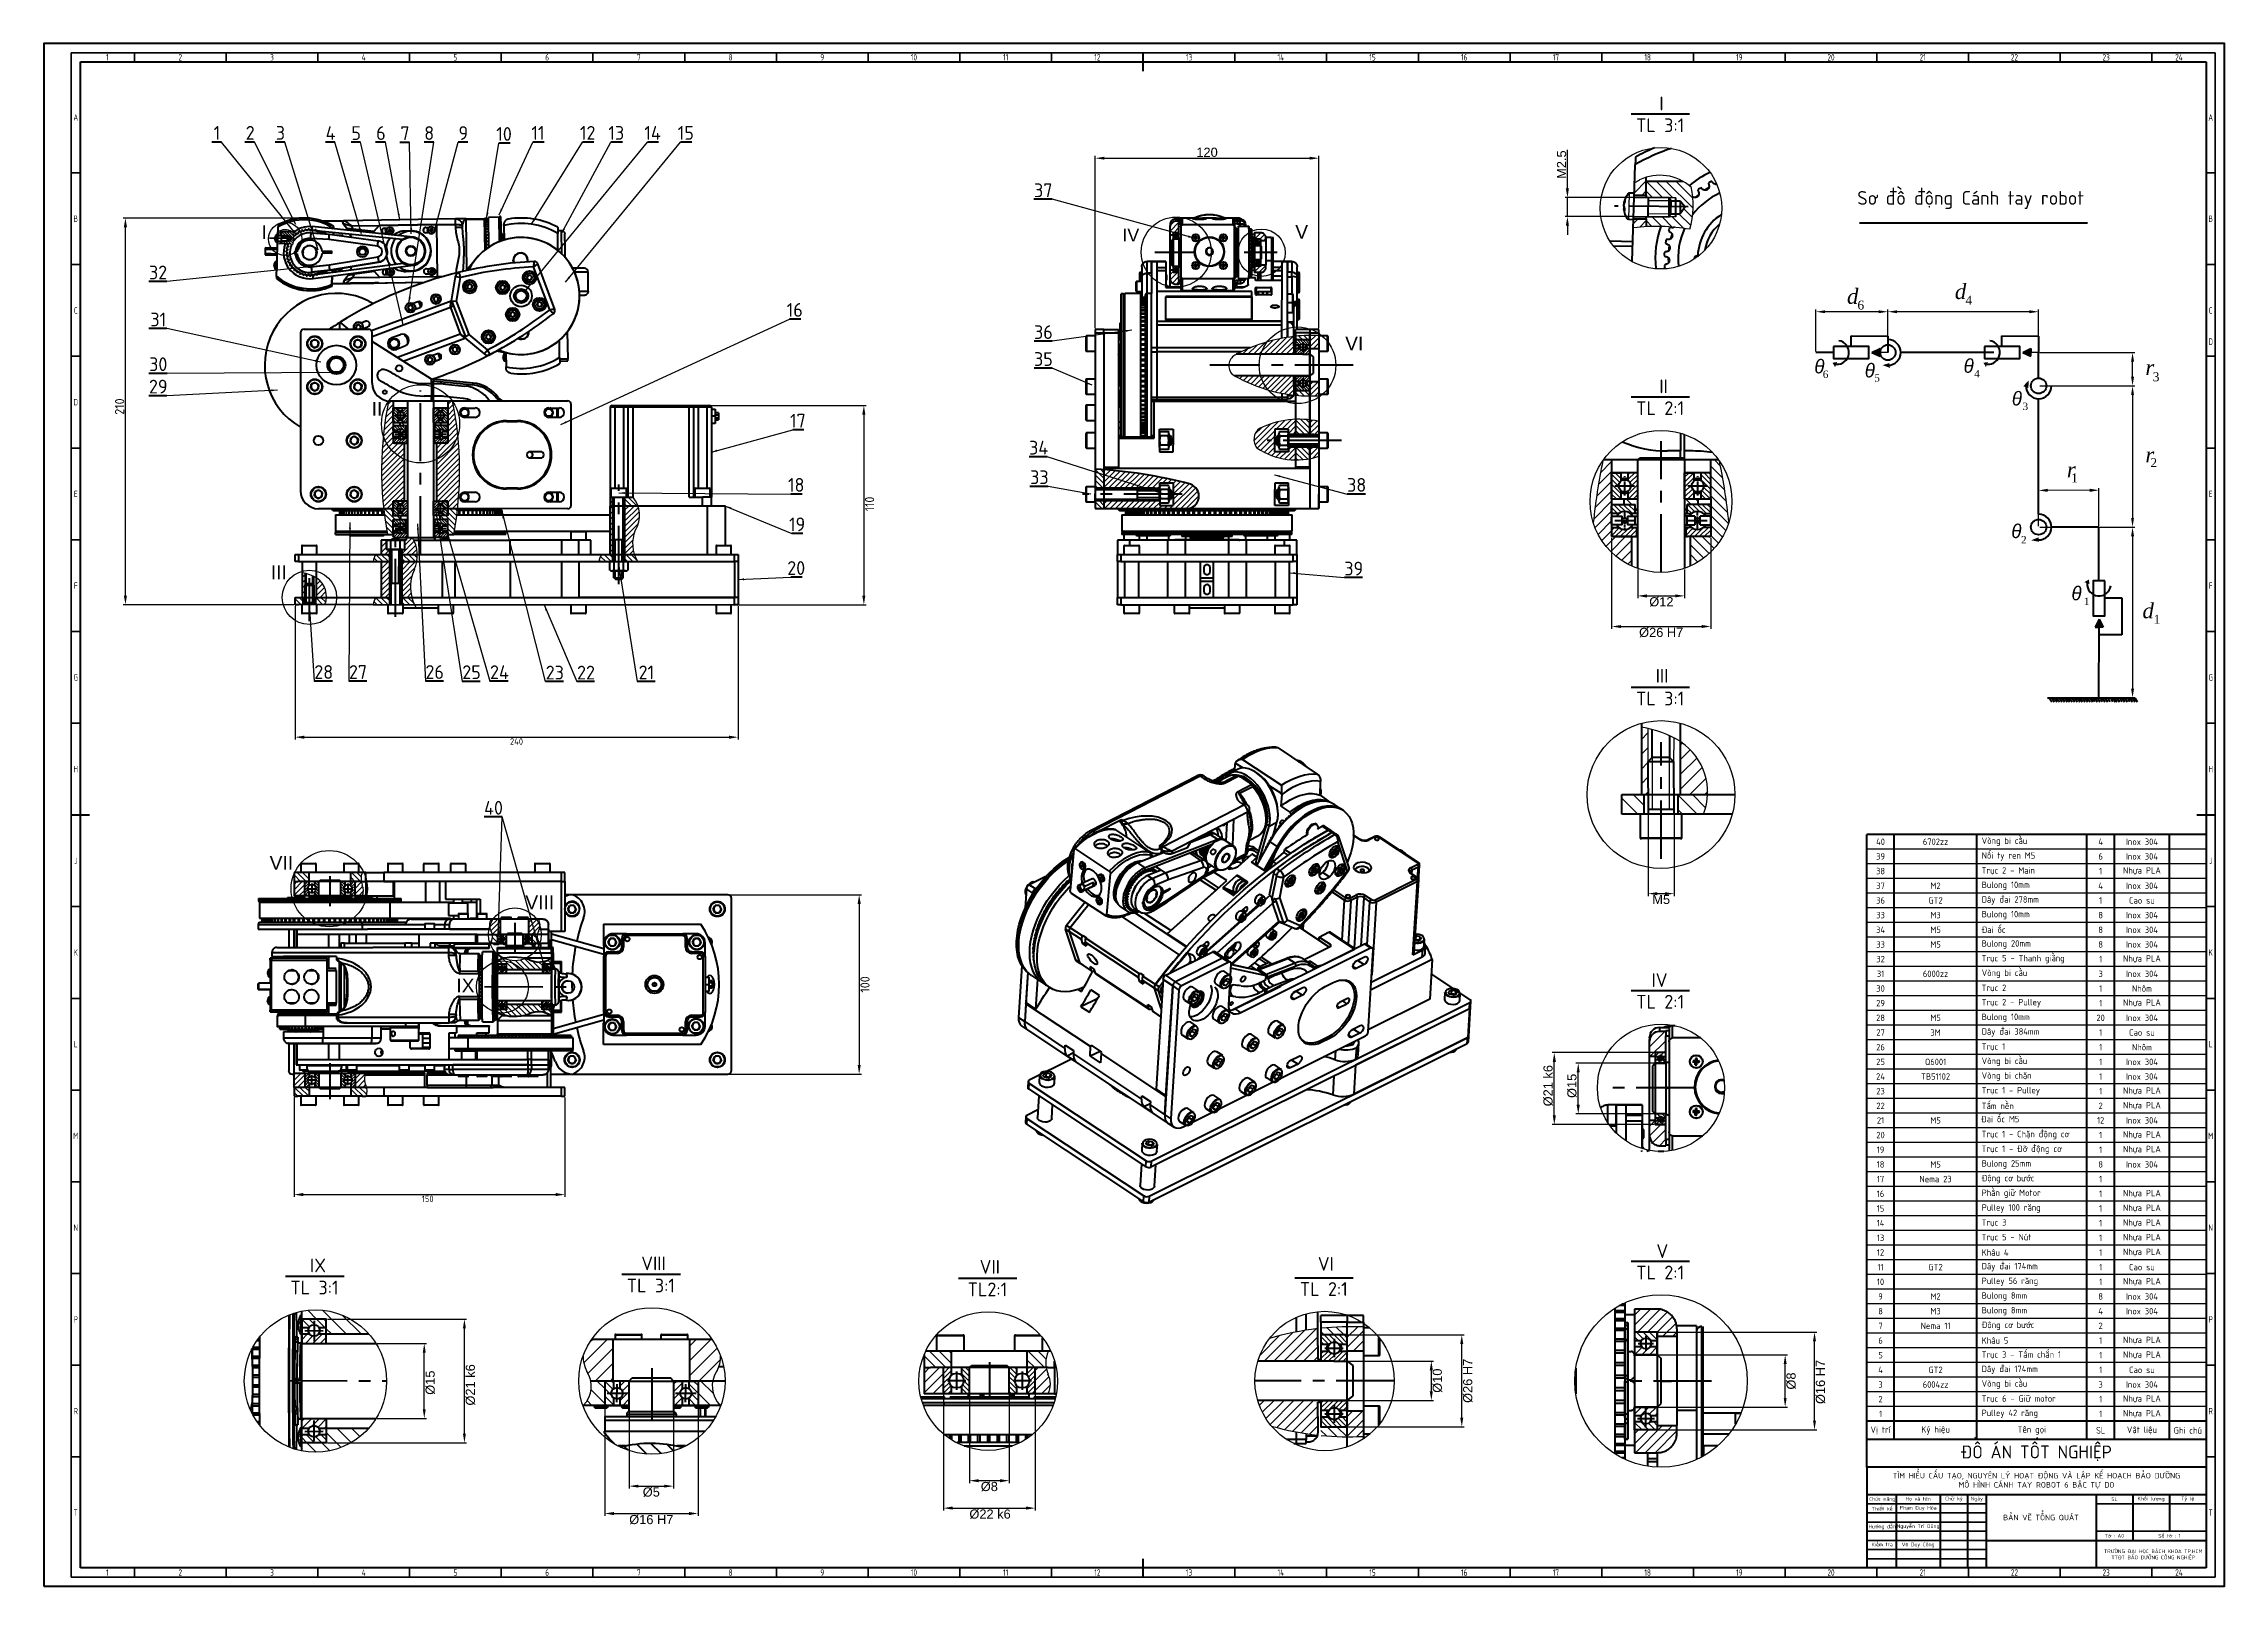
# Model space of a CAD drawing. Header units: millimetres. Extents: x -253 to 12701, y 1223 to 2077.
# Drawn here: x -253 to 936, y 1236 to 2077 of the extents above; entities that cross this region are included whole.
import ezdxf

# ---------------------------------------------------------------- set-up
doc = ezdxf.new("R2010")
doc.units = ezdxf.units.MM
for name, pattern in [('ACAD_ISO02W100', [15, 12, -3]), ('CENTER', [50.8, 31.75, -6.35, 6.35, -6.35]), ('CENTERX2', [2.032, 1.27, -0.254, 0.254, -0.254]), ('NETDUTCOCHAMOGIUA', [18.652614, 12, -2.530296, 2, -2.122318])]:
    doc.linetypes.add(name, pattern=pattern)
for name, color, linetype, lineweight in [('0.3mm', 240, 'Continuous', 30), ('0.7mm', 7, 'Continuous', 70), ('Chu', 241, 'Continuous', 35), ('d', 7, 'Continuous', 35), ('Layer1', 7, 'ACAD_ISO02W100', 30), ('Layer2', 7, 'Continuous', 30), ('Net 0.35', 20, 'Continuous', 35), ('Net 0.7', 7, 'Continuous', 70), ('NET DAM', 7, 'Continuous', 50), ('Net Duc', 7, 'ACAD_ISO02W100', 70), ('NET MANH', 10, 'Continuous', 25)]:
    doc.layers.add(name, color=color, linetype=linetype, lineweight=lineweight)
doc.styles.add('F10', font='kythuat2.shx', dxfattribs={"height": 15, "bigfont": 'vn.shx'})
doc.styles.add('SLDTEXTSTYLE1', font='TXT', dxfattribs={"width": 0.7})
doc.styles.get("Standard").update_dxf_attribs({"font": 'arial.ttf'})
doc.styles.add('WMF-Symbol0', font='')
doc.styles.add('WMF-Times New Roman0', font='times.ttf')
doc.styles.add('WMF-Times New Roman1', font='timesi.ttf')
doc.styles.get('WMF-Symbol0').set_extended_font_data('Symbol', italic=True)
doc.dimstyles.new('ISO-25', dxfattribs={"dimtxt": 2.5, "dimasz": 5, "dimexe": 1.25, "dimexo": 0.625, "dimtad": 2, "dimdec": 0, "dimtxsty": 'Standard', "dimcen": 2.5, "dimadec": 0, "dimazin": 0, "dimtfac": 1, "dimtdec": 0, "dimtmove": 0, "dimatfit": 3, "dimfxl": 1, "dimarcsym": 0})
doc.dimstyles.new('SLDDIMSTYLE0', dxfattribs={"dimtxt": 0.18, "dimasz": 3.302, "dimexe": 0, "dimexo": 0.0625, "dimgap": 0, "dimtad": 0, "dimtih": 1, "dimtoh": 1, "dimdec": 0, "dimrnd": 1e-09, "dimzin": 0, "dimdsep": 46, "dimtxsty": 'Standard', "dimsah": 1, "dimcen": 0.09, "dimadec": 0, "dimazin": 0, "dimtfac": 3.302, "dimtdec": 0, "dimtofl": 0, "dimtmove": 0, "dimatfit": 3, "dimfxl": 1, "dimfrac": 2, "dimtolj": 1, "dimtzin": 0, "dimarcsym": 0})
pattern_1 = [(45, (-4147.632, -672.724), (-1.4817423, 1.4817423), [])]
pattern_2 = [(45, (-4147.632, -672.724), (-0.74087113, 0.74087113), [])]
pattern_3 = [(135, (-4147.632, -672.724), (-1.4817423, -1.4817423), [])]
pattern_4 = [(135, (-4147.632, -672.724), (-0.74087113, -0.74087113), [])]
pattern_5 = [(45, (-3778.582, -416.7097), (-1.3470384, 1.3470384), [])]
pattern_6 = [(135, (-4147.632, -672.724), (-0.74087113, -0.74087113), [])]
pattern_7 = [(45, (-4147.632, -672.724), (-0.74087113, 0.74087113), [])]
pattern_8 = [(45, (-6825.599, -2795.007), (-1.3470384, 1.3470384), [])]
pattern_9 = [(45, (-7878.404, -3332.5414), (-2.6940768, 2.6940768), [])]
pattern_10 = [(135, (-11408.029, -4748.461), (-4.0411153, -4.0411153), [])]
pattern_11 = [(135, (-11408.029, -4748.4613), (-2.0205576, -2.0205576), [])]
pattern_12 = [(45, (-11408.029, -4748.4613), (-2.0205576, 2.0205576), [])]

msp = doc.modelspace()

# ---------------------------------------------------------------- texts
at = {"layer": '0.7mm', "lineweight": 70, "char_height": 7.5, "attachment_point": 1, "style": 'F10'}
for s, insert, width in [('{\\fTCVN 7284|b0|i0|c0|p34;I}', (627.5, 2047.9), 37.669), ('\\pxqc;{\\fTCVN 7284|b0|i0|c0|p34;TL 3:1}', (601.2, 2036), 53.481), ('{\\fTCVN 7284|b0|i0|c0|p34;Sơ đồ động Cánh tay robot}', (735.4, 1996.4), 134.031), ('{\\fTCVN 7284|b0|i0|c0|p34;II}', (627.5, 1893.7), 37.669), ('\\pxqc;{\\fTCVN 7284|b0|i0|c0|p34;TL 2:1}', (601.2, 1881.8), 53.481), ('{\\fTCVN 7284|b0|i0|c0|p34;III}', (625.5, 1735.9), 37.669), ('\\pxqc;{\\fTCVN 7284|b0|i0|c0|p34;TL 3:1}', (601.2, 1723.5), 53.481), ('{\\fTCVN 7284|b0|i0|c0|p34;IV}', (623.2, 1570), 37.669), ('\\pxqc;{\\fTCVN 7284|b0|i0|c0|p34;TL 2:1}', (601.2, 1558.2), 53.481), ('{\\fTCVN 7284|b0|i0|c0|p34;VIII}', (72.4, 1415.6), 37.669), ('{\\fTCVN 7284|b0|i0|c0|p34;VI}', (441.3, 1415.3), 37.669), ('{\\fTCVN 7284|b0|i0|c0|p34;V}', (625.9, 1422.3), 37.669), ('{\\fTCVN 7284|b0|i0|c0|p34;IX}', (-108.2, 1414.5), 37.669), ('\\pxqc;{\\fTCVN 7284|b0|i0|c0|p34;TL 3:1}', (50.9, 1403.5), 53.481), ('{\\fTCVN 7284|b0|i0|c0|p34;VII}', (256.9, 1413.7), 37.669), ('\\pxqc;{\\fTCVN 7284|b0|i0|c0|p34;TL 2:1}', (601.2, 1410.6), 53.481), ('\\pxqc;{\\fTCVN 7284|b0|i0|c0|p34;TL 3:1}', (-132.5, 1402.4), 53.481), ('\\pxqc;{\\fTCVN 7284|b0|i0|c0|p34;TL2:1}', (234.4, 1401.4), 53.481), ('\\pxqc;{\\fTCVN 7284|b0|i0|c0|p34;TL 2:1}', (417.8, 1401.6), 53.481)]:
    msp.add_mtext(s, dxfattribs=dict(at, insert=insert, width=width))
at = {"layer": '0.7mm', "attachment_point": 1}
for s, insert, char_height in [('\\pxi-3,l4,t4;I', (-142.1, 1977.7), 7.5), ('\\pxi-3,l4,t4;IV', (327.7, 1975.9), 7), ('\\pxi-3,l4,t4;V', (421.5, 1977.9), 7.5), ('\\pxi-3,l4,t4;VI', (448.7, 1917.1), 7.5), ('\\pxi-3,l4,t4;II', (-82.1, 1881.4), 7.5), ('\\pxi-3,l4,t4;III', (-137.1, 1792.3), 7.5), ('\\pxi-3,l4,t4;VII', (-137.7, 1633.9), 7.5), ('\\pxi-3,l4,t4;VIII', (1.7, 1612.4), 7.5), ('\\pxi-3,l4,t4;IX', (-35.9, 1567.1), 7.5)]:
    msp.add_mtext_dynamic_manual_height_columns(s, width=79.027, gutter_width=17.5, heights=[0], dxfattribs=dict(at, insert=insert, char_height=char_height))
at = {"layer": 'Chu', "char_height": 3.5, "attachment_point": 5, "style": 'SLDTEXTSTYLE1'}
for s, insert in [('{\\fTCVN 7284|b0|i0|c0|p34;1}', (-218.7, 2069.3)), ('{\\fTCVN 7284|b0|i0|c0|p34;2}', (-178.9, 2069.3)), ('{\\fTCVN 7284|b0|i0|c0|p34;3}', (-128.9, 2069.3)), ('{\\fTCVN 7284|b0|i0|c0|p34;4}', (-78.9, 2069.3)), ('{\\fTCVN 7284|b0|i0|c0|p34;5}', (-28.9, 2069.3)), ('{\\fTCVN 7284|b0|i0|c0|p34;6}', (21.1, 2069.3)), ('{\\fTCVN 7284|b0|i0|c0|p34;7}', (71.1, 2069.3)), ('{\\fTCVN 7284|b0|i0|c0|p34;8}', (121.1, 2069.3)), ('{\\fTCVN 7284|b0|i0|c0|p34;9}', (171.1, 2069.3)), ('{\\fTCVN 7284|b0|i0|c0|p34;10}', (221.1, 2069.3)), ('{\\fTCVN 7284|b0|i0|c0|p34;11}', (271.1, 2069.3)), ('{\\fTCVN 7284|b0|i0|c0|p34;12}', (321.1, 2069.3)), ('{\\fTCVN 7284|b0|i0|c0|p34;13}', (371.1, 2069.3)), ('{\\fTCVN 7284|b0|i0|c0|p34;14}', (421.1, 2069.3)), ('{\\fTCVN 7284|b0|i0|c0|p34;15}', (471.1, 2069.3)), ('{\\fTCVN 7284|b0|i0|c0|p34;16}', (521.1, 2069.3)), ('{\\fTCVN 7284|b0|i0|c0|p34;17}', (571.1, 2069.3)), ('{\\fTCVN 7284|b0|i0|c0|p34;18}', (621.1, 2069.3)), ('{\\fTCVN 7284|b0|i0|c0|p34;19}', (671.1, 2069.3)), ('{\\fTCVN 7284|b0|i0|c0|p34;20}', (721.1, 2069.3)), ('{\\fTCVN 7284|b0|i0|c0|p34;21}', (771.1, 2069.3)), ('{\\fTCVN 7284|b0|i0|c0|p34;22}', (821.1, 2069.3)), ('{\\fTCVN 7284|b0|i0|c0|p34;23}', (871.1, 2069.3)), ('{\\fTCVN 7284|b0|i0|c0|p34;24}', (910.8, 2069.3)), ('{\\fTCVN 7284|b0|i0|c0|p34;A}', (-235.9, 2036.5)), ('{\\fTCVN 7284|b0|i0|c0|p34;A}', (928.1, 2036.5)), ('{\\fTCVN 7284|b0|i0|c0|p34;B}', (-235.9, 1981.3)), ('{\\fTCVN 7284|b0|i0|c0|p34;B}', (928.1, 1981.3)), ('{\\fTCVN 7284|b0|i0|c0|p34;C}', (-235.9, 1931.3)), ('{\\fTCVN 7284|b0|i0|c0|p34;C}', (928.1, 1931.3)), ('{\\fTCVN 7284|b0|i0|c0|p34;D}', (928.1, 1914.3)), ('{\\fTCVN 7284|b0|i0|c0|p34;D}', (-235.9, 1881.3)), ('{\\fTCVN 7284|b0|i0|c0|p34;E}', (-235.9, 1831.3)), ('{\\fTCVN 7284|b0|i0|c0|p34;E}', (928.1, 1831.3)), ('{\\fTCVN 7284|b0|i0|c0|p34;F}', (-235.9, 1781.3)), ('{\\fTCVN 7284|b0|i0|c0|p34;F}', (928.1, 1781.3)), ('{\\fTCVN 7284|b0|i0|c0|p34;G}', (-235.9, 1731.3)), ('{\\fTCVN 7284|b0|i0|c0|p34;G}', (928.1, 1731.3)), ('{\\fTCVN 7284|b0|i0|c0|p34;H}', (-235.9, 1681.3)), ('{\\fTCVN 7284|b0|i0|c0|p34;H}', (928.1, 1681.3)), ('{\\fTCVN 7284|b0|i0|c0|p34;J}', (-235.9, 1631.3)), ('{\\fTCVN 7284|b0|i0|c0|p34;J}', (928.1, 1631.3)), ('{\\fTCVN 7284|b0|i0|c0|p34;K}', (-235.9, 1581.3)), ('{\\fTCVN 7284|b0|i0|c0|p34;K}', (928.1, 1581.3)), ('{\\fTCVN 7284|b0|i0|c0|p34;L}', (-235.9, 1531.3)), ('{\\fTCVN 7284|b0|i0|c0|p34;L}', (928.1, 1531.3)), ('{\\fTCVN 7284|b0|i0|c0|p34;M}', (-235.9, 1481.3)), ('{\\fTCVN 7284|b0|i0|c0|p34;M}', (928.1, 1481.3)), ('{\\fTCVN 7284|b0|i0|c0|p34;N}', (-235.9, 1431.3)), ('{\\fTCVN 7284|b0|i0|c0|p34;N}', (928.1, 1431.3)), ('{\\fTCVN 7284|b0|i0|c0|p34;P}', (-235.9, 1381.3)), ('{\\fTCVN 7284|b0|i0|c0|p34;P}', (928.1, 1381.3)), ('{\\fTCVN 7284|b0|i0|c0|p34;R}', (-235.9, 1331.3)), ('{\\fTCVN 7284|b0|i0|c0|p34;R}', (928.1, 1331.3)), ('{\\fTCVN 7284|b0|i0|c0|p34;T}', (-235.9, 1276)), ('{\\fTCVN 7284|b0|i0|c0|p34;T}', (928.1, 1276)), ('{\\fTCVN 7284|b0|i0|c0|p34;1}', (-218.7, 1243.3)), ('{\\fTCVN 7284|b0|i0|c0|p34;2}', (-178.9, 1243.3)), ('{\\fTCVN 7284|b0|i0|c0|p34;3}', (-128.9, 1243.3)), ('{\\fTCVN 7284|b0|i0|c0|p34;4}', (-78.9, 1243.3)), ('{\\fTCVN 7284|b0|i0|c0|p34;5}', (-28.9, 1243.3)), ('{\\fTCVN 7284|b0|i0|c0|p34;6}', (21.1, 1243.3)), ('{\\fTCVN 7284|b0|i0|c0|p34;7}', (71.1, 1243.3)), ('{\\fTCVN 7284|b0|i0|c0|p34;8}', (121.1, 1243.3)), ('{\\fTCVN 7284|b0|i0|c0|p34;9}', (171.1, 1243.3)), ('{\\fTCVN 7284|b0|i0|c0|p34;10}', (221.1, 1243.3)), ('{\\fTCVN 7284|b0|i0|c0|p34;11}', (271.1, 1243.3)), ('{\\fTCVN 7284|b0|i0|c0|p34;12}', (321.1, 1243.3)), ('{\\fTCVN 7284|b0|i0|c0|p34;13}', (371.1, 1243.3)), ('{\\fTCVN 7284|b0|i0|c0|p34;14}', (421.1, 1243.3)), ('{\\fTCVN 7284|b0|i0|c0|p34;15}', (471.1, 1243.3)), ('{\\fTCVN 7284|b0|i0|c0|p34;16}', (521.1, 1243.3)), ('{\\fTCVN 7284|b0|i0|c0|p34;17}', (571.1, 1243.3)), ('{\\fTCVN 7284|b0|i0|c0|p34;18}', (621.1, 1243.3)), ('{\\fTCVN 7284|b0|i0|c0|p34;19}', (671.1, 1243.3)), ('{\\fTCVN 7284|b0|i0|c0|p34;20}', (721.1, 1243.3)), ('{\\fTCVN 7284|b0|i0|c0|p34;21}', (771.1, 1243.3)), ('{\\fTCVN 7284|b0|i0|c0|p34;22}', (821.1, 1243.3)), ('{\\fTCVN 7284|b0|i0|c0|p34;23}', (871.1, 1243.3)), ('{\\fTCVN 7284|b0|i0|c0|p34;24}', (910.8, 1243.3))]:
    msp.add_mtext(s, dxfattribs=dict(at, insert=insert))
at = {"layer": 'Chu'}
for s, width, insert, char_height, attachment_point in [('{\\fTCVN 7284|b0|i0|c0|p34;ĐỒ ÁN TỐT NGHIỆP}', 128.173, (833.1, 1308.3), 7, 5), ('{\\fTCVN 7284|b0|i0|c0|p34;TÌM HIỂU CẤU TẠO, NGUYÊN LÝ HOẠT ĐỘNG VÀ LẬP KẾ HOẠCH BẢO DƯỠNG\\PMÔ HÌNH CÁNH TAY ROBOT 6 BẬC TỰ DO}', 181.433, (833.1, 1293.3), 3, 5), ('{\\fTCVN 7284|b0|i0|c0|p34;Chức năng}', 18.938, (749, 1283.1), 2, 5), ('\\pxqc;{\\fTCVN 7284|b0|i0|c0|p34;Họ và tên}', 45.233, (768.6, 1283.3), 2, 5), ('\\pxqc;{\\fTCVN 7284|b0|i0|c0|p34;Chữ ký}', 18.938, (788.1, 1283.3), 2, 5), ('\\pxqc;{\\fTCVN 7284|b0|i0|c0|p34;Ngày}', 18.938, (800.6, 1283.3), 2, 5), ('\\pxqc;{\\fTCVN 7284|b0|i0|c0|p34;SL}', 45.233, (875.6, 1283.3), 2, 5), ('\\pxqc;{\\fTCVN 7284|b0|i0|c0|p34;Khối lượng}', 45.233, (895.6, 1283.3), 2, 5), ('\\pxqc;{\\fTCVN 7284|b0|i0|c0|p34;Tỷ lệ}', 45.233, (915.6, 1283.3), 2, 5), ('\\pxqc;{\\fTCVN 7284|b0|i0|c0|p34;Thiết kế}', 18.938, (749, 1278.1), 2, 5), ('\\pxqc;{\\fTCVN 7284|b0|i0|c0|p34;Phạm Duy Hòa}', 45.233, (768.6, 1278.3), 2, 5), ('{\\fTCVN 7284|b0|i0|c0|p34;BẢN VẼ TỔNG QUÁT}', 51.346, (835.6, 1273.3), 3, 5), ('\\pxqc;{\\fTCVN 7284|b0|i0|c0|p34;Hướng dẫn}', 18.938, (749, 1268.1), 2, 5), ('\\pxqc;{\\fTCVN 7284|b0|i0|c0|p34;Kiểm tra}', 18.938, (739.5, 1258.6), 2, 4), ('\\pxqc;{\\fTCVN 7284|b0|i0|c0|p34;Nguyễn Trí Dũng}', 45.233, (768.6, 1268.3), 2, 5), ('\\pxqc;{\\fTCVN 7284|b0|i0|c0|p34;Tờ : A0}', 45.233, (875.6, 1263.3), 2, 5), ('\\pxqc;{\\fTCVN 7284|b0|i0|c0|p34;Số tờ : 1}', 45.233, (905.6, 1263.3), 2, 5), ('\\pxqc;{\\fTCVN 7284|b0|i0|c0|p34;Võ Duy Công}', 45.233, (768.6, 1258.3), 2, 5), ('{\\fTCVN 7284|b0|i0|c0|p34;TRƯỜNG ĐẠI HỌC BÁCH KHOA TP.HCM\\PTTĐT BẢO DƯỠNG CÔNG NGHIỆP}', 73.353, (896.8, 1253), 2, 5)]:
    msp.add_mtext_dynamic_manual_height_columns(s, width=width, gutter_width=156.6, heights=[0], dxfattribs=dict(at, insert=insert, char_height=char_height, attachment_point=attachment_point))
at = {"layer": 'Layer1', "color": 7, "lineweight": 0}
for s, height, style, p in [('q', 7.6, 'WMF-Symbol0', (712, 1897)), ('q', 7.6, 'WMF-Symbol0', (739.5, 1894.8)), ('q', 7.6, 'WMF-Symbol0', (793.4, 1897.3)), ('6', 4.03, 'WMF-Times New Roman0', (716.6, 1894.5)), ('5', 4.03, 'WMF-Times New Roman0', (744.7, 1892.5)), ('4', 4.03, 'WMF-Times New Roman0', (799.2, 1894.8)), ('q', 7.6, 'WMF-Symbol0', (819.7, 1879.5)), ('3', 4.03, 'WMF-Times New Roman0', (825.5, 1877)), ('q', 7.6, 'WMF-Symbol0', (819.4, 1807.2)), ('2', 4.03, 'WMF-Times New Roman0', (824.7, 1804.3)), ('q', 7.6, 'WMF-Symbol0', (852.2, 1773.3)), ('1', 4.03, 'WMF-Times New Roman0', (858.9, 1770.7))]:
    msp.add_text(s, height=height, dxfattribs=dict(at, style=style)).set_placement(p)
at = {"layer": 'Layer2', "color": 7, "lineweight": 0}
for s, height, style, p in [('d', 8.25, 'WMF-Times New Roman1', (729.8, 1934.9)), ('d', 8.25, 'WMF-Times New Roman1', (788.6, 1937.5)), ('4', 4.86, 'WMF-Times New Roman0', (794.4, 1934.5)), ('6', 4.86, 'WMF-Times New Roman0', (735.5, 1931.8)), ('r', 8.25, 'WMF-Times New Roman1', (892.5, 1896.1)), ('3', 4.86, 'WMF-Times New Roman0', (896.5, 1892.7)), ('r', 8.25, 'WMF-Times New Roman1', (849.7, 1840.4)), ('r', 8.25, 'WMF-Times New Roman1', (892.5, 1848.5)), ('2', 4.86, 'WMF-Times New Roman0', (895.2, 1845.9)), ('1', 4.86, 'WMF-Times New Roman0', (852, 1837.6)), ('d', 8.25, 'WMF-Times New Roman1', (890.9, 1763.5)), ('1', 4.86, 'WMF-Times New Roman0', (897, 1760.5))]:
    msp.add_text(s, height=height, dxfattribs=dict(at, style=style)).set_placement(p)
at = {"layer": 'Net 0.7', "lineweight": 211, "char_height": 3.5, "attachment_point": 5}
for s, width, insert in [('{\\fTCVN 7284|b0|i0|c0|p34;40}', 37.651, (748.1, 1641.7)), ('{\\fTCVN 7284|b0|i0|c0|p34;6702zz}', 32.122, (778.1, 1641.7)), ('\\pxql;{\\fTCVN 7284|b0|i0|c0|p34;Vòng bi cầu}', 56.732, (831.6, 1641.7)), ('{\\fTCVN 7284|b0|i0|c0|p34;4}', 37.651, (868.1, 1641.7)), ('{\\fTCVN 7284|b0|i0|c0|p34;Inox 304}', 37.651, (890.6, 1641.7)), ('{\\fTCVN 7284|b0|i0|c0|p34;39}', 37.651, (748.1, 1633.7)), ('\\pxql;{\\fTCVN 7284|b0|i0|c0|p34;Nối ty ren M5}', 56.732, (831.6, 1633.7)), ('{\\fTCVN 7284|b0|i0|c0|p34;6}', 37.651, (868.1, 1633.7)), ('{\\fTCVN 7284|b0|i0|c0|p34;Inox 304}', 37.651, (890.6, 1633.7)), ('{\\fTCVN 7284|b0|i0|c0|p34;38}', 37.651, (748.1, 1625.7)), ('{\\fTCVN 7284|b0|i0|c0|p34;37}', 37.651, (748.1, 1617.7)), ('{\\fTCVN 7284|b0|i0|c0|p34;M2}', 32.122, (778.1, 1617.7)), ('\\pxql;{\\fTCVN 7284|b0|i0|c0|p34;Trục 2 - Main}', 56.732, (831.6, 1625.7)), ('\\pxql;{\\fTCVN 7284|b0|i0|c0|p34;Bulong 10mm}', 56.732, (831.6, 1617.7)), ('{\\fTCVN 7284|b0|i0|c0|p34;4}', 37.651, (868.1, 1617.7)), ('{\\fTCVN 7284|b0|i0|c0|p34;1}', 37.651, (868.1, 1625.7)), ('{\\fTCVN 7284|b0|i0|c0|p34;Nhựa PLA}', 37.651, (890.6, 1625.7)), ('{\\fTCVN 7284|b0|i0|c0|p34;Inox 304}', 37.651, (890.6, 1617.7)), ('{\\fTCVN 7284|b0|i0|c0|p34;36}', 37.651, (748.1, 1609.7)), ('{\\fTCVN 7284|b0|i0|c0|p34;GT2}', 32.122, (778.1, 1609.7)), ('\\pxql;{\\fTCVN 7284|b0|i0|c0|p34;Dây đai 278mm}', 56.732, (831.6, 1609.7)), ('{\\fTCVN 7284|b0|i0|c0|p34;1}', 37.651, (868.1, 1609.7)), ('{\\fTCVN 7284|b0|i0|c0|p34;Cao su}', 37.651, (890.6, 1609.7)), ('{\\fTCVN 7284|b0|i0|c0|p34;34}', 37.651, (748.1, 1593.7)), ('{\\fTCVN 7284|b0|i0|c0|p34;33}', 37.651, (748.1, 1601.7)), ('{\\fTCVN 7284|b0|i0|c0|p34;M3}', 32.122, (778.1, 1601.7)), ('{\\fTCVN 7284|b0|i0|c0|p34;M5}', 32.122, (778.1, 1593.7)), ('\\pxql;{\\fTCVN 7284|b0|i0|c0|p34;Đai ốc}', 56.732, (831.6, 1593.7)), ('\\pxql;{\\fTCVN 7284|b0|i0|c0|p34;Bulong 10mm}', 56.732, (831.6, 1601.7)), ('{\\fTCVN 7284|b0|i0|c0|p34;8}', 37.651, (868.1, 1601.7)), ('{\\fTCVN 7284|b0|i0|c0|p34;8}', 37.651, (868.1, 1593.7)), ('{\\fTCVN 7284|b0|i0|c0|p34;Inox 304}', 37.651, (890.6, 1601.7)), ('{\\fTCVN 7284|b0|i0|c0|p34;Inox 304}', 37.651, (890.6, 1593.7)), ('{\\fTCVN 7284|b0|i0|c0|p34;33}', 37.651, (748.1, 1585.7)), ('{\\fTCVN 7284|b0|i0|c0|p34;M5}', 32.122, (778.1, 1585.7)), ('\\pxql;{\\fTCVN 7284|b0|i0|c0|p34;Bulong 20mm}', 56.732, (831.6, 1585.7)), ('{\\fTCVN 7284|b0|i0|c0|p34;8}', 37.651, (868.1, 1585.7)), ('{\\fTCVN 7284|b0|i0|c0|p34;Inox 304}', 37.651, (890.6, 1585.7)), ('{\\fTCVN 7284|b0|i0|c0|p34;32}', 37.651, (748.1, 1577.7)), ('{\\fTCVN 7284|b0|i0|c0|p34;31}', 37.651, (748.1, 1569.7)), ('{\\fTCVN 7284|b0|i0|c0|p34;6000zz}', 32.122, (778.1, 1569.7)), ('\\pxql;{\\fTCVN 7284|b0|i0|c0|p34;Trục 5 - Thanh giằng}', 56.732, (831.6, 1577.7)), ('\\pxql;{\\fTCVN 7284|b0|i0|c0|p34;Vòng bi cầu}', 56.732, (831.6, 1569.7)), ('{\\fTCVN 7284|b0|i0|c0|p34;3}', 37.651, (868.1, 1569.7)), ('{\\fTCVN 7284|b0|i0|c0|p34;1}', 37.651, (868.1, 1577.7)), ('{\\fTCVN 7284|b0|i0|c0|p34;Nhựa PLA}', 37.651, (890.6, 1577.7)), ('{\\fTCVN 7284|b0|i0|c0|p34;Inox 304}', 37.651, (890.6, 1569.7)), ('{\\fTCVN 7284|b0|i0|c0|p34;30}', 37.651, (748.1, 1561.7)), ('\\pxql;{\\fTCVN 7284|b0|i0|c0|p34;Trục 2}', 56.732, (831.6, 1561.7)), ('{\\fTCVN 7284|b0|i0|c0|p34;1}', 37.651, (868.1, 1561.7)), ('{\\fTCVN 7284|b0|i0|c0|p34;Nhôm}', 37.651, (890.6, 1561.7)), ('{\\fTCVN 7284|b0|i0|c0|p34;29}', 37.651, (748.1, 1553.7)), ('{\\fTCVN 7284|b0|i0|c0|p34;28}', 37.651, (748.1, 1545.7)), ('{\\fTCVN 7284|b0|i0|c0|p34;M5}', 32.122, (778.1, 1545.7)), ('\\pxql;{\\fTCVN 7284|b0|i0|c0|p34;Trục 2 - Pulley}', 56.732, (831.6, 1553.7)), ('\\pxql;{\\fTCVN 7284|b0|i0|c0|p34;Bulong 10mm}', 56.732, (831.6, 1545.7)), ('{\\fTCVN 7284|b0|i0|c0|p34;20}', 37.651, (868.1, 1545.7)), ('{\\fTCVN 7284|b0|i0|c0|p34;1}', 37.651, (868.1, 1553.7)), ('{\\fTCVN 7284|b0|i0|c0|p34;Nhựa PLA}', 37.651, (890.6, 1553.7)), ('{\\fTCVN 7284|b0|i0|c0|p34;Inox 304}', 37.651, (890.6, 1545.7)), ('{\\fTCVN 7284|b0|i0|c0|p34;27}', 37.651, (748.1, 1537.7)), ('{\\fTCVN 7284|b0|i0|c0|p34;3M}', 32.122, (778.1, 1537.7)), ('\\pxql;{\\fTCVN 7284|b0|i0|c0|p34;Dây đai 384mm}', 56.732, (831.6, 1537.7)), ('{\\fTCVN 7284|b0|i0|c0|p34;1}', 37.651, (868.1, 1537.7)), ('{\\fTCVN 7284|b0|i0|c0|p34;Cao su}', 37.651, (890.6, 1537.7)), ('{\\fTCVN 7284|b0|i0|c0|p34;26}', 37.651, (748.1, 1529.7)), ('{\\fTCVN 7284|b0|i0|c0|p34;25}', 37.651, (748.1, 1521.7)), ('{\\fTCVN 7284|b0|i0|c0|p34;Q6001}', 32.122, (778.1, 1521.7)), ('\\pxql;{\\fTCVN 7284|b0|i0|c0|p34;Trục 1}', 56.732, (831.6, 1529.7)), ('\\pxql;{\\fTCVN 7284|b0|i0|c0|p34;Vòng bi cầu}', 56.732, (831.6, 1521.7)), ('{\\fTCVN 7284|b0|i0|c0|p34;1}', 37.651, (868.1, 1529.7)), ('{\\fTCVN 7284|b0|i0|c0|p34;1}', 37.651, (868.1, 1521.7)), ('{\\fTCVN 7284|b0|i0|c0|p34;Inox 304}', 37.651, (890.6, 1521.7)), ('{\\fTCVN 7284|b0|i0|c0|p34;Nhôm}', 37.651, (890.6, 1529.7)), ('{\\fTCVN 7284|b0|i0|c0|p34;24}', 37.651, (748.1, 1513.7)), ('{\\fTCVN 7284|b0|i0|c0|p34;TB51102}', 32.122, (778.1, 1513.7)), ('\\pxql;{\\fTCVN 7284|b0|i0|c0|p34;Vòng bi chặn}', 56.732, (831.6, 1513.7)), ('{\\fTCVN 7284|b0|i0|c0|p34;1}', 37.651, (868.1, 1513.7)), ('{\\fTCVN 7284|b0|i0|c0|p34;Inox 304}', 37.651, (890.6, 1513.7)), ('{\\fTCVN 7284|b0|i0|c0|p34;23}', 37.651, (748.1, 1505.7)), ('{\\fTCVN 7284|b0|i0|c0|p34;22}', 37.651, (748.1, 1497.7)), ('\\pxql;{\\fTCVN 7284|b0|i0|c0|p34;Trục 1 - Pulley}', 56.732, (831.6, 1505.7)), ('\\pxql;{\\fTCVN 7284|b0|i0|c0|p34;Tấm nền}', 56.732, (831.6, 1497.7)), ('{\\fTCVN 7284|b0|i0|c0|p34;2}', 37.651, (868.1, 1497.7)), ('{\\fTCVN 7284|b0|i0|c0|p34;1}', 37.651, (868.1, 1505.7)), ('{\\fTCVN 7284|b0|i0|c0|p34;Nhựa PLA}', 37.651, (890.6, 1505.7)), ('{\\fTCVN 7284|b0|i0|c0|p34;Nhựa PLA}', 37.651, (890.6, 1497.7)), ('{\\fTCVN 7284|b0|i0|c0|p34;21}', 37.651, (748.1, 1489.8)), ('{\\fTCVN 7284|b0|i0|c0|p34;M5}', 32.122, (778.1, 1489.8)), ('\\pxql;{\\fTCVN 7284|b0|i0|c0|p34;Đai ốc M5}', 56.732, (831.3, 1490.5)), ('{\\fTCVN 7284|b0|i0|c0|p34;12}', 37.651, (868.1, 1489.8)), ('{\\fTCVN 7284|b0|i0|c0|p34;Inox 304}', 37.651, (890.6, 1489.8)), ('{\\fTCVN 7284|b0|i0|c0|p34;20}', 37.651, (748.1, 1481.8)), ('{\\fTCVN 7284|b0|i0|c0|p34;19}', 37.651, (748.1, 1473.8)), ('\\pxql;{\\fTCVN 7284|b0|i0|c0|p34;Trục 1 - Chặn động cơ}', 56.732, (831.6, 1481.8)), ('\\pxql;{\\fTCVN 7284|b0|i0|c0|p34;Trục 1 - Đỡ động cơ}', 56.732, (831.6, 1473.8)), ('{\\fTCVN 7284|b0|i0|c0|p34;1}', 37.651, (868.1, 1481.8)), ('{\\fTCVN 7284|b0|i0|c0|p34;1}', 37.651, (868.1, 1473.8)), ('{\\fTCVN 7284|b0|i0|c0|p34;Nhựa PLA}', 37.651, (890.6, 1481.8)), ('{\\fTCVN 7284|b0|i0|c0|p34;Nhựa PLA}', 37.651, (890.6, 1473.8)), ('{\\fTCVN 7284|b0|i0|c0|p34;18}', 37.651, (748.1, 1465.8)), ('{\\fTCVN 7284|b0|i0|c0|p34;M5}', 32.122, (778.1, 1465.8)), ('\\pxql;{\\fTCVN 7284|b0|i0|c0|p34;Bulong 25mm}', 56.732, (831.6, 1465.8)), ('{\\fTCVN 7284|b0|i0|c0|p34;8}', 37.651, (868.1, 1465.8)), ('{\\fTCVN 7284|b0|i0|c0|p34;Inox 304}', 37.651, (890.6, 1465.8)), ('{\\fTCVN 7284|b0|i0|c0|p34;16}', 37.651, (748.1, 1449.8)), ('{\\fTCVN 7284|b0|i0|c0|p34;17}', 37.651, (748.1, 1457.8)), ('{\\fTCVN 7284|b0|i0|c0|p34;Nema 23}', 32.122, (778.1, 1457.8)), ('\\pxql;{\\fTCVN 7284|b0|i0|c0|p34;Động cơ bước}', 56.732, (831.6, 1457.8)), ('\\pxql;{\\fTCVN 7284|b0|i0|c0|p34;Phần giữ Motor}', 56.732, (831.6, 1449.8)), ('{\\fTCVN 7284|b0|i0|c0|p34;1}', 37.651, (868.1, 1457.8)), ('{\\fTCVN 7284|b0|i0|c0|p34;1}', 37.651, (868.1, 1449.8)), ('{\\fTCVN 7284|b0|i0|c0|p34;Nhựa PLA}', 37.651, (890.6, 1449.8)), ('{\\fTCVN 7284|b0|i0|c0|p34;15}', 37.651, (748.1, 1441.8)), ('\\pxql;{\\fTCVN 7284|b0|i0|c0|p34;Pulley 100 răng}', 56.732, (831.6, 1441.8)), ('{\\fTCVN 7284|b0|i0|c0|p34;1}', 37.651, (868.1, 1441.8)), ('{\\fTCVN 7284|b0|i0|c0|p34;Nhựa PLA}', 37.651, (890.6, 1441.8)), ('{\\fTCVN 7284|b0|i0|c0|p34;14}', 37.651, (748.1, 1433.8)), ('{\\fTCVN 7284|b0|i0|c0|p34;13}', 37.651, (748.1, 1425.8)), ('\\pxql;{\\fTCVN 7284|b0|i0|c0|p34;Trục 3}', 56.732, (831.6, 1433.8)), ('\\pxql;{\\fTCVN 7284|b0|i0|c0|p34;Trục 5 - Nút}', 56.732, (831.6, 1425.8)), ('{\\fTCVN 7284|b0|i0|c0|p34;1}', 37.651, (868.1, 1433.8)), ('{\\fTCVN 7284|b0|i0|c0|p34;1}', 37.651, (868.1, 1425.8)), ('{\\fTCVN 7284|b0|i0|c0|p34;Nhựa PLA}', 37.651, (890.6, 1433.8)), ('{\\fTCVN 7284|b0|i0|c0|p34;Nhựa PLA}', 37.651, (890.6, 1425.8)), ('{\\fTCVN 7284|b0|i0|c0|p34;12}', 37.651, (748.1, 1417.8)), ('\\pxql;{\\fTCVN 7284|b0|i0|c0|p34;Khâu 4}', 56.732, (831.6, 1417.8)), ('{\\fTCVN 7284|b0|i0|c0|p34;1}', 37.651, (868.1, 1417.8)), ('{\\fTCVN 7284|b0|i0|c0|p34;Nhựa PLA}', 37.651, (890.6, 1417.8)), ('{\\fTCVN 7284|b0|i0|c0|p34;10}', 37.651, (748.1, 1401.8)), ('{\\fTCVN 7284|b0|i0|c0|p34;11}', 37.651, (748.1, 1409.8)), ('{\\fTCVN 7284|b0|i0|c0|p34;GT2}', 32.122, (778.1, 1409.8)), ('\\pxql;{\\fTCVN 7284|b0|i0|c0|p34;Dây đai 174mm}', 56.732, (831.6, 1409.8)), ('\\pxql;{\\fTCVN 7284|b0|i0|c0|p34;Pulley 56 răng}', 56.732, (831.6, 1401.8)), ('{\\fTCVN 7284|b0|i0|c0|p34;1}', 37.651, (868.1, 1409.8)), ('{\\fTCVN 7284|b0|i0|c0|p34;1}', 37.651, (868.1, 1401.8)), ('{\\fTCVN 7284|b0|i0|c0|p34;Nhựa PLA}', 37.651, (890.6, 1401.8)), ('{\\fTCVN 7284|b0|i0|c0|p34;Cao su}', 37.651, (890.6, 1409.8)), ('{\\fTCVN 7284|b0|i0|c0|p34;9}', 37.651, (748.1, 1393.8)), ('{\\fTCVN 7284|b0|i0|c0|p34;M2}', 32.122, (778.1, 1393.8)), ('\\pxql;{\\fTCVN 7284|b0|i0|c0|p34;Bulong 8mm}', 56.732, (831.6, 1393.8)), ('{\\fTCVN 7284|b0|i0|c0|p34;8}', 37.651, (868.1, 1393.8)), ('{\\fTCVN 7284|b0|i0|c0|p34;Inox 304}', 37.651, (890.6, 1393.8)), ('{\\fTCVN 7284|b0|i0|c0|p34;7}', 37.651, (748.1, 1377.8)), ('{\\fTCVN 7284|b0|i0|c0|p34;8}', 37.651, (748.1, 1385.8)), ('{\\fTCVN 7284|b0|i0|c0|p34;Nema 11}', 32.122, (778.1, 1377.8)), ('{\\fTCVN 7284|b0|i0|c0|p34;M3}', 32.122, (778.1, 1385.8)), ('\\pxql;{\\fTCVN 7284|b0|i0|c0|p34;Động cơ bước}', 56.732, (831.6, 1377.8)), ('\\pxql;{\\fTCVN 7284|b0|i0|c0|p34;Bulong 8mm}', 56.732, (831.6, 1385.8)), ('{\\fTCVN 7284|b0|i0|c0|p34;4}', 37.651, (868.1, 1385.8)), ('{\\fTCVN 7284|b0|i0|c0|p34;2}', 37.651, (868.1, 1377.8)), ('{\\fTCVN 7284|b0|i0|c0|p34;Inox 304}', 37.651, (890.6, 1385.8)), ('{\\fTCVN 7284|b0|i0|c0|p34;6}', 37.651, (748.1, 1369.8)), ('\\pxql;{\\fTCVN 7284|b0|i0|c0|p34;Khâu 5}', 56.732, (831.6, 1369.8)), ('{\\fTCVN 7284|b0|i0|c0|p34;1}', 37.651, (868.1, 1369.8)), ('{\\fTCVN 7284|b0|i0|c0|p34;Nhựa PLA}', 37.651, (890.6, 1369.8)), ('{\\fTCVN 7284|b0|i0|c0|p34;4}', 37.651, (748.1, 1353.8)), ('{\\fTCVN 7284|b0|i0|c0|p34;5}', 37.651, (748.1, 1361.8)), ('{\\fTCVN 7284|b0|i0|c0|p34;GT2}', 32.122, (778.1, 1353.8)), ('\\pxql;{\\fTCVN 7284|b0|i0|c0|p34;Trục 3 - Tấm chắn 1}', 56.732, (831.6, 1361.8)), ('\\pxql;{\\fTCVN 7284|b0|i0|c0|p34;Dây đai 174mm}', 56.732, (831.6, 1353.8)), ('{\\fTCVN 7284|b0|i0|c0|p34;1}', 37.651, (868.1, 1361.8)), ('{\\fTCVN 7284|b0|i0|c0|p34;1}', 37.651, (868.1, 1353.8)), ('{\\fTCVN 7284|b0|i0|c0|p34;Nhựa PLA}', 37.651, (890.6, 1361.8)), ('{\\fTCVN 7284|b0|i0|c0|p34;Cao su}', 37.651, (890.6, 1353.8)), ('{\\fTCVN 7284|b0|i0|c0|p34;3}', 37.651, (748.1, 1345.8)), ('{\\fTCVN 7284|b0|i0|c0|p34;6004zz}', 32.122, (778.1, 1345.8)), ('\\pxql;{\\fTCVN 7284|b0|i0|c0|p34;Vòng bi cầu}', 56.732, (831.6, 1345.8)), ('{\\fTCVN 7284|b0|i0|c0|p34;3}', 37.651, (868.1, 1345.8)), ('{\\fTCVN 7284|b0|i0|c0|p34;Inox 304}', 37.651, (890.6, 1345.8)), ('{\\fTCVN 7284|b0|i0|c0|p34;2}', 37.651, (748.1, 1337.8)), ('\\pxql;{\\fTCVN 7284|b0|i0|c0|p34;Trục 6 - Giữ motor}', 56.732, (831.6, 1337.8)), ('\\pxql;{\\fTCVN 7284|b0|i0|c0|p34;Pulley 42 răng}', 56.732, (831.6, 1329.8)), ('{\\fTCVN 7284|b0|i0|c0|p34;1}', 37.651, (868.1, 1337.8)), ('{\\fTCVN 7284|b0|i0|c0|p34;Nhựa PLA}', 37.651, (890.6, 1337.8)), ('{\\fTCVN 7284|b0|i0|c0|p34;Nhựa PLA}', 37.651, (890.6, 1329.8)), ('{\\fTCVN 7284|b0|i0|c0|p34;Vị trí}', 37.651, (748.1, 1320.8)), ('{\\fTCVN 7284|b0|i0|c0|p34;1}', 37.651, (748.1, 1329.8)), ('{\\fTCVN 7284|b0|i0|c0|p34;Ký hiệu}', 32.122, (778.1, 1320.8)), ('{\\fTCVN 7284|b0|i0|c0|p34;Tên gọi}', 102.697, (830.6, 1320.8)), ('{\\fTCVN 7284|b0|i0|c0|p34;SL}', 55.142, (868.1, 1320.8)), ('{\\fTCVN 7284|b0|i0|c0|p34;1}', 37.651, (868.1, 1329.8)), ('{\\fTCVN 7284|b0|i0|c0|p34;Vật liệu}', 82.496, (890.6, 1320.8)), ('{\\fTCVN 7284|b0|i0|c0|p34;Ghi chú}', 82.496, (915.6, 1320.8))]:
    msp.add_mtext_dynamic_manual_height_columns(s, width=width, gutter_width=12.5, heights=[0], dxfattribs=dict(at, insert=insert))
at = {"layer": 'NET DAM', "char_height": 7.5, "attachment_point": 5}
for s, width, insert in [('{\\fTCVN 7284|b0|i0|c0|p34;1}', 9.103, (-158.9, 2028.1)), ('{\\fTCVN 7284|b0|i0|c0|p34;2}', 9.103, (-140.8, 2028.1)), ('{\\fTCVN 7284|b0|i0|c0|p34;3}', 9.103, (-124.3, 2028.1)), ('{\\fTCVN 7284|b0|i0|c0|p34;4}', 9.103, (-97, 2028)), ('{\\fTCVN 7284|b0|i0|c0|p34;5}', 9.103, (-83, 2028)), ('{\\fTCVN 7284|b0|i0|c0|p34;6}', 9.103, (-69.5, 2028)), ('{\\fTCVN 7284|b0|i0|c0|p34;7}', 9.103, (-56.4, 2027.9)), ('{\\fTCVN 7284|b0|i0|c0|p34;8}', 9.103, (-43.2, 2028)), ('{\\fTCVN 7284|b0|i0|c0|p34;9}', 9.103, (-24.6, 2028)), ('{\\fTCVN 7284|b0|i0|c0|p34;10}', 9.103, (-2.4, 2027.5)), ('{\\fTCVN 7284|b0|i0|c0|p34;11}', 9.103, (16.1, 2028.1)), ('{\\fTCVN 7284|b0|i0|c0|p34;12}', 9.103, (43.2, 2028.1)), ('{\\fTCVN 7284|b0|i0|c0|p34;13}', 9.103, (58.8, 2028.1)), ('{\\fTCVN 7284|b0|i0|c0|p34;14}', 9.103, (78.6, 2028.1)), ('{\\fTCVN 7284|b0|i0|c0|p34;15}', 9.103, (96.7, 2028.1)), ('{\\fTCVN 7284|b0|i0|c0|p34; 37}', 17.82, (289.3, 1996.8)), ('{\\fTCVN 7284|b0|i0|c0|p34; 32}', 17.82, (-193.3, 1952)), ('{\\fTCVN 7284|b0|i0|c0|p34; 31}', 17.82, (-193.2, 1926.4)), ('{\\fTCVN 7284|b0|i0|c0|p34;16}', 9.103, (156.1, 1931.6)), ('{\\fTCVN 7284|b0|i0|c0|p34; 36}', 17.82, (289.4, 1919.5)), ('{\\fTCVN 7284|b0|i0|c0|p34; 30}', 17.82, (-193.2, 1902)), ('{\\fTCVN 7284|b0|i0|c0|p34; 35}', 17.82, (289.4, 1904.8)), ('{\\fTCVN 7284|b0|i0|c0|p34; 29}', 17.82, (-193.2, 1889.8)), ('{\\fTCVN 7284|b0|i0|c0|p34;17}', 9.103, (157.8, 1871.2)), ('{\\fTCVN 7284|b0|i0|c0|p34; 34}', 17.82, (286.8, 1856.5)), ('{\\fTCVN 7284|b0|i0|c0|p34; 33}', 17.82, (287.2, 1840.4)), ('{\\fTCVN 7284|b0|i0|c0|p34;18}', 9.103, (156.9, 1836.2)), ('{\\fTCVN 7284|b0|i0|c0|p34; 38}', 17.82, (460.2, 1836.2)), ('{\\fTCVN 7284|b0|i0|c0|p34;19}', 9.103, (157.4, 1814.7)), ('{\\fTCVN 7284|b0|i0|c0|p34;20}', 9.103, (156.9, 1790.9)), ('{\\fTCVN 7284|b0|i0|c0|p34; 39}', 17.82, (458.6, 1790.6)), ('{\\fTCVN 7284|b0|i0|c0|p34; 28}', 17.82, (-103, 1734.2)), ('{\\fTCVN 7284|b0|i0|c0|p34; 27}', 17.82, (-84.3, 1734.2)), ('{\\fTCVN 7284|b0|i0|c0|p34; 26}', 17.82, (-42.5, 1734.2)), ('{\\fTCVN 7284|b0|i0|c0|p34; 25}', 17.82, (-22.4, 1734.1)), ('{\\fTCVN 7284|b0|i0|c0|p34; 24}', 17.82, (-7.2, 1734.1)), ('{\\fTCVN 7284|b0|i0|c0|p34; 23}', 17.82, (23, 1733.9)), ('{\\fTCVN 7284|b0|i0|c0|p34; 22}', 17.82, (40, 1733.9)), ('{\\fTCVN 7284|b0|i0|c0|p34; 21}', 17.82, (72.9, 1734)), ('{\\fTCVN 7284|b0|i0|c0|p34; 40}', 17.82, (-10.4, 1660.2))]:
    msp.add_mtext_dynamic_manual_height_columns(s, width=width, gutter_width=11, heights=[0], dxfattribs=dict(at, insert=insert))

# ---------------------------------------------------------------- blocks, each defined once
blk = doc.blocks.new('Hex Nut ½ in. -side')
for p, q in [((0, -0.32), (0, 0.32)), ((0.03, 0.22), (0.42, 0.22)), ((0.45, 0.32), (0.45, -0.32)), ((0.03, -0.22), (0.42, -0.22))]:
    blk.add_line(p, q)
for points in [[(0.03, 0.43), (0.42, 0.43)], [(0.42, -0.43), (0.03, -0.43)]]:
    blk.add_lwpolyline(points)
for centre, radius, start, end in [((0.21, 0.32), 0.21, 149.0201, 210.9799), ((0.8, 0), 0.796, 164.2217, 195.7782), ((0.24, 0.32), 0.21, 329.0201, 30.9799), ((-0.35, 0), 0.796, 344.2218, 15.7782), ((0.21, -0.32), 0.21, 149.0201, 210.9799), ((0.24, -0.32), 0.21, 329.0201, 30.9799)]:
    blk.add_arc(centre, radius, start, end)
blk = doc.blocks.new('*D139')
at = {"layer": 'Defpoints', "color": 0, "transparency": 16777216}
for p in [(-208.8, 1981.7), (-111.5, 1981.7), (-116.3, 1770.9)]:
    blk.add_point(p, dxfattribs=at)
at = {"layer": 'NET MANH', "color": 0, "lineweight": -2, "transparency": 16777216}
for p, q in [((-112.1, 1981.7), (-210.1, 1981.7)), ((-208.8, 1775.9), (-208.8, 1976.7)), ((-117, 1770.9), (-210.1, 1770.9))]:
    blk.add_line(p, q, dxfattribs=at)
at = {"layer": 'NET MANH', "color": 0, "transparency": 16777216}
for points in [[(-209.7, 1976.7), (-208, 1976.7), (-208.8, 1981.7)], [(-209.7, 1775.9), (-208, 1775.9), (-208.8, 1770.9)]]:
    blk.add_solid(points, dxfattribs=at)
at = {"layer": 'NET MANH', "color": 0, "transparency": 16777216, "insert": (-212, 1878.9), "char_height": 2.5, "attachment_point": 5, "rotation": 90}
blk.add_mtext('{\\fTCVN 7284|b0|i0|c0|p34;\\H2x;210}', dxfattribs=at)
blk = doc.blocks.new('*D156')
at = {"layer": 'Defpoints', "color": 0, "transparency": 16777216}
for p in [(-116.3, 1770.9), (125.2, 1770.9), (125.2, 1698.7)]:
    blk.add_point(p, dxfattribs=at)
at = {"layer": 'NET MANH', "color": 0, "lineweight": -2, "transparency": 16777216}
for p, q in [((-116.3, 1770.3), (-116.3, 1697.4)), ((125.2, 1770.3), (125.2, 1697.4)), ((-111.3, 1698.7), (120.2, 1698.7))]:
    blk.add_line(p, q, dxfattribs=at)
at = {"layer": 'NET MANH', "color": 0, "transparency": 16777216}
for points in [[(-111.3, 1699.5), (-111.3, 1697.8), (-116.3, 1698.7)], [(120.2, 1699.5), (120.2, 1697.8), (125.2, 1698.7)]]:
    blk.add_solid(points, dxfattribs=at)
at = {"layer": 'NET MANH', "color": 0, "transparency": 16777216, "insert": (4.4, 1696.3), "char_height": 2.5, "attachment_point": 5}
blk.add_mtext('{\\fTCVN 7284|b0|i0|c0|p34;\\H1.4x;240}', dxfattribs=at)
blk = doc.blocks.new('*D140')
at = {"layer": '0.3mm', "color": 0, "lineweight": -2, "transparency": 16777216}
for p, q in [((108.9, 1879.5), (195, 1879.5)), ((193.8, 1874.5), (193.8, 1775.9)), ((125.8, 1770.9), (195, 1770.9))]:
    blk.add_line(p, q, dxfattribs=at)
at = {"layer": '0.3mm', "color": 0, "transparency": 16777216}
for points in [[(192.9, 1874.5), (194.6, 1874.5), (193.8, 1879.5)], [(192.9, 1775.9), (194.6, 1775.9), (193.8, 1770.9)]]:
    blk.add_solid(points, dxfattribs=at)
at = {"layer": 'Defpoints', "color": 0, "transparency": 16777216}
for p in [(108.3, 1879.5), (125.2, 1770.9), (193.8, 1770.9)]:
    blk.add_point(p, dxfattribs=at)
at = {"layer": '0.3mm', "color": 0, "transparency": 16777216, "insert": (196.9, 1825.8), "char_height": 2.5, "attachment_point": 5, "rotation": 90}
blk.add_mtext('{\\fTCVN 7284|b0|i0|c0|p34;\\H2x;110}', dxfattribs=at)
blk = doc.blocks.new('*D141')
at = {"layer": '0.3mm', "color": 0, "lineweight": -2, "transparency": 16777216}
for p, q in [((319.9, 1921.7), (319.9, 2015.6)), ((324.9, 2014.3), (436.9, 2014.3)), ((441.9, 1921.7), (441.9, 2015.6))]:
    blk.add_line(p, q, dxfattribs=at)
at = {"layer": '0.3mm', "color": 0, "transparency": 16777216}
for points in [[(324.9, 2015.1), (324.9, 2013.5), (319.9, 2014.3)], [(436.9, 2015.1), (436.9, 2013.5), (441.9, 2014.3)]]:
    blk.add_solid(points, dxfattribs=at)
at = {"layer": 'Defpoints', "color": 0, "transparency": 16777216}
for p in [(441.9, 2014.3), (319.9, 1921), (441.9, 1921)]:
    blk.add_point(p, dxfattribs=at)
at = {"layer": '0.3mm', "color": 0, "transparency": 16777216, "insert": (380.9, 2017.5), "char_height": 2.5, "attachment_point": 5}
blk.add_mtext('{\\H2x;120}', dxfattribs=at)
blk = doc.blocks.new('*D142')
at = {"layer": '0.3mm', "color": 0, "lineweight": -2, "transparency": 16777216}
for p, q in [((120.4, 1612.8), (192.5, 1612.8)), ((191.2, 1607.8), (191.2, 1520)), ((120.4, 1515), (192.5, 1515))]:
    blk.add_line(p, q, dxfattribs=at)
at = {"layer": '0.3mm', "color": 0, "transparency": 16777216}
for points in [[(190.4, 1607.8), (192.1, 1607.8), (191.2, 1612.8)], [(190.4, 1520), (192.1, 1520), (191.2, 1515)]]:
    blk.add_solid(points, dxfattribs=at)
at = {"layer": 'Defpoints', "color": 0, "transparency": 16777216}
for p in [(119.7, 1612.8), (119.7, 1515), (191.2, 1515)]:
    blk.add_point(p, dxfattribs=at)
at = {"layer": '0.3mm', "color": 0, "transparency": 16777216, "insert": (194.4, 1563.9), "char_height": 2.5, "attachment_point": 5, "rotation": 90}
blk.add_mtext('{\\fTCVN 7284|b0|i0|c0|p34;\\H2x;100}', dxfattribs=at)
blk = doc.blocks.new('*D143')
at = {"layer": '0.3mm', "color": 0, "lineweight": -2, "transparency": 16777216}
for p, q in [((-116.9, 1502.3), (-116.9, 1448.1)), ((30.7, 1502.3), (30.7, 1448.1)), ((-111.9, 1449.3), (25.7, 1449.3))]:
    blk.add_line(p, q, dxfattribs=at)
at = {"layer": '0.3mm', "color": 0, "transparency": 16777216}
for points in [[(-111.9, 1450.2), (-111.9, 1448.5), (-116.9, 1449.3)], [(25.7, 1450.2), (25.7, 1448.5), (30.7, 1449.3)]]:
    blk.add_solid(points, dxfattribs=at)
at = {"layer": 'Defpoints', "color": 0, "transparency": 16777216}
for p in [(-116.9, 1502.9), (30.7, 1502.9), (30.7, 1449.3)]:
    blk.add_point(p, dxfattribs=at)
at = {"layer": '0.3mm', "color": 0, "transparency": 16777216, "insert": (-44, 1447), "char_height": 2.5, "attachment_point": 5}
blk.add_mtext('{\\fTCVN 7284|b0|i0|c0|p34;\\H1.4x;150}', dxfattribs=at)
blk = doc.blocks.new('*D157')
at = {"layer": 'Defpoints', "color": 0, "transparency": 16777216}
for p in [(613.8, 1992.8), (577.4, 1982.5), (613.5, 1982.5)]:
    blk.add_point(p, dxfattribs=at)
at = {"layer": 'NET MANH', "color": 0, "lineweight": -2, "transparency": 16777216}
for p, q in [((577.4, 1997.8), (577.4, 2018.8)), ((613.2, 1992.8), (576.1, 1992.8)), ((577.4, 1982.5), (577.4, 1992.8)), ((612.8, 1982.5), (576.1, 1982.5)), ((577.4, 1977.5), (577.4, 1972.5))]:
    blk.add_line(p, q, dxfattribs=at)
at = {"layer": 'NET MANH', "color": 0, "transparency": 16777216}
for points in [[(576.5, 1997.8), (578.2, 1997.8), (577.4, 1992.8)], [(576.5, 1977.5), (578.2, 1977.5), (577.4, 1982.5)]]:
    blk.add_solid(points, dxfattribs=at)
at = {"layer": 'NET MANH', "color": 0, "transparency": 16777216, "insert": (574.2, 2010.8), "char_height": 2.5, "attachment_point": 5, "rotation": 90}
blk.add_mtext('{\\H2x;M2.5}', dxfattribs=at)
blk = doc.blocks.new('*D158')
at = {"layer": 'Defpoints', "color": 0, "transparency": 16777216}
for p in [(615.7, 1790.7), (641.3, 1790.7), (641.3, 1775.7)]:
    blk.add_point(p, dxfattribs=at)
at = {"layer": 'NET DAM', "color": 0, "lineweight": -2, "transparency": 16777216}
for p, q in [((615.7, 1790.1), (615.7, 1774.4)), ((641.3, 1790.1), (641.3, 1774.5)), ((620.7, 1775.7), (636.3, 1775.7))]:
    blk.add_line(p, q, dxfattribs=at)
at = {"layer": 'NET DAM', "color": 0, "transparency": 16777216}
for points in [[(620.7, 1776.5), (620.7, 1774.8), (615.7, 1775.7)], [(636.3, 1776.5), (636.3, 1774.9), (641.3, 1775.7)]]:
    blk.add_solid(points, dxfattribs=at)
at = {"layer": 'NET DAM', "color": 0, "transparency": 16777216, "insert": (628.6, 1772.4), "char_height": 2.5, "attachment_point": 5, "rotation": 0.14}
blk.add_mtext('{\\H2x;Ø12}', dxfattribs=at)
blk = doc.blocks.new('*D159')
at = {"layer": 'Defpoints', "color": 0, "transparency": 16777216}
for p in [(601.5, 1808), (655.5, 1808), (655.5, 1759)]:
    blk.add_point(p, dxfattribs=at)
at = {"layer": 'NET DAM', "color": 0, "lineweight": -2, "transparency": 16777216}
for p, q in [((601.5, 1807.4), (601.5, 1757.8)), ((655.5, 1807.4), (655.5, 1757.8)), ((606.5, 1759), (650.5, 1759))]:
    blk.add_line(p, q, dxfattribs=at)
at = {"layer": 'NET DAM', "color": 0, "transparency": 16777216}
for points in [[(606.5, 1759.8), (606.5, 1758.2), (601.5, 1759)], [(650.5, 1759.9), (650.5, 1758.2), (655.5, 1759)]]:
    blk.add_solid(points, dxfattribs=at)
at = {"layer": 'NET DAM', "color": 0, "transparency": 16777216, "insert": (628.5, 1755.7), "char_height": 2.5, "attachment_point": 5, "rotation": 0.0118}
blk.add_mtext('{\\H2x;Ø26 H7}', dxfattribs=at)
blk = doc.blocks.new('*D160')
at = {"layer": 'Defpoints', "color": 0, "transparency": 16777216}
for p in [(621.4, 1656.7), (635.5, 1656.7), (635.5, 1613.4)]:
    blk.add_point(p, dxfattribs=at)
at = {"layer": 'NET DAM', "color": 0, "lineweight": -2, "transparency": 16777216}
for p, q in [((621.4, 1656.1), (621.4, 1612.1)), ((635.5, 1656.1), (635.5, 1612.1)), ((626.4, 1613.4), (630.5, 1613.4))]:
    blk.add_line(p, q, dxfattribs=at)
at = {"layer": 'NET DAM', "color": 0, "transparency": 16777216}
for points in [[(626.4, 1614.2), (626.4, 1612.5), (621.4, 1613.4)], [(630.5, 1614.2), (630.5, 1612.5), (635.5, 1613.4)]]:
    blk.add_solid(points, dxfattribs=at)
at = {"layer": 'NET DAM', "color": 0, "transparency": 16777216, "insert": (628.5, 1610.2), "char_height": 2.5, "attachment_point": 5}
blk.add_mtext('{\\H2x;M5}', dxfattribs=at)
blk = doc.blocks.new('*D144')
at = {"layer": 'Defpoints', "color": 0, "transparency": 16777216}
for p in [(583.3, 1520.9), (625.3, 1520.9), (625.3, 1493.3)]:
    blk.add_point(p, dxfattribs=at)
at = {"layer": 'NET MANH', "color": 0, "lineweight": -2, "transparency": 16777216}
for p, q in [((624.6, 1520.9), (582, 1520.9)), ((583.3, 1498.3), (583.3, 1515.9)), ((624.6, 1493.3), (582, 1493.3))]:
    blk.add_line(p, q, dxfattribs=at)
at = {"layer": 'NET MANH', "color": 0, "transparency": 16777216}
for points in [[(582.4, 1515.9), (584.1, 1515.9), (583.3, 1520.9)], [(582.4, 1498.3), (584.1, 1498.3), (583.3, 1493.3)]]:
    blk.add_solid(points, dxfattribs=at)
at = {"layer": 'NET MANH', "color": 0, "transparency": 16777216, "insert": (579.9, 1508.6), "char_height": 2.5, "attachment_point": 5, "rotation": 90}
blk.add_mtext('{\\H2x;Ø15}', dxfattribs=at)
blk = doc.blocks.new('*D145')
at = {"layer": 'Defpoints', "color": 0, "transparency": 16777216}
for p in [(570.2, 1526.7), (625.3, 1526.7), (625.3, 1487.5)]:
    blk.add_point(p, dxfattribs=at)
at = {"layer": 'NET MANH', "color": 0, "lineweight": -2, "transparency": 16777216}
for p, q in [((624.6, 1526.7), (569, 1526.7)), ((570.2, 1492.5), (570.2, 1521.7)), ((624.6, 1487.5), (569, 1487.5))]:
    blk.add_line(p, q, dxfattribs=at)
at = {"layer": 'NET MANH', "color": 0, "transparency": 16777216}
for points in [[(569.4, 1521.7), (571.1, 1521.7), (570.2, 1526.7)], [(569.4, 1492.5), (571.1, 1492.5), (570.2, 1487.5)]]:
    blk.add_solid(points, dxfattribs=at)
at = {"layer": 'NET MANH', "color": 0, "transparency": 16777216, "insert": (566.9, 1508.7), "char_height": 2.5, "attachment_point": 5, "rotation": 90}
blk.add_mtext('{\\H2x;Ø21 k6}', dxfattribs=at)
blk = doc.blocks.new('*D146')
at = {"layer": 'Defpoints', "color": 0, "transparency": 16777216}
for p in [(626.4, 1362), (696.1, 1362), (626.4, 1333.5)]:
    blk.add_point(p, dxfattribs=at)
at = {"layer": 'NET MANH', "color": 0, "lineweight": -2, "transparency": 16777216}
for p, q in [((627, 1362), (697.4, 1362)), ((696.1, 1338.5), (696.1, 1357)), ((627.1, 1333.5), (697.4, 1333.5))]:
    blk.add_line(p, q, dxfattribs=at)
at = {"layer": 'NET MANH', "color": 0, "transparency": 16777216}
for points in [[(695.3, 1357), (696.9, 1357), (696.1, 1362)], [(695.3, 1338.5), (696.9, 1338.5), (696.1, 1333.5)]]:
    blk.add_solid(points, dxfattribs=at)
at = {"layer": 'NET MANH', "color": 0, "transparency": 16777216, "insert": (699.4, 1347.7), "char_height": 2.5, "attachment_point": 5, "rotation": 90}
blk.add_mtext('{\\H2x;Ø8}', dxfattribs=at)
blk = doc.blocks.new('*D147')
at = {"layer": 'Defpoints', "color": 0, "transparency": 16777216}
for p in [(626.4, 1374.4), (712.1, 1374.4), (626.4, 1321.1)]:
    blk.add_point(p, dxfattribs=at)
at = {"layer": 'NET MANH', "color": 0, "lineweight": -2, "transparency": 16777216}
for p, q in [((627, 1374.4), (713.3, 1374.4)), ((712.1, 1326.1), (712.1, 1369.4)), ((627, 1321.1), (713.3, 1321.1))]:
    blk.add_line(p, q, dxfattribs=at)
at = {"layer": 'NET MANH', "color": 0, "transparency": 16777216}
for points in [[(711.3, 1369.4), (712.9, 1369.4), (712.1, 1374.4)], [(711.3, 1326.1), (712.9, 1326.1), (712.1, 1321.1)]]:
    blk.add_solid(points, dxfattribs=at)
at = {"layer": 'NET MANH', "color": 0, "transparency": 16777216, "insert": (715.4, 1347.2), "char_height": 2.5, "attachment_point": 5, "rotation": 90}
blk.add_mtext('{\\H2x;Ø16 H7}', dxfattribs=at)
blk = doc.blocks.new('*D148')
at = {"layer": 'Defpoints', "color": 0, "transparency": 16777216}
for p in [(457.3, 1358.6), (503.2, 1358.6), (457.3, 1337.1)]:
    blk.add_point(p, dxfattribs=at)
at = {"layer": 'NET MANH', "color": 0, "lineweight": -2, "transparency": 16777216}
for p, q in [((457.9, 1358.6), (504.4, 1358.6)), ((503.2, 1342.1), (503.2, 1353.6)), ((457.9, 1337.1), (504.4, 1337.1))]:
    blk.add_line(p, q, dxfattribs=at)
at = {"layer": 'NET MANH', "color": 0, "transparency": 16777216}
for points in [[(502.3, 1353.6), (504, 1353.6), (503.2, 1358.6)], [(502.3, 1342.1), (504, 1342.1), (503.2, 1337.1)]]:
    blk.add_solid(points, dxfattribs=at)
at = {"layer": 'NET MANH', "color": 0, "transparency": 16777216, "insert": (506.5, 1347.9), "char_height": 2.5, "attachment_point": 5, "rotation": 90}
blk.add_mtext('{\\H2x;Ø10}', dxfattribs=at)
blk = doc.blocks.new('*D149')
at = {"layer": 'Defpoints', "color": 0, "transparency": 16777216}
for p in [(457.3, 1372.8), (519.8, 1372.8), (457.3, 1322.8)]:
    blk.add_point(p, dxfattribs=at)
at = {"layer": 'NET MANH', "color": 0, "lineweight": -2, "transparency": 16777216}
for p, q in [((457.9, 1372.8), (521, 1372.8)), ((519.8, 1327.8), (519.8, 1367.8)), ((457.9, 1322.8), (521, 1322.8))]:
    blk.add_line(p, q, dxfattribs=at)
at = {"layer": 'NET MANH', "color": 0, "transparency": 16777216}
for points in [[(518.9, 1367.8), (520.6, 1367.8), (519.8, 1372.8)], [(518.9, 1327.8), (520.6, 1327.8), (519.8, 1322.8)]]:
    blk.add_solid(points, dxfattribs=at)
at = {"layer": 'NET MANH', "color": 0, "transparency": 16777216, "insert": (523.1, 1347.8), "char_height": 2.5, "attachment_point": 5, "rotation": 90}
blk.add_mtext('{\\H2x;Ø26 H7}', dxfattribs=at)
blk = doc.blocks.new('*D150')
at = {"layer": '0.3mm', "color": 0, "lineweight": -2, "transparency": 16777216}
for p, q in [((251.4, 1340.1), (251.4, 1292.1)), ((273, 1340.1), (273, 1292.1)), ((256.4, 1293.4), (268, 1293.4))]:
    blk.add_line(p, q, dxfattribs=at)
at = {"layer": '0.3mm', "color": 0, "transparency": 16777216}
for points in [[(256.4, 1294.2), (256.4, 1292.5), (251.4, 1293.4)], [(268, 1294.2), (268, 1292.5), (273, 1293.4)]]:
    blk.add_solid(points, dxfattribs=at)
at = {"layer": 'Defpoints', "color": 0, "transparency": 16777216}
for p in [(251.4, 1340.7), (273, 1340.7), (273, 1293.4)]:
    blk.add_point(p, dxfattribs=at)
at = {"layer": '0.3mm', "color": 0, "transparency": 16777216, "insert": (262.2, 1290.1), "char_height": 2.5, "attachment_point": 5}
blk.add_mtext('{\\H2x;Ø8}', dxfattribs=at)
blk = doc.blocks.new('*D151')
at = {"layer": '0.3mm', "color": 0, "lineweight": -2, "transparency": 16777216}
for p, q in [((237.2, 1340.1), (237.2, 1277.2)), ((287.2, 1340.1), (287.2, 1277.2)), ((242.2, 1278.4), (282.2, 1278.4))]:
    blk.add_line(p, q, dxfattribs=at)
at = {"layer": '0.3mm', "color": 0, "transparency": 16777216}
for points in [[(242.2, 1279.3), (242.2, 1277.6), (237.2, 1278.4)], [(282.2, 1279.3), (282.2, 1277.6), (287.2, 1278.4)]]:
    blk.add_solid(points, dxfattribs=at)
at = {"layer": 'Defpoints', "color": 0, "transparency": 16777216}
for p in [(237.2, 1340.7), (287.2, 1340.7), (287.2, 1278.4)]:
    blk.add_point(p, dxfattribs=at)
at = {"layer": '0.3mm', "color": 0, "transparency": 16777216, "insert": (262.6, 1275.1), "char_height": 2.5, "attachment_point": 5}
blk.add_mtext('{\\H2x;Ø22 k6}', dxfattribs=at)
blk = doc.blocks.new('*D152')
at = {"layer": 'Defpoints', "color": 0, "transparency": 16777216}
for p in [(-72.3, 1368.2), (-45.9, 1368.2), (-72.3, 1327.3)]:
    blk.add_point(p, dxfattribs=at)
at = {"layer": 'NET MANH', "color": 0, "lineweight": -2, "transparency": 16777216}
for p, q in [((-71.6, 1368.2), (-44.7, 1368.2)), ((-45.9, 1332.3), (-45.9, 1363.2)), ((-71.6, 1327.3), (-44.7, 1327.3))]:
    blk.add_line(p, q, dxfattribs=at)
at = {"layer": 'NET MANH', "color": 0, "transparency": 16777216}
for points in [[(-46.7, 1363.2), (-45.1, 1363.2), (-45.9, 1368.2)], [(-46.7, 1332.3), (-45.1, 1332.3), (-45.9, 1327.3)]]:
    blk.add_solid(points, dxfattribs=at)
at = {"layer": 'NET MANH', "color": 0, "transparency": 16777216, "insert": (-42.6, 1346.8), "char_height": 2.5, "attachment_point": 5, "rotation": 90}
blk.add_mtext('{\\H2x;Ø15}', dxfattribs=at)
blk = doc.blocks.new('*D153')
at = {"layer": 'Defpoints', "color": 0, "transparency": 16777216}
for p in [(-99.3, 1381.5), (-24, 1381.5), (-99.3, 1314)]:
    blk.add_point(p, dxfattribs=at)
at = {"layer": 'NET MANH', "color": 0, "lineweight": -2, "transparency": 16777216}
for p, q in [((-98.7, 1381.5), (-22.8, 1381.5)), ((-24, 1319), (-24, 1376.5)), ((-98.7, 1314), (-22.8, 1314))]:
    blk.add_line(p, q, dxfattribs=at)
at = {"layer": 'NET MANH', "color": 0, "transparency": 16777216}
for points in [[(-24.8, 1376.5), (-23.2, 1376.5), (-24, 1381.5)], [(-24.8, 1319), (-23.2, 1319), (-24, 1314)]]:
    blk.add_solid(points, dxfattribs=at)
at = {"layer": 'NET MANH', "color": 0, "transparency": 16777216, "insert": (-20.7, 1345.6), "char_height": 2.5, "attachment_point": 5, "rotation": 90}
blk.add_mtext('{\\H2x;Ø21 k6}', dxfattribs=at)
blk = doc.blocks.new('*D154')
at = {"layer": '0.3mm', "color": 0, "lineweight": -2, "transparency": 16777216}
for p, q in [((65.8, 1330.3), (65.8, 1289.1)), ((90, 1330.3), (90, 1289.1)), ((70.8, 1290.4), (85, 1290.4))]:
    blk.add_line(p, q, dxfattribs=at)
at = {"layer": '0.3mm', "color": 0, "transparency": 16777216}
for points in [[(70.8, 1291.2), (70.8, 1289.6), (65.8, 1290.4)], [(85, 1291.2), (85, 1289.6), (90, 1290.4)]]:
    blk.add_solid(points, dxfattribs=at)
at = {"layer": 'Defpoints', "color": 0, "transparency": 16777216}
for p in [(65.8, 1330.9), (90, 1330.9), (90, 1290.4)]:
    blk.add_point(p, dxfattribs=at)
at = {"layer": '0.3mm', "color": 0, "transparency": 16777216, "insert": (77.9, 1287.1), "char_height": 2.5, "attachment_point": 5}
blk.add_mtext('{\\H2x;Ø5}', dxfattribs=at)
blk = doc.blocks.new('*D155')
at = {"layer": '0.3mm', "color": 0, "lineweight": -2, "transparency": 16777216}
for p, q in [((52.5, 1333.8), (52.5, 1274.2)), ((103.4, 1333.8), (103.4, 1274.2)), ((57.5, 1275.5), (98.4, 1275.5))]:
    blk.add_line(p, q, dxfattribs=at)
at = {"layer": '0.3mm', "color": 0, "transparency": 16777216}
for points in [[(57.5, 1276.3), (57.5, 1274.6), (52.5, 1275.5)], [(98.4, 1276.3), (98.4, 1274.6), (103.4, 1275.5)]]:
    blk.add_solid(points, dxfattribs=at)
at = {"layer": 'Defpoints', "color": 0, "transparency": 16777216}
for p in [(52.5, 1334.4), (103.4, 1334.4), (103.4, 1275.5)]:
    blk.add_point(p, dxfattribs=at)
at = {"layer": '0.3mm', "color": 0, "transparency": 16777216, "insert": (77.9, 1272.1), "char_height": 2.5, "attachment_point": 5}
blk.add_mtext('{\\H2x;Ø16 H7}', dxfattribs=at)
blk = doc.blocks.new('*D161')
at = {"layer": 'Defpoints', "color": 0, "transparency": 16777216}
for p in [(834.3, 1908.4), (885.5, 1908.4), (834.3, 1890.2)]:
    blk.add_point(p, dxfattribs=at)
at = {"layer": 'Layer2', "color": 0, "lineweight": -2, "transparency": 16777216}
for p, q in [((835, 1908.4), (886.7, 1908.4)), ((885.5, 1895.2), (885.5, 1903.4)), ((835, 1890.2), (886.7, 1890.2))]:
    blk.add_line(p, q, dxfattribs=at)
at = {"layer": 'Layer2', "color": 0, "transparency": 16777216}
for points in [[(884.7, 1903.4), (886.3, 1903.4), (885.5, 1908.4)], [(884.7, 1895.2), (886.3, 1895.2), (885.5, 1890.2)]]:
    blk.add_solid(points, dxfattribs=at)
at = {"layer": 'Layer2', "color": 0, "transparency": 16777216, "insert": (890.6, 1899.3), "char_height": 2.5, "attachment_point": 5, "rotation": 90}
blk.add_mtext('{\\H3.6x;  }', dxfattribs=at)
blk = doc.blocks.new('*D162')
at = {"layer": 'Defpoints', "color": 0, "transparency": 16777216}
for p in [(752.1, 1930.6), (752.1, 1908.4), (834.3, 1908.4)]:
    blk.add_point(p, dxfattribs=at)
at = {"layer": 'Layer2', "color": 0, "lineweight": -2, "transparency": 16777216}
for p, q in [((752.1, 1909), (752.1, 1931.8)), ((829.3, 1930.6), (757.1, 1930.6)), ((834.3, 1909), (834.3, 1931.8))]:
    blk.add_line(p, q, dxfattribs=at)
at = {"layer": 'Layer2', "color": 0, "transparency": 16777216}
for points in [[(757.1, 1931.4), (757.1, 1929.8), (752.1, 1930.6)], [(829.3, 1931.4), (829.3, 1929.8), (834.3, 1930.6)]]:
    blk.add_solid(points, dxfattribs=at)
at = {"layer": 'Layer2', "color": 0, "transparency": 16777216, "insert": (793.2, 1935.7), "char_height": 2.5, "attachment_point": 5}
blk.add_mtext('{\\H3.6x;  {\\H0.27778x;}}', dxfattribs=at)
blk = doc.blocks.new('*D163')
at = {"layer": 'Defpoints', "color": 0, "transparency": 16777216}
for p in [(712.9, 1930.6), (712.9, 1908.4), (752.1, 1908.4)]:
    blk.add_point(p, dxfattribs=at)
at = {"layer": 'Layer2', "color": 0, "lineweight": -2, "transparency": 16777216}
for p, q in [((712.9, 1909), (712.9, 1931.8)), ((747.1, 1930.6), (717.9, 1930.6)), ((752.1, 1909), (752.1, 1931.8))]:
    blk.add_line(p, q, dxfattribs=at)
at = {"layer": 'Layer2', "color": 0, "transparency": 16777216}
for points in [[(717.9, 1931.4), (717.9, 1929.8), (712.9, 1930.6)], [(747.1, 1931.4), (747.1, 1929.8), (752.1, 1930.6)]]:
    blk.add_solid(points, dxfattribs=at)
at = {"layer": 'Layer2', "color": 0, "transparency": 16777216, "insert": (732.5, 1935.7), "char_height": 2.5, "attachment_point": 5}
blk.add_mtext('{\\H3.6x;  }', dxfattribs=at)
blk = doc.blocks.new('*D164')
at = {"layer": 'Defpoints', "color": 0, "transparency": 16777216}
for p in [(834.3, 1833.2), (834.3, 1813.2), (867.2, 1813.2)]:
    blk.add_point(p, dxfattribs=at)
at = {"layer": 'Layer2', "color": 0, "lineweight": -2, "transparency": 16777216}
for p, q in [((834.3, 1813.8), (834.3, 1834.5)), ((862.2, 1833.3), (839.3, 1833.2)), ((867.2, 1813.9), (867.2, 1834.5))]:
    blk.add_line(p, q, dxfattribs=at)
at = {"layer": 'Layer2', "color": 0, "transparency": 16777216}
for points in [[(839.3, 1834.1), (839.3, 1832.4), (834.3, 1833.2)], [(862.2, 1834.1), (862.2, 1832.4), (867.2, 1833.3)]]:
    blk.add_solid(points, dxfattribs=at)
at = {"layer": 'Layer2', "color": 0, "transparency": 16777216, "insert": (850.7, 1838.4), "char_height": 2.5, "attachment_point": 5, "rotation": 0.1022}
blk.add_mtext('{\\H3.6x;  }', dxfattribs=at)
blk = doc.blocks.new('*D165')
at = {"layer": 'Defpoints', "color": 0, "transparency": 16777216}
for p in [(834.3, 1890.2), (834.3, 1813.2), (885.5, 1813.2)]:
    blk.add_point(p, dxfattribs=at)
at = {"layer": 'Layer2', "color": 0, "lineweight": -2, "transparency": 16777216}
for p, q in [((835, 1890.2), (886.7, 1890.2)), ((885.5, 1885.2), (885.5, 1818.2)), ((835, 1813.2), (886.7, 1813.2))]:
    blk.add_line(p, q, dxfattribs=at)
at = {"layer": 'Layer2', "color": 0, "transparency": 16777216}
for points in [[(884.7, 1885.2), (886.3, 1885.2), (885.5, 1890.2)], [(884.7, 1818.2), (886.3, 1818.2), (885.5, 1813.2)]]:
    blk.add_solid(points, dxfattribs=at)
blk = doc.blocks.new('*D166')
at = {"layer": 'Defpoints', "color": 0, "transparency": 16777216}
for p in [(867.2, 1813.2), (867.2, 1720.1), (885.5, 1720.1)]:
    blk.add_point(p, dxfattribs=at)
at = {"layer": 'Layer2', "color": 0, "lineweight": -2, "transparency": 16777216}
for p, q in [((867.9, 1813.2), (886.7, 1813.2)), ((885.5, 1808.2), (885.5, 1725.1)), ((867.9, 1720.1), (886.7, 1720.1))]:
    blk.add_line(p, q, dxfattribs=at)
at = {"layer": 'Layer2', "color": 0, "transparency": 16777216}
for points in [[(884.7, 1808.2), (886.3, 1808.2), (885.5, 1813.2)], [(884.7, 1725.1), (886.3, 1725.1), (885.5, 1720.1)]]:
    blk.add_solid(points, dxfattribs=at)

# ---------------------------------------------------------------- dimensions: what is measured, and where the dimension line sits
at = {"layer": '0.3mm'}
dim = msp.add_linear_dim(base=(441.9, 2014.3), p1=(319.9, 1921), p2=(441.9, 1921), text='{\\H2x;120}', dimstyle='ISO-25', dxfattribs=at)
dim.commit()
dim.dimension.update_dxf_attribs({"geometry": '*D141', "text_midpoint": (380.9, 2017.5)})
for base, p1, p2, text, picture, middle in [((193.8, 1770.9), (108.3, 1879.5), (125.2, 1770.9), '{\\fTCVN 7284|b0|i0|c0|p34;\\H2x;110}', '*D140', (193.8, 1825.8)), ((191.2, 1515), (119.7, 1612.8), (119.7, 1515), '{\\fTCVN 7284|b0|i0|c0|p34;\\H2x;100}', '*D142', (191.2, 1563.9))]:
    dim = msp.add_linear_dim(base=base, p1=p1, p2=p2, angle=90, text=text, dimstyle='ISO-25', dxfattribs=at)
    dim.commit()
    dim.dimension.update_dxf_attribs({"geometry": picture, "text_midpoint": middle, "dimtype": 160})
for base, p1, p2, text, picture, middle in [((30.7, 1449.3), (-116.9, 1502.9), (30.7, 1502.9), '{\\fTCVN 7284|b0|i0|c0|p34;\\H1.4x;150}', '*D143', (-44, 1449.3)), ((103.4, 1275.5), (52.5, 1334.4), (103.4, 1334.4), '{\\H2x;Ø16 H7}', '*D155', (77.9, 1275.5)), ((287.2, 1278.4), (237.2, 1340.7), (287.2, 1340.7), '{\\H2x;Ø22 k6}', '*D151', (262.6, 1278.4)), ((273, 1293.4), (251.4, 1340.7), (273, 1340.7), '{\\H2x;Ø8}', '*D150', (262.2, 1293.4)), ((90, 1290.4), (65.8, 1330.9), (90, 1330.9), '{\\H2x;Ø5}', '*D154', (77.9, 1290.4))]:
    dim = msp.add_linear_dim(base=base, p1=p1, p2=p2, text=text, dimstyle='ISO-25', dxfattribs=at)
    dim.commit()
    dim.dimension.update_dxf_attribs({"geometry": picture, "text_midpoint": middle, "dimtype": 160})
at = {"layer": 'Layer2'}
for base, p1, p2, angle, text, picture, middle in [((712.9, 1930.6), (752.1, 1908.4), (712.9, 1908.4), 180, '{\\H3.6x;  }', '*D163', (732.5, 1935.7)), ((752.1, 1930.6), (834.3, 1908.4), (752.1, 1908.4), 180, '{\\H3.6x;  {\\H0.27778x;}}', '*D162', (793.2, 1935.7)), ((885.5, 1908.4), (834.3, 1890.2), (834.3, 1908.4), 90, '{\\H3.6x;  }', '*D161', (890.6, 1899.3)), ((885.5, 1813.2), (834.3, 1890.2), (834.3, 1813.2), 90, '  ', '*D165', (887.4, 1851.7)), ((885.5, 1720.1), (867.2, 1813.2), (867.2, 1720.1), 90, '  ', '*D166', (887.4, 1766.7))]:
    dim = msp.add_linear_dim(base=base, p1=p1, p2=p2, angle=angle, text=text, dimstyle='ISO-25', dxfattribs=at)
    dim.commit()
    dim.dimension.update_dxf_attribs({"geometry": picture, "text_midpoint": middle})
dim = msp.add_aligned_dim(p1=(867.2, 1813.2), p2=(834.3, 1813.2), distance=-20, text='{\\H3.6x;  }', dimstyle='ISO-25', dxfattribs=at)
dim.commit()
dim.dimension.update_dxf_attribs({"geometry": '*D164', "text_midpoint": (850.7, 1838.4)})
at = {"layer": 'NET DAM'}
dim = msp.add_aligned_dim(p1=(601.5, 1808), p2=(655.5, 1808), distance=-49, text='{\\H2x;Ø26 H7}', dimstyle='ISO-25', dxfattribs=at)
dim.commit()
dim.dimension.update_dxf_attribs({"geometry": '*D159', "text_midpoint": (628.5, 1755.7)})
dim = msp.add_linear_dim(base=(641.3, 1775.7), p1=(615.7, 1790.7), p2=(641.3, 1790.7), angle=0.14, text='{\\H2x;Ø12}', dimstyle='ISO-25', dxfattribs=at)
dim.commit()
dim.dimension.update_dxf_attribs({"geometry": '*D158', "text_midpoint": (628.6, 1775.7), "dimtype": 161})
dim = msp.add_linear_dim(base=(635.5, 1613.4), p1=(621.4, 1656.7), p2=(635.5, 1656.7), text='{\\H2x;M5}', dimstyle='ISO-25', dxfattribs=at)
dim.commit()
dim.dimension.update_dxf_attribs({"geometry": '*D160', "text_midpoint": (628.5, 1610.2)})
at = {"layer": 'NET MANH'}
for base, p1, p2, text, picture, middle in [((577.4, 1982.5), (613.8, 1992.8), (613.5, 1982.5), '{\\H2x;M2.5}', '*D157', (577.4, 2010.8)), ((-208.8, 1981.7), (-116.3, 1770.9), (-111.5, 1981.7), '{\\fTCVN 7284|b0|i0|c0|p34;\\H2x;210}', '*D139', (-208.8, 1878.9)), ((570.2, 1526.7), (625.3, 1487.5), (625.3, 1526.7), '{\\H2x;Ø21 k6}', '*D145', (570.2, 1508.7)), ((583.3, 1520.9), (625.3, 1493.3), (625.3, 1520.9), '{\\H2x;Ø15}', '*D144', (583.3, 1508.6)), ((-24, 1381.5), (-99.3, 1314), (-99.3, 1381.5), '{\\H2x;Ø21 k6}', '*D153', (-24, 1345.6)), ((-45.9, 1368.2), (-72.3, 1327.3), (-72.3, 1368.2), '{\\H2x;Ø15}', '*D152', (-45.9, 1346.8)), ((519.8, 1372.8), (457.3, 1322.8), (457.3, 1372.8), '{\\H2x;Ø26 H7}', '*D149', (519.8, 1347.8)), ((712.1, 1374.4), (626.4, 1321.1), (626.4, 1374.4), '{\\H2x;Ø16 H7}', '*D147', (712.1, 1347.2)), ((503.2, 1358.6), (457.3, 1337.1), (457.3, 1358.6), '{\\H2x;Ø10}', '*D148', (503.2, 1347.9)), ((696.1, 1362), (626.4, 1333.5), (626.4, 1362), '{\\H2x;Ø8}', '*D146', (696.1, 1347.7))]:
    dim = msp.add_linear_dim(base=base, p1=p1, p2=p2, angle=90, text=text, dimstyle='ISO-25', dxfattribs=at)
    dim.commit()
    dim.dimension.update_dxf_attribs({"geometry": picture, "text_midpoint": middle, "dimtype": 160})
dim = msp.add_linear_dim(base=(125.2, 1698.7), p1=(-116.3, 1770.9), p2=(125.2, 1770.9), text='{\\fTCVN 7284|b0|i0|c0|p34;\\H1.4x;240}', dimstyle='ISO-25', dxfattribs=at)
dim.commit()
dim.dimension.update_dxf_attribs({"geometry": '*D156', "text_midpoint": (4.4, 1696.3)})

# ---------------------------------------------------------------- hatches: boundary and pattern name
at = {"lineweight": 70}
h = msp.add_hatch(color=256, dxfattribs=at)
h.dxf.hatch_style = 1
h.paths.add_polyline_path([(721.9, 1902.8), (724.4, 1903.2), (723.3, 1900.4)])
h = msp.add_hatch(color=256, dxfattribs=at)
h.dxf.hatch_style = 1
h.paths.add_polyline_path([(743.4, 1908.4), (747.9, 1910.6), (747.9, 1908.4), (747.9, 1906.3)])
h = msp.add_hatch(color=256, dxfattribs=at)
h.dxf.hatch_style = 1
h.paths.add_polyline_path([(752.9, 1902.6), (753.2, 1900), (749.2, 1901.5)])
h = msp.add_hatch(color=256, dxfattribs=at)
h.dxf.hatch_style = 1
h.paths.add_polyline_path([(804.2, 1902.8), (806.6, 1903.2), (805.6, 1900.4)])
h = msp.add_hatch(color=256, dxfattribs=at)
h.dxf.hatch_style = 1
h.paths.add_polyline_path([(825.6, 1908.4), (830.1, 1910.6), (830.1, 1908.4), (830.1, 1906.3)])
h = msp.add_hatch(color=256, dxfattribs=at)
h.dxf.hatch_style = 1
h.paths.add_polyline_path([(828.9, 1893.2), (828.7, 1889), (825.9, 1890)])
h = msp.add_hatch(color=256, dxfattribs=at)
h.dxf.hatch_style = 1
h.paths.add_polyline_path([(834.2, 1807.6), (834.5, 1805.2), (830.2, 1806)])
h = msp.add_hatch(color=256, dxfattribs=at)
h.dxf.hatch_style = 1
h.paths.add_polyline_path([(861.7, 1784.6), (862, 1782.1), (859.2, 1783.2)])
h = msp.add_hatch(color=256, dxfattribs=at)
h.dxf.hatch_style = 1
h.paths.add_polyline_path([(867.3, 1763.1), (869.4, 1758.6), (867.3, 1758.6), (865.1, 1758.6)])
at = {"layer": 'NET DAM', "transparency": 33554687}
h = msp.add_hatch(dxfattribs=at)
h.set_pattern_fill('ANSI31', color=256, scale=1.8, angle=90)
h.set_pattern_definition([(135, (-4296.4805, -591.995), (-4.041115, -4.041115), [])])
h.paths.add_polyline_path([(94.9, 1311.5, 0.129629), (61.2, 1311.6, 0.221526)])
at = {"layer": 'NET MANH', "transparency": 33554687}
h = msp.add_hatch(dxfattribs=at)
h.set_pattern_fill('ANSI31', color=256, scale=1.2)
h.set_pattern_definition([(45, (-14011.2245, -7624.1296), (-2.6940768, 2.6940768), [])])
h.paths.add_polyline_path([(620.4, 2004, 0.038429), (616.7, 2002.5, -0.032008), (614.1, 2001.1), (613.9, 1994.2), (620.4, 1994.2)])
h.paths.add_polyline_path([(613.5, 1981.3), (613.3, 1976.4, -0.016002), (620.3, 1977), (620.3, 1981.3)])
h = msp.add_hatch(dxfattribs=at)
h.set_pattern_fill('ANSI31', color=256, scale=1.2, angle=90)
h.set_pattern_definition([(135, (-14011.2245, -7624.1296), (-2.6940768, -2.6940768), [])])
h.paths.add_polyline_path([(632.9, 1992.7), (636.5, 1992.7), (636.5, 1991), (638.8, 1991), (641.5, 1987.7), (638.8, 1984), (636.4, 1984), (636.4, 1982.3), (632.8, 1982.3), (620.3, 1982.4), (620.3, 1981.3), (620.3, 1977, -0.054459), (644.1, 1975.6, 0.121654), (644.8, 1998.6, 0.053902), (640.3, 2001.8), (620.4, 2001.8), (620.4, 1994.2), (620.4, 1992.8)])
h = msp.add_hatch(dxfattribs=at)
h.set_pattern_fill('ANSI31', color=256, scale=0.33)
h.set_pattern_definition(pattern_2)
h.paths.add_polyline_path([(-123.9, 1975, 0.038429), (-124.9, 1974.6, -0.032008), (-125.7, 1974.2), (-125.7, 1972.3), (-123.9, 1972.3)])
h.paths.add_polyline_path([(-124, 1968.8), (-125.8, 1968.8), (-125.9, 1967.4, -0.016002), (-124, 1967.6)])
h = msp.add_hatch(dxfattribs=at)
h.set_pattern_fill('ANSI31', color=256, scale=0.33, angle=90)
h.set_pattern_definition(pattern_4)
h.paths.add_polyline_path([(-117.2, 1973.5, 0.053902), (-118.5, 1974.4), (-123.9, 1974.4), (-123.9, 1972.3), (-123.9, 1971.9), (-120.5, 1971.9), (-119.5, 1971.9), (-119.5, 1971.4), (-118.9, 1971.4), (-118.1, 1970.5), (-118.9, 1969.5), (-119.5, 1969.5), (-119.5, 1969), (-120.5, 1969), (-124, 1969.1), (-124, 1968.8), (-124, 1967.6, -0.054459), (-117.4, 1967.2, 0.121654)])
h = msp.add_hatch(dxfattribs=at)
h.set_pattern_fill('ANSI31', color=256, scale=0.66)
h.set_pattern_definition(pattern_1)
h.paths.add_polyline_path([(365.6, 1976.6), (365.6, 1978.6), (365.6, 1978.9), (365.6, 1979.1), (365.6, 1979.4), (365.6, 1979.7), (365.6, 1979.9), (363.7, 1979.9, 0.414182), (360.7, 1977), (360.7, 1976.8), (360.7, 1976.4), (360.7, 1975.7), (360.7, 1974.8), (360.7, 1973.7), (360.7, 1972.4), (362.4, 1972.4), (362.4, 1973.6), (365.6, 1973.6), (365.6, 1974.4)])
edge = h.paths.add_edge_path()
edge.add_line((365.6, 1952), (365.6, 1952.1))
edge.add_line((365.6, 1952.1), (362.4, 1952.1))
edge.add_line((362.4, 1952.1), (362.4, 1953.2))
edge.add_line((362.4, 1953.2), (360.7, 1953.2))
edge.add_line((360.7, 1953.2), (360.7, 1953))
edge.add_line((360.7, 1953), (360.7, 1951.7))
edge.add_line((360.7, 1951.7), (360.7, 1950.6))
edge.add_line((360.7, 1950.6), (360.7, 1949.7))
edge.add_line((360.7, 1949.7), (360.7, 1949.1))
edge.add_line((360.7, 1949.1), (360.7, 1948.8))
edge.add_line((360.7, 1948.8), (360.7, 1948.7))
edge.add_spline(control_points=[(360.7, 1948.7), (360.7, 1948.3), (360.8, 1948), (360.9, 1947.5), (361.3, 1946.8), (361.9, 1946.3), (362.6, 1945.9), (363.2, 1945.7), (363.5, 1945.7), (363.7, 1945.7)], knot_values=[0, 0, 0, 0, 0.051182, 0.213779, 0.408627, 0.580667, 0.746333, 0.922476, 1, 1, 1, 1], degree=3, periodic=0)
edge.add_line((363.7, 1945.7), (365.6, 1945.7))
edge.add_line((365.6, 1945.7), (365.6, 1946))
edge.add_line((365.6, 1946), (365.6, 1946.2))
edge.add_line((365.6, 1946.2), (365.6, 1946.3))
edge.add_line((365.6, 1946.3), (365.6, 1946.6))
edge.add_line((365.6, 1946.6), (365.6, 1946.8))
edge.add_line((365.6, 1946.8), (365.6, 1947.1))
edge.add_line((365.6, 1947.1), (365.6, 1947.4))
edge.add_line((365.6, 1947.4), (365.6, 1947.6))
edge.add_line((365.6, 1947.6), (365.6, 1949.7))
edge.add_line((365.6, 1949.7), (365.6, 1952))
h = msp.add_hatch(dxfattribs=at)
h.set_pattern_fill('ANSI31', color=256, scale=0.33)
h.set_pattern_definition(pattern_2)
h.paths.add_polyline_path([(365.6, 1953.2), (364.7, 1953.2, -0.529579), (363.4, 1953.2), (362.4, 1953.2), (362.4, 1952.1), (365.6, 1952.1)])
h.paths.add_polyline_path([(365.6, 1973.6), (362.4, 1973.6), (362.4, 1972.4), (363.4, 1972.4, -0.529579), (364.7, 1972.4), (365.6, 1972.4)])
h = msp.add_hatch(dxfattribs=at)
h.set_pattern_fill('ANSI31', color=256, scale=0.33, angle=90)
h.set_pattern_definition(pattern_4)
h.paths.add_polyline_path([(363.4, 1971.6), (362.4, 1971.6), (362.4, 1970.4), (365.6, 1970.4), (365.6, 1971.6), (364.7, 1971.6, -0.529579)])
h.paths.add_polyline_path([(365.6, 1955.2), (362.4, 1955.2), (362.4, 1954.1), (363.4, 1954.1, -0.529579), (364.7, 1954.1), (365.6, 1954.1)])
h = msp.add_hatch(dxfattribs=at)
h.set_pattern_fill('ANSI31', color=256, scale=0.66)
h.set_pattern_definition(pattern_1)
edge = h.paths.add_edge_path()
edge.add_spline(control_points=[(413, 1971.3), (413, 1971.3), (412.9, 1971.4), (412.9, 1971.4), (412.9, 1971.4)], knot_values=[0.231291, 0.231291, 0.231291, 0.231291, 0.251637, 0.262527, 0.262527, 0.262527, 0.262527], degree=3, periodic=0)
edge.add_spline(control_points=[(412.9, 1971.4), (412.9, 1971.6), (412.8, 1971.7), (412.8, 1971.8)], knot_values=[0.262527, 0.262527, 0.262527, 0.262527, 0.343932, 0.343932, 0.343932, 0.343932], degree=3, periodic=0)
edge.add_spline(control_points=[(412.8, 1971.8), (412.8, 1971.9), (412.8, 1971.9), (412.7, 1972), (412.7, 1972)], knot_values=[0.343932, 0.343932, 0.343932, 0.343932, 0.362478, 0.375429, 0.375429, 0.375429, 0.375429], degree=3, periodic=0)
edge.add_spline(control_points=[(412.7, 1972), (412.7, 1972.1), (412.6, 1972.1), (412.6, 1972.2)], knot_values=[0.375429, 0.375429, 0.375429, 0.375429, 0.425859, 0.425859, 0.425859, 0.425859], degree=3, periodic=0)
edge.add_spline(control_points=[(412.6, 1972.2), (412.6, 1972.3), (412.5, 1972.3), (412.5, 1972.3)], knot_values=[0.425859, 0.425859, 0.425859, 0.425859, 0.457115, 0.457115, 0.457115, 0.457115], degree=3, periodic=0)
edge.add_spline(control_points=[(412.5, 1972.3), (412.5, 1972.4), (412.4, 1972.4), (412.4, 1972.5), (412.4, 1972.5)], knot_values=[0.457115, 0.457115, 0.457115, 0.457115, 0.471359, 0.5, 0.5, 0.5, 0.5], degree=3, periodic=0)
edge.add_spline(control_points=[(412.4, 1972.5), (412.3, 1972.6), (412.3, 1972.6), (412.2, 1972.7)], knot_values=[0.5, 0.5, 0.5, 0.5, 0.538778, 0.538778, 0.538778, 0.538778], degree=3, periodic=0)
edge.add_spline(control_points=[(412.2, 1972.7), (412.2, 1972.7), (412.2, 1972.7), (412.1, 1972.8)], knot_values=[0.538778, 0.538778, 0.538778, 0.538778, 0.570091, 0.570091, 0.570091, 0.570091], degree=3, periodic=0)
edge.add_spline(control_points=[(412.1, 1972.8), (412.1, 1972.8), (412, 1972.9), (411.9, 1973), (411.9, 1973)], knot_values=[0.570091, 0.570091, 0.570091, 0.570091, 0.616726, 0.6203, 0.6203, 0.6203, 0.6203], degree=3, periodic=0)
edge.add_spline(control_points=[(411.9, 1973), (411.9, 1973), (411.8, 1973), (411.8, 1973.1)], knot_values=[0.6203, 0.6203, 0.6203, 0.6203, 0.651677, 0.651677, 0.651677, 0.651677], degree=3, periodic=0)
edge.add_spline(control_points=[(411.8, 1973.1), (411.7, 1973.1), (411.7, 1973.1), (411.6, 1973.2)], knot_values=[0.651677, 0.651677, 0.651677, 0.651677, 0.6875, 0.6875, 0.6875, 0.6875], degree=3, periodic=0)
edge.add_spline(control_points=[(411.6, 1973.2), (411.6, 1973.2), (411.5, 1973.2), (411.4, 1973.3)], knot_values=[0.6875, 0.6875, 0.6875, 0.6875, 0.733255, 0.733255, 0.733255, 0.733255], degree=3, periodic=0)
edge.add_spline(control_points=[(411.4, 1973.3), (411.4, 1973.3), (411.4, 1973.3), (411.3, 1973.3), (411.3, 1973.3)], knot_values=[0.733255, 0.733255, 0.733255, 0.733255, 0.752358, 0.764765, 0.764765, 0.764765, 0.764765], degree=3, periodic=0)
edge.add_spline(control_points=[(411.3, 1973.3), (411.2, 1973.4), (411.1, 1973.4), (411.1, 1973.4)], knot_values=[0.764765, 0.764765, 0.764765, 0.764765, 0.8125, 0.8125, 0.8125, 0.8125], degree=3, periodic=0)
edge.add_spline(control_points=[(411.1, 1973.4), (411, 1973.5), (410.9, 1973.5), (410.9, 1973.5)], knot_values=[0.8125, 0.8125, 0.8125, 0.8125, 0.846264, 0.846264, 0.846264, 0.846264], degree=3, periodic=0)
edge.add_spline(control_points=[(410.9, 1973.5), (410.8, 1973.5), (410.8, 1973.5), (410.7, 1973.5)], knot_values=[0.846264, 0.846264, 0.846264, 0.846264, 0.878113, 0.878113, 0.878113, 0.878113], degree=3, periodic=0)
edge.add_spline(control_points=[(410.7, 1973.5), (410.7, 1973.6), (410.6, 1973.6), (410.6, 1973.6), (410.5, 1973.6)], knot_values=[0.878113, 0.878113, 0.878113, 0.878113, 0.899266, 0.915375, 0.915375, 0.915375, 0.915375], degree=3, periodic=0)
edge.add_spline(control_points=[(410.5, 1973.6), (410.5, 1973.6), (410.4, 1973.6), (410.4, 1973.6)], knot_values=[0.915375, 0.915375, 0.915375, 0.915375, 0.946788, 0.946788, 0.946788, 0.946788], degree=3, periodic=0)
edge.add_spline(control_points=[(410.4, 1973.6), (410.3, 1973.6), (410.3, 1973.6), (410.3, 1973.6)], knot_values=[0.946788, 0.946788, 0.946788, 0.946788, 0.971774, 0.971774, 0.971774, 0.971774], degree=3, periodic=0)
edge.add_spline(control_points=[(410.3, 1973.6), (410.2, 1973.6), (410.2, 1973.6), (410.1, 1973.6)], knot_values=[0.971774, 0.971774, 0.971774, 0.971774, 1, 1, 1, 1], degree=3, periodic=0)
edge.add_line((410.1, 1973.6), (406.7, 1973.6))
edge.add_line((406.7, 1973.6), (406.7, 1973.6))
edge.add_line((406.7, 1973.6), (406.7, 1973.3))
edge.add_line((406.7, 1973.3), (406.7, 1972.8))
edge.add_line((406.7, 1972.8), (406.7, 1972))
edge.add_line((406.7, 1972), (406.7, 1971))
edge.add_line((406.7, 1971), (406.7, 1970.2))
edge.add_line((406.7, 1970.2), (410.1, 1970.2))
edge.add_line((410.1, 1970.2), (410.1, 1969.5))
edge.add_line((410.1, 1969.5), (413, 1969.5))
edge.add_line((413, 1969.5), (413, 1970.7))
edge.add_spline(control_points=[(413, 1970.6), (413, 1970.6), (413, 1970.7), (413, 1970.7), (413, 1970.7), (413, 1970.7), (413, 1970.7), (413, 1970.7), (413, 1970.7), (413, 1970.7), (413, 1970.8), (413, 1970.8), (413, 1970.9)], knot_values=[0, 0, 0, 0, 0.018014, 0.082959, 0.101128, 0.112931, 0.115197, 0.116166, 0.117285, 0.120173, 0.128162, 0.150664, 0.150664, 0.150664, 0.150664], degree=3, periodic=0)
edge.add_spline(control_points=[(413, 1970.9), (413, 1970.9), (413, 1970.9), (413, 1971), (413, 1971)], knot_values=[0.150664, 0.150664, 0.150664, 0.150664, 0.15765, 0.187501, 0.187501, 0.187501, 0.187501], degree=3, periodic=0)
edge.add_spline(control_points=[(413, 1971), (413, 1971.1), (413, 1971.1), (413, 1971.1)], knot_values=[0.187501, 0.187501, 0.187501, 0.187501, 0.193415, 0.193415, 0.193415, 0.193415], degree=3, periodic=0)
edge.add_spline(control_points=[(413, 1971.1), (413, 1971.1), (413, 1971.2), (413, 1971.3)], knot_values=[0.193415, 0.193415, 0.193415, 0.193415, 0.231291, 0.231291, 0.231291, 0.231291], degree=3, periodic=0)
edge = h.paths.add_edge_path()
edge.add_spline(control_points=[(410.1, 1952.1), (410.3, 1952.1), (410.8, 1952.1), (411.4, 1952.4), (412, 1952.7), (412.4, 1953.2), (412.7, 1953.6), (412.9, 1954), (413, 1954.4), (413, 1954.6), (413, 1954.8), (413, 1955), (413, 1955), (413, 1955), (413, 1955), (413, 1955), (413, 1955), (413, 1955), (413, 1955), (413, 1955), (413, 1955.1), (413, 1955.1)], knot_values=[0, 0, 0, 0, 0.12129, 0.255819, 0.374841, 0.481418, 0.576167, 0.658611, 0.727493, 0.781057, 0.817725, 0.837683, 0.843397, 0.844604, 0.845394, 0.846267, 0.847702, 0.850983, 0.863044, 0.95837, 1, 1, 1, 1], degree=3, periodic=0)
edge.add_line((413, 1955.1), (413, 1956.1))
edge.add_line((413, 1956.1), (410.1, 1956.1))
edge.add_line((410.1, 1956.1), (410.1, 1955.5))
edge.add_line((410.1, 1955.5), (406.7, 1955.5))
edge.add_line((406.7, 1955.5), (406.7, 1954.5))
edge.add_line((406.7, 1954.5), (406.7, 1953.5))
edge.add_line((406.7, 1953.5), (406.7, 1952.8))
edge.add_line((406.7, 1952.8), (406.7, 1952.3))
edge.add_line((406.7, 1952.3), (406.7, 1952.1))
edge.add_line((406.7, 1952.1), (406.7, 1952.1))
edge.add_line((406.7, 1952.1), (410.1, 1952.1))
h = msp.add_hatch(dxfattribs=at)
h.set_pattern_fill('ANSI31', color=256, scale=0.33, angle=90)
h.set_pattern_definition(pattern_4)
h.paths.add_polyline_path([(410.1, 1955.5), (410.1, 1956.8), (409.1, 1956.8, -0.529579), (407.7, 1956.8), (406.7, 1956.8), (406.7, 1955.5)])
h.paths.add_polyline_path([(410.1, 1968.9), (410.1, 1970.2), (406.7, 1970.2), (406.7, 1968.9), (407.7, 1968.9, -0.529579), (409, 1968.9)])
h = msp.add_hatch(dxfattribs=at)
h.set_pattern_fill('ANSI31', color=256, scale=0.33)
h.set_pattern_definition(pattern_2)
h.paths.add_polyline_path([(409.1, 1957.7), (410.1, 1957.7), (410.1, 1958.9), (406.7, 1958.9), (406.7, 1957.7), (407.7, 1957.7, -0.529579)])
h.paths.add_polyline_path([(410.1, 1966.8), (410.1, 1968), (409, 1968, -0.529579), (407.7, 1968), (406.7, 1968), (406.7, 1966.8)])
h = msp.add_hatch(dxfattribs=at)
h.set_pattern_fill('ANSI31', color=256, scale=0.66)
h.set_pattern_definition(pattern_1)
h.paths.add_polyline_path([(428.2, 1912), (428.2, 1917.1, 0.091755), (396.8, 1907.4), (429.2, 1907.4, 0.431732), (428.7, 1907.9), (428.2, 1907.9), (428.2, 1909.1)])
edge = h.paths.add_edge_path()
edge.add_line((428.2, 1895.1), (428.7, 1895.1))
edge.add_arc((428.7, 1895.6), 0.489, 270, 360)
edge.add_line((429.2, 1895.6), (396.2, 1895.6))
edge.add_arc((437.2, 1967.5), 82.8, 240.2888, 263.6801)
edge.add_spline(control_points=[(428.1, 1885.2), (428.1, 1885.2), (428.2, 1885.5), (428.2, 1885.7), (428.2, 1885.9)], knot_values=[0, 0, 0, 0, 0.023301, 0.176232, 0.176232, 0.176232, 0.176232], degree=3, periodic=0)
edge.add_line((428.2, 1885.9), (428.2, 1890.7))
edge.add_line((428.2, 1890.7), (428.2, 1895.1))
h = msp.add_hatch(dxfattribs=at)
h.set_pattern_fill('ANSI31', color=256, scale=0.66, angle=90)
h.set_pattern_definition(pattern_3)
h.paths.add_polyline_path([(429.2, 1917.2), (429.2, 1915.2), (437, 1915.2), (437, 1917.7, 0.022444)])
h.paths.add_polyline_path([(429.2, 1887.7), (429.2, 1885.1, 0.023655), (437, 1884.7), (437, 1887.7)])
h = msp.add_hatch(dxfattribs=at)
h.set_pattern_fill('ANSI31', color=256, scale=0.33, angle=90)
h.set_pattern_definition(pattern_4)
h.paths.add_polyline_path([(437, 1887.7), (437, 1890.6), (434.6, 1890.6, -0.529579), (431.6, 1890.6), (429.2, 1890.6), (429.2, 1887.7)])
h.paths.add_polyline_path([(429.2, 1915.2), (429.2, 1912.3), (431.6, 1912.3, -0.529579), (434.6, 1912.3), (437, 1912.3), (437, 1915.2)])
h = msp.add_hatch(dxfattribs=at)
h.set_pattern_fill('ANSI31', color=256, scale=0.66)
h.set_pattern_definition(pattern_1)
h.paths.add_polyline_path([(437, 1910.5), (441.9, 1910.5), (441.9, 1917.6, 0.014001), (437, 1917.7)])
h.paths.add_polyline_path([(437, 1884.7, 0.014766), (441.9, 1884.8), (441.9, 1892.5), (437, 1892.5)])
h = msp.add_hatch(dxfattribs=at)
h.set_pattern_fill('ANSI31', color=256, scale=0.33)
h.set_pattern_definition(pattern_2)
h.paths.add_polyline_path([(437, 1910.3), (434.6, 1910.3, -0.529579), (431.6, 1910.3), (429.2, 1910.3), (429.2, 1907.4), (433.1, 1907.4), (437, 1907.4)])
h.paths.add_polyline_path([(437, 1895.6), (429.2, 1895.6), (429.2, 1892.7), (431.6, 1892.7, -0.529579), (434.6, 1892.7), (437, 1892.7)])
h = msp.add_hatch(dxfattribs=at)
h.set_pattern_fill('ANSI31', color=256, scale=0.66)
h.set_pattern_definition(pattern_1)
edge = h.paths.add_edge_path()
edge.add_line((-30.4, 1881.9), (-33.1, 1881.9))
edge.add_line((-33.1, 1881.9), (-33.1, 1868.2))
edge.add_spline(control_points=[(-33.1, 1868.2), (-33, 1868.2), (-33, 1868.1), (-33, 1868.1)], knot_values=[0, 0, 0, 0, 0.175837, 0.175837, 0.175837, 0.175837], degree=3, periodic=0)
edge.add_line((-33, 1868.1), (-33, 1865.9))
edge.add_line((-33, 1865.9), (-33, 1864.9))
edge.add_spline(control_points=[(-33.1, 1864.9), (-33, 1864.9), (-33, 1864.9), (-33, 1864.8), (-33, 1864.8)], knot_values=[0, 0, 0, 0, 0.07588, 0.258332, 0.258332, 0.258332, 0.258332], degree=3, periodic=0)
edge.add_line((-33, 1864.8), (-33, 1862.6))
edge.add_spline(control_points=[(-33.3, 1862.4), (-33.3, 1862.4), (-33.3, 1862.4), (-33.2, 1862.5), (-33.1, 1862.5), (-33.1, 1862.6), (-33.1, 1862.6), (-33.1, 1862.6)], knot_values=[0, 0, 0, 0, 0.041576, 0.256232, 0.470887, 0.685542, 0.74293, 0.74293, 0.74293, 0.74293], degree=3, periodic=0)
edge.add_line((-33.1, 1862.6), (-33.1, 1861.7))
edge.add_line((-33.1, 1861.7), (-33, 1861.7))
edge.add_line((-33, 1861.7), (-33, 1859.4))
edge.add_spline(control_points=[(-33.6, 1858.9), (-33.5, 1858.9), (-33.5, 1858.9), (-33.3, 1859), (-33.2, 1859.1), (-33.1, 1859.2), (-33.1, 1859.3), (-33, 1859.3)], knot_values=[0, 0, 0, 0, 0.0739, 0.288547, 0.503195, 0.717842, 0.817978, 0.817978, 0.817978, 0.817978], degree=3, periodic=0)
edge.add_line((-33, 1859.3), (-33.1, 1858.9))
edge.add_line((-33.1, 1858.9), (-39.1, 1858.9))
edge.add_line((-39.1, 1858.9), (-39.1, 1827.3))
edge.add_line((-39.1, 1827.3), (-33, 1827.3))
edge.add_line((-33, 1827.3), (-33.1, 1823.2))
edge.add_line((-33.1, 1823.2), (-27.7, 1823.2))
edge.add_arc((-214.8, 1843.9), 188.2, 353.6648, 371.6464)
h.paths.add_polyline_path([(-56.7, 1858.9), (-62.8, 1858.9), (-62.8, 1881.9), (-64.5, 1881.9, -0.021154), (-65.3, 1882, 0.078539), (-68.1, 1823.3), (-62.8, 1823.3), (-62.8, 1827.3), (-59.7, 1827.3), (-56.7, 1827.3)])
h = msp.add_hatch(dxfattribs=at)
h.set_pattern_fill('ANSI31', color=256, scale=0.33, angle=90)
h.set_pattern_definition(pattern_4)
h.paths.add_polyline_path([(-33.1, 1878.1), (-35.9, 1878.1), (-35.9, 1875.7, -0.248433), (-35.1, 1874.2, -0.248457), (-35.9, 1872.6), (-35.9, 1870.3), (-33.1, 1870.3)])
h.paths.add_polyline_path([(-60.7, 1874.2, -0.248457), (-59.9, 1875.7), (-59.9, 1878.1), (-62.8, 1878.1), (-62.8, 1870.3), (-59.9, 1870.3), (-59.9, 1872.6, -0.248433)])
h = msp.add_hatch(dxfattribs=at)
h.set_pattern_fill('ANSI31', color=256, scale=0.33, angle=90)
h.set_pattern_definition(pattern_4)
edge = h.paths.add_edge_path()
edge.add_spline(control_points=[(-55.7, 1868.1), (-55.7, 1868.1), (-55.7, 1868.2), (-55.8, 1868.4), (-55.9, 1868.5), (-56.1, 1868.6), (-56.2, 1868.6), (-56.2, 1868.6), (-56.2, 1868.6)], knot_values=[0, 0, 0, 0, 0.139806, 0.354498, 0.56919, 0.783882, 0.998574, 1, 1, 1, 1], degree=3, periodic=0)
edge.add_line((-56.2, 1868.6), (-59, 1868.6))
edge.add_line((-59, 1868.6), (-62.2, 1868.6))
edge.add_spline(control_points=[(-62.2, 1868.6), (-62.3, 1868.6), (-62.4, 1868.6), (-62.5, 1868.5), (-62.6, 1868.4), (-62.7, 1868.3), (-62.7, 1868.1), (-62.8, 1868.1)], knot_values=[0, 0, 0, 0, 0.141468, 0.356161, 0.570855, 0.785548, 1, 1, 1, 1], degree=3, periodic=0)
edge.add_line((-62.8, 1868.1), (-62.8, 1865.9))
edge.add_line((-62.8, 1865.9), (-60.6, 1865.9))
edge.add_line((-60.6, 1865.9), (-60.5, 1865.9))
edge.add_arc((-58.8, 1863.8), 2.73, 50.7143, 129.2857, ccw=False)
edge.add_line((-57.1, 1865.9), (-55.7, 1865.9))
edge.add_line((-55.7, 1865.9), (-55.7, 1868.1))
edge = h.paths.add_edge_path()
edge.add_spline(control_points=[(-33.1, 1868.2), (-33.1, 1868.2), (-33.1, 1868.3), (-33.1, 1868.4), (-33.3, 1868.5), (-33.4, 1868.6), (-33.5, 1868.6), (-33.6, 1868.6)], knot_values=[0.175837, 0.175837, 0.175837, 0.175837, 0.214452, 0.429145, 0.643839, 0.858532, 1, 1, 1, 1], degree=3, periodic=0)
edge.add_line((-33.6, 1868.6), (-36.8, 1868.6))
edge.add_line((-36.8, 1868.6), (-36.8, 1868.6))
edge.add_line((-36.8, 1868.6), (-39.6, 1868.6))
edge.add_spline(control_points=[(-39.6, 1868.6), (-39.7, 1868.6), (-39.7, 1868.6), (-39.9, 1868.5), (-40, 1868.4), (-40.1, 1868.2), (-40.1, 1868.1), (-40.1, 1868.1)], knot_values=[0.096648, 0.096648, 0.096648, 0.096648, 0.216118, 0.43081, 0.645502, 0.860194, 1, 1, 1, 1], degree=3, periodic=0)
edge.add_line((-40.1, 1868.1), (-40.1, 1865.9))
edge.add_line((-40.1, 1865.9), (-38.7, 1865.9))
edge.add_arc((-37, 1863.8), 2.73, 50.7378, 129.3092, ccw=False)
edge.add_line((-35.3, 1865.9), (-35.2, 1865.9))
edge.add_line((-35.2, 1865.9), (-33.1, 1865.9))
edge.add_line((-33.1, 1865.9), (-33.1, 1868.2))
edge = h.paths.add_edge_path()
edge.add_spline(control_points=[(-55.7, 1816.8), (-55.7, 1816.8), (-55.7, 1816.9), (-55.8, 1817), (-55.9, 1817.2), (-56.1, 1817.3), (-56.2, 1817.3), (-56.2, 1817.3), (-56.2, 1817.3)], knot_values=[0, 0, 0, 0, 0.139806, 0.354498, 0.56919, 0.783882, 0.998574, 1, 1, 1, 1], degree=3, periodic=0)
edge.add_line((-56.2, 1817.3), (-62.2, 1817.3))
edge.add_spline(control_points=[(-62.2, 1817.3), (-62.3, 1817.3), (-62.4, 1817.3), (-62.5, 1817.2), (-62.6, 1817.1), (-62.7, 1816.9), (-62.7, 1816.8), (-62.8, 1816.8)], knot_values=[0, 0, 0, 0, 0.141468, 0.356161, 0.570855, 0.785548, 1, 1, 1, 1], degree=3, periodic=0)
edge.add_line((-62.8, 1816.8), (-62.8, 1814.6))
edge.add_line((-62.8, 1814.6), (-60.6, 1814.6))
edge.add_line((-60.6, 1814.6), (-60.5, 1814.6))
edge.add_arc((-58.8, 1812.5), 2.73, 50.7143, 129.2857, ccw=False)
edge.add_line((-57.1, 1814.6), (-55.7, 1814.6))
edge.add_line((-55.7, 1814.6), (-55.7, 1816.8))
edge = h.paths.add_edge_path()
edge.add_spline(control_points=[(-33.1, 1816.9), (-33.1, 1816.9), (-33.1, 1817), (-33.1, 1817.1), (-33.3, 1817.2), (-33.4, 1817.3), (-33.5, 1817.3), (-33.5, 1817.3)], knot_values=[0.165748, 0.165748, 0.165748, 0.165748, 0.214452, 0.429145, 0.643839, 0.858532, 0.873489, 0.873489, 0.873489, 0.873489], degree=3, periodic=0)
edge.add_line((-33.5, 1817.3), (-37.2, 1817.3))
edge.add_line((-37.2, 1817.3), (-39.6, 1817.3))
edge.add_spline(control_points=[(-39.5, 1817.3), (-39.5, 1817.3), (-39.6, 1817.3), (-39.7, 1817.3), (-39.9, 1817.2), (-40, 1817.1), (-40.1, 1816.9), (-40.1, 1816.8), (-40.1, 1816.8)], knot_values=[0, 0, 0, 0, 0.001426, 0.216118, 0.43081, 0.645502, 0.860194, 1, 1, 1, 1], degree=3, periodic=0)
edge.add_line((-40.1, 1816.8), (-40.1, 1814.6))
edge.add_line((-40.1, 1814.6), (-38.7, 1814.6))
edge.add_arc((-37, 1812.5), 2.73, 50.7378, 129.3092, ccw=False)
edge.add_line((-35.3, 1814.6), (-35.2, 1814.6))
edge.add_line((-35.2, 1814.6), (-33.1, 1814.6))
edge.add_line((-33.1, 1814.6), (-33.1, 1816.9))
h = msp.add_hatch(dxfattribs=at)
h.set_pattern_fill('ANSI31', color=256, scale=0.66, angle=90)
h.set_pattern_definition(pattern_3)
h.paths.add_polyline_path([(-54.9, 1870.3), (-59, 1870.3), (-59, 1868.6), (-55.7, 1868.6), (-55.7, 1867), (-54.9, 1867)])
h.paths.add_polyline_path([(-36.8, 1870.3), (-37.1, 1870.3), (-40.9, 1870.3), (-40.9, 1867), (-40.1, 1867), (-40.1, 1868.6), (-36.8, 1868.6)])
h = msp.add_hatch(dxfattribs=at)
h.set_pattern_fill('ANSI31', color=256, scale=0.33)
h.set_pattern_definition(pattern_2)
h.paths.add_polyline_path([(-54.9, 1827.3), (-57.8, 1827.3), (-57.8, 1824.9, -0.248433), (-57, 1823.4, -0.248457), (-57.8, 1821.9), (-57.8, 1819.5), (-54.9, 1819.5)])
h.paths.add_polyline_path([(-38.8, 1823.4, -0.24852), (-38, 1824.9), (-38, 1827.3), (-40.9, 1827.3), (-40.9, 1819.5), (-38, 1819.5), (-38, 1821.9, -0.248371)])
h.paths.add_polyline_path([(-38, 1872.6, -0.248433), (-38.8, 1874.2, -0.248457), (-38, 1875.7), (-38, 1878.1), (-40.9, 1878.1), (-40.9, 1870.3), (-38, 1870.3)])
h.paths.add_polyline_path([(-54.9, 1878.1), (-57.8, 1878.1), (-57.8, 1875.7, -0.248433), (-57, 1874.2, -0.248457), (-57.8, 1872.6), (-57.8, 1870.3), (-54.9, 1870.3)])
at = {"layer": 'NET MANH'}
h = msp.add_hatch(dxfattribs=at)
h.set_pattern_fill('ANSI31', color=256, scale=0.66)
h.set_pattern_definition(pattern_1)
h.paths.add_polyline_path([(409.5, 1867, 0.429377), (408.2, 1856.2, 0.146881), (429.2, 1849.7), (429.2, 1857), (425.3, 1857), (425.3, 1854.3), (417.8, 1854.3), (417.8, 1863), (417.8, 1866.5), (425.3, 1866.6), (425.3, 1863.8), (425.3, 1863.7), (429.2, 1863.7), (429.2, 1872, 0.105592)])
at = {"layer": 'NET MANH', "transparency": 33554687}
h = msp.add_hatch(dxfattribs=at)
h.set_pattern_fill('ANSI31', color=256, scale=0.66, angle=90)
h.set_pattern_definition(pattern_3)
h.paths.add_polyline_path([(437, 1871.7, 0.040392), (429.2, 1872), (429.2, 1863.7), (437, 1863.7)])
h.paths.add_polyline_path([(437, 1850.5), (437, 1857), (429.2, 1857), (429.2, 1849.7, 0.051536)])
h = msp.add_hatch(dxfattribs=at)
h.set_pattern_fill('ANSI31', color=256, scale=0.66)
h.set_pattern_definition(pattern_1)
h.paths.add_polyline_path([(441.9, 1870.9, 0.025572), (437, 1871.7), (437, 1863.7), (439.2, 1863.7), (441.9, 1863.7)])
h.paths.add_polyline_path([(441.9, 1857), (437, 1857), (437, 1850.5, 0.033163), (441.9, 1851.8)])
h = msp.add_hatch(dxfattribs=at)
h.set_pattern_fill('ANSI31', color=256, scale=0.33)
h.set_pattern_definition(pattern_2)
edge = h.paths.add_edge_path()
edge.add_spline(control_points=[(-55.8, 1858.9), (-55.8, 1858.9), (-55.7, 1858.9), (-55.5, 1859), (-55.4, 1859.1), (-55.3, 1859.3), (-55.3, 1859.4), (-55.3, 1859.5)], knot_values=[0, 0, 0, 0, 0.141468, 0.356161, 0.570855, 0.785548, 1, 1, 1, 1], degree=3, periodic=0)
edge.add_line((-55.3, 1859.5), (-55.3, 1861.7))
edge.add_line((-55.3, 1861.7), (-57.1, 1861.7))
edge.add_arc((-58.8, 1863.8), 2.73, 230.7143, 309.2857, ccw=False)
edge.add_line((-60.5, 1861.7), (-60.6, 1861.7))
edge.add_line((-60.6, 1861.7), (-62.8, 1861.7))
edge.add_line((-62.8, 1861.7), (-62.8, 1859.5))
edge.add_spline(control_points=[(-62.8, 1859.5), (-62.8, 1859.4), (-62.8, 1859.4), (-62.7, 1859.2), (-62.6, 1859.1), (-62.5, 1859), (-62.3, 1858.9), (-62.2, 1858.9), (-62.2, 1858.9)], knot_values=[0, 0, 0, 0, 0.06751, 0.282158, 0.496805, 0.711453, 0.9261, 1, 1, 1, 1], degree=3, periodic=0)
edge.add_line((-62.2, 1858.9), (-55.8, 1858.9))
edge = h.paths.add_edge_path()
edge.add_line((-33.1, 1861.7), (-35.2, 1861.7))
edge.add_line((-35.2, 1861.7), (-35.3, 1861.7))
edge.add_arc((-37, 1863.8), 2.73, 230.7378, 309.3092, ccw=False)
edge.add_line((-38.7, 1861.7), (-40.5, 1861.7))
edge.add_line((-40.5, 1861.7), (-40.5, 1859.5))
edge.add_spline(control_points=[(-40.5, 1859.5), (-40.5, 1859.4), (-40.5, 1859.3), (-40.4, 1859.1), (-40.3, 1859), (-40.1, 1858.9), (-40, 1858.9), (-40, 1858.9)], knot_values=[0, 0, 0, 0, 0.214452, 0.429145, 0.643839, 0.858532, 1, 1, 1, 1], degree=3, periodic=0)
edge.add_line((-40, 1858.9), (-33.6, 1858.9))
edge.add_spline(control_points=[(-33.6, 1858.9), (-33.5, 1858.9), (-33.5, 1858.9), (-33.3, 1859), (-33.2, 1859.1), (-33.1, 1859.2), (-33.1, 1859.3), (-33, 1859.3)], knot_values=[0, 0, 0, 0, 0.0739, 0.288547, 0.503195, 0.717842, 0.817978, 0.817978, 0.817978, 0.817978], degree=3, periodic=0)
edge.add_line((-33, 1859.3), (-33.1, 1861.7))
h = msp.add_hatch(dxfattribs=at)
h.set_pattern_fill('ANSI31', color=256, scale=0.66, angle=90)
h.set_pattern_definition(pattern_3)
h.paths.add_polyline_path([(319.9, 1834.4), (324.7, 1834.4), (324.7, 1844.4, 0.004847), (319.9, 1844.7)])
h.paths.add_polyline_path([(319.9, 1823.3), (324.7, 1823.3), (324.7, 1827.7), (319.9, 1827.7)])
h = msp.add_hatch(dxfattribs=at)
h.set_pattern_fill('ANSI31', color=256, scale=0.66)
h.set_pattern_definition(pattern_1)
h.paths.add_polyline_path([(352.4, 1834.4), (355.1, 1834.4), (355.1, 1837.3), (362.5, 1837.3), (362.5, 1825), (355.1, 1825), (355.1, 1827.7), (352.4, 1827.7), (324.7, 1827.7), (324.7, 1823.3), (369.9, 1823.3, 0.824734), (371.9, 1836.6, 0.047376), (324.7, 1844.4), (324.7, 1834.4)])
h = msp.add_hatch(dxfattribs=at)
h.set_pattern_fill('ANSI31', color=256, scale=1.2)
h.set_pattern_definition([(45, (-8562.2435, -2923.4988), (-2.6940768, 2.6940768), [])])
h.paths.add_polyline_path([(591.5, 1815.7, 0.214103), (612.5, 1792), (612.5, 1808), (601.5, 1808), (601.5, 1849.8), (597, 1849.8, 0.004163), (596.6, 1849.3, 0.024851)])
h = msp.add_hatch(dxfattribs=at)
h.set_pattern_fill('ANSI31', color=256, scale=1.2, angle=90)
h.set_pattern_definition([(135, (-8562.2435, -2923.4988), (-2.6940768, -2.6940768), [])])
edge = h.paths.add_edge_path()
edge.add_arc((628.4, 1827.2), 38.7, 34.1574, 35.7545)
edge.add_line((659.8, 1849.8), (655.4, 1849.8))
edge.add_line((655.4, 1849.8), (655.4, 1842.8))
edge.add_line((655.4, 1842.8), (655.5, 1842.8))
edge.add_line((655.5, 1842.8), (655.5, 1828.6))
edge.add_line((655.5, 1828.6), (655.5, 1824.7))
edge.add_spline(control_points=[(655.5, 1824.9), (655.5, 1824.8), (655.5, 1824.7), (655.5, 1824.6)], knot_values=[0, 0, 0, 0, 0.175837, 0.175837, 0.175837, 0.175837], degree=3, periodic=0)
edge.add_line((655.5, 1824.6), (655.5, 1820.6))
edge.add_line((655.5, 1820.6), (655.5, 1818.8))
edge.add_spline(control_points=[(655.5, 1818.9), (655.5, 1818.9), (655.5, 1818.8), (655.5, 1818.8), (655.5, 1818.7)], knot_values=[0, 0, 0, 0, 0.07588, 0.258332, 0.258332, 0.258332, 0.258332], degree=3, periodic=0)
edge.add_line((655.5, 1818.7), (655.5, 1814.7))
edge.add_spline(control_points=[(655, 1814.4), (655, 1814.4), (655.1, 1814.4), (655.2, 1814.4), (655.3, 1814.5), (655.4, 1814.6), (655.5, 1814.7), (655.5, 1814.7)], knot_values=[0, 0, 0, 0, 0.041576, 0.256232, 0.470887, 0.685542, 0.74293, 0.74293, 0.74293, 0.74293], degree=3, periodic=0)
edge.add_line((655.5, 1814.7), (655.5, 1813))
edge.add_line((655.5, 1813), (655.5, 1813))
edge.add_line((655.5, 1813), (655.5, 1808.8))
edge.add_spline(control_points=[(654.5, 1808), (654.6, 1808), (654.7, 1808), (655, 1808.1), (655.2, 1808.3), (655.4, 1808.5), (655.4, 1808.6), (655.5, 1808.7)], knot_values=[0, 0, 0, 0, 0.0739, 0.288547, 0.503195, 0.717842, 0.817978, 0.817978, 0.817978, 0.817978], degree=3, periodic=0)
edge.add_line((655.5, 1808.7), (655.5, 1808))
edge.add_line((655.5, 1808), (644.4, 1808))
edge.add_line((644.4, 1808), (644.5, 1792))
edge.add_arc((628.4, 1827.2), 38.7, 294.5518, 343.2674)
edge.add_arc((325, 1780.7), 342.2, 5.9294, 11.4954)
h = msp.add_hatch(dxfattribs=at)
h.set_pattern_fill('ANSI31', color=256, scale=0.6, angle=90)
h.set_pattern_definition([(135, (-6825.599, -2795.007), (-1.3470384, -1.3470384), [])])
h.paths.add_polyline_path([(655.4, 1842.8), (650.3, 1842.8), (650.3, 1838.5, -0.248433), (651.7, 1835.7, -0.248457), (650.3, 1832.9), (650.3, 1828.6), (655.5, 1828.6)])
h.paths.add_polyline_path([(605.2, 1835.7, -0.248457), (606.7, 1838.5), (606.7, 1842.8), (601.5, 1842.8), (601.5, 1828.6), (606.7, 1828.6), (606.7, 1832.9, -0.248433)])
h = msp.add_hatch(dxfattribs=at)
h.set_pattern_fill('ANSI31', color=256, scale=0.6)
h.set_pattern_definition(pattern_8)
h.paths.add_polyline_path([(641.3, 1828.6), (646.5, 1828.6), (646.5, 1832.9, -0.248433), (645.1, 1835.7, -0.248457), (646.5, 1838.5), (646.5, 1842.8), (641.3, 1842.8)])
h.paths.add_polyline_path([(615.7, 1842.8), (610.5, 1842.8), (610.5, 1838.5, -0.248433), (611.9, 1835.7, -0.248457), (610.5, 1832.9), (610.5, 1828.6), (615.7, 1828.6)])
h = msp.add_hatch(dxfattribs=at)
h.set_pattern_fill('ANSI31', color=256, scale=0.66, angle=90)
h.set_pattern_definition(pattern_3)
h.paths.add_polyline_path([(-66, 1809.1), (-62.8, 1809.1), (-62.8, 1817.3), (-58.6, 1817.3), (-58.6, 1819.5), (-62.8, 1819.5), (-62.8, 1823.3), (-68.1, 1823.3, 0.019046)])
edge = h.paths.add_edge_path()
edge.add_line((-33.1, 1817.3), (-33.1, 1816.9))
edge.add_spline(control_points=[(-33.1, 1816.9), (-33, 1816.9), (-33, 1816.8), (-33, 1816.8)], knot_values=[0, 0, 0, 0, 0.165748, 0.165748, 0.165748, 0.165748], degree=3, periodic=0)
edge.add_line((-33, 1816.8), (-33, 1814.6))
edge.add_line((-33, 1814.6), (-33, 1813.6))
edge.add_spline(control_points=[(-33.1, 1813.6), (-33, 1813.6), (-33, 1813.6), (-33, 1813.5), (-33, 1813.5)], knot_values=[0, 0, 0, 0, 0.078928, 0.26138, 0.26138, 0.26138, 0.26138], degree=3, periodic=0)
edge.add_line((-33, 1813.5), (-33, 1811.4))
edge.add_spline(control_points=[(-33, 1811.4), (-33, 1811.4), (-33, 1811.4), (-33, 1811.3), (-33.1, 1811.3)], knot_values=[0.729859, 0.729859, 0.729859, 0.729859, 0.829661, 1, 1, 1, 1], degree=3, periodic=0)
edge.add_spline(control_points=[(-33.3, 1811.1), (-33.3, 1811.1), (-33.3, 1811.1), (-33.2, 1811.2), (-33.1, 1811.2), (-33.1, 1811.3), (-33.1, 1811.3), (-33.1, 1811.3)], knot_values=[0, 0, 0, 0, 0.041576, 0.256232, 0.470887, 0.685542, 0.729859, 0.729859, 0.729859, 0.729859], degree=3, periodic=0)
edge.add_line((-33.1, 1811.3), (-33.1, 1810.3))
edge.add_line((-33.1, 1810.3), (-33, 1810.3))
edge.add_line((-33, 1810.3), (-33, 1809.1))
edge.add_line((-33, 1809.1), (-29.8, 1809.1))
edge.add_arc((-214.8, 1843.9), 188.2, 349.3299, 353.6648)
edge.add_line((-27.7, 1823.2), (-33.1, 1823.2))
edge.add_line((-33.1, 1823.2), (-33.1, 1819.5))
edge.add_line((-33.1, 1819.5), (-37.2, 1819.5))
edge.add_line((-37.2, 1819.5), (-37.2, 1817.3))
edge.add_line((-37.2, 1817.3), (-33.6, 1817.3))
edge.add_spline(control_points=[(-33.6, 1817.3), (-33.5, 1817.3), (-33.5, 1817.3), (-33.5, 1817.3)], knot_values=[0.873489, 0.873489, 0.873489, 0.873489, 1, 1, 1, 1], degree=3, periodic=0)
edge.add_line((-33.5, 1817.3), (-33.1, 1817.3))
h = msp.add_hatch(dxfattribs=at)
h.set_pattern_fill('ANSI31', color=256, scale=0.33, angle=90)
h.set_pattern_definition(pattern_4)
h.paths.add_polyline_path([(-62.8, 1819.5), (-59.9, 1819.5), (-59.9, 1821.9, -0.529579), (-59.9, 1824.9), (-59.9, 1827.3), (-62.8, 1827.3)])
h = msp.add_hatch(dxfattribs=at)
h.set_pattern_fill('ANSI31', color=256, scale=0.33, angle=90)
h.set_pattern_definition(pattern_4)
h.paths.add_polyline_path([(-33, 1827.3), (-35.9, 1827.3), (-35.9, 1824.9, -0.248371), (-35.1, 1823.4, -0.24852), (-35.9, 1821.9), (-35.9, 1819.5), (-33.1, 1819.5)])
h = msp.add_hatch(dxfattribs=at)
h.set_pattern_fill('ANSI31', color=256, scale=0.66)
h.set_pattern_definition(pattern_1)
h.paths.add_polyline_path([(70.6, 1824.7), (63.5, 1824.7), (63.5, 1798.3), (68.7, 1798.3, -0.181329), (69.2, 1811.5, 0.225722)])
h.paths.add_polyline_path([(56.7, 1824.7), (55.3, 1824.7), (55.3, 1798.3), (56.7, 1798.3)])
h = msp.add_hatch(dxfattribs=at)
h.set_pattern_fill('ANSI31', color=256, scale=0.66, angle=90)
h.set_pattern_definition(pattern_3)
h.paths.add_polyline_path([(67.8, 1829.6), (63.5, 1829.6), (63.5, 1824.7), (70.6, 1824.7, 0.091736)])
h.paths.add_polyline_path([(56.7, 1829.6), (55.6, 1829.6), (55.6, 1824.7), (56.7, 1824.7)])
h = msp.add_hatch(dxfattribs=at)
h.set_pattern_fill('ANSI31', color=256, scale=0.6, angle=90)
h.set_pattern_definition([(135, (-3906.1294, -600.397), (-1.3470384, -1.3470384), [])])
edge = h.paths.add_edge_path()
edge.add_spline(control_points=[(614.3, 1824.6), (614.2, 1824.7), (614.2, 1824.9), (614.1, 1825.1), (613.9, 1825.4), (613.6, 1825.5), (613.4, 1825.6), (613.3, 1825.6), (613.3, 1825.6)], knot_values=[0, 0, 0, 0, 0.139806, 0.354498, 0.56919, 0.783882, 0.998574, 1, 1, 1, 1], degree=3, periodic=0)
edge.add_line((613.3, 1825.6), (608.3, 1825.6))
edge.add_line((608.3, 1825.6), (602.4, 1825.6))
edge.add_spline(control_points=[(602.4, 1825.6), (602.3, 1825.6), (602.2, 1825.6), (601.9, 1825.5), (601.7, 1825.2), (601.5, 1824.9), (601.5, 1824.7), (601.5, 1824.6)], knot_values=[0, 0, 0, 0, 0.141468, 0.356161, 0.570855, 0.785548, 1, 1, 1, 1], degree=3, periodic=0)
edge.add_line((601.5, 1824.6), (601.5, 1820.6))
edge.add_line((601.5, 1820.6), (605.4, 1820.6))
edge.add_line((605.4, 1820.6), (605.5, 1820.6))
edge.add_arc((608.6, 1816.8), 4.96, 50.7143, 129.2857, ccw=False)
edge.add_line((611.8, 1820.6), (614.3, 1820.6))
edge.add_line((614.3, 1820.6), (614.3, 1824.6))
edge = h.paths.add_edge_path()
edge.add_spline(control_points=[(655.5, 1824.9), (655.4, 1824.9), (655.4, 1825), (655.3, 1825.2), (655.1, 1825.5), (654.8, 1825.6), (654.6, 1825.6), (654.5, 1825.6)], knot_values=[0.175837, 0.175837, 0.175837, 0.175837, 0.214452, 0.429145, 0.643839, 0.858532, 1, 1, 1, 1], degree=3, periodic=0)
edge.add_line((654.5, 1825.6), (648.6, 1825.6))
edge.add_line((648.6, 1825.6), (648.6, 1825.6))
edge.add_line((648.6, 1825.6), (643.5, 1825.6))
edge.add_spline(control_points=[(643.5, 1825.6), (643.4, 1825.6), (643.3, 1825.5), (643, 1825.4), (642.8, 1825.1), (642.7, 1824.9), (642.7, 1824.7), (642.7, 1824.6)], knot_values=[0.096648, 0.096648, 0.096648, 0.096648, 0.216118, 0.43081, 0.645502, 0.860194, 1, 1, 1, 1], degree=3, periodic=0)
edge.add_line((642.7, 1824.6), (642.7, 1820.6))
edge.add_line((642.7, 1820.6), (645.2, 1820.6))
edge.add_arc((648.3, 1816.8), 4.96, 50.7378, 129.3092, ccw=False)
edge.add_line((651.4, 1820.6), (651.6, 1820.6))
edge.add_line((651.6, 1820.6), (655.5, 1820.6))
edge.add_line((655.5, 1820.6), (655.5, 1824.9))
h = msp.add_hatch(dxfattribs=at)
h.set_pattern_fill('ANSI31', color=256, scale=1.2, angle=90)
h.set_pattern_definition([(135, (-6825.599, -2795.007), (-2.6940768, -2.6940768), [])])
h.paths.add_polyline_path([(608.3, 1828.6), (608.3, 1825.6), (614.3, 1825.6), (614.3, 1822.6), (615.7, 1822.6), (615.7, 1828.6)])
h.paths.add_polyline_path([(648.6, 1825.6), (648.6, 1828.6), (648.2, 1828.6), (641.3, 1828.6), (641.3, 1822.6), (642.7, 1822.6), (642.7, 1825.6)])
h = msp.add_hatch(dxfattribs=at)
h.set_pattern_fill('ANSI31', color=256, scale=0.66)
h.set_pattern_definition(pattern_1)
h.paths.add_polyline_path([(-69.4, 1798.3), (-64.9, 1798.3), (-64.9, 1800.9), (-66.5, 1800.9), (-66.5, 1805.7), (-66.5, 1805.7), (-66.5, 1806), (-69.4, 1806)])
h.paths.add_polyline_path([(-49.7, 1798.3, 0.128325), (-52.4, 1807.6), (-54.9, 1807.6, 0.392261), (-55.7, 1806.8), (-55.7, 1806), (-56.6, 1806), (-56.6, 1800.9), (-58.2, 1800.9), (-58.2, 1798.3)])
h = msp.add_hatch(dxfattribs=at)
h.set_pattern_fill('ANSI31', color=256, scale=0.33)
h.set_pattern_definition(pattern_2)
edge = h.paths.add_edge_path()
edge.add_line((-55.3, 1810.3), (-57.1, 1810.3))
edge.add_arc((-58.8, 1812.5), 2.73, 230.7143, 309.2857, ccw=False)
edge.add_line((-60.5, 1810.3), (-60.6, 1810.3))
edge.add_line((-60.6, 1810.3), (-62.8, 1810.3))
edge.add_line((-62.8, 1810.3), (-62.8, 1809.1))
edge.add_line((-62.8, 1809.1), (-62.8, 1808.1))
edge.add_spline(control_points=[(-62.8, 1808.1), (-62.8, 1808.1), (-62.8, 1808), (-62.7, 1807.9), (-62.6, 1807.8), (-62.5, 1807.7), (-62.3, 1807.6), (-62.2, 1807.6), (-62.2, 1807.6)], knot_values=[0, 0, 0, 0, 0.06751, 0.282158, 0.496805, 0.711453, 0.9261, 1, 1, 1, 1], degree=3, periodic=0)
edge.add_line((-62.2, 1807.6), (-55.8, 1807.6))
edge.add_spline(control_points=[(-55.8, 1807.6), (-55.8, 1807.6), (-55.7, 1807.6), (-55.5, 1807.7), (-55.4, 1807.8), (-55.3, 1808), (-55.3, 1808.1), (-55.3, 1808.1)], knot_values=[0, 0, 0, 0, 0.141468, 0.356161, 0.570855, 0.785548, 1, 1, 1, 1], degree=3, periodic=0)
edge.add_line((-55.3, 1808.1), (-55.3, 1810.3))
edge = h.paths.add_edge_path()
edge.add_line((-33, 1809.1), (-33.1, 1809.1))
edge.add_line((-33.1, 1809.1), (-33.1, 1810.3))
edge.add_line((-33.1, 1810.3), (-35.2, 1810.3))
edge.add_line((-35.2, 1810.3), (-35.3, 1810.3))
edge.add_arc((-37, 1812.5), 2.73, 230.7378, 309.3092, ccw=False)
edge.add_line((-38.7, 1810.3), (-40.5, 1810.3))
edge.add_line((-40.5, 1810.3), (-40.5, 1808.1))
edge.add_spline(control_points=[(-40.5, 1808.1), (-40.5, 1808.1), (-40.5, 1808), (-40.4, 1807.8), (-40.3, 1807.7), (-40.1, 1807.6), (-40, 1807.6), (-40, 1807.6)], knot_values=[0, 0, 0, 0, 0.214452, 0.429145, 0.643839, 0.858532, 1, 1, 1, 1], degree=3, periodic=0)
edge.add_line((-40, 1807.6), (-33.6, 1807.6))
edge.add_spline(control_points=[(-33.6, 1807.6), (-33.5, 1807.6), (-33.5, 1807.6), (-33.3, 1807.7), (-33.2, 1807.8), (-33.1, 1807.9), (-33, 1808.1), (-33, 1808.1), (-33, 1808.1)], knot_values=[0, 0, 0, 0, 0.0739, 0.288547, 0.503195, 0.717842, 0.93249, 1, 1, 1, 1], degree=3, periodic=0)
edge.add_line((-33, 1808.1), (-33, 1809.1))
h = msp.add_hatch(dxfattribs=at)
h.set_pattern_fill('ANSI31', color=256, scale=0.6)
h.set_pattern_definition(pattern_8)
edge = h.paths.add_edge_path()
edge.add_spline(control_points=[(614.1, 1808), (614.2, 1808), (614.3, 1808), (614.6, 1808.1), (614.9, 1808.3), (615, 1808.6), (615, 1808.8), (615.1, 1808.9)], knot_values=[0, 0, 0, 0, 0.141468, 0.356161, 0.570855, 0.785548, 1, 1, 1, 1], degree=3, periodic=0)
edge.add_line((615.1, 1808.9), (615.1, 1812.9))
edge.add_line((615.1, 1812.9), (611.8, 1812.9))
edge.add_arc((608.6, 1816.8), 4.96, 230.7143, 309.2857, ccw=False)
edge.add_line((605.5, 1812.9), (605.4, 1812.9))
edge.add_line((605.4, 1812.9), (601.5, 1812.9))
edge.add_line((601.5, 1812.9), (601.5, 1808.9))
edge.add_spline(control_points=[(601.5, 1808.9), (601.5, 1808.9), (601.5, 1808.8), (601.5, 1808.5), (601.7, 1808.3), (602, 1808.1), (602.2, 1808), (602.4, 1808), (602.4, 1808)], knot_values=[0, 0, 0, 0, 0.06751, 0.282158, 0.496805, 0.711453, 0.9261, 1, 1, 1, 1], degree=3, periodic=0)
edge.add_line((602.4, 1808), (614.1, 1808))
edge = h.paths.add_edge_path()
edge.add_line((655.5, 1813), (651.6, 1813))
edge.add_line((651.6, 1813), (651.4, 1813))
edge.add_arc((648.3, 1816.8), 4.96, 230.7378, 309.3092, ccw=False)
edge.add_line((645.2, 1813), (641.9, 1813))
edge.add_line((641.9, 1813), (641.9, 1809))
edge.add_spline(control_points=[(641.9, 1809), (641.9, 1808.8), (641.9, 1808.6), (642.1, 1808.3), (642.3, 1808.1), (642.6, 1808), (642.8, 1808), (642.9, 1808)], knot_values=[0, 0, 0, 0, 0.214452, 0.429145, 0.643839, 0.858532, 1, 1, 1, 1], degree=3, periodic=0)
edge.add_line((642.9, 1808), (654.5, 1808))
edge.add_spline(control_points=[(654.5, 1808), (654.6, 1808), (654.7, 1808), (655, 1808.1), (655.2, 1808.3), (655.4, 1808.5), (655.4, 1808.6), (655.5, 1808.7)], knot_values=[0, 0, 0, 0, 0.0739, 0.288547, 0.503195, 0.717842, 0.817978, 0.817978, 0.817978, 0.817978], degree=3, periodic=0)
edge.add_line((655.5, 1808.7), (655.5, 1813))
h = msp.add_hatch(dxfattribs=at)
h.set_pattern_fill('ANSI31', color=256, scale=0.66, angle=90)
h.set_pattern_definition(pattern_3)
h.paths.add_polyline_path([(-50, 1794.4, 0.05124), (-49.7, 1798.3), (-58.2, 1798.3), (-58.2, 1794.4)])
h.paths.add_polyline_path([(-64.9, 1794.4), (-64.9, 1798.3), (-72.4, 1798.3, 0.080286), (-73.8, 1794.4)])
h = msp.add_hatch(dxfattribs=at)
h.set_pattern_fill('ANSI31', color=256, scale=0.66, angle=90)
h.set_pattern_definition(pattern_3)
h.paths.add_polyline_path([(56.7, 1798.3), (50.8, 1798.3, 0.081186), (49.3, 1794.4), (56.7, 1794.4)])
h.paths.add_polyline_path([(68.7, 1798.3), (63.5, 1798.3), (63.5, 1794.4), (70.5, 1794.4, -0.057632)])
h = msp.add_hatch(dxfattribs=at)
h.set_pattern_fill('ANSI31', color=256, scale=0.66)
h.set_pattern_definition(pattern_1)
h.paths.add_polyline_path([(-111.1, 1781.4), (-111.1, 1788.1, 0.014097), (-112.4, 1788.3), (-112.4, 1774.9), (-111.1, 1774.9)])
h.paths.add_polyline_path([(-104.5, 1785.4, 0.000842), (-104.6, 1785.5), (-104.6, 1774.9), (-99.2, 1774.9, 0.260766)])
h = msp.add_hatch(dxfattribs=at)
h.set_pattern_fill('ANSI31', color=256, scale=0.66)
h.set_pattern_definition(pattern_1)
h.paths.add_polyline_path([(-64.9, 1794.4), (-69.4, 1794.4), (-69.4, 1774.9), (-64.9, 1774.9)])
h.paths.add_polyline_path([(-58.2, 1774.9), (-52.7, 1774.9, -0.173768), (-51.3, 1790.1, 0.059008), (-50, 1794.4), (-58.2, 1794.4)])
h = msp.add_hatch(dxfattribs=at)
h.set_pattern_fill('ANSI31', color=256, scale=0.66, angle=90)
h.set_pattern_definition(pattern_3)
h.paths.add_polyline_path([(-105.1, 1774.9), (-105.1, 1771), (-100, 1771, 0.082737), (-99.2, 1774.9)])
h.paths.add_polyline_path([(-116.3, 1770.9), (-111.9, 1770.9), (-111.9, 1774.9), (-116.3, 1774.9)])
h = msp.add_hatch(dxfattribs=at)
h.set_pattern_fill('ANSI31', color=256, scale=0.66, angle=90)
h.set_pattern_definition(pattern_3)
h.paths.add_polyline_path([(-64.9, 1774.9), (-69.4, 1774.9), (-69.4, 1774.9), (-69.4, 1774.9), (-72.4, 1774.9, 0.079667), (-73.8, 1771), (-64.9, 1771)])
h.paths.add_polyline_path([(-52.7, 1774.9), (-58.2, 1774.9), (-58.2, 1774.9), (-58.2, 1771), (-51.3, 1771, -0.045433)])
h = msp.add_hatch(dxfattribs=at)
h.set_pattern_fill('ANSI31', color=256, scale=1.8)
h.set_pattern_definition([(45, (-10387.3626, -5007.842), (-4.0411153, 4.0411153), [])])
h.paths.add_polyline_path([(617.7, 1667.4), (621.3, 1667.4), (621.3, 1685.3), (621.2, 1703.4, 0.014097), (617.7, 1704.1)])
h.paths.add_polyline_path([(639.1, 1667.4), (653.9, 1667.4, 0.260766), (639.3, 1696.2, 0.000842), (639.1, 1696.3)])
h = msp.add_hatch(dxfattribs=at)
h.set_pattern_fill('ANSI31', color=256, scale=1.8, angle=90)
h.set_pattern_definition([(135, (-10387.3626, -5007.842), (-4.0411153, -4.0411153), [])])
h.paths.add_polyline_path([(637.8, 1667.4), (637.8, 1656.7), (651.6, 1656.8, 0.082737), (653.9, 1667.4)])
h.paths.add_polyline_path([(607.1, 1656.7), (619.2, 1656.7), (619.2, 1667.4), (607.1, 1667.4)])
h = msp.add_hatch(dxfattribs=at)
h.set_pattern_fill('ANSI31', color=256, scale=0.66, angle=90)
h.set_pattern_definition(pattern_3)
h.paths.add_polyline_path([(-114.9, 1624.9), (-116.9, 1624.9), (-116.9, 1620), (-114.9, 1620), (-108.7, 1620), (-108.7, 1624.9)])
h.paths.add_polyline_path([(-80.3, 1620, -0.138117), (-79.7, 1624.9), (-86, 1624.9), (-86, 1620)])
h = msp.add_hatch(dxfattribs=at)
h.set_pattern_fill('ANSI31', color=256, scale=0.66)
h.set_pattern_definition(pattern_1)
h.paths.add_polyline_path([(-116.9, 1612.2), (-114.9, 1612.2), (-111.1, 1612.2), (-111.1, 1620), (-114.9, 1620), (-116.9, 1620)])
h.paths.add_polyline_path([(-79.4, 1617.3, -0.081307), (-80.3, 1620), (-83.6, 1620), (-83.6, 1612.2), (-79.7, 1612.2, 0.218081)])
h = msp.add_hatch(dxfattribs=at)
h.set_pattern_fill('ANSI31', color=256, scale=0.33)
h.set_pattern_definition(pattern_2)
h.paths.add_polyline_path([(-108.7, 1620), (-111.1, 1620), (-111.1, 1612.2), (-108.7, 1612.2), (-108.7, 1614.6, -0.198912), (-109.4, 1616.1, -0.198912), (-108.7, 1617.7)])
h.paths.add_polyline_path([(-83.6, 1620), (-86, 1620), (-86, 1617.7, -0.198912), (-85.3, 1616.1, -0.198912), (-86, 1614.6), (-86, 1612.2), (-83.6, 1612.2)])
h = msp.add_hatch(dxfattribs=at)
h.set_pattern_fill('ANSI31', color=256, scale=0.33, angle=90)
h.set_pattern_definition(pattern_4)
h.paths.add_polyline_path([(-103.3, 1620), (-105.6, 1620), (-105.6, 1617.7, -0.198912), (-105, 1616.1, -0.198912), (-105.6, 1614.6), (-105.6, 1612.2), (-103.3, 1612.2)])
h.paths.add_polyline_path([(-89.1, 1620), (-91.4, 1620), (-91.4, 1612.2), (-89.1, 1612.2), (-89.1, 1614.6, -0.198912), (-89.7, 1616.1, -0.198912), (-89.1, 1617.7)])
h = msp.add_hatch(dxfattribs=at)
h.set_pattern_fill('ANSI31', color=256, scale=0.6)
h.set_pattern_definition(pattern_5)
h.paths.add_polyline_path([(-4.3, 1599.5), (-8.3, 1599.5, 0.075543), (-10.3, 1595.6, 0.098068), (-9.6, 1593.2, -0.101333), (-8.7, 1591.2), (-5.9, 1591.2), (-5.9, 1591.2), (-4.3, 1591.2)])
h.paths.add_polyline_path([(17.2, 1595.6, 0.075543), (15.3, 1599.5), (11.1, 1599.5), (11.1, 1591.2), (12.7, 1591.2), (15.7, 1591.2, -0.101333), (16.5, 1593.2, 0.098068)])
h.paths.add_polyline_path([(-8.3, 1599.5), (-9.4, 1599.5, 0.156101), (-10.3, 1595.6, -0.075543)])
h = msp.add_hatch(dxfattribs=at)
h.set_pattern_fill('ANSI31', color=256, scale=0.6)
h.set_pattern_definition(pattern_5)
h.paths.add_polyline_path([(16.3, 1599.5), (15.3, 1599.5, -0.075543), (17.2, 1595.6, 0.156101)])
h = msp.add_hatch(dxfattribs=at)
h.set_pattern_fill('ANSI31', color=256, scale=0.66, angle=90)
h.set_pattern_definition(pattern_3)
h.paths.add_polyline_path([(15.7, 1591.2), (12.7, 1591.2), (12.7, 1586.3), (17.2, 1586.3, -0.252653)])
h.paths.add_polyline_path([(-5.9, 1591.2), (-8.7, 1591.2, -0.252653), (-10.2, 1586.3), (-5.9, 1586.3)])
h = msp.add_hatch(dxfattribs=at)
h.set_pattern_fill('ANSI31', color=256, scale=0.33, angle=90)
h.set_pattern_definition(pattern_4)
h.paths.add_polyline_path([(-4.1, 1591.2), (-5.9, 1591.2), (-5.9, 1586.3), (-4.1, 1586.3), (-4.1, 1587.8, -0.248445), (-4.6, 1588.7, -0.248445), (-4.1, 1589.7)])
h.paths.add_polyline_path([(12.7, 1591.2), (12.5, 1591.2), (10.9, 1591.2), (10.9, 1589.7, -0.248445), (11.4, 1588.7, -0.248445), (10.9, 1587.8), (10.9, 1586.3), (12.7, 1586.3)])
h = msp.add_hatch(dxfattribs=at)
h.set_pattern_fill('ANSI31', color=256, scale=0.33)
h.set_pattern_definition(pattern_2)
h.paths.add_polyline_path([(-1, 1591.2), (-1, 1591.2), (-2.8, 1591.2), (-2.8, 1589.7, -0.248445), (-2.3, 1588.7, -0.248445), (-2.8, 1587.8), (-2.8, 1586.3), (-1.1, 1586.3)])
h.paths.add_polyline_path([(9.6, 1591.2), (7.8, 1591.2), (7.8, 1586.3), (9.6, 1586.3), (9.6, 1587.8, -0.248445), (9.1, 1588.7, -0.248445), (9.6, 1589.7)])
h = msp.add_hatch(dxfattribs=at)
h.set_pattern_fill('ANSI31', color=256, scale=0.66, angle=90)
h.set_pattern_definition(pattern_3)
h.paths.add_polyline_path([(18.5, 1572), (18.5, 1574.9), (23.4, 1574.9), (23.4, 1578.2, -0.274043), (11.5, 1577.3, 0.023221), (9.3, 1578, -0.212601), (-2.4, 1578, 0.038776), (-6, 1576.9), (-6, 1574.9), (-1.1, 1574.9), (-1.1, 1572)])
at = {"layer": 'NET MANH'}
h = msp.add_hatch(dxfattribs=at)
h.set_pattern_fill('ANSI31', color=256, scale=0.33, angle=90)
h.set_pattern_definition(pattern_6)
h.paths.add_polyline_path([(-6, 1574.9), (-6, 1573.3), (-4.5, 1573.3, -0.529579), (-2.6, 1573.3), (-1.1, 1573.3), (-1.1, 1574.9)])
h = msp.add_hatch(dxfattribs=at)
h.set_pattern_fill('ANSI31', color=256, scale=0.33)
h.set_pattern_definition(pattern_7)
h.paths.add_polyline_path([(-4.5, 1572), (-6, 1572), (-6, 1570), (-1.1, 1570), (-1.1, 1572), (-2.6, 1572, -0.529579)])
h = msp.add_hatch(dxfattribs=at)
h.set_pattern_fill('ANSI31', color=256, scale=0.33, angle=90)
h.set_pattern_definition(pattern_6)
h.paths.add_polyline_path([(18.5, 1574.9), (18.5, 1573.3), (20, 1573.3, -0.529579), (21.9, 1573.3), (23.4, 1573.3), (23.4, 1574.9)])
h = msp.add_hatch(dxfattribs=at)
h.set_pattern_fill('ANSI31', color=256, scale=0.33)
h.set_pattern_definition(pattern_7)
h.paths.add_polyline_path([(20, 1572), (18.5, 1572), (18.5, 1570), (23.4, 1570), (23.4, 1572), (21.9, 1572, -0.529579)])
at = {"layer": 'NET MANH', "transparency": 33554687}
h = msp.add_hatch(dxfattribs=at)
h.set_pattern_fill('ANSI31', color=256, scale=0.66, angle=90)
h.set_pattern_definition(pattern_3)
h.paths.add_polyline_path([(23.4, 1555.1), (23.3, 1555.1), (23.3, 1550.2), (18.4, 1550.2), (18.4, 1553.1), (-1.1, 1553.1), (-1.1, 1550.2), (-6, 1550.2), (-6, 1548.4, 0.185314), (11.4, 1547.8, -0.274054), (23.2, 1546.9), (23.4, 1546.9)])
at = {"layer": 'NET MANH'}
h = msp.add_hatch(dxfattribs=at)
h.set_pattern_fill('ANSI31', color=256, scale=0.33)
h.set_pattern_definition(pattern_7)
h.paths.add_polyline_path([(-4.5, 1553.1), (-6, 1553.1), (-6, 1555.1), (-1.1, 1555.1), (-1.1, 1553.1), (-2.6, 1553.1, 0.529579)])
h = msp.add_hatch(dxfattribs=at)
h.set_pattern_fill('ANSI31', color=256, scale=0.33, angle=90)
h.set_pattern_definition(pattern_6)
h.paths.add_polyline_path([(-6, 1550.2), (-6, 1551.8), (-4.5, 1551.8, 0.529579), (-2.6, 1551.8), (-1.1, 1551.8), (-1.1, 1550.2)])
h = msp.add_hatch(dxfattribs=at)
h.set_pattern_fill('ANSI31', color=256, scale=0.33)
h.set_pattern_definition(pattern_7)
h.paths.add_polyline_path([(19.9, 1553.2), (18.4, 1553.2), (18.4, 1555.1), (23.3, 1555.1), (23.3, 1553.1), (21.8, 1553.1, 0.529579)])
h = msp.add_hatch(dxfattribs=at)
h.set_pattern_fill('ANSI31', color=256, scale=0.33, angle=90)
h.set_pattern_definition(pattern_6)
h.paths.add_polyline_path([(18.4, 1550.2), (18.4, 1551.9), (19.9, 1551.9, 0.529579), (21.8, 1551.8), (23.3, 1551.8), (23.3, 1550.2)])
at = {"layer": 'NET MANH', "transparency": 33554687}
h = msp.add_hatch(dxfattribs=at)
h.set_pattern_fill('ANSI31', color=256, scale=1.2)
h.set_pattern_definition([(45, (-3742.2245, -749.3814), (-2.6940768, 2.6940768), [])])
h.paths.add_polyline_path([(631, 1532.1), (631, 1535.8), (631, 1536.2), (631, 1536.7), (631, 1537.2), (631, 1537.7), (631, 1538.2), (627.5, 1538.2, 0.414182), (622.2, 1532.9), (622.2, 1532.6), (622.2, 1531.8), (622.2, 1530.6), (622.2, 1528.9), (622.2, 1526.9), (622.2, 1524.6), (625.3, 1524.6), (625.3, 1526.7), (631, 1526.7), (631, 1528.1)])
edge = h.paths.add_edge_path()
edge.add_line((631.1, 1487.3), (631.1, 1487.5))
edge.add_line((631.1, 1487.5), (625.3, 1487.5))
edge.add_line((625.3, 1487.5), (625.3, 1489.7))
edge.add_line((625.3, 1489.7), (622.2, 1489.7))
edge.add_line((622.2, 1489.7), (622.2, 1489.2))
edge.add_line((622.2, 1489.2), (622.2, 1486.9))
edge.add_line((622.2, 1486.9), (622.2, 1484.9))
edge.add_line((622.2, 1484.9), (622.2, 1483.3))
edge.add_line((622.2, 1483.3), (622.2, 1482.2))
edge.add_line((622.2, 1482.2), (622.2, 1481.5))
edge.add_line((622.2, 1481.5), (622.2, 1481.3))
edge.add_spline(control_points=[(622.2, 1481.3), (622.2, 1480.8), (622.3, 1480.2), (622.6, 1479.2), (623.3, 1477.9), (624.3, 1477), (625.5, 1476.3), (626.6, 1476), (627.3, 1476), (627.5, 1476)], knot_values=[0, 0, 0, 0, 0.051182, 0.213779, 0.408627, 0.580667, 0.746333, 0.922476, 1, 1, 1, 1], degree=3, periodic=0)
edge.add_line((627.5, 1476), (631.1, 1476))
edge.add_line((631.1, 1476), (631.1, 1476.5))
edge.add_line((631.1, 1476.5), (631.1, 1476.8))
edge.add_line((631.1, 1476.8), (631.1, 1477.1))
edge.add_line((631.1, 1477.1), (631.1, 1477.5))
edge.add_line((631.1, 1477.5), (631.1, 1478))
edge.add_line((631.1, 1478), (631.1, 1478.5))
edge.add_line((631.1, 1478.5), (631.1, 1479))
edge.add_line((631.1, 1479), (631.1, 1479.4))
edge.add_line((631.1, 1479.4), (631.1, 1483.2))
edge.add_line((631.1, 1483.2), (631.1, 1487.3))
h = msp.add_hatch(dxfattribs=at)
h.set_pattern_fill('ANSI31', color=256, scale=0.6)
h.set_pattern_definition([(45, (-3742.2245, -749.3814), (-1.3470384, 1.3470384), [])])
h.paths.add_polyline_path([(631.1, 1489.7), (629.4, 1489.7, -0.529579), (627.1, 1489.7), (625.3, 1489.7), (625.3, 1487.5), (631.1, 1487.5)])
h.paths.add_polyline_path([(631, 1526.7), (625.3, 1526.7), (625.3, 1524.6), (627.1, 1524.6, -0.529579), (629.4, 1524.6), (631, 1524.6)])
h = msp.add_hatch(dxfattribs=at)
h.set_pattern_fill('ANSI31', color=256, scale=0.6, angle=90)
h.set_pattern_definition([(135, (-3742.2245, -749.3814), (-1.3470384, -1.3470384), [])])
h.paths.add_polyline_path([(627.1, 1523), (625.3, 1523), (625.3, 1520.9), (631, 1520.9), (631, 1523), (629.4, 1523, -0.529579)])
h.paths.add_polyline_path([(631.1, 1493.3), (625.3, 1493.3), (625.3, 1491.2), (627.1, 1491.2, -0.529579), (629.4, 1491.2), (631.1, 1491.2)])
h = msp.add_hatch(dxfattribs=at)
h.set_pattern_fill('ANSI31', color=256, scale=0.66)
h.set_pattern_definition(pattern_1)
h.paths.add_polyline_path([(-111.1, 1515.6), (-114.9, 1515.6), (-116.9, 1515.6), (-116.9, 1507.8), (-114.9, 1507.8), (-111.1, 1507.8)])
h.paths.add_polyline_path([(-77.8, 1515.6), (-79.7, 1515.6), (-83.6, 1515.6), (-83.6, 1507.8), (-79.7, 1507.8), (-77.8, 1507.8), (-77.4, 1507.8, 0.045496), (-77.8, 1508.8, -0.194852)])
h = msp.add_hatch(dxfattribs=at)
h.set_pattern_fill('ANSI31', color=256, scale=0.33, angle=180)
h.set_pattern_definition([(225, (3952.9488, 3800.5538), (0.74087113, -0.74087113), [])])
h.paths.add_polyline_path([(-83.6, 1507.8), (-83.6, 1515.6), (-86, 1515.6), (-86, 1513.3, -0.198912), (-85.3, 1511.7, -0.198912), (-86, 1510.1), (-86, 1507.8)])
h.paths.add_polyline_path([(-108.7, 1510.1, -0.198912), (-109.4, 1511.7, -0.198912), (-108.7, 1513.3), (-108.7, 1515.6), (-111.1, 1515.6), (-111.1, 1507.8), (-108.7, 1507.8)])
h = msp.add_hatch(dxfattribs=at)
h.set_pattern_fill('ANSI31', color=256, scale=0.33, angle=270)
h.set_pattern_definition([(315, (3952.9488, 3800.5538), (0.74087113, 0.74087113), [])])
h.paths.add_polyline_path([(-91.4, 1507.8), (-89.1, 1507.8), (-89.1, 1510.1, -0.198912), (-89.7, 1511.7, -0.198912), (-89.1, 1513.3), (-89.1, 1515.6), (-91.4, 1515.6)])
h.paths.add_polyline_path([(-103.3, 1515.6), (-105.6, 1515.6), (-105.6, 1513.3, -0.198912), (-105, 1511.7, -0.198912), (-105.6, 1510.1), (-105.6, 1507.8), (-103.3, 1507.8)])
h = msp.add_hatch(dxfattribs=at)
h.set_pattern_fill('ANSI31', color=256, scale=0.66, angle=90)
h.set_pattern_definition(pattern_3)
h.paths.add_polyline_path([(-108.7, 1502.9), (-108.7, 1507.8), (-114.9, 1507.8), (-116.9, 1507.8), (-116.9, 1502.9), (-114.9, 1502.9)])
h.paths.add_polyline_path([(-79.7, 1502.9), (-77.8, 1502.9, 0.211112), (-77.4, 1507.8), (-77.8, 1507.8), (-79.7, 1507.8), (-86, 1507.8), (-86, 1502.9)])
h = msp.add_hatch(dxfattribs=at)
h.set_pattern_fill('ANSI31', color=256, scale=1.8, angle=90)
h.set_pattern_definition(pattern_10)
edge = h.paths.add_edge_path()
edge.add_arc((-105.2, 1347.7), 38.8, 41.4858, 101.0701)
edge.add_line((-112.7, 1385.8), (-112.7, 1381.5))
edge.add_line((-112.7, 1381.5), (-99.3, 1381.5))
edge.add_line((-99.3, 1381.5), (-99.3, 1373.4))
edge.add_line((-99.3, 1373.4), (-76.2, 1373.4))
at = {"layer": 'NET MANH'}
h = msp.add_hatch(dxfattribs=at)
h.set_pattern_fill('ANSI31', color=256, scale=0.9, angle=90)
h.set_pattern_definition(pattern_11)
h.paths.add_polyline_path([(-112.7, 1381.5), (-112.7, 1376.9), (-108.6, 1376.9, -0.529579), (-103.4, 1376.9), (-99.3, 1376.9), (-99.3, 1381.5)])
at = {"layer": 'NET MANH', "transparency": 33554687}
h = msp.add_hatch(dxfattribs=at)
h.set_pattern_fill('ANSI31', color=256, scale=1.2)
h.set_pattern_definition([(45, (-3914.3324, -1032.5882), (-2.6940768, 2.6940768), [])])
edge = h.paths.add_edge_path()
edge.add_spline(control_points=[(636.8, 1378.4), (636.8, 1378.5), (636.8, 1378.7), (636.7, 1378.9), (636.7, 1379)], knot_values=[0.231291, 0.231291, 0.231291, 0.231291, 0.251637, 0.262527, 0.262527, 0.262527, 0.262527], degree=3, periodic=0)
edge.add_spline(control_points=[(636.7, 1379), (636.6, 1379.4), (636.4, 1379.9), (636.2, 1380.4)], knot_values=[0.262527, 0.262527, 0.262527, 0.262527, 0.343932, 0.343932, 0.343932, 0.343932], degree=3, periodic=0)
edge.add_spline(control_points=[(636.2, 1380.4), (636.2, 1380.5), (636.1, 1380.7), (636, 1380.9), (635.9, 1380.9)], knot_values=[0.343932, 0.343932, 0.343932, 0.343932, 0.362478, 0.375429, 0.375429, 0.375429, 0.375429], degree=3, periodic=0)
edge.add_spline(control_points=[(635.9, 1380.9), (635.8, 1381.2), (635.7, 1381.5), (635.5, 1381.8)], knot_values=[0.375429, 0.375429, 0.375429, 0.375429, 0.425859, 0.425859, 0.425859, 0.425859], degree=3, periodic=0)
edge.add_spline(control_points=[(635.5, 1381.8), (635.4, 1381.9), (635.3, 1382.1), (635.2, 1382.3)], knot_values=[0.425859, 0.425859, 0.425859, 0.425859, 0.457115, 0.457115, 0.457115, 0.457115], degree=3, periodic=0)
edge.add_spline(control_points=[(635.2, 1382.3), (635.1, 1382.3), (635, 1382.6), (634.8, 1382.8), (634.7, 1382.9)], knot_values=[0.457115, 0.457115, 0.457115, 0.457115, 0.471359, 0.5, 0.5, 0.5, 0.5], degree=3, periodic=0)
edge.add_spline(control_points=[(634.7, 1382.9), (634.5, 1383.1), (634.4, 1383.3), (634.2, 1383.5)], knot_values=[0.5, 0.5, 0.5, 0.5, 0.538778, 0.538778, 0.538778, 0.538778], degree=3, periodic=0)
edge.add_spline(control_points=[(634.2, 1383.5), (634.1, 1383.6), (633.9, 1383.8), (633.8, 1383.9)], knot_values=[0.538778, 0.538778, 0.538778, 0.538778, 0.570091, 0.570091, 0.570091, 0.570091], degree=3, periodic=0)
edge.add_spline(control_points=[(633.8, 1383.9), (633.6, 1384.1), (633.3, 1384.3), (633.1, 1384.5), (633.1, 1384.5)], knot_values=[0.570091, 0.570091, 0.570091, 0.570091, 0.616726, 0.6203, 0.6203, 0.6203, 0.6203], degree=3, periodic=0)
edge.add_spline(control_points=[(633.1, 1384.5), (632.9, 1384.6), (632.7, 1384.8), (632.6, 1384.9)], knot_values=[0.6203, 0.6203, 0.6203, 0.6203, 0.651677, 0.651677, 0.651677, 0.651677], degree=3, periodic=0)
edge.add_spline(control_points=[(632.6, 1384.9), (632.4, 1385), (632.2, 1385.1), (632, 1385.3)], knot_values=[0.651677, 0.651677, 0.651677, 0.651677, 0.6875, 0.6875, 0.6875, 0.6875], degree=3, periodic=0)
edge.add_spline(control_points=[(632, 1385.3), (631.8, 1385.4), (631.5, 1385.5), (631.3, 1385.7)], knot_values=[0.6875, 0.6875, 0.6875, 0.6875, 0.733255, 0.733255, 0.733255, 0.733255], degree=3, periodic=0)
edge.add_spline(control_points=[(631.3, 1385.7), (631.2, 1385.7), (631, 1385.8), (630.8, 1385.9), (630.7, 1385.9)], knot_values=[0.733255, 0.733255, 0.733255, 0.733255, 0.752358, 0.764765, 0.764765, 0.764765, 0.764765], degree=3, periodic=0)
edge.add_spline(control_points=[(630.7, 1385.9), (630.5, 1386.1), (630.2, 1386.2), (629.9, 1386.3)], knot_values=[0.764765, 0.764765, 0.764765, 0.764765, 0.8125, 0.8125, 0.8125, 0.8125], degree=3, periodic=0)
edge.add_spline(control_points=[(629.9, 1386.3), (629.7, 1386.4), (629.5, 1386.4), (629.3, 1386.5)], knot_values=[0.8125, 0.8125, 0.8125, 0.8125, 0.846264, 0.846264, 0.846264, 0.846264], degree=3, periodic=0)
edge.add_spline(control_points=[(629.3, 1386.5), (629.1, 1386.5), (628.9, 1386.6), (628.7, 1386.6)], knot_values=[0.846264, 0.846264, 0.846264, 0.846264, 0.878113, 0.878113, 0.878113, 0.878113], degree=3, periodic=0)
edge.add_spline(control_points=[(628.7, 1386.6), (628.6, 1386.7), (628.4, 1386.7), (628.1, 1386.8), (628, 1386.8)], knot_values=[0.878113, 0.878113, 0.878113, 0.878113, 0.899266, 0.915375, 0.915375, 0.915375, 0.915375], degree=3, periodic=0)
edge.add_spline(control_points=[(628, 1386.8), (627.8, 1386.8), (627.6, 1386.8), (627.4, 1386.8)], knot_values=[0.915375, 0.915375, 0.915375, 0.915375, 0.946788, 0.946788, 0.946788, 0.946788], degree=3, periodic=0)
edge.add_spline(control_points=[(627.4, 1386.8), (627.3, 1386.9), (627.1, 1386.9), (627, 1386.9)], knot_values=[0.946788, 0.946788, 0.946788, 0.946788, 0.971774, 0.971774, 0.971774, 0.971774], degree=3, periodic=0)
edge.add_spline(control_points=[(627, 1386.9), (626.8, 1386.9), (626.6, 1386.9), (626.4, 1386.9)], knot_values=[0.971774, 0.971774, 0.971774, 0.971774, 1, 1, 1, 1], degree=3, periodic=0)
edge.add_line((626.4, 1386.9), (614, 1386.9))
edge.add_line((614, 1386.9), (614, 1386.7))
edge.add_line((614, 1386.7), (614, 1385.7))
edge.add_line((614, 1385.7), (614, 1383.8))
edge.add_line((614, 1383.8), (614, 1381))
edge.add_line((614, 1381), (614, 1377.3))
edge.add_line((614, 1377.3), (614, 1374.4))
edge.add_line((614, 1374.4), (626.4, 1374.4))
edge.add_line((626.4, 1374.4), (626.4, 1372.1))
edge.add_line((626.4, 1372.1), (637.1, 1372.1))
edge.add_line((637.1, 1372.1), (637.1, 1376.2))
edge.add_spline(control_points=[(637.1, 1376.1), (637.1, 1376.1), (637.1, 1376.2), (637.1, 1376.2), (637.1, 1376.2), (637.1, 1376.2), (637.1, 1376.2), (637.1, 1376.2), (637.1, 1376.3), (637.1, 1376.3), (637.1, 1376.5), (637.1, 1376.7), (637, 1376.9)], knot_values=[0, 0, 0, 0, 0.018014, 0.082959, 0.101128, 0.112931, 0.115197, 0.116166, 0.117285, 0.120173, 0.128162, 0.150664, 0.150664, 0.150664, 0.150664], degree=3, periodic=0)
edge.add_spline(control_points=[(637, 1376.9), (637, 1376.9), (637, 1377.1), (637, 1377.4), (637, 1377.6)], knot_values=[0.150664, 0.150664, 0.150664, 0.150664, 0.15765, 0.187501, 0.187501, 0.187501, 0.187501], degree=3, periodic=0)
edge.add_spline(control_points=[(637, 1377.6), (637, 1377.6), (637, 1377.6), (637, 1377.7)], knot_values=[0.187501, 0.187501, 0.187501, 0.187501, 0.193415, 0.193415, 0.193415, 0.193415], degree=3, periodic=0)
edge.add_spline(control_points=[(637, 1377.7), (636.9, 1377.9), (636.9, 1378.1), (636.8, 1378.4)], knot_values=[0.193415, 0.193415, 0.193415, 0.193415, 0.231291, 0.231291, 0.231291, 0.231291], degree=3, periodic=0)
edge = h.paths.add_edge_path()
edge.add_spline(control_points=[(626.4, 1308.6), (627.3, 1308.7), (628.9, 1308.8), (631.3, 1309.7), (633.3, 1311), (634.7, 1312.5), (635.8, 1314.1), (636.4, 1315.6), (636.8, 1316.9), (637, 1317.9), (637.1, 1318.6), (637.1, 1319), (637.1, 1319.2), (637.1, 1319.3), (637.1, 1319.3), (637.1, 1319.3), (637.1, 1319.3), (637.1, 1319.3), (637.1, 1319.3), (637.1, 1319.4), (637.1, 1319.4), (637.1, 1319.5)], knot_values=[0, 0, 0, 0, 0.12129, 0.255819, 0.374841, 0.481418, 0.576167, 0.658611, 0.727493, 0.781057, 0.817725, 0.837683, 0.843397, 0.844604, 0.845394, 0.846267, 0.847702, 0.850983, 0.863044, 0.95837, 1, 1, 1, 1], degree=3, periodic=0)
edge.add_line((637.1, 1319.5), (637.1, 1323.4))
edge.add_line((637.1, 1323.4), (626.4, 1323.4))
edge.add_line((626.4, 1323.4), (626.4, 1321.1))
edge.add_line((626.4, 1321.1), (614, 1321.1))
edge.add_line((614, 1321.1), (614, 1317.4))
edge.add_line((614, 1317.4), (614, 1313.9))
edge.add_line((614, 1313.9), (614, 1311.2))
edge.add_line((614, 1311.2), (614, 1309.5))
edge.add_line((614, 1309.5), (614, 1308.7))
edge.add_line((614, 1308.7), (614, 1308.6))
edge.add_line((614, 1308.6), (626.4, 1308.6))
at = {"layer": 'NET MANH'}
h = msp.add_hatch(dxfattribs=at)
h.set_pattern_fill('ANSI31', color=256, scale=0.9)
h.set_pattern_definition(pattern_12)
h.paths.add_polyline_path([(-108.6, 1373.4), (-112.7, 1373.4), (-112.7, 1368.2), (-99.3, 1368.2), (-99.3, 1373.4), (-103.4, 1373.4, -0.529579)])
at = {"layer": 'NET MANH', "transparency": 33554687}
h = msp.add_hatch(dxfattribs=at)
h.set_pattern_fill('ANSI31', color=256, scale=1.8)
h.set_pattern_definition([(45, (-11243.0365, -4826.599), (-4.0411153, 4.0411153), [])])
edge = h.paths.add_edge_path()
edge.add_arc((78.2, 1347.7), 39.9, 145.4066, 160.1163)
edge.add_arc((58.5, 1361.3), 17.8, 180, 207.2326)
edge.add_arc((30.5, 1344.9), 14.7, 11.2695, 34.4144, ccw=False)
edge.add_line((44.9, 1347.7), (52.5, 1347.7))
edge.add_line((52.5, 1347.7), (52.5, 1347.7))
edge.add_line((52.5, 1347.7), (57.1, 1347.7))
edge.add_line((57.1, 1347.7), (57.1, 1370.4))
edge.add_line((57.1, 1370.4), (45.3, 1370.4))
edge = h.paths.add_edge_path()
edge.add_arc((78.2, 1347.7), 39.9, 19.8837, 34.5934)
edge.add_line((111, 1370.4), (98.9, 1370.4))
edge.add_line((98.9, 1370.4), (98.9, 1347.7))
edge.add_line((98.9, 1347.7), (103.4, 1347.7))
edge.add_line((103.4, 1347.7), (111.4, 1347.7))
edge.add_arc((125.8, 1344.9), 14.7, 145.5856, 168.7305, ccw=False)
edge.add_arc((97.9, 1361.3), 17.8, 332.7674, 360)
h = msp.add_hatch(dxfattribs=at)
h.set_pattern_fill('ANSI31', color=256, scale=1.2)
h.set_pattern_definition(pattern_9)
edge = h.paths.add_edge_path()
edge.add_arc((445, 1347.7), 38, 142.3497, 163.4419)
edge.add_line((408.6, 1358.6), (443, 1358.5))
edge.add_arc((442.2, 1358.6), 0.889, 356.5944, 450)
edge.add_line((442.2, 1359.5), (441.3, 1359.5))
edge.add_line((441.3, 1359.5), (441.3, 1361.6))
edge.add_line((441.3, 1361.6), (441.3, 1367))
edge.add_line((441.3, 1367), (441.3, 1376.3))
edge.add_arc((460.5, 1213.2), 164.2, 96.7402, 106.1387)
edge = h.paths.add_edge_path()
edge.add_arc((445, 1347.7), 38, 196.2858, 220.2995)
edge.add_arc((457.7, 1467.9), 150.6, 253.9421, 263.6801)
edge.add_line((441.1, 1318.2), (441.1, 1318.2))
edge.add_line((441.1, 1318.2), (441.1, 1318.2))
edge.add_line((441.1, 1318.2), (441.1, 1318.2))
edge.add_line((441.1, 1318.2), (441.1, 1318.2))
edge.add_line((441.1, 1318.2), (441.1, 1318.2))
edge.add_line((441.1, 1318.2), (441.1, 1318.2))
edge.add_line((441.1, 1318.2), (441.1, 1318.2))
edge.add_line((441.1, 1318.2), (441.1, 1318.2))
edge.add_line((441.1, 1318.2), (441.1, 1318.2))
edge.add_line((441.1, 1318.2), (441.1, 1318.2))
edge.add_line((441.1, 1318.2), (441.1, 1318.2))
edge.add_line((441.1, 1318.2), (441.1, 1318.3))
edge.add_line((441.1, 1318.3), (441.1, 1318.3))
edge.add_line((441.1, 1318.3), (441.1, 1318.3))
edge.add_line((441.1, 1318.3), (441.1, 1318.3))
edge.add_line((441.1, 1318.3), (441.1, 1318.3))
edge.add_line((441.1, 1318.3), (441.1, 1318.3))
edge.add_line((441.1, 1318.3), (441.1, 1318.3))
edge.add_line((441.1, 1318.3), (441.1, 1318.3))
edge.add_line((441.1, 1318.3), (441.1, 1318.3))
edge.add_line((441.1, 1318.3), (441.1, 1318.3))
edge.add_line((441.1, 1318.3), (441.1, 1318.3))
edge.add_line((441.1, 1318.3), (441.1, 1318.3))
edge.add_line((441.1, 1318.3), (441.1, 1318.3))
edge.add_line((441.1, 1318.3), (441.1, 1318.3))
edge.add_line((441.1, 1318.3), (441.1, 1318.3))
edge.add_line((441.1, 1318.3), (441.1, 1318.3))
edge.add_line((441.1, 1318.3), (441.1, 1318.3))
edge.add_line((441.1, 1318.3), (441.1, 1318.3))
edge.add_line((441.1, 1318.3), (441.1, 1318.3))
edge.add_line((441.1, 1318.3), (441.1, 1318.4))
edge.add_line((441.1, 1318.4), (441.1, 1318.4))
edge.add_line((441.1, 1318.4), (441.1, 1318.4))
edge.add_line((441.1, 1318.4), (441.1, 1318.4))
edge.add_line((441.1, 1318.4), (441.1, 1318.4))
edge.add_line((441.1, 1318.4), (441.1, 1318.4))
edge.add_line((441.1, 1318.4), (441.1, 1318.4))
edge.add_line((441.1, 1318.4), (441.1, 1318.4))
edge.add_line((441.1, 1318.4), (441.1, 1318.4))
edge.add_line((441.1, 1318.4), (441.1, 1318.4))
edge.add_line((441.1, 1318.4), (441.1, 1318.4))
edge.add_line((441.1, 1318.4), (441.1, 1318.4))
edge.add_line((441.1, 1318.4), (441.1, 1318.4))
edge.add_line((441.1, 1318.4), (441.1, 1318.4))
edge.add_line((441.1, 1318.4), (441.1, 1318.4))
edge.add_line((441.1, 1318.4), (441.1, 1318.4))
edge.add_line((441.1, 1318.4), (441.1, 1318.4))
edge.add_line((441.1, 1318.4), (441.1, 1318.4))
edge.add_line((441.1, 1318.4), (441.1, 1318.5))
edge.add_line((441.1, 1318.5), (441.1, 1318.5))
edge.add_line((441.1, 1318.5), (441.1, 1318.5))
edge.add_line((441.1, 1318.5), (441.1, 1318.5))
edge.add_line((441.1, 1318.5), (441.1, 1318.5))
edge.add_line((441.1, 1318.5), (441.1, 1318.5))
edge.add_line((441.1, 1318.5), (441.1, 1318.5))
edge.add_line((441.1, 1318.5), (441.1, 1318.5))
edge.add_line((441.1, 1318.5), (441.1, 1318.5))
edge.add_line((441.1, 1318.5), (441.1, 1318.5))
edge.add_line((441.1, 1318.5), (441.2, 1318.5))
edge.add_line((441.2, 1318.5), (441.2, 1318.5))
edge.add_line((441.2, 1318.5), (441.2, 1318.5))
edge.add_line((441.2, 1318.5), (441.2, 1318.5))
edge.add_line((441.2, 1318.5), (441.2, 1318.5))
edge.add_line((441.2, 1318.5), (441.2, 1318.5))
edge.add_line((441.2, 1318.5), (441.2, 1318.5))
edge.add_line((441.2, 1318.5), (441.2, 1318.5))
edge.add_line((441.2, 1318.5), (441.2, 1318.5))
edge.add_line((441.2, 1318.5), (441.2, 1318.6))
edge.add_line((441.2, 1318.6), (441.2, 1318.6))
edge.add_line((441.2, 1318.6), (441.2, 1318.6))
edge.add_line((441.2, 1318.6), (441.2, 1318.6))
edge.add_line((441.2, 1318.6), (441.2, 1318.6))
edge.add_line((441.2, 1318.6), (441.2, 1318.6))
edge.add_line((441.2, 1318.6), (441.2, 1318.6))
edge.add_line((441.2, 1318.6), (441.2, 1318.6))
edge.add_line((441.2, 1318.6), (441.2, 1318.6))
edge.add_line((441.2, 1318.6), (441.2, 1318.6))
edge.add_line((441.2, 1318.6), (441.2, 1318.6))
edge.add_line((441.2, 1318.6), (441.2, 1318.6))
edge.add_line((441.2, 1318.6), (441.2, 1318.6))
edge.add_line((441.2, 1318.6), (441.2, 1318.6))
edge.add_line((441.2, 1318.6), (441.2, 1318.6))
edge.add_line((441.2, 1318.6), (441.2, 1318.6))
edge.add_line((441.2, 1318.6), (441.2, 1318.6))
edge.add_line((441.2, 1318.6), (441.2, 1318.6))
edge.add_line((441.2, 1318.6), (441.2, 1318.7))
edge.add_line((441.2, 1318.7), (441.2, 1318.7))
edge.add_line((441.2, 1318.7), (441.2, 1318.7))
edge.add_line((441.2, 1318.7), (441.2, 1318.7))
edge.add_line((441.2, 1318.7), (441.2, 1318.7))
edge.add_line((441.2, 1318.7), (441.2, 1318.7))
edge.add_line((441.2, 1318.7), (441.2, 1318.7))
edge.add_line((441.2, 1318.7), (441.2, 1318.7))
edge.add_line((441.2, 1318.7), (441.2, 1318.7))
edge.add_line((441.2, 1318.7), (441.2, 1318.7))
edge.add_line((441.2, 1318.7), (441.2, 1318.7))
edge.add_line((441.2, 1318.7), (441.2, 1318.7))
edge.add_line((441.2, 1318.7), (441.2, 1318.7))
edge.add_line((441.2, 1318.7), (441.2, 1318.7))
edge.add_line((441.2, 1318.7), (441.2, 1318.7))
edge.add_line((441.2, 1318.7), (441.2, 1318.7))
edge.add_line((441.2, 1318.7), (441.2, 1318.7))
edge.add_line((441.2, 1318.7), (441.2, 1318.7))
edge.add_line((441.2, 1318.7), (441.2, 1318.7))
edge.add_line((441.2, 1318.7), (441.2, 1318.8))
edge.add_line((441.2, 1318.8), (441.2, 1318.8))
edge.add_line((441.2, 1318.8), (441.2, 1318.8))
edge.add_line((441.2, 1318.8), (441.2, 1318.8))
edge.add_line((441.2, 1318.8), (441.2, 1318.8))
edge.add_line((441.2, 1318.8), (441.2, 1318.8))
edge.add_line((441.2, 1318.8), (441.2, 1318.8))
edge.add_line((441.2, 1318.8), (441.2, 1318.8))
edge.add_line((441.2, 1318.8), (441.2, 1318.8))
edge.add_line((441.2, 1318.8), (441.2, 1318.8))
edge.add_line((441.2, 1318.8), (441.2, 1318.8))
edge.add_line((441.2, 1318.8), (441.2, 1318.8))
edge.add_line((441.2, 1318.8), (441.2, 1318.8))
edge.add_line((441.2, 1318.8), (441.2, 1318.8))
edge.add_line((441.2, 1318.8), (441.2, 1318.8))
edge.add_line((441.2, 1318.8), (441.2, 1318.8))
edge.add_line((441.2, 1318.8), (441.2, 1318.8))
edge.add_line((441.2, 1318.8), (441.2, 1318.8))
edge.add_line((441.2, 1318.8), (441.2, 1318.9))
edge.add_line((441.2, 1318.9), (441.2, 1318.9))
edge.add_line((441.2, 1318.9), (441.2, 1318.9))
edge.add_line((441.2, 1318.9), (441.2, 1318.9))
edge.add_line((441.2, 1318.9), (441.2, 1318.9))
edge.add_line((441.2, 1318.9), (441.2, 1318.9))
edge.add_line((441.2, 1318.9), (441.2, 1318.9))
edge.add_line((441.2, 1318.9), (441.2, 1318.9))
edge.add_line((441.2, 1318.9), (441.2, 1318.9))
edge.add_line((441.2, 1318.9), (441.2, 1318.9))
edge.add_line((441.2, 1318.9), (441.2, 1318.9))
edge.add_line((441.2, 1318.9), (441.2, 1318.9))
edge.add_line((441.2, 1318.9), (441.2, 1318.9))
edge.add_line((441.2, 1318.9), (441.2, 1318.9))
edge.add_line((441.2, 1318.9), (441.2, 1318.9))
edge.add_line((441.2, 1318.9), (441.2, 1318.9))
edge.add_line((441.2, 1318.9), (441.2, 1318.9))
edge.add_line((441.2, 1318.9), (441.2, 1318.9))
edge.add_line((441.2, 1318.9), (441.2, 1319))
edge.add_line((441.2, 1319), (441.2, 1319))
edge.add_line((441.2, 1319), (441.2, 1319))
edge.add_line((441.2, 1319), (441.2, 1319))
edge.add_line((441.2, 1319), (441.2, 1319))
edge.add_line((441.2, 1319), (441.2, 1319))
edge.add_line((441.2, 1319), (441.2, 1319))
edge.add_line((441.2, 1319), (441.2, 1319))
edge.add_line((441.2, 1319), (441.2, 1319))
edge.add_line((441.2, 1319), (441.2, 1319))
edge.add_line((441.2, 1319), (441.2, 1319))
edge.add_line((441.2, 1319), (441.2, 1319))
edge.add_line((441.2, 1319), (441.2, 1319))
edge.add_line((441.2, 1319), (441.2, 1319))
edge.add_line((441.2, 1319), (441.2, 1319))
edge.add_line((441.2, 1319), (441.2, 1319))
edge.add_line((441.2, 1319), (441.2, 1319))
edge.add_line((441.2, 1319), (441.2, 1319))
edge.add_line((441.2, 1319), (441.2, 1319))
edge.add_line((441.2, 1319), (441.2, 1319.1))
edge.add_line((441.2, 1319.1), (441.2, 1319.1))
edge.add_line((441.2, 1319.1), (441.2, 1319.1))
edge.add_line((441.2, 1319.1), (441.2, 1319.1))
edge.add_line((441.2, 1319.1), (441.2, 1319.1))
edge.add_line((441.2, 1319.1), (441.2, 1319.1))
edge.add_line((441.2, 1319.1), (441.2, 1319.1))
edge.add_line((441.2, 1319.1), (441.2, 1319.1))
edge.add_line((441.2, 1319.1), (441.2, 1319.1))
edge.add_line((441.2, 1319.1), (441.2, 1319.1))
edge.add_line((441.2, 1319.1), (441.2, 1319.1))
edge.add_line((441.2, 1319.1), (441.2, 1319.1))
edge.add_line((441.2, 1319.1), (441.2, 1319.1))
edge.add_line((441.2, 1319.1), (441.2, 1319.1))
edge.add_line((441.2, 1319.1), (441.2, 1319.1))
edge.add_line((441.2, 1319.1), (441.2, 1319.1))
edge.add_line((441.2, 1319.1), (441.2, 1319.1))
edge.add_line((441.2, 1319.1), (441.2, 1319.1))
edge.add_line((441.2, 1319.1), (441.2, 1319.2))
edge.add_line((441.2, 1319.2), (441.2, 1319.2))
edge.add_line((441.2, 1319.2), (441.2, 1319.2))
edge.add_line((441.2, 1319.2), (441.2, 1319.2))
edge.add_line((441.2, 1319.2), (441.2, 1319.2))
edge.add_line((441.2, 1319.2), (441.2, 1319.2))
edge.add_line((441.2, 1319.2), (441.2, 1319.2))
edge.add_line((441.2, 1319.2), (441.2, 1319.2))
edge.add_line((441.2, 1319.2), (441.2, 1319.2))
edge.add_line((441.2, 1319.2), (441.2, 1319.2))
edge.add_line((441.2, 1319.2), (441.2, 1319.2))
edge.add_line((441.2, 1319.2), (441.2, 1319.2))
edge.add_line((441.2, 1319.2), (441.2, 1319.2))
edge.add_line((441.2, 1319.2), (441.2, 1319.2))
edge.add_line((441.2, 1319.2), (441.2, 1319.2))
edge.add_line((441.2, 1319.2), (441.2, 1319.2))
edge.add_line((441.2, 1319.2), (441.2, 1319.2))
edge.add_line((441.2, 1319.2), (441.2, 1319.2))
edge.add_line((441.2, 1319.2), (441.2, 1319.3))
edge.add_line((441.2, 1319.3), (441.2, 1319.3))
edge.add_line((441.2, 1319.3), (441.2, 1319.3))
edge.add_line((441.2, 1319.3), (441.2, 1319.3))
edge.add_line((441.2, 1319.3), (441.2, 1319.3))
edge.add_line((441.2, 1319.3), (441.2, 1319.3))
edge.add_line((441.2, 1319.3), (441.2, 1319.3))
edge.add_line((441.2, 1319.3), (441.2, 1319.3))
edge.add_line((441.2, 1319.3), (441.2, 1319.3))
edge.add_line((441.2, 1319.3), (441.2, 1319.3))
edge.add_line((441.2, 1319.3), (441.2, 1319.3))
edge.add_line((441.2, 1319.3), (441.3, 1319.3))
edge.add_line((441.3, 1319.3), (441.3, 1319.3))
edge.add_line((441.3, 1319.3), (441.3, 1319.3))
edge.add_line((441.3, 1319.3), (441.3, 1319.3))
edge.add_line((441.3, 1319.3), (441.3, 1319.3))
edge.add_line((441.3, 1319.3), (441.3, 1319.3))
edge.add_line((441.3, 1319.3), (441.3, 1319.3))
edge.add_line((441.3, 1319.3), (441.3, 1319.4))
edge.add_line((441.3, 1319.4), (441.3, 1319.4))
edge.add_line((441.3, 1319.4), (441.3, 1319.4))
edge.add_line((441.3, 1319.4), (441.3, 1319.4))
edge.add_line((441.3, 1319.4), (441.3, 1319.4))
edge.add_line((441.3, 1319.4), (441.3, 1319.4))
edge.add_line((441.3, 1319.4), (441.3, 1319.4))
edge.add_line((441.3, 1319.4), (441.3, 1319.4))
edge.add_line((441.3, 1319.4), (441.3, 1319.4))
edge.add_line((441.3, 1319.4), (441.3, 1319.4))
edge.add_line((441.3, 1319.4), (441.3, 1319.4))
edge.add_line((441.3, 1319.4), (441.3, 1319.4))
edge.add_line((441.3, 1319.4), (441.3, 1319.4))
edge.add_line((441.3, 1319.4), (441.3, 1319.4))
edge.add_line((441.3, 1319.4), (441.3, 1319.4))
edge.add_line((441.3, 1319.4), (441.3, 1319.4))
edge.add_line((441.3, 1319.4), (441.3, 1319.4))
edge.add_line((441.3, 1319.4), (441.3, 1319.4))
edge.add_line((441.3, 1319.4), (441.3, 1319.5))
edge.add_line((441.3, 1319.5), (441.3, 1319.5))
edge.add_line((441.3, 1319.5), (441.3, 1319.5))
edge.add_line((441.3, 1319.5), (441.3, 1319.5))
edge.add_line((441.3, 1319.5), (441.3, 1319.5))
edge.add_line((441.3, 1319.5), (441.3, 1319.5))
edge.add_line((441.3, 1319.5), (441.3, 1319.5))
edge.add_line((441.3, 1319.5), (441.3, 1319.5))
edge.add_line((441.3, 1319.5), (441.3, 1319.5))
edge.add_line((441.3, 1319.5), (441.3, 1319.5))
edge.add_line((441.3, 1319.5), (441.3, 1319.5))
edge.add_line((441.3, 1319.5), (441.3, 1319.5))
edge.add_line((441.3, 1319.5), (441.3, 1319.5))
edge.add_line((441.3, 1319.5), (441.3, 1319.5))
edge.add_line((441.3, 1319.5), (441.3, 1319.5))
edge.add_line((441.3, 1319.5), (441.3, 1319.5))
edge.add_line((441.3, 1319.5), (441.3, 1319.5))
edge.add_line((441.3, 1319.5), (441.3, 1319.5))
edge.add_line((441.3, 1319.5), (441.3, 1319.6))
edge.add_line((441.3, 1319.6), (441.3, 1319.6))
edge.add_line((441.3, 1319.6), (441.3, 1319.6))
edge.add_line((441.3, 1319.6), (441.3, 1319.6))
edge.add_line((441.3, 1319.6), (441.3, 1319.6))
edge.add_line((441.3, 1319.6), (441.3, 1319.6))
edge.add_line((441.3, 1319.6), (441.3, 1319.6))
edge.add_line((441.3, 1319.6), (441.3, 1328.3))
edge.add_line((441.3, 1328.3), (441.3, 1336.2))
edge.add_line((441.3, 1336.2), (442.2, 1336.2))
edge.add_arc((442.2, 1337.1), 0.889, 270, 360)
edge.add_line((443, 1337.1), (408.5, 1337.1))
h = msp.add_hatch(dxfattribs=at)
h.set_pattern_fill('ANSI31', color=256, scale=1.2, angle=90)
h.set_pattern_definition([(135, (-7878.404, -3332.5414), (-2.6940768, -2.6940768), [])])
h.paths.add_polyline_path([(457.3, 1377.3, 0.022444), (443, 1376.5), (443, 1372.8), (457.3, 1372.8)])
h.paths.add_polyline_path([(457.3, 1322.8), (443, 1322.8), (443, 1318, 0.023655), (457.3, 1317.3)])
h = msp.add_hatch(dxfattribs=at)
h.set_pattern_fill('ANSI31', color=256, scale=0.6, angle=90)
h.set_pattern_definition([(135, (-7878.4041, -3332.5414), (-1.3470384, -1.3470384), [])])
h.paths.add_polyline_path([(457.3, 1322.8), (457.3, 1328.1), (452.9, 1328.1, -0.529579), (447.4, 1328.1), (443.1, 1328.1), (443, 1322.8)])
h.paths.add_polyline_path([(443, 1372.8), (443, 1367.6), (447.4, 1367.6, -0.529579), (452.9, 1367.6), (457.3, 1367.6), (457.3, 1372.8)])
h = msp.add_hatch(dxfattribs=at)
h.set_pattern_fill('ANSI31', color=256, scale=1.2)
h.set_pattern_definition(pattern_9)
h.paths.add_polyline_path([(457.3, 1364.2), (466.2, 1364.2), (466.2, 1377.2, 0.014001), (457.3, 1377.3)])
h.paths.add_polyline_path([(457.3, 1317.3, 0.014766), (466.2, 1317.5), (466.2, 1331.5), (457.3, 1331.5)])
h = msp.add_hatch(dxfattribs=at)
h.set_pattern_fill('ANSI31', color=256, scale=0.8, angle=90)
h.set_pattern_definition([(135, (-3914.3324, -1032.5882), (-1.7960512, -1.7960512), [])])
h.paths.add_polyline_path([(626.4, 1321.1), (626.4, 1325.6), (622.6, 1325.6, -0.529579), (617.8, 1325.6), (614, 1325.6), (614, 1321.1)])
h.paths.add_polyline_path([(626.4, 1369.8), (626.4, 1374.4), (614, 1374.4), (614, 1369.8), (617.7, 1369.8, -0.529579), (622.6, 1369.8)])
h = msp.add_hatch(dxfattribs=at)
h.set_pattern_fill('ANSI31', color=256, scale=1.2, angle=90)
h.set_pattern_definition([(135, (-7101.967, -2813.697), (-2.6940768, -2.6940768), [])])
h.paths.add_polyline_path([(241.5, 1363.9), (230.2, 1363.9), (226.6, 1363.9), (226.6, 1355), (230.2, 1355), (241.5, 1355)])
h.paths.add_polyline_path([(294.2, 1363.9), (282.9, 1363.9), (282.9, 1355), (293.2, 1355, -0.138117)])
h = msp.add_hatch(dxfattribs=at)
h.set_pattern_fill('ANSI31', color=256, scale=0.6)
h.set_pattern_definition([(45, (-7878.4041, -3332.5414), (-1.3470384, 1.3470384), [])])
h.paths.add_polyline_path([(447.4, 1363.8), (443, 1363.8), (443, 1358.5), (450.1, 1358.5), (457.3, 1358.6), (457.3, 1363.8), (452.9, 1363.8, -0.529579)])
h.paths.add_polyline_path([(443, 1337.1), (443, 1331.8), (447.4, 1331.8, -0.529579), (452.9, 1331.8), (457.3, 1331.8), (457.3, 1337.1)])
h = msp.add_hatch(dxfattribs=at)
h.set_pattern_fill('ANSI31', color=256, scale=0.9)
h.set_pattern_definition([(45, (-3914.3324, -1032.5882), (-2.0205576, 2.0205576), [])])
h.paths.add_polyline_path([(622.6, 1328.9), (626.4, 1328.9), (626.4, 1333.5), (614, 1333.5), (614, 1328.9), (617.8, 1328.9, -0.529579)])
h.paths.add_polyline_path([(626.4, 1362), (626.4, 1366.5), (622.6, 1366.5, -0.529579), (617.7, 1366.5), (614, 1366.5), (614, 1362)])
h = msp.add_hatch(dxfattribs=at)
h.set_pattern_fill('ANSI31', color=256, scale=1.8, angle=90)
h.set_pattern_definition([(135, (-11243.0365, -4826.599), (-4.0411153, -4.0411153), [])])
h.paths.add_polyline_path([(111.4, 1347.7), (103.4, 1347.7), (103.4, 1334.4), (115.5, 1334.4, -0.252653)])
h.paths.add_polyline_path([(52.5, 1347.7), (44.9, 1347.7, -0.252653), (40.8, 1334.4), (52.5, 1334.4)])
h = msp.add_hatch(dxfattribs=at)
h.set_pattern_fill('ANSI31', color=256, scale=0.9, angle=90)
h.set_pattern_definition([(135, (-11243.0365, -4826.599), (-2.0205576, -2.0205576), [])])
h.paths.add_polyline_path([(52.5, 1334.4), (57.4, 1334.4), (57.4, 1338.4, -0.248445), (56, 1341, -0.248445), (57.4, 1343.6), (57.4, 1347.7), (52.5, 1347.7)])
h.paths.add_polyline_path([(98.5, 1343.6, -0.248445), (99.8, 1341, -0.248445), (98.5, 1338.4), (98.5, 1334.4), (103.4, 1334.4), (103.4, 1347.7), (102.7, 1347.7), (98.5, 1347.7)])
h = msp.add_hatch(dxfattribs=at)
h.set_pattern_fill('ANSI31', color=256, scale=0.9)
h.set_pattern_definition([(45, (-11243.0365, -4826.599), (-2.0205576, 2.0205576), [])])
h.paths.add_polyline_path([(65.9, 1347.7), (65.9, 1347.7), (60.9, 1347.7), (60.9, 1343.6, -0.248445), (62.3, 1341, -0.248445), (60.9, 1338.4), (60.9, 1334.4), (65.8, 1334.4)])
h.paths.add_polyline_path([(94.9, 1343.6), (94.9, 1347.7), (90, 1347.7), (90, 1334.4), (94.9, 1334.4), (94.9, 1338.4, -0.248445), (93.6, 1341, -0.248445)])
h = msp.add_hatch(dxfattribs=at)
h.set_pattern_fill('ANSI31', color=256, scale=1.2)
h.set_pattern_definition([(45, (-7101.967, -2813.697), (-2.6940768, 2.6940768), [])])
h.paths.add_polyline_path([(226.6, 1340.7), (230.2, 1340.7), (237.2, 1340.7), (237.2, 1355), (230.2, 1355), (226.6, 1355)])
h.paths.add_polyline_path([(294.2, 1351.5, -0.055248), (293.2, 1355), (287.2, 1355), (287.2, 1340.7), (294.2, 1340.7, 0.259096)])
h = msp.add_hatch(dxfattribs=at)
h.set_pattern_fill('ANSI31', color=256, scale=0.6)
h.set_pattern_definition([(45, (-7101.967, -2813.6968), (-1.3470384, 1.3470384), [])])
h.paths.add_polyline_path([(237.2, 1355), (237.2, 1340.7), (241.5, 1340.7), (241.5, 1345, -0.198912), (240.3, 1347.9, -0.198912), (241.5, 1350.7), (241.5, 1355)])
h.paths.add_polyline_path([(282.9, 1350.7, -0.198912), (284.1, 1347.9, -0.198912), (282.9, 1345), (282.9, 1340.7), (287.2, 1340.7), (287.2, 1355), (282.9, 1355)])
h = msp.add_hatch(dxfattribs=at)
h.set_pattern_fill('ANSI31', color=256, scale=0.6, angle=90)
h.set_pattern_definition([(135, (-7101.967, -2813.6968), (-1.3470384, -1.3470384), [])])
h.paths.add_polyline_path([(251.4, 1355), (247.2, 1355), (247.2, 1350.7, -0.198912), (248.3, 1347.9, -0.198912), (247.2, 1345), (247.2, 1340.7), (251.4, 1340.7)])
h.paths.add_polyline_path([(273, 1340.7), (277.2, 1340.7), (277.2, 1345, -0.198912), (276.1, 1347.9, -0.198912), (277.2, 1350.7), (277.2, 1355), (273, 1355)])
at = {"layer": 'NET MANH'}
h = msp.add_hatch(dxfattribs=at)
h.set_pattern_fill('ANSI31', color=256, scale=0.9)
h.set_pattern_definition(pattern_12)
h.paths.add_polyline_path([(-108.6, 1322), (-112.7, 1322), (-112.7, 1327.3), (-99.3, 1327.3), (-99.3, 1322), (-103.4, 1322, 0.529579)])
at = {"layer": 'NET MANH', "transparency": 33554687}
h = msp.add_hatch(dxfattribs=at)
h.set_pattern_fill('ANSI31', color=256, scale=1.8, angle=90)
h.set_pattern_definition(pattern_10)
edge = h.paths.add_edge_path()
edge.add_arc((-105.2, 1347.7), 38.8, 258.9299, 318.3908)
edge.add_line((-76.2, 1322), (-99.3, 1322))
edge.add_line((-99.3, 1322), (-99.3, 1314))
edge.add_line((-99.3, 1314), (-112.7, 1314))
edge.add_line((-112.7, 1314), (-112.7, 1309.7))
at = {"layer": 'NET MANH'}
h = msp.add_hatch(dxfattribs=at)
h.set_pattern_fill('ANSI31', color=256, scale=0.9, angle=90)
h.set_pattern_definition(pattern_11)
h.paths.add_polyline_path([(-112.7, 1314), (-112.7, 1318.5), (-108.6, 1318.5, 0.529579), (-103.4, 1318.5), (-99.3, 1318.5), (-99.3, 1314)])

# ---------------------------------------------------------------- linework, layer by layer
at = {"color": 0, "lineweight": 70}
for p, q in [((732, 1911.6), (732, 1917.5)), ((732, 1917.5), (752.1, 1917.2)), ((752.1, 1917.2), (752.1, 1908.4)), ((814.2, 1911.6), (814.2, 1917.5)), ((814.2, 1917.5), (834.3, 1917.2)), ((834.3, 1917.2), (834.3, 1908.4)), ((870.4, 1774.6), (879.6, 1774.6)), ((879.6, 1774.6), (879.6, 1754.4)), ((879.6, 1754.4), (867.2, 1754.4))]:
    msp.add_line(p, q, dxfattribs=at)
at = {"lineweight": 70}
for p, q in [((722.5, 1908.4), (712.9, 1908.4)), ((743.4, 1908.4), (747.9, 1910.6)), ((743.4, 1908.4), (747.9, 1906.3)), ((747.9, 1910.6), (747.9, 1908.4)), ((747.9, 1906.3), (747.9, 1908.4)), ((779.2, 1908.4), (759.1, 1908.4)), ((809.8, 1908.4), (779.2, 1908.4)), ((825.6, 1908.4), (830.1, 1910.6)), ((825.6, 1908.4), (830.1, 1906.3)), ((830.1, 1910.6), (830.1, 1908.4)), ((830.1, 1906.3), (830.1, 1908.4)), ((834.3, 1894.4), (834.3, 1908.4)), ((834.3, 1820.2), (834.3, 1883.2)), ((867.2, 1813.2), (841.3, 1813.2)), ((867.2, 1784), (867.2, 1813.2)), ((867.3, 1763.1), (865.1, 1758.6)), ((867.3, 1763.1), (869.4, 1758.6)), ((865.1, 1758.6), (867.3, 1758.6)), ((867.2, 1720.1), (867.3, 1758.6)), ((869.4, 1758.6), (867.3, 1758.6)), ((839.2, 1720.2), (886.7, 1720.1)), ((840.1, 1720.2), (841.4, 1718)), ((841.5, 1720.2), (842.8, 1718)), ((842.9, 1720.2), (844.2, 1718)), ((844.3, 1720.2), (845.6, 1718)), ((845.7, 1720.2), (847, 1718)), ((847.1, 1720.2), (848.4, 1718)), ((848.5, 1720.2), (849.8, 1718)), ((849.9, 1720.2), (851.2, 1718)), ((851.2, 1720.2), (852.5, 1718)), ((852.6, 1720.2), (853.9, 1718)), ((854, 1720.2), (855.3, 1718)), ((855.4, 1720.2), (856.7, 1718)), ((856.8, 1720.2), (858.1, 1718)), ((858.2, 1720.2), (859.5, 1718)), ((859.6, 1720.2), (860.9, 1718)), ((861, 1720.2), (862.3, 1718)), ((862.4, 1720.2), (863.7, 1718)), ((863.6, 1720.2), (864.8, 1718)), ((865, 1720.2), (866.2, 1718)), ((866.4, 1720.2), (867.6, 1718)), ((867.8, 1720.2), (869, 1718)), ((869.2, 1720.2), (870.4, 1718)), ((870.6, 1720.2), (871.8, 1718)), ((872, 1720.2), (873.2, 1718)), ((873.4, 1720.2), (874.6, 1718)), ((874.8, 1720.2), (876, 1718)), ((875.7, 1720.1), (876.9, 1717.9)), ((877.1, 1720.1), (878.3, 1717.9)), ((878.5, 1720.1), (879.7, 1717.9)), ((879.9, 1720.1), (881.1, 1717.9)), ((881.3, 1720.1), (882.5, 1717.9)), ((882.7, 1720.1), (883.9, 1717.9)), ((884.1, 1720.1), (885.3, 1717.9)), ((885.5, 1720.1), (886.7, 1717.9)), ((886.7, 1720.1), (888, 1717.9))]:
    msp.add_line(p, q, dxfattribs=at)
at = {"color": 7, "linetype": 'Continuous', "lineweight": 25}
for p, q in [((-62.8, 1811.4), (-62.8, 1813.5)), ((-60.5, 1810.3), (-60.6, 1810.3)), ((-35.3, 1810.3), (-35.2, 1810.3))]:
    msp.add_line(p, q, dxfattribs=at)
at = {"lineweight": 70}
for points in [[(722.5, 1911.6), (722.5, 1905.2), (741.8, 1905.2), (741.8, 1911.6)], [(804.8, 1911.6), (804.8, 1905.2), (824, 1905.2), (824, 1911.6)], [(870.4, 1784), (864, 1784), (864, 1764.8), (870.4, 1764.8)]]:
    msp.add_lwpolyline(points, close=True, dxfattribs=at)
for centre in [(752.1, 1908.4), (834.3, 1890.2), (834.3, 1813.2)]:
    msp.add_circle(centre, 4.2, dxfattribs=at)
at = {"color": 0, "lineweight": 70}
for centre, start, end in [((724.4, 1908.4), 265.4554, 81.8491), ((806.7, 1908.4), 265.4554, 81.8491), ((867.2, 1782.1), 175.4554, 351.8491)]:
    msp.add_arc(centre, 6.46, start, end, dxfattribs=at)
at = {"lineweight": 70}
for centre, start, end in [((752.1, 1908.4), 270, 90), ((834.3, 1890.2), 180, 0), ((834.3, 1813.2), 270, 90)]:
    msp.add_arc(centre, 7, start, end, dxfattribs=at)
at = {"color": 7, "linetype": 'Continuous', "lineweight": 25}
msp.add_open_spline([(-62.5, 1811.1), (-62.5, 1811.1), (-62.5, 1811.1), (-62.6, 1811.1), (-62.7, 1811.2), (-62.7, 1811.3), (-62.8, 1811.3), (-62.8, 1811.4), (-62.8, 1811.4)], degree=3, knots=[0, 0, 0, 0, 0.041576, 0.256232, 0.470887, 0.685542, 0.900198, 1, 1, 1, 1], dxfattribs=at)
at = {"layer": '0.3mm'}
for p, q in [((925.6, 1637.7), (740.6, 1637.7)), ((925.6, 1629.7), (740.6, 1629.7)), ((925.6, 1621.7), (740.6, 1621.7)), ((925.6, 1613.7), (740.6, 1613.7)), ((925.6, 1605.7), (740.6, 1605.7)), ((925.6, 1597.7), (740.6, 1597.7)), ((925.6, 1589.7), (740.6, 1589.7)), ((925.6, 1581.7), (740.6, 1581.7)), ((925.6, 1573.7), (740.6, 1573.7)), ((925.6, 1565.7), (740.6, 1565.7)), ((925.6, 1557.7), (740.6, 1557.7)), ((925.6, 1549.7), (740.6, 1549.7)), ((925.6, 1541.7), (740.6, 1541.7)), ((925.6, 1533.7), (740.6, 1533.7)), ((925.6, 1525.7), (740.6, 1525.7)), ((925.6, 1517.7), (740.6, 1517.7)), ((925.6, 1509.7), (740.6, 1509.7)), ((925.6, 1501.7), (740.6, 1501.7)), ((925.6, 1493.7), (740.6, 1493.7)), ((925.6, 1485.7), (740.6, 1485.7)), ((925.6, 1477.8), (740.6, 1477.8)), ((925.6, 1469.8), (740.6, 1469.8)), ((925.6, 1461.8), (740.6, 1461.8)), ((925.6, 1453.8), (740.6, 1453.8)), ((925.6, 1445.8), (740.6, 1445.8)), ((925.6, 1437.8), (740.6, 1437.8)), ((925.6, 1429.8), (740.6, 1429.8)), ((925.6, 1421.8), (740.6, 1421.8)), ((925.6, 1413.8), (740.6, 1413.8)), ((925.6, 1405.8), (740.6, 1405.8)), ((925.6, 1397.8), (740.6, 1397.8)), ((925.6, 1389.8), (740.6, 1389.8)), ((925.6, 1381.8), (740.6, 1381.8)), ((925.6, 1373.8), (740.6, 1373.8)), ((925.6, 1365.8), (740.6, 1365.8)), ((925.6, 1357.8), (740.6, 1357.8)), ((925.6, 1349.8), (740.6, 1349.8)), ((925.6, 1341.8), (740.6, 1341.8)), ((925.6, 1333.8), (740.6, 1333.8))]:
    msp.add_line(p, q, dxfattribs=at)
at = {"layer": '0.7mm', "lineweight": 70}
for p, q in [((612.1, 2038.4), (644, 2038.4)), ((736.7, 1979), (861, 1979)), ((612.1, 1884.2), (644, 1884.2)), ((612.1, 1725.9), (644, 1725.9)), ((612.1, 1560.6), (644, 1560.6)), ((-121.5, 1404.8), (-89.6, 1404.8)), ((61.9, 1405.9), (93.8, 1405.9)), ((245.3, 1403.8), (277.2, 1403.8)), ((428.7, 1404), (460.6, 1404)), ((612.1, 1413), (644, 1413))]:
    msp.add_line(p, q, dxfattribs=at)
at = {"layer": '0.7mm'}
for p, q in [((925.6, 1645.7), (740.6, 1645.7)), ((925.6, 1325.8), (740.6, 1325.8))]:
    msp.add_line(p, q, dxfattribs=at)
at = {"layer": 'd'}
msp.add_line((925.6, 1245.8), (925.6, 1357.8), dxfattribs=at)
at = {"layer": 'Layer1'}
for p, q in [((752.1, 1908.4), (747.9, 1908.4)), ((834.3, 1908.4), (830.1, 1908.4))]:
    msp.add_line(p, q, dxfattribs=at)
at = {"layer": 'Net 0.35', "linetype": 'Continuous', "lineweight": 35}
for p, q in [((-238.4, 1240.8), (-238.4, 2071.8)), ((-238.4, 2071.8), (930.6, 2071.8)), ((-203.9, 2071.8), (-203.9, 2066.8)), ((-153.9, 2071.8), (-153.9, 2066.8)), ((-103.9, 2071.8), (-103.9, 2066.8)), ((-53.9, 2071.8), (-53.9, 2066.8)), ((-3.9, 2071.8), (-3.9, 2066.8)), ((46.1, 2071.8), (46.1, 2066.8)), ((96.1, 2071.8), (96.1, 2066.8)), ((146.1, 2071.8), (146.1, 2066.8)), ((196.1, 2071.8), (196.1, 2066.8)), ((246.1, 2071.8), (246.1, 2066.8)), ((296.1, 2071.8), (296.1, 2066.8)), ((396.1, 2071.8), (396.1, 2066.8)), ((446.1, 2071.8), (446.1, 2066.8)), ((496.1, 2071.8), (496.1, 2066.8)), ((546.1, 2071.8), (546.1, 2066.8)), ((596.1, 2071.8), (596.1, 2066.8)), ((646.1, 2071.8), (646.1, 2066.8)), ((696.1, 2071.8), (696.1, 2066.8)), ((746.1, 2071.8), (746.1, 2066.8)), ((796.1, 2071.8), (796.1, 2066.8)), ((846.1, 2071.8), (846.1, 2066.8)), ((896.1, 2071.8), (896.1, 2066.8)), ((930.6, 2071.8), (930.6, 1240.8)), ((-233.4, 2006.3), (-238.4, 2006.3)), ((930.6, 2006.3), (925.6, 2006.3)), ((-233.4, 1956.3), (-238.4, 1956.3)), ((930.6, 1956.3), (925.6, 1956.3)), ((-233.4, 1906.3), (-238.4, 1906.3)), ((930.6, 1906.3), (925.6, 1906.3)), ((-233.4, 1856.3), (-238.4, 1856.3)), ((930.6, 1856.3), (925.6, 1856.3)), ((-233.4, 1806.3), (-238.4, 1806.3)), ((930.6, 1806.3), (925.6, 1806.3)), ((-233.4, 1756.3), (-238.4, 1756.3)), ((930.6, 1756.3), (925.6, 1756.3)), ((-233.4, 1706.3), (-238.4, 1706.3)), ((930.6, 1706.3), (925.6, 1706.3)), ((-233.4, 1606.3), (-238.4, 1606.3)), ((930.6, 1606.3), (925.6, 1606.3)), ((-233.4, 1556.3), (-238.4, 1556.3)), ((930.6, 1556.3), (925.6, 1556.3)), ((-233.4, 1506.3), (-238.4, 1506.3)), ((930.6, 1506.3), (925.6, 1506.3)), ((-233.4, 1456.3), (-238.4, 1456.3)), ((930.6, 1456.3), (925.6, 1456.3)), ((-233.4, 1406.3), (-238.4, 1406.3)), ((930.6, 1406.3), (925.6, 1406.3)), ((-233.4, 1356.3), (-238.4, 1356.3)), ((930.6, 1356.3), (925.6, 1356.3)), ((-233.4, 1306.3), (-238.4, 1306.3)), ((930.6, 1306.3), (925.6, 1306.3)), ((930.6, 1240.8), (-238.4, 1240.8)), ((-203.9, 1245.8), (-203.9, 1240.8)), ((-153.9, 1245.8), (-153.9, 1240.8)), ((-103.9, 1245.8), (-103.9, 1240.8)), ((-53.9, 1245.8), (-53.9, 1240.8)), ((-3.9, 1245.8), (-3.9, 1240.8)), ((46.1, 1245.8), (46.1, 1240.8)), ((96.1, 1245.8), (96.1, 1240.8)), ((146.1, 1245.8), (146.1, 1240.8)), ((196.1, 1245.8), (196.1, 1240.8)), ((246.1, 1245.8), (246.1, 1240.8)), ((296.1, 1245.8), (296.1, 1240.8)), ((396.1, 1245.8), (396.1, 1240.8)), ((446.1, 1245.8), (446.1, 1240.8)), ((496.1, 1245.8), (496.1, 1240.8)), ((546.1, 1245.8), (546.1, 1240.8)), ((596.1, 1245.8), (596.1, 1240.8)), ((646.1, 1245.8), (646.1, 1240.8)), ((696.1, 1245.8), (696.1, 1240.8)), ((746.1, 1245.8), (746.1, 1240.8)), ((796.1, 1245.8), (796.1, 1240.8)), ((846.1, 1245.8), (846.1, 1240.8)), ((896.1, 1245.8), (896.1, 1240.8))]:
    msp.add_line(p, q, dxfattribs=at)
at = {"layer": 'Net 0.35'}
for p, q in [((740.6, 1280.8), (805.6, 1280.8)), ((740.6, 1275.8), (805.6, 1275.8)), ((865.6, 1280.8), (925.6, 1280.8)), ((740.6, 1270.8), (805.6, 1270.8)), ((740.6, 1265.8), (805.6, 1265.8)), ((805.6, 1260.8), (740.6, 1260.8)), ((865.6, 1265.8), (925.6, 1265.8)), ((740.6, 1255.8), (805.6, 1255.8)), ((740.6, 1250.8), (805.6, 1250.8))]:
    msp.add_line(p, q, dxfattribs=at)
at = {"layer": 'Net 0.7', "linetype": 'Continuous', "lineweight": 70}
for p, q in [((346.1, 2061.8), (346.1, 2071.8)), ((-233.4, 1245.8), (-233.4, 2066.8)), ((-233.4, 2066.8), (925.6, 2066.8)), ((925.6, 2066.8), (925.6, 1245.8)), ((-238.4, 1656.3), (-228.4, 1656.3)), ((920.6, 1656.3), (930.6, 1656.3)), ((346.1, 1240.8), (346.1, 1250.8)), ((925.6, 1245.8), (-233.4, 1245.8))]:
    msp.add_line(p, q, dxfattribs=at)
at = {"layer": 'Net 0.7'}
for p, q in [((740.6, 1315.8), (740.6, 1645.7)), ((755.6, 1315.8), (755.6, 1645.7)), ((800.6, 1315.8), (800.6, 1645.7)), ((860.6, 1315.8), (860.6, 1645.7)), ((875.6, 1315.8), (875.6, 1645.7)), ((905.6, 1315.8), (905.6, 1645.7)), ((740.6, 1300.8), (740.6, 1315.8)), ((925.6, 1315.8), (740.6, 1315.8)), ((740.6, 1300.8), (740.6, 1245.8)), ((925.6, 1300.8), (740.6, 1300.8)), ((740.6, 1285.8), (925.6, 1285.8)), ((756.6, 1285.8), (756.6, 1245.8)), ((780.6, 1285.8), (780.6, 1245.8)), ((795.6, 1285.8), (795.6, 1245.8)), ((805.6, 1285.8), (805.6, 1245.8)), ((865.6, 1285.8), (865.6, 1245.8)), ((885.6, 1285.8), (885.6, 1260.8)), ((905.6, 1285.8), (905.6, 1265.8)), ((805.6, 1260.8), (925.6, 1260.8))]:
    msp.add_line(p, q, dxfattribs=at)
msp.add_lwpolyline([(-253.4, 1235.8), (935.6, 1235.8), (935.6, 2076.8), (-253.4, 2076.8)], close=True, dxfattribs=at)
at = {"layer": 'NET DAM'}
for p, q in [((-156.5, 2023.1), (-161.8, 2023.1)), ((-138.4, 2023.1), (-143.7, 2023.1)), ((-121.9, 2023.1), (-127.2, 2023.1)), ((-94.6, 2023), (-99.8, 2023)), ((-80.6, 2023), (-85.8, 2023)), ((-67.1, 2023), (-72.4, 2023)), ((-54, 2022.9), (-59.3, 2022.9)), ((-40.7, 2023), (-46, 2023)), ((-22.2, 2023.1), (-27.5, 2023.1)), ((0.9, 2022.5), (-5.2, 2022.5)), ((19.4, 2023.1), (13.3, 2023.1)), ((46.5, 2023.1), (40.4, 2023.1)), ((62.1, 2023.1), (55.9, 2023.1)), ((81.9, 2023.1), (75.8, 2023.1)), ((100, 2023.1), (93.9, 2023.1)), ((620.4, 1994.2), (620.4, 2004)), ((620.5, 2001.8), (640.3, 2001.8)), ((296.4, 1991.9), (286.5, 1991.9)), ((613.8, 1994.2), (620.4, 1994.2)), ((632.9, 1992.7), (613.8, 1992.8)), ((620.4, 1994.2), (620.4, 1992.8)), ((621.4, 1982.4), (621.5, 1992.8)), ((632.8, 1982.3), (632.9, 1992.7)), ((632.9, 1992.7), (633.9, 1991)), ((633.8, 1984), (633.9, 1991)), ((633.9, 1991), (636.5, 1991)), ((636.4, 1982.3), (636.5, 1992.7)), ((636.5, 1991), (638.8, 1991)), ((638.8, 1991), (638.8, 1984)), ((638.8, 1991), (641.5, 1987.7)), ((641.5, 1987.7), (638.8, 1984)), ((-123.9, 1972.3), (-123.9, 1975)), ((-123.9, 1974.4), (-118.5, 1974.4)), ((360.7, 1944.1), (360.7, 1977)), ((396.9, 1975.9), (396.9, 1949.7)), ((397.9, 1975.7), (396.9, 1975.7)), ((405.2, 1975.7), (405.2, 1950.1)), ((613.4, 1981.3), (620.3, 1981.3)), ((613.5, 1982.5), (632.8, 1982.3)), ((620.3, 1981.3), (620.3, 1982.4)), ((620.3, 1981.3), (620.3, 1977)), ((632.8, 1982.3), (633.8, 1984)), ((633.8, 1984), (636.4, 1984)), ((636.4, 1984), (638.8, 1984)), ((-132.6, 1965.5), (-132.7, 1961.6)), ((-125.9, 1968.8), (-124, 1968.8)), ((-120.5, 1971.9), (-125.8, 1971.9)), ((-125.8, 1969.1), (-120.5, 1969)), ((-125.7, 1972.3), (-123.9, 1972.3)), ((-124, 1968.8), (-124, 1969.1)), ((-124, 1968.8), (-124, 1967.6)), ((-123.9, 1972.3), (-123.9, 1971.9)), ((-123.7, 1969.1), (-123.6, 1971.9)), ((-120.5, 1969), (-120.5, 1971.9)), ((-120.5, 1971.9), (-120.2, 1971.4)), ((-120.5, 1969), (-120.2, 1969.5)), ((-120.2, 1969.5), (-120.2, 1971.4)), ((-120.2, 1971.4), (-119.5, 1971.4)), ((-120.2, 1969.5), (-119.5, 1969.5)), ((-119.5, 1969), (-119.5, 1971.9)), ((-119.5, 1971.4), (-118.9, 1971.4)), ((-119.5, 1969.5), (-118.9, 1969.5)), ((-118.9, 1971.4), (-118.9, 1969.5)), ((-118.9, 1971.4), (-118.1, 1970.5)), ((-118.1, 1970.5), (-118.9, 1969.5)), ((362.4, 1972.4), (360.7, 1972.4)), ((362.4, 1970.4), (361.7, 1969.7)), ((361.7, 1955.9), (361.7, 1969.7)), ((362.4, 1972.4), (363.4, 1972.4)), ((362.4, 1971.6), (363.4, 1971.6)), ((362.4, 1970.4), (362.4, 1955.2)), ((363.6, 1970.4), (362.4, 1970.4)), ((362.4, 1970.4), (365.6, 1970.4)), ((365.6, 1970.4), (362.4, 1970.4)), ((362.4, 1970.4), (365.7, 1970.4)), ((365.4, 1970.4), (363.6, 1970.4)), ((364.7, 1972.4), (365.6, 1972.4)), ((364.7, 1971.6), (365.6, 1971.6)), ((365.5, 1970.4), (365.4, 1970.4)), ((365.7, 1955.2), (365.7, 1970.4)), ((406.7, 1968.9), (407.7, 1968.9)), ((406.7, 1968), (407.7, 1968)), ((406.7, 1966.8), (410.1, 1966.8)), ((410.1, 1966.8), (406.7, 1966.8)), ((406.7, 1966.8), (410.1, 1966.8)), ((406.7, 1966.8), (406.7, 1958.9)), ((409, 1968.9), (410.1, 1968.9)), ((409, 1968), (410.1, 1968)), ((410.1, 1970.2), (410.1, 1966.8)), ((410.1, 1970.2), (410.1, 1968.9)), ((410.1, 1969.5), (413, 1969.5)), ((410.1, 1966.8), (410.1, 1958.9)), ((410.1, 1966.8), (410.6, 1966.2)), ((410.6, 1959.5), (410.6, 1966.2)), ((413, 1970.6), (413, 1956.1)), ((-126.2, 1957.8), (-126.3, 1953.9)), ((362.4, 1953.2), (360.7, 1953.2)), ((362.4, 1955.2), (361.7, 1955.9)), ((363.7, 1955.2), (362.4, 1955.2)), ((362.4, 1954.1), (363.4, 1954.1)), ((362.4, 1953.2), (363.4, 1953.2)), ((363.6, 1952.1), (362.4, 1952.1)), ((362.4, 1952.1), (365.6, 1952.1)), ((365.6, 1952.1), (362.4, 1952.1)), ((365.4, 1952.1), (363.6, 1952.1)), ((365.6, 1955.2), (363.7, 1955.2)), ((364.7, 1954.1), (365.6, 1954.1)), ((364.7, 1953.2), (365.6, 1953.2)), ((365.5, 1952.1), (365.4, 1952.1)), ((365.7, 1955.2), (365.6, 1955.2)), ((397.9, 1950.1), (396.9, 1950.1)), ((406.7, 1958.9), (410.1, 1958.9)), ((410.1, 1958.9), (406.7, 1958.9)), ((410.1, 1958.9), (406.7, 1958.9)), ((406.7, 1958.9), (410.1, 1958.9)), ((406.7, 1957.7), (407.7, 1957.7)), ((406.7, 1956.8), (407.7, 1956.8)), ((409.1, 1957.7), (410.1, 1957.7)), ((409.1, 1956.8), (410.1, 1956.8)), ((410.1, 1958.9), (410.6, 1959.5)), ((410.1, 1956.1), (413, 1956.1)), ((-186.2, 1947), (-196.1, 1947)), ((159.4, 1926.6), (153.3, 1926.6)), ((-186.2, 1921.4), (-196.1, 1921.4)), ((296.5, 1914.5), (286.6, 1914.5)), ((437, 1915.2), (429.2, 1915.2)), ((433.1, 1907.4), (396.8, 1907.4)), ((431.6, 1912.3), (429.2, 1912.3)), ((431.6, 1910.3), (429.2, 1910.3)), ((431.5, 1912.2), (431.1, 1912.2)), ((431.5, 1910.4), (431.1, 1910.4)), ((433.1, 1907.4), (437, 1907.4)), ((437, 1912.3), (434.6, 1912.3)), ((437, 1910.3), (434.6, 1910.3)), ((434.7, 1912.2), (435.1, 1912.2)), ((434.7, 1910.4), (435.1, 1910.4)), ((437, 1907.4), (437, 1910.5)), ((437, 1910.5), (441.9, 1910.5)), ((437, 1907.4), (438.7, 1906)), ((438.7, 1906), (438.7, 1896.9)), ((-186.1, 1897), (-196, 1897)), ((296.4, 1899.8), (286.6, 1899.8)), ((429.2, 1895.6), (396.1, 1895.6)), ((429.2, 1895.6), (437, 1895.6)), ((429.2, 1892.7), (431.6, 1892.7)), ((429.2, 1891), (429.2, 1887.7)), ((429.2, 1890.6), (431.6, 1890.6)), ((431.5, 1892.5), (431.1, 1892.5)), ((431.5, 1890.8), (431.1, 1890.8)), ((434.6, 1892.7), (437, 1892.7)), ((434.6, 1890.6), (437, 1890.6)), ((434.7, 1892.5), (435.1, 1892.5)), ((434.7, 1890.8), (435.1, 1890.8)), ((437, 1895.6), (438.7, 1896.9)), ((437, 1895.6), (437, 1892.5)), ((437, 1892.5), (441.9, 1892.5)), ((-186.2, 1884.8), (-196, 1884.8)), ((-62.8, 1881.9), (-62.8, 1858.9)), ((-54.9, 1807.6), (-54.9, 1881.9)), ((-40.9, 1881.9), (-40.9, 1807.6)), ((-33.1, 1881.9), (-33.1, 1858.9)), ((429.2, 1887.7), (437, 1887.7)), ((-62.8, 1870.3), (-62.8, 1878.1)), ((-62.8, 1878.1), (-59.7, 1878.1)), ((-62.8, 1865.9), (-62.8, 1868.1)), ((-62.2, 1868.6), (-59, 1868.6)), ((-59.9, 1875.7), (-59.9, 1878.1)), ((-59.9, 1870.3), (-59.9, 1872.6)), ((-59.7, 1875.8), (-59.7, 1876.2)), ((-59.7, 1872.5), (-59.7, 1872.2)), ((-59, 1868.6), (-59, 1870.3)), ((-59, 1870.3), (-54.9, 1870.3)), ((-59, 1870.3), (-54.9, 1870.3)), ((-59, 1868.6), (-55.7, 1868.6)), ((-58, 1875.8), (-58, 1876.2)), ((-58, 1872.5), (-58, 1872.2)), ((-57.8, 1875.7), (-57.8, 1878.1)), ((-57.8, 1870.3), (-57.8, 1872.6)), ((-55.7, 1867), (-55.7, 1868.6)), ((-55.7, 1865.9), (-55.7, 1868.1)), ((-55.7, 1867), (-54.9, 1867)), ((-54.9, 1870.3), (-54.9, 1878.1)), ((-40.9, 1870.3), (-40.9, 1878.1)), ((-40.9, 1878.1), (-37.8, 1878.1)), ((-40.1, 1867), (-40.9, 1867)), ((-33.6, 1868.6), (-40.1, 1868.6)), ((-36.8, 1868.6), (-40.1, 1868.6)), ((-40.1, 1867), (-40.1, 1868.6)), ((-40.1, 1865.9), (-40.1, 1868.1)), ((-38, 1875.7), (-38, 1878.1)), ((-38, 1870.3), (-38, 1872.6)), ((-37.8, 1875.8), (-37.8, 1876.2)), ((-37.8, 1872.5), (-37.8, 1872.2)), ((-37.1, 1870.3), (-33, 1870.3)), ((-36.8, 1868.6), (-36.8, 1870.2)), ((-36, 1875.8), (-36, 1876.2)), ((-36, 1872.5), (-36, 1872.2)), ((-35.9, 1875.7), (-35.9, 1878.1)), ((-35.9, 1870.3), (-35.9, 1872.6)), ((-33, 1870.3), (-33, 1878.1)), ((-33, 1865.9), (-33, 1868.1)), ((-60.6, 1865.9), (-62.8, 1865.9)), ((-62.8, 1862.7), (-62.8, 1864.8)), ((-62.8, 1861.7), (-60.6, 1861.7)), ((-62.8, 1861.7), (-62.8, 1859.5)), ((-56.7, 1858.9), (-62.8, 1858.9)), ((-62.5, 1865.1), (-59.6, 1865.1)), ((-59.6, 1862.4), (-62.5, 1862.4)), ((-62.2, 1858.9), (-54.9, 1858.9)), ((-61.5, 1858.9), (-61.5, 1858.9)), ((-60.5, 1865.9), (-60.6, 1865.9)), ((-60.5, 1861.7), (-60.6, 1861.7)), ((-59.6, 1862.4), (-59.6, 1865.1)), ((-58, 1865.1), (-58, 1862.4)), ((-58, 1865.1), (-54.9, 1865.1)), ((-54.9, 1862.4), (-58, 1862.4)), ((-54.9, 1865.9), (-57.1, 1865.9)), ((-57.1, 1861.7), (-54.9, 1861.7)), ((-56.7, 1827.3), (-56.7, 1858.9)), ((-55.7, 1862.4), (-55.7, 1865.1)), ((-55.3, 1861.7), (-55.3, 1859.5)), ((-55.3, 1859.5), (-54.9, 1859.5)), ((-40.9, 1865.9), (-38.7, 1865.9)), ((-37.8, 1865.1), (-40.9, 1865.1)), ((-40.9, 1862.4), (-37.8, 1862.4)), ((-38.7, 1861.7), (-40.9, 1861.7)), ((-40.5, 1859.5), (-40.9, 1859.5)), ((-33.6, 1858.9), (-40.9, 1858.9)), ((-33.1, 1858.9), (-40.9, 1858.9)), ((-40.5, 1861.7), (-40.5, 1859.5)), ((-40.1, 1862.4), (-40.1, 1865.1)), ((-39.1, 1827.3), (-39.1, 1858.9)), ((-37.8, 1865.1), (-37.8, 1862.4)), ((-36.2, 1862.4), (-36.2, 1865.1)), ((-33.3, 1865.1), (-36.2, 1865.1)), ((-36.2, 1862.4), (-33.3, 1862.4)), ((-35.3, 1865.9), (-35.2, 1865.9)), ((-35.3, 1861.7), (-35.2, 1861.7)), ((-35.2, 1865.9), (-33, 1865.9)), ((-33, 1861.7), (-35.2, 1861.7)), ((-34.2, 1858.9), (-34.2, 1858.9)), ((-33, 1862.7), (-33, 1864.8)), ((-33, 1861.7), (-33, 1859.5)), ((161.1, 1866.2), (155, 1866.2)), ((355, 1866.6), (362.4, 1866.6)), ((355, 1863.7), (355, 1866.6)), ((355, 1857), (355, 1857.8)), ((355, 1857), (355, 1854.3)), ((360.9, 1862.9), (360.1, 1862.9)), ((360.1, 1862.1), (360.1, 1862.9)), ((360.1, 1857.8), (360.1, 1858.6)), ((360.9, 1857.8), (360.1, 1857.8)), ((360.9, 1857.8), (360.9, 1862.9)), ((361.6, 1862.1), (360.9, 1862.9)), ((360.9, 1857.8), (360.9, 1858.6)), ((360.9, 1857.8), (361.6, 1858.6)), ((361.6, 1858.6), (361.6, 1862.1)), ((362.4, 1866.6), (362.4, 1857.8)), ((362.4, 1854.3), (362.4, 1857.8)), ((425.3, 1866.6), (417.8, 1866.5)), ((417.8, 1866.5), (417.8, 1863)), ((417.8, 1854.3), (417.8, 1863)), ((419.3, 1863), (418.6, 1862.2)), ((418.6, 1862.2), (418.6, 1858.7)), ((418.6, 1858.7), (419.3, 1857.9)), ((419.3, 1863), (420.1, 1863)), ((419.3, 1863), (419.3, 1857.9)), ((419.3, 1857.9), (420.1, 1857.9)), ((420.1, 1858.7), (420.1, 1857.9)), ((441.9, 1862.9), (424.9, 1862.9)), ((425, 1857.8), (441.9, 1857.8)), ((425.3, 1863.8), (425.3, 1866.6)), ((425.3, 1863.8), (425.3, 1863)), ((439.2, 1863.7), (425.3, 1863.7)), ((425.3, 1862.4), (425.3, 1860.4)), ((425.3, 1857.1), (425.3, 1854.3)), ((425.3, 1857), (441.9, 1857)), ((439.2, 1863.7), (441.9, 1863.7)), ((441.9, 1864.6), (441.9, 1856.3)), ((441.9, 1864.6), (441.9, 1856.3)), ((293.8, 1851.5), (284, 1851.5)), ((355, 1854.3), (362.4, 1854.3)), ((425.3, 1854.3), (417.8, 1854.3)), ((601.5, 1849.8), (601.5, 1808)), ((615.7, 1849.8), (616.7, 1850.8)), ((615.7, 1790.7), (615.7, 1849.8)), ((640.3, 1850.8), (616.7, 1850.8)), ((641.3, 1849.8), (640.3, 1850.8)), ((641.3, 1849.8), (641.3, 1790.7)), ((655.4, 1849.8), (655.5, 1808)), ((160.1, 1831.2), (154, 1831.2)), ((294.2, 1835.4), (284.3, 1835.4)), ((355.1, 1833.6), (319.8, 1833.6)), ((319.9, 1835.2), (319.9, 1831.4)), ((352.4, 1834.4), (319.9, 1834.4)), ((343, 1828.5), (343, 1833.6)), ((343, 1832.8), (343, 1833.6)), ((352.4, 1834.4), (355.1, 1834.4)), ((355.1, 1837.3), (362.5, 1837.3)), ((355.1, 1834.4), (355.1, 1837.3)), ((361, 1833.6), (360.2, 1833.6)), ((360.2, 1832.8), (360.2, 1833.6)), ((361, 1828.5), (361, 1833.6)), ((361, 1832.8), (361, 1833.6)), ((361.7, 1832.8), (361, 1833.6)), ((361.7, 1829.3), (361.7, 1832.8)), ((362.5, 1837.3), (362.5, 1825)), ((425.3, 1837.2), (417.8, 1837.2)), ((417.8, 1837.2), (417.8, 1833.7)), ((417.8, 1824.9), (417.8, 1833.7)), ((419.3, 1833.7), (418.6, 1832.9)), ((418.6, 1832.9), (418.6, 1829.4)), ((419.3, 1833.7), (420.1, 1833.7)), ((419.3, 1833.7), (419.3, 1832.9)), ((419.3, 1833.7), (419.3, 1828.6)), ((420.1, 1833.7), (420.1, 1832.9)), ((425.3, 1834.5), (425.3, 1837.2)), ((425.3, 1834.5), (425.3, 1833.7)), ((441.9, 1835.2), (441.9, 1826.9)), ((441.9, 1823.3), (441.9, 1831.1)), ((467.2, 1831.2), (457.3, 1831.2)), ((601.5, 1828.6), (601.5, 1842.8)), ((601.5, 1842.8), (607.1, 1842.8)), ((606.7, 1838.5), (606.7, 1842.8)), ((606.7, 1828.6), (606.7, 1832.9)), ((607, 1838.6), (607, 1839.3)), ((607, 1832.8), (607, 1832)), ((610.2, 1838.6), (610.2, 1839.3)), ((610.2, 1832.8), (610.2, 1832)), ((610.5, 1838.5), (610.5, 1842.8)), ((610.5, 1828.6), (610.5, 1832.9)), ((615.7, 1828.6), (615.7, 1842.8)), ((641.3, 1828.6), (641.3, 1842.8)), ((641.3, 1842.8), (646.9, 1842.8)), ((646.5, 1838.5), (646.5, 1842.8)), ((646.5, 1828.6), (646.5, 1832.9)), ((646.8, 1838.6), (646.8, 1839.3)), ((646.8, 1832.8), (646.8, 1832)), ((650, 1838.6), (650, 1839.3)), ((650, 1832.8), (650, 1832)), ((650.3, 1838.5), (650.3, 1842.8)), ((650.3, 1828.6), (650.3, 1832.9)), ((655.5, 1828.6), (655.5, 1842.8)), ((-62.8, 1819.5), (-62.8, 1827.3)), ((-62.8, 1827.3), (-59.7, 1827.3)), ((-59.9, 1824.9), (-59.9, 1827.3)), ((-59.9, 1819.5), (-59.9, 1821.9)), ((-59.7, 1825), (-59.7, 1825.4)), ((-59.7, 1821.8), (-59.7, 1821.4)), ((-58.6, 1817.3), (-58.6, 1819.5)), ((-58.2, 1819.5), (-54.9, 1819.5)), ((-58, 1825), (-58, 1825.4)), ((-58, 1821.8), (-58, 1821.4)), ((-57.8, 1824.9), (-57.8, 1827.3)), ((-57.8, 1819.5), (-57.8, 1821.9)), ((-54.9, 1819.5), (-54.9, 1827.3)), ((-40.9, 1819.5), (-40.9, 1827.3)), ((-37.6, 1819.5), (-40.9, 1819.5)), ((-38, 1824.9), (-38, 1827.3)), ((-38, 1819.5), (-38, 1821.9)), ((-37.9, 1825), (-37.9, 1825.4)), ((-37.9, 1821.8), (-37.9, 1821.4)), ((-37.2, 1817.3), (-37.2, 1819.5)), ((-33, 1827.3), (-36.1, 1827.3)), ((-36.1, 1825), (-36.1, 1825.4)), ((-36.1, 1821.8), (-36.1, 1821.4)), ((-35.9, 1824.9), (-35.9, 1827.3)), ((-35.9, 1819.5), (-35.9, 1821.9)), ((-33.1, 1819.5), (-33, 1827.3)), ((-9, 1823.2), (-33.1, 1823.2)), ((-3.5, 1822.3), (-27.8, 1822.3)), ((32.3, 1823.3), (-9, 1823.2)), ((55.3, 1824.7), (56.7, 1824.7)), ((56.7, 1829.6), (57.5, 1829.6)), ((56.7, 1829.6), (56.7, 1794.4)), ((57.5, 1829.6), (57.5, 1794.4)), ((57.5, 1829.6), (58.4, 1829.6)), ((62.6, 1794.4), (62.6, 1829.6)), ((62.6, 1829.6), (63.5, 1829.6)), ((63.5, 1794.4), (63.5, 1829.6)), ((319.8, 1828.5), (355.1, 1828.5)), ((319.9, 1828.5), (319.9, 1829.3)), ((319.9, 1827.7), (352.4, 1827.7)), ((352.4, 1827.7), (355.1, 1827.7)), ((355.1, 1827.7), (355.1, 1828.5)), ((355.1, 1827.7), (355.1, 1825)), ((355.1, 1825), (362.5, 1825)), ((360.2, 1828.5), (360.2, 1829.3)), ((361, 1828.5), (360.2, 1828.5)), ((361, 1828.5), (361, 1829.3)), ((361, 1828.5), (361, 1829.3)), ((361, 1828.5), (361.7, 1829.3)), ((425.3, 1824.9), (417.8, 1824.9)), ((418.6, 1829.4), (419.3, 1828.6)), ((419.3, 1828.6), (420.1, 1828.6)), ((420.1, 1829.4), (420.1, 1828.6)), ((425.3, 1827.8), (425.3, 1824.9)), ((601.5, 1820.6), (601.5, 1824.6)), ((605.4, 1820.6), (601.5, 1820.6)), ((601.9, 1819.2), (607.2, 1819.2)), ((602.4, 1825.6), (608.3, 1825.6)), ((605.5, 1820.6), (605.4, 1820.6)), ((607.2, 1814.4), (607.2, 1819.2)), ((608.3, 1825.6), (608.3, 1828.6)), ((608.3, 1828.6), (615.7, 1828.6)), ((608.3, 1828.6), (615.7, 1828.6)), ((608.3, 1825.6), (614.3, 1825.6)), ((610.1, 1819.2), (610.1, 1814.4)), ((610.1, 1819.2), (615.7, 1819.2)), ((615.7, 1820.6), (611.8, 1820.6)), ((614.3, 1822.6), (614.3, 1825.6)), ((614.3, 1820.6), (614.3, 1824.6)), ((614.3, 1822.6), (615.7, 1822.6)), ((614.3, 1814.4), (614.3, 1819.2)), ((642.7, 1822.6), (641.3, 1822.6)), ((641.3, 1820.6), (645.2, 1820.6)), ((646.8, 1819.2), (641.3, 1819.2)), ((654.5, 1825.6), (642.7, 1825.6)), ((648.6, 1825.6), (642.7, 1825.6)), ((642.7, 1822.6), (642.7, 1825.6)), ((642.7, 1820.6), (642.7, 1824.6)), ((642.7, 1814.4), (642.7, 1819.2)), ((646.8, 1819.2), (646.8, 1814.4)), ((648.2, 1828.6), (655.5, 1828.6)), ((648.6, 1825.6), (648.6, 1828.6)), ((649.8, 1814.4), (649.8, 1819.2)), ((655, 1819.2), (649.8, 1819.2)), ((651.4, 1820.6), (651.6, 1820.6)), ((651.6, 1820.6), (655.5, 1820.6)), ((655.5, 1820.6), (655.5, 1824.6)), ((-94.2, 1809.1), (-62.8, 1809.1)), ((-62.8, 1809.1), (-62.8, 1817.3)), ((-62.8, 1817.3), (-58.6, 1817.3)), ((-62.8, 1814.6), (-62.8, 1816.8)), ((-60.6, 1814.6), (-62.8, 1814.6)), ((-62.8, 1810.3), (-60.6, 1810.3)), ((-62.8, 1810.3), (-62.8, 1808.1)), ((-62.5, 1813.8), (-59.6, 1813.8)), ((-59.6, 1811.1), (-62.5, 1811.1)), ((-62.2, 1817.3), (-54.9, 1817.3)), ((-62.2, 1807.6), (-55.8, 1807.6)), ((-60.5, 1814.6), (-60.6, 1814.6)), ((-59.6, 1811.1), (-59.6, 1813.8)), ((-58, 1813.8), (-58, 1811.1)), ((-58, 1813.8), (-54.9, 1813.8)), ((-54.9, 1811.1), (-58, 1811.1)), ((-54.9, 1814.6), (-57.1, 1814.6)), ((-57.1, 1810.3), (-54.9, 1810.3)), ((-55.8, 1807.6), (-54.9, 1807.6)), ((-55.7, 1814.6), (-55.7, 1816.8)), ((-55.7, 1816.8), (-54.9, 1816.8)), ((-55.7, 1811.1), (-55.7, 1813.8)), ((-55.3, 1810.3), (-55.3, 1808.1)), ((-55.3, 1808.1), (-54.9, 1808.1)), ((-54.9, 1807.6), (-40.9, 1807.6)), ((-33.6, 1817.3), (-40.9, 1817.3)), ((-40.1, 1816.8), (-40.9, 1816.8)), ((-40.9, 1814.6), (-38.7, 1814.6)), ((-37.8, 1813.8), (-40.9, 1813.8)), ((-40.9, 1811.1), (-37.8, 1811.1)), ((-38.7, 1810.3), (-40.9, 1810.3)), ((-40.5, 1808.1), (-40.9, 1808.1)), ((-40, 1807.6), (-40.9, 1807.6)), ((-40.5, 1810.3), (-40.5, 1808.1)), ((-40.1, 1814.6), (-40.1, 1816.8)), ((-40.1, 1811.1), (-40.1, 1813.8)), ((-33.6, 1807.6), (-40, 1807.6)), ((-37.8, 1813.8), (-37.8, 1811.1)), ((-33.1, 1817.3), (-37.2, 1817.3)), ((-36.2, 1811.1), (-36.2, 1813.8)), ((-33.3, 1813.8), (-36.2, 1813.8)), ((-36.2, 1811.1), (-33.3, 1811.1)), ((-35.3, 1814.6), (-35.2, 1814.6)), ((-35.2, 1814.6), (-33, 1814.6)), ((-33, 1810.3), (-35.2, 1810.3)), ((-33.1, 1809.1), (-33.1, 1817.3)), ((-33.1, 1809.1), (-29.8, 1809.1)), ((-33, 1814.6), (-33, 1816.8)), ((-33, 1811.4), (-33, 1813.5)), ((-33, 1810.3), (-33, 1808.1)), ((160.6, 1809.8), (154.5, 1809.8)), ((601.5, 1814.9), (601.5, 1818.7)), ((601.5, 1812.9), (605.4, 1812.9)), ((601.5, 1812.9), (601.5, 1808.9)), ((612.5, 1808), (601.5, 1808)), ((607.2, 1814.4), (601.9, 1814.4)), ((602.4, 1808), (615.7, 1808)), ((603.7, 1808), (603.7, 1808)), ((605.5, 1812.9), (605.4, 1812.9)), ((615.7, 1814.4), (610.1, 1814.4)), ((611.8, 1812.9), (615.7, 1812.9)), ((612.5, 1792), (612.5, 1808)), ((615.1, 1812.9), (615.1, 1808.9)), ((615.1, 1808.9), (615.7, 1808.9)), ((655.5, 1808), (641.2, 1808)), ((641.3, 1814.4), (646.8, 1814.4)), ((645.2, 1813), (641.3, 1813)), ((641.9, 1809), (641.3, 1809)), ((654.5, 1808), (641.3, 1808)), ((641.9, 1813), (641.9, 1809)), ((644.5, 1792), (644.4, 1808)), ((649.8, 1814.4), (655, 1814.4)), ((651.4, 1813), (651.6, 1813)), ((655.5, 1813), (651.6, 1813)), ((653.3, 1808), (653.3, 1808)), ((655.5, 1814.9), (655.5, 1818.7)), ((655.5, 1813), (655.5, 1809)), ((-114.4, 1798.3), (-64.9, 1798.3)), ((-66.5, 1805.7), (-66.5, 1806)), ((-66.5, 1805.7), (-66.5, 1800.9)), ((-64.9, 1800.9), (-66.5, 1800.9)), ((-65.5, 1806), (-57.6, 1806)), ((-64.9, 1800.9), (-64.9, 1771)), ((-63.3, 1806.7), (-64.1, 1806)), ((-59, 1806), (-64.1, 1806)), ((-63.3, 1806), (-64.1, 1806)), ((-64.1, 1800.9), (-64.1, 1770.9)), ((-59.8, 1806.7), (-63.3, 1806.7)), ((-59, 1806), (-59.8, 1806.7)), ((-59, 1806), (-59.8, 1806)), ((-59, 1806), (-59.8, 1806)), ((-59, 1770.9), (-59, 1800.9)), ((-58.2, 1800.9), (-58.2, 1771)), ((-58.2, 1800.9), (-56.6, 1800.9)), ((-58.2, 1798.3), (-49.7, 1798.3)), ((-56.6, 1806), (-56.6, 1800.9)), ((-55.7, 1806.8), (-55.7, 1806)), ((-51.6, 1806), (1, 1806)), ((-40.1, 1806.8), (-40.1, 1806)), ((-35.9, 1806.7), (-36.8, 1806)), ((-32.5, 1806.7), (-35.9, 1806.7)), ((-31.7, 1806), (-32.5, 1806.7)), ((57.5, 1806.4), (62.6, 1806.4)), ((61.8, 1806.4), (62.6, 1806.4)), ((-114.4, 1794.4), (-64.9, 1794.4)), ((-110.3, 1782.3), (-110.3, 1787.8)), ((-106.8, 1786.6), (-106.8, 1782.3)), ((56.7, 1794.4), (57.5, 1794.4)), ((57.5, 1785.6), (57.5, 1789.3)), ((57.5, 1789.3), (58.4, 1789.3)), ((57.5, 1785.6), (62.6, 1785.6)), ((57.5, 1785.6), (58.4, 1785.6)), ((57.5, 1785.6), (58.4, 1785.6)), ((57.5, 1785.6), (58.4, 1784.9)), ((58.4, 1784.9), (61.8, 1784.9)), ((61.8, 1789.3), (62.6, 1789.3)), ((61.8, 1785.6), (62.6, 1785.6)), ((61.8, 1784.9), (62.6, 1785.6)), ((62.6, 1794.4), (63.5, 1794.4)), ((62.6, 1785.6), (62.6, 1789.3)), ((160.1, 1785.9), (154, 1785.9)), ((465.7, 1785.7), (455.8, 1785.7)), ((-111.9, 1770.9), (-111.9, 1774.9)), ((-110.3, 1782.3), (-111.1, 1781.4)), ((-105.9, 1771.9), (-111.1, 1771.9)), ((-106.8, 1782.3), (-110.3, 1782.3)), ((-106.8, 1781.4), (-110.3, 1781.4)), ((-105.9, 1781.4), (-106.8, 1782.3)), ((-105.1, 1770.9), (-105.1, 1774.9)), ((-72.4, 1774.9), (-64.9, 1774.9)), ((-64.1, 1782.7), (-59, 1782.7)), ((-96, 1729.2), (-105.9, 1729.2)), ((-77.2, 1729.2), (-87.1, 1729.2)), ((-35.4, 1729.2), (-45.3, 1729.2)), ((-15.4, 1729.1), (-25.3, 1729.1)), ((-0.2, 1729.2), (-10.1, 1729.2)), ((30.1, 1729), (20.2, 1729)), ((47, 1729), (37.2, 1729)), ((80, 1729), (70.1, 1729)), ((623.5, 1687.6), (623.5, 1702.8)), ((633, 1699.4), (633, 1687.6)), ((623.5, 1687.6), (621.3, 1685.3)), ((633, 1687.6), (623.5, 1687.6)), ((633, 1685.3), (623.5, 1685.3)), ((635.4, 1685.3), (633, 1687.6)), ((619.2, 1656.7), (619.2, 1667.4)), ((637.8, 1656.7), (637.8, 1667.4)), ((-3.4, 1655.2), (-13.3, 1655.2)), ((635.5, 1659.2), (621.4, 1659.2)), ((-111.1, 1612.2), (-111.1, 1620)), ((-108.7, 1620), (-108.7, 1624.9)), ((-108.7, 1617.7), (-108.7, 1620)), ((-105.6, 1617.7), (-105.6, 1620)), ((-103.3, 1620), (-102.7, 1620.6)), ((-103.3, 1612.2), (-103.3, 1620)), ((-92, 1620.6), (-102.7, 1620.6)), ((-91.4, 1620), (-92, 1620.6)), ((-91.4, 1612.2), (-91.4, 1620)), ((-89.1, 1617.7), (-89.1, 1620)), ((-86, 1620), (-86, 1624.9)), ((-86, 1617.7), (-86, 1620)), ((-83.6, 1612.2), (-83.6, 1620)), ((-103.3, 1612.2), (-111.1, 1612.2)), ((-108.7, 1612.2), (-108.7, 1614.6)), ((-105.6, 1612.2), (-105.6, 1614.6)), ((-83.6, 1612.2), (-91.4, 1612.2)), ((-89.1, 1612.2), (-89.1, 1614.6)), ((-86, 1612.2), (-86, 1614.6)), ((-32.6, 1608.3), (-32.6, 1601.5)), ((-29.9, 1608.3), (-25, 1608.3)), ((-56, 1596.6), (-45.6, 1596.6)), ((-40.3, 1596.6), (-34.7, 1596.6)), ((-32.6, 1601.5), (-27.3, 1601.5)), ((-29.9, 1601.5), (-29.9, 1599.5)), ((-4.3, 1591.2), (-4.3, 1599.5)), ((11.1, 1591.2), (11.1, 1599.5)), ((-17.1, 1591.2), (-5.9, 1591.2)), ((-1.1, 1586.3), (-17.1, 1586.3)), ((-4.1, 1589.7), (-4.1, 1591.2)), ((-4.1, 1586.3), (-4.1, 1587.8)), ((-2.8, 1589.7), (-2.8, 1591.2)), ((-2.8, 1586.3), (-2.8, 1587.8)), ((-1.1, 1585), (-1, 1591.2)), ((-1, 1591.2), (-0.5, 1591.7)), ((-1, 1586.3), (-1, 1591.2)), ((7.3, 1591.7), (-0.5, 1591.7)), ((7.8, 1591.2), (7.3, 1591.7)), ((7.8, 1591.2), (7.8, 1585)), ((9.6, 1589.7), (9.6, 1591.2)), ((9.6, 1586.3), (9.6, 1587.8)), ((10.9, 1589.7), (10.9, 1591.2)), ((10.9, 1586.3), (10.9, 1587.8)), ((12.7, 1591.2), (12.7, 1586.3)), ((-6.2, 1571.9), (-6, 1571.8)), ((-6, 1573.3), (-4.5, 1573.3)), ((-6, 1572), (-4.5, 1572)), ((-6, 1570), (-1.1, 1570)), ((-6, 1570), (23.4, 1570)), ((-5.4, 1572.6), (-1.7, 1572.6)), ((-3.6, 1578.2), (-3.6, 1577.8)), ((-3.6, 1574.6), (-3.6, 1570.5)), ((-2.6, 1573.3), (-1.1, 1573.3)), ((-2.6, 1572), (-1.1, 1572)), ((-1.1, 1572), (18.5, 1572)), ((18.5, 1573.3), (20, 1573.3)), ((18.5, 1572), (20, 1572)), ((19.1, 1572.6), (22.7, 1572.6)), ((20.9, 1574.6), (20.9, 1570.5)), ((21.9, 1573.3), (23.4, 1573.3)), ((21.9, 1572), (23.4, 1572)), ((23.4, 1570), (23.4, 1568.3)), ((23.4, 1568.3), (23.4, 1568.3)), ((-6.2, 1549.4), (-6, 1549.3)), ((-6, 1555.1), (23.4, 1555.1)), ((-6, 1553.1), (-4.5, 1553.1)), ((-6, 1551.8), (-4.5, 1551.8)), ((-5.4, 1552.5), (-1.7, 1552.5)), ((-3.6, 1550.5), (-3.5, 1554.6)), ((-3.6, 1546.9), (-3.6, 1547.5)), ((-2.6, 1553.1), (-1.1, 1553.1)), ((-2.6, 1551.8), (-1.1, 1551.8)), ((-1.1, 1553.1), (18.4, 1553.1)), ((18.4, 1553.2), (19.9, 1553.2)), ((18.4, 1551.9), (19.9, 1551.9)), ((19, 1552.5), (22.7, 1552.5)), ((20.8, 1550.5), (20.9, 1554.6)), ((21.8, 1553.1), (23.3, 1553.1)), ((21.8, 1551.8), (23.3, 1551.8)), ((-53.5, 1529.2), (-44.4, 1529.2)), ((622.2, 1473.4), (622.2, 1532.9)), ((625.3, 1524.6), (622.2, 1524.6)), ((625.3, 1524.6), (627.1, 1524.6)), ((625.3, 1523), (627.1, 1523)), ((629.4, 1524.6), (631, 1524.6)), ((629.4, 1523), (631, 1523)), ((-111.1, 1515.6), (-103.3, 1515.6)), ((-111.1, 1515.6), (-111.1, 1507.8)), ((-108.7, 1515.6), (-108.7, 1513.3)), ((-108.7, 1510.1), (-108.7, 1507.8)), ((-105.6, 1515.6), (-105.6, 1513.3)), ((-105.6, 1510.1), (-105.6, 1507.8)), ((-103.3, 1515.6), (-103.3, 1507.8)), ((-91.4, 1515.6), (-91.4, 1507.8)), ((-89.1, 1515.6), (-89.1, 1513.3)), ((-89.1, 1510.1), (-89.1, 1507.8)), ((-86, 1515.6), (-86, 1513.3)), ((-86, 1510.1), (-86, 1507.8)), ((-83.6, 1515.6), (-83.6, 1507.8)), ((625.3, 1520.9), (624, 1519.6)), ((624, 1494.6), (624, 1519.6)), ((625.3, 1520.9), (625.3, 1493.3)), ((627.3, 1520.9), (625.3, 1520.9)), ((625.3, 1520.9), (631, 1520.9)), ((631, 1520.9), (625.3, 1520.9)), ((625.3, 1520.9), (631.2, 1520.9)), ((630.6, 1520.9), (627.3, 1520.9)), ((630.8, 1520.9), (630.6, 1520.9)), ((631.2, 1493.3), (631.2, 1520.9)), ((-108.7, 1507.8), (-108.7, 1502.9)), ((-103.3, 1507.8), (-102.7, 1507.2)), ((-102.7, 1507.2), (-92, 1507.2)), ((-91.4, 1507.8), (-92, 1507.2)), ((-86, 1507.8), (-86, 1502.9)), ((625.3, 1489.7), (622.2, 1489.7)), ((625.3, 1493.3), (624, 1494.6)), ((627.5, 1493.3), (625.3, 1493.3)), ((625.3, 1491.2), (627.1, 1491.2)), ((625.3, 1489.7), (627.1, 1489.7)), ((627.3, 1487.5), (625.3, 1487.5)), ((625.3, 1487.5), (631, 1487.5)), ((631, 1487.5), (625.3, 1487.5)), ((630.6, 1487.5), (627.3, 1487.5)), ((631.1, 1493.3), (627.5, 1493.3)), ((629.4, 1491.2), (631.1, 1491.2)), ((629.4, 1489.7), (631.1, 1489.7)), ((630.8, 1487.5), (630.6, 1487.5)), ((631.2, 1493.3), (631.1, 1493.3)), ((608.6, 1390.3), (608.6, 1305.1)), ((-113.1, 1373.3), (-112.8, 1373.1)), ((-112.7, 1376.9), (-108.6, 1376.9)), ((-112.7, 1373.4), (-108.6, 1373.4)), ((-112.7, 1368.2), (-99.3, 1368.2)), ((-112.7, 1368.2), (-72.3, 1368.2)), ((-103.4, 1376.9), (-99.3, 1376.9)), ((-103.4, 1373.4), (-99.3, 1373.4)), ((-99.3, 1373.4), (-76.2, 1373.4)), ((57.1, 1347.7), (57.1, 1370.4)), ((98.9, 1347.7), (98.9, 1370.4)), ((457.3, 1372.8), (443, 1372.8)), ((447.4, 1367.6), (443, 1367.6)), ((457.3, 1367.6), (452.9, 1367.6)), ((613.9, 1369.8), (617.7, 1369.8)), ((622.6, 1369.8), (626.4, 1369.8)), ((626.4, 1374.4), (626.4, 1362)), ((626.4, 1374.4), (626.4, 1369.8)), ((626.4, 1372.1), (637.1, 1372.1)), ((637.1, 1376.1), (637.1, 1323.4)), ((241.5, 1355), (241.5, 1363.9)), ((251.4, 1355), (252.4, 1356)), ((272, 1356), (252.4, 1356)), ((273, 1355), (272, 1356)), ((282.9, 1355), (282.9, 1363.9)), ((450.1, 1358.5), (408.6, 1358.6)), ((447.4, 1363.8), (443, 1363.8)), ((447.2, 1367.3), (446.5, 1367.3)), ((447.2, 1364.1), (446.5, 1364.1)), ((450.1, 1358.5), (457.3, 1358.6)), ((457.3, 1363.8), (452.9, 1363.8)), ((453.1, 1367.3), (453.8, 1367.3)), ((453.1, 1364.1), (453.8, 1364.1)), ((457.3, 1358.6), (457.3, 1364.2)), ((457.3, 1364.2), (466.2, 1364.2)), ((457.3, 1358.6), (460.3, 1356.1)), ((460.3, 1356.1), (460.3, 1339.5)), ((613.9, 1366.5), (617.7, 1366.5)), ((614, 1362), (626.4, 1362)), ((626.4, 1362), (614, 1362)), ((614, 1362), (626.4, 1362)), ((614, 1362), (614, 1333.5)), ((622.6, 1366.5), (626.4, 1366.5)), ((626.4, 1362), (626.5, 1333.5)), ((626.4, 1362), (628.4, 1360)), ((628.4, 1335.5), (628.4, 1360)), ((52.5, 1347.7), (44.9, 1347.7)), ((57.4, 1343.6), (57.4, 1347.7)), ((60.9, 1343.6), (60.9, 1347.7)), ((65.8, 1330.9), (65.9, 1347.7)), ((65.9, 1347.7), (67.3, 1349.2)), ((65.9, 1334.4), (65.9, 1347.7)), ((88.6, 1349.2), (67.3, 1349.2)), ((90, 1347.7), (88.6, 1349.2)), ((90, 1347.7), (90, 1330.9)), ((94.9, 1343.6), (94.9, 1347.7)), ((98.5, 1343.6), (98.5, 1347.7)), ((103.4, 1347.7), (103.4, 1334.4)), ((237.2, 1340.7), (237.2, 1355)), ((241.5, 1350.7), (241.5, 1355)), ((241.5, 1340.7), (241.5, 1345)), ((247.2, 1350.7), (247.2, 1355)), ((247.2, 1340.7), (247.2, 1345)), ((251.4, 1340.7), (251.4, 1355)), ((273, 1340.7), (273, 1355)), ((277.2, 1350.7), (277.2, 1355)), ((277.2, 1340.7), (277.2, 1345)), ((282.9, 1350.7), (282.9, 1355)), ((282.9, 1340.7), (282.9, 1345)), ((287.2, 1340.7), (287.2, 1355)), ((628.4, 1347.7), (634.1, 1347.7)), ((65.8, 1334.4), (40.6, 1334.4)), ((57.4, 1334.4), (57.4, 1338.4)), ((60.9, 1334.4), (60.9, 1338.4)), ((94.9, 1334.4), (94.9, 1338.4)), ((98.5, 1334.4), (98.5, 1338.4)), ((251.4, 1340.7), (237.2, 1340.7)), ((287.2, 1340.7), (273, 1340.7)), ((443, 1337.1), (408.5, 1337.1)), ((443, 1337.1), (457.3, 1337.1)), ((457.3, 1337.1), (443, 1337.1)), ((443, 1331.8), (447.4, 1331.8)), ((452.9, 1331.8), (457.3, 1331.8)), ((457.3, 1337.1), (460.3, 1339.5)), ((457.3, 1337.1), (457.3, 1331.5)), ((614, 1333.5), (626.4, 1333.5)), ((626.5, 1333.5), (614, 1333.5)), ((626.4, 1333.5), (614, 1333.5)), ((614, 1333.5), (626.4, 1333.5)), ((626.4, 1333.5), (628.4, 1335.5)), ((-112.7, 1327.3), (-72.3, 1327.3)), ((-112.7, 1322), (-108.6, 1322)), ((-103.4, 1322), (-99.3, 1322)), ((-99.3, 1322), (-76.2, 1322)), ((443.1, 1328.8), (443, 1322.8)), ((443, 1328.1), (447.4, 1328.1)), ((443, 1322.8), (457.3, 1322.8)), ((447.2, 1331.5), (446.5, 1331.5)), ((447.2, 1328.3), (446.5, 1328.3)), ((452.9, 1328.1), (457.3, 1328.1)), ((453.1, 1331.5), (453.8, 1331.5)), ((453.1, 1328.3), (453.8, 1328.3)), ((457.3, 1331.5), (466.2, 1331.5)), ((614, 1328.9), (617.8, 1328.9)), ((614, 1325.6), (617.8, 1325.6)), ((622.6, 1328.9), (626.4, 1328.9)), ((622.6, 1325.6), (626.4, 1325.6)), ((626.4, 1323.4), (637.1, 1323.4)), ((-112.7, 1318.5), (-108.6, 1318.5)), ((-103.4, 1318.5), (-99.3, 1318.5))]:
    msp.add_line(p, q, dxfattribs=at)
at = {"layer": 'NET DAM', "color": 7}
for p, q in [((612.7, 1957.9), (614.4, 2010.7)), ((650.1, 1998.1), (649.9, 1998)), ((650.4, 1997.9), (650.1, 1998.1)), ((650.6, 1997.7), (650.4, 1997.9)), ((650.9, 1997.4), (650.6, 1997.7)), ((654.5, 1998.2), (652.2, 1996.8)), ((654.5, 1998.2), (652.2, 1996.8)), ((654.3, 1997.8), (654, 1997.4)), ((654.4, 2000.9), (654.3, 2000.6)), ((654.3, 2000.6), (654.3, 2000.4)), ((654.3, 2000.6), (654.3, 2000.6)), ((654.3, 2000.4), (654.4, 2000)), ((654.3, 2000.4), (654.3, 2000.4)), ((654.5, 1998.3), (654.3, 1997.8)), ((654.4, 2000), (654.5, 1999.6)), ((654.4, 2000), (654.4, 2000)), ((654.5, 1999.6), (654.6, 1999.2)), ((654.5, 1999.6), (654.5, 1999.6)), ((654.6, 1998.8), (654.5, 1998.3)), ((654.6, 1999.2), (654.6, 1998.8)), ((654.6, 1999.2), (654.6, 1999.2)), ((656.1, 2001.6), (655.8, 2001.6)), ((656.3, 2001.4), (656.1, 2001.6)), ((656.5, 2001.1), (656.3, 2001.4)), ((656.8, 2000.8), (656.5, 2001.1)), ((657.1, 2000.5), (656.8, 2000.8)), ((657.4, 2000.3), (657.1, 2000.5)), ((657.9, 2000.1), (657.4, 2000.3)), ((658.4, 2000), (657.9, 2000.1)), ((658.7, 2000.3), (658, 2000)), ((658.7, 2000.3), (658, 2000)), ((658.8, 2000), (658.4, 2000)), ((608.3, 1989.7), (608.1, 1989.7)), ((608.1, 1988.9), (608.1, 1989)), ((608.1, 1987.6), (608.1, 1987.4)), ((608.5, 1986.8), (608.1, 1986.7)), ((613.9, 1995.2), (611, 1995.2)), ((646, 1993), (645.7, 1993.1)), ((646.4, 1992.8), (646, 1993)), ((646.9, 1992.8), (646.4, 1992.8)), ((647.4, 1992.8), (646.9, 1992.8)), ((649, 1994.5), (647, 1992.8)), ((649, 1994.5), (647.3, 1993)), ((647.9, 1993), (647.4, 1992.8)), ((648.3, 1993.3), (647.9, 1993)), ((648.6, 1993.6), (648.3, 1993.3)), ((648.6, 1997.1), (648.5, 1996.9)), ((648.5, 1996.9), (648.5, 1996.6)), ((648.5, 1996.9), (648.5, 1996.9)), ((648.5, 1996.6), (648.7, 1996.3)), ((648.5, 1996.6), (648.5, 1996.6)), ((648.9, 1994.1), (648.6, 1993.6)), ((648.7, 1996.3), (648.9, 1995.9)), ((648.7, 1996.3), (648.7, 1996.3)), ((648.9, 1995.9), (649, 1995.5)), ((648.9, 1995.9), (648.9, 1995.9)), ((649, 1994.6), (648.9, 1994.1)), ((648.9, 1994.6), (648.9, 1994.6)), ((649, 1995.5), (649.1, 1995.1)), ((649, 1995.5), (649, 1995.5)), ((649.1, 1995.1), (649, 1994.6)), ((651.3, 1997.2), (650.9, 1997.4)), ((651.6, 1996.9), (651.3, 1997.2)), ((652.1, 1996.8), (651.6, 1996.9)), ((652.6, 1996.8), (652.1, 1996.8)), ((653.1, 1996.9), (652.6, 1996.8)), ((653.6, 1997.1), (653.1, 1996.9)), ((654, 1997.4), (653.6, 1997.1)), ((-126.4, 1949.9), (-125.6, 1976.9)), ((-114.6, 1974.1), (-114.6, 1974)), ((-114.6, 1974.1), (-114.6, 1974.1)), ((-114.6, 1974.1), (-114.6, 1974.1)), ((-114.6, 1974), (-114.6, 1973.9)), ((-114.6, 1974), (-114.6, 1974)), ((-114.6, 1973.9), (-114.6, 1973.8)), ((-114.6, 1973.9), (-114.6, 1973.9)), ((-114.6, 1973.8), (-114.5, 1973.7)), ((-114.6, 1973.8), (-114.6, 1973.8)), ((-114.1, 1974.3), (-114.2, 1974.3)), ((-114.1, 1974.3), (-114.1, 1974.3)), ((-114, 1974.2), (-114.1, 1974.3)), ((-113.9, 1974.1), (-114, 1974.2)), ((-113.8, 1974.1), (-113.9, 1974.1)), ((-113.8, 1974), (-113.8, 1974.1)), ((-113.6, 1973.9), (-113.8, 1974)), ((-112.9, 1974.2), (-113.6, 1973.9)), ((-112.9, 1974.2), (-113.6, 1973.9)), ((-113.5, 1973.9), (-113.6, 1973.9)), ((-113.4, 1973.9), (-113.5, 1973.9)), ((-113.2, 1974), (-113.4, 1973.9)), ((-113.1, 1974), (-113.2, 1974)), ((-113, 1974.1), (-113.1, 1974)), ((-112.9, 1974.2), (-113, 1974.1)), ((-112.9, 1974.9), (-112.9, 1974.8)), ((-112.8, 1974.9), (-112.9, 1974.9)), ((-112.9, 1974.8), (-112.9, 1974.7)), ((-112.9, 1974.8), (-112.9, 1974.8)), ((-112.9, 1974.7), (-112.9, 1974.6)), ((-112.9, 1974.7), (-112.9, 1974.7)), ((-112.9, 1974.6), (-112.9, 1974.5)), ((-112.9, 1974.5), (-112.9, 1974.4)), ((-112.9, 1974.4), (-112.9, 1974.2)), ((-112.4, 1975.1), (-112.4, 1975.1)), ((-112.3, 1975), (-112.4, 1975.1)), ((-112.3, 1974.9), (-112.3, 1975)), ((-112.2, 1974.8), (-112.3, 1974.9)), ((-112.1, 1974.7), (-112.2, 1974.8)), ((-112, 1974.6), (-112.1, 1974.7)), ((-111.9, 1974.6), (-112, 1974.6)), ((-111.2, 1974.8), (-111.9, 1974.6)), ((-111.2, 1974.8), (-111.9, 1974.6)), ((-111.8, 1974.5), (-111.9, 1974.6)), ((-111.7, 1974.5), (-111.8, 1974.5)), ((-111.5, 1974.5), (-111.7, 1974.5)), ((-111.4, 1974.6), (-111.5, 1974.5)), ((-111.3, 1974.7), (-111.4, 1974.6)), ((-111.2, 1974.8), (-111.3, 1974.7)), ((-111.1, 1974.9), (-111.2, 1974.8)), ((-111.1, 1975.4), (-111.1, 1975.3)), ((-111, 1975.4), (-111.1, 1975.4)), ((-111.1, 1975.3), (-111.1, 1975.2)), ((-111.1, 1975.3), (-111.1, 1975.3)), ((-111.1, 1975.2), (-111.1, 1975.1)), ((-111.1, 1975.1), (-111.1, 1975)), ((-111.1, 1975), (-111.1, 1974.9)), ((-110.5, 1975.5), (-110.6, 1975.5)), ((-110.5, 1975.4), (-110.5, 1975.5)), ((-110.4, 1975.3), (-110.5, 1975.4)), ((-110.4, 1975.2), (-110.4, 1975.3)), ((-110.3, 1975.1), (-110.4, 1975.2)), ((-110.3, 1975), (-110.3, 1975.1)), ((-110.2, 1975), (-110.3, 1975)), ((-110, 1974.9), (-110.2, 1975)), ((-109.4, 1975), (-110.1, 1975)), ((-109.4, 1975), (-110.1, 1974.9)), ((-109.9, 1974.9), (-110, 1974.9)), ((-109.8, 1974.9), (-109.9, 1974.9)), ((-109.6, 1974.9), (-109.8, 1974.9)), ((-109.5, 1974.9), (-109.6, 1974.9)), ((-109.4, 1975), (-109.5, 1974.9)), ((-109.3, 1975.1), (-109.4, 1975)), ((-109.2, 1975.4), (-109.3, 1975.3)), ((-109.3, 1975.3), (-109.3, 1975.1)), ((-109.1, 1975.7), (-109.2, 1975.6)), ((-109.2, 1975.6), (-109.2, 1975.5)), ((-109.2, 1975.6), (-109.2, 1975.6)), ((-109.2, 1975.5), (-109.2, 1975.4)), ((-108.6, 1975.7), (-108.7, 1975.7)), ((-108.6, 1975.6), (-108.6, 1975.7)), ((-108.6, 1975.5), (-108.6, 1975.6)), ((-108.5, 1975.4), (-108.6, 1975.5)), ((-108.5, 1975.3), (-108.5, 1975.4)), ((-108.4, 1975.2), (-108.5, 1975.3)), ((-108.3, 1975.1), (-108.4, 1975.2)), ((-107.6, 1975), (-108.3, 1975.1)), ((-107.6, 1975), (-108.3, 1975.1)), ((-108.2, 1975), (-108.3, 1975.1)), ((-108.1, 1974.9), (-108.2, 1975)), ((-108, 1974.9), (-108.1, 1974.9)), ((-107.8, 1974.9), (-108, 1974.9)), ((-107.7, 1975), (-107.8, 1974.9)), ((-107.6, 1975), (-107.7, 1975)), ((-107.5, 1975.1), (-107.6, 1975)), ((-107.4, 1975.2), (-107.5, 1975.1)), ((-107.3, 1975.4), (-107.4, 1975.3)), ((-107.4, 1975.3), (-107.4, 1975.2)), ((-107.3, 1975.6), (-107.3, 1975.5)), ((-107.2, 1975.6), (-107.3, 1975.6)), ((-107.3, 1975.5), (-107.3, 1975.4)), ((-53.5, 1971.5), (-107.1, 1977)), ((-106.7, 1975.5), (-106.8, 1975.6)), ((-106.7, 1975.5), (-106.7, 1975.5)), ((-106.7, 1975.4), (-106.7, 1975.5)), ((-106.7, 1975.5), (-106.7, 1975.5)), ((-106.7, 1975.3), (-106.7, 1975.4)), ((-106.6, 1975.1), (-106.7, 1975.3)), ((-106.6, 1975), (-106.6, 1975.1)), ((-106.5, 1974.9), (-106.6, 1975)), ((-105.7, 1974.9), (-106.6, 1974.9)), ((-105.7, 1974.9), (-106.6, 1974.9)), ((-106.4, 1974.8), (-106.5, 1974.9)), ((-106.3, 1974.7), (-106.4, 1974.8)), ((-106.2, 1974.7), (-106.3, 1974.7)), ((-106, 1974.7), (-106.2, 1974.7)), ((-105.9, 1974.7), (-106, 1974.7)), ((-105.8, 1974.8), (-105.9, 1974.7)), ((-105.7, 1974.8), (-105.8, 1974.8)), ((-105.6, 1974.9), (-105.7, 1974.8)), ((-105.5, 1975), (-105.6, 1974.9)), ((-105.4, 1975.2), (-105.5, 1975.1)), ((-105.5, 1975.1), (-105.5, 1975)), ((-105.4, 1975.3), (-105.4, 1975.2)), ((-105.3, 1975.3), (-105.4, 1975.3)), ((-104.8, 1975.1), (-104.9, 1975.2)), ((-104.8, 1975.1), (-104.8, 1975.1)), ((-104.8, 1975), (-104.8, 1975.1)), ((-104.8, 1975.1), (-104.8, 1975.1)), ((-104.8, 1974.8), (-104.8, 1975)), ((-104.8, 1975), (-104.8, 1975)), ((-103.6, 1974.6), (-104.8, 1974.8)), ((-103.6, 1974.6), (-104.8, 1974.8)), ((-104.8, 1974.7), (-104.8, 1974.8)), ((-104.8, 1974.6), (-104.8, 1974.7)), ((-104.8, 1974.5), (-104.8, 1974.6)), ((-104.7, 1974.4), (-104.8, 1974.5)), ((-104.6, 1974.3), (-104.7, 1974.4)), ((-104.5, 1974.2), (-104.6, 1974.3)), ((-104.3, 1974.2), (-104.5, 1974.2)), ((-104.2, 1974.2), (-104.3, 1974.2)), ((-104, 1974.2), (-104.2, 1974.2)), ((-103.9, 1974.3), (-104, 1974.2)), ((-103.8, 1974.4), (-103.9, 1974.3)), ((-103.8, 1974.5), (-103.8, 1974.4)), ((-103.7, 1974.5), (-103.8, 1974.5)), ((-103.6, 1974.6), (-103.7, 1974.5)), ((-103.6, 1974.7), (-103.6, 1974.6)), ((-103.5, 1974.7), (-103.6, 1974.7)), ((-57.8, 1970), (-103.4, 1974.6)), ((-57.8, 1970), (-103.3, 1974.6)), ((-103.1, 1974.5), (-103.1, 1974.5)), ((-103.1, 1974.4), (-103.1, 1974.5)), ((-103.1, 1974.5), (-103.1, 1974.5)), ((-103.1, 1974.4), (-103.1, 1974.5)), ((-103.1, 1974.3), (-103.1, 1974.4)), ((-103.1, 1974.4), (-103.1, 1974.4)), ((-103.1, 1974.3), (-103.1, 1974.4)), ((-103.1, 1974.2), (-103.1, 1974.3)), ((-103.1, 1974.3), (-103.1, 1974.3)), ((-103.1, 1974.2), (-103.1, 1974.3)), ((-103.1, 1974.1), (-103.1, 1974.2)), ((-103.1, 1974.2), (-103.1, 1974.2)), ((-103.1, 1974.1), (-103.1, 1974.2)), ((-103.1, 1973.9), (-103.1, 1974.1)), ((-103.1, 1974.1), (-103.1, 1974.1)), ((-103.1, 1973.9), (-103.1, 1974.1)), ((-103.1, 1973.8), (-103.1, 1973.9)), ((-103, 1973.7), (-103.1, 1973.8)), ((-101.9, 1973.8), (-102, 1973.7)), ((-101.9, 1973.8), (-101.9, 1973.8)), ((-101.8, 1973.8), (-101.9, 1973.8)), ((-101.4, 1980.1), (-89.4, 1980.2)), ((-95.4, 1972.5), (-95.4, 1973.8)), ((-95.4, 1973.8), (-95.4, 1972.5)), ((-95.3, 1977.1), (-95.3, 1977.1)), ((-95.3, 1975.8), (-95.3, 1975.9)), ((-95.3, 1975.9), (-95.3, 1975.8)), ((-90.3, 1979.3), (-90.3, 1979.3)), ((-90.3, 1979.2), (-90.3, 1979.2)), ((-90.1, 1978.7), (-89.2, 1977.5)), ((-90.1, 1978.6), (-90.1, 1978.6)), ((-90.1, 1978.6), (-90.1, 1978.6)), ((-90.1, 1978.6), (-90.1, 1978.6)), ((-29, 1981.2), (-89.4, 1980.2)), ((-89.2, 1977.5), (-89, 1977.3)), ((-73.4, 1974.3), (-88, 1975.9)), ((-88, 1975.9), (-88, 1975.9)), ((-88, 1975.9), (-87.5, 1975)), ((-85.5, 1977.4), (-70.5, 1977.6)), ((-84.4, 1975.5), (-73.4, 1974.3)), ((-73.4, 1974.3), (-70.5, 1977.6)), ((-70.5, 1977.6), (-73.4, 1974.3)), ((-73.4, 1974.3), (-73.4, 1974.3)), ((-70.5, 1977.6), (-39.2, 1978.1)), ((-39.2, 1978.1), (-70.5, 1977.6)), ((-70.5, 1977.6), (-70.5, 1977.6)), ((-67.6, 1976.2), (-65.9, 1976.2)), ((-67.6, 1976.2), (-67.6, 1976.2)), ((-67.6, 1976.2), (-65.9, 1976.2)), ((-67.2, 1976.2), (-67.1, 1973.3)), ((-66.6, 1974.7), (-66.6, 1974.7)), ((-65.6, 1974.9), (-65, 1974.9)), ((-65, 1974.9), (-64.9, 1975)), ((-65, 1974.9), (-64.9, 1974.8)), ((-64.7, 1975.1), (-64.9, 1975.1)), ((-64.9, 1974.6), (-64.9, 1974.5)), ((-64.8, 1974.4), (-64.6, 1974.4)), ((-64.5, 1975.7), (-64.4, 1975.1)), ((-64.4, 1975.1), (-64.5, 1975.1)), ((-64.5, 1974.4), (-64.3, 1974.5)), ((-64.4, 1975.1), (-64.4, 1975)), ((-64.4, 1975), (-64.3, 1975)), ((-63.7, 1975.1), (-64.3, 1975)), ((-64.3, 1974.9), (-64.3, 1975)), ((-64.2, 1974.6), (-64.3, 1974.7)), ((-64.2, 1973.8), (-64.3, 1974.5)), ((-64.3, 1974.5), (-64.3, 1974.5)), ((-62.6, 1974.8), (-62.6, 1974.8)), ((-53.3, 1974.7), (-56.3, 1974.6)), ((-56.3, 1974.6), (-53.3, 1974.7)), ((-56.3, 1974.6), (-56.3, 1974.6)), ((-53.3, 1974.7), (-53.3, 1974.7)), ((-45.1, 1976.5), (-43.4, 1976.5)), ((-45.1, 1976.5), (-45.1, 1976.5)), ((-45.1, 1976.5), (-43.4, 1976.5)), ((-44.1, 1975.1), (-44.1, 1975.1)), ((-43.1, 1975.2), (-42.5, 1975.3)), ((-42.5, 1975.3), (-42.4, 1975.3)), ((-42.5, 1975.3), (-42.5, 1975.2)), ((-42.2, 1975.4), (-42.4, 1975.4)), ((-42.4, 1975), (-42.4, 1974.8)), ((-42.3, 1974.7), (-42.2, 1974.8)), ((-41.9, 1975.5), (-42.1, 1975.4)), ((-42, 1976.1), (-41.9, 1975.5)), ((-42, 1974.8), (-41.8, 1974.8)), ((-41.9, 1975.5), (-41.9, 1975.4)), ((-41.9, 1975.4), (-41.8, 1975.4)), ((-41.2, 1975.5), (-41.8, 1975.4)), ((-41.8, 1975.2), (-41.8, 1975.4)), ((-41.7, 1974.9), (-41.8, 1975.1)), ((-41.8, 1974.9), (-41.8, 1974.8)), ((-41.8, 1974.2), (-41.8, 1974.8)), ((-40.2, 1975.1), (-40.2, 1975.1)), ((-39.2, 1978.1), (-29, 1978.2)), ((-39.2, 1978.1), (-38.8, 1949.7)), ((-29, 1978.2), (-28.9, 1976.6)), ((-25, 1977.3), (-25, 1977.4)), ((-25, 1976.6), (-25, 1977.3)), ((-23.1, 1981.3), (-12.6, 1981.4)), ((-23.1, 1981), (-23.1, 1981.3)), ((-23.1, 1981), (-13.2, 1981.1)), ((-12.1, 1964.8), (-12.4, 1981.4)), ((-5.1, 1982.1), (-10.9, 1982)), ((-10.7, 1965.8), (-10.9, 1982)), ((-4.9, 1968.7), (-5.1, 1982.1)), ((-4.1, 1982.6), (-4.3, 1982.6)), ((-4.2, 1977.3), (-4, 1977.3)), ((-4, 1977.3), (-4.1, 1982.6)), ((-3.9, 1969.2), (-4, 1977.3)), ((-2.5, 1977.6), (-2.5, 1978.1)), ((-2.5, 1977.6), (-2.4, 1969.7)), ((28.8, 1974.7), (26.9, 1974.7)), ((360.7, 1978.1), (360.7, 1978.2)), ((360.7, 1978.1), (360.7, 1977.6)), ((360.7, 1977), (360.7, 1977.6)), ((363.7, 1981.2), (363.7, 1979.9)), ((363.7, 1981.2), (366.7, 1981.2)), ((365.6, 1979.9), (363.7, 1979.9)), ((365.6, 1979.9), (365.6, 1980.2)), ((367.2, 1981.6), (366.6, 1981.6)), ((366.6, 1976.8), (366.6, 1949.9)), ((375.2, 1981.7), (367.6, 1981.7)), ((394.9, 1978), (367.6, 1978)), ((385.9, 1981.7), (378.5, 1981.7)), ((394.9, 1981.7), (389.3, 1981.7)), ((397.9, 1981.6), (395.3, 1981.6)), ((395.8, 1981.2), (397.3, 1981.2)), ((395.9, 1949.9), (395.9, 1976.9)), ((396.1, 1976.5), (395.9, 1976.5)), ((397.3, 1981.2), (398.8, 1981.2)), ((397.5, 1978.6), (397.7, 1978.6)), ((397.7, 1980.2), (398.8, 1980.2)), ((397.7, 1978.6), (398.8, 1978.6)), ((403.7, 1977), (397.9, 1977)), ((398.8, 1981.2), (398.8, 1980.2)), ((401.8, 1978.1), (401.8, 1978.2)), ((401.8, 1978.2), (401.8, 1977)), ((401.8, 1977.6), (401.8, 1978.1)), ((401.8, 1978.1), (401.8, 1977)), ((401.8, 1977.4), (401.8, 1977.6)), ((401.8, 1977), (401.8, 1977.6)), ((401.8, 1977), (401.8, 1977.4)), ((403.7, 1975.7), (403.7, 1977)), ((405.2, 1975.7), (403.7, 1975.7)), ((405.2, 1975.6), (403.7, 1975.6)), ((405.2, 1975.5), (403.7, 1975.5)), ((405.2, 1975.4), (403.7, 1975.4)), ((405.2, 1975.3), (403.7, 1975.3)), ((405.2, 1975.1), (403.7, 1975.1)), ((405.2, 1974.9), (403.7, 1974.9)), ((405.2, 1974.3), (403.7, 1974.3)), ((405.2, 1974.1), (403.7, 1974.1)), ((405.2, 1975.7), (405.2, 1975.6)), ((405.2, 1975.7), (405.2, 1975.7)), ((405.2, 1975.6), (405.2, 1975.7)), ((405.2, 1975.6), (405.2, 1975.5)), ((405.2, 1975.6), (405.2, 1975.6)), ((405.2, 1975.5), (405.2, 1975.6)), ((405.2, 1975.6), (405.2, 1975.5)), ((405.2, 1975.6), (405.2, 1975.6)), ((405.2, 1975.5), (405.2, 1975.6)), ((405.2, 1975.5), (405.2, 1975.5)), ((405.2, 1975.4), (405.2, 1975.5)), ((405.2, 1975.5), (405.2, 1975.4)), ((405.2, 1975.4), (405.2, 1975.5)), ((405.2, 1975.5), (405.2, 1975.4)), ((405.2, 1975.5), (405.2, 1975.5)), ((405.2, 1975.4), (405.2, 1975.5)), ((405.2, 1975.4), (405.2, 1975.3)), ((405.2, 1975.4), (405.2, 1975.4)), ((405.2, 1975.3), (405.2, 1975.4)), ((405.2, 1975.4), (405.2, 1975.3)), ((405.2, 1975.3), (405.2, 1975.4)), ((405.2, 1975.4), (405.2, 1975.3)), ((405.2, 1975.3), (405.2, 1975.4)), ((405.2, 1975.3), (405.2, 1975.2)), ((405.2, 1975.2), (405.2, 1975.3)), ((405.2, 1975.3), (405.2, 1975.1)), ((405.2, 1975.2), (405.2, 1975.3)), ((405.2, 1975.3), (405.2, 1975.2)), ((405.2, 1975.1), (405.2, 1975.3)), ((405.2, 1975.3), (405.2, 1975.2)), ((405.2, 1975.3), (405.2, 1975.3)), ((405.2, 1975.2), (405.2, 1975.1)), ((405.2, 1975.1), (405.2, 1975.2)), ((405.2, 1975.1), (405.2, 1975.2)), ((405.2, 1975.2), (405.2, 1975.1)), ((405.2, 1975.2), (405.2, 1975.1)), ((405.2, 1975.1), (405.2, 1975.1)), ((405.2, 1975), (405.2, 1975.1)), ((405.2, 1975.1), (405.2, 1975)), ((405.2, 1975), (405.2, 1975.1)), ((405.2, 1975.1), (405.2, 1975)), ((405.2, 1975), (405.2, 1975.1)), ((405.2, 1975.1), (405.2, 1975)), ((405.2, 1975), (405.2, 1975.1)), ((405.2, 1975.1), (405.2, 1975)), ((405.2, 1975.1), (405.2, 1975.1)), ((405.2, 1975), (405.2, 1975.1)), ((405.2, 1974.9), (405.2, 1975)), ((405.2, 1975), (405.2, 1974.9)), ((405.2, 1975), (405.2, 1975)), ((405.2, 1974.9), (405.2, 1975)), ((405.2, 1975), (405.2, 1974.9)), ((405.2, 1974.9), (405.2, 1975)), ((405.2, 1975), (405.2, 1974.9)), ((405.2, 1975), (405.2, 1975)), ((405.2, 1974.9), (405.2, 1975)), ((405.2, 1975), (405.2, 1974.9)), ((405.2, 1974.8), (405.2, 1975)), ((405.2, 1974.9), (405.2, 1974.9)), ((405.2, 1974.8), (405.2, 1974.9)), ((405.2, 1974.9), (405.2, 1974.9)), ((405.2, 1974.9), (405.2, 1974.9)), ((405.2, 1974.9), (405.2, 1974.9)), ((405.2, 1974.8), (405.2, 1974.9)), ((405.2, 1974.9), (405.2, 1974.8)), ((405.2, 1974.4), (405.2, 1974.2)), ((405.2, 1974.3), (405.2, 1974.4)), ((405.2, 1974.4), (405.2, 1974.3)), ((405.2, 1974.3), (405.2, 1974.4)), ((405.2, 1974.3), (405.2, 1974.3)), ((405.2, 1974.2), (405.2, 1974.3)), ((405.2, 1974.2), (405.2, 1974.3)), ((405.2, 1974.3), (405.2, 1974.2)), ((405.2, 1974.2), (405.2, 1974.3)), ((405.2, 1974.1), (405.2, 1974.2)), ((405.2, 1974.2), (405.2, 1974.1)), ((405.2, 1974.2), (405.2, 1974.2)), ((405.2, 1974.2), (405.2, 1974.2)), ((405.2, 1974.2), (405.2, 1974.2)), ((405.2, 1974.1), (405.2, 1974.2)), ((405.2, 1974.1), (405.2, 1974.1)), ((405.2, 1974.1), (405.2, 1974)), ((405.2, 1974.1), (405.2, 1974.1)), ((610.6, 1981), (613.5, 1980.9)), ((632.6, 1974.9), (632.6, 1974.6)), ((632.6, 1974.9), (632.6, 1974.9)), ((632.6, 1974.6), (632.8, 1974.4)), ((632.6, 1974.6), (632.6, 1974.6)), ((632.8, 1974.4), (633.2, 1974.2)), ((632.8, 1974.4), (632.8, 1974.4)), ((633.3, 1976.6), (633.1, 1976.4)), ((633.2, 1974.2), (633.5, 1974)), ((633.2, 1974.2), (633.2, 1974.2)), ((633.6, 1976.6), (633.3, 1976.6)), ((633.5, 1974), (633.8, 1973.8)), ((633.5, 1974), (633.5, 1974)), ((633.9, 1976.5), (633.6, 1976.6)), ((633.8, 1973.8), (634.1, 1973.5)), ((633.8, 1973.8), (633.8, 1973.8)), ((634.4, 1976.4), (633.9, 1976.5)), ((634.8, 1976.4), (634.4, 1976.4)), ((635.2, 1976.5), (634.8, 1976.4)), ((635.8, 1976.7), (635.2, 1976.5)), ((-126.1, 1962), (-132.7, 1962.3)), ((-126, 1965.3), (-132.6, 1965.5)), ((-132.6, 1964.8), (-126, 1964.6)), ((-127.3, 1971.1), (-127.3, 1971.1)), ((-127.3, 1970.8), (-127.3, 1970.9)), ((-127.3, 1970.5), (-127.3, 1970.5)), ((-127.2, 1970.3), (-127.3, 1970.3)), ((-126.6, 1968.7), (-125.8, 1968.7)), ((-125.7, 1972.6), (-126.5, 1972.6)), ((-122.6, 1962.6), (-122.6, 1962.6)), ((-121.2, 1963.8), (-121.2, 1963.7)), ((-121.1, 1963.8), (-121.2, 1963.8)), ((-121.2, 1963.2), (-121.2, 1963.2)), ((-121.2, 1963.2), (-121.2, 1963.2)), ((-121.2, 1963.2), (-121.2, 1963.1)), ((-121.2, 1963.2), (-121.2, 1963.2)), ((-121.2, 1963.1), (-121, 1963.1)), ((-121.2, 1963.1), (-121.2, 1963.1)), ((-121.1, 1961.9), (-121.2, 1961.8)), ((-121.1, 1965.2), (-121, 1965.1)), ((-121.1, 1965.2), (-121.1, 1965.2)), ((-121, 1963.8), (-121.1, 1963.8)), ((-121, 1961.9), (-121.1, 1961.9)), ((-120.9, 1965.6), (-121, 1965.6)), ((-121, 1965.1), (-121, 1965)), ((-121, 1965.1), (-121, 1965.1)), ((-121, 1965), (-120.9, 1965)), ((-121, 1965), (-121, 1965)), ((-120.9, 1963.8), (-121, 1963.8)), ((-121, 1963.1), (-120.9, 1963.1)), ((-121, 1963.1), (-121, 1963.1)), ((-120.9, 1961.9), (-121, 1961.9)), ((-120.9, 1965.7), (-120.9, 1965.6)), ((-120.8, 1965.6), (-120.9, 1965.7)), ((-120.9, 1965), (-120.8, 1965)), ((-120.9, 1965), (-120.9, 1965)), ((-120.8, 1963.8), (-120.9, 1963.8)), ((-120.9, 1963.1), (-120.8, 1963.1)), ((-120.9, 1963.1), (-120.9, 1963.1)), ((-120.8, 1962), (-120.9, 1961.9)), ((-120.6, 1965.6), (-120.8, 1965.6)), ((-120.8, 1965), (-120.7, 1964.9)), ((-120.8, 1965), (-120.8, 1965)), ((-120.7, 1963.9), (-120.8, 1963.8)), ((-120.8, 1963.1), (-120.7, 1963)), ((-120.8, 1963.1), (-120.8, 1963.1)), ((-120.7, 1962), (-120.8, 1962)), ((-120.7, 1964.9), (-120.6, 1964.8)), ((-120.7, 1964.9), (-120.7, 1964.9)), ((-120.6, 1964), (-120.7, 1963.9)), ((-120.7, 1963), (-120.6, 1962.9)), ((-120.7, 1963), (-120.7, 1963)), ((-120.6, 1962.2), (-120.7, 1962)), ((-120.6, 1967), (-120.6, 1966.9)), ((-120.6, 1967), (-120.6, 1967)), ((-120.6, 1966.9), (-120.5, 1966.9)), ((-120.6, 1966.9), (-120.6, 1966.9)), ((-120.5, 1965.7), (-120.6, 1965.6)), ((-120.6, 1964.8), (-120.5, 1964.7)), ((-120.6, 1964.8), (-120.6, 1964.8)), ((-120.5, 1964.7), (-120.6, 1964)), ((-120.5, 1964.1), (-120.6, 1964)), ((-120.6, 1962.9), (-120.6, 1962.1)), ((-120.6, 1962.9), (-120.6, 1962.7)), ((-120.6, 1962.9), (-120.5, 1962.8)), ((-120.6, 1962.9), (-120.6, 1962.9)), ((-120.6, 1962.9), (-120.5, 1962.8)), ((-120.6, 1962.9), (-120.6, 1962.9)), ((-120.5, 1962.3), (-120.6, 1962.2)), ((-120.5, 1966.9), (-120.4, 1966.8)), ((-120.5, 1966.9), (-120.5, 1966.9)), ((-120.4, 1965.7), (-120.5, 1965.7)), ((-120.5, 1964.7), (-120.4, 1964.6)), ((-120.5, 1964.7), (-120.5, 1964.7)), ((-120.5, 1964.7), (-120.4, 1964.6)), ((-120.5, 1964.7), (-120.5, 1964.7)), ((-120.4, 1964.2), (-120.5, 1964.1)), ((-120.5, 1962.8), (-120.5, 1962.7)), ((-120.5, 1962.8), (-120.5, 1962.8)), ((-120.5, 1962.8), (-120.5, 1962.7)), ((-120.5, 1962.7), (-120.5, 1962.5)), ((-120.5, 1962.7), (-120.5, 1962.7)), ((-120.5, 1962.7), (-120.5, 1962.5)), ((-120.5, 1962.5), (-120.5, 1962.4)), ((-120.5, 1962.4), (-120.5, 1962.3)), ((-120.4, 1967.5), (-120.4, 1967.4)), ((-120.3, 1967.5), (-120.4, 1967.5)), ((-120.4, 1966.8), (-120.3, 1966.8)), ((-120.4, 1966.8), (-120.4, 1966.8)), ((-120.3, 1965.8), (-120.4, 1965.7)), ((-120.4, 1964.6), (-120.4, 1964.5)), ((-120.4, 1964.6), (-120.4, 1964.6)), ((-120.4, 1964.6), (-120.4, 1964.5)), ((-120.4, 1964.5), (-120.4, 1964.3)), ((-120.4, 1964.3), (-120.4, 1964.2)), ((-120.2, 1967.4), (-120.3, 1967.5)), ((-120.3, 1966.8), (-120.2, 1966.7)), ((-120.3, 1966.8), (-120.3, 1966.8)), ((-120.1, 1966.5), (-120.3, 1965.8)), ((-120.1, 1966.5), (-120.3, 1965.8)), ((-120.2, 1965.9), (-120.3, 1965.8)), ((-120.1, 1967.4), (-120.2, 1967.4)), ((-120.2, 1966.7), (-120.2, 1966.6)), ((-120.2, 1966.7), (-120.2, 1966.7)), ((-120.2, 1966.6), (-120.1, 1966.5)), ((-120.2, 1966.6), (-120.2, 1966.6)), ((-120.1, 1966), (-120.2, 1965.9)), ((-120, 1967.4), (-120.1, 1967.4)), ((-120.1, 1966.5), (-120, 1966.4)), ((-120.1, 1966.5), (-120.1, 1966.5)), ((-120.1, 1966.5), (-120, 1966.4)), ((-120.1, 1966.5), (-120.1, 1966.5)), ((-120, 1966.2), (-120.1, 1966.1)), ((-120.1, 1966.1), (-120.1, 1966)), ((-119.9, 1967.4), (-120, 1967.4)), ((-120, 1966.4), (-120, 1966.2)), ((-120, 1966.4), (-120, 1966.4)), ((-120, 1966.4), (-120, 1966.2)), ((-119.7, 1967.5), (-119.9, 1967.4)), ((-119.2, 1962.7), (-119.2, 1962.7)), ((-116.9, 1972), (-117, 1972)), ((-116.8, 1971.9), (-116.9, 1972)), ((-116.6, 1971.9), (-116.8, 1971.9)), ((-116.1, 1972.4), (-116.6, 1971.9)), ((-116.5, 1971.9), (-116.6, 1971.9)), ((-116.1, 1972.4), (-116.5, 1972)), ((-116.4, 1972), (-116.5, 1971.9)), ((-116.3, 1972.1), (-116.4, 1972)), ((-116.2, 1972.2), (-116.3, 1972.1)), ((-116.2, 1963.2), (-116.3, 1963.2)), ((-116.3, 1963.2), (-116.3, 1963.2)), ((-115.7, 1963.2), (-116.3, 1963.2)), ((-116.3, 1963.2), (-116.3, 1963.2)), ((-116.3, 1963.2), (-116.3, 1963.2)), ((-116.3, 1962.2), (-116.2, 1962.2)), ((-116.2, 1973.1), (-116.2, 1973)), ((-116.2, 1973), (-116.2, 1972.9)), ((-116.2, 1973), (-116.2, 1973)), ((-116.2, 1973), (-116.2, 1973)), ((-116.2, 1973), (-116.2, 1973)), ((-116.2, 1972.9), (-116.1, 1972.8)), ((-116.2, 1972.9), (-116.2, 1972.9)), ((-116.1, 1972.3), (-116.2, 1972.2)), ((-116.2, 1963.2), (-115.3, 1963.2)), ((-116.2, 1963.2), (-116.2, 1962.4)), ((-116.2, 1962.2), (-116.2, 1962.4)), ((-115.2, 1962.3), (-116.2, 1962.2)), ((-116.1, 1972.8), (-116.1, 1972.7)), ((-116.1, 1972.8), (-116.1, 1972.8)), ((-116.1, 1972.7), (-116, 1972.6)), ((-116.1, 1972.7), (-116.1, 1972.7)), ((-116, 1972.6), (-116.1, 1972.4)), ((-116.1, 1972.4), (-116.1, 1972.3)), ((-116.1, 1972.4), (-116.1, 1972.4)), ((-115.8, 1973.4), (-115.8, 1973.4)), ((-115.7, 1973.3), (-115.8, 1973.4)), ((-115.6, 1973.3), (-115.7, 1973.3)), ((-115.5, 1973.2), (-115.6, 1973.3)), ((-115.4, 1973.1), (-115.5, 1973.2)), ((-115.3, 1973.1), (-115.4, 1973.1)), ((-115.2, 1973), (-115.3, 1973.1)), ((-115.3, 1963.2), (-115.3, 1963.2)), ((-114.6, 1973.4), (-115.2, 1973)), ((-114.6, 1973.4), (-115.2, 1973)), ((-115.1, 1973), (-115.2, 1973)), ((-114.9, 1973.1), (-115.1, 1973)), ((-114.8, 1973.1), (-114.9, 1973.1)), ((-114.7, 1973.2), (-114.8, 1973.1)), ((-114.6, 1973.3), (-114.7, 1973.2)), ((-114.5, 1973.6), (-114.6, 1973.4)), ((-114.6, 1973.4), (-114.6, 1973.3)), ((-114.5, 1973.7), (-114.5, 1973.6)), ((-114.5, 1973.7), (-114.5, 1973.7)), ((-112.3, 1963.5), (-112.3, 1963.5)), ((-112.3, 1962.5), (-112.3, 1962.5)), ((-97.9, 1969.9), (-107.8, 1970.6)), ((-107.6, 1973.6), (-97.6, 1972.8)), ((-104.6, 1963.2), (-104.6, 1963.2)), ((-104.6, 1962.2), (-104.6, 1962.2)), ((-102.9, 1973.6), (-103, 1973.7)), ((-102.8, 1973.5), (-102.9, 1973.6)), ((-102.7, 1973.5), (-102.8, 1973.5)), ((-102.5, 1973.4), (-102.7, 1973.5)), ((-102.4, 1973.4), (-102.5, 1973.4)), ((-102.3, 1973.5), (-102.4, 1973.4)), ((-102.2, 1973.6), (-102.3, 1973.5)), ((-102.1, 1973.6), (-102.2, 1973.6)), ((-102, 1973.7), (-102.1, 1973.6)), ((-101.6, 1963.4), (-96.7, 1963.5)), ((-101.6, 1963.4), (-101.6, 1963.4)), ((-96.7, 1962.5), (-101.6, 1962.5)), ((-101.5, 1973.4), (-101.4, 1973.4)), ((-101.5, 1973.2), (-101.5, 1973.4)), ((-101.5, 1973.4), (-101.5, 1973.3)), ((-101.5, 1973.3), (-101.4, 1973.4)), ((-101.5, 1973.2), (-101.5, 1973.3)), ((-101.5, 1973.1), (-101.5, 1973.2)), ((-101.5, 1973.2), (-101.5, 1973.2)), ((-101.5, 1973.1), (-101.5, 1973.2)), ((-101.5, 1973.1), (-101.5, 1973.1)), ((-101.5, 1973.1), (-101.5, 1973.1)), ((-101.5, 1973.1), (-101.5, 1973.1)), ((-101.4, 1973.5), (-101.4, 1973.6)), ((-101.4, 1973.4), (-101.4, 1973.5)), ((-101.4, 1973.5), (-101.4, 1973.5)), ((-101.4, 1973.4), (-101.4, 1973.5)), ((-101.4, 1973.4), (-101.4, 1973.4)), ((-100.6, 1963.5), (-101.1, 1963.4)), ((-96.7, 1963.5), (-100.6, 1963.5)), ((-100.6, 1963.5), (-100.6, 1963.5)), ((-100.6, 1963), (-100.6, 1963)), ((-100.6, 1962.5), (-100.6, 1963)), ((-100.2, 1962.6), (-100.2, 1962.6)), ((-100.2, 1962.6), (-100.2, 1962.6)), ((-100.2, 1962.6), (-100.2, 1962.6)), ((-100.2, 1962.6), (-100.2, 1962.6)), ((-71.4, 1966.3), (-97.9, 1969.9)), ((-97.6, 1972.8), (-71, 1969.2)), ((-96.7, 1963.5), (-96.7, 1963.5)), ((-96.5, 1963.4), (-96.5, 1963.5)), ((-96.5, 1963.4), (-96.5, 1963.5)), ((-96.5, 1963.3), (-96.5, 1963.4)), ((-96.5, 1963.4), (-96.5, 1963.4)), ((-96.5, 1963.3), (-96.5, 1963.4)), ((-96.5, 1963.2), (-96.5, 1963.3)), ((-96.4, 1963), (-96.5, 1963.2)), ((-96.3, 1962.9), (-96.4, 1963)), ((-96.2, 1962.8), (-96.3, 1962.9)), ((-95.4, 1972.5), (-95.4, 1972.6)), ((-95.4, 1972.6), (-95.4, 1972.5)), ((-90.5, 1972.2), (-93.7, 1972.3)), ((-90.5, 1972.2), (-90.5, 1972.2)), ((-86.4, 1972.9), (-85.7, 1971.2)), ((-65.9, 1973.3), (-67.5, 1973.2)), ((-65.9, 1963.5), (-65.9, 1963.5)), ((-63.9, 1963.5), (-63.9, 1963.5)), ((-61, 1963.6), (-61, 1963.6)), ((-60.2, 1967.2), (-60.2, 1967.2)), ((-55.6, 1963.7), (-55.6, 1963.9)), ((-55.6, 1963.7), (-55.6, 1963.7)), ((-50.7, 1963.7), (-50.7, 1963.7)), ((-45.4, 1963.8), (-45.4, 1963.8)), ((-45.3, 1963.7), (-45.3, 1963.7)), ((-45.3, 1962.9), (-45.3, 1963.7)), ((-45.3, 1962.9), (-45.3, 1962.9)), ((-43.4, 1973.6), (-45, 1973.6)), ((-42.4, 1963.8), (-42.4, 1963.8)), ((-3.5, 1973.2), (-3.9, 1973.2)), ((-3.4, 1970.4), (-3.9, 1970.4)), ((-3.5, 1973.2), (-3.4, 1972.7)), ((-3.4, 1972.7), (-3.4, 1972.2)), ((-3.4, 1972.2), (-3.4, 1970.4)), ((-2.9, 1972), (-3.4, 1972)), ((-3.4, 1970.4), (-3.4, 1970.3)), ((-3.4, 1970.3), (-3.4, 1969.3)), ((-2.5, 1971.7), (-2.4, 1969.6)), ((-2.4, 1971.7), (-2.5, 1971.7)), ((27, 1963.9), (26.9, 1973.3)), ((30.9, 1965.3), (30.8, 1972.8)), ((31, 1960.3), (31, 1962.8)), ((366.6, 1970.6), (366.1, 1970.6)), ((373.8, 1971.2), (374.4, 1971.1)), ((374.4, 1971.1), (374.5, 1971.1)), ((374.4, 1971.1), (374.4, 1971)), ((374.4, 1970.8), (374.4, 1970.7)), ((374.4, 1970), (374.5, 1970.5)), ((374.5, 1971.9), (374.5, 1971.2)), ((374.5, 1971.1), (374.5, 1971.2)), ((374.6, 1971.2), (374.5, 1971.2)), ((374.5, 1970.5), (374.5, 1970.6)), ((374.5, 1970.5), (374.6, 1970.5)), ((374.9, 1971.2), (374.8, 1971.2)), ((374.8, 1970.5), (374.9, 1970.5)), ((375.7, 1971.1), (375, 1971.1)), ((375, 1971.1), (375, 1971.1)), ((375, 1970.9), (375, 1971.1)), ((375, 1970.6), (375, 1970.8)), ((380.3, 1963.5), (380.3, 1963.3)), ((383.7, 1964.8), (383.7, 1964.6)), ((383.7, 1962), (383.7, 1964.6)), ((383.7, 1962.6), (383.7, 1964.5)), ((383.7, 1962), (383.7, 1962.3)), ((384.2, 1963.3), (384.2, 1963.3)), ((388.8, 1971.2), (389.4, 1971.1)), ((389.4, 1971.1), (389.5, 1971.1)), ((389.4, 1971.1), (389.4, 1971)), ((389.4, 1970.8), (389.4, 1970.7)), ((389.6, 1971.8), (389.5, 1971.2)), ((389.5, 1971.1), (389.5, 1971.2)), ((389.7, 1971.2), (389.5, 1971.2)), ((389.5, 1970.5), (389.5, 1970.6)), ((389.5, 1970), (389.5, 1970.5)), ((389.5, 1970.5), (389.7, 1970.5)), ((389.8, 1970.5), (390, 1970.5)), ((390, 1971.2), (389.9, 1971.2)), ((390, 1971.1), (390.1, 1971.1)), ((390.7, 1971.1), (390.1, 1971.1)), ((390.1, 1970.9), (390.1, 1971.1)), ((390.1, 1970.6), (390.1, 1970.7)), ((390.1, 1963.2), (390.1, 1963.3)), ((405.2, 1973.4), (403.7, 1973.4)), ((405.2, 1973.1), (403.7, 1973.1)), ((403.7, 1972.4), (403.7, 1972.2)), ((405.2, 1972.2), (403.7, 1972.2)), ((405.2, 1971.8), (403.7, 1971.8)), ((405.2, 1970.7), (403.7, 1970.7)), ((405.2, 1970.4), (403.7, 1970.4)), ((405.2, 1969.1), (403.7, 1969.1)), ((405.2, 1968.8), (403.7, 1968.8)), ((405.2, 1967.4), (403.7, 1967.4)), ((405.2, 1967), (403.7, 1967)), ((405.2, 1965.6), (403.7, 1965.6)), ((405.2, 1965.2), (403.7, 1965.2)), ((405.2, 1963.7), (403.7, 1963.7)), ((405.2, 1963.2), (403.7, 1963.2)), ((405.2, 1973.4), (405.2, 1973.4)), ((405.2, 1973.2), (405.2, 1973.4)), ((405.2, 1973.4), (405.2, 1973.4)), ((405.2, 1973.3), (405.2, 1973.4)), ((405.2, 1973.4), (405.2, 1973.3)), ((405.2, 1973.3), (405.2, 1973.3)), ((405.2, 1973.2), (405.2, 1973.3)), ((405.2, 1973.3), (405.2, 1973.2)), ((405.2, 1973.1), (405.2, 1973.2)), ((405.2, 1973.1), (405.2, 1973.2)), ((405.2, 1973.2), (405.2, 1973.1)), ((405.2, 1973), (405.2, 1973.1)), ((405.2, 1973.1), (405.2, 1973)), ((405.2, 1973.1), (405.2, 1973.1)), ((405.2, 1973.1), (405.2, 1973.1)), ((405.2, 1972.8), (406.7, 1972.8)), ((405.2, 1972.3), (405.2, 1972.2)), ((405.2, 1972.1), (405.2, 1972.2)), ((405.2, 1972.2), (405.2, 1972.2)), ((405.2, 1972.2), (405.2, 1972.2)), ((405.2, 1972.1), (405.2, 1972.2)), ((405.2, 1972.2), (405.2, 1972.1)), ((405.2, 1972), (405.2, 1972.1)), ((405.2, 1972), (405.2, 1972.1)), ((405.2, 1972.1), (405.2, 1972)), ((405.2, 1971.9), (405.2, 1972)), ((405.2, 1972), (405.2, 1972)), ((405.2, 1971.9), (405.2, 1972)), ((405.2, 1972), (405.2, 1971.9)), ((405.2, 1971.7), (405.2, 1971.9)), ((405.2, 1971.9), (405.2, 1971.9)), ((405.2, 1971.9), (405.2, 1971.9)), ((405.2, 1971.8), (405.2, 1971.8)), ((405.7, 1971.6), (405.2, 1971.6)), ((405.2, 1970.8), (405.2, 1970.7)), ((405.2, 1970.7), (405.2, 1970.8)), ((405.2, 1970.8), (405.2, 1970.7)), ((405.2, 1970.7), (405.2, 1970.7)), ((405.2, 1970.6), (405.2, 1970.7)), ((405.2, 1970.7), (405.2, 1970.6)), ((405.2, 1970.6), (405.2, 1970.6)), ((405.2, 1970.6), (405.2, 1970.6)), ((405.2, 1970.6), (405.2, 1970.6)), ((405.2, 1970.4), (405.2, 1970.3)), ((405.2, 1969.2), (405.2, 1969.1)), ((405.2, 1969.1), (405.2, 1969.2)), ((405.2, 1969.2), (405.2, 1969.1)), ((405.2, 1969.1), (405.2, 1968.8)), ((405.2, 1969.1), (405.2, 1969.1)), ((405.2, 1969.1), (405.2, 1969.1)), ((405.2, 1969.1), (405.2, 1969.1)), ((405.2, 1969.1), (405.2, 1969.1)), ((405.7, 1969), (405.2, 1969)), ((405.2, 1969), (405.2, 1969)), ((405.2, 1968.8), (405.2, 1968.7)), ((405.2, 1967.5), (405.2, 1967.4)), ((405.2, 1967.4), (405.2, 1967)), ((405.2, 1967), (405.2, 1966.9)), ((405.2, 1965.6), (405.2, 1965.2)), ((405.2, 1965.6), (405.2, 1965.6)), ((405.2, 1965.2), (405.2, 1965.1)), ((405.2, 1963.8), (405.2, 1963.7)), ((405.2, 1963.7), (405.2, 1963.2)), ((405.2, 1963.2), (405.2, 1963.2)), ((406.2, 1967.2), (405.7, 1967.2)), ((410.1, 1973.6), (406.7, 1973.6)), ((416, 1971.1), (413, 1971.1)), ((416, 1971.1), (416, 1958.4)), ((416.9, 1971), (416.7, 1971)), ((416.9, 1947.7), (416.9, 1971)), ((613.1, 1968.7), (600.7, 1969)), ((602.4, 1966.6), (613, 1966.3)), ((630.4, 1963.1), (630.2, 1962.8)), ((630.6, 1963.2), (630.4, 1963.1)), ((631, 1963.2), (630.6, 1963.2)), ((630.9, 1968.1), (630.9, 1967.9)), ((630.9, 1968.1), (630.9, 1968.1)), ((630.9, 1967.9), (631.2, 1967.7)), ((630.9, 1967.9), (630.9, 1967.9)), ((631.4, 1963.2), (631, 1963.2)), ((631.3, 1969.9), (631.2, 1969.7)), ((631.2, 1967.7), (631.5, 1967.6)), ((631.2, 1967.7), (631.2, 1967.7)), ((631.6, 1970), (631.3, 1969.9)), ((631.8, 1963.4), (631.4, 1963.2)), ((631.5, 1967.6), (631.9, 1967.4)), ((631.5, 1967.6), (631.5, 1967.6)), ((632, 1969.9), (631.6, 1970)), ((632.2, 1963.5), (631.8, 1963.4)), ((631.9, 1967.4), (632.2, 1967.2)), ((631.9, 1967.4), (631.9, 1967.4)), ((632.4, 1970), (632, 1969.9)), ((632.2, 1967.2), (632.6, 1967)), ((632.2, 1967.2), (632.2, 1967.2)), ((632.6, 1963.8), (632.2, 1963.5)), ((632.8, 1970), (632.4, 1970)), ((632.9, 1966.6), (632.5, 1963.8)), ((632.6, 1967), (632.9, 1966.6)), ((632.6, 1967), (632.6, 1967)), ((632.9, 1964.2), (632.6, 1963.8)), ((633.2, 1970.1), (632.8, 1970)), ((632.9, 1966.6), (633.1, 1966.1)), ((632.9, 1966.6), (632.9, 1966.6)), ((632.9, 1966.6), (633.1, 1966.1)), ((632.9, 1966.6), (632.9, 1966.6)), ((633.1, 1964.7), (632.9, 1964.2)), ((633.1, 1966.1), (633.3, 1965.7)), ((633.1, 1966.1), (633.1, 1966.1)), ((633.1, 1966.1), (633.3, 1965.6)), ((633.2, 1965.2), (633.1, 1964.7)), ((633.7, 1970.4), (633.2, 1970.1)), ((633.3, 1965.7), (633.2, 1965.2)), ((634.4, 1973), (633.6, 1970.3)), ((634.4, 1973), (633.6, 1970.3)), ((634, 1970.7), (633.7, 1970.4)), ((634.3, 1971.1), (634, 1970.7)), ((634.1, 1973.5), (634.4, 1973)), ((634.1, 1973.5), (634.1, 1973.5)), ((634.5, 1971.6), (634.3, 1971.1)), ((634.4, 1973), (634.5, 1972.5)), ((634.4, 1973), (634.4, 1973)), ((634.4, 1973), (634.5, 1972.5)), ((634.4, 1973), (634.4, 1973)), ((634.5, 1972.5), (634.6, 1972.1)), ((634.5, 1972.5), (634.5, 1972.5)), ((634.5, 1972.5), (634.6, 1972.1)), ((634.6, 1972.1), (634.5, 1971.6)), ((-132.7, 1961.6), (-126.1, 1961.4)), ((-127.7, 1956.3), (-127.8, 1956.3)), ((-127.8, 1956), (-127.8, 1956.1)), ((-127.8, 1955.7), (-127.8, 1955.6)), ((-127.7, 1955.5), (-127.8, 1955.5)), ((-127.1, 1953.9), (-126.3, 1953.9)), ((-127.1, 1953.9), (-126.3, 1953.9)), ((-126.2, 1957.8), (-127, 1957.8)), ((-121.2, 1961.8), (-121.2, 1961.8)), ((-121.2, 1961.8), (-121.2, 1961.8)), ((-121.2, 1961.3), (-121.1, 1961.3)), ((-121.2, 1961.3), (-121.2, 1961.3)), ((-121.1, 1961.3), (-121, 1961.3)), ((-121.1, 1961.3), (-121.1, 1961.3)), ((-121, 1961.3), (-120.9, 1961.3)), ((-121, 1961.3), (-121, 1961.3)), ((-120.9, 1961.3), (-120.8, 1961.2)), ((-120.9, 1961.3), (-120.9, 1961.3)), ((-120.9, 1960), (-120.9, 1959.9)), ((-120.8, 1960), (-120.9, 1960)), ((-120.9, 1959.9), (-120.9, 1959.9)), ((-120.8, 1961.2), (-120.7, 1961.2)), ((-120.8, 1961.2), (-120.8, 1961.2)), ((-120.7, 1960.1), (-120.8, 1960)), ((-120.8, 1959.5), (-120.7, 1959.4)), ((-120.8, 1959.5), (-120.8, 1959.5)), ((-120.7, 1961.2), (-120.6, 1961.2)), ((-120.7, 1961.2), (-120.7, 1961.2)), ((-120.6, 1960.1), (-120.7, 1960.1)), ((-120.7, 1959.4), (-120.6, 1959.4)), ((-120.7, 1959.4), (-120.7, 1959.4)), ((-120.7, 1959.4), (-120.7, 1959.4)), ((-120.7, 1959.4), (-120.7, 1959.4)), ((-120.6, 1961.2), (-120.5, 1961.1)), ((-120.6, 1961.2), (-120.6, 1961.2)), ((-120.5, 1960.2), (-120.6, 1960.1)), ((-120.6, 1959.4), (-120.4, 1959.4)), ((-120.6, 1959.4), (-120.6, 1959.4)), ((-120.5, 1961.1), (-120.4, 1960.3)), ((-120.5, 1961.1), (-120.4, 1961)), ((-120.5, 1961.1), (-120.5, 1961.1)), ((-120.5, 1961.1), (-120.4, 1961)), ((-120.5, 1961.1), (-120.5, 1961.1)), ((-120.4, 1960.2), (-120.5, 1960.2)), ((-120.4, 1961), (-120.3, 1960.9)), ((-120.4, 1961), (-120.4, 1961)), ((-120.4, 1961), (-120.3, 1960.9)), ((-120.3, 1960.5), (-120.4, 1960.4)), ((-120.4, 1960.4), (-120.4, 1960.2)), ((-120.4, 1959.4), (-120.3, 1959.4)), ((-120.4, 1959.4), (-120.4, 1959.4)), ((-120.3, 1960.9), (-120.3, 1960.8)), ((-120.3, 1960.9), (-120.3, 1960.9)), ((-120.3, 1960.9), (-120.3, 1960.8)), ((-120.3, 1960.8), (-120.3, 1960.6)), ((-120.3, 1960.8), (-120.3, 1960.8)), ((-120.3, 1960.8), (-120.3, 1960.6)), ((-120.3, 1960.6), (-120.3, 1960.5)), ((-120.3, 1959.4), (-120.2, 1959.4)), ((-120.3, 1959.4), (-120.3, 1959.4)), ((-120.3, 1958.2), (-120.3, 1958.1)), ((-120.2, 1958.2), (-120.3, 1958.2)), ((-120.3, 1958.1), (-120.3, 1958.1)), ((-120.2, 1959.4), (-120.1, 1959.3)), ((-120.2, 1959.4), (-120.2, 1959.4)), ((-120.2, 1958.3), (-120.2, 1958.2)), ((-120.1, 1958.3), (-120.2, 1958.3)), ((-120.1, 1959.4), (-119.9, 1958.5)), ((-120.1, 1959.4), (-120.1, 1959.3)), ((-120.1, 1959.3), (-120, 1959.2)), ((-120.1, 1959.3), (-120.1, 1959.3)), ((-120.1, 1959.3), (-120, 1959.2)), ((-120, 1958.4), (-120.1, 1958.3)), ((-120.1, 1957.7), (-120.1, 1957.6)), ((-120.1, 1957.7), (-120.1, 1957.7)), ((-120.1, 1957.6), (-120, 1957.6)), ((-120.1, 1957.6), (-120.1, 1957.6)), ((-120, 1959.2), (-119.9, 1959.1)), ((-120, 1959.2), (-120, 1959.2)), ((-120, 1959.2), (-119.9, 1959.1)), ((-119.9, 1958.5), (-120, 1958.4)), ((-120, 1957.6), (-119.9, 1957.7)), ((-120, 1957.6), (-120, 1957.6)), ((-119.9, 1959.1), (-119.8, 1959)), ((-119.9, 1959.1), (-119.9, 1959.1)), ((-119.9, 1959.1), (-119.8, 1959)), ((-119.8, 1958.6), (-119.9, 1958.5)), ((-119.9, 1957.7), (-119.8, 1957.7)), ((-119.9, 1957.7), (-119.9, 1957.7)), ((-119.8, 1959), (-119.8, 1958.9)), ((-119.8, 1959), (-119.8, 1959)), ((-119.8, 1959), (-119.8, 1958.9)), ((-119.8, 1958.9), (-119.8, 1958.7)), ((-119.8, 1958.7), (-119.8, 1958.6)), ((-119.8, 1957.7), (-119.7, 1957.7)), ((-119.8, 1957.7), (-119.8, 1957.7)), ((-119.7, 1957.7), (-119.6, 1957.7)), ((-119.7, 1957.7), (-119.7, 1957.7)), ((-119.6, 1957.7), (-119.4, 1957.6)), ((-119.6, 1957.7), (-119.6, 1957.7)), ((-119.5, 1957.7), (-119.1, 1956.9)), ((-119.4, 1956.5), (-119.5, 1956.4)), ((-119.5, 1956.4), (-119.4, 1956.4)), ((-119.5, 1956.4), (-119.5, 1956.4)), ((-119.4, 1957.6), (-119.3, 1957.6)), ((-119.3, 1956.6), (-119.4, 1956.5)), ((-119.4, 1956.4), (-119.4, 1956.4)), ((-119.3, 1957.6), (-119.2, 1957.5)), ((-119.3, 1957.6), (-119.3, 1957.6)), ((-119.3, 1957.6), (-119.2, 1957.5)), ((-119.2, 1956.6), (-119.3, 1956.6)), ((-119.2, 1957.5), (-119.1, 1957.4)), ((-119.2, 1957.5), (-119.2, 1957.5)), ((-119.2, 1957.5), (-119.1, 1957.4)), ((-119.1, 1956.8), (-119.2, 1956.7)), ((-119.2, 1956.7), (-119.2, 1956.6)), ((-119.2, 1956), (-119.1, 1956)), ((-119.2, 1956), (-119.2, 1956)), ((-119.2, 1956), (-119.2, 1956)), ((-119.2, 1956), (-119.2, 1956)), ((-119.1, 1957.4), (-119.1, 1957.2)), ((-119.1, 1957.4), (-119.1, 1957.4)), ((-119.1, 1957.4), (-119.1, 1957.2)), ((-119.1, 1957.2), (-119.1, 1957.1)), ((-119.1, 1957.2), (-119.1, 1957.2)), ((-119.1, 1957.2), (-119.1, 1957.1)), ((-119.1, 1957.1), (-119.1, 1957)), ((-119.1, 1957), (-119.1, 1956.8)), ((-119.1, 1956), (-119, 1956)), ((-119.1, 1956), (-119.1, 1956)), ((-119, 1956), (-118.9, 1956.1)), ((-119, 1956), (-119, 1956)), ((-118.9, 1956.1), (-118.8, 1956.1)), ((-118.9, 1956.1), (-118.9, 1956.1)), ((-118.8, 1956.1), (-118.7, 1956.1)), ((-118.8, 1956.1), (-118.8, 1956.1)), ((-118.7, 1956.1), (-118.5, 1956.1)), ((-118.7, 1956.1), (-118.7, 1956.1)), ((-118.6, 1956.1), (-118.1, 1955.3)), ((-118.6, 1956.1), (-118.5, 1956.1)), ((-118.5, 1956.1), (-118.4, 1956)), ((-118.5, 1956.1), (-118.5, 1956.1)), ((-118.5, 1956.1), (-118.4, 1956)), ((-118.4, 1956), (-118.3, 1955.9)), ((-118.4, 1956), (-118.4, 1956)), ((-118.4, 1956), (-118.3, 1955.9)), ((-118.4, 1954.9), (-118.3, 1954.8)), ((-118.3, 1954.9), (-118.4, 1954.9)), ((-118.4, 1954.9), (-118.4, 1954.9)), ((-118.3, 1955.9), (-118.2, 1955.8)), ((-118.3, 1955.9), (-118.3, 1955.9)), ((-118.3, 1955.9), (-118.2, 1955.8)), ((-118.2, 1955.1), (-118.3, 1955)), ((-118.3, 1955), (-118.3, 1954.9)), ((-118.3, 1954.8), (-118.3, 1954.8)), ((-118.2, 1955.8), (-118.1, 1955.7)), ((-118.2, 1955.8), (-118.2, 1955.8)), ((-118.2, 1955.8), (-118.1, 1955.7)), ((-118.1, 1955.2), (-118.2, 1955.1)), ((-118.1, 1955.7), (-118.1, 1955.6)), ((-118.1, 1955.7), (-118.1, 1955.7)), ((-118.1, 1955.7), (-118.1, 1955.6)), ((-118.1, 1955.6), (-118.1, 1955.5)), ((-118.1, 1955.6), (-118.1, 1955.6)), ((-118.1, 1955.6), (-118.1, 1955.5)), ((-118.1, 1955.5), (-118.1, 1955.3)), ((-118.1, 1955.3), (-118.1, 1955.2)), ((-118.1, 1954.5), (-118, 1954.4)), ((-118.1, 1954.5), (-118.1, 1954.5)), ((-118, 1954.4), (-117.9, 1954.5)), ((-118, 1954.4), (-118, 1954.4)), ((-117.9, 1954.5), (-117.8, 1954.5)), ((-117.9, 1954.5), (-117.9, 1954.5)), ((-117.8, 1954.5), (-117.7, 1954.6)), ((-117.8, 1954.5), (-117.8, 1954.5)), ((-117.7, 1954.6), (-117.6, 1954.6)), ((-117.7, 1954.6), (-117.7, 1954.6)), ((-117.6, 1954.6), (-117.5, 1954.7)), ((-117.6, 1954.6), (-117.6, 1954.6)), ((-117.5, 1954.7), (-117.4, 1954.7)), ((-117.5, 1954.7), (-117.5, 1954.7)), ((-117.5, 1954.6), (-117.4, 1954.7)), ((-117.4, 1954.7), (-117.2, 1954.6)), ((-117.4, 1954.7), (-117.4, 1954.7)), ((-117.4, 1954.7), (-117.2, 1954.6)), ((-117.2, 1954.6), (-117.1, 1954.6)), ((-117.2, 1954.6), (-117.2, 1954.6)), ((-117.2, 1954.6), (-117.1, 1954.6)), ((-117.1, 1954.6), (-117, 1954.5)), ((-117.1, 1954.6), (-117.1, 1954.6)), ((-117.1, 1954.6), (-117, 1954.5)), ((-117, 1953.6), (-117.1, 1953.5)), ((-117.1, 1953.5), (-117, 1953.4)), ((-117.1, 1953.5), (-117.1, 1953.5)), ((-117, 1954.5), (-116.9, 1954.4)), ((-117, 1954.5), (-117, 1954.5)), ((-117, 1954.5), (-116.9, 1954.4)), ((-116.9, 1953.8), (-117, 1953.7)), ((-117, 1953.7), (-117, 1953.6)), ((-117, 1953.4), (-117, 1953.4)), ((-116.9, 1954.4), (-116.9, 1954.2)), ((-116.9, 1954.4), (-116.9, 1954.4)), ((-116.9, 1954.4), (-116.9, 1954.2)), ((-116.9, 1954.2), (-116.8, 1954.1)), ((-116.9, 1954.2), (-116.9, 1954.2)), ((-116.9, 1954.2), (-116.8, 1954.1)), ((-116.8, 1954), (-116.9, 1953.9)), ((-116.9, 1953.9), (-116.9, 1953.8)), ((-116.8, 1954.1), (-116.8, 1954)), ((-116.7, 1953.1), (-116.6, 1953.1)), ((-116.7, 1953.1), (-116.7, 1953.1)), ((-116.6, 1953.2), (-116.5, 1953.2)), ((-116.6, 1953.1), (-116.6, 1953.2)), ((-116.6, 1953.2), (-116.6, 1953.2)), ((-116.6, 1953.1), (-116.6, 1953.1)), ((-116.5, 1953.2), (-116.4, 1953.3)), ((-116.5, 1953.2), (-116.5, 1953.2)), ((-116.4, 1953.3), (-116.3, 1953.3)), ((-116.4, 1953.3), (-116.4, 1953.3)), ((-116.3, 1953.3), (-116.2, 1953.4)), ((-116.3, 1953.3), (-116.3, 1953.3)), ((-116.2, 1953.4), (-116, 1953.4)), ((-116.2, 1953.4), (-116.2, 1953.4)), ((-116.2, 1953.4), (-116, 1953.4)), ((-116, 1953.4), (-115.9, 1953.4)), ((-116, 1953.4), (-116, 1953.4)), ((-116, 1953.4), (-115.9, 1953.4)), ((-115.9, 1953.4), (-115.8, 1953.4)), ((-115.9, 1953.4), (-115.9, 1953.4)), ((-115.9, 1953.4), (-115.8, 1953.4)), ((-115.8, 1953.4), (-115.7, 1953.3)), ((-115.8, 1953.4), (-115.8, 1953.4)), ((-115.8, 1953.4), (-115.7, 1953.3)), ((-115.7, 1953.3), (-115.6, 1953.2)), ((-115.7, 1953.3), (-115.7, 1953.3)), ((-115.7, 1953.3), (-115.6, 1953.2)), ((-115.6, 1953.2), (-115.5, 1953.1)), ((-115.6, 1953.2), (-115.6, 1953.2)), ((-115.6, 1953.2), (-115.5, 1953.1)), ((-115.5, 1952.4), (-115.6, 1952.3)), ((-115.6, 1952.3), (-115.5, 1952.3)), ((-115.6, 1952.3), (-115.6, 1952.3)), ((-115.5, 1953.1), (-115.4, 1953)), ((-115.5, 1953.1), (-115.5, 1953.1)), ((-115.5, 1953.1), (-115.4, 1953)), ((-115.4, 1952.7), (-115.5, 1952.6)), ((-115.5, 1952.6), (-115.5, 1952.5)), ((-115.5, 1952.5), (-115.5, 1952.4)), ((-115.5, 1952.3), (-115.5, 1952.3)), ((-115.4, 1953), (-115.4, 1952.8)), ((-115.4, 1953), (-115.4, 1953)), ((-115.4, 1953), (-115.4, 1952.8)), ((-115.4, 1952.8), (-115.4, 1952.7)), ((-115.1, 1952), (-115, 1952.1)), ((-115.2, 1952), (-115.1, 1952)), ((-115.1, 1952), (-115.1, 1952)), ((-115.2, 1952), (-115.2, 1952)), ((-115, 1952.1), (-114.9, 1952.1)), ((-115, 1952.1), (-115, 1952.1)), ((-114.9, 1952.2), (-114.8, 1952.3)), ((-114.9, 1952.1), (-114.9, 1952.2)), ((-114.9, 1952.2), (-114.9, 1952.2)), ((-114.9, 1952.1), (-114.9, 1952.1)), ((-114.8, 1952.3), (-114.7, 1952.4)), ((-114.8, 1952.3), (-114.8, 1952.3)), ((-114.7, 1952.4), (-114.5, 1952.4)), ((-114.7, 1952.4), (-114.7, 1952.4)), ((-114.7, 1952.3), (-114.7, 1952.4)), ((-114.7, 1952.4), (-114.5, 1952.4)), ((-114.5, 1952.4), (-114.4, 1952.4)), ((-114.5, 1952.4), (-114.5, 1952.4)), ((-114.5, 1952.4), (-114.4, 1952.4)), ((-114.4, 1952.4), (-114.3, 1952.4)), ((-114.4, 1952.4), (-114.4, 1952.4)), ((-114.4, 1952.4), (-114.3, 1952.4)), ((-114.3, 1952.4), (-114.1, 1952.3)), ((-114.3, 1952.4), (-114.3, 1952.4)), ((-114.3, 1952.4), (-114.1, 1952.3)), ((-114.1, 1952.3), (-114, 1952.3)), ((-114.1, 1952.3), (-114.1, 1952.3)), ((-114.1, 1952.3), (-114, 1952.3)), ((-114, 1952.3), (-113.9, 1952.2)), ((-114, 1952.3), (-114, 1952.3)), ((-114, 1952.3), (-113.9, 1952.2)), ((-113.9, 1952.2), (-113.9, 1952)), ((-113.9, 1952.2), (-113.9, 1952.2)), ((-113.9, 1952.2), (-113.9, 1952)), ((-113.9, 1952), (-113.8, 1951.9)), ((-113.9, 1952), (-113.9, 1952)), ((-113.9, 1952), (-113.8, 1951.9)), ((-113.8, 1951.7), (-113.9, 1951.6)), ((-113.9, 1951.6), (-113.9, 1951.5)), ((-113.9, 1951.5), (-113.9, 1951.4)), ((-113.9, 1951.4), (-113.8, 1951.3)), ((-113.9, 1951.4), (-113.9, 1951.4)), ((-113.8, 1951.9), (-113.8, 1951.8)), ((-113.8, 1951.8), (-113.8, 1951.7)), ((-113.8, 1951.3), (-113.8, 1951.3)), ((-113.5, 1951.2), (-113.4, 1951.2)), ((-113.5, 1951.2), (-113.5, 1951.2)), ((-113.4, 1951.2), (-113.3, 1951.2)), ((-113.4, 1951.2), (-113.4, 1951.2)), ((-113.3, 1951.3), (-113.2, 1951.4)), ((-113.3, 1951.2), (-113.3, 1951.3)), ((-113.3, 1951.3), (-113.3, 1951.3)), ((-113.3, 1951.2), (-113.3, 1951.2)), ((-113.2, 1951.4), (-113.1, 1951.5)), ((-113.2, 1951.4), (-113.2, 1951.4)), ((-113.1, 1951.5), (-113, 1951.5)), ((-113.1, 1951.5), (-113.1, 1951.5)), ((-113.1, 1951.5), (-113, 1951.5)), ((-113, 1951.5), (-112.9, 1951.6)), ((-113, 1951.5), (-112.9, 1951.6)), ((-113, 1951.5), (-113, 1951.5)), ((-112.9, 1951.6), (-112.8, 1951.6)), ((-112.9, 1951.6), (-112.9, 1951.6)), ((-112.9, 1951.6), (-112.8, 1951.6)), ((-112.8, 1951.6), (-112.6, 1951.6)), ((-112.8, 1951.6), (-112.8, 1951.6)), ((-112.8, 1951.6), (-112.6, 1951.6)), ((-112.6, 1951.6), (-112.5, 1951.6)), ((-112.6, 1951.6), (-112.6, 1951.6)), ((-112.6, 1951.6), (-112.5, 1951.6)), ((-112.5, 1951.6), (-112.4, 1951.6)), ((-112.5, 1951.6), (-112.5, 1951.6)), ((-112.5, 1951.6), (-112.4, 1951.5)), ((-112.4, 1951.6), (-112.3, 1951.5)), ((-112.4, 1951.6), (-112.4, 1951.5)), ((-112.4, 1951.5), (-112.3, 1951.5)), ((-112.3, 1951.5), (-112.2, 1951.4)), ((-112.3, 1951.5), (-112.3, 1951.5)), ((-112.3, 1951.5), (-112.2, 1951.4)), ((-112.2, 1951.4), (-112.1, 1951.2)), ((-112.2, 1951.4), (-112.2, 1951.4)), ((-112.2, 1951.4), (-112.1, 1951.2)), ((-112.1, 1951.2), (-112.1, 1951.1)), ((-112.1, 1951.2), (-112.1, 1951.2)), ((-112.1, 1951.2), (-112.1, 1951.2)), ((-112.1, 1951.1), (-112.1, 1951)), ((-112.1, 1951.1), (-112.1, 1951.1)), ((-112.1, 1951), (-112.1, 1950.9)), ((-112.1, 1950.9), (-112.1, 1950.8)), ((-112.1, 1950.8), (-112.1, 1950.7)), ((-112.1, 1950.8), (-112.1, 1950.8)), ((-112.1, 1950.7), (-112.1, 1950.7)), ((-112.1, 1950.7), (-112.1, 1950.7)), ((-112.1, 1950.7), (-112.1, 1950.7)), ((-111.6, 1950.6), (-111.5, 1950.6)), ((-111.6, 1950.5), (-111.6, 1950.6)), ((-111.6, 1950.6), (-111.6, 1950.6)), ((-111.6, 1950.5), (-111.6, 1950.5)), ((-111.5, 1950.7), (-111.4, 1950.8)), ((-111.5, 1950.6), (-111.5, 1950.7)), ((-111.5, 1950.7), (-111.5, 1950.7)), ((-111.5, 1950.6), (-111.5, 1950.6)), ((-111.4, 1950.9), (-111.3, 1951)), ((-111.4, 1950.8), (-111.4, 1950.9)), ((-111.4, 1950.9), (-111.4, 1950.9)), ((-111.4, 1950.8), (-111.4, 1950.8)), ((-111.3, 1951), (-111.2, 1951.1)), ((-111.3, 1951), (-111.2, 1951.1)), ((-111.3, 1951), (-111.3, 1951)), ((-111.3, 1951), (-111.3, 1951)), ((-111.2, 1951.1), (-111, 1951.1)), ((-111.2, 1951.1), (-111.2, 1951.1)), ((-111.2, 1951.1), (-111, 1951.1)), ((-111, 1951.1), (-110.9, 1951.1)), ((-111, 1951.1), (-111, 1951.1)), ((-111, 1951.1), (-110.9, 1951.1)), ((-110.9, 1951.1), (-110.8, 1951.1)), ((-110.9, 1951.1), (-110.9, 1951.1)), ((-110.9, 1951.1), (-110.8, 1951.1)), ((-110.8, 1951.1), (-110.6, 1951.1)), ((-110.8, 1951.1), (-110.8, 1951.1)), ((-110.8, 1951.1), (-110.6, 1951.1)), ((-110.6, 1951.1), (-110.5, 1951)), ((-110.6, 1951.1), (-110.6, 1951.1)), ((-110.6, 1951.1), (-110.5, 1951)), ((-110.5, 1951), (-110.4, 1950.9)), ((-110.5, 1951), (-110.5, 1951)), ((-110.5, 1951), (-110.4, 1950.9)), ((-110.4, 1950.9), (-110.3, 1950.8)), ((-110.4, 1950.9), (-110.4, 1950.9)), ((-110.4, 1950.9), (-110.3, 1950.8)), ((-110.3, 1950.8), (-110.3, 1950.7)), ((-110.3, 1950.8), (-110.3, 1950.8)), ((-110.3, 1950.8), (-110.3, 1950.8)), ((-110.3, 1950.7), (-110.3, 1950.6)), ((-110.3, 1950.7), (-110.3, 1950.7)), ((-110.3, 1950.6), (-110.3, 1950.5)), ((-110.3, 1950.6), (-110.3, 1950.6)), ((-110.3, 1950.5), (-110.3, 1950.4)), ((-110.3, 1950.4), (-110.3, 1950.3)), ((-110.3, 1950.4), (-110.3, 1950.4)), ((-110.3, 1950.3), (-110.2, 1950.3)), ((-110.3, 1950.3), (-110.3, 1950.3)), ((-110.2, 1950.3), (-110.2, 1950.3)), ((-109.8, 1950.2), (-109.7, 1950.2)), ((-109.8, 1950.2), (-109.8, 1950.2)), ((-109.7, 1950.3), (-109.6, 1950.4)), ((-109.7, 1950.2), (-109.7, 1950.3)), ((-109.7, 1950.3), (-109.7, 1950.3)), ((-109.7, 1950.2), (-109.7, 1950.2)), ((-109.6, 1950.5), (-109.5, 1950.6)), ((-109.6, 1950.4), (-109.6, 1950.5)), ((-109.6, 1950.5), (-109.6, 1950.5)), ((-109.6, 1950.4), (-109.6, 1950.4)), ((-109.5, 1950.7), (-109.4, 1950.8)), ((-109.5, 1950.7), (-109.4, 1950.8)), ((-109.5, 1950.6), (-109.5, 1950.7)), ((-109.5, 1950.7), (-109.5, 1950.7)), ((-109.5, 1950.7), (-109.5, 1950.7)), ((-109.5, 1950.6), (-109.5, 1950.6)), ((-109.4, 1950.8), (-109.3, 1950.9)), ((-109.4, 1950.8), (-109.3, 1950.9)), ((-109.4, 1950.8), (-109.4, 1950.8)), ((-109.3, 1950.9), (-109.1, 1950.9)), ((-109.3, 1950.9), (-109.3, 1950.9)), ((-109.3, 1950.9), (-109.1, 1950.9)), ((-109.1, 1950.9), (-109, 1950.9)), ((-109.1, 1950.9), (-109.1, 1950.9)), ((-109.1, 1950.9), (-109, 1950.9)), ((-109, 1950.9), (-108.9, 1950.9)), ((-109, 1950.9), (-109, 1950.9)), ((-109, 1950.9), (-108.9, 1950.9)), ((-108.9, 1950.9), (-108.7, 1950.9)), ((-108.9, 1950.9), (-108.9, 1950.9)), ((-108.9, 1950.9), (-108.7, 1950.9)), ((-108.7, 1950.9), (-108.6, 1950.8)), ((-108.7, 1950.9), (-108.7, 1950.9)), ((-108.7, 1950.9), (-108.6, 1950.8)), ((-108.6, 1950.8), (-108.5, 1950.7)), ((-108.6, 1950.8), (-108.6, 1950.8)), ((-108.6, 1950.8), (-108.5, 1950.7)), ((-108.5, 1950.7), (-108.5, 1950.6)), ((-108.5, 1950.7), (-108.5, 1950.7)), ((-108.5, 1950.7), (-108.5, 1950.6)), ((-108.5, 1950.6), (-108.4, 1950.5)), ((-108.5, 1950.6), (-108.5, 1950.6)), ((-108.4, 1950.5), (-108.4, 1950.3)), ((-108.4, 1950.5), (-108.4, 1950.5)), ((-108.4, 1950.3), (-108.4, 1950.2)), ((-108.4, 1950.3), (-108.4, 1950.3)), ((-108.4, 1950.2), (-108.3, 1950.1)), ((-108.4, 1950.2), (-108.4, 1950.2)), ((-108.4, 1950.2), (-108.4, 1950.2)), ((-108.4, 1950.2), (-108.4, 1950.2)), ((-108.3, 1950.1), (-108.3, 1950.1)), ((-107.9, 1950.2), (-107.8, 1950.2)), ((-107.9, 1950.2), (-107.9, 1950.2)), ((-107.8, 1950.4), (-107.7, 1950.5)), ((-107.8, 1950.3), (-107.8, 1950.4)), ((-107.8, 1950.4), (-107.8, 1950.4)), ((-107.8, 1950.2), (-107.8, 1950.3)), ((-107.8, 1950.3), (-107.8, 1950.3)), ((-107.8, 1950.2), (-107.8, 1950.2)), ((-107.7, 1950.7), (-107.6, 1950.8)), ((-107.7, 1950.7), (-107.6, 1950.8)), ((-107.7, 1950.6), (-107, 1950.7)), ((-107.7, 1950.6), (-107.7, 1950.7)), ((-107.7, 1950.7), (-107.7, 1950.7)), ((-107.7, 1950.6), (-107.7, 1950.7)), ((-107.7, 1950.5), (-107.7, 1950.6)), ((-107.7, 1950.6), (-107.7, 1950.6)), ((-107.7, 1950.5), (-107.7, 1950.5)), ((-107.6, 1955.1), (-97.7, 1956.1)), ((-107.6, 1950.8), (-107.5, 1950.9)), ((-107.6, 1950.8), (-107.5, 1950.9)), ((-107.6, 1950.8), (-107.6, 1950.8)), ((-107.5, 1950.9), (-107.3, 1951)), ((-107.5, 1950.9), (-107.3, 1951)), ((-107.5, 1950.9), (-107.5, 1950.9)), ((-97.3, 1953.2), (-107.3, 1952.2)), ((-107.3, 1952.2), (-97.3, 1953.2)), ((-107.3, 1952.2), (-107.3, 1952.2)), ((-107.3, 1951), (-107.2, 1951)), ((-107.3, 1951), (-107.3, 1951)), ((-107.3, 1951), (-107.2, 1951)), ((-107.2, 1951), (-107.1, 1951)), ((-107.2, 1951), (-107.2, 1951)), ((-107.2, 1951), (-107.1, 1951)), ((-107.1, 1951), (-106.9, 1951)), ((-107.1, 1951), (-107.1, 1951)), ((-107.1, 1951), (-106.9, 1950.9)), ((-107, 1950.7), (-106.5, 1948.8)), ((-107, 1950.7), (-106.7, 1950.7)), ((-106.9, 1951), (-106.8, 1950.9)), ((-106.9, 1951), (-106.9, 1950.9)), ((-106.9, 1950.9), (-106.8, 1950.9)), ((-106.8, 1950.9), (-106.7, 1950.8)), ((-106.8, 1950.9), (-106.8, 1950.9)), ((-106.8, 1950.9), (-106.7, 1950.8)), ((-106.7, 1950.8), (-106.6, 1950.7)), ((-106.7, 1950.8), (-106.7, 1950.8)), ((-106.7, 1950.8), (-106.7, 1950.7)), ((-106.6, 1950.7), (-106.6, 1950.6)), ((-106.6, 1950.7), (-106.6, 1950.7)), ((-106.6, 1950.6), (-106.5, 1950.5)), ((-106.6, 1950.6), (-106.6, 1950.6)), ((-106.5, 1948.8), (-52, 1955.9)), ((-106.5, 1948.8), (-52, 1955.9)), ((-106.5, 1950.5), (-106.5, 1950.4)), ((-106.5, 1950.5), (-106.5, 1950.5)), ((-106.5, 1950.4), (-106.5, 1950.3)), ((-106.5, 1950.4), (-106.5, 1950.4)), ((-106.5, 1950.3), (-106.4, 1950.3)), ((-106.5, 1950.3), (-106.5, 1950.3)), ((-106.4, 1950.3), (-106.4, 1950.3)), ((-106, 1950.4), (-105.9, 1950.4)), ((-106, 1950.4), (-106, 1950.4)), ((-105.9, 1950.8), (-104.7, 1951)), ((-105.9, 1950.8), (-105.8, 1951)), ((-105.9, 1950.8), (-105.8, 1951)), ((-105.9, 1950.7), (-105.9, 1950.8)), ((-105.9, 1950.8), (-105.9, 1950.8)), ((-105.9, 1950.6), (-105.9, 1950.7)), ((-105.9, 1950.7), (-105.9, 1950.7)), ((-105.9, 1950.5), (-105.9, 1950.6)), ((-105.9, 1950.4), (-105.9, 1950.5)), ((-105.9, 1950.5), (-105.9, 1950.5)), ((-105.9, 1950.4), (-105.9, 1950.4)), ((-105.8, 1951.1), (-105.7, 1951.2)), ((-105.8, 1951.1), (-105.7, 1951.2)), ((-105.8, 1951), (-105.8, 1951.1)), ((-105.8, 1951.1), (-105.8, 1951.1)), ((-105.8, 1951), (-105.8, 1951.1)), ((-105.8, 1951), (-105.8, 1951)), ((-105.7, 1951.2), (-105.6, 1951.3)), ((-105.7, 1951.2), (-105.6, 1951.3)), ((-105.7, 1951.2), (-105.7, 1951.2)), ((-105.6, 1951.3), (-105.4, 1951.3)), ((-105.6, 1951.3), (-105.6, 1951.3)), ((-105.6, 1951.3), (-105.4, 1951.3)), ((-105.4, 1951.3), (-105.3, 1951.3)), ((-105.4, 1951.3), (-105.4, 1951.3)), ((-105.4, 1951.3), (-105.3, 1951.3)), ((-105.3, 1951.3), (-105.2, 1951.3)), ((-105.3, 1951.3), (-105.3, 1951.3)), ((-105.3, 1951.3), (-105.2, 1951.3)), ((-105.2, 1951.3), (-105, 1951.3)), ((-105.2, 1951.3), (-105.2, 1951.3)), ((-105.2, 1951.3), (-105, 1951.3)), ((-105, 1951.3), (-104.9, 1951.2)), ((-105, 1951.3), (-105, 1951.3)), ((-105, 1951.3), (-104.9, 1951.2)), ((-104.9, 1951.2), (-104.8, 1951.1)), ((-104.9, 1951.2), (-104.9, 1951.2)), ((-104.9, 1951.2), (-104.8, 1951.1)), ((-104.8, 1951.1), (-104.8, 1951)), ((-104.8, 1951.1), (-104.8, 1951.1)), ((-104.8, 1951.1), (-104.8, 1951)), ((-104.8, 1951), (-104.7, 1950.9)), ((-104.8, 1951), (-104.8, 1951)), ((-104.8, 1951), (-104.7, 1951)), ((-104.7, 1950.9), (-104.7, 1950.8)), ((-104.7, 1950.9), (-104.7, 1950.9)), ((-104.7, 1950.8), (-104.6, 1950.8)), ((-104.7, 1950.8), (-104.7, 1950.8)), ((-104.6, 1950.8), (-104.5, 1950.8)), ((-104.6, 1950.8), (-104.6, 1950.8)), ((-104.5, 1950.8), (-104.5, 1950.8)), ((-104.1, 1951.1), (-57.4, 1957.1)), ((-104.1, 1951.5), (-104, 1951.6)), ((-104.1, 1951.5), (-104, 1951.6)), ((-104.1, 1951.4), (-104.1, 1951.5)), ((-104.1, 1951.5), (-104.1, 1951.5)), ((-104.1, 1951.4), (-104.1, 1951.5)), ((-104.1, 1951.3), (-104.1, 1951.4)), ((-104.1, 1951.4), (-104.1, 1951.4)), ((-104.1, 1951.3), (-104.1, 1951.4)), ((-104.1, 1951.1), (-104.1, 1951.3)), ((-104.1, 1951), (-104.1, 1951.1)), ((-104.1, 1951), (-104.1, 1951)), ((-104.1, 1950.9), (-104.1, 1951)), ((-104.1, 1951), (-104.1, 1951)), ((-104.1, 1951), (-104.1, 1951)), ((-104.1, 1950.9), (-104.1, 1950.9)), ((-104, 1951.7), (-103.9, 1951.8)), ((-104, 1951.7), (-103.9, 1951.8)), ((-104, 1951.6), (-104, 1951.7)), ((-104, 1951.7), (-104, 1951.7)), ((-104, 1951.6), (-104, 1951.7)), ((-104, 1951.6), (-104, 1951.6)), ((-103.9, 1951.8), (-103.7, 1951.9)), ((-103.9, 1951.8), (-103.7, 1951.9)), ((-103.9, 1951.8), (-103.9, 1951.8)), ((-103.7, 1951.9), (-103.6, 1951.9)), ((-103.7, 1951.9), (-103.7, 1951.9)), ((-103.7, 1951.9), (-103.6, 1951.9)), ((-103.6, 1951.9), (-103.5, 1951.9)), ((-103.6, 1951.9), (-103.6, 1951.9)), ((-103.6, 1951.9), (-103.5, 1951.9)), ((-103.5, 1951.9), (-103.3, 1951.9)), ((-103.5, 1951.9), (-103.5, 1951.9)), ((-103.5, 1951.9), (-103.3, 1951.9)), ((-103.3, 1951.9), (-103.2, 1951.9)), ((-103.3, 1951.9), (-103.3, 1951.9)), ((-103.3, 1951.9), (-103.2, 1951.9)), ((-103.2, 1951.9), (-103.1, 1951.8)), ((-103.2, 1951.9), (-103.2, 1951.9)), ((-103.2, 1951.9), (-103.1, 1951.8)), ((-103.1, 1951.8), (-103, 1951.7)), ((-103.1, 1951.8), (-103.1, 1951.8)), ((-103.1, 1951.8), (-103, 1951.7)), ((-103, 1951.7), (-103, 1951.6)), ((-103, 1951.7), (-103, 1951.7)), ((-103, 1951.7), (-103, 1951.6)), ((-103, 1951.6), (-102.9, 1951.5)), ((-103, 1951.6), (-103, 1951.6)), ((-103, 1951.6), (-102.9, 1951.5)), ((-102.9, 1951.5), (-102.8, 1951.5)), ((-102.9, 1951.5), (-102.9, 1951.5)), ((-102.9, 1951.5), (-102.8, 1951.5)), ((-102.8, 1951.5), (-102.8, 1951.5)), ((-102.8, 1951.5), (-102.8, 1951.5)), ((-102.8, 1951.5), (-102.8, 1951.5)), ((-102.8, 1951.5), (-102.8, 1951.5)), ((-102.4, 1952.4), (-102.3, 1952.5)), ((-102.4, 1952.4), (-102.3, 1952.5)), ((-102.4, 1952.3), (-102.4, 1952.4)), ((-102.4, 1952.4), (-102.4, 1952.4)), ((-102.4, 1952.3), (-102.4, 1952.4)), ((-102.4, 1952.1), (-102.4, 1952.3)), ((-102.4, 1952), (-102.4, 1952.1)), ((-102.4, 1951.9), (-102.4, 1952)), ((-102.3, 1951.8), (-102.4, 1951.9)), ((-102.4, 1951.7), (-102.3, 1951.8)), ((-102.4, 1951.7), (-102.3, 1951.8)), ((-102.4, 1951.7), (-102.4, 1951.7)), ((-102.3, 1952.6), (-102.2, 1952.7)), ((-102.3, 1952.6), (-102.2, 1952.7)), ((-102.3, 1952.5), (-102.3, 1952.6)), ((-102.3, 1952.6), (-102.3, 1952.6)), ((-102.3, 1952.5), (-102.3, 1952.6)), ((-102.3, 1952.5), (-102.3, 1952.5)), ((-102.3, 1951.8), (-102.3, 1951.8)), ((-102.3, 1951.8), (-102.3, 1951.8)), ((-101.6, 1952.8), (-101.5, 1952.7)), ((-101.6, 1952.8), (-101.5, 1952.7)), ((-101.5, 1952.7), (-101.4, 1952.6)), ((-101.5, 1952.7), (-101.5, 1952.7)), ((-101.5, 1952.7), (-101.4, 1952.6)), ((-101.4, 1952.6), (-101.3, 1952.6)), ((-101.4, 1952.6), (-101.4, 1952.6)), ((-101.4, 1952.6), (-101.3, 1952.6)), ((-101.3, 1952.6), (-101.3, 1952.5)), ((-101.3, 1952.6), (-101.3, 1952.6)), ((-101.3, 1952.6), (-101.3, 1952.5)), ((-101.3, 1952.5), (-101.2, 1952.5)), ((-101.3, 1952.5), (-101.3, 1952.5)), ((-101.3, 1952.5), (-101.2, 1952.5)), ((-101.2, 1952.5), (-101.1, 1952.5)), ((-101.2, 1952.5), (-101.2, 1952.5)), ((-101.2, 1952.5), (-101.1, 1952.5)), ((-101.1, 1952.5), (-101.1, 1952.5)), ((-100.7, 1952.8), (-100.8, 1952.9)), ((-100.8, 1952.7), (-100.7, 1952.8)), ((-100.8, 1952.7), (-100.7, 1952.8)), ((-100.8, 1952.7), (-100.8, 1952.7)), ((-100.7, 1952.8), (-100.7, 1952.8)), ((-97.7, 1956.1), (-71.3, 1960.5)), ((-70.8, 1957.6), (-97.3, 1953.2)), ((-97.3, 1953.2), (-70.8, 1957.6)), ((-97.3, 1953.2), (-97.3, 1953.2)), ((-97.3, 1953.2), (-97.3, 1953.2)), ((-96.1, 1950.2), (-96.2, 1945.5)), ((-96.2, 1945.6), (-96.1, 1950.2)), ((-96.1, 1948.9), (-96.1, 1950.2)), ((-96.1, 1950.2), (-96.1, 1948.9)), ((-96, 1952.1), (-96, 1953.5)), ((-96, 1953.5), (-96, 1952.1)), ((-93.8, 1952.4), (-96, 1952.5)), ((-96, 1952.5), (-96, 1952.1)), ((-96, 1952.1), (-96, 1952.5)), ((-91.1, 1953.3), (-91.1, 1954.3)), ((-91.1, 1954.3), (-91.1, 1953.3)), ((-87.1, 1951.3), (-87.6, 1950.4)), ((-87.2, 1951.3), (-87.6, 1950.5)), ((-85.5, 1955.2), (-86.1, 1953.4)), ((-73.1, 1952.5), (-84, 1951)), ((-70.1, 1949.2), (-73.1, 1952.5)), ((-70.8, 1957.6), (-70.8, 1957.6)), ((-67.2, 1953.7), (-65.6, 1953.7)), ((-67.2, 1953.7), (-67.2, 1953.7)), ((-67.2, 1953.7), (-65.6, 1953.7)), ((-65.5, 1950.8), (-67.2, 1950.8)), ((-66.8, 1953.7), (-66.8, 1950.8)), ((-66.2, 1952.2), (-66.2, 1952.2)), ((-65.2, 1952.4), (-64.6, 1952.5)), ((-64.6, 1952.5), (-64.5, 1952.5)), ((-64.6, 1952.5), (-64.6, 1952.3)), ((-64.6, 1952.1), (-64.6, 1952)), ((-64.4, 1952.6), (-64.5, 1952.6)), ((-64.4, 1951.9), (-64.3, 1951.9)), ((-64.1, 1952.6), (-64.2, 1952.6)), ((-64.1, 1953.2), (-64.1, 1952.6)), ((-64.1, 1952.6), (-64.1, 1952.6)), ((-64.1, 1952), (-64, 1952)), ((-63.3, 1952.6), (-64, 1952.5)), ((-64, 1952.5), (-64, 1952.5)), ((-63.9, 1952.4), (-64, 1952.5)), ((-63.9, 1951.4), (-64, 1952)), ((-64, 1952), (-64, 1952)), ((-63.9, 1952.1), (-63.9, 1952.2)), ((-62.3, 1952.3), (-62.3, 1952.3)), ((-55.9, 1952.6), (-53, 1952.7)), ((-53, 1952.9), (-53, 1952.9)), ((-52, 1955.9), (-52, 1955.9)), ((-44.7, 1954), (-43.1, 1954.1)), ((-44.7, 1954), (-43.1, 1954.1)), ((-44.7, 1954), (-44.7, 1954)), ((-43, 1951.1), (-44.7, 1951.1)), ((-43.7, 1952.6), (-43.7, 1952.6)), ((-42.7, 1952.7), (-42.1, 1952.8)), ((-42.1, 1952.8), (-42.1, 1952.8)), ((-42.1, 1952.8), (-42.1, 1952.7)), ((-42.1, 1952.5), (-42.1, 1952.3)), ((-41.9, 1952.9), (-42, 1952.9)), ((-42, 1952.3), (-41.8, 1952.3)), ((-41.7, 1953.6), (-41.6, 1953)), ((-41.6, 1953), (-41.7, 1953)), ((-41.6, 1953), (-41.6, 1952.9)), ((-41.6, 1952.3), (-41.5, 1952.3)), ((-40.9, 1953), (-41.5, 1952.9)), ((-41.5, 1952.9), (-41.5, 1952.9)), ((-41.4, 1952.8), (-41.5, 1952.9)), ((-41.5, 1952.4), (-41.5, 1952.3)), ((-41.4, 1951.7), (-41.5, 1952.3)), ((-41.4, 1952.4), (-41.4, 1952.6)), ((-39.8, 1952.6), (-39.8, 1952.6)), ((-26.1, 1949.2), (-26.8, 1952.1)), ((-18.5, 1958.4), (-22.9, 1953)), ((10.1, 1948.7), (10.4, 1950.2)), ((11.7, 1950.7), (10.4, 1950.2)), ((12.8, 1949.7), (11.7, 1950.7)), ((13.5, 1955), (22.3, 1931.6)), ((25.3, 1931.9), (16, 1956.7)), ((31, 1960), (31, 1960.3)), ((35.3, 1954.3), (34.9, 1954.3)), ((41.4, 1954.4), (35.3, 1954.3)), ((43.5, 1941.7), (43.4, 1952.4)), ((344.3, 1951.6), (344.3, 1951.8)), ((344.3, 1947), (344.3, 1951.6)), ((345.3, 1951.9), (344.4, 1951.9)), ((345.3, 1955), (345.3, 1949.2)), ((350.7, 1958), (348.2, 1958)), ((348.2, 1951.6), (348.2, 1958)), ((350.7, 1958), (348.2, 1958)), ((350.7, 1951.6), (348.2, 1951.6)), ((353.6, 1958), (350.7, 1958)), ((350.7, 1951.6), (350.7, 1958)), ((350.7, 1958), (350.7, 1958)), ((350.7, 1958), (353.6, 1958)), ((350.7, 1958), (350.7, 1940.6)), ((358.5, 1958), (353.6, 1958)), ((353.6, 1958), (353.6, 1911)), ((353.6, 1958), (353.6, 1958)), ((353.6, 1958), (358.5, 1958)), ((353.6, 1958), (353.6, 1954.8)), ((353.6, 1954.8), (358.5, 1954.8)), ((353.6, 1953.1), (358.4, 1953.1)), ((358.4, 1953.1), (358.4, 1943.9)), ((358.5, 1958), (358.5, 1954.8)), ((358.5, 1958), (358.5, 1958)), ((358.5, 1954.8), (358.5, 1944)), ((358.7, 1950.7), (358.5, 1950.7)), ((359, 1950.4), (358.7, 1950.7)), ((358.7, 1950.6), (358.7, 1950.7)), ((358.7, 1947.8), (358.7, 1950.6)), ((359, 1950.4), (359, 1950.4)), ((359, 1948.1), (359, 1950.4)), ((366.1, 1955), (366.6, 1955)), ((373.8, 1956.1), (374.4, 1956.1)), ((374.4, 1955.7), (374.3, 1955.6)), ((374.4, 1956.1), (374.4, 1956.1)), ((374.4, 1956.1), (374.4, 1955.9)), ((374.4, 1955.5), (374.4, 1955.6)), ((374.4, 1954.9), (374.4, 1955.5)), ((374.4, 1955.5), (374.6, 1955.5)), ((374.5, 1956.8), (374.5, 1956.2)), ((374.5, 1956.1), (374.5, 1956.2)), ((374.6, 1956.2), (374.5, 1956.2)), ((374.9, 1956.1), (374.8, 1956.2)), ((374.8, 1955.5), (374.9, 1955.5)), ((375.6, 1956.1), (375, 1956)), ((375, 1956), (375, 1956)), ((375, 1955.9), (375, 1956)), ((375, 1955.6), (375, 1955.7)), ((382.2, 1961.6), (382.2, 1961.3)), ((388.8, 1956.1), (389.4, 1956.1)), ((389.4, 1956.1), (389.5, 1956.1)), ((389.4, 1956.1), (389.4, 1955.9)), ((389.4, 1955.7), (389.4, 1955.6)), ((389.6, 1956.8), (389.5, 1956.2)), ((389.5, 1956.1), (389.5, 1956.2)), ((389.7, 1956.2), (389.5, 1956.2)), ((389.5, 1955.5), (389.5, 1955.6)), ((389.5, 1954.9), (389.5, 1955.5)), ((389.5, 1955.5), (389.7, 1955.5)), ((389.8, 1955.5), (390, 1955.5)), ((390, 1956.2), (389.9, 1956.2)), ((390, 1956.1), (390.1, 1956)), ((390.7, 1956.1), (390.1, 1956)), ((390.1, 1955.9), (390.1, 1956)), ((390.1, 1955.6), (390.1, 1955.7)), ((405.2, 1961.8), (403.7, 1961.8)), ((405.2, 1961.3), (403.7, 1961.3)), ((405.2, 1959.9), (403.7, 1959.9)), ((405.2, 1959.5), (403.7, 1959.5)), ((405.2, 1958.1), (403.7, 1958.1)), ((405.2, 1957.7), (403.7, 1957.7)), ((405.2, 1956.4), (403.7, 1956.4)), ((403.7, 1956), (403.7, 1955.3)), ((405.2, 1956), (403.7, 1956)), ((405.2, 1954.8), (403.7, 1954.8)), ((403.7, 1954.5), (403.7, 1954)), ((405.2, 1954.5), (403.7, 1954.5)), ((405.2, 1953.4), (403.7, 1953.4)), ((405.2, 1953.1), (403.7, 1953.1)), ((405.2, 1952.3), (403.7, 1952.3)), ((405.2, 1952), (403.7, 1952)), ((405.2, 1951.3), (403.7, 1951.3)), ((405.2, 1951.2), (403.7, 1951.2)), ((405.2, 1950.9), (403.7, 1950.9)), ((405.2, 1950.8), (403.7, 1950.8)), ((405.2, 1950.5), (403.7, 1950.5)), ((405.2, 1950.5), (403.7, 1950.5)), ((405.2, 1950.3), (403.7, 1950.3)), ((405.2, 1950.3), (403.7, 1950.3)), ((405.2, 1950.2), (403.7, 1950.2)), ((403.7, 1948.8), (403.7, 1950.1)), ((405.2, 1950.1), (403.7, 1950.1)), ((405.2, 1961.8), (405.2, 1961.3)), ((405.2, 1961.8), (405.2, 1961.8)), ((405.2, 1961.3), (405.2, 1961.3)), ((405.2, 1960), (405.2, 1959.9)), ((405.2, 1959.9), (405.2, 1959.5)), ((405.2, 1959.5), (405.2, 1959.4)), ((405.2, 1958.2), (405.2, 1958.1)), ((405.2, 1958.1), (405.2, 1957.7)), ((405.2, 1957.7), (405.2, 1957.6)), ((405.2, 1957.7), (405.2, 1957.7)), ((405.2, 1957.7), (405.2, 1957.7)), ((405.2, 1957.7), (405.2, 1957.7)), ((405.2, 1957.7), (405.2, 1957.6)), ((405.2, 1956.4), (405.2, 1956.4)), ((405.2, 1956.1), (405.2, 1956)), ((405.2, 1956.1), (405.2, 1956.1)), ((405.2, 1956.1), (405.2, 1956.1)), ((405.2, 1956.1), (405.2, 1956.1)), ((405.2, 1956), (405.2, 1956.1)), ((405.2, 1956), (405.2, 1955.9)), ((405.2, 1956), (405.2, 1956)), ((405.2, 1956), (405.2, 1956)), ((405.2, 1954.9), (405.2, 1954.8)), ((405.2, 1954.7), (405.2, 1954.6)), ((405.2, 1954.7), (405.2, 1954.7)), ((405.2, 1954.6), (405.2, 1954.7)), ((405.2, 1954.6), (405.2, 1954.5)), ((405.2, 1954.6), (405.2, 1954.6)), ((405.2, 1954.6), (405.2, 1954.6)), ((405.2, 1954.5), (405.2, 1954.6)), ((405.2, 1954.5), (405.2, 1954.4)), ((405.2, 1954.5), (405.2, 1954.5)), ((405.2, 1954.5), (405.2, 1954.4)), ((405.2, 1954.1), (405.7, 1954.1)), ((405.2, 1953.4), (405.2, 1953.6)), ((405.2, 1953.5), (405.2, 1953.4)), ((405.2, 1953.3), (405.2, 1953.4)), ((405.2, 1953.4), (405.2, 1953.3)), ((405.2, 1953.4), (405.2, 1953.4)), ((405.2, 1953.4), (405.2, 1953.4)), ((405.2, 1953.4), (405.2, 1953.4)), ((405.2, 1953.3), (405.2, 1953.4)), ((405.2, 1953.2), (405.2, 1953.3)), ((405.2, 1953.3), (405.2, 1953.2)), ((405.2, 1953.3), (405.2, 1953.3)), ((405.2, 1953.2), (405.2, 1953.3)), ((405.2, 1953.2), (406.7, 1953.2)), ((405.2, 1953.1), (405.2, 1953.2)), ((405.2, 1953.2), (405.2, 1953.1)), ((405.2, 1953.2), (405.2, 1953.2)), ((405.2, 1953.1), (405.2, 1953.2)), ((405.2, 1953.1), (405.2, 1953.1)), ((405.2, 1952.3), (405.2, 1952.4)), ((405.2, 1952.1), (405.2, 1952.3)), ((405.2, 1952.3), (405.2, 1952.2)), ((405.2, 1952.3), (405.2, 1952.3)), ((405.2, 1952.2), (405.2, 1952.3)), ((405.2, 1952.3), (405.2, 1952.3)), ((405.2, 1952.2), (405.2, 1952)), ((405.2, 1952.1), (405.2, 1952.2)), ((405.2, 1952), (405.2, 1952.1)), ((405.2, 1952.1), (405.2, 1952.1)), ((405.2, 1952), (405.2, 1952.1)), ((405.2, 1951.9), (405.2, 1952)), ((405.2, 1952), (405.2, 1951.9)), ((405.2, 1952), (405.2, 1952)), ((405.2, 1951.5), (405.2, 1951.4)), ((405.2, 1951.3), (405.2, 1951.4)), ((405.2, 1951.4), (405.2, 1951.2)), ((405.2, 1951.3), (405.2, 1951.4)), ((405.2, 1951.4), (405.2, 1951.3)), ((405.2, 1951.1), (405.2, 1951.3)), ((405.2, 1951.3), (405.2, 1951.2)), ((405.2, 1951.3), (405.2, 1951.3)), ((405.2, 1951.3), (405.2, 1951.3)), ((405.2, 1951.3), (405.2, 1951.3)), ((405.2, 1951.3), (405.2, 1951.3)), ((405.2, 1951.2), (405.2, 1951.3)), ((405.2, 1951.2), (405.2, 1951.3)), ((405.2, 1951.2), (405.2, 1951.1)), ((405.2, 1951.1), (405.2, 1951.2)), ((405.2, 1951.2), (405.2, 1951.1)), ((405.2, 1951.2), (405.2, 1951.2)), ((405.2, 1951.2), (405.2, 1951.2)), ((405.2, 1951), (405.2, 1951.1)), ((405.2, 1951.1), (405.2, 1951)), ((405.2, 1951), (405.2, 1951.1)), ((405.2, 1951.1), (405.2, 1951)), ((405.2, 1951.1), (405.2, 1951.1)), ((405.2, 1951.1), (405.2, 1951.1)), ((405.2, 1951.1), (405.2, 1951.1)), ((405.2, 1951.1), (405.2, 1951.1)), ((405.2, 1951), (405.2, 1951.1)), ((405.2, 1951.1), (405.2, 1951)), ((405.2, 1951), (405.2, 1951)), ((405.2, 1950.9), (405.2, 1951)), ((405.2, 1951), (405.2, 1950.9)), ((405.2, 1950.8), (405.2, 1951)), ((405.2, 1951), (405.2, 1950.9)), ((405.2, 1951), (405.2, 1951)), ((405.2, 1951), (405.2, 1951)), ((405.2, 1951), (405.2, 1951)), ((405.2, 1950.9), (405.2, 1951)), ((405.2, 1951), (405.2, 1950.9)), ((405.2, 1950.9), (405.2, 1951)), ((405.2, 1951), (405.2, 1950.9)), ((405.2, 1950.9), (405.2, 1950.8)), ((405.2, 1950.9), (405.2, 1950.8)), ((405.2, 1950.8), (405.2, 1950.9)), ((405.2, 1950.9), (405.2, 1950.8)), ((405.2, 1950.9), (405.2, 1950.9)), ((405.2, 1950.9), (405.2, 1950.9)), ((405.2, 1950.9), (405.2, 1950.9)), ((405.2, 1950.9), (405.2, 1950.9)), ((405.2, 1950.8), (405.2, 1950.9)), ((405.2, 1950.9), (405.2, 1950.8)), ((405.2, 1950.8), (405.2, 1950.9)), ((405.2, 1950.9), (405.2, 1950.8)), ((405.2, 1950.8), (405.2, 1950.8)), ((405.2, 1950.8), (405.2, 1950.8)), ((405.2, 1950.7), (405.2, 1950.8)), ((405.2, 1950.8), (405.2, 1950.7)), ((405.2, 1950.7), (405.2, 1950.8)), ((405.2, 1950.8), (405.2, 1950.7)), ((405.2, 1950.7), (405.2, 1950.8)), ((405.2, 1950.8), (405.2, 1950.7)), ((405.2, 1950.7), (405.2, 1950.8)), ((405.2, 1950.8), (405.2, 1950.7)), ((405.2, 1950.6), (405.2, 1950.7)), ((405.2, 1950.7), (405.2, 1950.6)), ((405.2, 1950.6), (405.2, 1950.7)), ((405.2, 1950.7), (405.2, 1950.6)), ((405.2, 1950.6), (405.2, 1950.7)), ((405.2, 1950.7), (405.2, 1950.6)), ((405.2, 1950.6), (405.2, 1950.7)), ((405.2, 1950.7), (405.2, 1950.7)), ((405.2, 1950.5), (405.2, 1950.6)), ((405.2, 1950.6), (405.2, 1950.5)), ((405.2, 1950.5), (405.2, 1950.6)), ((405.2, 1950.6), (405.2, 1950.5)), ((405.2, 1950.5), (405.2, 1950.6)), ((405.2, 1950.6), (405.2, 1950.5)), ((405.2, 1950.6), (405.2, 1950.6)), ((405.2, 1950.5), (405.2, 1950.6)), ((405.2, 1950.4), (405.2, 1950.5)), ((405.2, 1950.5), (405.2, 1950.4)), ((405.2, 1950.4), (405.2, 1950.5)), ((405.2, 1950.5), (405.2, 1950.3)), ((405.2, 1950.4), (405.2, 1950.5)), ((405.2, 1950.5), (405.2, 1950.4)), ((405.2, 1950.4), (405.2, 1950.4)), ((405.2, 1950.4), (405.2, 1950.3)), ((405.2, 1950.3), (405.2, 1950.4)), ((405.2, 1950.3), (405.2, 1950.4)), ((405.2, 1950.4), (405.2, 1950.3)), ((405.2, 1950.3), (405.2, 1950.3)), ((405.2, 1950.2), (405.2, 1950.3)), ((405.2, 1950.3), (405.2, 1950.2)), ((405.2, 1950.2), (405.2, 1950.3)), ((405.2, 1950.3), (405.2, 1950.3)), ((405.2, 1950.2), (405.2, 1950.2)), ((405.2, 1950.2), (405.2, 1950.1)), ((405.2, 1950.2), (405.2, 1950.2)), ((405.2, 1950.2), (405.2, 1950.2)), ((405.7, 1958.4), (406.2, 1958.4)), ((406.7, 1952.1), (410.1, 1952.1)), ((408.6, 1952.1), (408.6, 1952)), ((408.6, 1952), (408.6, 1951.8)), ((408.6, 1951.8), (408.6, 1951.7)), ((408.6, 1951.7), (408.6, 1951.6)), ((408.6, 1951.6), (408.6, 1951.4)), ((408.6, 1951.4), (408.6, 1951.3)), ((408.6, 1951.3), (408.6, 1951.2)), ((408.6, 1951.3), (408.6, 1951.3)), ((408.6, 1951.3), (408.6, 1951.3)), ((408.6, 1951.2), (410.1, 1951.2)), ((408.6, 1951.2), (408.6, 1947.7)), ((408.6, 1951.2), (408.6, 1951.2)), ((408.6, 1950.8), (410.1, 1950.8)), ((410.1, 1952.1), (410.1, 1947.7)), ((416, 1958.4), (413, 1958.4)), ((413, 1955.1), (413, 1956.1)), ((416, 1958.4), (416, 1947.7)), ((421.8, 1958), (416.9, 1958)), ((421.8, 1954.8), (416.9, 1954.8)), ((417, 1953.1), (421.8, 1953.1)), ((417, 1950.2), (417, 1953.1)), ((417, 1947.7), (417, 1950.2)), ((417, 1950.2), (421.8, 1950.2)), ((421.7, 1916.1), (421.8, 1958)), ((424.8, 1958), (421.8, 1958)), ((421.8, 1958), (424.8, 1958)), ((421.8, 1958), (421.8, 1958)), ((421.8, 1954.8), (421.8, 1958)), ((427.2, 1958), (424.8, 1958)), ((424.8, 1958), (424.8, 1958)), ((424.8, 1958), (427.2, 1958)), ((424.8, 1958), (424.8, 1952.1)), ((424.8, 1916.6), (424.8, 1958)), ((427.2, 1952.1), (424.8, 1952.1)), ((427.2, 1958), (427.2, 1952.1)), ((427.2, 1949.7), (427.2, 1952.1)), ((430.1, 1949.2), (430.1, 1955)), ((431, 1951.9), (430.1, 1951.9)), ((431.1, 1951.8), (431.1, 1946.9)), ((625.3, 1959), (625.3, 1959)), ((630.2, 1961.2), (630.3, 1961)), ((630.2, 1961.2), (630.2, 1961.2)), ((630.3, 1961), (630.5, 1960.9)), ((630.3, 1961), (630.3, 1961)), ((630.4, 1956.1), (630.3, 1955.9)), ((630.3, 1955.9), (630.3, 1955.9)), ((630.7, 1956.3), (630.4, 1956.1)), ((630.5, 1960.9), (630.9, 1960.8)), ((630.5, 1960.9), (630.5, 1960.9)), ((630.5, 1954.3), (630.6, 1954.1)), ((630.5, 1954.3), (630.5, 1954.3)), ((630.6, 1954.1), (630.7, 1954.1)), ((630.6, 1954.1), (630.6, 1954.1)), ((631, 1956.3), (630.7, 1956.3)), ((630.9, 1960.8), (631.3, 1960.7)), ((630.9, 1960.8), (630.9, 1960.8)), ((631.4, 1956.5), (631, 1956.3)), ((631.3, 1960.7), (631.7, 1960.6)), ((631.3, 1960.7), (631.3, 1960.7)), ((631.8, 1956.6), (631.4, 1956.5)), ((631.7, 1960.6), (632, 1960.4)), ((631.7, 1960.6), (631.7, 1960.6)), ((632.2, 1956.9), (631.8, 1956.6)), ((632, 1960.4), (632.4, 1960)), ((632, 1960.4), (632, 1960.4)), ((632.5, 1957.2), (632.2, 1956.9)), ((632.3, 1960.1), (632.4, 1957.1)), ((632.3, 1960.1), (632.4, 1959.1)), ((632.3, 1960.1), (632.4, 1960)), ((632.4, 1960), (632.7, 1959.6)), ((632.4, 1960), (632.4, 1960)), ((632.4, 1960), (632.7, 1959.6)), ((632.8, 1957.7), (632.5, 1957.2)), ((632.7, 1959.6), (632.9, 1959.1)), ((632.7, 1959.6), (632.7, 1959.6)), ((632.7, 1959.6), (632.9, 1959.1)), ((632.9, 1958.1), (632.8, 1957.7)), ((632.9, 1959.1), (633, 1958.6)), ((632.9, 1959.1), (632.9, 1959.1)), ((632.9, 1959.1), (633, 1958.6)), ((633, 1958.6), (632.9, 1958.1)), ((637.7, 1959.2), (637.7, 1959.2)), ((648.4, 1961.1), (648.3, 1961.1)), ((648.3, 1961.1), (648.3, 1961.1)), ((648.9, 1961.1), (648.3, 1961.1)), ((648.3, 1961.1), (648.3, 1961.1)), ((648.3, 1961.1), (648.3, 1961.1)), ((648.4, 1961.1), (648.9, 1961.1)), ((648.4, 1961.1), (648.4, 1960.7)), ((-126.5, 1948.7), (-126.5, 1948.7)), ((-106.5, 1948.8), (-106.5, 1948.8)), ((-96.3, 1944.5), (-96.3, 1944.5)), ((-96.2, 1945.9), (-45.5, 1946.7)), ((-96.2, 1946.2), (-96.2, 1946.2)), ((-88.8, 1946), (-96.2, 1945.9)), ((-89.8, 1947), (-89.8, 1947)), ((-89.8, 1947), (-89.8, 1947)), ((-89.8, 1947), (-89.8, 1946.9)), ((-88.8, 1946), (-45.5, 1946.7)), ((-88.8, 1946), (-88.8, 1946)), ((-88.8, 1946), (-88.8, 1946)), ((-70.1, 1949.2), (-85.1, 1949)), ((-38.8, 1949.7), (-70.1, 1949.2)), ((-40.9, 1937.5), (-40.2, 1938.7)), ((-38.7, 1938.7), (-40.2, 1938.7)), ((-38.7, 1938.7), (-38, 1937.5)), ((-29, 1949.7), (-31.4, 1935.5)), ((-26.1, 1949.2), (-29, 1949.7)), ((-28.3, 1936.4), (-26.1, 1949.2)), ((-22.5, 1943.8), (-22.3, 1945.3)), ((-21.4, 1942.9), (-22.5, 1943.8)), ((-20.9, 1945.8), (-22.3, 1945.3)), ((-21.4, 1942.9), (-20, 1943.4)), ((-19.8, 1944.9), (-20.9, 1945.8)), ((-19.8, 1944.9), (-20, 1943.4)), ((-4.5, 1943.3), (-4.3, 1944.7)), ((-3.4, 1942.3), (-4.5, 1943.3)), ((-2.9, 1945.2), (-4.3, 1944.7)), ((-3.4, 1942.3), (-2.1, 1942.8)), ((-1.8, 1944.3), (-2.9, 1945.2)), ((-1.8, 1944.3), (-2.1, 1942.8)), ((11.2, 1947.8), (10.1, 1948.7)), ((10.8, 1939.7), (10.7, 1940.2)), ((11.2, 1947.8), (12.6, 1948.3)), ((12.8, 1949.7), (12.6, 1948.3)), ((38.7, 1939.7), (41.6, 1939.7)), ((335.2, 1940.4), (334, 1940.4)), ((334, 1862.5), (334, 1940.4)), ((344.8, 1940.6), (336, 1940.6)), ((336, 1862.4), (336, 1940.6)), ((342.3, 1946.7), (342.3, 1946.9)), ((342.3, 1941.8), (342.3, 1946.7)), ((345.3, 1947), (342.5, 1947)), ((342.5, 1941.7), (345.3, 1941.7)), ((344.3, 1941.2), (344.3, 1941.7)), ((344.4, 1941.1), (345.3, 1941.1)), ((344.8, 1862.4), (344.8, 1940.6)), ((347.2, 1938.4), (344.8, 1938.4)), ((347.2, 1938.4), (344.8, 1938.4)), ((347.2, 1938.3), (344.8, 1938.3)), ((347.2, 1938.2), (344.8, 1938.2)), ((345.3, 1949.2), (345.3, 1938.4)), ((347.2, 1939.6), (347.2, 1863.3)), ((350.7, 1940.6), (348.2, 1940.6)), ((350.7, 1862.4), (350.7, 1940.6)), ((405.3, 1941.6), (353.6, 1941.6)), ((366.6, 1944), (358.4, 1944)), ((405.3, 1938.9), (358.4, 1938.9)), ((358.4, 1938.9), (358.4, 1938.7)), ((358.4, 1938.7), (405.3, 1938.7)), ((358.4, 1926.4), (358.4, 1938.7)), ((358.5, 1947.8), (358.7, 1947.8)), ((358.7, 1945.2), (358.5, 1945.2)), ((358.7, 1947.8), (359, 1948.1)), ((359, 1945), (358.7, 1945.2)), ((358.7, 1945.1), (358.7, 1945.2)), ((358.7, 1944), (358.7, 1945.1)), ((359, 1944.9), (359, 1945)), ((359, 1944), (359, 1944.9)), ((360.7, 1944.1), (360.2, 1944.1)), ((363.7, 1945.7), (365.6, 1945.7)), ((365.6, 1946), (365.6, 1945.7)), ((365.6, 1946), (366.6, 1946)), ((367.6, 1948.7), (394.9, 1948.7)), ((367.6, 1942.1), (374.1, 1942.1)), ((379.7, 1942.1), (384.9, 1942.1)), ((390.4, 1942.1), (394.9, 1942.1)), ((395.9, 1949.2), (396.1, 1949.2)), ((395.9, 1945.6), (395.9, 1949.2)), ((400.4, 1944), (395.9, 1944)), ((396.9, 1944), (397.4, 1946)), ((397.3, 1946.1), (397.6, 1946)), ((397.4, 1946.1), (397.4, 1946.1)), ((397.7, 1947.6), (397.5, 1947.6)), ((398.9, 1947.6), (397.7, 1947.6)), ((397.7, 1946), (398.9, 1946)), ((397.9, 1948.7), (403.7, 1948.7)), ((403.4, 1945.4), (403.4, 1948.7)), ((403.8, 1949.2), (403.7, 1949.2)), ((403.8, 1949.2), (407.3, 1949.2)), ((405.3, 1925.4), (405.3, 1941.6)), ((405.3, 1938.7), (405.3, 1926.4)), ((407.3, 1947.7), (407.3, 1949.2)), ((421.8, 1947.7), (407.3, 1947.7)), ((407.3, 1940), (407.3, 1943.6)), ((407.8, 1943.8), (415.6, 1943.8)), ((407.8, 1941.3), (407.8, 1943.8)), ((415.6, 1939.8), (407.8, 1939.8)), ((408.6, 1949.4), (410.1, 1949.4)), ((408.6, 1949), (410.1, 1949)), ((408.7, 1941.3), (408.7, 1939.8)), ((411.1, 1941.4), (408.8, 1941.4)), ((411.2, 1941.3), (411.2, 1939.8)), ((411.2, 1941.3), (411.2, 1939.8)), ((413.5, 1941.4), (411.3, 1941.4)), ((413.6, 1941.3), (413.6, 1939.8)), ((416, 1941.4), (413.7, 1941.4)), ((416.1, 1943.6), (416.1, 1940)), ((424.8, 1949.7), (427.2, 1949.7)), ((427.6, 1940.2), (424.8, 1940.2)), ((427.7, 1940), (427.7, 1935.3)), ((430.1, 1936.4), (430.1, 1949.2)), ((431, 1947), (430.1, 1947)), ((430.1, 1941.7), (431, 1941.7)), ((430.1, 1941.1), (431, 1941.1)), ((431.1, 1946.9), (431.1, 1941.8)), ((431.1, 1941.8), (431.1, 1941.2)), ((-76.2, 1936.4), (-73.5, 1935.1)), ((-31.2, 1936.4), (-74.6, 1920.2)), ((-54.7, 1932.3), (-54.5, 1933.7)), ((-53.6, 1931.4), (-54.7, 1932.3)), ((-53.1, 1934.2), (-54.5, 1933.7)), ((-53.6, 1931.4), (-52.3, 1931.9)), ((-52, 1933.3), (-53.1, 1934.2)), ((-52, 1933.3), (-52.3, 1931.9)), ((-49.4, 1936), (-51.9, 1935.1)), ((-50.8, 1932), (-48.2, 1933)), ((-47.8, 1933.3), (-48.9, 1936.1)), ((-40.9, 1937.5), (-40.2, 1936.2)), ((-40.2, 1936.2), (-38.7, 1936.2)), ((-38, 1937.5), (-38.7, 1936.2)), ((-31.6, 1933.1), (-31.5, 1933.5)), ((-31.6, 1932.9), (-31.6, 1933.1)), ((-31.6, 1932.9), (-26.3, 1918.6)), ((-31.5, 1933.5), (-31.3, 1935.1)), ((-31.5, 1933.5), (-31.3, 1935.1)), ((-28.3, 1936.4), (-30.7, 1936.1)), ((-29.7, 1933.9), (-30.7, 1936.1)), ((-23.3, 1916.9), (-29.7, 1933.9)), ((-21.5, 1918.2), (-28.3, 1936.4)), ((0.9, 1928.6), (1.2, 1930)), ((2.1, 1927.7), (0.9, 1928.6)), ((2.5, 1930.5), (1.2, 1930)), ((2.1, 1927.7), (3.4, 1928.2)), ((3.7, 1929.6), (2.5, 1930.5)), ((3.7, 1929.6), (3.4, 1928.2)), ((15.6, 1934.1), (15.8, 1935.5)), ((16.7, 1933.2), (15.6, 1934.1)), ((17.2, 1936), (15.8, 1935.5)), ((16.7, 1933.2), (18.1, 1933.7)), ((18.3, 1935.1), (17.2, 1936)), ((18.3, 1935.1), (18.1, 1933.7)), ((347.2, 1938), (344.8, 1938)), ((347.2, 1938), (344.8, 1938)), ((347.2, 1937.7), (344.8, 1937.7)), ((347.2, 1937.7), (344.8, 1937.7)), ((347.2, 1937.4), (344.8, 1937.4)), ((347.2, 1937.4), (344.8, 1937.4)), ((347.2, 1937.3), (344.8, 1937.3)), ((347.2, 1936.6), (344.8, 1936.6)), ((347.2, 1936.4), (344.8, 1936.4)), ((347.2, 1935.6), (344.8, 1935.6)), ((347.2, 1935.4), (344.8, 1935.4)), ((347.2, 1934.4), (344.8, 1934.4)), ((347.2, 1934.2), (344.8, 1934.2)), ((347.2, 1933), (344.8, 1933)), ((347.2, 1932.7), (344.8, 1932.7)), ((347.2, 1931.4), (344.8, 1931.4)), ((347.2, 1931.1), (344.8, 1931.1)), ((347.2, 1929.7), (344.8, 1929.7)), ((347.2, 1929.2), (344.8, 1929.2)), ((347.2, 1927.7), (344.8, 1927.7)), ((347.2, 1927.2), (344.8, 1927.2)), ((405.3, 1926.4), (358.4, 1926.4)), ((358.4, 1926.4), (358.4, 1925.3)), ((427.6, 1935.5), (424.8, 1935.5)), ((424.8, 1930.1), (427.6, 1930.1)), ((427.7, 1935.3), (427.7, 1930.3)), ((428.2, 1933.5), (428.2, 1935.1)), ((428.2, 1933.5), (428.2, 1935.1)), ((428.2, 1933.1), (428.2, 1933.5)), ((428.2, 1921.2), (428.2, 1933.1)), ((429.2, 1933.9), (428.9, 1936.1)), ((431, 1937.3), (430.1, 1937.3)), ((430.1, 1921), (430.1, 1936.4)), ((430.1, 1931.9), (431, 1931.9)), ((431, 1931.8), (430.1, 1931.8)), ((430.1, 1926.4), (431, 1926.4)), ((431.1, 1937.1), (431.1, 1932)), ((431.1, 1931.6), (431.1, 1926.6)), ((-113.4, 1919.1), (-113.4, 1833)), ((-76.2, 1921), (-111.4, 1921)), ((-107.7, 1912.2), (-107.5, 1914.5)), ((-105.4, 1915.5), (-107.5, 1914.5)), ((-105.4, 1915.5), (-103.5, 1914.2)), ((-87.4, 1921.2), (-91.8, 1924.9)), ((-87.6, 1921), (-87.4, 1921.2)), ((-84.2, 1912.2), (-84, 1914.5)), ((-81.9, 1915.5), (-84, 1914.5)), ((-83.1, 1921.7), (-82.9, 1923.1)), ((-82.3, 1921), (-83.1, 1921.7)), ((-81.5, 1923.6), (-82.9, 1923.1)), ((-81.9, 1915.5), (-80, 1914.2)), ((-80.4, 1922.7), (-81.5, 1923.6)), ((-81.3, 1921), (-80.6, 1921.3)), ((-80.4, 1922.7), (-80.6, 1921.3)), ((-77.7, 1925.4), (-80.3, 1924.4)), ((-79.2, 1921.4), (-76.6, 1922.4)), ((-74.3, 1891.7), (-74.3, 1919.1)), ((-42, 1893.9), (-74.3, 1914.4)), ((-63.5, 1916.5), (-58.9, 1918.2)), ((-57.4, 1903.6), (-23.8, 1916.2)), ((-23.5, 1916.3), (-26.3, 1918.6)), ((-23.7, 1916.3), (-26.3, 1918.4)), ((-23.9, 1916.5), (-23.8, 1916.2)), ((-23.8, 1916.2), (-23.7, 1916.3)), ((-23.7, 1916.3), (-13.3, 1907.7)), ((-23.7, 1916.3), (-23.5, 1916.3)), ((-23.3, 1916.9), (-21.5, 1918.2)), ((-11.4, 1909.9), (-21.5, 1918.2)), ((-12.2, 1916.4), (-12, 1917.8)), ((-11.1, 1915.4), (-12.2, 1916.4)), ((-10.6, 1918.3), (-12, 1917.8)), ((-11.1, 1915.4), (-9.8, 1916)), ((-9.5, 1917.4), (-10.6, 1918.3)), ((-9.5, 1917.4), (-9.8, 1916)), ((27.9, 1905.7), (27.8, 1915.1)), ((32.1, 1919.7), (32.3, 1904.8)), ((315, 1909.3), (315, 1917.1)), ((319.9, 1917.4), (315.2, 1917.4)), ((324.7, 1921), (319.9, 1921)), ((319.9, 1921), (319.9, 1919.1)), ((319.9, 1919.1), (324.7, 1919.1)), ((319.9, 1919.1), (319.9, 1833)), ((324.7, 1919.1), (324.7, 1921)), ((324.7, 1921), (332.6, 1921)), ((324.7, 1919.1), (324.7, 1833)), ((324.7, 1919.1), (332.6, 1919.1)), ((324.7, 1919.1), (324.7, 1845.8)), ((332.6, 1921), (332.6, 1919.1)), ((332.6, 1919.1), (332.6, 1845.8)), ((334, 1924.6), (333.5, 1924.6)), ((333.5, 1915), (333.5, 1924.6)), ((333.5, 1915), (334, 1915)), ((347.2, 1925.6), (344.8, 1925.6)), ((347.2, 1925.1), (344.8, 1925.1)), ((347.2, 1923.3), (344.8, 1923.3)), ((347.2, 1922.8), (344.8, 1922.8)), ((347.2, 1920.9), (344.8, 1920.9)), ((347.2, 1920.4), (344.8, 1920.4)), ((347.2, 1918.4), (344.8, 1918.4)), ((347.2, 1917.8), (344.8, 1917.8)), ((347.2, 1915.7), (344.8, 1915.7)), ((347.2, 1915.2), (344.8, 1915.2)), ((421.8, 1925.3), (353.6, 1925.3)), ((421.8, 1923.2), (353.6, 1923.2)), ((353.6, 1923.2), (353.6, 1911)), ((421.8, 1925.4), (405.3, 1925.4)), ((405.3, 1925.4), (405.3, 1925.3)), ((427.6, 1924.9), (424.8, 1924.9)), ((424.8, 1924.9), (425.3, 1924.9)), ((424.8, 1924.9), (424.8, 1916.6)), ((427.7, 1924.7), (427.7, 1923.1)), ((428.2, 1912), (428.2, 1921.2)), ((437, 1921), (429.2, 1921)), ((429.2, 1919.1), (429.2, 1921)), ((429.2, 1919.1), (429.2, 1907.4)), ((437, 1919.1), (429.2, 1919.1)), ((441.9, 1921), (437, 1921)), ((437, 1921), (437, 1919.1)), ((437, 1919.1), (437, 1863.7)), ((437, 1919.1), (441.9, 1919.1)), ((437, 1863.7), (437, 1919.1)), ((441.9, 1919.1), (441.9, 1921)), ((441.9, 1919.1), (441.9, 1833)), ((446.5, 1917.4), (441.9, 1917.4)), ((446.8, 1917.1), (446.8, 1916.8)), ((446.8, 1916.8), (446.8, 1909.3)), ((-107.7, 1912.2), (-105.8, 1910.9)), ((-105.8, 1910.9), (-103.7, 1911.9)), ((-103.5, 1914.2), (-103.7, 1911.9)), ((-95.4, 1905.6), (-95.3, 1905.1)), ((-84.2, 1912.2), (-82.3, 1910.9)), ((-82.3, 1910.9), (-80.2, 1911.9)), ((-80, 1914.2), (-80.2, 1911.9)), ((-56.5, 1911.8), (-61.1, 1910.1)), ((-44.1, 1903.9), (-43.9, 1905.3)), ((-43, 1903), (-44.1, 1903.9)), ((-42.5, 1905.8), (-43.9, 1905.3)), ((-43, 1903), (-41.6, 1903.5)), ((-41.4, 1904.9), (-42.5, 1905.8)), ((-41.4, 1904.9), (-41.6, 1903.5)), ((-38.7, 1907.6), (-41.3, 1906.7)), ((-40.2, 1903.7), (-37.6, 1904.6)), ((-37.2, 1904.9), (-38.2, 1907.7)), ((-30.6, 1910), (-29.9, 1911.3)), ((-30.6, 1910), (-29.9, 1908.8)), ((-28.5, 1911.3), (-29.9, 1911.3)), ((-29.9, 1908.8), (-28.5, 1908.8)), ((-28.5, 1911.3), (-27.7, 1910)), ((-27.7, 1910), (-28.5, 1908.8)), ((-13.3, 1907.7), (-11.4, 1909.9)), ((-10, 1907.3), (-11.4, 1909.9)), ((-6.6, 1909.1), (-6.2, 1909.2)), ((-6.5, 1909.2), (1.9, 1907.7)), ((-2.9, 1906.2), (-2.9, 1906.2)), ((-2.9, 1906.2), (-2.8, 1906.2)), ((-2.9, 1906), (-2.9, 1905.8)), ((-2.9, 1905.6), (-2.9, 1905.8)), ((-2.9, 1905.4), (-2.9, 1905.3)), ((-1.4, 1907.8), (-2.2, 1907.7)), ((-2.2, 1903.8), (-1.4, 1903.8)), ((-1.4, 1908.3), (-1.3, 1900.5)), ((28, 1903.7), (32.4, 1903.8)), ((32.4, 1903.8), (32.3, 1904.8)), ((315.2, 1909.1), (319.9, 1909.1)), ((333.5, 1907.9), (333.1, 1907.9)), ((333.1, 1907.6), (333.5, 1907.6)), ((333.5, 1907.3), (333.1, 1907.3)), ((334, 1913.2), (333.5, 1913.2)), ((333.5, 1910.4), (333.5, 1913.2)), ((334, 1910.4), (333.5, 1910.4)), ((333.5, 1906), (333.5, 1910.4)), ((333.5, 1910.4), (333.5, 1910.4)), ((333.5, 1905.4), (333.5, 1906)), ((333.5, 1904.7), (333.5, 1905.4)), ((333.5, 1899.5), (333.5, 1904.7)), ((347.2, 1913), (344.8, 1913)), ((347.2, 1912.4), (344.8, 1912.4)), ((347.2, 1910.2), (344.8, 1910.2)), ((347.2, 1909.6), (344.8, 1909.6)), ((347.2, 1907.4), (344.8, 1907.4)), ((347.2, 1906.8), (344.8, 1906.8)), ((347.2, 1904.5), (344.8, 1904.5)), ((347.2, 1903.9), (344.8, 1903.9)), ((353.6, 1911), (350.7, 1911)), ((350.7, 1908.7), (353.6, 1908.7)), ((366.3, 1911), (353.6, 1911)), ((353.6, 1911), (353.6, 1908.7)), ((366.3, 1908.7), (353.6, 1908.7)), ((353.6, 1908.7), (353.6, 1883.9)), ((404.5, 1911), (366.3, 1911)), ((399.5, 1908.7), (366.3, 1908.7)), ((428.2, 1912), (428.2, 1909.1)), ((428.2, 1909.1), (428.2, 1907.9)), ((429.1, 1907.7), (429.2, 1907.7)), ((441.9, 1909.1), (446.5, 1909.1)), ((-107.7, 1888.8), (-107.5, 1891.1)), ((-105.4, 1892), (-107.5, 1891.1)), ((-105.4, 1892), (-103.5, 1890.7)), ((-103.5, 1890.7), (-103.7, 1888.4)), ((-97.7, 1898.4), (-97.7, 1898.4)), ((-96.6, 1898.7), (-96.6, 1898.7)), ((-84.2, 1888.8), (-84, 1891.1)), ((-81.9, 1892), (-84, 1891.1)), ((-81.9, 1892), (-80, 1890.7)), ((-80, 1890.7), (-80.2, 1888.4)), ((-45.9, 1891.4), (-42, 1891.4)), ((-42, 1891.4), (-42, 1893.9)), ((-42, 1891.4), (-42, 1884.6)), ((-19.3, 1891.7), (-40.9, 1893.9)), ((-40.9, 1893.9), (-40.9, 1892.9)), ((-40.9, 1891.4), (-40.9, 1892.9)), ((-40.9, 1892.9), (-19.4, 1890.7)), ((-40.9, 1891.4), (-38.4, 1891.4)), ((-40.9, 1884.6), (-40.9, 1891.4)), ((-34.4, 1891.2), (-23.9, 1890.1)), ((-19.4, 1890.7), (-19.3, 1891.7)), ((-1.3, 1900), (-1.3, 1900.5)), ((315, 1885.8), (315, 1893.7)), ((319.9, 1893.9), (315.2, 1893.9)), ((333.1, 1895.1), (333.5, 1895.1)), ((334, 1899.5), (333.5, 1899.5)), ((333.5, 1889.8), (333.5, 1899.5)), ((347.2, 1901.6), (344.8, 1901.6)), ((347.2, 1901), (344.8, 1901)), ((347.2, 1898.7), (344.8, 1898.7)), ((347.2, 1898.1), (344.8, 1898.1)), ((347.2, 1895.8), (344.8, 1895.8)), ((347.2, 1895.2), (344.8, 1895.2)), ((347.2, 1893), (344.8, 1893)), ((347.2, 1892.4), (344.8, 1892.4)), ((428.2, 1895.1), (428.7, 1895.1)), ((428.2, 1890.7), (428.2, 1895.1)), ((428.2, 1890.7), (428.2, 1885.9)), ((437.1, 1895.3), (437, 1895.2)), ((446.5, 1893.9), (441.9, 1893.9)), ((446.8, 1893.7), (446.8, 1893.3)), ((446.8, 1893.3), (446.8, 1885.8)), ((-107.7, 1888.8), (-105.8, 1887.4)), ((-105.8, 1887.4), (-103.7, 1888.4)), ((-84.2, 1888.8), (-82.3, 1887.4)), ((-82.3, 1887.4), (-80.2, 1888.4)), ((32.3, 1881.9), (-64.5, 1881.9)), ((-42, 1884.6), (-45.9, 1884.6)), ((-42, 1881.9), (-42, 1884.6)), ((-40.9, 1881.9), (-40.9, 1884.6)), ((-38.4, 1884.6), (-40.9, 1884.6)), ((-24.6, 1883.3), (-35.1, 1884.4)), ((-6.4, 1883.3), (-5.6, 1883.9)), ((34.2, 1825.2), (34.2, 1880)), ((56.5, 1879.5), (58, 1879.5)), ((58, 1879.5), (58, 1878.5)), ((58, 1879.5), (62.9, 1879.5)), ((62.9, 1879.5), (62.9, 1878.5)), ((62.9, 1879.5), (66.3, 1879.5)), ((66.3, 1879.5), (67.8, 1879.5)), ((67.8, 1879.5), (98.5, 1879.5)), ((67.8, 1879.5), (67.8, 1878.5)), ((98.5, 1879.5), (98.5, 1878.5)), ((98.5, 1879.5), (99.9, 1879.5)), ((99.9, 1879.5), (103.4, 1879.5)), ((103.4, 1879.5), (103.4, 1878.5)), ((103.4, 1879.5), (108.3, 1879.5)), ((108.3, 1879.5), (108.3, 1878.5)), ((108.3, 1879.5), (109.7, 1879.5)), ((315, 1871.7), (315, 1879.5)), ((315.2, 1885.6), (319.9, 1885.6)), ((319.9, 1879.7), (315.2, 1879.7)), ((332.6, 1881.9), (333.5, 1881.9)), ((333.5, 1889.8), (334, 1889.8)), ((334, 1888), (333.5, 1888)), ((333.5, 1878.3), (333.5, 1888)), ((347.2, 1890.2), (344.8, 1890.2)), ((347.2, 1889.6), (344.8, 1889.6)), ((347.2, 1887.5), (344.8, 1887.5)), ((347.2, 1886.9), (344.8, 1886.9)), ((347.2, 1884.8), (344.8, 1884.8)), ((347.2, 1884.3), (344.8, 1884.3)), ((347.2, 1882.3), (344.8, 1882.3)), ((347.2, 1881.8), (344.8, 1881.8)), ((347.2, 1879.9), (344.8, 1879.9)), ((347.2, 1879.4), (344.8, 1879.4)), ((353.6, 1883.9), (350.7, 1883.9)), ((350.7, 1882.7), (353.6, 1882.7)), ((350.7, 1881.9), (352, 1881.9)), ((352, 1861.7), (352, 1881.9)), ((352, 1881.9), (429.2, 1881.9)), ((366.3, 1883.9), (353.6, 1883.9)), ((353.6, 1883.9), (353.6, 1882.7)), ((353.6, 1882.7), (412.1, 1882.7)), ((412.1, 1883.9), (366.3, 1883.9)), ((421.8, 1883.9), (412.1, 1883.9)), ((412.1, 1882.7), (421.8, 1882.7)), ((421.8, 1883.9), (421.8, 1886.1)), ((421.8, 1882.7), (421.8, 1883.9)), ((424.8, 1883.9), (421.8, 1883.9)), ((421.8, 1882.7), (424.8, 1882.7)), ((424.8, 1885.6), (424.8, 1883.9)), ((424.8, 1884.9), (427.6, 1884.9)), ((424.8, 1882.7), (424.8, 1883.9)), ((425.3, 1883.1), (424.8, 1883.1)), ((427.7, 1885.2), (427.7, 1885.1)), ((429.2, 1887.7), (429.2, 1863.7)), ((441.9, 1885.6), (446.5, 1885.6)), ((-62.5, 1878.2), (-62.4, 1878.1)), ((-40.6, 1878.2), (-40.5, 1878.1)), ((-23.9, 1878.1), (-18.1, 1878.1)), ((-18.1, 1873), (-23.9, 1873)), ((-22.2, 1873.8), (-21.9, 1874.1)), ((-6.9, 1869.7), (-8.1, 1869.8)), ((-6.9, 1870.3), (-6.8, 1869.8)), ((-1, 1871.2), (4.9, 1871.2)), ((-1, 1870.7), (4.9, 1870.7)), ((22, 1878.1), (27.9, 1878.1)), ((27.9, 1873), (22, 1873)), ((23.7, 1873.8), (24, 1874.1)), ((26.6, 1873), (26.6, 1878.1)), ((26.9, 1877.5), (26.9, 1873)), ((58, 1878.5), (55.6, 1878.5)), ((55.6, 1829.6), (55.6, 1878.5)), ((62.9, 1878.5), (58, 1878.5)), ((65.3, 1878.5), (62.9, 1878.5)), ((65.3, 1829.6), (65.3, 1878.5)), ((67.8, 1878.5), (65.3, 1878.5)), ((67.8, 1878.5), (67.8, 1829.6)), ((98.5, 1878.5), (67.8, 1878.5)), ((98.5, 1829.6), (98.5, 1878.5)), ((100.9, 1878.5), (98.5, 1878.5)), ((100.9, 1878.5), (100.9, 1829.6)), ((103.4, 1878.5), (100.9, 1878.5)), ((108.3, 1878.5), (103.4, 1878.5)), ((110.7, 1878.5), (108.3, 1878.5)), ((110.7, 1878.5), (110.7, 1829.6)), ((110.7, 1877.5), (112.7, 1877.5)), ((112.7, 1873.6), (110.7, 1873.6)), ((112.7, 1869.7), (110.7, 1869.7)), ((112.7, 1877.5), (112.7, 1873.6)), ((114.6, 1875.5), (112.7, 1875.5)), ((114.6, 1874.3), (112.7, 1874.3)), ((112.7, 1873.6), (112.7, 1869.7)), ((112.7, 1872.7), (114.6, 1872.7)), ((112.7, 1871.6), (114.6, 1871.6)), ((114.6, 1875.5), (114.6, 1874.7)), ((114.6, 1874.7), (114.6, 1874.3)), ((114.6, 1874.3), (114.6, 1873.5)), ((114.6, 1873.5), (114.6, 1872.7)), ((114.6, 1872.7), (114.6, 1872.3)), ((114.6, 1872.3), (114.6, 1871.6)), ((315.2, 1871.4), (319.9, 1871.4)), ((332.6, 1870.6), (334, 1870.6)), ((334, 1867.3), (332.6, 1867.3)), ((333.5, 1878.3), (334, 1878.3)), ((347.2, 1877.6), (344.8, 1877.6)), ((347.2, 1877.1), (344.8, 1877.1)), ((347.2, 1875.5), (344.8, 1875.5)), ((347.2, 1875), (344.8, 1875)), ((347.2, 1873.5), (344.8, 1873.5)), ((347.2, 1873.1), (344.8, 1873.1)), ((347.2, 1871.7), (344.8, 1871.7)), ((347.2, 1871.3), (344.8, 1871.3)), ((347.2, 1870.1), (344.8, 1870.1)), ((347.2, 1869.7), (344.8, 1869.7)), ((347.2, 1868.6), (344.8, 1868.6)), ((347.2, 1868.4), (344.8, 1868.4)), ((347.2, 1867.4), (344.8, 1867.4)), ((347.2, 1867.2), (344.8, 1867.2)), ((-86.2, 1859.4), (-86, 1861.7)), ((-86.2, 1859.4), (-84.3, 1858.1)), ((-83.9, 1862.7), (-86, 1861.7)), ((-84.3, 1858.1), (-82.2, 1859.1)), ((-83.9, 1862.7), (-82, 1861.4)), ((-82, 1861.4), (-82.2, 1859.1)), ((315, 1856.5), (315, 1864.3)), ((319.9, 1864.6), (315.2, 1864.6)), ((315.2, 1856.3), (319.9, 1856.3)), ((334, 1862.9), (332.6, 1862.9)), ((332.6, 1862.9), (334, 1862.9)), ((352, 1862), (332.6, 1862)), ((332.6, 1861.7), (352, 1861.7)), ((334, 1862.5), (335.2, 1862.5)), ((336, 1862.9), (335.8, 1862.9)), ((335.9, 1862.9), (336, 1862.9)), ((336, 1862.4), (344.8, 1862.4)), ((347.2, 1866.2), (344.8, 1866.2)), ((347.2, 1866.2), (344.8, 1866.2)), ((347.2, 1866), (344.8, 1866)), ((347.2, 1865.4), (344.8, 1865.4)), ((347.2, 1865.2), (344.8, 1865.2)), ((347.2, 1865), (344.8, 1865)), ((347.2, 1864.9), (344.8, 1864.9)), ((347.2, 1864.7), (344.8, 1864.7)), ((344.8, 1864.6), (347.2, 1864.6)), ((347.2, 1864.6), (344.8, 1864.6)), ((347.2, 1864.6), (344.8, 1864.6)), ((347.2, 1864.6), (344.8, 1864.6)), ((347.2, 1864.5), (344.8, 1864.5)), ((347.4, 1862.9), (344.8, 1862.9)), ((344.8, 1862.9), (347.3, 1862.9)), ((348.2, 1862.4), (350.7, 1862.4)), ((350.7, 1863.2), (352, 1863.2)), ((352, 1862.9), (350.7, 1862.9)), ((425.3, 1856.3), (425.3, 1864.6)), ((429.2, 1857), (429.2, 1845.8)), ((437, 1857), (437, 1828.5)), ((437, 1845.8), (437, 1857)), ((446.5, 1864.6), (441.9, 1864.6)), ((441.9, 1856.3), (446.5, 1856.3)), ((446.8, 1864.3), (446.8, 1864)), ((446.8, 1864), (446.8, 1856.5)), ((639.1, 1864.4), (639.1, 1854.7)), ((641.3, 1854.7), (641.3, 1863.7)), ((17.6, 1854.3), (11.8, 1854.3)), ((11.8, 1850.9), (17.6, 1850.9)), ((324.7, 1845.8), (332.6, 1845.8)), ((385, 1845.1), (324.7, 1845.1)), ((437, 1845.1), (385, 1845.1)), ((437, 1845.8), (429.2, 1845.8)), ((659.8, 1849.8), (597, 1849.8)), ((601.9, 1843), (602.1, 1842.8)), ((639.1, 1854.7), (632, 1854.7)), ((639.1, 1850.8), (639.1, 1854.7)), ((641.3, 1849.8), (641.3, 1854.7)), ((645.7, 1854.7), (641.3, 1854.7)), ((641.8, 1843), (641.9, 1842.8)), ((656.4, 1853.9), (651.7, 1854.4)), ((-105.7, 1830.1), (-105.5, 1832.4)), ((-103.4, 1833.4), (-105.5, 1832.4)), ((-103.4, 1833.4), (-101.5, 1832)), ((-101.5, 1832), (-101.7, 1829.8)), ((-86.2, 1830.1), (-86, 1832.4)), ((-83.9, 1833.4), (-86, 1832.4)), ((-83.9, 1833.4), (-82, 1832)), ((-82, 1832), (-82.2, 1829.8)), ((-23.9, 1832.2), (-18.1, 1832.2)), ((-6.9, 1835.5), (-8.1, 1835.4)), ((4.9, 1834.5), (-1, 1834.5)), ((4.9, 1834), (-1, 1834)), ((22, 1832.2), (27.9, 1832.2)), ((26.6, 1827), (26.6, 1832.2)), ((26.9, 1832.2), (26.9, 1827.7)), ((55.9, 1834.3), (55.9, 1829.6)), ((56.2, 1834.5), (60.1, 1834.5)), ((60.1, 1834.5), (64, 1834.5)), ((60.1, 1834.5), (64, 1834.5)), ((64.3, 1829.6), (64.3, 1834.3)), ((101.7, 1834.3), (101.7, 1829.6)), ((101.9, 1834.5), (105.8, 1834.5)), ((105.8, 1834.5), (109.7, 1834.5)), ((110, 1829.6), (110, 1834.3)), ((315, 1827.2), (315, 1835)), ((315, 1831.1), (315, 1835)), ((315, 1831.1), (315, 1835)), ((315, 1827.2), (315, 1831.1)), ((319.9, 1835.2), (315.2, 1835.2)), ((319.9, 1835.2), (315.2, 1835.2)), ((319.9, 1833), (319.9, 1823.3)), ((319.9, 1826.9), (319.9, 1831.4)), ((324.7, 1833), (324.7, 1823.3)), ((425.3, 1826.9), (425.3, 1835.2)), ((446.5, 1835.2), (441.9, 1835.2)), ((441.9, 1833), (441.9, 1823.3)), ((446.8, 1835), (446.8, 1834.6)), ((446.8, 1834.6), (446.8, 1827.2)), ((-105.7, 1830.1), (-103.8, 1828.8)), ((-103.8, 1828.8), (-101.7, 1829.8)), ((-103.6, 1823.3), (-62.8, 1823.3)), ((-96.3, 1823.3), (-96.3, 1823.1)), ((-95.5, 1822.3), (-68.5, 1822.3)), ((-94.3, 1819.8), (-94.3, 1811)), ((-94.3, 1819.8), (-67.7, 1819.8)), ((-86.2, 1830.1), (-84.3, 1828.8)), ((-84.3, 1828.8), (-82.2, 1829.8)), ((-33.3, 1827.4), (-33.4, 1827.3)), ((-28.1, 1819.8), (55.3, 1819.8)), ((-18.1, 1827), (-23.9, 1827)), ((-22.2, 1827.8), (-21.9, 1828.2)), ((-9, 1823.2), (-9, 1823.1)), ((27.9, 1827), (22, 1827)), ((23.7, 1827.8), (24, 1828.2)), ((55.3, 1824.7), (55.3, 1798.3)), ((108.3, 1824.7), (55.3, 1824.7)), ((55.3, 1824.7), (55.3, 1798.3)), ((55.6, 1824.7), (55.6, 1829.6)), ((55.6, 1829.6), (60.4, 1829.6)), ((55.6, 1824.7), (55.6, 1829.6)), ((55.6, 1829.6), (60.4, 1829.6)), ((60.4, 1829.6), (67.8, 1829.6)), ((60.4, 1829.6), (67.8, 1829.6)), ((98.5, 1829.6), (105.8, 1829.6)), ((105.8, 1824.7), (105.8, 1829.6)), ((110.7, 1829.6), (105.8, 1829.6)), ((108.3, 1824.7), (108.3, 1798.3)), ((118.3, 1824.7), (108.3, 1824.7)), ((110.7, 1824.7), (110.7, 1829.6)), ((118.3, 1803.2), (118.3, 1824.7)), ((315.2, 1826.9), (319.9, 1826.9)), ((315.2, 1826.9), (319.9, 1826.9)), ((319.9, 1823.3), (324.7, 1823.3)), ((324.7, 1823.3), (437, 1823.3)), ((332.5, 1823.3), (332.5, 1823.1)), ((333.2, 1822.3), (428.5, 1822.3)), ((334.4, 1819.8), (334.4, 1811)), ((334.4, 1819.8), (427.3, 1819.8)), ((336.5, 1822.3), (336.5, 1819.8)), ((336.5, 1822.3), (336.5, 1819.8)), ((336.6, 1822.3), (336.6, 1819.8)), ((336.7, 1819.8), (336.7, 1822.3)), ((336.8, 1822.3), (336.8, 1819.8)), ((337, 1819.8), (337, 1822.3)), ((337.1, 1822.3), (337.1, 1819.8)), ((337.6, 1819.8), (337.6, 1822.3)), ((337.6, 1822.3), (337.6, 1819.8)), ((337.7, 1822.3), (337.7, 1819.8)), ((338.3, 1819.8), (338.3, 1822.3)), ((338.3, 1822.3), (338.3, 1819.8)), ((338.5, 1822.3), (338.5, 1819.8)), ((339.2, 1819.8), (339.2, 1822.3)), ((339.4, 1822.3), (339.4, 1819.8)), ((340.3, 1819.8), (340.3, 1822.3)), ((340.6, 1822.3), (340.6, 1819.8)), ((341.6, 1819.8), (341.6, 1822.3)), ((341.9, 1822.3), (341.9, 1819.8)), ((343, 1819.8), (343, 1822.3)), ((343.3, 1822.3), (343.3, 1819.8)), ((344.6, 1819.8), (344.6, 1822.3)), ((345, 1822.3), (345, 1819.8)), ((346.3, 1819.8), (346.3, 1822.3)), ((346.7, 1822.3), (346.7, 1819.8)), ((348.2, 1819.8), (348.2, 1822.3)), ((348.7, 1822.3), (348.7, 1819.8)), ((350.3, 1819.8), (350.3, 1822.3)), ((350.7, 1822.3), (350.7, 1819.8)), ((352.5, 1819.8), (352.5, 1822.3)), ((352.9, 1822.3), (352.9, 1819.8)), ((354.7, 1819.8), (354.7, 1822.3)), ((355.3, 1822.3), (355.3, 1819.8)), ((357.1, 1819.8), (357.1, 1822.3)), ((357.7, 1822.3), (357.7, 1819.8)), ((359.7, 1819.8), (359.7, 1822.3)), ((360.2, 1822.3), (360.2, 1819.8)), ((362.3, 1819.8), (362.3, 1822.3)), ((362.8, 1822.3), (362.8, 1819.8)), ((364.9, 1819.8), (364.9, 1822.3)), ((365.5, 1822.3), (365.5, 1819.8)), ((367.7, 1819.8), (367.7, 1822.3)), ((368.3, 1822.3), (368.3, 1819.8)), ((370.5, 1819.8), (370.5, 1822.3)), ((371.1, 1822.3), (371.1, 1819.8)), ((373.3, 1819.8), (373.3, 1822.3)), ((373.9, 1822.3), (373.9, 1819.8)), ((376.2, 1819.8), (376.2, 1822.3)), ((376.8, 1822.3), (376.8, 1819.8)), ((379.1, 1819.8), (379.1, 1822.3)), ((379.7, 1822.3), (379.7, 1819.8)), ((382, 1819.8), (382, 1822.3)), ((382.6, 1822.3), (382.6, 1819.8)), ((384.9, 1819.8), (384.9, 1822.3)), ((385.5, 1822.3), (385.5, 1819.8)), ((387.8, 1819.8), (387.8, 1822.3)), ((388.4, 1822.3), (388.4, 1819.8)), ((390.6, 1819.8), (390.6, 1822.3)), ((391.3, 1822.3), (391.3, 1819.8)), ((393.4, 1819.8), (393.4, 1822.3)), ((394.1, 1822.3), (394.1, 1819.8)), ((396.2, 1819.8), (396.2, 1822.3)), ((396.8, 1822.3), (396.8, 1819.8)), ((398.9, 1819.8), (398.9, 1822.3)), ((399.5, 1822.3), (399.5, 1819.8)), ((401.5, 1819.8), (401.5, 1822.3)), ((402.1, 1822.3), (402.1, 1819.8)), ((404, 1819.8), (404, 1822.3)), ((404.6, 1822.3), (404.6, 1819.8)), ((406.5, 1819.8), (406.5, 1822.3)), ((407, 1822.3), (407, 1819.8)), ((408.8, 1819.8), (408.8, 1822.3)), ((409.3, 1822.3), (409.3, 1819.8)), ((411, 1819.8), (411, 1822.3)), ((411.4, 1822.3), (411.4, 1819.8)), ((413, 1819.8), (413, 1822.3)), ((413.5, 1822.3), (413.5, 1819.8)), ((415, 1819.8), (415, 1822.3)), ((415.4, 1822.3), (415.4, 1819.8)), ((416.8, 1819.8), (416.8, 1822.3)), ((417.1, 1822.3), (417.1, 1819.8)), ((418.4, 1819.8), (418.4, 1822.3)), ((418.7, 1822.3), (418.7, 1819.8)), ((419.9, 1819.8), (419.9, 1822.3)), ((420.2, 1822.3), (420.2, 1819.8)), ((421.2, 1819.8), (421.2, 1822.3)), ((421.4, 1822.3), (421.4, 1819.8)), ((422.3, 1819.8), (422.3, 1822.3)), ((422.5, 1822.3), (422.5, 1819.8)), ((422.5, 1822.3), (422.5, 1819.8)), ((423.2, 1822.3), (423.2, 1819.8)), ((423.4, 1822.3), (423.4, 1819.8)), ((423.4, 1822.3), (423.4, 1819.8)), ((424, 1819.8), (424, 1822.3)), ((424.2, 1822.3), (424.2, 1819.8)), ((424.2, 1822.3), (424.2, 1819.8)), ((424.6, 1819.8), (424.6, 1822.3)), ((424.7, 1822.3), (424.7, 1819.8)), ((425, 1822.3), (425, 1819.8)), ((425.1, 1822.3), (425.1, 1819.8)), ((425.2, 1822.3), (425.2, 1819.8)), ((425.2, 1819.8), (425.2, 1822.3)), ((427.3, 1811), (427.3, 1819.8)), ((429.3, 1823.1), (429.3, 1823.3)), ((437, 1828.5), (437, 1823.3)), ((437, 1823.3), (441.9, 1823.3)), ((441.9, 1826.9), (446.5, 1826.9)), ((-94.3, 1811), (-66.4, 1811)), ((-94.2, 1809.1), (-94.2, 1810.3)), ((-86.2, 1808.6), (-77.2, 1808.6)), ((-77.2, 1808.6), (-68.3, 1808.6)), ((-1.5, 1809.1), (-29.8, 1809.1)), ((-29.5, 1811), (55.3, 1811)), ((-1.5, 1809.1), (-1.5, 1810.3)), ((34, 1810.7), (34, 1806)), ((34.2, 1810.9), (38.2, 1810.9)), ((38.2, 1810.9), (42.1, 1810.9)), ((42.3, 1806), (42.3, 1810.7)), ((42.3, 1806), (42.3, 1810.7)), ((334.4, 1811), (427.3, 1811)), ((334.5, 1810.3), (334.5, 1809.1)), ((380.9, 1809.1), (334.5, 1809.1)), ((335.6, 1809.1), (335.6, 1806)), ((342.6, 1808.6), (351.5, 1808.6)), ((344, 1806), (344, 1808.6)), ((348.1, 1808.6), (348.1, 1806)), ((351.5, 1808.6), (360.5, 1808.6)), ((359.8, 1808.6), (359.8, 1806)), ((367.2, 1809.1), (367.2, 1808.1)), ((385, 1808.1), (367.2, 1808.1)), ((371.8, 1808.1), (371.8, 1806.1)), ((371.9, 1808.6), (380.9, 1808.6)), ((372.2, 1808.1), (372.2, 1806.1)), ((373.4, 1808.1), (373.4, 1806.1)), ((373.7, 1807.3), (373.7, 1806.1)), ((427.2, 1809.1), (380.9, 1809.1)), ((380.9, 1808.6), (389.8, 1808.6)), ((394.6, 1808.1), (385, 1808.1)), ((388, 1806.1), (388, 1807.3)), ((388.5, 1806.1), (388.5, 1808.1)), ((389.6, 1806.1), (389.6, 1808.1)), ((389.9, 1806.1), (389.9, 1808.1)), ((394.6, 1808.1), (394.6, 1809.1)), ((401.3, 1808.6), (410.2, 1808.6)), ((401.9, 1808.6), (401.9, 1806)), ((410.2, 1808.6), (419.1, 1808.6)), ((413.6, 1808.6), (413.6, 1806)), ((417.8, 1808.6), (417.8, 1806)), ((426.1, 1806), (426.1, 1809.1)), ((427.2, 1809.1), (427.2, 1810.3)), ((-116.3, 1794.4), (-116.3, 1798.3)), ((-116.3, 1798.3), (-114.4, 1798.3)), ((-114.4, 1798.3), (-114.4, 1794.4)), ((-112.7, 1803), (-112.7, 1798.3)), ((-112.4, 1803.2), (-108.5, 1803.2)), ((-108.5, 1803.2), (-104.6, 1803.2)), ((-104.4, 1798.3), (-104.4, 1803)), ((-69.4, 1806), (-69.4, 1798.3)), ((-59.6, 1806), (-69.4, 1806)), ((-55.7, 1806), (-59.6, 1806)), ((-49.7, 1798.3), (123.2, 1798.3)), ((1, 1798.3), (1, 1806)), ((29, 1806), (1, 1806)), ((29, 1806), (29, 1798.3)), ((38.4, 1806), (29, 1806)), ((38.4, 1798.3), (38.4, 1806)), ((45, 1806), (38.4, 1806)), ((45, 1798.3), (45, 1806)), ((45, 1798.3), (45, 1806)), ((113.2, 1803), (113.2, 1798.3)), ((113.4, 1803.2), (117.4, 1803.2)), ((117.4, 1803.2), (121.3, 1803.2)), ((121.5, 1798.3), (121.5, 1803)), ((123.2, 1794.4), (123.2, 1798.3)), ((123.2, 1798.3), (125.2, 1798.3)), ((125.2, 1798.3), (125.2, 1794.4)), ((332, 1806), (332, 1798.3)), ((338.8, 1806), (332, 1806)), ((332, 1794.4), (332, 1798.3)), ((332, 1798.3), (333.9, 1798.3)), ((333.9, 1798.3), (333.9, 1794.4)), ((333.9, 1798.3), (427.8, 1798.3)), ((335.6, 1803), (335.6, 1798.3)), ((335.9, 1803.2), (343.7, 1803.2)), ((359.4, 1806), (338.8, 1806)), ((344, 1798.3), (344, 1803)), ((359.4, 1806), (359.4, 1798.3)), ((369.1, 1806), (359.4, 1806)), ((363.5, 1806.4), (363.2, 1806)), ((363.5, 1806.4), (370.9, 1806.4)), ((369.1, 1798.3), (369.1, 1806)), ((385, 1806), (369.1, 1806)), ((371.1, 1806), (370.9, 1806.4)), ((385, 1806.1), (371.1, 1806.1)), ((390.7, 1806.1), (385, 1806.1)), ((392.6, 1806), (385, 1806)), ((390.8, 1806.4), (390.6, 1806)), ((390.8, 1806.4), (398.1, 1806.4)), ((392.6, 1806), (392.6, 1798.3)), ((402.4, 1806), (392.6, 1806)), ((398.1, 1806.4), (398.3, 1806.4)), ((398.5, 1806), (398.3, 1806.4)), ((402.4, 1798.3), (402.4, 1806)), ((422.9, 1806), (402.4, 1806)), ((417.8, 1803), (417.8, 1798.3)), ((418, 1803.2), (425.8, 1803.2)), ((429.8, 1806), (422.9, 1806)), ((426.1, 1798.3), (426.1, 1803)), ((427.8, 1794.4), (427.8, 1798.3)), ((427.8, 1798.3), (429.8, 1798.3)), ((429.8, 1798.3), (429.8, 1806)), ((429.8, 1798.3), (429.8, 1794.4)), ((-114.4, 1794.4), (-116.3, 1794.4)), ((-112.4, 1794.4), (-112.4, 1774.9)), ((-104.6, 1774.9), (-104.6, 1794.4)), ((-69.4, 1794.4), (-69.4, 1774.9)), ((-58.2, 1794.4), (123.2, 1794.4)), ((-36.2, 1794.4), (-36.2, 1774.9)), ((-29.3, 1794.4), (-29.3, 1774.9)), ((1, 1794.4), (1, 1774.9)), ((29, 1794.4), (29, 1774.9)), ((38.4, 1794.4), (38.4, 1774.9)), ((38.4, 1794.4), (123.2, 1794.4)), ((123.2, 1794.4), (123.2, 1774.9)), ((125.2, 1794.4), (123.2, 1794.4)), ((125.2, 1794.4), (125.2, 1774.9)), ((332, 1794.4), (332, 1774.9)), ((333.9, 1794.4), (332, 1794.4)), ((333.9, 1794.4), (427.8, 1794.4)), ((335.9, 1794.4), (335.9, 1774.9)), ((343.7, 1774.9), (343.7, 1794.4)), ((359.4, 1794.4), (359.4, 1774.9)), ((369.1, 1774.9), (369.1, 1794.4)), ((377.4, 1774.9), (377.4, 1794.4)), ((377.4, 1785.6), (384.3, 1785.6)), ((377.4, 1783.7), (384.3, 1783.7)), ((379.2, 1791), (379.2, 1789)), ((382.6, 1789), (382.6, 1791)), ((384.3, 1794.4), (384.3, 1774.9)), ((392.6, 1794.4), (392.6, 1774.9)), ((402.4, 1774.9), (402.4, 1794.4)), ((418, 1794.4), (418, 1774.9)), ((425.8, 1774.9), (425.8, 1794.4)), ((429.8, 1794.4), (427.8, 1794.4)), ((429.8, 1794.4), (429.8, 1774.9)), ((-116.3, 1770.9), (-116.3, 1774.9)), ((-116.3, 1774.9), (-114.4, 1774.9)), ((-116.3, 1770.9), (-116.3, 1774.9)), ((-116.3, 1774.9), (-72.4, 1774.9)), ((-58.2, 1774.9), (123.2, 1774.9)), ((123.2, 1774.9), (38.4, 1774.9)), ((125.2, 1774.9), (123.2, 1774.9)), ((123.2, 1770.9), (123.2, 1774.9)), ((125.2, 1774.9), (125.2, 1770.9)), ((332, 1770.9), (332, 1774.9)), ((332, 1774.9), (333.9, 1774.9)), ((333.9, 1774.9), (333.9, 1770.9)), ((333.9, 1774.9), (427.8, 1774.9)), ((379.2, 1780.2), (379.2, 1778.3)), ((382.6, 1778.3), (382.6, 1780.2)), ((427.8, 1770.9), (427.8, 1774.9)), ((427.8, 1774.9), (429.8, 1774.9)), ((429.8, 1774.9), (429.8, 1770.9)), ((-73.8, 1771), (-116.3, 1770.9)), ((-114.4, 1770.9), (-116.3, 1770.9)), ((-112.7, 1770.9), (-112.7, 1766.3)), ((-112.7, 1770.9), (-112.7, 1766.3)), ((-104.6, 1766.1), (-112.4, 1766.1)), ((-104.6, 1766.1), (-112.4, 1766.1)), ((-104.4, 1766.3), (-104.4, 1770.9)), ((-104.4, 1766.3), (-104.4, 1770.9)), ((-73.8, 1771), (123.2, 1770.9)), ((-65.7, 1770.9), (-65.7, 1766.3)), ((-57.7, 1766.1), (-65.5, 1766.1)), ((-57.4, 1766.3), (-57.4, 1770.9)), ((-38.4, 1769), (-57.4, 1769)), ((-38.4, 1770.9), (-38.4, 1766.3)), ((-30.3, 1766.1), (-38.1, 1766.1)), ((-30, 1766.3), (-30, 1770.9)), ((34, 1770.9), (34, 1766.3)), ((42.1, 1766.1), (34.2, 1766.1)), ((42.3, 1766.3), (42.3, 1770.9)), ((113.2, 1770.9), (113.2, 1766.3)), ((121.3, 1766.1), (113.4, 1766.1)), ((121.5, 1766.3), (121.5, 1770.9)), ((125.2, 1770.9), (123.2, 1770.9)), ((333.9, 1770.9), (332, 1770.9)), ((333.9, 1770.9), (427.8, 1770.9)), ((335.6, 1770.9), (335.6, 1766.3)), ((343.7, 1766.1), (335.9, 1766.1)), ((344, 1766.3), (344, 1770.9)), ((363, 1770.9), (363, 1766.3)), ((371.1, 1766.1), (363.3, 1766.1)), ((371.3, 1766.3), (371.3, 1770.9)), ((380.9, 1769), (371.3, 1769)), ((390.4, 1769), (380.9, 1769)), ((390.4, 1770.9), (390.4, 1766.3)), ((398.5, 1766.1), (390.6, 1766.1)), ((398.7, 1766.3), (398.7, 1770.9)), ((417.8, 1770.9), (417.8, 1766.3)), ((425.8, 1766.1), (418, 1766.1)), ((426.1, 1766.3), (426.1, 1770.9)), ((429.8, 1770.9), (427.8, 1770.9)), ((617.7, 1706.2), (617.7, 1667.4)), ((639.1, 1667.4), (639.1, 1706.2)), ((419.7, 1692.8), (441, 1678.6)), ((375.6, 1677.7), (317.3, 1647.7)), ((377.1, 1677.4), (318.8, 1647.4)), ((377.1, 1677.4), (379.4, 1675.9)), ((381.5, 1675.9), (379.3, 1677.4)), ((392.4, 1677.3), (386.4, 1674.2)), ((389.5, 1674), (396.8, 1677.8)), ((390.5, 1673.6), (398.2, 1677.6)), ((397.9, 1681.2), (393.6, 1679)), ((396.1, 1680.3), (396.3, 1684.2)), ((396.3, 1684.6), (396.3, 1684.2)), ((397, 1677.8), (397.1, 1677.9)), ((397.2, 1677.8), (397.4, 1677.9)), ((397.3, 1677.8), (397.4, 1677.9)), ((397.4, 1677.8), (397.6, 1677.9)), ((397.6, 1677.7), (397.8, 1677.9)), ((397.7, 1677.7), (398, 1677.8)), ((397.9, 1677.6), (398.2, 1677.8)), ((398.1, 1677.7), (398.3, 1677.8)), ((398.2, 1677.6), (398.6, 1677.8)), ((398.2, 1677.5), (398.7, 1677.7)), ((398.3, 1677.5), (398.8, 1677.7)), ((398.4, 1677.4), (398.9, 1677.7)), ((398.6, 1677.4), (399.1, 1677.6)), ((398.7, 1677.3), (399.3, 1677.6)), ((398.8, 1677.2), (399.4, 1677.6)), ((398.9, 1677.2), (399.5, 1677.5)), ((398.9, 1677.2), (399.5, 1677.5)), ((399.2, 1677.1), (399.8, 1677.4)), ((399.2, 1677), (399.9, 1677.4)), ((399.3, 1677), (400, 1677.4)), ((399.4, 1676.9), (400.1, 1677.3)), ((399.5, 1676.9), (400.3, 1677.3)), ((399.6, 1676.8), (400.4, 1677.2)), ((399.7, 1676.7), (400.6, 1677.2)), ((399.8, 1676.5), (400.8, 1677.1)), ((399.9, 1676.6), (400.8, 1677.1)), ((399.9, 1676.6), (400.7, 1677.1)), ((400.1, 1676.5), (403.6, 1674.2)), ((400.2, 1686.6), (421.5, 1672.5)), ((400.2, 1676.4), (401.1, 1676.9)), ((400.3, 1676.4), (401.2, 1676.9)), ((400.3, 1676.3), (401.3, 1676.8)), ((400.4, 1676.3), (401.4, 1676.8)), ((400.5, 1676.2), (401.5, 1676.7)), ((400.6, 1676.2), (401.6, 1676.7)), ((400.7, 1676.1), (401.7, 1676.6)), ((400.9, 1676), (401.9, 1676.5)), ((389.5, 1674), (390.5, 1673.6)), ((397.5, 1668.9), (405.2, 1672.9)), ((398.5, 1668.1), (397.5, 1668.9)), ((398.5, 1668.1), (405.8, 1671.8)), ((401, 1675.9), (402, 1676.4)), ((401.1, 1675.8), (402.1, 1676.4)), ((401.1, 1675.9), (402.1, 1676.4)), ((401.4, 1675.7), (402.4, 1676.2)), ((401.4, 1675.6), (402.5, 1676.2)), ((401.4, 1675.7), (401.4, 1675.7)), ((401.5, 1675.6), (402.6, 1676.1)), ((401.6, 1675.5), (402.7, 1676.1)), ((401.7, 1675.5), (402.8, 1676)), ((401.8, 1675.4), (402.9, 1675.9)), ((401.9, 1675.3), (403, 1675.9)), ((402, 1675.2), (403.1, 1675.8)), ((402.2, 1675.1), (403.2, 1675.7)), ((402.3, 1675), (403.4, 1675.6)), ((402.3, 1675.1), (403.3, 1675.6)), ((402.4, 1675), (403.5, 1675.5)), ((402.4, 1675), (402.4, 1675)), ((402.7, 1674.8), (403.8, 1675.3)), ((402.8, 1674.7), (403.8, 1675.3)), ((402.8, 1674.7), (403.9, 1675.2)), ((402.9, 1674.6), (403.9, 1675.2)), ((403, 1674.6), (404, 1675.1)), ((403.1, 1674.5), (404.1, 1675)), ((403.2, 1674.5), (404.2, 1675)), ((403.3, 1674.4), (404.3, 1674.9)), ((403.5, 1674.3), (404.4, 1674.8)), ((403.6, 1674.2), (404.5, 1674.7)), ((403.6, 1674), (404.7, 1674.6)), ((403.7, 1674.1), (404.6, 1674.6)), ((403.7, 1674), (404.7, 1674.5)), ((404, 1673.7), (405, 1674.3)), ((404.2, 1673.8), (405.1, 1674.2)), ((404.3, 1673.7), (405.1, 1674.2)), ((404.3, 1673.7), (405.2, 1674.1)), ((404.4, 1673.6), (405.3, 1674.1)), ((404.5, 1673.6), (405.3, 1674)), ((404.6, 1673.5), (405.4, 1673.9)), ((404.7, 1673.4), (405.5, 1673.8)), ((404.8, 1673.3), (405.6, 1673.7)), ((404.9, 1673.2), (405.7, 1673.6)), ((405, 1673.1), (405.8, 1673.5)), ((405, 1673.1), (405.2, 1672.9)), ((405.2, 1672.9), (406, 1673.4)), ((405.2, 1673), (406, 1673.4)), ((405.2, 1673.1), (405.9, 1673.4)), ((405.5, 1672.6), (406.3, 1673.1)), ((405.5, 1672.6), (406.3, 1673)), ((405.6, 1672.5), (406.4, 1673)), ((405.6, 1672.5), (406.4, 1672.9)), ((405.7, 1672.4), (406.5, 1672.9)), ((405.7, 1672.4), (406.5, 1672.8)), ((405.8, 1672.3), (406.6, 1672.7)), ((405.9, 1672.2), (406.7, 1672.6)), ((406, 1672.1), (406.8, 1672.5)), ((406, 1672), (406.9, 1672.4)), ((406.1, 1671.9), (407, 1672.3)), ((406.2, 1671.8), (407.1, 1672.2)), ((406.3, 1671.6), (407.2, 1672.1)), ((406.3, 1671.6), (407.2, 1672.1)), ((406.3, 1671.6), (407.2, 1672.1)), ((406.3, 1671.7), (407.1, 1672.1)), ((406.4, 1671.6), (407.2, 1672)), ((406.6, 1671.3), (407.5, 1671.7)), ((406.7, 1671.2), (407.5, 1671.7)), ((406.7, 1671.2), (407.6, 1671.6)), ((406.8, 1671.1), (407.6, 1671.6)), ((406.8, 1671.1), (407.7, 1671.5)), ((406.9, 1671), (407.7, 1671.5)), ((406.9, 1671), (407.8, 1671.4)), ((407, 1670.9), (407.8, 1671.3)), ((407.1, 1670.7), (407.9, 1671.2)), ((407.2, 1670.6), (408, 1671.1)), ((407.2, 1670.5), (408.1, 1671)), ((407.3, 1670.4), (408.2, 1670.9)), ((407.4, 1670.3), (408.2, 1670.8)), ((407.4, 1670.3), (408.3, 1670.7)), ((407.5, 1670.2), (408.3, 1670.7)), ((407.5, 1670.2), (408.3, 1670.7)), ((407.5, 1670.2), (408.4, 1670.6)), ((407.5, 1670.2), (408.3, 1670.6)), ((407.8, 1669.8), (408.6, 1670.2)), ((407.8, 1669.7), (408.7, 1670.2)), ((407.8, 1669.7), (408.7, 1670.1)), ((407.9, 1669.7), (408.7, 1670.1)), ((407.9, 1669.6), (408.8, 1670.1)), ((407.9, 1669.6), (408.8, 1670)), ((408, 1669.5), (408.8, 1669.9)), ((408, 1669.4), (408.9, 1669.8)), ((408.1, 1669.3), (409, 1669.7)), ((408.2, 1669.2), (409.1, 1669.6)), ((408.3, 1669.1), (409.1, 1669.5)), ((408.4, 1669), (409.2, 1669.4)), ((408.4, 1668.9), (409.3, 1669.3)), ((408.5, 1668.7), (409.4, 1669.2)), ((408.5, 1668.8), (409.3, 1669.2)), ((408.5, 1668.7), (409.4, 1669.1)), ((408.5, 1668.7), (409.4, 1669.1)), ((408.5, 1668.7), (409.4, 1669.1)), ((408.6, 1668.7), (409.4, 1669.1)), ((408.6, 1668.6), (409.5, 1669)), ((408.8, 1668.2), (409.7, 1668.7)), ((408.9, 1668.2), (409.7, 1668.6)), ((408.9, 1668.1), (409.7, 1668.6)), ((408.9, 1668.1), (409.8, 1668.6)), ((408.9, 1668.1), (409.8, 1668.5)), ((408.9, 1668), (409.8, 1668.5)), ((409, 1668), (409.8, 1668.4)), ((409, 1667.9), (409.9, 1668.3)), ((409.1, 1667.8), (410, 1668.2)), ((409.2, 1667.6), (410, 1668.1)), ((409.2, 1667.5), (410.1, 1668)), ((409.3, 1667.4), (410.2, 1667.9)), ((409.4, 1667.3), (410.2, 1667.8)), ((409.4, 1667.2), (410.3, 1667.7)), ((409.5, 1667.1), (410.3, 1667.6)), ((409.5, 1667), (410.4, 1667.5)), ((409.5, 1667.1), (410.4, 1667.5)), ((409.5, 1667.1), (410.4, 1667.5)), ((409.5, 1667.1), (410.4, 1667.5)), ((409.5, 1667.1), (410.4, 1667.5)), ((409.6, 1667), (410.4, 1667.4)), ((409.8, 1666.6), (410.7, 1667)), ((409.8, 1666.5), (410.7, 1667)), ((409.8, 1666.5), (410.7, 1666.9)), ((409.8, 1666.5), (410.7, 1666.9)), ((409.9, 1666.4), (410.7, 1666.9)), ((409.9, 1666.4), (410.7, 1666.8)), ((409.9, 1666.3), (410.8, 1666.8)), ((409.9, 1666.3), (410.8, 1666.7)), ((410, 1666.2), (410.9, 1666.6)), ((410.1, 1666), (410.9, 1666.5)), ((410.1, 1665.9), (411, 1666.4)), ((410.2, 1665.8), (411.1, 1666.2)), ((410.2, 1665.7), (411.1, 1666.1)), ((410.3, 1665.6), (411.2, 1666)), ((410.3, 1665.5), (411.2, 1665.9)), ((410.4, 1665.4), (411.2, 1665.9)), ((410.4, 1665.3), (411.3, 1665.8)), ((410.4, 1665.4), (411.3, 1665.8)), ((410.4, 1665.4), (411.3, 1665.8)), ((410.4, 1665.4), (411.3, 1665.8)), ((410.5, 1665.3), (411.3, 1665.7)), ((410.7, 1664.9), (411.5, 1665.3)), ((410.7, 1664.8), (411.5, 1665.2)), ((410.7, 1664.8), (411.5, 1665.2)), ((410.7, 1664.8), (411.6, 1665.2)), ((410.7, 1664.8), (411.6, 1665.2)), ((410.7, 1664.7), (411.6, 1665.2)), ((410.7, 1664.7), (411.6, 1665.1)), ((410.8, 1664.6), (411.6, 1665)), ((410.8, 1664.5), (411.7, 1664.9)), ((410.9, 1664.4), (411.7, 1664.8)), ((410.9, 1664.3), (411.8, 1664.7)), ((416.4, 1669.1), (416.5, 1669.2)), ((421.6, 1667.4), (421.2, 1661)), ((421.6, 1667.4), (421.5, 1667.9)), ((442.5, 1667), (442.8, 1674.6)), ((442.5, 1667), (447.2, 1663.8)), ((443, 1666.6), (443.1, 1668.9)), ((607.1, 1656.7), (607.1, 1667.4)), ((607.1, 1667.4), (612.4, 1667.4)), ((607.1, 1656.7), (607.1, 1667.4)), ((607.1, 1667.4), (668.6, 1667.4)), ((321.4, 1647.2), (334.2, 1653.8)), ((334.2, 1653.8), (335, 1653.3)), ((401, 1661.6), (356.9, 1638.9)), ((372.5, 1642.2), (395.4, 1654)), ((395.4, 1654), (394.7, 1639.8)), ((395.4, 1654), (402.9, 1657.9)), ((400, 1662.3), (401, 1661.6)), ((402.8, 1661.8), (402, 1662.4)), ((402.9, 1657.9), (402.8, 1656.5)), ((404.1, 1658.1), (404.1, 1659.2)), ((411, 1664.1), (411.8, 1664.6)), ((411, 1664), (411.9, 1664.5)), ((411.1, 1663.9), (411.9, 1664.3)), ((411.1, 1663.7), (412, 1664.2)), ((411.1, 1663.8), (412, 1664.2)), ((411.1, 1663.7), (412, 1664.1)), ((411.2, 1663.6), (412, 1664.1)), ((411.2, 1663.6), (412, 1664.1)), ((411.2, 1663.6), (412.1, 1664)), ((411.2, 1663.5), (412.1, 1664)), ((411.4, 1663.1), (412.3, 1663.5)), ((411.4, 1663), (412.3, 1663.5)), ((411.4, 1663), (412.3, 1663.5)), ((411.4, 1663), (412.3, 1663.5)), ((411.4, 1663), (412.3, 1663.4)), ((411.4, 1663), (412.3, 1663.4)), ((411.5, 1662.9), (412.3, 1663.3)), ((411.5, 1662.8), (412.4, 1663.3)), ((411.6, 1662.7), (412.4, 1663.1)), ((411.6, 1662.6), (412.4, 1663)), ((411.6, 1662.5), (412.5, 1662.9)), ((411.7, 1662.3), (412.5, 1662.8)), ((411.7, 1662.2), (412.6, 1662.6)), ((411.8, 1662), (412.6, 1662.5)), ((411.8, 1662.1), (412.6, 1662.5)), ((411.8, 1661.9), (412.7, 1662.4)), ((411.8, 1661.9), (412.7, 1662.3)), ((411.8, 1661.9), (412.7, 1662.3)), ((411.9, 1661.8), (412.7, 1662.2)), ((411.9, 1661.7), (412.7, 1662.2)), ((412, 1661.3), (412.9, 1661.8)), ((412, 1661.3), (412.9, 1661.7)), ((412, 1661.3), (412.9, 1661.7)), ((412, 1661.3), (412.9, 1661.7)), ((412.1, 1661.2), (412.9, 1661.6)), ((412.1, 1661.1), (412.9, 1661.6)), ((412.1, 1661), (413, 1661.5)), ((412.1, 1660.9), (413, 1661.3)), ((412.2, 1660.8), (413, 1661.2)), ((412.2, 1660.6), (413.1, 1661.1)), ((412.3, 1660.5), (413.1, 1660.9)), ((412.3, 1660.4), (413.1, 1660.8)), ((412.3, 1660.3), (413.2, 1660.7)), ((412.3, 1660.2), (413.2, 1660.6)), ((412.4, 1660.1), (413.2, 1660.6)), ((412.4, 1660), (413.2, 1660.5)), ((412.4, 1660.1), (413.2, 1660.5)), ((412.4, 1660), (413.3, 1660.4)), ((412.5, 1659.6), (413.4, 1660)), ((412.5, 1659.5), (413.4, 1659.9)), ((412.5, 1659.5), (413.4, 1659.9)), ((412.5, 1659.4), (413.4, 1659.9)), ((412.6, 1659.3), (413.4, 1659.8)), ((412.6, 1659.2), (413.4, 1659.7)), ((412.6, 1659.1), (413.5, 1659.5)), ((412.6, 1659), (413.5, 1659.4)), ((412.7, 1658.8), (413.5, 1659.2)), ((412.7, 1658.7), (413.5, 1659.1)), ((412.7, 1658.6), (413.6, 1659)), ((412.8, 1658.5), (413.6, 1658.9)), ((412.8, 1658.4), (413.6, 1658.8)), ((412.8, 1658.4), (413.6, 1658.8)), ((412.8, 1658.3), (413.6, 1658.7)), ((412.8, 1658.2), (413.6, 1658.6)), ((412.9, 1657.8), (413.7, 1658.2)), ((412.9, 1657.8), (413.7, 1658.2)), ((412.9, 1657.7), (413.7, 1658.1)), ((412.9, 1657.6), (413.7, 1658)), ((412.9, 1657.5), (413.8, 1657.9)), ((412.9, 1657.3), (413.8, 1657.7)), ((413, 1657.2), (413.8, 1657.6)), ((413, 1657), (413.8, 1657.4)), ((413, 1656.9), (413.8, 1657.3)), ((413, 1656.8), (413.8, 1657.2)), ((413, 1656.7), (413.8, 1657.1)), ((413, 1656.7), (413.8, 1657.1)), ((413.1, 1656.6), (413.9, 1657)), ((413.1, 1656.5), (413.9, 1656.9)), ((413.1, 1656.1), (413.9, 1656.5)), ((413.1, 1656.1), (413.9, 1656.5)), ((413.1, 1656), (413.9, 1656.4)), ((413.1, 1655.9), (413.9, 1656.3)), ((413.1, 1655.8), (413.9, 1656.2)), ((413.1, 1655.6), (413.9, 1656)), ((413.1, 1652.9), (413.8, 1653.3)), ((413.1, 1652.7), (413.8, 1653.1)), ((413.1, 1652.6), (413.8, 1652.9)), ((413.1, 1652.4), (413.8, 1652.8)), ((413.2, 1655.4), (413.9, 1655.8)), ((413.2, 1655.3), (413.9, 1655.7)), ((413.2, 1655.2), (413.9, 1655.6)), ((413.2, 1655.1), (413.9, 1655.5)), ((413.2, 1655), (414, 1655.4)), ((413.2, 1655), (414, 1655.4)), ((413.2, 1654.9), (414, 1655.3)), ((413.2, 1654.5), (414, 1654.9)), ((413.2, 1654.5), (414, 1654.9)), ((413.2, 1654.4), (414, 1654.8)), ((413.2, 1654.3), (413.9, 1654.7)), ((413.2, 1654.1), (413.9, 1654.5)), ((413.2, 1654), (413.9, 1654.3)), ((413.2, 1653.8), (413.9, 1654.2)), ((413.2, 1653.7), (413.9, 1654.1)), ((413.2, 1653.6), (413.9, 1654)), ((413.2, 1653.5), (413.9, 1653.9)), ((413.2, 1653.4), (413.9, 1653.8)), ((413.2, 1653.3), (413.9, 1653.7)), ((413.1, 1653), (413.9, 1653.4)), ((413.1, 1653), (413.9, 1653.3)), ((421.2, 1661), (426, 1657.8)), ((422.5, 1652.7), (422.4, 1652.7)), ((422.5, 1652.8), (422.9, 1652.5)), ((422.5, 1652.8), (422.5, 1652.7)), ((422.5, 1652.7), (422.9, 1652.4)), ((422.9, 1653.2), (422.8, 1653.1)), ((422.8, 1653.1), (423.3, 1652.8)), ((422.9, 1653.2), (423.3, 1652.9)), ((422.9, 1653.1), (422.9, 1653.2)), ((422.9, 1653.1), (423.3, 1652.9)), ((423.1, 1653), (423.3, 1652.9)), ((423.1, 1653), (423.1, 1653)), ((423.2, 1653), (423.1, 1653)), ((423.3, 1653.1), (423.2, 1653)), ((423.2, 1653), (423.3, 1652.9)), ((423.3, 1653.1), (423.4, 1653)), ((423.4, 1653.1), (423.3, 1653.1)), ((423.5, 1653.2), (423.4, 1653.1)), ((423.4, 1653.1), (423.5, 1653.1)), ((423.6, 1653.3), (423.5, 1653.2)), ((423.5, 1653.2), (423.6, 1653.2)), ((423.7, 1653.4), (423.6, 1653.3)), ((423.6, 1653.3), (423.7, 1653.2)), ((423.8, 1653.7), (423.7, 1653.5)), ((423.7, 1653.5), (423.9, 1653.4)), ((423.7, 1653.5), (423.7, 1653.4)), ((423.7, 1653.4), (423.8, 1653.3)), ((423.8, 1654.1), (424.2, 1653.8)), ((423.8, 1654.1), (424.2, 1653.8)), ((423.8, 1654.1), (423.8, 1654.1)), ((423.8, 1654.1), (423.8, 1654)), ((423.8, 1654), (424.2, 1653.7)), ((423.8, 1654), (423.8, 1653.9)), ((423.8, 1653.9), (424.1, 1653.7)), ((423.8, 1653.9), (424.1, 1653.7)), ((423.8, 1653.9), (423.8, 1653.9)), ((423.8, 1653.9), (423.8, 1653.8)), ((423.8, 1653.8), (424, 1653.6)), ((423.8, 1653.8), (423.8, 1653.7)), ((423.8, 1653.7), (424, 1653.5)), ((424.2, 1654.5), (424.1, 1654.4)), ((424.1, 1654.4), (424.6, 1654.1)), ((424.2, 1654.5), (424.6, 1654.2)), ((424.2, 1654.4), (424.2, 1654.5)), ((424.2, 1654.4), (424.6, 1654.2)), ((424.5, 1654.3), (424.4, 1654.3)), ((424.5, 1654.3), (424.6, 1654.2)), ((424.6, 1654.3), (424.5, 1654.3)), ((424.7, 1654.4), (424.6, 1654.3)), ((424.6, 1654.3), (424.7, 1654.3)), ((424.8, 1654.5), (424.7, 1654.4)), ((424.7, 1654.4), (424.8, 1654.3)), ((424.9, 1654.6), (424.8, 1654.5)), ((424.8, 1654.5), (424.8, 1654.4)), ((425, 1654.7), (424.9, 1654.6)), ((424.9, 1654.6), (424.9, 1654.5)), ((425.1, 1654.9), (425, 1654.8)), ((425, 1654.8), (425.1, 1654.7)), ((425, 1654.8), (425, 1654.7)), ((425, 1654.7), (425, 1654.6)), ((425.1, 1655.4), (425.6, 1655.1)), ((425.1, 1655.4), (425.1, 1655.3)), ((425.1, 1655.3), (425.5, 1655.1)), ((425.1, 1655.3), (425.5, 1655)), ((425.1, 1655.3), (425.1, 1655.3)), ((425.1, 1655.3), (425.1, 1655.2)), ((425.1, 1655.2), (425.4, 1655)), ((425.1, 1655.2), (425.1, 1655.1)), ((425.1, 1655.1), (425.4, 1654.9)), ((425.1, 1655.1), (425.1, 1655)), ((425.1, 1655), (425.3, 1654.9)), ((425.1, 1655), (425.1, 1654.9)), ((425.1, 1654.9), (425.2, 1654.8)), ((425.5, 1655.7), (425.9, 1655.4)), ((425.5, 1655.7), (425.9, 1655.4)), ((425.5, 1655.7), (425.5, 1655.7)), ((425.6, 1655.7), (425.5, 1655.7)), ((425.6, 1655.7), (425.9, 1655.4)), ((425.9, 1655.5), (425.8, 1655.5)), ((426, 1655.6), (425.9, 1655.5)), ((425.9, 1655.5), (426, 1655.5)), ((426, 1655.6), (426.1, 1655.6)), ((426.1, 1655.6), (426, 1655.6)), ((426.2, 1655.7), (426.1, 1655.6)), ((426.1, 1655.6), (426.1, 1655.6)), ((426.3, 1655.8), (426.2, 1655.7)), ((426.2, 1655.7), (426.2, 1655.7)), ((426.4, 1656), (426.3, 1655.8)), ((426.3, 1655.8), (426.4, 1655.8)), ((426.5, 1656.3), (426.4, 1656.2)), ((426.4, 1656.2), (426.6, 1656.1)), ((426.4, 1656.2), (426.4, 1656.1)), ((426.4, 1656.1), (426.6, 1656)), ((426.4, 1656.1), (426.4, 1656)), ((426.4, 1656), (426.5, 1655.9)), ((426.5, 1656.8), (426.5, 1656.6)), ((426.5, 1656.6), (426.9, 1656.3)), ((426.5, 1656.6), (426.5, 1656.5)), ((426.5, 1656.5), (426.9, 1656.3)), ((426.5, 1656.5), (426.8, 1656.2)), ((426.5, 1656.5), (426.5, 1656.5)), ((426.5, 1656.5), (426.5, 1656.4)), ((426.5, 1656.4), (426.8, 1656.2)), ((426.5, 1656.4), (426.5, 1656.3)), ((426.5, 1656.3), (426.7, 1656.1)), ((426.8, 1656.9), (427.2, 1656.6)), ((426.9, 1656.9), (426.8, 1656.9)), ((426.9, 1656.9), (427.3, 1656.6)), ((427.3, 1656.6), (427.2, 1656.6)), ((427.4, 1656.7), (427.3, 1656.6)), ((427.3, 1656.6), (427.3, 1656.6)), ((427.4, 1656.7), (427.4, 1656.7)), ((427.4, 1656.7), (427.4, 1656.7)), ((427.7, 1656.9), (427.6, 1656.9)), ((427.8, 1657.2), (427.7, 1657.1)), ((427.7, 1657.1), (427.8, 1657)), ((427.7, 1657.1), (427.7, 1656.9)), ((427.7, 1656.9), (427.7, 1656.9)), ((427.8, 1657.6), (428.2, 1657.3)), ((427.9, 1657.6), (427.8, 1657.6)), ((427.8, 1657.6), (427.8, 1657.5)), ((427.8, 1657.5), (428.1, 1657.3)), ((427.8, 1657.5), (427.8, 1657.4)), ((427.8, 1657.4), (428.1, 1657.2)), ((427.8, 1657.4), (427.8, 1657.3)), ((427.8, 1657.3), (428, 1657.2)), ((427.8, 1657.3), (427.8, 1657.2)), ((427.8, 1657.2), (427.9, 1657.1)), ((427.9, 1657.7), (428.3, 1657.4)), ((427.9, 1657.7), (427.9, 1657.6)), ((427.9, 1657.6), (428.2, 1657.4)), ((428.3, 1658), (428.2, 1657.9)), ((428.2, 1657.9), (428.6, 1657.7)), ((428.3, 1658), (428.7, 1657.7)), ((429.2, 1658.2), (429.1, 1658.1)), ((429.1, 1658.1), (429.1, 1658.1)), ((429.1, 1658.1), (429.1, 1658)), ((429.3, 1658.7), (429.2, 1658.6)), ((429.2, 1658.6), (429.6, 1658.4)), ((429.2, 1658.6), (429.2, 1658.5)), ((429.2, 1658.5), (429.5, 1658.3)), ((429.2, 1658.5), (429.2, 1658.4)), ((429.2, 1658.4), (429.4, 1658.3)), ((429.2, 1658.4), (429.2, 1658.3)), ((429.2, 1658.3), (429.3, 1658.2)), ((429.2, 1658.3), (429.2, 1658.2)), ((429.2, 1658.2), (429.2, 1658.2)), ((429.3, 1658.7), (429.7, 1658.5)), ((429.3, 1658.7), (429.6, 1658.4)), ((429.3, 1658.7), (429.3, 1658.7)), ((429.7, 1659), (429.6, 1658.9)), ((429.6, 1658.9), (430, 1658.7)), ((429.7, 1659), (430, 1658.7)), ((430.6, 1659.1), (430.5, 1659)), ((430.7, 1659.6), (430.6, 1659.5)), ((430.6, 1659.5), (430.9, 1659.3)), ((430.6, 1659.5), (430.6, 1659.4)), ((430.6, 1659.4), (430.9, 1659.3)), ((430.6, 1659.4), (430.6, 1659.3)), ((430.6, 1659.3), (430.8, 1659.2)), ((430.6, 1659.3), (430.6, 1659.2)), ((430.6, 1659.2), (430.7, 1659.2)), ((430.6, 1659.2), (430.6, 1659.1)), ((430.6, 1659.1), (430.6, 1659.1)), ((430.7, 1659.6), (431.1, 1659.4)), ((430.7, 1659.6), (431, 1659.4)), ((430.7, 1659.6), (430.7, 1659.6)), ((431.1, 1659.9), (431.4, 1659.6)), ((431.1, 1659.9), (431.1, 1659.8)), ((431.1, 1659.8), (431.4, 1659.6)), ((432.1, 1660.4), (432, 1660.3)), ((432, 1660.3), (432.2, 1660.1)), ((432, 1660.3), (432, 1660.2)), ((432, 1660.2), (432.1, 1660.1)), ((432, 1660.2), (432, 1660.1)), ((432, 1660.1), (432, 1660)), ((432, 1660.1), (432, 1660)), ((432.1, 1660.5), (432.4, 1660.3)), ((432.1, 1660.5), (432.1, 1660.4)), ((432.1, 1660.4), (432.4, 1660.2)), ((432.1, 1660.4), (432.3, 1660.2)), ((432.1, 1660.4), (432.1, 1660.4)), ((432.5, 1660.7), (432.8, 1660.5)), ((432.5, 1660.7), (432.8, 1660.5)), ((432.5, 1660.7), (432.5, 1660.7)), ((433.5, 1661), (433.4, 1660.9)), ((433.4, 1660.9), (433.5, 1660.9)), ((433.4, 1660.9), (433.4, 1660.8)), ((433.4, 1660.8), (433.4, 1660.8)), ((433.4, 1660.8), (433.4, 1660.8)), ((433.5, 1661.2), (433.8, 1661)), ((433.5, 1661.2), (433.5, 1661.1)), ((433.6, 1661.2), (433.5, 1661.2)), ((433.5, 1661.1), (433.7, 1661)), ((433.5, 1661.1), (433.5, 1661)), ((433.5, 1661), (433.6, 1660.9)), ((433.6, 1661.2), (433.8, 1661)), ((433.9, 1661.4), (434.1, 1661.2)), ((433.9, 1661.4), (434.2, 1661.2)), ((433.9, 1661.4), (433.9, 1661.4)), ((434.9, 1661.7), (434.8, 1661.6)), ((434.8, 1661.6), (434.8, 1661.5)), ((434.8, 1661.6), (434.8, 1661.5)), ((435, 1661.9), (434.9, 1661.8)), ((434.9, 1661.8), (435.1, 1661.7)), ((434.9, 1661.8), (434.9, 1661.7)), ((434.9, 1661.7), (435, 1661.6)), ((434.9, 1661.7), (434.9, 1661.6)), ((434.9, 1661.7), (434.9, 1661.7)), ((435, 1661.9), (435.2, 1661.7)), ((435.3, 1662), (435.5, 1661.9)), ((435.3, 1662), (435.5, 1661.9)), ((435.3, 1662), (435.3, 1662)), ((436.3, 1662.3), (436.2, 1662.2)), ((436.2, 1662.2), (436.3, 1662.2)), ((436.2, 1662.2), (436.2, 1662.2)), ((436.3, 1662.4), (436.5, 1662.3)), ((436.3, 1662.4), (436.3, 1662.3)), ((436.4, 1662.4), (436.3, 1662.4)), ((436.3, 1662.3), (436.4, 1662.2)), ((436.4, 1662.4), (436.5, 1662.3)), ((436.7, 1662.5), (436.8, 1662.4)), ((436.7, 1662.5), (436.9, 1662.4)), ((436.7, 1662.5), (436.7, 1662.5)), ((437.7, 1662.8), (437.6, 1662.7)), ((437.6, 1662.7), (437.7, 1662.7)), ((437.6, 1662.7), (437.6, 1662.7)), ((437.7, 1662.8), (437.8, 1662.7)), ((437.7, 1662.8), (437.8, 1662.8)), ((437.7, 1662.8), (437.7, 1662.8)), ((438.1, 1662.9), (438.1, 1662.9)), ((438.1, 1662.9), (438.2, 1662.9)), ((438.1, 1662.9), (438.1, 1662.9)), ((439.1, 1663.2), (439.1, 1663.2)), ((439.1, 1663.2), (439.1, 1663.1)), ((439.5, 1663.2), (439.4, 1663.2)), ((454.4, 1659.3), (450.4, 1661.9)), ((455.1, 1658.8), (454.9, 1658.9)), ((667.2, 1656.8), (607.1, 1656.7)), ((612.4, 1656.7), (607.1, 1656.7)), ((617.1, 1656.7), (617.1, 1644)), ((617.1, 1656.7), (617.1, 1644)), ((639.7, 1644), (639.7, 1656.7)), ((639.7, 1644), (639.7, 1656.7)), ((320.1, 1646.6), (318.8, 1647.4)), ((349.7, 1635.9), (331.1, 1648.2)), ((332, 1642), (332, 1642.6)), ((333.6, 1652.3), (334.4, 1651.7)), ((334.4, 1651.7), (334.6, 1651.7)), ((386.7, 1642.9), (347.1, 1627.5)), ((361.5, 1636.6), (372.5, 1642.2)), ((370.2, 1638.5), (372.5, 1642.2)), ((382.7, 1645.5), (372, 1641.3)), ((372.7, 1642.4), (372.8, 1642.3)), ((372.7, 1642.3), (372.8, 1642.3)), ((374.3, 1642.7), (373.9, 1642.1)), ((374.5, 1643), (374.4, 1643.2)), ((386.7, 1642.9), (382.7, 1645.5)), ((384.3, 1646.5), (383.6, 1646.7)), ((390.2, 1642.8), (386.2, 1645.4)), ((389.2, 1650.8), (389.3, 1650.7)), ((389.2, 1650.8), (389.3, 1650.7)), ((395.2, 1639.5), (390.5, 1642.6)), ((391, 1651.5), (390.8, 1651.7)), ((391.4, 1642), (391.9, 1652.2)), ((404, 1642.5), (408.9, 1645.1)), ((404.7, 1646.2), (404.6, 1646.3)), ((415.2, 1641.8), (407.8, 1628.8)), ((408.2, 1633.3), (413.3, 1650.8)), ((409.3, 1631.4), (414.7, 1650.1)), ((411.5, 1647.5), (412.5, 1648)), ((411.6, 1647.7), (412.6, 1648.2)), ((411.6, 1647.6), (412.5, 1648.1)), ((411.6, 1647.6), (412.5, 1648.1)), ((411.7, 1647.9), (412.6, 1648.4)), ((411.7, 1647.8), (412.6, 1648.3)), ((411.8, 1648.1), (412.6, 1648.5)), ((411.8, 1648), (412.6, 1648.4)), ((411.9, 1648.3), (412.7, 1648.6)), ((412, 1648.4), (412.7, 1648.8)), ((412.1, 1648.7), (412.8, 1649)), ((412.1, 1648.6), (412.8, 1648.9)), ((412.2, 1648.8), (412.8, 1649.1)), ((412.3, 1649.1), (412.9, 1649.4)), ((412.3, 1648.9), (412.9, 1649.2)), ((412.4, 1649.3), (413, 1649.6)), ((412.4, 1649.2), (412.9, 1649.5)), ((412.5, 1649.7), (413.1, 1650)), ((412.5, 1649.6), (413, 1649.9)), ((412.5, 1649.5), (413, 1649.8)), ((412.6, 1650), (413.1, 1650.2)), ((412.6, 1649.8), (413.1, 1650.1)), ((412.7, 1650.3), (413.2, 1650.5)), ((412.7, 1650.1), (413.2, 1650.4)), ((412.8, 1650.8), (413.4, 1651.1)), ((412.8, 1650.7), (413.4, 1651)), ((412.8, 1650.6), (413.4, 1650.9)), ((412.8, 1650.4), (413.3, 1650.6)), ((412.8, 1650.4), (413.3, 1650.6)), ((412.9, 1651.3), (413.6, 1651.7)), ((412.9, 1651.2), (413.5, 1651.5)), ((412.9, 1651.1), (413.5, 1651.4)), ((412.9, 1650.9), (413.4, 1651.2)), ((413, 1651.6), (413.6, 1651.9)), ((413, 1651.6), (413.6, 1651.9)), ((413, 1651.5), (413.6, 1651.8)), ((413.1, 1652.3), (413.8, 1652.7)), ((413.1, 1652.2), (413.7, 1652.5)), ((413.1, 1652.1), (413.7, 1652.4)), ((413.1, 1652), (413.7, 1652.3)), ((413.1, 1651.9), (413.7, 1652.2)), ((413.4, 1651.2), (414.7, 1650.1)), ((413.4, 1650.9), (413.4, 1651.2)), ((414.4, 1640.8), (414.3, 1640.8)), ((414.5, 1640.9), (414.4, 1640.8)), ((414.4, 1640.8), (414.6, 1640.7)), ((414.6, 1641), (414.5, 1640.9)), ((414.5, 1640.9), (414.7, 1640.9)), ((414.6, 1641.9), (415.1, 1641.6)), ((414.6, 1641.9), (415.1, 1641.6)), ((414.6, 1641.9), (414.6, 1641.9)), ((414.6, 1641.9), (414.6, 1641.8)), ((414.6, 1641.8), (415, 1641.5)), ((414.6, 1641.8), (414.7, 1641.8)), ((414.7, 1641.1), (414.6, 1641)), ((414.6, 1641), (414.7, 1641)), ((414.7, 1650.1), (419, 1652.3)), ((414.7, 1641.8), (415, 1641.5)), ((414.7, 1641.8), (414.7, 1641.7)), ((414.7, 1641.7), (415, 1641.5)), ((414.7, 1641.7), (414.8, 1641.7)), ((414.8, 1641.3), (414.7, 1641.1)), ((414.7, 1641.1), (414.8, 1641.1)), ((414.9, 1642.4), (414.8, 1642.3)), ((414.8, 1642.3), (415.3, 1642)), ((414.8, 1641.7), (415, 1641.5)), ((414.8, 1641.7), (414.8, 1641.6)), ((414.8, 1641.6), (415, 1641.5)), ((414.8, 1641.6), (414.8, 1641.5)), ((414.8, 1641.5), (415, 1641.4)), ((414.8, 1641.5), (414.8, 1641.4)), ((414.8, 1641.4), (414.9, 1641.3)), ((414.8, 1641.4), (414.8, 1641.3)), ((414.8, 1641.3), (414.9, 1641.2)), ((414.9, 1642.4), (415.3, 1642.1)), ((414.9, 1642.4), (415.4, 1642.1)), ((414.9, 1642.4), (414.9, 1642.4)), ((415, 1642.4), (414.9, 1642.4)), ((415, 1642.4), (415.4, 1642.1)), ((415.1, 1642.4), (415, 1642.4)), ((415.1, 1642.4), (415.4, 1642.2)), ((415.2, 1642.4), (415.1, 1642.4)), ((415.3, 1642.5), (415.2, 1642.4)), ((415.2, 1642.4), (415.4, 1642.2)), ((415.2, 1642.4), (415.5, 1642.3)), ((415.2, 1642.4), (415.2, 1642.4)), ((419.2, 1639.1), (415.2, 1641.8)), ((415.4, 1642.6), (415.3, 1642.5)), ((415.3, 1642.5), (415.5, 1642.4)), ((415.5, 1642.7), (415.4, 1642.6)), ((415.4, 1642.6), (415.6, 1642.5)), ((415.6, 1643.6), (415.5, 1643.5)), ((415.5, 1643.5), (416, 1643.2)), ((415.5, 1643.5), (415.6, 1643.5)), ((415.6, 1642.8), (415.5, 1642.7)), ((415.5, 1642.7), (415.6, 1642.6)), ((415.6, 1643.6), (416, 1643.3)), ((415.6, 1643.5), (416, 1643.2)), ((415.6, 1643.5), (415.6, 1643.4)), ((415.6, 1643.4), (416, 1643.2)), ((415.6, 1643.4), (415.7, 1643.4)), ((415.7, 1642.9), (415.6, 1642.8)), ((415.6, 1642.8), (415.7, 1642.7)), ((415.7, 1643.4), (416, 1643.2)), ((415.7, 1643.4), (415.7, 1643.3)), ((415.7, 1643.3), (416, 1643.1)), ((415.7, 1643.3), (415.9, 1643.1)), ((415.7, 1643.3), (415.7, 1643.3)), ((415.7, 1643.3), (415.7, 1643.2)), ((415.7, 1643.2), (415.9, 1643)), ((415.7, 1643.2), (415.7, 1643)), ((415.7, 1643), (415.8, 1642.9)), ((415.7, 1643), (415.7, 1642.9)), ((415.7, 1642.9), (415.8, 1642.8)), ((415.8, 1644), (416.3, 1643.7)), ((415.9, 1644), (415.8, 1644)), ((415.9, 1644.1), (416.3, 1643.8)), ((415.9, 1644.1), (415.9, 1644)), ((416, 1644), (415.9, 1644.1)), ((415.9, 1644), (416.3, 1643.7)), ((416, 1644), (416.4, 1643.8)), ((416, 1644), (416.4, 1643.8)), ((416, 1644), (416, 1644)), ((416.1, 1644), (416, 1644)), ((416.2, 1644.1), (416.1, 1644)), ((416.1, 1644), (416.4, 1643.9)), ((416.2, 1644.1), (416.4, 1643.9)), ((416.3, 1644.1), (416.2, 1644.1)), ((416.4, 1644.2), (416.3, 1644.1)), ((416.3, 1644.1), (416.5, 1644)), ((416.5, 1644.3), (416.4, 1644.2)), ((416.4, 1644.2), (416.5, 1644.1)), ((416.6, 1644.4), (416.5, 1644.3)), ((416.5, 1644.3), (416.6, 1644.2)), ((416.6, 1645.2), (417.1, 1644.9)), ((416.6, 1645.2), (417, 1644.9)), ((416.6, 1645.2), (416.6, 1645.2)), ((416.6, 1645.2), (416.6, 1645.1)), ((416.6, 1645.1), (417, 1644.8)), ((416.6, 1645.1), (417, 1644.8)), ((416.6, 1645.1), (416.6, 1645.1)), ((416.6, 1645.1), (416.7, 1645)), ((416.7, 1644.6), (416.6, 1644.5)), ((416.6, 1644.5), (416.8, 1644.4)), ((416.6, 1644.5), (416.6, 1644.4)), ((416.6, 1644.4), (416.7, 1644.3)), ((416.7, 1645), (417, 1644.8)), ((416.7, 1645), (417, 1644.8)), ((416.7, 1645), (416.7, 1645)), ((416.7, 1645), (416.7, 1644.9)), ((416.7, 1644.9), (416.9, 1644.7)), ((416.7, 1644.9), (416.7, 1644.8)), ((416.7, 1644.8), (416.9, 1644.6)), ((416.7, 1644.8), (416.7, 1644.6)), ((416.7, 1644.6), (416.8, 1644.6)), ((416.9, 1645.7), (416.8, 1645.6)), ((416.8, 1645.6), (417.3, 1645.3)), ((416.9, 1645.7), (417.4, 1645.4)), ((416.9, 1645.7), (417.4, 1645.4)), ((416.9, 1645.7), (416.9, 1645.7)), ((417, 1645.7), (416.9, 1645.7)), ((417, 1645.7), (417.4, 1645.4)), ((417.1, 1645.7), (417, 1645.7)), ((417.1, 1645.7), (419, 1652.3)), ((417.1, 1645.7), (417.4, 1645.4)), ((417.1, 1645.7), (417.4, 1645.5)), ((417.1, 1645.7), (417.1, 1645.7)), ((417.2, 1645.7), (417.1, 1645.7)), ((417.2, 1645.7), (417.5, 1645.5)), ((417.3, 1645.7), (417.2, 1645.7)), ((417.4, 1645.8), (417.3, 1645.7)), ((417.3, 1645.7), (417.5, 1645.6)), ((417.5, 1645.9), (417.4, 1645.8)), ((417.4, 1645.8), (417.6, 1645.7)), ((417.6, 1646), (417.5, 1645.9)), ((417.5, 1645.9), (417.6, 1645.8)), ((417.7, 1646.9), (417.6, 1646.8)), ((417.6, 1646.8), (418.1, 1646.5)), ((417.6, 1646.8), (417.7, 1646.7)), ((417.7, 1646.1), (417.6, 1646)), ((417.6, 1646), (417.7, 1645.9)), ((417.7, 1646.9), (418.1, 1646.5)), ((417.7, 1646.7), (418.1, 1646.4)), ((417.7, 1646.7), (418.1, 1646.4)), ((417.7, 1646.7), (417.7, 1646.7)), ((417.7, 1646.7), (417.7, 1646.6)), ((417.7, 1646.6), (418.1, 1646.4)), ((417.7, 1646.6), (417.7, 1646.5)), ((417.7, 1646.5), (418, 1646.4)), ((417.7, 1646.5), (417.8, 1646.5)), ((417.8, 1646.4), (417.7, 1646.2)), ((417.7, 1646.2), (417.9, 1646.1)), ((417.7, 1646.2), (417.7, 1646.1)), ((417.7, 1646.1), (417.8, 1646)), ((417.8, 1646.5), (418, 1646.3)), ((417.8, 1646.5), (417.8, 1646.4)), ((417.8, 1646.4), (417.9, 1646.2)), ((418, 1647.3), (417.9, 1647.2)), ((417.9, 1647.2), (418.4, 1646.9)), ((418, 1647.3), (418.4, 1647)), ((418, 1647.3), (418.5, 1647)), ((418, 1647.3), (418, 1647.3)), ((418.1, 1647.3), (418, 1647.3)), ((418.1, 1647.3), (418.5, 1647)), ((418.2, 1647.2), (418.1, 1647.3)), ((418.2, 1647.2), (418.5, 1647)), ((418.2, 1647.2), (418.5, 1647)), ((418.2, 1647.2), (418.2, 1647.2)), ((418.3, 1647.2), (418.2, 1647.2)), ((418.4, 1647.3), (418.3, 1647.2)), ((418.3, 1647.2), (418.5, 1647.1)), ((418.4, 1647.3), (418.6, 1647.2)), ((418.5, 1647.3), (418.4, 1647.3)), ((418.6, 1647.4), (418.5, 1647.3)), ((418.5, 1647.3), (418.7, 1647.2)), ((418.7, 1647.5), (418.6, 1647.4)), ((418.6, 1647.4), (418.7, 1647.4)), ((418.8, 1647.6), (418.7, 1647.5)), ((418.7, 1647.5), (418.8, 1647.5)), ((418.8, 1648.4), (419.3, 1648.1)), ((418.8, 1648.4), (418.8, 1648.3)), ((418.8, 1648.3), (419.2, 1648)), ((418.8, 1648.3), (419.2, 1648)), ((418.8, 1648.3), (418.8, 1648.3)), ((418.8, 1648.3), (418.8, 1648.2)), ((418.8, 1648.2), (419.2, 1648)), ((418.8, 1648.2), (419.2, 1648)), ((418.8, 1648.2), (418.8, 1648.2)), ((418.8, 1648.2), (418.9, 1648.1)), ((418.9, 1647.9), (418.8, 1647.8)), ((418.8, 1647.8), (419, 1647.7)), ((418.8, 1647.8), (418.8, 1647.6)), ((418.8, 1647.6), (418.9, 1647.6)), ((418.9, 1648.1), (419.1, 1647.9)), ((418.9, 1648.1), (418.9, 1648)), ((418.9, 1648), (419.1, 1647.9)), ((418.9, 1648), (418.9, 1647.9)), ((418.9, 1647.9), (419, 1647.8)), ((419.1, 1648.8), (419.6, 1648.5)), ((419.1, 1648.8), (419.6, 1648.5)), ((419.1, 1648.8), (419.1, 1648.8)), ((419.2, 1648.8), (419.1, 1648.8)), ((419.2, 1648.8), (419.6, 1648.5)), ((419.2, 1648.8), (419.6, 1648.5)), ((419.2, 1648.8), (419.2, 1648.8)), ((419.3, 1648.8), (419.2, 1648.8)), ((419.3, 1648.8), (419.6, 1648.6)), ((419.4, 1648.8), (419.3, 1648.8)), ((419.4, 1648.8), (419.6, 1648.6)), ((419.4, 1648.8), (419.7, 1648.6)), ((419.4, 1648.8), (419.4, 1648.8)), ((419.5, 1648.8), (419.4, 1648.8)), ((419.6, 1648.9), (419.5, 1648.8)), ((419.5, 1648.8), (419.7, 1648.7)), ((419.6, 1648.9), (419.8, 1648.8)), ((419.7, 1648.9), (419.6, 1648.9)), ((419.8, 1649), (419.7, 1648.9)), ((419.7, 1648.9), (419.9, 1648.9)), ((419.9, 1649.1), (419.8, 1649)), ((419.8, 1649), (419.9, 1649)), ((420, 1649.3), (419.9, 1649.1)), ((419.9, 1649.1), (420, 1649.1)), ((420, 1649.9), (420.5, 1649.6)), ((420, 1649.9), (420.4, 1649.6)), ((420, 1649.9), (420, 1649.9)), ((420, 1649.9), (420, 1649.8)), ((420, 1649.8), (420.4, 1649.5)), ((420, 1649.8), (420.4, 1649.5)), ((420, 1649.8), (420, 1649.8)), ((420, 1649.8), (420, 1649.7)), ((420, 1649.7), (420.3, 1649.5)), ((420, 1649.7), (420, 1649.6)), ((420, 1649.6), (420.3, 1649.4)), ((420, 1649.6), (420, 1649.5)), ((420, 1649.5), (420.3, 1649.4)), ((420, 1649.5), (420, 1649.4)), ((420, 1649.4), (420.2, 1649.3)), ((420, 1649.4), (420, 1649.3)), ((420, 1649.3), (420.1, 1649.2)), ((420.3, 1650.3), (420.7, 1650)), ((420.3, 1650.3), (420.8, 1650)), ((420.3, 1650.3), (420.3, 1650.3)), ((420.4, 1650.3), (420.3, 1650.3)), ((420.4, 1650.3), (420.8, 1650)), ((420.5, 1650.3), (420.4, 1650.3)), ((420.5, 1650.3), (420.8, 1650)), ((420.5, 1650.2), (420.5, 1650.3)), ((420.5, 1650.2), (420.8, 1650.1)), ((420.6, 1650.2), (420.5, 1650.2)), ((420.7, 1650.3), (420.6, 1650.2)), ((420.6, 1650.2), (420.8, 1650.1)), ((420.7, 1650.3), (420.9, 1650.1)), ((420.8, 1650.3), (420.7, 1650.3)), ((420.9, 1650.4), (420.8, 1650.3)), ((420.8, 1650.3), (421, 1650.2)), ((421, 1650.5), (420.9, 1650.4)), ((420.9, 1650.4), (421, 1650.3)), ((421.1, 1650.6), (421, 1650.5)), ((421, 1650.5), (421.1, 1650.4)), ((421.2, 1650.7), (421.1, 1650.6)), ((421.1, 1650.6), (421.2, 1650.5)), ((421.2, 1651.4), (421.7, 1651.1)), ((421.2, 1651.4), (421.2, 1651.3)), ((421.2, 1651.3), (421.6, 1651)), ((421.2, 1651.3), (421.6, 1651)), ((421.2, 1651.3), (421.2, 1651.3)), ((421.2, 1651.3), (421.2, 1651.2)), ((421.2, 1651.2), (421.6, 1651)), ((421.2, 1651.2), (421.2, 1651.1)), ((421.2, 1651.1), (421.5, 1650.9)), ((421.2, 1651.1), (421.2, 1651)), ((421.2, 1651), (421.5, 1650.9)), ((421.2, 1651), (421.4, 1650.8)), ((421.2, 1651), (421.2, 1651)), ((421.2, 1651), (421.2, 1650.8)), ((421.2, 1650.8), (421.4, 1650.7)), ((421.2, 1650.8), (421.2, 1650.7)), ((421.2, 1650.7), (421.3, 1650.6)), ((421.6, 1651.8), (421.5, 1651.7)), ((421.5, 1651.7), (422, 1651.4)), ((421.6, 1651.8), (422, 1651.5)), ((421.6, 1651.8), (422, 1651.5)), ((421.6, 1651.8), (421.6, 1651.8)), ((421.8, 1651.7), (421.7, 1651.7)), ((421.8, 1651.7), (422, 1651.5)), ((421.8, 1651.7), (422.1, 1651.5)), ((421.8, 1651.7), (421.8, 1651.7)), ((421.9, 1651.7), (421.8, 1651.7)), ((421.9, 1651.7), (422.1, 1651.6)), ((422, 1651.7), (421.9, 1651.7)), ((422.1, 1651.8), (422, 1651.7)), ((422, 1651.7), (422.2, 1651.6)), ((422.2, 1651.9), (422.1, 1651.8)), ((422.1, 1651.8), (422.2, 1651.7)), ((422.3, 1652), (422.2, 1651.9)), ((422.2, 1651.9), (422.3, 1651.8)), ((422.4, 1652.1), (422.3, 1652)), ((422.3, 1652), (422.4, 1651.9)), ((422.4, 1652.7), (422.9, 1652.4)), ((422.4, 1652.7), (422.5, 1652.6)), ((422.5, 1652.3), (422.4, 1652.2)), ((422.4, 1652.2), (422.6, 1652.1)), ((422.4, 1652.2), (422.4, 1652.1)), ((422.4, 1652.1), (422.5, 1652)), ((422.5, 1652.6), (422.8, 1652.4)), ((422.5, 1652.6), (422.5, 1652.5)), ((422.5, 1652.5), (422.8, 1652.3)), ((422.5, 1652.5), (422.5, 1652.4)), ((422.5, 1652.4), (422.7, 1652.3)), ((422.5, 1652.4), (422.5, 1652.3)), ((422.5, 1652.3), (422.7, 1652.2)), ((440.7, 1651.1), (439.9, 1651.6)), ((441.4, 1649.3), (441.2, 1648.4)), ((441.3, 1648.9), (443.6, 1650.2)), ((447, 1648), (443.6, 1650.2)), ((448, 1648.1), (444.7, 1650.3)), ((447, 1648), (449, 1646.7)), ((450, 1646.7), (448, 1648.1)), ((449, 1646.7), (450.6, 1645.6)), ((451.7, 1645.6), (450, 1646.7)), ((452.1, 1641.6), (457.3, 1625.7)), ((458.3, 1627.5), (452.7, 1644.3)), ((464.2, 1642.9), (460.8, 1645.1)), ((464.6, 1642.9), (461.3, 1645.1)), ((472.1, 1644.4), (468.5, 1642.7)), ((472.6, 1644.4), (469, 1642.6)), ((495.5, 1630.4), (474.6, 1644.2)), ((496, 1630.4), (475.1, 1644.2)), ((639.1, 1643.4), (617.7, 1643.4)), ((639.1, 1643.4), (617.7, 1643.4)), ((-113.2, 1629.6), (-113.2, 1624.9)), ((-113, 1629.8), (-108.8, 1629.8)), ((-108.8, 1629.8), (-105.2, 1629.8)), ((-104.9, 1624.9), (-104.9, 1629.6)), ((-89.8, 1629.6), (-89.8, 1624.9)), ((-89.5, 1629.8), (-85.3, 1629.8)), ((-85.3, 1629.8), (-81.7, 1629.8)), ((-81.5, 1624.9), (-81.5, 1629.6)), ((-65.8, 1629.6), (-65.8, 1624.9)), ((-65.6, 1629.8), (-61.3, 1629.8)), ((-61.3, 1629.8), (-57.7, 1629.8)), ((-57.5, 1624.9), (-57.5, 1629.6)), ((-46.3, 1629.6), (-46.3, 1624.9)), ((-46, 1629.8), (-41.8, 1629.8)), ((-41.8, 1629.8), (-38.2, 1629.8)), ((-37.9, 1624.9), (-37.9, 1629.6)), ((-31.6, 1629.6), (-31.6, 1624.9)), ((-31.3, 1629.8), (-27.4, 1629.8)), ((-27.4, 1629.8), (-23.5, 1629.8)), ((-23.3, 1624.9), (-23.3, 1629.6)), ((14.4, 1629.6), (14.4, 1624.9)), ((14.6, 1629.8), (18.5, 1629.8)), ((18.5, 1629.8), (22.4, 1629.8)), ((22.7, 1624.9), (22.7, 1629.6)), ((308.3, 1637.4), (306.3, 1615.2)), ((327.6, 1625.6), (309, 1638)), ((312.5, 1630.6), (311.9, 1630.3)), ((357.6, 1635.8), (343.1, 1630.1)), ((347.1, 1627.5), (343.1, 1630.1)), ((383.5, 1640.1), (349.7, 1627)), ((350.2, 1632.9), (350.3, 1634.5)), ((351, 1634.1), (350.9, 1633.2)), ((355.1, 1638.1), (355.3, 1637.9)), ((355.3, 1637.9), (355.5, 1637.8)), ((355.4, 1639.9), (355.4, 1639.9)), ((355.5, 1637.8), (356.3, 1637.3)), ((356.1, 1639.4), (356.9, 1638.9)), ((356.3, 1636.6), (357.6, 1635.8)), ((356.3, 1636.6), (357, 1635.5)), ((358.1, 1624.7), (377.4, 1631.5)), ((362.2, 1635.4), (370.2, 1638.5)), ((379.8, 1631.4), (372.9, 1635.9)), ((375.4, 1634.3), (375.4, 1634.2)), ((376.8, 1637.3), (376.8, 1637.5)), ((376.9, 1637.2), (380.7, 1634.7)), ((376.9, 1635.9), (376.9, 1636.2)), ((376.9, 1635.9), (380.5, 1633.6)), ((377, 1636.4), (377.2, 1636.6)), ((377.3, 1635.3), (377.5, 1635.5)), ((377.4, 1634.9), (377.3, 1635)), ((377.4, 1634.9), (380.4, 1632.9)), ((377.4, 1634.9), (377.4, 1634.9)), ((378.1, 1634.3), (380.4, 1632.8)), ((378.3, 1638.1), (381.1, 1636.2)), ((378.5, 1632.2), (380, 1633.1)), ((380.3, 1638.8), (381.9, 1637.8)), ((381.5, 1628.8), (382.2, 1629.3)), ((381.8, 1629.6), (383.5, 1628.5)), ((383.3, 1639.8), (383.2, 1639.9)), ((389.5, 1630.9), (389.8, 1630.8)), ((392.5, 1634.8), (392.2, 1635)), ((396.2, 1630.2), (394, 1629.2)), ((394.6, 1630.2), (394.7, 1629.5)), ((394.7, 1630.3), (401.2, 1633.7)), ((395.7, 1630.8), (395.8, 1630.1)), ((396.6, 1635.5), (396.6, 1635.8)), ((397.9, 1628.2), (405.1, 1634.7)), ((399.9, 1630), (399.6, 1629.9)), ((399.9, 1630), (399.7, 1629.9)), ((400.1, 1633.1), (400, 1632.9)), ((400, 1633), (400.4, 1630.4)), ((401.9, 1636.3), (401.8, 1634.9)), ((402.8, 1636.9), (402.3, 1636.7)), ((403.5, 1633.6), (402.7, 1633.5)), ((403.1, 1636.7), (403.1, 1637.8)), ((403.8, 1637.5), (403.1, 1637.1)), ((405.2, 1630.6), (408.2, 1633.3)), ((413, 1625.4), (405.2, 1630.6)), ((405.9, 1634.8), (408.2, 1633.3)), ((407.3, 1629.7), (407.1, 1629.3)), ((407.3, 1629.7), (408, 1629.2)), ((419.2, 1639.1), (411.8, 1626.2)), ((412.2, 1636.8), (412.3, 1636.7)), ((412.2, 1636.8), (412.2, 1636.7)), ((412.2, 1636.7), (412.3, 1636.7)), ((412.2, 1636.7), (412.3, 1636.7)), ((412.2, 1636.7), (412.2, 1636.7)), ((412.4, 1637.3), (412.3, 1637.2)), ((412.3, 1637.2), (412.5, 1637.1)), ((412.4, 1637.3), (412.5, 1637.2)), ((412.4, 1637.3), (412.6, 1637.2)), ((412.4, 1637.3), (412.4, 1637.3)), ((412.5, 1637.3), (412.4, 1637.3)), ((417.2, 1634.2), (412.4, 1625.8)), ((412.5, 1637.3), (412.6, 1637.2)), ((412.6, 1637.3), (412.5, 1637.3)), ((412.6, 1637.3), (412.6, 1637.3)), ((412.6, 1637.3), (412.6, 1637.3)), ((412.9, 1638.5), (413.2, 1638.3)), ((412.9, 1638.5), (412.9, 1638.4)), ((412.9, 1638.4), (413.2, 1638.3)), ((412.9, 1638.4), (413.2, 1638.3)), ((412.9, 1638.4), (412.9, 1638.4)), ((413.1, 1639), (413.5, 1638.8)), ((413.1, 1639), (413.1, 1638.9)), ((413.2, 1639), (413.1, 1639)), ((413.1, 1638.9), (413.4, 1638.7)), ((413.1, 1638.3), (413.1, 1638.2)), ((413.1, 1638.2), (413.2, 1638.2)), ((413.1, 1638.2), (413.1, 1638.2)), ((413.2, 1639), (413.5, 1638.8)), ((413.3, 1639), (413.2, 1639)), ((413.3, 1639), (413.5, 1638.8)), ((413.4, 1639), (413.3, 1639)), ((413.5, 1639.1), (413.4, 1639)), ((413.4, 1639), (413.5, 1638.9)), ((413.4, 1639), (413.6, 1639)), ((413.4, 1639), (413.4, 1639)), ((413.6, 1639.2), (413.5, 1639.1)), ((413.5, 1639.1), (413.6, 1639)), ((413.7, 1639.3), (413.6, 1639.2)), ((413.6, 1639.2), (413.7, 1639.1)), ((413.7, 1640.2), (414.1, 1640)), ((413.7, 1640.2), (414.1, 1639.9)), ((413.7, 1640.2), (413.7, 1640.2)), ((413.7, 1640.2), (413.7, 1640.1)), ((413.7, 1640.1), (414.1, 1639.9)), ((413.8, 1639.4), (413.7, 1639.3)), ((413.7, 1639.3), (413.7, 1639.2)), ((413.8, 1640.1), (413.8, 1640)), ((413.8, 1640), (414.1, 1639.9)), ((413.8, 1640), (413.9, 1640)), ((413.9, 1639.5), (413.8, 1639.4)), ((413.8, 1639.4), (413.8, 1639.4)), ((414, 1640.7), (413.9, 1640.6)), ((413.9, 1640.6), (414.4, 1640.3)), ((413.9, 1640), (414.1, 1639.9)), ((413.9, 1640), (413.9, 1639.9)), ((413.9, 1639.9), (414.1, 1639.8)), ((413.9, 1639.9), (413.9, 1639.8)), ((413.9, 1639.8), (414, 1639.8)), ((413.9, 1639.8), (413.9, 1639.7)), ((413.9, 1639.7), (414, 1639.7)), ((413.9, 1639.7), (413.9, 1639.6)), ((413.9, 1639.6), (413.9, 1639.6)), ((413.9, 1639.6), (413.9, 1639.5)), ((413.9, 1639.5), (413.9, 1639.5)), ((414, 1640.7), (414.4, 1640.4)), ((414, 1640.7), (414.4, 1640.4)), ((414, 1640.7), (414, 1640.7)), ((414.1, 1640.7), (414, 1640.7)), ((414.1, 1640.7), (414.4, 1640.5)), ((414.2, 1640.7), (414.1, 1640.7)), ((414.2, 1640.7), (414.5, 1640.5)), ((414.3, 1640.7), (414.2, 1640.7)), ((414.2, 1629.1), (415.2, 1628.5)), ((414.2, 1629.1), (415.1, 1628.4)), ((414.2, 1629), (415.1, 1628.4)), ((414.3, 1640.8), (414.5, 1640.6)), ((414.3, 1640.8), (414.3, 1640.7)), ((414.3, 1640.7), (414.5, 1640.6)), ((414.4, 1629.4), (415.3, 1628.9)), ((414.5, 1629.6), (415.3, 1629)), ((414.5, 1629.6), (415.3, 1629.1)), ((414.5, 1629.5), (415.3, 1629)), ((414.6, 1629.8), (415.4, 1629.3)), ((414.6, 1629.7), (415.3, 1629.2)), ((414.7, 1626.7), (416.9, 1630.7)), ((414.7, 1630), (415.4, 1629.5)), ((414.7, 1629.8), (415.4, 1629.4)), ((414.8, 1630.1), (415.5, 1629.6)), ((414.9, 1630.3), (415.6, 1629.9)), ((414.9, 1630.2), (415.5, 1629.8)), ((415, 1630.5), (415.6, 1630.1)), ((415, 1630.4), (415.6, 1630)), ((415.1, 1630.6), (415.7, 1630.2)), ((415.1, 1630.5), (415.6, 1630.1)), ((415.1, 1630.5), (415.6, 1630.1)), ((415.3, 1631), (415.8, 1630.7)), ((415.3, 1630.9), (415.8, 1630.6)), ((415.4, 1631.2), (415.9, 1630.9)), ((415.4, 1631.1), (415.8, 1630.7)), ((415.4, 1631.1), (415.9, 1630.8)), ((415.5, 1631.3), (415.9, 1631)), ((415.5, 1631.2), (415.9, 1630.9)), ((415.6, 1631.6), (416, 1631.3)), ((415.6, 1631.4), (416, 1631.2)), ((415.7, 1631.7), (416.1, 1631.4)), ((415.8, 1631.9), (416.2, 1631.7)), ((415.8, 1631.8), (416.1, 1631.6)), ((415.9, 1632.1), (416.2, 1631.9)), ((415.9, 1632.1), (416.2, 1631.9)), ((415.9, 1632), (416.2, 1631.8)), ((415.9, 1632), (416.2, 1631.8)), ((416, 1632.1), (416.2, 1631.9)), ((416.2, 1632.6), (416.4, 1632.5)), ((416.2, 1632.5), (416.4, 1632.3)), ((416.2, 1632.5), (416.4, 1632.4)), ((416.3, 1632.8), (416.5, 1632.6)), ((416.3, 1632.7), (416.5, 1632.6)), ((416.3, 1632.6), (416.5, 1632.5)), ((416.4, 1633), (416.6, 1632.8)), ((416.4, 1632.8), (416.6, 1632.7)), ((416.5, 1633.1), (416.7, 1633)), ((416.6, 1633.3), (416.8, 1633.2)), ((416.6, 1633.2), (416.7, 1633.1)), ((416.7, 1633.4), (416.8, 1633.3)), ((416.8, 1633.6), (416.9, 1633.6)), ((416.8, 1633.6), (416.9, 1633.6)), ((416.8, 1633.6), (416.9, 1633.5)), ((416.8, 1633.5), (416.9, 1633.4)), ((416.9, 1630.7), (422.7, 1635.8)), ((416.9, 1633.7), (416.9, 1633.6)), ((416.9, 1630.7), (418.5, 1629.6)), ((422.7, 1635.8), (425, 1634.3)), ((422.9, 1635.7), (423.2, 1637.5)), ((426.6, 1635.3), (423.2, 1637.5)), ((441.4, 1628.2), (439.6, 1629.4)), ((447.6, 1634.7), (449.4, 1633.6)), ((450, 1634.8), (450.2, 1636.1)), ((450, 1635.2), (450.4, 1635.5)), ((450, 1635), (450.7, 1634.5)), ((450.7, 1634.5), (450, 1634.8)), ((451.2, 1637), (450.2, 1636.1)), ((450.4, 1635.5), (450.9, 1636)), ((452.4, 1638), (450.6, 1639.2)), ((450.7, 1634.5), (451.7, 1635.4)), ((451, 1636.6), (450.9, 1636)), ((450.9, 1636), (451.7, 1635.4)), ((451, 1636.8), (451, 1636.6)), ((452, 1636.6), (451.2, 1637)), ((452, 1636.6), (451.7, 1635.4)), ((455.6, 1628.1), (453.9, 1629.3)), ((491.9, 1627.4), (495.5, 1629.2)), ((-116.9, 1624.9), (-116.9, 1620)), ((-114.9, 1624.9), (-116.9, 1624.9)), ((-116.9, 1620), (-114.9, 1620)), ((-116.9, 1620), (-116.9, 1612.2)), ((-79.7, 1624.9), (-114.9, 1624.9)), ((-79.7, 1620), (-114.9, 1620)), ((-77.8, 1624.9), (-79.7, 1624.9)), ((-79.7, 1620), (-77.8, 1620)), ((-77.8, 1620), (-77.8, 1624.9)), ((-77.8, 1624.9), (-68, 1624.9)), ((-68, 1620), (-77.8, 1620)), ((-77.8, 1620), (-77.8, 1612.2)), ((-68, 1624.9), (-68, 1620)), ((28.8, 1624.9), (-68, 1624.9)), ((28.8, 1620), (-68, 1620)), ((-68, 1620), (-62.9, 1620)), ((-62.9, 1620), (-62.9, 1612.2)), ((-62.3, 1620), (-62.3, 1610.8)), ((-45, 1620), (-62.3, 1620)), ((-45, 1608.8), (-45, 1620)), ((-34.4, 1620), (-34.4, 1610.3)), ((28.8, 1620), (-34.4, 1620)), ((28.8, 1624.9), (28.8, 1620)), ((30.7, 1624.9), (28.8, 1624.9)), ((28.8, 1620), (30.7, 1620)), ((28.8, 1620), (28.8, 1592.8)), ((30.7, 1620), (30.7, 1624.9)), ((30.7, 1620), (30.7, 1592.8)), ((293, 1622.7), (284, 1618.2)), ((287.3, 1616), (284, 1618.2)), ((302.7, 1617.1), (301.8, 1617.7)), ((302.7, 1617), (301.8, 1617.6)), ((302.6, 1617), (301.8, 1617.5)), ((302.8, 1617.2), (301.9, 1617.8)), ((302.8, 1617.1), (301.9, 1617.7)), ((302.6, 1616.9), (301.9, 1617.4)), ((302.5, 1616.8), (301.9, 1617.3)), ((302.4, 1616.8), (301.9, 1617.1)), ((303.2, 1617.6), (302.3, 1618.2)), ((303.3, 1617.7), (302.4, 1618.3)), ((303.3, 1617.7), (302.4, 1618.3)), ((303.3, 1617.7), (302.5, 1618.3)), ((302.8, 1618.1), (303.7, 1618.9)), ((303.3, 1617.8), (302.8, 1618.1)), ((303.4, 1617.8), (302.9, 1618.2)), ((303.5, 1617.9), (303, 1618.2)), ((303.6, 1618), (303.1, 1618.3)), ((303.7, 1618.1), (303.2, 1618.5)), ((303.8, 1618.2), (303.3, 1618.6)), ((303.9, 1618.4), (303.4, 1618.7)), ((304.1, 1618.5), (303.6, 1618.8)), ((304.2, 1618.6), (303.7, 1618.9)), ((304.7, 1619.1), (303.8, 1619.7)), ((304.7, 1619.1), (303.8, 1619.6)), ((304.6, 1619), (303.8, 1619.6)), ((304.6, 1619), (303.8, 1619.5)), ((304.5, 1618.9), (303.8, 1619.4)), ((304.4, 1618.8), (303.8, 1619.2)), ((304.3, 1618.7), (303.8, 1619.1)), ((304.8, 1619.2), (303.9, 1619.8)), ((305.2, 1619.6), (304.3, 1620.2)), ((305.2, 1619.6), (304.4, 1620.2)), ((305.3, 1619.7), (304.4, 1620.2)), ((305.3, 1619.7), (304.5, 1620.2)), ((304.8, 1620), (305.8, 1620.9)), ((305.3, 1619.7), (304.8, 1620)), ((305.4, 1619.8), (304.9, 1620.1)), ((305.5, 1619.9), (305, 1620.2)), ((305.6, 1620), (305.1, 1620.3)), ((305.7, 1620.1), (305.3, 1620.4)), ((305.8, 1620.2), (305.4, 1620.5)), ((306, 1620.3), (305.5, 1620.6)), ((306.1, 1620.4), (305.7, 1620.8)), ((306.7, 1620.9), (305.8, 1621.5)), ((306.6, 1620.9), (305.8, 1621.4)), ((306.6, 1620.8), (305.8, 1621.3)), ((306.5, 1620.8), (305.8, 1621.2)), ((306.4, 1620.7), (305.8, 1621)), ((306.3, 1620.6), (305.8, 1620.9)), ((306.8, 1621), (305.9, 1621.6)), ((306.7, 1621), (305.9, 1621.5)), ((311.4, 1618.2), (310.8, 1617.9)), ((311.6, 1628.6), (312.5, 1628.7)), ((311.7, 1617.8), (311.7, 1617.7)), ((312.1, 1627.7), (312.6, 1628.3)), ((318.2, 1621.5), (312.2, 1618.7)), ((313.6, 1626.8), (314.2, 1627.1)), ((313.9, 1615.2), (319.8, 1617.9)), ((313.9, 1615.4), (314, 1617.1)), ((318.8, 1617.5), (314, 1615.2)), ((314.2, 1617.4), (319, 1619.6)), ((318.8, 1617.5), (319, 1619.6)), ((322, 1622.3), (322.2, 1622.2)), ((322, 1621.4), (323, 1621.9)), ((322.8, 1623.8), (322.2, 1623.6)), ((323, 1620.7), (323.1, 1620.9)), ((323.8, 1620), (324.4, 1620.3)), ((326.3, 1602), (328.2, 1624.2)), ((338.4, 1617.6), (338, 1616.8)), ((339.1, 1617.2), (338.1, 1617.9)), ((339.1, 1617.2), (338.1, 1617.8)), ((339.2, 1616.4), (338.1, 1617.1)), ((339.2, 1617.1), (338.2, 1617.8)), ((339.3, 1616.5), (338.2, 1617.2)), ((339.3, 1617), (338.3, 1617.7)), ((339.3, 1617), (338.3, 1617.6)), ((339.3, 1616.9), (338.3, 1617.6)), ((339.3, 1616.7), (338.3, 1617.4)), ((339.3, 1616.6), (338.3, 1617.3)), ((339.4, 1617.6), (338.4, 1618.3)), ((339.4, 1617.6), (338.4, 1618.3)), ((339.4, 1616.8), (338.4, 1617.5)), ((339.5, 1617.7), (338.5, 1618.3)), ((339.5, 1617.7), (338.5, 1618.3)), ((339.6, 1617.7), (338.6, 1618.3)), ((339.7, 1617.7), (338.7, 1618.3)), ((339.7, 1617.7), (338.7, 1618.3)), ((339.2, 1619), (338.9, 1618.5)), ((340, 1617.8), (338.9, 1618.5)), ((339.9, 1617.7), (338.9, 1618.4)), ((340, 1617.9), (339, 1618.6)), ((340.1, 1618.9), (339.1, 1619.5)), ((340.1, 1618.8), (339.1, 1619.5)), ((340.1, 1618.7), (339.1, 1619.4)), ((340.2, 1618.2), (339.1, 1618.8)), ((340.1, 1618), (339.1, 1618.7)), ((339.1, 1617.2), (339.2, 1617.1)), ((339.1, 1617.2), (339.1, 1617.2)), ((340.2, 1618.7), (339.2, 1619.4)), ((340.2, 1618.6), (339.2, 1619.3)), ((340.2, 1618.6), (339.2, 1619.2)), ((340.2, 1618.5), (339.2, 1619.2)), ((340.2, 1618.3), (339.2, 1619)), ((339.2, 1617.1), (339.3, 1617)), ((339.2, 1617.1), (339.2, 1617.1)), ((340.2, 1618.4), (339.3, 1619.1)), ((340.4, 1619.2), (339.4, 1619.9)), ((340.4, 1619.3), (339.4, 1619.9)), ((339.5, 1617.7), (339.4, 1617.6)), ((339.4, 1617.6), (339.4, 1617.6)), ((340.5, 1619.3), (339.5, 1619.9)), ((340.5, 1619.2), (339.5, 1619.9)), ((339.5, 1617.7), (339.5, 1617.7)), ((339.6, 1617.7), (339.5, 1617.7)), ((340.6, 1619.2), (339.6, 1619.9)), ((339.7, 1617.7), (339.6, 1617.7)), ((340.7, 1619.2), (339.7, 1619.9)), ((340.7, 1619.2), (339.7, 1619.9)), ((339.7, 1617.7), (339.7, 1617.7)), ((339.9, 1617.7), (339.7, 1617.7)), ((340.8, 1619.3), (339.8, 1619.9)), ((340.2, 1620.4), (339.9, 1620)), ((340.9, 1619.3), (339.9, 1620)), ((340, 1617.8), (339.9, 1617.7)), ((341, 1619.4), (340, 1620.1)), ((340.1, 1618), (340, 1617.9)), ((340, 1617.9), (340, 1617.8)), ((341.2, 1619.6), (340.1, 1620.3)), ((341.1, 1619.5), (340.1, 1620.2)), ((340.1, 1618.9), (340.1, 1618.8)), ((340.1, 1618.8), (340.1, 1618.7)), ((340.1, 1618.7), (340.2, 1618.7)), ((340.2, 1618.2), (340.1, 1618)), ((341.2, 1620.4), (340.2, 1621.1)), ((341.2, 1620.3), (340.2, 1621)), ((341.2, 1620.3), (340.2, 1620.9)), ((341.2, 1620.2), (340.2, 1620.9)), ((341.2, 1619.8), (340.2, 1620.4)), ((340.2, 1618.7), (340.2, 1618.6)), ((340.2, 1618.6), (340.2, 1618.5)), ((340.2, 1618.6), (340.2, 1618.6)), ((340.2, 1618.5), (340.2, 1618.4)), ((340.2, 1618.4), (340.2, 1618.3)), ((340.2, 1618.3), (340.2, 1618.2)), ((341.3, 1620.2), (340.3, 1620.8)), ((341.3, 1620.1), (340.3, 1620.7)), ((341.3, 1620), (340.3, 1620.7)), ((341.3, 1619.9), (340.3, 1620.5)), ((340.4, 1619.3), (340.4, 1619.2)), ((340.5, 1619.3), (340.4, 1619.3)), ((341.5, 1620.7), (340.5, 1621.4)), ((340.5, 1619.2), (340.5, 1619.3)), ((340.6, 1619.2), (340.5, 1619.2)), ((341.5, 1620.8), (340.6, 1621.4)), ((341.6, 1620.8), (340.6, 1621.4)), ((340.7, 1619.2), (340.6, 1619.2)), ((341.7, 1620.7), (340.7, 1621.4)), ((340.8, 1619.3), (340.7, 1619.2)), ((340.7, 1619.2), (340.7, 1619.2)), ((341.8, 1620.7), (340.8, 1621.3)), ((341.8, 1620.7), (340.8, 1621.3)), ((340.9, 1619.3), (340.8, 1619.3)), ((341.9, 1620.7), (340.9, 1621.4)), ((341, 1619.4), (340.9, 1619.3)), ((342, 1620.7), (341, 1621.4)), ((341.1, 1619.5), (341, 1619.4)), ((342.1, 1620.8), (341.1, 1621.5)), ((341.2, 1619.6), (341.1, 1619.5)), ((342.2, 1620.9), (341.2, 1621.6)), ((341.2, 1620.4), (341.2, 1620.3)), ((341.2, 1620.3), (341.2, 1620.2)), ((341.2, 1620.3), (341.2, 1620.3)), ((341.2, 1620.2), (341.3, 1620.2)), ((341.3, 1619.9), (341.2, 1619.8)), ((341.2, 1619.8), (341.2, 1619.6)), ((342.3, 1621), (341.3, 1621.7)), ((341.3, 1620.2), (341.3, 1620.1)), ((341.3, 1620.1), (341.3, 1620)), ((341.3, 1620), (341.3, 1619.9)), ((342.4, 1621.8), (341.4, 1622.4)), ((342.4, 1621.7), (341.4, 1622.4)), ((342.4, 1621.6), (341.4, 1622.3)), ((342.4, 1621.3), (341.4, 1621.9)), ((342.4, 1621.1), (341.4, 1621.8)), ((342.5, 1621.8), (341.5, 1622.5)), ((342.5, 1621.6), (341.5, 1622.2)), ((342.5, 1621.5), (341.5, 1622.1)), ((342.5, 1621.4), (341.5, 1622.1)), ((341.5, 1620.8), (341.5, 1620.7)), ((341.6, 1620.8), (341.5, 1620.8)), ((341.6, 1620.7), (341.6, 1620.8)), ((341.7, 1620.7), (341.6, 1620.7)), ((342.7, 1622.1), (341.7, 1622.8)), ((341.8, 1620.7), (341.7, 1620.7)), ((342.8, 1622.2), (341.8, 1622.8)), ((342.8, 1622.1), (341.8, 1622.8)), ((341.8, 1620.7), (341.8, 1620.7)), ((341.9, 1620.7), (341.8, 1620.7)), ((342, 1620.7), (341.9, 1620.7)), ((342.1, 1620.8), (342, 1620.7)), ((343.1, 1622), (342.1, 1622.7)), ((342.2, 1620.9), (342.1, 1620.8)), ((343.2, 1622), (342.2, 1622.7)), ((342.3, 1621), (342.2, 1620.9)), ((343.3, 1622.1), (342.3, 1622.8)), ((342.4, 1621.1), (342.3, 1621)), ((342.3, 1617.8), (342.3, 1617.9)), ((343.4, 1622.2), (342.4, 1622.9)), ((342.4, 1621.8), (342.4, 1621.7)), ((342.5, 1621.8), (342.4, 1621.8)), ((342.4, 1621.7), (342.4, 1621.6)), ((342.4, 1621.6), (342.5, 1621.6)), ((342.5, 1621.4), (342.4, 1621.3)), ((342.4, 1621.3), (342.4, 1621.1)), ((343.5, 1622.3), (342.5, 1623)), ((342.5, 1621.6), (342.5, 1621.5)), ((342.5, 1621.5), (342.5, 1621.4)), ((343.6, 1622.4), (342.6, 1623.1)), ((343.7, 1623), (342.7, 1623.7)), ((343.7, 1623), (342.7, 1623.6)), ((343.7, 1622.9), (342.7, 1623.6)), ((343.7, 1622.8), (342.7, 1623.5)), ((343.7, 1622.7), (342.7, 1623.4)), ((343.7, 1622.6), (342.7, 1623.3)), ((343.7, 1622.5), (342.7, 1623.2)), ((342.8, 1622.2), (342.7, 1622.1)), ((343.8, 1623.1), (342.8, 1623.8)), ((342.8, 1622.1), (342.8, 1622.2)), ((342.9, 1622.1), (342.8, 1622.1)), ((342.9, 1622.1), (342.9, 1622.1)), ((343, 1622), (342.9, 1622.1)), ((343, 1622), (342.9, 1622.1)), ((343, 1622), (342.9, 1622.1)), ((343, 1622), (343, 1622)), ((343.1, 1622), (343, 1622)), ((344.1, 1623.4), (343.1, 1624.1)), ((344.1, 1623.4), (343.1, 1624)), ((343.2, 1622), (343.1, 1622)), ((343.3, 1622.1), (343.2, 1622)), ((343.4, 1622.2), (343.3, 1622.1)), ((343.5, 1622.3), (343.4, 1622.2)), ((343.8, 1624.1), (343.5, 1623.8)), ((344.6, 1623.2), (343.5, 1623.9)), ((344.5, 1623.2), (343.5, 1623.8)), ((343.6, 1622.4), (343.5, 1622.3)), ((344.7, 1623.3), (343.6, 1624)), ((343.7, 1622.5), (343.6, 1622.4)), ((344.8, 1623.3), (343.7, 1624.1)), ((343.8, 1623.1), (343.7, 1623)), ((343.7, 1623), (343.7, 1622.9)), ((343.7, 1623), (343.7, 1623)), ((343.7, 1622.9), (343.7, 1622.8)), ((343.7, 1622.8), (343.7, 1622.7)), ((343.7, 1622.7), (343.7, 1622.6)), ((343.7, 1622.6), (343.7, 1622.5)), ((344.9, 1623.5), (343.8, 1624.1)), ((345, 1623.8), (344, 1624.5)), ((345, 1623.7), (344, 1624.4)), ((345, 1623.6), (344, 1624.2)), ((345.1, 1624.2), (344.1, 1624.9)), ((345.1, 1624.1), (344.1, 1624.8)), ((345.1, 1624.1), (344.1, 1624.7)), ((345.1, 1624), (344.1, 1624.7)), ((345.1, 1623.9), (344.1, 1624.6)), ((344.1, 1623.4), (344.1, 1623.4)), ((344.2, 1623.4), (344.1, 1623.4)), ((344.2, 1623.3), (344.2, 1623.4)), ((344.2, 1623.2), (344.2, 1623.3)), ((344.4, 1623.1), (344.2, 1623.3)), ((344.3, 1623.2), (344.2, 1623.2)), ((344.3, 1623.2), (344.3, 1623.2)), ((344.4, 1623.1), (344.3, 1623.2)), ((344.5, 1623.2), (344.4, 1623.1)), ((345.4, 1624.4), (344.5, 1625.1)), ((345.5, 1624.4), (344.5, 1625.1)), ((344.6, 1623.2), (344.5, 1623.2)), ((344.7, 1623.3), (344.6, 1623.2)), ((344.8, 1623.3), (344.7, 1623.3)), ((344.9, 1623.5), (344.8, 1623.3)), ((345.3, 1625.1), (344.9, 1624.9)), ((346, 1624.2), (344.9, 1624.9)), ((345, 1623.6), (344.9, 1623.5)), ((346.1, 1624.2), (345, 1625)), ((345.1, 1623.9), (345, 1623.8)), ((345, 1623.8), (345, 1623.7)), ((345, 1623.7), (345, 1623.6)), ((345.1, 1624.2), (345.1, 1624.1)), ((345.1, 1624.1), (345.1, 1624)), ((345.1, 1624.1), (345.1, 1624.1)), ((345.1, 1624), (345.1, 1623.9)), ((346.2, 1624.3), (345.2, 1625)), ((346.3, 1624.4), (345.3, 1625.1)), ((346.4, 1624.9), (345.4, 1625.5)), ((346.4, 1624.8), (345.4, 1625.4)), ((346.4, 1624.7), (345.4, 1625.3)), ((346.4, 1624.6), (345.4, 1625.2)), ((345.5, 1624.4), (345.4, 1624.4)), ((346.5, 1625.1), (345.5, 1625.7)), ((346.5, 1625), (345.5, 1625.7)), ((346.5, 1625), (345.5, 1625.6)), ((345.5, 1624.4), (345.5, 1624.4)), ((345.5, 1624.3), (345.5, 1624.4)), ((345.9, 1624.1), (345.5, 1624.4)), ((345.6, 1624.3), (345.5, 1624.3)), ((345.6, 1624.2), (345.6, 1624.3)), ((345.8, 1624.1), (345.6, 1624.3)), ((345.7, 1624.1), (345.6, 1624.2)), ((345.7, 1624.1), (345.6, 1624.2)), ((345.7, 1624.1), (345.7, 1624.1)), ((345.8, 1624.1), (345.7, 1624.1)), ((346.8, 1625.2), (345.8, 1625.9)), ((345.9, 1624.1), (345.8, 1624.1)), ((346.9, 1625.2), (345.9, 1625.9)), ((346, 1624.2), (345.9, 1624.1)), ((346.1, 1624.2), (346, 1624.2)), ((346.2, 1624.3), (346.1, 1624.2)), ((346.6, 1625.8), (346.2, 1625.6)), ((346.3, 1624.4), (346.2, 1624.3)), ((347.4, 1624.9), (346.3, 1625.7)), ((346.4, 1624.6), (346.3, 1624.4)), ((346.5, 1625), (346.4, 1624.9)), ((346.4, 1624.9), (346.4, 1624.8)), ((346.4, 1624.8), (346.4, 1624.7)), ((346.4, 1624.7), (346.4, 1624.6)), ((347.5, 1625), (346.5, 1625.7)), ((346.5, 1625.1), (346.5, 1625)), ((346.5, 1625), (346.5, 1625)), ((347.6, 1625.1), (346.6, 1625.8)), ((347.7, 1625.3), (346.7, 1626)), ((347.7, 1625.2), (346.7, 1625.9)), ((347.8, 1625.6), (346.8, 1626.3)), ((347.8, 1625.5), (346.8, 1626.2)), ((347.8, 1625.4), (346.8, 1626.1)), ((346.9, 1625.2), (346.8, 1625.2)), ((347.9, 1625.7), (346.9, 1626.4)), ((347.9, 1625.7), (346.9, 1626.3)), ((346.9, 1625.2), (346.9, 1625.2)), ((346.9, 1625.1), (346.9, 1625.2)), ((346.9, 1625), (346.9, 1625.1)), ((347.3, 1624.9), (346.9, 1625.1)), ((347, 1625), (346.9, 1625)), ((347.2, 1624.8), (346.9, 1625)), ((347, 1624.9), (347, 1625)), ((347.1, 1624.9), (347, 1624.9)), ((347.1, 1624.8), (347, 1624.9)), ((347.1, 1624.8), (347.1, 1624.9)), ((347.2, 1624.8), (347.1, 1624.8)), ((348.2, 1625.8), (347.2, 1626.5)), ((347.3, 1624.9), (347.2, 1624.8)), ((348.3, 1625.8), (347.3, 1626.5)), ((347.4, 1624.9), (347.3, 1624.9)), ((347.5, 1625), (347.4, 1624.9)), ((347.6, 1625.1), (347.5, 1625)), ((347.7, 1625.2), (347.6, 1625.1)), ((348, 1626.3), (347.7, 1626.2)), ((347.8, 1625.4), (347.7, 1625.3)), ((347.7, 1625.3), (347.7, 1625.2)), ((348.9, 1625.5), (347.8, 1626.3)), ((347.9, 1625.7), (347.8, 1625.6)), ((347.8, 1625.6), (347.8, 1625.5)), ((347.8, 1625.5), (347.8, 1625.4)), ((347.9, 1625.7), (347.9, 1625.7)), ((349, 1625.7), (348, 1626.3)), ((349.1, 1625.8), (348.1, 1626.5)), ((349.1, 1625.8), (348.1, 1626.4)), ((349.2, 1626.1), (348.2, 1626.8)), ((349.2, 1626), (348.2, 1626.7)), ((349.2, 1625.9), (348.2, 1626.6)), ((348.3, 1625.8), (348.2, 1625.8)), ((349.3, 1626.1), (348.3, 1626.8)), ((348.3, 1625.8), (348.3, 1625.8)), ((348.3, 1625.7), (348.3, 1625.8)), ((348.8, 1625.5), (348.3, 1625.8)), ((348.3, 1625.6), (348.3, 1625.7)), ((348.7, 1625.4), (348.3, 1625.7)), ((348.3, 1625.5), (348.3, 1625.6)), ((348.6, 1625.3), (348.3, 1625.6)), ((348.3, 1625.5), (348.3, 1625.5)), ((348.4, 1625.4), (348.3, 1625.5)), ((348.5, 1625.3), (348.3, 1625.5)), ((348.4, 1625.3), (348.4, 1625.4)), ((348.4, 1625.3), (348.4, 1625.4)), ((348.5, 1625.3), (348.4, 1625.3)), ((355.8, 1626.2), (348.5, 1623.2)), ((348.6, 1625.3), (348.5, 1625.3)), ((348.5, 1623.2), (350.9, 1621.7)), ((349.6, 1626.2), (348.6, 1626.9)), ((349.6, 1626.2), (348.6, 1626.8)), ((348.7, 1625.4), (348.6, 1625.3)), ((348.8, 1625.5), (348.7, 1625.4)), ((348.9, 1625.5), (348.8, 1625.5)), ((349.5, 1626.9), (348.9, 1626.7)), ((349, 1625.7), (348.9, 1625.5)), ((350.3, 1625.8), (349, 1626.7)), ((349.1, 1625.8), (349, 1625.7)), ((350.3, 1625.9), (349.1, 1626.7)), ((349.2, 1625.9), (349.1, 1625.8)), ((349.1, 1625.8), (349.1, 1625.8)), ((350.4, 1626), (349.2, 1626.8)), ((349.2, 1626.1), (349.2, 1626)), ((349.3, 1626.1), (349.2, 1626.1)), ((349.2, 1626), (349.2, 1625.9)), ((350.4, 1626.1), (349.3, 1626.8)), ((350.5, 1626.3), (349.5, 1626.9)), ((350.5, 1626.2), (349.5, 1626.9)), ((350.6, 1626.3), (349.6, 1627)), ((349.6, 1626.2), (349.6, 1626.2)), ((349.6, 1626.1), (349.6, 1626.2)), ((349.6, 1626), (349.6, 1626.1)), ((350.2, 1625.7), (349.6, 1626.1)), ((349.6, 1625.9), (349.6, 1626)), ((350.1, 1625.7), (349.6, 1626)), ((349.6, 1625.9), (349.6, 1625.9)), ((349.6, 1625.8), (349.6, 1625.9)), ((349.6, 1625.7), (349.6, 1625.8)), ((349.9, 1625.6), (349.6, 1625.8)), ((350, 1625.6), (349.6, 1625.8)), ((349.7, 1625.6), (349.6, 1625.7)), ((349.8, 1625.6), (349.7, 1625.7)), ((349.8, 1625.6), (349.7, 1625.6)), ((350.9, 1626.3), (349.8, 1627)), ((349.9, 1625.6), (349.8, 1625.6)), ((351.6, 1626), (349.9, 1627.1)), ((350, 1625.6), (349.9, 1625.6)), ((351.6, 1626), (350, 1627.1)), ((350.1, 1625.7), (350, 1625.6)), ((351.7, 1626.1), (350.1, 1627.1)), ((350.2, 1625.7), (350.1, 1625.7)), ((351.7, 1626.2), (350.2, 1627.2)), ((350.3, 1625.8), (350.2, 1625.7)), ((351.8, 1626.2), (350.3, 1627.2)), ((350.4, 1626), (350.3, 1625.9)), ((350.3, 1625.9), (350.3, 1625.8)), ((352, 1626.2), (350.4, 1627.2)), ((352.7, 1625.7), (350.4, 1627.2)), ((350.5, 1626.2), (350.4, 1626.1)), ((350.4, 1626.1), (350.4, 1626)), ((352.7, 1625.8), (350.5, 1627.3)), ((350.5, 1626.3), (350.5, 1626.2)), ((350.6, 1626.3), (350.5, 1626.3)), ((352.8, 1625.9), (350.6, 1627.3)), ((352.8, 1625.9), (350.6, 1627.3)), ((353.1, 1625.8), (350.7, 1627.3)), ((350.8, 1626), (350.9, 1626.1)), ((350.8, 1625.9), (350.8, 1626)), ((351.3, 1625.7), (350.8, 1626)), ((350.8, 1625.8), (350.8, 1625.9)), ((351.2, 1625.6), (350.8, 1625.9)), ((350.8, 1625.7), (350.8, 1625.8)), ((351.1, 1625.6), (350.8, 1625.8)), ((350.9, 1625.7), (350.8, 1625.7)), ((350.9, 1626.3), (350.9, 1626.3)), ((350.9, 1626.2), (350.9, 1626.3)), ((351.5, 1625.9), (350.9, 1626.3)), ((350.9, 1626.1), (350.9, 1626.2)), ((351.4, 1625.8), (350.9, 1626.1)), ((350.9, 1625.6), (350.9, 1625.7)), ((351, 1625.6), (350.9, 1625.7)), ((351, 1625.6), (350.9, 1625.6)), ((350.9, 1621.7), (358.1, 1624.7)), ((351.1, 1625.6), (351, 1625.6)), ((351.3, 1626.9), (351.1, 1627.5)), ((351.2, 1625.6), (351.1, 1625.6)), ((351.3, 1625.7), (351.2, 1625.6)), ((351.4, 1625.8), (351.3, 1625.7)), ((351.5, 1625.9), (351.4, 1625.8)), ((351.6, 1626), (351.5, 1625.9)), ((351.7, 1626.1), (351.6, 1626)), ((351.6, 1626), (351.6, 1626)), ((351.7, 1626.2), (351.7, 1626.1)), ((351.8, 1626.2), (351.7, 1626.2)), ((351.9, 1625.8), (352, 1625.9)), ((351.9, 1625.7), (351.9, 1625.8)), ((351.9, 1625.6), (351.9, 1625.7)), ((352.4, 1625.4), (351.9, 1625.7)), ((352, 1625.5), (351.9, 1625.6)), ((352.3, 1625.4), (351.9, 1625.6)), ((352.1, 1626.1), (352, 1626.2)), ((352, 1626.1), (352.1, 1626.1)), ((352, 1626), (352, 1626.1)), ((352, 1625.9), (352, 1626)), ((352.6, 1625.6), (352, 1626)), ((352.5, 1625.6), (352, 1625.9)), ((352.5, 1625.5), (352, 1625.8)), ((352, 1625.4), (352, 1625.5)), ((352.2, 1625.3), (352, 1625.5)), ((352.1, 1625.4), (352, 1625.4)), ((352.1, 1625.4), (352, 1625.4)), ((352.2, 1625.3), (352.1, 1625.4)), ((352.3, 1625.4), (352.2, 1625.3)), ((352.4, 1625.4), (352.3, 1625.4)), ((352.5, 1625.5), (352.4, 1625.4)), ((352.5, 1625.6), (352.5, 1625.5)), ((352.6, 1625.6), (352.5, 1625.6)), ((359.7, 1620.9), (352.5, 1617.9)), ((352.7, 1625.7), (352.6, 1625.6)), ((352.8, 1625.9), (352.7, 1625.8)), ((352.7, 1625.8), (352.7, 1625.7)), ((352.8, 1628.2), (355.8, 1626.2)), ((352.8, 1625.9), (352.8, 1625.9)), ((352.9, 1625.4), (353, 1625.5)), ((352.9, 1625.2), (352.9, 1625.4)), ((353.2, 1625.2), (352.9, 1625.3)), ((352.9, 1625.1), (352.9, 1625.2)), ((353.1, 1625.1), (352.9, 1625.2)), ((352.9, 1625.1), (352.9, 1625.1)), ((353, 1625.1), (352.9, 1625.1)), ((353, 1625.6), (353.1, 1625.6)), ((353, 1625.5), (353, 1625.6)), ((353.4, 1625.3), (353, 1625.5)), ((353.3, 1625.2), (353, 1625.4)), ((353.1, 1625.7), (353.1, 1625.8)), ((353.1, 1625.6), (353.1, 1625.7)), ((353.6, 1625.3), (353.1, 1625.7)), ((353.7, 1625.4), (353.1, 1625.7)), ((353.5, 1625.3), (353.1, 1625.6)), ((355.8, 1626.2), (358.1, 1624.7)), ((358.8, 1608.6), (378.4, 1621.8)), ((359.1, 1591.5), (391.6, 1620.5)), ((359.2, 1609.8), (378.7, 1623)), ((379, 1627.6), (359.7, 1620.9)), ((378.7, 1622.1), (386.8, 1626.3)), ((387.1, 1616.5), (378.7, 1622.1)), ((386, 1626.8), (380.4, 1623.9)), ((381.6, 1627.4), (383.4, 1628.5)), ((391.6, 1620.5), (384.6, 1625.1)), ((384.9, 1627.5), (386.6, 1626.4)), ((389.7, 1616.8), (396.9, 1623.2)), ((390.5, 1626.6), (390.8, 1626.7)), ((394.3, 1627.1), (392.8, 1628.1)), ((402.9, 1619.2), (395.7, 1612.8)), ((396.9, 1623.2), (399.1, 1622.2)), ((397.6, 1623.3), (402.9, 1619.8)), ((401.7, 1619.9), (400.1, 1620.9)), ((402.8, 1619.2), (401.8, 1619.8)), ((402.2, 1620.3), (401.9, 1619.8)), ((402.7, 1619.9), (402.4, 1619.4)), ((412.6, 1626.3), (413.5, 1625.7)), ((412.6, 1626.3), (413.4, 1625.7)), ((412.6, 1626.2), (413.4, 1625.7)), ((412.8, 1626.6), (413.8, 1626)), ((412.9, 1626.8), (414, 1626.1)), ((412.9, 1626.7), (413.8, 1626)), ((412.9, 1626.7), (413.9, 1626.1)), ((413, 1627), (414.1, 1626.2)), ((413, 1626.9), (414, 1626.2)), ((413.1, 1627.2), (414.3, 1626.4)), ((413.1, 1627.1), (414.2, 1626.3)), ((413.2, 1627.3), (414.4, 1626.5)), ((413.3, 1627.5), (414.6, 1626.6)), ((413.3, 1627.4), (414.5, 1626.6)), ((413.4, 1627.7), (414.7, 1626.8)), ((413.4, 1627.6), (414.7, 1626.8)), ((413.4, 1627.6), (414.7, 1626.7)), ((413.6, 1628.1), (414.8, 1627.3)), ((413.6, 1628), (414.8, 1627.2)), ((413.7, 1628.2), (414.9, 1627.4)), ((413.7, 1628.1), (414.8, 1627.3)), ((413.8, 1628.3), (414.9, 1627.5)), ((413.8, 1628.3), (414.9, 1627.6)), ((413.9, 1628.5), (415, 1627.8)), ((413.9, 1628.4), (414.9, 1627.7)), ((414, 1628.7), (415, 1628)), ((414.1, 1628.9), (415.1, 1628.2)), ((414.1, 1628.8), (415.1, 1628.1)), ((417.1, 1624.3), (414.8, 1612.6)), ((418.8, 1623.2), (416.3, 1610.7)), ((417.1, 1624.3), (418.8, 1623.2)), ((420.5, 1625.9), (418.8, 1627)), ((420.6, 1611.2), (422.8, 1622.5)), ((423.5, 1618.9), (425.3, 1617.7)), ((425.9, 1619), (426.1, 1620.2)), ((425.9, 1619.3), (426.3, 1619.6)), ((425.9, 1619.1), (426.6, 1618.6)), ((426.6, 1618.6), (425.9, 1619)), ((427.1, 1621.1), (426.1, 1620.2)), ((426.3, 1619.6), (426.8, 1620.1)), ((428.3, 1622.2), (426.5, 1623.3)), ((426.6, 1618.6), (427.7, 1619.5)), ((426.9, 1620.7), (426.8, 1620.1)), ((426.8, 1620.1), (427.7, 1619.5)), ((427, 1621), (426.9, 1620.7)), ((427.9, 1620.8), (427.1, 1621.1)), ((427.9, 1620.8), (427.7, 1619.5)), ((436.6, 1624.9), (438.4, 1623.8)), ((439, 1625), (439.2, 1626.3)), ((439, 1625.4), (439.4, 1625.7)), ((439, 1625.2), (439.7, 1624.7)), ((439.7, 1624.7), (439, 1625)), ((440.2, 1627.2), (439.2, 1626.3)), ((439.4, 1625.7), (439.9, 1626.2)), ((439.7, 1624.7), (440.8, 1625.6)), ((440, 1626.8), (439.9, 1626.2)), ((439.9, 1626.2), (440.8, 1625.6)), ((440.1, 1627), (440, 1626.8)), ((441, 1626.8), (440.2, 1627.2)), ((441, 1626.8), (440.8, 1625.6)), ((443.5, 1617.2), (442.5, 1616.3)), ((444.6, 1618.3), (442.9, 1619.5)), ((443.3, 1617.1), (443.3, 1616.8)), ((444.3, 1616.9), (443.5, 1617.2)), ((444, 1625), (447.7, 1622.6)), ((450.9, 1624.8), (452.7, 1623.6)), ((453.2, 1624.9), (453.5, 1626.1)), ((454, 1624.5), (453.2, 1624.9)), ((453.3, 1625.3), (453.6, 1625.6)), ((453.3, 1625), (454, 1624.5)), ((454.5, 1627), (453.5, 1626.1)), ((453.6, 1625.6), (454.1, 1626)), ((454, 1624.5), (455, 1625.4)), ((454.3, 1626.6), (454.1, 1626)), ((454.1, 1626), (455, 1625.4)), ((454.3, 1626.9), (454.3, 1626.6)), ((455.3, 1626.7), (454.5, 1627)), ((455.3, 1626.7), (455, 1625.4)), ((461.7, 1626.4), (461.5, 1626.3)), ((463, 1627.7), (462.9, 1627.6)), ((468.4, 1627.3), (468.3, 1627.4)), ((469.6, 1625.8), (469.4, 1625.9)), ((472.5, 1610), (495, 1621.2)), ((495.6, 1620), (473.1, 1608.8)), ((495, 1622.4), (491.7, 1624.6)), ((495.5, 1622.4), (492.2, 1624.6)), ((496.1, 1627.9), (492.5, 1626.2)), ((493.1, 1580.1), (495.6, 1620)), ((493.9, 1581.1), (496.4, 1620.9)), ((494.4, 1589.1), (496.8, 1628.9)), ((-136.3, 1610.8), (-136.3, 1609.6)), ((-136.3, 1610.8), (-58.4, 1610.8)), ((-135.8, 1608.8), (-64.7, 1608.8)), ((-135.8, 1608.8), (-135.8, 1600)), ((-120.5, 1611.2), (-120.5, 1610.8)), ((-120.5, 1611.2), (-110.8, 1611.2)), ((-114.9, 1612.2), (-116.9, 1612.2)), ((-79.7, 1612.2), (-114.9, 1612.2)), ((-110.8, 1610.8), (-110.8, 1611.2)), ((-109, 1611.2), (-109, 1610.8)), ((-109, 1611.2), (-99.4, 1611.2)), ((-103.7, 1611.7), (-103.7, 1611.2)), ((-100, 1611.2), (-100, 1611.7)), ((-99.5, 1612.2), (-99.5, 1611.2)), ((-99.4, 1610.8), (-99.4, 1611.2)), ((-99.4, 1611.2), (-94.1, 1611.2)), ((-99.1, 1611.7), (-99.1, 1611.2)), ((-94.1, 1611.2), (-93.5, 1611.2)), ((-93.5, 1611.2), (-92.8, 1611.2)), ((-92.8, 1611.2), (-88.4, 1611.2)), ((-90.9, 1611.2), (-90.9, 1611.7)), ((-90.6, 1611.2), (-90.6, 1612.2)), ((-90, 1612.2), (-90, 1611.2)), ((-88.4, 1610.8), (-88.4, 1611.2)), ((-88.4, 1611.2), (-88.4, 1611.2)), ((-88.4, 1611.2), (-85.6, 1611.2)), ((-85.6, 1610.8), (-85.6, 1611.2)), ((-85.5, 1612.2), (-85.5, 1610.8)), ((-83.9, 1611.2), (-83.9, 1610.8)), ((-83.9, 1611.2), (-74.2, 1611.2)), ((-77.8, 1612.2), (-79.7, 1612.2)), ((-77.8, 1612.2), (-62.9, 1612.2)), ((-74.2, 1610.8), (-74.2, 1611.2)), ((-71.8, 1612.2), (-71.8, 1610.8)), ((-64.7, 1608.8), (-64.7, 1600)), ((-64.7, 1608.8), (-31.5, 1608.8)), ((-58.4, 1609.6), (-58.4, 1610.8)), ((-34.4, 1610.3), (-15.5, 1610.3)), ((-32.6, 1608.3), (-22.2, 1608.3)), ((-31.5, 1608.8), (-29.9, 1608.8)), ((-29.9, 1610.3), (-29.9, 1608.3)), ((-25, 1608.3), (-25, 1610.3)), ((-25, 1608.8), (-17.3, 1608.8)), ((-22.2, 1602.4), (-22.2, 1608.3)), ((-20.4, 1610.3), (-20.4, 1608.8)), ((-17.3, 1599.5), (-17.3, 1610.3)), ((-15.5, 1610.3), (-15.5, 1602.4)), ((119.7, 1612.8), (30.7, 1612.8)), ((32.4, 1605), (33.5, 1607)), ((35.8, 1607), (33.5, 1607)), ((37, 1605), (35.8, 1607)), ((111.6, 1605), (112.7, 1607)), ((115, 1607), (112.7, 1607)), ((116.2, 1605), (115, 1607)), ((121.7, 1517), (121.7, 1610.8)), ((282.5, 1615.9), (281.8, 1605.8)), ((282.5, 1615.9), (285.8, 1613.7)), ((285.8, 1613.7), (285.7, 1613.1)), ((287.8, 1616.3), (287.3, 1616)), ((292.8, 1604.5), (293.4, 1605.7)), ((293.7, 1604.8), (293.1, 1605.2)), ((294.2, 1605.6), (293.2, 1606.2)), ((294.1, 1605.6), (293.2, 1606.2)), ((294.1, 1605.5), (293.2, 1606.1)), ((293.8, 1605), (293.2, 1605.4)), ((294.2, 1605.7), (293.3, 1606.3)), ((294.1, 1605.5), (293.3, 1606.1)), ((294.1, 1605.5), (293.3, 1606)), ((293.9, 1605.1), (293.3, 1605.5)), ((294.1, 1605.5), (293.4, 1605.9)), ((294, 1605.3), (293.4, 1605.7)), ((293.9, 1605.2), (293.4, 1605.6)), ((294.1, 1605.4), (293.5, 1605.8)), ((294.5, 1606.2), (293.6, 1606.9)), ((294.6, 1606.3), (293.6, 1606.9)), ((294.6, 1606.3), (293.7, 1607)), ((294.6, 1606.4), (293.7, 1607)), ((294.6, 1606.4), (293.8, 1607)), ((294.7, 1606.5), (293.9, 1607)), ((294.7, 1606.5), (294, 1607)), ((294.2, 1607.1), (294.9, 1608.1)), ((294.8, 1606.7), (294.2, 1607.1)), ((294.7, 1606.6), (294.2, 1607)), ((294.9, 1606.8), (294.3, 1607.2)), ((295, 1607), (294.4, 1607.3)), ((295.1, 1607.1), (294.5, 1607.5)), ((295.1, 1607.2), (294.6, 1607.6)), ((295.7, 1608), (294.7, 1608.7)), ((295.6, 1608), (294.7, 1608.6)), ((295.3, 1607.5), (294.7, 1607.9)), ((295.2, 1607.4), (294.7, 1607.8)), ((295.7, 1608.1), (294.8, 1608.8)), ((295.7, 1608.1), (294.8, 1608.7)), ((295.6, 1608), (294.8, 1608.6)), ((295.6, 1608), (294.8, 1608.5)), ((295.4, 1607.6), (294.8, 1608)), ((295.6, 1607.9), (294.9, 1608.4)), ((295.5, 1607.8), (294.9, 1608.2)), ((295.5, 1607.8), (294.9, 1608.1)), ((296.1, 1608.7), (295.1, 1609.3)), ((296.1, 1608.7), (295.2, 1609.4)), ((296.2, 1608.8), (295.2, 1609.4)), ((296.2, 1608.8), (295.3, 1609.4)), ((296.2, 1608.8), (295.3, 1609.4)), ((296.2, 1608.9), (295.4, 1609.4)), ((296.2, 1608.9), (295.6, 1609.4)), ((296.3, 1609), (295.7, 1609.4)), ((295.8, 1609.5), (296.5, 1610.6)), ((296.4, 1609.2), (295.8, 1609.6)), ((296.3, 1609.1), (295.8, 1609.5)), ((296.5, 1609.3), (295.9, 1609.7)), ((296.6, 1609.4), (296, 1609.8)), ((296.7, 1609.6), (296.1, 1610)), ((296.8, 1609.7), (296.2, 1610.1)), ((296.9, 1609.9), (296.3, 1610.2)), ((297.4, 1610.5), (296.4, 1611.2)), ((297.3, 1610.5), (296.4, 1611.1)), ((297.3, 1610.4), (296.4, 1611)), ((297.3, 1610.4), (296.4, 1611)), ((297.2, 1610.4), (296.4, 1610.9)), ((297, 1610), (296.4, 1610.4)), ((297.2, 1610.3), (296.5, 1610.8)), ((297.2, 1610.3), (296.5, 1610.7)), ((297.1, 1610.2), (296.5, 1610.6)), ((297.1, 1610.1), (296.5, 1610.5)), ((297.7, 1611.1), (296.8, 1611.7)), ((297.8, 1611.1), (296.8, 1611.7)), ((297.8, 1611.2), (296.9, 1611.8)), ((297.8, 1611.2), (296.9, 1611.8)), ((297.9, 1611.2), (297, 1611.8)), ((297.9, 1611.2), (297.1, 1611.7)), ((297.9, 1611.2), (297.2, 1611.7)), ((297.9, 1611.3), (297.3, 1611.7)), ((298, 1611.4), (297.4, 1611.8)), ((298.1, 1611.5), (297.5, 1611.9)), ((298.1, 1611.6), (297.6, 1612)), ((298.2, 1611.7), (297.7, 1612.1)), ((298.3, 1611.9), (297.8, 1612.2)), ((298.4, 1612), (297.9, 1612.4)), ((298.5, 1612.1), (298, 1612.5)), ((299, 1612.8), (298.1, 1613.4)), ((299, 1612.8), (298.1, 1613.4)), ((299, 1612.7), (298.1, 1613.3)), ((299, 1612.7), (298.1, 1613.2)), ((298.6, 1612.3), (298.1, 1612.6)), ((299.1, 1612.9), (298.2, 1613.5)), ((298.9, 1612.6), (298.2, 1613.1)), ((298.9, 1612.6), (298.2, 1613)), ((298.8, 1612.5), (298.2, 1612.9)), ((298.7, 1612.4), (298.2, 1612.8)), ((299.5, 1613.3), (298.6, 1614)), ((299.5, 1613.4), (298.6, 1614)), ((299.6, 1613.5), (298.7, 1614.1)), ((299.6, 1613.4), (298.7, 1614)), ((299.6, 1613.5), (298.7, 1614)), ((299.6, 1613.5), (298.8, 1614)), ((299.6, 1613.5), (299, 1613.9)), ((299.7, 1613.6), (299.1, 1614)), ((299.7, 1613.5), (299.1, 1613.9)), ((299.8, 1613.7), (299.2, 1614.1)), ((299.9, 1613.8), (299.3, 1614.2)), ((300, 1613.9), (299.4, 1614.3)), ((300.1, 1614), (299.5, 1614.4)), ((300.2, 1614.2), (299.6, 1614.6)), ((300.3, 1614.3), (299.7, 1614.7)), ((300.4, 1614.4), (299.8, 1614.8)), ((300.8, 1615), (299.9, 1615.6)), ((300.8, 1614.9), (299.9, 1615.5)), ((300.8, 1614.9), (299.9, 1615.4)), ((300.5, 1614.6), (299.9, 1614.9)), ((300.9, 1615.1), (300, 1615.7)), ((300.9, 1615), (300, 1615.6)), ((300.7, 1614.8), (300, 1615.3)), ((300.7, 1614.8), (300, 1615.2)), ((300.6, 1614.7), (300, 1615)), ((301.3, 1615.5), (300.4, 1616.2)), ((301.4, 1615.6), (300.5, 1616.2)), ((301.4, 1615.6), (300.5, 1616.2)), ((301.4, 1615.7), (300.6, 1616.2)), ((301.4, 1615.7), (300.6, 1616.2)), ((301.4, 1615.7), (300.8, 1616.1)), ((300.9, 1616.1), (301.8, 1617)), ((301.4, 1615.7), (300.9, 1616.1)), ((301.5, 1615.7), (300.9, 1616.1)), ((301.6, 1615.8), (301, 1616.2)), ((301.6, 1615.9), (301.1, 1616.3)), ((301.7, 1616), (301.2, 1616.4)), ((301.9, 1616.1), (301.3, 1616.5)), ((302, 1616.3), (301.4, 1616.6)), ((302.1, 1616.4), (301.5, 1616.7)), ((302.2, 1616.5), (301.7, 1616.9)), ((302.3, 1616.6), (301.8, 1617)), ((306.9, 1613.7), (325.5, 1601.4)), ((310.6, 1616.6), (310.9, 1616.5)), ((310.7, 1615.6), (311.7, 1616.3)), ((310.7, 1615.3), (310.8, 1615.1)), ((311.7, 1615.1), (311.8, 1615.3)), ((312.5, 1614.4), (313.1, 1614.6)), ((312.7, 1615.5), (312.8, 1615.4)), ((312.8, 1615.4), (312.9, 1615.4)), ((320.9, 1609.8), (321.2, 1609.8)), ((320.9, 1608.9), (321.9, 1609.5)), ((321.7, 1611.4), (321.1, 1611.1)), ((321.9, 1608.2), (322, 1608.5)), ((322.7, 1607.6), (323.3, 1607.8)), ((330.9, 1614.1), (330.7, 1614.2)), ((333.6, 1606.4), (337.6, 1603.7)), ((337, 1610.5), (336, 1611.2)), ((337, 1610.5), (336, 1611.1)), ((337, 1609.4), (336, 1610.1)), ((337, 1609.3), (336, 1610)), ((337, 1609), (336, 1609.7)), ((337, 1609), (336, 1609.6)), ((337.1, 1611), (336.1, 1611.7)), ((337.1, 1611), (336.1, 1611.6)), ((337.1, 1610.9), (336.1, 1611.5)), ((337.1, 1609.5), (336.1, 1610.2)), ((337.1, 1609.5), (336.1, 1610.1)), ((337.1, 1608), (336.1, 1608.6)), ((337.1, 1607.9), (336.1, 1608.6)), ((337.2, 1611), (336.2, 1611.7)), ((337.2, 1609.6), (336.2, 1610.2)), ((337.2, 1608), (336.2, 1608.7)), ((337.2, 1607.6), (336.2, 1608.3)), ((337.2, 1607.6), (336.2, 1608.2)), ((337.3, 1612.5), (336.3, 1613.2)), ((337.3, 1612.1), (336.3, 1612.8)), ((337.3, 1612.1), (336.3, 1612.8)), ((337.3, 1611.1), (336.3, 1611.8)), ((337.3, 1609.7), (336.3, 1610.3)), ((337.3, 1608.1), (336.3, 1608.8)), ((337.3, 1608.2), (336.3, 1608.8)), ((337.4, 1612.6), (336.4, 1613.3)), ((337.4, 1612.6), (336.4, 1613.2)), ((337.4, 1611.2), (336.4, 1611.8)), ((336.4, 1610.9), (336.4, 1610.5)), ((337.5, 1610.1), (336.4, 1610.8)), ((337.5, 1610), (336.4, 1610.7)), ((337.4, 1609.9), (336.4, 1610.5)), ((337.4, 1609.7), (336.4, 1610.4)), ((337.4, 1608.3), (336.4, 1608.9)), ((337.5, 1612.7), (336.5, 1613.3)), ((336.6, 1612.6), (336.5, 1612)), ((337.6, 1611.4), (336.5, 1612)), ((337.5, 1611.2), (336.5, 1611.9)), ((336.5, 1609.3), (336.5, 1609.2)), ((337.5, 1608.5), (336.5, 1609.2)), ((337.5, 1608.4), (336.5, 1609)), ((337.5, 1606.8), (336.5, 1607.4)), ((337.5, 1606.7), (336.5, 1607.4)), ((337.5, 1606.7), (336.5, 1607.3)), ((337.6, 1612.7), (336.6, 1613.4)), ((337.7, 1611.7), (336.6, 1612.4)), ((337.7, 1611.6), (336.6, 1612.3)), ((337.6, 1611.5), (336.6, 1612.2)), ((337.6, 1606.9), (336.6, 1607.5)), ((337.6, 1606.4), (336.6, 1607.1)), ((337.7, 1613.8), (336.7, 1614.5)), ((337.7, 1613.8), (336.7, 1614.4)), ((337.7, 1612.8), (336.7, 1613.4)), ((337.7, 1607), (336.7, 1607.7)), ((337.6, 1606.9), (336.7, 1607.6)), ((337.8, 1614.2), (336.8, 1614.9)), ((337.8, 1612.8), (336.8, 1613.5)), ((337.8, 1607.1), (336.8, 1607.8)), ((337.9, 1614.3), (336.9, 1615)), ((337.9, 1614.3), (336.9, 1614.9)), ((337, 1614.2), (336.9, 1613.6)), ((338, 1613.2), (336.9, 1613.9)), ((337.9, 1613), (336.9, 1613.7)), ((337.9, 1612.9), (336.9, 1613.6)), ((338, 1614.3), (337, 1615)), ((338.1, 1613.5), (337, 1614.2)), ((338.1, 1613.4), (337, 1614.1)), ((338, 1613.3), (337, 1614)), ((337, 1610.5), (337.1, 1610.5)), ((337, 1610.5), (337, 1610.5)), ((337.1, 1609.5), (337, 1609.4)), ((337, 1609.4), (337, 1609.3)), ((337, 1609), (337.1, 1609)), ((337, 1609), (337, 1609)), ((337.6, 1608.6), (337, 1609)), ((338, 1605.7), (337, 1606.4)), ((338, 1605.6), (337, 1606.3)), ((338, 1605.6), (337, 1606.2)), ((338.1, 1614.4), (337.1, 1615)), ((337.1, 1611), (337.1, 1610.9)), ((337.1, 1611), (337.1, 1611)), ((337.2, 1611), (337.1, 1611)), ((337.1, 1610.5), (337.2, 1610.5)), ((337.6, 1610.2), (337.1, 1610.5)), ((337.2, 1609.6), (337.1, 1609.5)), ((337.1, 1609.5), (337.1, 1609.5)), ((337.1, 1609), (337.2, 1609)), ((337.1, 1608), (337.1, 1607.9)), ((337.2, 1608), (337.1, 1608)), ((338.1, 1605.8), (337.1, 1606.4)), ((338.2, 1614.4), (337.2, 1615.1)), ((338.2, 1614.4), (337.2, 1615.1)), ((337.3, 1611.1), (337.2, 1611)), ((337.2, 1610.5), (337.3, 1610.5)), ((337.2, 1610.5), (337.2, 1610.5)), ((337.3, 1609.7), (337.2, 1609.6)), ((337.2, 1609), (337.3, 1609.1)), ((337.2, 1609), (337.2, 1609)), ((337.6, 1608.7), (337.2, 1609)), ((337.3, 1608.1), (337.2, 1608)), ((337.2, 1607.6), (337.3, 1607.6)), ((337.2, 1607.6), (337.2, 1607.6)), ((338.2, 1605.9), (337.2, 1606.5)), ((338.2, 1605.4), (337.2, 1606)), ((338.3, 1615.5), (337.3, 1616.2)), ((338.3, 1615.5), (337.3, 1616.1)), ((337.4, 1612.6), (337.3, 1612.5)), ((337.3, 1612.1), (337.4, 1612.1)), ((337.3, 1612.1), (337.3, 1612.1)), ((337.3, 1612.1), (337.3, 1612.1)), ((337.7, 1611.8), (337.3, 1612.1)), ((337.4, 1611.2), (337.3, 1611.1)), ((337.3, 1610.5), (337.4, 1610.5)), ((337.5, 1610.3), (337.3, 1610.5)), ((337.4, 1609.7), (337.3, 1609.7)), ((337.3, 1609.1), (337.4, 1609.1)), ((337.6, 1608.8), (337.3, 1609.1)), ((337.4, 1608.3), (337.3, 1608.2)), ((337.3, 1608.2), (337.3, 1608.1)), ((337.3, 1607.7), (337.4, 1607.7)), ((337.3, 1607.6), (337.3, 1607.7)), ((337.8, 1607.3), (337.3, 1607.6)), ((338.4, 1615.4), (337.4, 1616.1)), ((337.6, 1615.8), (337.4, 1615.3)), ((338.5, 1614.8), (337.4, 1615.5)), ((338.4, 1614.6), (337.4, 1615.3)), ((338.3, 1614.5), (337.4, 1615.2)), ((337.5, 1612.7), (337.4, 1612.6)), ((337.4, 1612.6), (337.4, 1612.6)), ((337.4, 1612.1), (337.5, 1612.1)), ((337.7, 1611.9), (337.4, 1612.1)), ((337.5, 1611.2), (337.4, 1611.2)), ((337.4, 1610.5), (337.5, 1610.5)), ((337.5, 1610.4), (337.4, 1610.5)), ((337.5, 1610), (337.4, 1609.9)), ((337.4, 1609.9), (337.4, 1609.7)), ((337.4, 1609.1), (337.5, 1609.1)), ((337.6, 1608.9), (337.4, 1609.1)), ((337.5, 1608.4), (337.4, 1608.3)), ((337.4, 1607.7), (337.5, 1607.7)), ((337.9, 1607.4), (337.4, 1607.7)), ((338.5, 1615.9), (337.5, 1616.6)), ((338.6, 1615), (337.5, 1615.7)), ((338.6, 1614.9), (337.5, 1615.6)), ((337.6, 1612.7), (337.5, 1612.7)), ((337.5, 1612.1), (337.6, 1612.1)), ((337.5, 1612.1), (337.5, 1612.1)), ((337.7, 1612), (337.5, 1612.1)), ((337.6, 1611.4), (337.5, 1611.2)), ((337.5, 1610.5), (337.5, 1610.4)), ((337.5, 1610.4), (337.5, 1610.3)), ((337.5, 1610.3), (337.6, 1610.2)), ((337.6, 1610.2), (337.5, 1610.1)), ((337.5, 1610.1), (337.5, 1610)), ((337.5, 1609.1), (337.5, 1609)), ((337.5, 1609), (337.5, 1609.1)), ((337.5, 1609), (337.6, 1608.9)), ((337.6, 1608.6), (337.5, 1608.5)), ((337.5, 1608.5), (337.5, 1608.4)), ((337.5, 1607.7), (337.6, 1607.8)), ((337.9, 1607.5), (337.5, 1607.7)), ((337.6, 1606.9), (337.5, 1606.8)), ((337.5, 1606.8), (337.5, 1606.7)), ((337.5, 1606.7), (337.5, 1606.7)), ((338.6, 1616), (337.6, 1616.7)), ((338.5, 1616), (337.6, 1616.6)), ((338.6, 1615.2), (337.6, 1615.9)), ((338.6, 1615.1), (337.6, 1615.8)), ((337.7, 1612.8), (337.6, 1612.7)), ((337.6, 1612.1), (337.7, 1612)), ((337.7, 1611.6), (337.6, 1611.5)), ((337.6, 1611.5), (337.6, 1611.4)), ((337.6, 1608.9), (337.6, 1608.8)), ((337.6, 1608.8), (337.6, 1608.7)), ((337.6, 1608.7), (337.6, 1608.6)), ((337.6, 1607.8), (337.7, 1607.8)), ((337.9, 1607.6), (337.6, 1607.8)), ((337.7, 1607), (337.6, 1606.9)), ((337.6, 1606.9), (337.6, 1606.9)), ((337.6, 1606.4), (337.7, 1606.4)), ((337.6, 1606.4), (337.6, 1606.4)), ((338.2, 1606), (337.6, 1606.4)), ((338.7, 1616), (337.7, 1616.7)), ((337.7, 1613.8), (337.7, 1613.7)), ((337.7, 1613.8), (337.7, 1613.8)), ((337.7, 1613.7), (337.8, 1613.7)), ((337.8, 1612.8), (337.7, 1612.8)), ((337.7, 1612), (337.7, 1611.9)), ((337.7, 1611.9), (337.7, 1611.8)), ((337.7, 1611.8), (337.7, 1611.7)), ((337.7, 1611.7), (337.7, 1611.6)), ((337.7, 1607.8), (337.8, 1607.7)), ((337.8, 1607.7), (337.7, 1607.8)), ((337.8, 1607.1), (337.7, 1607)), ((337.7, 1606.5), (337.8, 1606.5)), ((337.7, 1606.4), (337.7, 1606.5)), ((338.3, 1606.1), (337.7, 1606.4)), ((338.7, 1604.8), (337.7, 1605.5)), ((338.7, 1604.8), (337.7, 1605.4)), ((338.7, 1604.7), (337.7, 1605.4)), ((338.7, 1616), (337.8, 1616.7)), ((338.8, 1616), (337.8, 1616.7)), ((337.9, 1614.3), (337.8, 1614.2)), ((337.8, 1613.7), (337.9, 1613.7)), ((338, 1613.6), (337.8, 1613.7)), ((337.9, 1612.9), (337.8, 1612.8)), ((337.8, 1607.7), (337.9, 1607.6)), ((337.8, 1607.7), (337.8, 1607.7)), ((337.9, 1607.4), (337.8, 1607.3)), ((337.8, 1607.3), (337.8, 1607.1)), ((337.8, 1606.5), (337.9, 1606.6)), ((338.3, 1606.2), (337.8, 1606.5)), ((338.8, 1604.9), (337.8, 1605.6)), ((338.9, 1616.1), (337.9, 1616.7)), ((337.9, 1614.3), (337.9, 1614.3)), ((338, 1614.3), (337.9, 1614.3)), ((337.9, 1613.7), (338, 1613.7)), ((337.9, 1613.7), (337.9, 1613.7)), ((338, 1613.2), (337.9, 1613)), ((337.9, 1613), (337.9, 1612.9)), ((337.9, 1607.6), (337.9, 1607.5)), ((337.9, 1607.5), (337.9, 1607.4)), ((337.9, 1606.6), (338, 1606.6)), ((338.3, 1606.3), (337.9, 1606.6)), ((338.9, 1604.5), (337.9, 1605.2)), ((339, 1616.1), (338, 1616.8)), ((338.1, 1614.4), (338, 1614.3)), ((338, 1613.7), (338, 1613.6)), ((338, 1613.6), (338.1, 1613.5)), ((338.1, 1613.4), (338, 1613.3)), ((338, 1613.3), (338, 1613.2)), ((338, 1606.6), (338.1, 1606.6)), ((338.3, 1606.4), (338, 1606.6)), ((338.1, 1605.8), (338, 1605.7)), ((338, 1605.7), (338, 1605.6)), ((338, 1605.6), (338, 1605.6)), ((339.1, 1616.2), (338.1, 1616.9)), ((338.2, 1614.4), (338.1, 1614.4)), ((338.1, 1613.5), (338.1, 1613.4)), ((338.1, 1606.6), (338.2, 1606.6)), ((338.3, 1606.5), (338.1, 1606.6)), ((338.2, 1605.9), (338.1, 1605.8)), ((338.3, 1614.5), (338.2, 1614.4)), ((338.2, 1614.4), (338.2, 1614.4)), ((338.2, 1606.6), (338.3, 1606.5)), ((338.2, 1606.6), (338.2, 1606.6)), ((338.3, 1606.1), (338.2, 1606)), ((338.2, 1606), (338.2, 1605.9)), ((338.2, 1605.3), (338.3, 1605.4)), ((338.2, 1605.4), (338.2, 1605.3)), ((338.3, 1615.5), (338.4, 1615.4)), ((338.3, 1615.5), (338.3, 1615.5)), ((338.4, 1614.6), (338.3, 1614.5)), ((338.3, 1606.5), (338.3, 1606.4)), ((338.3, 1606.4), (338.3, 1606.3)), ((338.3, 1606.3), (338.3, 1606.2)), ((338.3, 1606.2), (338.3, 1606.1)), ((338.3, 1605.5), (338.4, 1605.5)), ((338.3, 1605.4), (338.3, 1605.5)), ((338.9, 1605.1), (338.3, 1605.5)), ((338.9, 1605), (338.3, 1605.4)), ((338.4, 1615.4), (338.5, 1615.4)), ((338.4, 1615.4), (338.4, 1615.4)), ((338.6, 1615.3), (338.4, 1615.4)), ((338.5, 1614.8), (338.4, 1614.6)), ((338.4, 1605.5), (338.5, 1605.6)), ((338.9, 1605.2), (338.4, 1605.5)), ((338.5, 1616), (338.5, 1615.9)), ((338.6, 1616), (338.5, 1616)), ((338.5, 1615.4), (338.5, 1615.3)), ((338.5, 1615.3), (338.5, 1615.4)), ((338.5, 1615.3), (338.6, 1615.3)), ((338.6, 1614.9), (338.5, 1614.8)), ((338.5, 1605.6), (338.6, 1605.6)), ((339, 1605.3), (338.5, 1605.6)), ((338.7, 1616), (338.6, 1616)), ((338.6, 1615.3), (338.6, 1615.2)), ((338.6, 1615.2), (338.6, 1615.1)), ((338.6, 1615.1), (338.6, 1615)), ((338.6, 1615), (338.6, 1614.9)), ((338.6, 1605.6), (338.7, 1605.7)), ((339, 1605.4), (338.6, 1605.7)), ((338.7, 1616), (338.7, 1616)), ((338.7, 1605.7), (338.8, 1605.7)), ((338.9, 1605.5), (338.7, 1605.7)), ((338.9, 1616.1), (338.8, 1616)), ((338.8, 1616), (338.7, 1616)), ((338.8, 1605.7), (338.9, 1605.6)), ((338.8, 1605.7), (338.8, 1605.7)), ((338.9, 1605.6), (338.8, 1605.7)), ((339, 1616.1), (338.9, 1616.1)), ((338.9, 1605.6), (338.9, 1605.5)), ((338.9, 1605.5), (339, 1605.4)), ((339, 1605.3), (338.9, 1605.2)), ((338.9, 1605.2), (338.9, 1605.1)), ((339.1, 1616.2), (339, 1616.1)), ((339, 1605.4), (339, 1605.3)), ((339.2, 1616.4), (339.1, 1616.2)), ((339.3, 1616.5), (339.2, 1616.4)), ((339.3, 1617), (339.3, 1616.9)), ((339.3, 1617), (339.3, 1617)), ((339.3, 1616.9), (339.4, 1616.8)), ((339.4, 1616.8), (339.3, 1616.7)), ((339.3, 1616.7), (339.3, 1616.6)), ((339.3, 1616.6), (339.3, 1616.5)), ((341.4, 1605.2), (343.8, 1603.7)), ((346, 1608.8), (346.7, 1609.2)), ((346, 1608.8), (346, 1608.8)), ((346, 1608.8), (346.7, 1608.4)), ((346.7, 1608.4), (346, 1608)), ((345.9, 1608), (346, 1608)), ((347.9, 1610.3), (347.8, 1610.3)), ((347.9, 1611.1), (347.9, 1611.1)), ((348.4, 1608.9), (348.6, 1608.8)), ((351.5, 1604.1), (358.8, 1608.6)), ((351.9, 1605.3), (359.2, 1609.8)), ((352.9, 1615.2), (352.6, 1615.4)), ((353.5, 1612.9), (353.2, 1613.1)), ((356, 1614.4), (356.4, 1614.5)), ((356.7, 1613.5), (356, 1614)), ((356.1, 1614.7), (356.7, 1614.3)), ((356.7, 1614.3), (360.3, 1616.1)), ((360.3, 1615.4), (356.7, 1613.5)), ((385.8, 1615.3), (361.1, 1593.3)), ((394.7, 1614.6), (389.7, 1616.8)), ((395, 1612.7), (389.7, 1616.2)), ((389.7, 1616.2), (394.8, 1613.9)), ((395.2, 1613.8), (396.1, 1613.2)), ((395.8, 1614.4), (396.8, 1613.8)), ((401.5, 1605.7), (399.6, 1604)), ((408.8, 1607.3), (402.3, 1601.4)), ((407.3, 1608.2), (409.2, 1607)), ((409.8, 1608.6), (410.4, 1609.9)), ((409.8, 1608.7), (409.9, 1608.7)), ((409.8, 1608.7), (409.9, 1608.7)), ((409.8, 1608.6), (410.2, 1607.9)), ((409.9, 1608.7), (410.4, 1609)), ((410.2, 1607.9), (411.3, 1608.4)), ((412.2, 1611.5), (410.3, 1612.7)), ((411.4, 1610.4), (410.4, 1609.9)), ((410.7, 1609.6), (410.4, 1609)), ((410.4, 1609), (411.3, 1608.4)), ((411, 1610.2), (410.7, 1609.6)), ((411, 1610.2), (411.9, 1609.7)), ((411.9, 1609.7), (411.3, 1608.4)), ((411.4, 1610.4), (411.9, 1609.7)), ((414.8, 1612.6), (415.1, 1612.4)), ((416.6, 1608.1), (416.7, 1608.2)), ((416.6, 1608.1), (419.8, 1598.3)), ((416.7, 1608.6), (417, 1610)), ((416.7, 1608.6), (417, 1610)), ((416.7, 1608.2), (416.7, 1608.6)), ((418.8, 1609.1), (417.9, 1610.7)), ((422.6, 1597.6), (418.8, 1609.1)), ((424.7, 1598.9), (420.6, 1611.2)), ((439.9, 1615), (441.7, 1613.8)), ((442.2, 1615.1), (442.5, 1616.3)), ((443, 1614.7), (442.2, 1615.1)), ((442.3, 1615.5), (442.7, 1615.8)), ((442.3, 1615.2), (443, 1614.7)), ((442.7, 1615.8), (443.2, 1616.2)), ((443, 1614.7), (444, 1615.6)), ((443.3, 1616.8), (443.2, 1616.2)), ((443.2, 1616.2), (444, 1615.6)), ((444.3, 1616.9), (444, 1615.6)), ((458.7, 1610.9), (462.3, 1612.7)), ((462.9, 1611.4), (459.3, 1609.7)), ((469.7, 1609), (466.4, 1611.2)), ((467.1, 1612.4), (470.5, 1610.2)), ((473.1, 1608.8), (470.7, 1569)), ((-136.5, 1596.6), (-136.5, 1594.1)), ((-136.5, 1594.1), (-79.7, 1594.1)), ((-135.8, 1600), (-64.7, 1600)), ((-80.1, 1597.6), (-135.5, 1597.6)), ((-134.3, 1600), (-134.3, 1597.6)), ((-134.3, 1597.6), (-134.3, 1600)), ((-134.3, 1597.6), (-134.3, 1600)), ((-134.2, 1597.6), (-134.2, 1600)), ((-134.2, 1597.6), (-134.2, 1600)), ((-134, 1597.6), (-134, 1600)), ((-133.9, 1597.6), (-133.9, 1600)), ((-133.7, 1597.6), (-133.7, 1600)), ((-133.7, 1597.6), (-133.7, 1600)), ((-133.4, 1597.6), (-133.4, 1600)), ((-133.4, 1597.6), (-133.4, 1600)), ((-133.2, 1597.6), (-133.2, 1600)), ((-132.6, 1597.6), (-132.6, 1600)), ((-132.6, 1597.6), (-132.6, 1600)), ((-132.4, 1597.6), (-132.4, 1600)), ((-131.6, 1597.6), (-131.6, 1600)), ((-131.4, 1597.6), (-131.4, 1600)), ((-130.5, 1597.6), (-130.5, 1600)), ((-130.2, 1597.6), (-130.2, 1600)), ((-129.1, 1597.6), (-129.1, 1600)), ((-128.8, 1597.6), (-128.8, 1600)), ((-127.5, 1597.6), (-127.5, 1600)), ((-127.1, 1597.6), (-127.1, 1600)), ((-125.7, 1597.6), (-125.7, 1600)), ((-125.3, 1597.6), (-125.3, 1600)), ((-123.8, 1597.6), (-123.8, 1600)), ((-123.4, 1597.6), (-123.4, 1600)), ((-121.7, 1597.6), (-121.7, 1600)), ((-121.2, 1597.6), (-121.2, 1600)), ((-119.8, 1594.1), (-119.8, 1584.1)), ((-119.4, 1597.6), (-119.4, 1600)), ((-118.9, 1597.6), (-118.9, 1600)), ((-117.1, 1597.6), (-117.1, 1600)), ((-116.9, 1584.1), (-116.9, 1594.1)), ((-116.5, 1597.6), (-116.5, 1600)), ((-115.8, 1594.1), (-115.8, 1591.2)), ((-115.1, 1591.2), (-115.1, 1594.1)), ((-114.5, 1597.6), (-114.5, 1600)), ((-114, 1597.6), (-114, 1600)), ((-111.9, 1597.6), (-111.9, 1600)), ((-111.3, 1597.6), (-111.3, 1600)), ((-109.2, 1597.6), (-109.2, 1600)), ((-108.6, 1597.6), (-108.6, 1600)), ((-106.4, 1597.6), (-106.4, 1600)), ((-105.8, 1597.6), (-105.8, 1600)), ((-103.6, 1597.6), (-103.6, 1600)), ((-103, 1597.6), (-103, 1600)), ((-100.7, 1597.6), (-100.7, 1600)), ((-100.1, 1597.6), (-100.1, 1600)), ((-97.8, 1597.6), (-97.8, 1600)), ((-97.2, 1597.6), (-97.2, 1600)), ((-94.9, 1597.6), (-94.9, 1600)), ((-94.3, 1597.6), (-94.3, 1600)), ((-92, 1597.6), (-92, 1600)), ((-91.4, 1597.6), (-91.4, 1600)), ((-89.2, 1597.6), (-89.2, 1600)), ((-88.6, 1597.6), (-88.6, 1600)), ((-86.4, 1597.6), (-86.4, 1600)), ((-85.8, 1597.6), (-85.8, 1600)), ((-83.7, 1597.6), (-83.7, 1600)), ((-83.1, 1597.6), (-83.1, 1600)), ((-81, 1597.6), (-81, 1600)), ((-80.4, 1597.6), (-80.4, 1600)), ((-79.7, 1596.6), (-79.7, 1594.1)), ((-79.7, 1594.1), (-76.9, 1594.1)), ((-78.5, 1597.6), (-78.5, 1600)), ((-77.9, 1597.6), (-77.9, 1600)), ((-10, 1594.1), (-76.9, 1594.1)), ((-76, 1597.6), (-76, 1600)), ((-75.5, 1597.6), (-75.5, 1600)), ((-73.7, 1597.6), (-73.7, 1600)), ((-73.3, 1597.6), (-73.3, 1600)), ((-71.6, 1597.6), (-71.6, 1600)), ((-71.1, 1597.6), (-71.1, 1600)), ((-69.6, 1597.6), (-69.6, 1600)), ((-69.2, 1597.6), (-69.2, 1600)), ((-67.8, 1597.6), (-67.8, 1600)), ((-67.4, 1597.6), (-67.4, 1600)), ((-66.1, 1597.6), (-66.1, 1600)), ((-65.8, 1597.6), (-65.8, 1600)), ((-64.7, 1600), (-31.5, 1600)), ((-64.7, 1597.6), (-64.7, 1600)), ((-64.4, 1597.6), (-64.4, 1600)), ((-63.4, 1597.6), (-63.4, 1600)), ((-63.2, 1597.6), (-63.2, 1600)), ((-62.4, 1597.6), (-62.4, 1600)), ((-62.2, 1597.6), (-62.2, 1600)), ((-61.6, 1597.6), (-61.6, 1600)), ((-61.4, 1597.6), (-61.4, 1600)), ((-61.4, 1597.6), (-61.4, 1600)), ((-60.9, 1597.6), (-60.9, 1600)), ((-60.8, 1597.6), (-60.8, 1600)), ((-60.6, 1597.6), (-60.6, 1600)), ((-60.5, 1597.6), (-60.5, 1600)), ((-60.4, 1597.6), (-60.4, 1600)), ((-60.4, 1597.6), (-60.4, 1600)), ((-60.4, 1597.6), (-60.4, 1600)), ((-56, 1596.6), (-55.8, 1597.6)), ((-45.6, 1596.9), (-45.6, 1594.1)), ((-45.5, 1597.1), (-43.8, 1597.1)), ((-43.8, 1597.1), (-40.4, 1597.1)), ((-40.3, 1594.1), (-40.3, 1596.9)), ((-34.7, 1596.6), (-32.2, 1596.6)), ((-34.7, 1594.1), (-34.7, 1596.6)), ((-32.2, 1594.1), (-32.2, 1596.6)), ((-32.2, 1594.1), (-10, 1594.1)), ((-29.6, 1599.5), (-31.9, 1599.5)), ((10, 1599.5), (-29.6, 1599.5)), ((-27.3, 1602.3), (-27.3, 1599.5)), ((-27.2, 1602.4), (-25.5, 1602.4)), ((-25.5, 1602.4), (-22.1, 1602.4)), ((-22, 1599.5), (-22, 1602.3)), ((-21.1, 1600), (-17.3, 1600)), ((-20.4, 1600), (-20.4, 1599.5)), ((-17.1, 1602.3), (-17.1, 1599.5)), ((-16.9, 1602.4), (-15.3, 1602.4)), ((-15.3, 1602.4), (-11.8, 1602.4)), ((-11.7, 1599.5), (-11.7, 1602.3)), ((-3.9, 1600.3), (-3.9, 1599.5)), ((-3.7, 1600.5), (-2.1, 1600.5)), ((-2.1, 1600.5), (1.3, 1600.5)), ((1.5, 1599.5), (1.5, 1600.3)), ((5.3, 1600.3), (5.3, 1599.5)), ((5.4, 1600.5), (7.1, 1600.5)), ((7.1, 1600.5), (10.5, 1600.5)), ((18.8, 1599.5), (10, 1599.5)), ((10.7, 1599.5), (10.7, 1600.3)), ((16.9, 1594.1), (21.8, 1594.1)), ((21.8, 1594.1), (21.8, 1596.6)), ((21.8, 1594.1), (21.9, 1594.1)), ((21.8, 1594.1), (21.8, 1591.2)), ((21.9, 1594.1), (21.9, 1596.6)), ((21.9, 1591.2), (21.9, 1594.1)), ((33.5, 1603), (32.4, 1605)), ((33.5, 1603), (35.8, 1603)), ((37, 1605), (35.8, 1603)), ((51.8, 1596.7), (51.8, 1584.9)), ((51.8, 1596.7), (104.8, 1596.7)), ((112.7, 1603), (111.6, 1605)), ((112.7, 1603), (115, 1603)), ((116.2, 1605), (115, 1603)), ((288.5, 1592.9), (287.6, 1593.5)), ((288.4, 1592.9), (287.6, 1593.4)), ((288.4, 1592.8), (287.6, 1593.4)), ((288.4, 1592.8), (287.6, 1593.4)), ((288.7, 1593.6), (287.8, 1594.2)), ((288.6, 1593.5), (287.8, 1594.1)), ((288.7, 1593.6), (287.8, 1594.1)), ((288.7, 1593.7), (287.9, 1594.2)), ((288.7, 1593.7), (288, 1594.2)), ((288.7, 1593.9), (288.1, 1594.3)), ((288.8, 1594), (288.2, 1594.4)), ((289.3, 1595.5), (288.4, 1596.1)), ((289.3, 1595.4), (288.4, 1596)), ((289.3, 1595.4), (288.4, 1596)), ((288.4, 1594.5), (288.7, 1595.6)), ((288.9, 1594.3), (288.4, 1594.6)), ((288.8, 1594.1), (288.4, 1594.5)), ((289.3, 1595.4), (288.5, 1595.9)), ((289, 1594.5), (288.5, 1594.8)), ((289.1, 1594.8), (288.6, 1595.1)), ((289, 1594.7), (288.6, 1595)), ((289.6, 1596.2), (288.7, 1596.8)), ((289.6, 1596.1), (288.7, 1596.7)), ((289.5, 1596.1), (288.7, 1596.6)), ((289.2, 1595.2), (288.7, 1595.6)), ((289.2, 1595.1), (288.7, 1595.4)), ((289.1, 1595), (288.7, 1595.3)), ((289.6, 1596.2), (288.8, 1596.8)), ((289.6, 1596.3), (288.8, 1596.8)), ((289.3, 1595.3), (288.8, 1595.7)), ((289.7, 1596.4), (289, 1596.9)), ((289.7, 1596.5), (289.1, 1596.9)), ((289.3, 1597.1), (289.8, 1598.3)), ((289.8, 1596.8), (289.3, 1597.1)), ((289.8, 1596.6), (289.3, 1597)), ((290.3, 1598.1), (289.4, 1598.7)), ((290.3, 1598), (289.4, 1598.6)), ((290.3, 1598), (289.4, 1598.5)), ((290.3, 1598), (289.4, 1598.5)), ((290, 1597.1), (289.4, 1597.5)), ((289.9, 1597), (289.4, 1597.3)), ((290, 1597.3), (289.5, 1597.6)), ((290.1, 1597.6), (289.6, 1597.9)), ((290.1, 1597.4), (289.6, 1597.8)), ((290.6, 1598.7), (289.7, 1599.3)), ((290.6, 1598.6), (289.7, 1599.2)), ((290.2, 1597.8), (289.7, 1598.2)), ((290.2, 1597.7), (289.7, 1598.1)), ((290.7, 1598.8), (289.8, 1599.4)), ((290.6, 1598.8), (289.8, 1599.3)), ((290.3, 1597.9), (289.8, 1598.3)), ((290.7, 1598.8), (289.9, 1599.4)), ((290.7, 1598.9), (290, 1599.4)), ((290.8, 1599), (290.1, 1599.5)), ((290.9, 1599.3), (290.3, 1599.7)), ((290.8, 1599.2), (290.3, 1599.5)), ((291, 1599.5), (290.4, 1599.8)), ((291, 1599.6), (290.5, 1600)), ((291.5, 1600.6), (290.6, 1601.2)), ((291.5, 1600.6), (290.6, 1601.2)), ((291.4, 1600.5), (290.6, 1601.1)), ((291.4, 1600.5), (290.6, 1601.1)), ((291.4, 1600.5), (290.6, 1601)), ((291.2, 1599.9), (290.6, 1600.3)), ((291.1, 1599.8), (290.6, 1600.1)), ((291.2, 1600.1), (290.7, 1600.4)), ((291.8, 1601.2), (290.8, 1601.8)), ((291.4, 1600.3), (290.8, 1600.7)), ((291.3, 1600.2), (290.8, 1600.6)), ((291.8, 1601.3), (290.9, 1601.9)), ((291.8, 1601.3), (290.9, 1601.9)), ((291.4, 1600.5), (290.9, 1600.8)), ((291.4, 1600.4), (290.9, 1600.8)), ((291.9, 1601.4), (291, 1602)), ((291.9, 1601.4), (291, 1601.9)), ((291.9, 1601.5), (291.2, 1602)), ((292, 1601.6), (291.3, 1602)), ((292, 1601.7), (291.4, 1602)), ((292.1, 1601.8), (291.5, 1602.2)), ((292.2, 1601.9), (291.6, 1602.3)), ((292.3, 1602.2), (291.7, 1602.6)), ((292.2, 1602.1), (291.7, 1602.5)), ((292.8, 1603.1), (291.8, 1603.7)), ((292.7, 1603.1), (291.8, 1603.7)), ((292.7, 1603), (291.8, 1603.6)), ((292.4, 1602.4), (291.8, 1602.8)), ((292.8, 1603.2), (291.9, 1603.8)), ((292.7, 1603), (291.9, 1603.6)), ((292.5, 1602.5), (291.9, 1602.9)), ((292.7, 1603), (292, 1603.5)), ((292.7, 1603), (292, 1603.4)), ((292.6, 1602.8), (292, 1603.2)), ((292.5, 1602.7), (292, 1603)), ((292.7, 1603), (292.1, 1603.3)), ((292.6, 1602.9), (292.1, 1603.3)), ((293.1, 1603.9), (292.2, 1604.5)), ((293.1, 1603.7), (292.2, 1604.4)), ((293.1, 1603.8), (292.2, 1604.4)), ((293.2, 1603.9), (292.3, 1604.5)), ((293.2, 1603.9), (292.3, 1604.5)), ((293.2, 1604), (292.5, 1604.5)), ((293.3, 1604.1), (292.6, 1604.5)), ((293.3, 1604.2), (292.7, 1604.5)), ((293.4, 1604.3), (292.8, 1604.6)), ((293.5, 1604.4), (292.9, 1604.8)), ((293.6, 1604.7), (293, 1605.1)), ((293.5, 1604.5), (293, 1604.9)), ((303.8, 1594), (305.8, 1592.7)), ((309.3, 1577.2), (303.8, 1594)), ((306.3, 1594.7), (304.3, 1596)), ((313, 1590.3), (306.3, 1594.7)), ((365.9, 1580.1), (334.5, 1601)), ((339.6, 1604.1), (338.6, 1604.7)), ((338.8, 1604.9), (338.7, 1604.8)), ((338.7, 1604.8), (338.7, 1604.7)), ((338.7, 1604.8), (338.7, 1604.8)), ((338.9, 1605), (338.8, 1604.9)), ((338.9, 1605.1), (338.9, 1605)), ((338.9, 1604.5), (339, 1604.5)), ((339, 1604.6), (339.1, 1604.7)), ((339, 1604.5), (339, 1604.6)), ((339.6, 1604.2), (339, 1604.6)), ((339.6, 1604.1), (339, 1604.5)), ((339.1, 1604.7), (339.2, 1604.7)), ((339.7, 1604.3), (339.1, 1604.7)), ((339.2, 1604.8), (339.3, 1604.9)), ((339.2, 1604.7), (339.2, 1604.8)), ((339.8, 1604.5), (339.2, 1604.8)), ((339.7, 1604.4), (339.2, 1604.7)), ((339.3, 1604.9), (339.4, 1604.9)), ((339.8, 1604.6), (339.3, 1604.9)), ((339.4, 1604.9), (339.5, 1605)), ((339.8, 1604.7), (339.4, 1604.9)), ((339.5, 1605), (339.6, 1604.9)), ((339.8, 1604.8), (339.5, 1605)), ((339.6, 1604.9), (339.7, 1604.9)), ((339.7, 1604.9), (339.6, 1604.9)), ((339.7, 1604.3), (339.6, 1604.2)), ((339.6, 1604.2), (339.6, 1604.1)), ((339.6, 1604.1), (339.6, 1604.1)), ((339.7, 1604.9), (339.8, 1604.8)), ((339.7, 1604.9), (339.7, 1604.9)), ((339.8, 1604.5), (339.7, 1604.4)), ((339.7, 1604.4), (339.7, 1604.3)), ((339.8, 1604.8), (339.8, 1604.7)), ((339.8, 1604.7), (339.8, 1604.6)), ((339.8, 1604.6), (339.8, 1604.5)), ((339.9, 1604), (340, 1604)), ((339.9, 1603.9), (339.9, 1604)), ((340, 1604.1), (340.1, 1604.2)), ((340, 1604), (340, 1604.1)), ((340.6, 1603.7), (340, 1604.1)), ((340.7, 1603.7), (340, 1604.1)), ((340.1, 1604.2), (340.2, 1604.3)), ((340.7, 1603.8), (340.1, 1604.2)), ((340.7, 1603.8), (340.1, 1604.2)), ((340.2, 1604.3), (340.3, 1604.4)), ((340.2, 1604.3), (340.2, 1604.3)), ((340.7, 1603.9), (340.2, 1604.3)), ((340.3, 1604.4), (340.4, 1604.4)), ((340.8, 1604), (340.3, 1604.4)), ((340.4, 1604.4), (340.5, 1604.5)), ((340.8, 1604.1), (340.4, 1604.4)), ((340.5, 1604.5), (340.6, 1604.4)), ((340.8, 1604.3), (340.5, 1604.5)), ((340.7, 1604.3), (340.6, 1604.5)), ((340.6, 1604.4), (340.7, 1604.4)), ((340.7, 1603.8), (340.6, 1603.7)), ((340.6, 1603.7), (340.7, 1603.7)), ((340.7, 1604.4), (340.7, 1604.3)), ((340.7, 1604.3), (340.8, 1604.3)), ((340.8, 1604), (340.7, 1603.9)), ((340.7, 1603.9), (340.7, 1603.8)), ((340.7, 1603.8), (340.7, 1603.8)), ((340.8, 1604.3), (340.8, 1604.1)), ((340.8, 1604.1), (340.8, 1604)), ((340.9, 1603.6), (341, 1603.6)), ((341, 1603.7), (341.1, 1603.8)), ((341, 1603.6), (341, 1603.7)), ((341.1, 1603.9), (341.2, 1603.9)), ((341.1, 1603.8), (341.1, 1603.9)), ((341.2, 1603.9), (341.3, 1604)), ((341.8, 1603.6), (341.2, 1604)), ((341.8, 1603.5), (341.2, 1603.9)), ((341.8, 1603.5), (341.2, 1603.9)), ((341.3, 1604), (341.4, 1604.1)), ((341.8, 1603.7), (341.3, 1604)), ((341.4, 1604.1), (341.5, 1604.2)), ((341.9, 1603.8), (341.4, 1604.1)), ((341.5, 1604.2), (341.6, 1604.2)), ((341.9, 1604), (341.5, 1604.2)), ((341.9, 1603.9), (341.5, 1604.2)), ((341.6, 1604.2), (341.7, 1604.2)), ((341.9, 1604.1), (341.6, 1604.2)), ((369.6, 1584.4), (341.6, 1603)), ((341.7, 1604.2), (341.8, 1604.2)), ((341.8, 1604.1), (341.7, 1604.2)), ((341.8, 1604.2), (341.8, 1604.1)), ((341.8, 1604.1), (341.9, 1604.1)), ((341.9, 1603.8), (341.8, 1603.7)), ((341.8, 1603.7), (341.8, 1603.6)), ((341.8, 1603.6), (341.8, 1603.5)), ((341.8, 1603.5), (341.8, 1603.5)), ((341.9, 1604.1), (341.9, 1604)), ((341.9, 1604), (341.9, 1603.9)), ((341.9, 1603.9), (341.9, 1603.8)), ((342.1, 1603.5), (342.2, 1603.5)), ((342.2, 1603.6), (342.3, 1603.7)), ((342.2, 1603.5), (342.2, 1603.6)), ((342.3, 1603.8), (342.4, 1603.9)), ((342.3, 1603.7), (342.3, 1603.8)), ((342.4, 1604), (342.5, 1604.1)), ((342.4, 1603.9), (342.4, 1604)), ((342.5, 1604.1), (342.6, 1604.1)), ((343.1, 1603.7), (342.5, 1604)), ((343.1, 1603.6), (342.5, 1604)), ((342.6, 1604.1), (342.7, 1604.2)), ((343.1, 1603.8), (342.6, 1604.1)), ((342.7, 1604.2), (342.8, 1604.2)), ((343.1, 1604), (342.7, 1604.2)), ((343.1, 1603.9), (342.7, 1604.2)), ((342.8, 1604.2), (342.9, 1604.2)), ((343.1, 1604), (342.8, 1604.2)), ((342.9, 1604.2), (343, 1604.2)), ((343.1, 1604.1), (342.9, 1604.2)), ((343, 1604.2), (343.1, 1604.1)), ((343.1, 1604.1), (343.1, 1604)), ((343.1, 1604), (343.1, 1603.9)), ((343.1, 1604), (343.1, 1604)), ((343.1, 1603.9), (343.1, 1603.8)), ((343.1, 1603.8), (343.1, 1603.7)), ((343.1, 1603.7), (343.1, 1603.6)), ((343.1, 1603.6), (343.1, 1603.6)), ((343.4, 1603.7), (343.5, 1603.7)), ((343.5, 1603.8), (343.5, 1603.9)), ((343.5, 1603.7), (343.5, 1603.8)), ((398.7, 1598.2), (381, 1582.4)), ((394.4, 1574.7), (420.4, 1597.9)), ((396.9, 1599.4), (398.8, 1598.1)), ((399.4, 1599.4), (399.7, 1600.6)), ((399.4, 1599.5), (400.2, 1599)), ((400.2, 1599), (399.4, 1599.4)), ((399.5, 1599.8), (399.8, 1600.1)), ((400.7, 1601.5), (399.7, 1600.6)), ((399.8, 1600.1), (400.3, 1600.5)), ((401.8, 1602.6), (399.9, 1603.8)), ((400.2, 1599), (401.2, 1599.9)), ((400.4, 1601.1), (400.3, 1600.5)), ((400.3, 1600.5), (401.2, 1599.9)), ((400.5, 1601.4), (400.4, 1601.1)), ((401.4, 1601.2), (400.7, 1601.5)), ((401.4, 1601.2), (401.2, 1599.9)), ((401.4, 1602.9), (402.2, 1603.6)), ((418.3, 1592.8), (416.4, 1594.1)), ((421.8, 1597.5), (419.8, 1598.3)), ((421.6, 1597.4), (419.8, 1598.2)), ((421.6, 1597.4), (421.8, 1597.5)), ((421.7, 1597.4), (428.4, 1594.5)), ((431.6, 1595.8), (424.7, 1598.9)), ((429.7, 1600.2), (431.4, 1599)), ((447.6, 1584.3), (431.6, 1595)), ((442, 1588.1), (431.6, 1595)), ((432, 1600.3), (432.2, 1601.6)), ((432, 1600.5), (432.8, 1600)), ((432.8, 1600), (432, 1600.3)), ((432.1, 1600.7), (432.4, 1601)), ((433.3, 1602.5), (432.2, 1601.6)), ((432.4, 1601), (432.9, 1601.4)), ((432.6, 1596), (432.5, 1594.4)), ((434.4, 1603.5), (432.6, 1604.7)), ((432.8, 1600), (433.8, 1600.9)), ((433, 1602.1), (432.9, 1601.4)), ((432.9, 1601.4), (433.8, 1600.9)), ((433.1, 1602.3), (433, 1602.1)), ((434, 1602.1), (433.3, 1602.5)), ((434, 1602.1), (433.8, 1600.9)), ((-115.8, 1591.2), (-115.8, 1584.1)), ((-115.1, 1591.2), (-115.8, 1591.2)), ((-17.1, 1591.2), (-115.1, 1591.2)), ((-112.1, 1584.1), (-74, 1584.1)), ((-97.9, 1584.1), (-97.9, 1591.2)), ((-92.2, 1584.1), (-92.2, 1591.2)), ((-91.3, 1586.4), (-91.3, 1584.1)), ((-89.4, 1586.4), (-91.3, 1586.4)), ((-89.4, 1586.4), (-56.5, 1586.4)), ((-86.7, 1586.4), (-86.7, 1591.2)), ((-83.2, 1591.2), (-83.2, 1586.4)), ((-77.3, 1586.4), (-77.3, 1591.2)), ((-42.7, 1584.1), (-74, 1584.1)), ((-52.7, 1586.4), (-56.5, 1586.4)), ((-52.7, 1586.4), (-48.7, 1586.4)), ((-48.7, 1584.1), (-48.7, 1591.2)), ((-17.9, 1586.4), (-42.7, 1586.4)), ((-42.7, 1584.1), (-32.5, 1584.1)), ((-42.4, 1584.1), (-37.5, 1584.1)), ((-40, 1584.1), (-40, 1586.4)), ((-40, 1584.9), (-40, 1584.9)), ((-38.1, 1584.9), (-37.7, 1584.9)), ((-38.1, 1584.9), (-38.1, 1584.9)), ((-31.8, 1584.9), (-37.7, 1584.9)), ((-32.4, 1584.1), (-32.5, 1584.1)), ((-32, 1584.1), (-32.1, 1584.1)), ((-11, 1583.5), (-30, 1583.5)), ((-29.8, 1584), (-29.8, 1584.9)), ((-23, 1581.6), (-23, 1580.6)), ((-17.9, 1591.2), (-17.9, 1586.4)), ((-17.7, 1586.4), (-17.9, 1586.4)), ((-17.7, 1591.2), (-17.7, 1586.3)), ((-17.1, 1586.3), (-17.7, 1586.3)), ((-17.1, 1591.2), (-17.1, 1586.3)), ((-8.3, 1581.6), (-14.1, 1581.6)), ((-10.5, 1584), (-10.5, 1585.9)), ((-8.1, 1586.3), (-8.1, 1586.1)), ((-8.1, 1586.1), (-7.9, 1585.8)), ((-8.1, 1586.1), (-7.2, 1586.1)), ((-7.9, 1585.8), (-7.1, 1585.8)), ((-7.2, 1586.1), (-5.2, 1586.1)), ((-7.1, 1585.8), (-5.5, 1585.8)), ((-5.9, 1584.1), (23.6, 1584.1)), ((23.5, 1583.3), (-5.9, 1583.3)), ((-5.9, 1581.1), (-5.9, 1583.3)), ((-5.5, 1585.8), (-5.2, 1586.1)), ((-5.2, 1586.1), (-5.2, 1586.3)), ((-2.7, 1586.3), (-2.7, 1586.1)), ((-2.7, 1586.1), (-2.4, 1585.8)), ((-2.7, 1586.1), (-1.7, 1586.1)), ((-2.4, 1585.8), (-1.6, 1585.8)), ((-1.7, 1586.1), (-1, 1586.1)), ((-1.6, 1585.8), (-1.1, 1585.8)), ((-1.5, 1584.5), (-1.5, 1584.1)), ((7.8, 1585), (-1.1, 1585)), ((-1, 1591.2), (12.5, 1591.2)), ((12.5, 1586.3), (7.8, 1586.3)), ((7.8, 1586.1), (9.4, 1586.1)), ((7.8, 1585.8), (9.2, 1585.8)), ((7.8, 1585), (7.8, 1585)), ((8.3, 1584.5), (8.3, 1584.1)), ((9.2, 1585.8), (9.4, 1586.1)), ((9.4, 1586.1), (9.4, 1586.3)), ((12, 1586.3), (12, 1586.1)), ((12, 1586.1), (12.3, 1585.8)), ((12, 1586.1), (12.9, 1586.1)), ((12.3, 1585.8), (13, 1585.8)), ((21.8, 1591.2), (12.5, 1591.2)), ((21.8, 1586.3), (12.5, 1586.3)), ((12.9, 1586.1), (14.9, 1586.1)), ((13, 1585.8), (14.7, 1585.8)), ((14.1, 1584.1), (14.1, 1585.8)), ((14.2, 1585.8), (14.2, 1584.1)), ((14.7, 1585.8), (14.9, 1586.1)), ((14.9, 1586.1), (14.9, 1586.3)), ((17.5, 1586.3), (17.5, 1584.1)), ((21.8, 1591.2), (21.9, 1591.2)), ((21.8, 1591.2), (21.8, 1586.3)), ((21.9, 1586.3), (21.8, 1586.3)), ((21.8, 1586.3), (21.8, 1584.1)), ((28.8, 1592.8), (21.9, 1592.8)), ((21.9, 1586.3), (21.9, 1591.2)), ((21.9, 1587.9), (23.4, 1587.9)), ((22.6, 1587.8), (22.4, 1587.9)), ((22.9, 1587.5), (22.9, 1584.1)), ((23.4, 1587.9), (23.4, 1592.8)), ((52.1, 1583.3), (23.4, 1591.3)), ((52.1, 1580.2), (23.4, 1588.2)), ((23.4, 1584.1), (23.4, 1587.9)), ((23.5, 1581.1), (23.5, 1583.3)), ((24.3, 1584.1), (23.6, 1584.1)), ((24.3, 1581.1), (24.3, 1583.3)), ((30.7, 1592.8), (28.8, 1592.8)), ((52.1, 1584.9), (51.8, 1584.9)), ((52.1, 1586.6), (52.1, 1579.3)), ((54.3, 1586.9), (55.5, 1588.9)), ((55.5, 1584.9), (54.3, 1586.9)), ((54.5, 1581.7), (59.4, 1581.7)), ((54.5, 1581.7), (54.5, 1580.7)), ((57.8, 1588.9), (55.5, 1588.9)), ((55.5, 1584.9), (57.8, 1584.9)), ((64.3, 1591.5), (57, 1591.5)), ((58.9, 1586.9), (57.8, 1588.9)), ((58.9, 1586.9), (57.8, 1584.9)), ((59.4, 1581.7), (59.4, 1580.7)), ((61.8, 1584.2), (61.8, 1589)), ((61.8, 1589), (62.8, 1589)), ((61.8, 1584.2), (62.8, 1584.2)), ((62.8, 1589), (62.8, 1584.2)), ((64.3, 1591.5), (95, 1591.5)), ((64.3, 1591.5), (64.3, 1590.5)), ((95, 1590.5), (64.3, 1590.5)), ((95, 1591.5), (95, 1590.5)), ((102.3, 1591.5), (95, 1591.5)), ((96.5, 1584.2), (96.5, 1589)), ((97.4, 1589), (96.5, 1589)), ((97.4, 1584.2), (96.5, 1584.2)), ((97.4, 1589), (97.4, 1584.2)), ((99.9, 1581.7), (104.8, 1581.7)), ((99.9, 1581.7), (99.9, 1580.7)), ((100.4, 1586.9), (101.5, 1588.9)), ((101.5, 1584.9), (100.4, 1586.9)), ((103.8, 1588.9), (101.5, 1588.9)), ((101.5, 1584.9), (103.8, 1584.9)), ((105, 1586.9), (103.8, 1588.9)), ((105, 1586.9), (103.8, 1584.9)), ((104.8, 1581.7), (104.8, 1580.7)), ((107.2, 1579.3), (107.2, 1586.6)), ((286.5, 1583.7), (285.8, 1584.1)), ((286.4, 1583.2), (285.8, 1583.6)), ((286.4, 1583.1), (285.8, 1583.5)), ((286.3, 1581.6), (285.8, 1581.9)), ((286.3, 1581.5), (285.8, 1581.8)), ((286.3, 1581.4), (285.8, 1581.8)), ((286.5, 1583.9), (285.9, 1584.3)), ((286.5, 1583.8), (285.9, 1584.2)), ((286.5, 1583.7), (285.9, 1584.2)), ((286.4, 1583.1), (285.9, 1583.5)), ((286.3, 1581.7), (285.9, 1582)), ((286.3, 1581.6), (285.9, 1581.9)), ((286.7, 1585.5), (286, 1586)), ((286.7, 1585.5), (286, 1585.9)), ((286.7, 1585.4), (286, 1585.9)), ((286.5, 1584), (286, 1584.3)), ((286.3, 1581.9), (286, 1582.1)), ((286.8, 1586.2), (286.1, 1586.6)), ((286.8, 1586.1), (286.1, 1586.6)), ((286.8, 1586), (286.1, 1586.5)), ((286.5, 1584.1), (286.1, 1584.4)), ((286.8, 1586.3), (286.2, 1586.7)), ((286.8, 1586.3), (286.2, 1586.7)), ((286.3, 1582.1), (286.2, 1582.2)), ((286.5, 1584.3), (286.3, 1584.5)), ((286.3, 1582.4), (286.3, 1583.2)), ((286.4, 1583), (286.3, 1583)), ((286.4, 1582.8), (286.3, 1582.8)), ((286.4, 1582.6), (286.3, 1582.6)), ((286.3, 1582.3), (286.3, 1582.4)), ((287.1, 1587.9), (286.4, 1588.4)), ((287.1, 1587.9), (286.4, 1588.4)), ((287.1, 1587.8), (286.4, 1588.3)), ((287.1, 1587.8), (286.4, 1588.3)), ((286.9, 1586.5), (286.4, 1586.8)), ((286.4, 1584.7), (286.5, 1585.4)), ((286.6, 1585), (286.4, 1585.1)), ((286.6, 1584.8), (286.4, 1584.9)), ((286.6, 1584.5), (286.4, 1584.7)), ((287.3, 1588.6), (286.5, 1589.1)), ((287.2, 1588.5), (286.5, 1589)), ((287.2, 1588.5), (286.5, 1589)), ((286.9, 1586.7), (286.5, 1586.9)), ((286.7, 1585.3), (286.5, 1585.4)), ((286.6, 1585.1), (286.5, 1585.3)), ((287.3, 1588.8), (286.6, 1589.2)), ((287.3, 1588.7), (286.6, 1589.1)), ((287, 1587.2), (286.7, 1587.4)), ((287, 1587), (286.7, 1587.2)), ((286.9, 1586.8), (286.7, 1587)), ((287.3, 1588.9), (286.8, 1589.3)), ((287.1, 1587.7), (286.8, 1587.9)), ((287.1, 1587.6), (286.8, 1587.8)), ((287, 1587.4), (286.8, 1587.6)), ((287.7, 1590.4), (286.9, 1590.9)), ((287.7, 1590.3), (286.9, 1590.9)), ((287.7, 1590.3), (286.9, 1590.8)), ((287.4, 1589.1), (286.9, 1589.3)), ((287.7, 1590.3), (287, 1590.8)), ((287.9, 1591.1), (287.1, 1591.6)), ((287.9, 1591), (287.1, 1591.6)), ((287.9, 1591), (287.1, 1591.5)), ((287.1, 1589.5), (287.3, 1590.5)), ((287.5, 1589.4), (287.1, 1589.6)), ((287.4, 1589.2), (287.1, 1589.5)), ((287.9, 1591.2), (287.2, 1591.7)), ((287.9, 1591.2), (287.2, 1591.7)), ((287.6, 1589.9), (287.2, 1590.2)), ((287.6, 1589.8), (287.2, 1590)), ((287.5, 1589.6), (287.2, 1589.8)), ((287.7, 1590.2), (287.3, 1590.5)), ((287.6, 1590.1), (287.3, 1590.3)), ((288, 1591.4), (287.4, 1591.8)), ((288, 1591.5), (287.5, 1591.8)), ((288, 1591.7), (287.6, 1591.9)), ((287.7, 1591.9), (288, 1593.1)), ((288.1, 1591.9), (287.7, 1592.1)), ((288.3, 1592.4), (287.8, 1592.6)), ((288.2, 1592.2), (287.8, 1592.5)), ((288.2, 1592), (287.8, 1592.3)), ((288.4, 1592.7), (287.9, 1592.9)), ((288.3, 1592.5), (287.9, 1592.8)), ((288.4, 1592.8), (288, 1593.1)), ((305.8, 1592.7), (311.3, 1575.8)), ((312.4, 1588.3), (305.8, 1592.7)), ((313.1, 1586.1), (312.4, 1588.3)), ((314.5, 1586.5), (313.1, 1586.1)), ((315.1, 1584.7), (313.1, 1586.1)), ((313.2, 1590.6), (315.2, 1589.3)), ((314.4, 1586.9), (315.1, 1584.7)), ((343.6, 1567.6), (314.4, 1586.9)), ((344.1, 1569.7), (315, 1589)), ((358.4, 1568.9), (384.1, 1581.7)), ((369.7, 1584.5), (359.1, 1591.5)), ((359.1, 1591.5), (359.1, 1591.4)), ((378.1, 1580.4), (378.4, 1581.6)), ((380.2, 1586.7), (378.3, 1585)), ((379.4, 1582.5), (378.4, 1581.6)), ((378.5, 1581.1), (379, 1581.5)), ((380.5, 1583.6), (378.6, 1584.9)), ((379.2, 1582.1), (379, 1581.5)), ((379, 1581.5), (379.9, 1580.9)), ((379.2, 1582.4), (379.2, 1582.1)), ((380.2, 1582.2), (379.4, 1582.5)), ((380.2, 1582.2), (379.9, 1580.9)), ((380.1, 1583.9), (380.9, 1584.6)), ((389.4, 1578.2), (384.1, 1581.7)), ((390.4, 1578.2), (385.1, 1581.7)), ((392.6, 1583.1), (396, 1586.2)), ((395, 1582.7), (393.4, 1583.8)), ((397.4, 1581.8), (394, 1578.8)), ((395.1, 1583.4), (394.6, 1583)), ((395.1, 1583.4), (397.4, 1581.8)), ((396, 1586.2), (396.7, 1585.8)), ((466.8, 1585.8), (396, 1550.6)), ((470.1, 1583.6), (399.4, 1548.4)), ((407.9, 1586.4), (405.9, 1584.7)), ((407, 1582.3), (406, 1581.4)), ((408.1, 1583.3), (406.3, 1584.6)), ((406.8, 1581.9), (406.7, 1581.2)), ((406.8, 1582.1), (406.8, 1581.9)), ((407.8, 1581.9), (407, 1582.3)), ((407.8, 1581.9), (407.5, 1580.7)), ((407.7, 1583.6), (408.5, 1584.4)), ((413.5, 1589.6), (415.4, 1588.3)), ((415.9, 1590), (416.5, 1591.3)), ((415.9, 1590), (416, 1590.1)), ((415.9, 1590), (416, 1590.1)), ((415.9, 1590), (416.4, 1589.2)), ((416, 1590.1), (416.6, 1590.3)), ((416.4, 1589.2), (417.4, 1589.8)), ((417.5, 1591.8), (416.5, 1591.3)), ((416.9, 1591), (416.6, 1590.3)), ((416.6, 1590.3), (417.4, 1589.8)), ((417.1, 1591.6), (416.9, 1591)), ((417.2, 1591.6), (418, 1591)), ((418, 1591), (417.4, 1589.8)), ((417.5, 1591.8), (418, 1591)), ((433.8, 1577.5), (448, 1584.6)), ((442, 1588.1), (442.1, 1589.7)), ((442.1, 1589.7), (447.2, 1592.3)), ((442.1, 1589.7), (448.1, 1585.8)), ((461.2, 1583), (444.4, 1574.6)), ((447.2, 1592.3), (461.2, 1583)), ((461.8, 1583.3), (448.2, 1592.3)), ((466.8, 1585.8), (470.1, 1583.6)), ((471.1, 1583.6), (467.8, 1585.8)), ((468.7, 1538.1), (471.5, 1582.7)), ((493.1, 1580.1), (498.5, 1582.8)), ((494.8, 1588.3), (494.3, 1588.1)), ((495.9, 1587.7), (494.3, 1588)), ((494.9, 1590.3), (494.5, 1590.1)), ((494.8, 1588.3), (494.9, 1590.3)), ((495.9, 1588.1), (494.8, 1588.3)), ((497.1, 1589.8), (494.9, 1590.3)), ((495.9, 1587.7), (497.6, 1588.5)), ((496.5, 1588), (495.9, 1588.1)), ((497, 1588.2), (497.1, 1589.8)), ((497.1, 1589.8), (497.6, 1588.5)), ((498.2, 1578.8), (498.5, 1582.8)), ((499.3, 1584.8), (499.5, 1588.5)), ((499.8, 1580.7), (500, 1584.7)), ((-131.2, 1570.5), (-131.3, 1570.5)), ((-131.1, 1569.9), (-131.3, 1569.9)), ((-131.1, 1569.7), (-131.3, 1569.7)), ((-130.7, 1569.8), (-130.8, 1569.8)), ((-130.7, 1569.9), (-130.7, 1569.9)), ((-130.1, 1572), (-130.5, 1572)), ((-129.3, 1572), (-130.1, 1572)), ((-130, 1577.2), (-130, 1572)), ((-129.1, 1578.2), (-129.9, 1578.2)), ((-129.1, 1549.8), (-129.1, 1577.2)), ((-32.6, 1581.1), (-129, 1581.2)), ((-129, 1581.1), (-129, 1579.2)), ((-122.2, 1579.2), (-122.2, 1579.2)), ((-122.2, 1579.2), (-122.2, 1579.2)), ((-119.8, 1579.2), (-119.8, 1578.2)), ((-119.7, 1578.7), (-119.7, 1578.2)), ((-119.7, 1578.7), (-119.7, 1578.2)), ((-119.7, 1578.7), (-119.7, 1578.7)), ((-119.2, 1579.2), (-119.2, 1579.2)), ((-93.8, 1579.2), (-104.6, 1579.2)), ((-104.6, 1579.2), (-104.6, 1579.2)), ((-104.1, 1578.2), (-104.1, 1578.7)), ((-101.6, 1579.2), (-101.6, 1579.2)), ((-101.6, 1579.2), (-97.7, 1579.2)), ((-97.7, 1579.2), (-101.6, 1579.2)), ((-101.6, 1579.2), (-101.6, 1579.2)), ((-98.8, 1549.8), (-98.8, 1577.2)), ((-94, 1572.5), (-98.8, 1572.5)), ((-97.9, 1572.5), (-97.9, 1579.2)), ((-94, 1571.5), (-94, 1553.6)), ((-93.8, 1579.2), (-93.8, 1578)), ((-93.8, 1578), (-93.8, 1577.8)), ((-92.2, 1549), (-92.2, 1576.1)), ((-91.3, 1575.6), (-91.3, 1549.5)), ((-32.5, 1579.6), (-32.5, 1581.1)), ((-26.6, 1571.1), (-16.6, 1571.2)), ((-26.6, 1571.1), (-26.6, 1569.7)), ((-26.6, 1569.7), (-16.1, 1569.8)), ((-16.4, 1580.6), (-26.4, 1580.6)), ((-15.8, 1576.6), (-14.3, 1576.6)), ((-15.8, 1576.4), (-14.3, 1576.4)), ((-15.8, 1575.5), (-14.4, 1575.5)), ((-15.8, 1575.2), (-14.4, 1575.2)), ((-15.8, 1574.1), (-14.4, 1574.1)), ((-15.8, 1573.8), (-14.4, 1573.8)), ((-15.8, 1572.6), (-14.4, 1572.6)), ((-15.8, 1572.3), (-14.4, 1572.3)), ((-15.8, 1571), (-14.4, 1571)), ((-15.8, 1570.6), (-14.4, 1570.6)), ((-15.7, 1579.1), (-14.3, 1579.1)), ((-15.7, 1578.9), (-14.3, 1578.9)), ((-15.7, 1578.5), (-14.3, 1578.5)), ((-15.7, 1578.3), (-14.3, 1578.3)), ((-15.7, 1577.6), (-14.3, 1577.6)), ((-15.7, 1577.4), (-14.3, 1577.4)), ((-15.6, 1579.7), (-14.3, 1579.7)), ((-15.6, 1579.6), (-14.3, 1579.6)), ((-15.6, 1579.6), (-15.6, 1579.6)), ((-15.6, 1579.5), (-14.3, 1579.5)), ((-15.6, 1579.4), (-14.3, 1579.4)), ((-8.2, 1581), (-8.2, 1580.3)), ((-7.3, 1580.7), (-7.5, 1580.7)), ((-6.8, 1571.3), (-7.3, 1571.3)), ((-6.8, 1574.2), (-6.7, 1574.2)), ((-6.3, 1570.1), (-6.8, 1570.1)), ((-6, 1581.1), (-6, 1581.1)), ((-6, 1581.1), (23.4, 1581.1)), ((-6, 1544), (-6, 1581.1)), ((-6, 1575.7), (-6, 1575.7)), ((-6, 1571.8), (-6, 1571.8)), ((-1.8, 1578.2), (-3.6, 1578.2)), ((-2.3, 1578.2), (-3.6, 1578.2)), ((23.4, 1578.2), (8.5, 1578.2)), ((23.3, 1572.6), (23.3, 1574.5)), ((23.4, 1581.1), (23.5, 1581.1)), ((23.4, 1578.2), (23.4, 1546.9)), ((23.5, 1576.7), (23.5, 1572.8)), ((23.5, 1572.8), (23.5, 1576.7)), ((23.5, 1572.8), (23.5, 1572.8)), ((23.5, 1572.8), (23.5, 1572.8)), ((25.5, 1572.3), (23.5, 1572.3)), ((23.7, 1576.7), (23.9, 1576.7)), ((24, 1575.5), (24, 1576.7)), ((24, 1576.7), (24.5, 1576.7)), ((28.5, 1576.3), (24, 1576.3)), ((24.3, 1581.1), (24.4, 1581.1)), ((24.5, 1576.3), (24.5, 1578.2)), ((24.5, 1576.7), (24.5, 1576.3)), ((28.4, 1575.4), (28.4, 1570.2)), ((28.9, 1576.3), (28.5, 1576.3)), ((28.9, 1570.1), (28.9, 1575.4)), ((32.7, 1569.9), (32.5, 1569.9)), ((52.1, 1579.3), (53, 1579.3)), ((52.1, 1548.6), (52.1, 1579.3)), ((53, 1579.3), (53, 1548.6)), ((59.4, 1580.7), (54.5, 1580.7)), ((104.8, 1580.7), (99.9, 1580.7)), ((106.2, 1579.3), (107.2, 1579.3)), ((106.2, 1548.6), (106.2, 1579.3)), ((107.2, 1579.3), (107.2, 1548.6)), ((279.9, 1574.1), (278.1, 1545.8)), ((283.1, 1570.5), (281.5, 1543.6)), ((283.1, 1570.5), (282.1, 1554)), ((286.3, 1580.9), (285.8, 1581.3)), ((286.3, 1580.9), (285.8, 1581.2)), ((286.3, 1580.9), (285.8, 1581.2)), ((286.3, 1579.5), (285.9, 1579.7)), ((286.3, 1579.4), (285.9, 1579.7)), ((286.3, 1579.3), (285.9, 1579.6)), ((286.3, 1579.3), (285.9, 1579.5)), ((286.3, 1578.8), (285.9, 1579.1)), ((286.3, 1578.8), (285.9, 1579)), ((286.3, 1579.6), (286, 1579.8)), ((286.3, 1578.8), (286, 1579)), ((286.2, 1579.8), (286.1, 1579.9)), ((286.4, 1577.3), (286.1, 1577.5)), ((286.4, 1577.3), (286.1, 1577.4)), ((286.3, 1577.6), (286.2, 1577.7)), ((286.3, 1577.5), (286.2, 1577.6)), ((286.4, 1577.4), (286.2, 1577.5)), ((286.4, 1576.8), (286.2, 1577)), ((286.4, 1576.8), (286.2, 1576.9)), ((311.3, 1575.8), (309.3, 1577.2)), ((309.6, 1576.8), (311.6, 1575.4)), ((317.9, 1571.4), (311.3, 1575.8)), ((311.6, 1575.4), (318.2, 1571)), ((317.2, 1573.6), (319.2, 1572.3)), ((317.9, 1571.4), (317.2, 1573.6)), ((319.2, 1572.3), (319.9, 1570.1)), ((349.1, 1550.8), (319.9, 1570.1)), ((320.2, 1569.7), (349.4, 1550.4)), ((344.4, 1570), (346.4, 1568.7)), ((389.4, 1578.2), (363.7, 1565.4)), ((392.8, 1576), (367, 1563.2)), ((369.9, 1581.1), (370.3, 1580.9)), ((373, 1579.8), (369.9, 1581.1)), ((373.3, 1579.6), (370.3, 1580.9)), ((373.3, 1579.6), (373, 1579.8)), ((374.5, 1576.9), (374.3, 1577)), ((375.7, 1580.4), (377.6, 1579.1)), ((376.1, 1577.7), (376.3, 1578.3)), ((377.4, 1579.2), (376.3, 1578.3)), ((376.3, 1578.3), (376.7, 1578.1)), ((378.9, 1580), (378.1, 1580.4)), ((378.2, 1580.8), (378.5, 1581.1)), ((378.2, 1580.5), (378.9, 1580)), ((378.9, 1580), (379.9, 1580.9)), ((389.4, 1578.2), (392.8, 1576)), ((393.7, 1576), (390.4, 1578.2)), ((393.5, 1568.8), (390.4, 1570.9)), ((390.8, 1579.7), (392.3, 1578.6)), ((392.7, 1552.8), (394.1, 1575.1)), ((413.1, 1568.5), (393.9, 1572.7)), ((408.2, 1571.6), (394.1, 1574.8)), ((403.3, 1580.1), (405.2, 1578.8)), ((404.7, 1573.9), (408, 1571.7)), ((405.7, 1580.1), (406, 1581.4)), ((406.5, 1579.8), (405.7, 1580.1)), ((405.8, 1580.5), (406.2, 1580.8)), ((405.8, 1580.3), (406.5, 1579.8)), ((406.2, 1580.8), (406.7, 1581.2)), ((406.5, 1579.8), (407.5, 1580.7)), ((406.7, 1581.2), (407.5, 1580.7)), ((413.1, 1568.5), (408.4, 1571.6)), ((408.6, 1571.5), (408.6, 1571.6)), ((424.4, 1578.1), (408.8, 1572.1)), ((409.3, 1572), (424.9, 1578.1)), ((413.3, 1569.3), (409.3, 1572)), ((409.4, 1573.4), (414.5, 1576)), ((428.9, 1575.4), (413.3, 1569.3)), ((413.9, 1568.1), (429.4, 1574.1)), ((414.5, 1576), (416.1, 1574.9)), ((418.5, 1569.1), (426.2, 1572)), ((428.9, 1575.4), (424.9, 1578.1)), ((437.3, 1575.2), (433.3, 1577.8)), ((437.3, 1576.5), (436, 1576.3)), ((441.3, 1573.9), (437.3, 1576.5)), ((437.4, 1575.1), (437.3, 1575.2)), ((438.9, 1573.8), (438.7, 1574)), ((463.1, 1576.9), (461.6, 1576.2)), ((462.2, 1576.5), (462.2, 1576.7)), ((466.5, 1574.7), (462.2, 1572.6)), ((462.4, 1576.8), (466.7, 1578.9)), ((463.1, 1576.9), (466.5, 1574.7)), ((503.6, 1577.4), (470.1, 1560.7)), ((498.2, 1578.8), (470.4, 1564.9)), ((503.6, 1577.4), (502.3, 1555.9)), ((524.2, 1555.6), (503.1, 1569.6)), ((-136.4, 1561.1), (-136.3, 1561.1)), ((-136.2, 1564.5), (-136.3, 1564.3)), ((-129.3, 1564.5), (-136.2, 1564.5)), ((-129.5, 1561.1), (-136.2, 1561.1)), ((-136.1, 1561.1), (-129.5, 1561.1)), ((-130.7, 1569.1), (-130.7, 1569.1)), ((-130.5, 1568.1), (-129.7, 1568.1)), ((-130.1, 1568.1), (-129.3, 1568.1)), ((-130.1, 1568.1), (-130.1, 1568.1)), ((-130, 1568.1), (-130, 1564.5)), ((-130, 1561.1), (-130, 1557)), ((-129.7, 1568.1), (-129.7, 1568.1)), ((-129.5, 1561.1), (-129.5, 1561.1)), ((-129.5, 1560.6), (-129.3, 1560.6)), ((-15.9, 1569.3), (-14.4, 1569.3)), ((-15.9, 1568.9), (-14.4, 1568.9)), ((-15.9, 1567.5), (-14.4, 1567.5)), ((-15.9, 1567.1), (-14.4, 1567.1)), ((-15.9, 1565.7), (-14.4, 1565.7)), ((-15.9, 1565.7), (-15.9, 1565.7)), ((-15.9, 1565.6), (-14.4, 1565.6)), ((-15.9, 1565.4), (-15.9, 1565.1)), ((-15.9, 1565.2), (-14.4, 1565.2)), ((-15.9, 1565.1), (-15.9, 1563.4)), ((-15.9, 1563.8), (-15.9, 1563.7)), ((-15.9, 1563.8), (-15.9, 1563.8)), ((-15.9, 1563.7), (-14.4, 1563.7)), ((-15.9, 1563.3), (-14.4, 1563.3)), ((-15.9, 1563.3), (-15.9, 1563.2)), ((-15.9, 1563.3), (-15.9, 1561.8)), ((-15.9, 1561.9), (-15.9, 1561.8)), ((-15.9, 1561.8), (-14.4, 1561.8)), ((-15.9, 1561.7), (-15.9, 1560)), ((-15.9, 1561.4), (-14.4, 1561.4)), ((-15.9, 1561.4), (-15.9, 1561.3)), ((-15.9, 1559.9), (-14.4, 1559.9)), ((-15.9, 1559.5), (-14.4, 1559.5)), ((-15.9, 1558), (-14.4, 1558)), ((-15.9, 1557.6), (-14.4, 1557.6)), ((-6.9, 1568.5), (-7.4, 1568.5)), ((-6.9, 1562.9), (-6.4, 1562.9)), ((-6.4, 1562.1), (-6.9, 1562.1)), ((27.3, 1563), (27.4, 1562.9)), ((27.4, 1567.7), (27.4, 1567.7)), ((107.2, 1567.8), (109.2, 1567.8)), ((107.2, 1563.9), (109.2, 1563.9)), ((109.2, 1560), (107.2, 1560)), ((109.2, 1567.8), (109.2, 1563.9)), ((111.1, 1565.8), (109.2, 1565.8)), ((111.1, 1564.7), (109.2, 1564.7)), ((109.2, 1563.9), (109.2, 1560)), ((109.2, 1563.1), (111.1, 1563.1)), ((109.2, 1562), (111.1, 1562)), ((111.1, 1565.8), (111.1, 1564.7)), ((111.1, 1564.7), (111.1, 1563.1)), ((111.1, 1563.1), (111.1, 1562)), ((285.2, 1568.8), (291.2, 1564.8)), ((288.4, 1566.7), (287.4, 1550.5)), ((293.6, 1563.3), (295.2, 1562.2)), ((310.7, 1561.1), (312.4, 1560)), ((322.2, 1557.9), (317.6, 1561)), ((344.3, 1565.4), (343.6, 1567.6)), ((345.7, 1565.9), (344.3, 1565.4)), ((346.3, 1564.1), (344.3, 1565.4)), ((352.2, 1561.9), (345.5, 1566.3)), ((345.5, 1566.3), (346.3, 1564.1)), ((352.8, 1563.9), (346.1, 1568.3)), ((355.9, 1550.7), (352.2, 1561.9)), ((352.2, 1561.9), (354.2, 1560.6)), ((354.8, 1562.6), (352.8, 1563.9)), ((356.9, 1566.6), (353.2, 1506.9)), ((354.2, 1560.6), (356.1, 1554.7)), ((354.8, 1562.6), (356.8, 1565.2)), ((356, 1559.2), (356.4, 1558.9)), ((362.2, 1563.1), (356.9, 1566.6)), ((362.2, 1563.1), (357.9, 1492.9)), ((363.7, 1565.4), (358.4, 1568.9)), ((358.5, 1503.4), (362.2, 1563.1)), ((365.5, 1560.8), (361.2, 1490.7)), ((362.2, 1563.1), (365.5, 1560.8)), ((367, 1563.2), (363.7, 1565.4)), ((374.5, 1558.7), (372.9, 1557.1)), ((376.4, 1560.3), (373.2, 1562.4)), ((374, 1558.1), (373.9, 1557.4)), ((374.5, 1558.7), (375.8, 1558.3)), ((375.8, 1558.3), (375.6, 1556.3)), ((385.8, 1564), (388.9, 1561.9)), ((389.8, 1563.7), (390.1, 1565.6)), ((389.8, 1563.7), (391.1, 1563.3)), ((389.9, 1564.1), (391.1, 1563.3)), ((390, 1564.9), (390.3, 1565.2)), ((391.7, 1567.2), (390.1, 1565.6)), ((390.3, 1565.2), (391.1, 1566)), ((391.2, 1566.7), (391.1, 1566)), ((391.1, 1566), (392.7, 1564.9)), ((391.1, 1563.3), (392.7, 1564.9)), ((391.7, 1567.2), (393, 1566.8)), ((393, 1566.8), (392.7, 1564.9)), ((394.6, 1550), (412.5, 1558.9)), ((396, 1550.6), (421.1, 1563)), ((412.6, 1560.9), (409.8, 1559.5)), ((410.1, 1565), (413, 1566.5)), ((412.5, 1558.9), (412.6, 1560.9)), ((413.3, 1559.3), (412.6, 1559.9)), ((413, 1566.5), (413.1, 1568.5)), ((421.9, 1563.6), (413.3, 1559.3)), ((413.3, 1559.3), (413.5, 1561.4)), ((415.3, 1562.2), (413.5, 1561.4)), ((413.8, 1566.9), (413.9, 1568.1)), ((413.8, 1566.9), (415.6, 1567.8)), ((425.3, 1566.3), (417.7, 1563.3)), ((420.9, 1563.1), (421.1, 1563)), ((421.9, 1563.6), (421.9, 1563.4)), ((429.5, 1560.2), (428, 1559.4)), ((432.9, 1558), (428.6, 1555.9)), ((428.8, 1560), (433.1, 1562.2)), ((429.5, 1560.2), (432.9, 1558)), ((445.3, 1562.8), (449.6, 1564.9)), ((458, 1565.3), (456.6, 1566.2)), ((457.1, 1566.1), (457.4, 1565.7)), ((470.6, 1568.9), (470.7, 1569)), ((470.7, 1569), (470.6, 1568.9)), ((510.6, 1559.5), (510.4, 1555.7)), ((514.3, 1560.7), (512.6, 1559.9)), ((513.1, 1558.6), (512.6, 1559.9)), ((515.3, 1558.1), (513.1, 1558.6)), ((514.1, 1558.7), (513.6, 1558.5)), ((514.1, 1558.7), (514.3, 1560.7)), ((515.2, 1558.5), (514.1, 1558.7)), ((516.5, 1560.2), (514.3, 1560.7)), ((515.8, 1558.4), (515.2, 1558.5)), ((515.3, 1558.1), (517, 1558.9)), ((516.4, 1558.6), (516.5, 1560.2)), ((516.5, 1560.2), (517, 1558.9)), ((518.7, 1555.2), (518.9, 1559)), ((-131.2, 1554.8), (-131.3, 1554.8)), ((-131.1, 1554.6), (-131.3, 1554.6)), ((-130.7, 1554.8), (-130.8, 1554.8)), ((-130.7, 1554.6), (-130.8, 1554.6)), ((-130.7, 1556.9), (-130.7, 1556.9)), ((-130.1, 1557), (-130.5, 1557)), ((-130.5, 1553.1), (-129.7, 1553.1)), ((-130.2, 1556.9), (-130.2, 1556.9)), ((-129.3, 1557), (-130.1, 1557)), ((-130.1, 1553.1), (-129.3, 1553.1)), ((-130, 1553.1), (-130, 1549.8)), ((-129.9, 1548.9), (-129.1, 1548.9)), ((-126.1, 1546.9), (-126.1, 1541)), ((-125.7, 1547.9), (-125.7, 1547.7)), ((-125.7, 1547.9), (-125.7, 1547.9)), ((-125.7, 1547.7), (-125.7, 1547.9)), ((-125.6, 1548.9), (-125.6, 1548.7)), ((-93.8, 1546.9), (-110.6, 1546.9)), ((-110.6, 1541), (-110.6, 1546.9)), ((-101.1, 1547.9), (-101.1, 1546.9)), ((-101.1, 1547.9), (-93.6, 1547.9)), ((-99.1, 1548.9), (-98.8, 1548.9)), ((-99.1, 1548.9), (-99.1, 1548.7)), ((-94.6, 1552.6), (-98.8, 1552.6)), ((-97.9, 1547.9), (-97.9, 1552.6)), ((-94, 1552.6), (-94.6, 1552.6)), ((-93.8, 1547.3), (-93.8, 1547.1)), ((-93.8, 1547.1), (-93.8, 1545.9)), ((-92.8, 1547.1), (-92.8, 1545.9)), ((-32.5, 1545.9), (-92.8, 1545.9)), ((-32.5, 1547.5), (-32.5, 1545.9)), ((-28.5, 1546.9), (-28.5, 1547.5)), ((-28.5, 1546.9), (-28.5, 1546.9)), ((-26.6, 1557.4), (-16.1, 1557.4)), ((-26.6, 1555.9), (-26.6, 1557.4)), ((-26.6, 1555.9), (-16.7, 1555.9)), ((-15.9, 1556.2), (-14.4, 1556.2)), ((-15.9, 1555.8), (-14.4, 1555.8)), ((-15.9, 1554.5), (-14.4, 1554.5)), ((-15.9, 1554.1), (-14.4, 1554.1)), ((-15.9, 1552.8), (-14.4, 1552.8)), ((-15.9, 1552.5), (-14.4, 1552.5)), ((-15.8, 1551.3), (-14.4, 1551.3)), ((-15.8, 1551), (-14.4, 1551)), ((-15.8, 1550), (-15.8, 1549.9)), ((-15.8, 1549.9), (-14.4, 1549.9)), ((-15.8, 1549.9), (-15.8, 1549.6)), ((-15.8, 1548.8), (-15.8, 1548.7)), ((-15.8, 1548.7), (-14.3, 1548.7)), ((-15.8, 1548.5), (-14.3, 1548.5)), ((-15.8, 1548.5), (-15.8, 1548.4)), ((-15.7, 1547.7), (-14.3, 1547.7)), ((-15.7, 1546.8), (-14.3, 1546.8)), ((-15.7, 1546.6), (-14.3, 1546.6)), ((-15.7, 1546.1), (-14.3, 1546.1)), ((-15.7, 1546), (-14.3, 1546)), ((-7.7, 1549.7), (-7.5, 1549.7)), ((-7.3, 1553.8), (-6.8, 1553.8)), ((-6.8, 1555), (-6.3, 1555)), ((-6.8, 1551.7), (-6.7, 1551.7)), ((-6, 1553.3), (-6, 1553.3)), ((-6, 1549.3), (-6, 1549.3)), ((-3.6, 1546.9), (-2.3, 1546.9)), ((-2.3, 1546.9), (-1, 1546.9)), ((7.8, 1546.9), (23.4, 1546.9)), ((23.3, 1552.5), (23.3, 1550.6)), ((23.5, 1552.8), (25.5, 1552.8)), ((23.5, 1552.3), (23.5, 1552.3)), ((23.5, 1548.4), (23.5, 1552.3)), ((23.5, 1552.3), (23.5, 1548.4)), ((23.5, 1552.3), (23.5, 1552.3)), ((23.7, 1548.4), (23.9, 1548.4)), ((24, 1548.4), (24, 1549.6)), ((24, 1548.8), (28.5, 1548.8)), ((24.5, 1548.4), (24, 1548.4)), ((24.3, 1539.9), (52.1, 1547.6)), ((24.5, 1548.8), (24.5, 1548.4)), ((24.5, 1546.9), (24.5, 1548.8)), ((28.4, 1554.9), (28.4, 1549.7)), ((28.5, 1548.8), (28.9, 1548.8)), ((28.9, 1549.7), (28.9, 1555)), ((32.5, 1555.2), (32.7, 1555.2)), ((52.1, 1548.6), (53, 1548.6)), ((52.1, 1548.6), (52.1, 1541.2)), ((54.5, 1547.1), (59.4, 1547.1)), ((54.5, 1547.1), (54.5, 1546.1)), ((59.4, 1546.1), (54.5, 1546.1)), ((59.4, 1547.1), (59.4, 1546.1)), ((99.9, 1547.1), (104.8, 1547.1)), ((99.9, 1547.1), (99.9, 1546.1)), ((104.8, 1546.1), (99.9, 1546.1)), ((104.8, 1547.1), (104.8, 1546.1)), ((106.2, 1548.6), (107.2, 1548.6)), ((107.2, 1541.2), (107.2, 1548.6)), ((278.1, 1545.8), (281.5, 1543.6)), ((282.1, 1553.4), (281.5, 1543.6)), ((282.1, 1554), (287.4, 1550.5)), ((282.1, 1553.4), (282.3, 1553.8)), ((317.4, 1530), (282.1, 1553.4)), ((321.3, 1556.3), (312.1, 1551.7)), ((312.1, 1551.7), (316.8, 1548.7)), ((348.4, 1553), (350.4, 1551.7)), ((349.1, 1550.8), (348.4, 1553)), ((350.3, 1464.4), (523.9, 1550.8)), ((350.4, 1551.7), (351.1, 1549.5)), ((350.5, 1467.6), (524.1, 1554)), ((351.4, 1549.1), (355.6, 1546.3)), ((355.5, 1556.7), (356.3, 1557.4)), ((355.8, 1556.4), (355.5, 1556.7)), ((355.5, 1556.7), (356.1, 1554.7)), ((356.2, 1556.2), (355.8, 1556.4)), ((368.6, 1555.4), (371.8, 1553.4)), ((372.7, 1555.2), (372.9, 1557.1)), ((372.7, 1555.6), (374, 1554.8)), ((372.7, 1555.2), (374, 1554.8)), ((372.8, 1556.4), (373.1, 1556.6)), ((373.1, 1556.6), (373.9, 1557.4)), ((373.9, 1557.4), (375.6, 1556.3)), ((374, 1554.8), (375.6, 1556.3)), ((388.7, 1544.6), (388.9, 1546.5)), ((388.8, 1545.8), (389.1, 1546.1)), ((390.5, 1548.1), (388.9, 1546.5)), ((389.1, 1546.1), (389.9, 1546.8)), ((392.4, 1549.7), (389.2, 1551.8)), ((390, 1547.6), (389.9, 1546.8)), ((389.9, 1546.8), (391.5, 1545.7)), ((390, 1544.2), (391.5, 1545.7)), ((390.5, 1548.1), (391.8, 1547.7)), ((391.8, 1547.7), (391.5, 1545.7)), ((396, 1550.6), (399.4, 1548.4)), ((452.9, 1551.3), (457.2, 1553.4)), ((457.4, 1556.2), (453.1, 1554.1)), ((461.9, 1520), (523.9, 1550.8)), ((502.3, 1555.9), (468.8, 1539.2)), ((523.9, 1550.8), (523, 1534.9)), ((523.6, 1535.7), (524.6, 1551.6)), ((523.9, 1550.8), (524.1, 1554)), ((524.6, 1551.6), (524.8, 1554.8)), ((-124.7, 1539.6), (-124.7, 1541)), ((-124.7, 1539.6), (-124.7, 1541)), ((-124.6, 1539.6), (-124.6, 1541)), ((-124.4, 1539.6), (-124.4, 1541)), ((-124.4, 1539.6), (-124.4, 1541)), ((-124.1, 1539.6), (-124.1, 1541)), ((-123.9, 1539.6), (-123.9, 1541)), ((-123.3, 1539.6), (-123.3, 1541)), ((-123.1, 1539.6), (-123.1, 1541)), ((-122.7, 1538.1), (-122.7, 1534.7)), ((-122.6, 1534.7), (-74.5, 1534.7)), ((-122.3, 1541), (-122.4, 1541)), ((-122.3, 1539.6), (-122.3, 1541)), ((-122.1, 1539.6), (-122.1, 1541)), ((-121.1, 1539.6), (-121.1, 1541)), ((-120.8, 1539.6), (-120.8, 1541)), ((-120.6, 1539.6), (-120.6, 1539.1)), ((-119.7, 1541), (-120.1, 1541)), ((-119.8, 1539.1), (-119.8, 1538.1)), ((-119.7, 1539.6), (-119.7, 1541)), ((-119.3, 1539.6), (-119.3, 1541)), ((-118.1, 1539.6), (-118.1, 1541)), ((-118.1, 1539.1), (-118.1, 1539.1)), ((-117.7, 1539.6), (-117.7, 1541)), ((-116.9, 1538.1), (-116.9, 1539.1)), ((-116.3, 1539.6), (-116.4, 1539.6)), ((-116.3, 1539.6), (-116.3, 1541)), ((-116.3, 1539.1), (-116.3, 1538.6)), ((-116.3, 1539.1), (-116.3, 1539.1)), ((-116.3, 1538.6), (-116.3, 1539.1)), ((-116.3, 1538.6), (-116.3, 1538.6)), ((-115.9, 1539.6), (-115.9, 1541)), ((-115.8, 1539.6), (-115.9, 1539.6)), ((-114.5, 1539.6), (-114.6, 1539.6)), ((-114.5, 1539.6), (-114.5, 1541)), ((-114.1, 1539.6), (-114.1, 1541)), ((-114, 1539.6), (-114.1, 1539.6)), ((-112.6, 1539.6), (-112.7, 1539.6)), ((-112.6, 1539.6), (-112.6, 1541)), ((-112.2, 1539.6), (-112.2, 1541)), ((-112.1, 1539.6), (-112.2, 1539.6)), ((-101.1, 1538.1), (-111.1, 1538.1)), ((-110.7, 1539.6), (-110.7, 1541)), ((-55.9, 1541), (-110.6, 1541)), ((-110.3, 1539.6), (-110.3, 1541)), ((-108.8, 1539.6), (-108.8, 1541)), ((-108.4, 1539.6), (-108.4, 1541)), ((-107.5, 1538.6), (-107.5, 1539.1)), ((-107.5, 1538.6), (-107.5, 1538.6)), ((-107, 1539.6), (-107, 1541)), ((-57.5, 1541), (-106.8, 1541)), ((-106.6, 1539.6), (-106.6, 1541)), ((-105.3, 1539.6), (-105.3, 1541)), ((-104.9, 1539.6), (-104.9, 1541)), ((-103.8, 1539.6), (-103.8, 1541)), ((-103.4, 1539.6), (-103.4, 1541)), ((-103.2, 1539.1), (-103.2, 1539.6)), ((-102.4, 1539.6), (-102.4, 1541)), ((-102.1, 1539.6), (-102.1, 1541)), ((-101.8, 1539.6), (-101.8, 1541)), ((-101.7, 1539.6), (-101.7, 1541)), ((-101.4, 1539.6), (-101.4, 1541)), ((-101.3, 1539.6), (-101.3, 1541)), ((-101.1, 1541), (-101.1, 1538.1)), ((-101.1, 1538.1), (-101.1, 1534.7)), ((-89, 1543), (-74, 1543)), ((-74, 1543), (-42.7, 1543)), ((-69.4, 1534.7), (-69.4, 1541)), ((-69.4, 1541), (-62.7, 1541)), ((-69.4, 1541), (-62.7, 1541)), ((-64.5, 1539.5), (-69.4, 1539.5)), ((-62.7, 1541), (-64.5, 1540.5)), ((-64.5, 1540.5), (-64.5, 1533.6)), ((-62.6, 1541), (-62.6, 1541)), ((-62.3, 1541), (-62.3, 1541)), ((-61.4, 1541), (-61.4, 1541)), ((-60.2, 1541), (-60.2, 1541)), ((-58.5, 1541), (-58.5, 1541)), ((-48.9, 1540.5), (-50.7, 1541)), ((-48.9, 1533.6), (-48.9, 1540.5)), ((-48.9, 1539.5), (-48.7, 1539.5)), ((-48.9, 1537.5), (-43.4, 1537.5)), ((-48.9, 1537), (-44.4, 1537)), ((-48.8, 1541), (-48.8, 1543)), ((-48.7, 1539.5), (-48.7, 1543)), ((-46.9, 1536.7), (-46.9, 1534.4)), ((-46.9, 1534.3), (-46.9, 1532)), ((-42.9, 1536.8), (-46.8, 1536.8)), ((-42.9, 1534.4), (-46.8, 1534.4)), ((-44.4, 1537.5), (-44.4, 1536.8)), ((-42.9, 1537), (-42.9, 1529.2)), ((-42.7, 1543), (-32.5, 1543)), ((-38.5, 1541.4), (-28.9, 1541.4)), ((-32.5, 1543), (-32.4, 1543)), ((-32.4, 1537.5), (-28.3, 1537.5)), ((-32.4, 1522.9), (-32.4, 1537.5)), ((-22, 1534.7), (-32.4, 1534.7)), ((-29.3, 1537.5), (-29.3, 1534.7)), ((-28.9, 1541.4), (-11, 1541.4)), ((-28.3, 1540.9), (-28.3, 1537.5)), ((-27.4, 1536.1), (-27.4, 1534.7)), ((-27.4, 1536.1), (-27.4, 1534.7)), ((34.2, 1536.1), (-27.4, 1536.1)), ((-27.3, 1536.1), (-27.3, 1534.7)), ((-27.2, 1536.1), (-27.2, 1534.7)), ((-27, 1536.1), (-27, 1534.7)), ((-26.9, 1536.1), (-26.9, 1534.7)), ((-26.5, 1536.1), (-26.5, 1534.7)), ((-26.4, 1544.5), (-16.4, 1544.5)), ((-26.4, 1536.1), (-26.4, 1534.7)), ((-25.8, 1536.1), (-25.8, 1534.7)), ((-25.7, 1536.1), (-25.7, 1534.7)), ((-25.2, 1536.1), (-25.2, 1534.7)), ((-25.2, 1536.1), (-25.2, 1534.7)), ((-25, 1536.1), (-25, 1534.7)), ((-24.4, 1536.1), (-24.4, 1534.7)), ((-24.2, 1536.1), (-24.2, 1534.7)), ((-23.5, 1536.1), (-23.5, 1534.7)), ((-23.3, 1536.1), (-23.3, 1534.7)), ((-23.2, 1544.4), (-23.2, 1544.5)), ((-23, 1544.5), (-23, 1543.3)), ((-22.5, 1536.1), (-22.5, 1534.7)), ((-22.2, 1536.1), (-22.2, 1534.7)), ((-22, 1528.8), (-22, 1534.7)), ((35.3, 1534.7), (-22, 1534.7)), ((-21.4, 1536.1), (-21.4, 1534.7)), ((-21.1, 1536.1), (-21.1, 1534.7)), ((-20.2, 1536.1), (-20.2, 1534.7)), ((-19.9, 1536.1), (-19.9, 1534.7)), ((-18.9, 1536.1), (-18.9, 1534.7)), ((-18.6, 1536.1), (-18.6, 1534.7)), ((-17.5, 1536.1), (-17.5, 1534.7)), ((-17.2, 1537.5), (-10.5, 1537.5)), ((-17.2, 1536.1), (-17.2, 1537.5)), ((-17.2, 1536.1), (-17.2, 1534.7)), ((-16.1, 1536.1), (-16.1, 1534.7)), ((-15.7, 1536.1), (-15.7, 1534.7)), ((-15.6, 1545.7), (-14.3, 1545.7)), ((-15.6, 1545.6), (-14.3, 1545.6)), ((-15.6, 1545.5), (-14.3, 1545.5)), ((-15.6, 1545.5), (-14.3, 1545.5)), ((-15.6, 1545.5), (-15.6, 1545.5)), ((-15.6, 1545.4), (-14.3, 1545.4)), ((-15.6, 1545.4), (-14.3, 1545.4)), ((-15.6, 1545.4), (-15.6, 1545.4)), ((-15.6, 1545.4), (-15.6, 1545.3)), ((-14.5, 1536.1), (-14.5, 1534.7)), ((-14.1, 1543.5), (-8.3, 1543.5)), ((-14.1, 1536.1), (-14.1, 1534.7)), ((-12.9, 1536.1), (-12.9, 1534.7)), ((-12.5, 1536.1), (-12.5, 1534.7)), ((-12.3, 1537.5), (-12.3, 1536.1)), ((-11.2, 1536.1), (-11.2, 1534.7)), ((-10.8, 1536.1), (-10.8, 1534.7)), ((-10.5, 1537.5), (-10.5, 1540.9)), ((-9.5, 1536.1), (-9.5, 1534.7)), ((-9.1, 1536.1), (-9.1, 1534.7)), ((-8.2, 1544.8), (-8.2, 1544)), ((-7.7, 1536.1), (-7.7, 1534.7)), ((-7.5, 1544.4), (-7.3, 1544.4)), ((-7.3, 1536.1), (-7.3, 1534.7)), ((23.4, 1544), (-6, 1544)), ((-6, 1544), (-6, 1544)), ((-5.9, 1544), (-5.9, 1536.9)), ((-5.9, 1536.9), (23.5, 1536.9)), ((-5.9, 1536.1), (-5.9, 1534.7)), ((-5.9, 1536.1), (-5.9, 1536.1)), ((-5.4, 1536.1), (-5.4, 1534.7)), ((-4, 1536.1), (-4, 1534.7)), ((-3.6, 1536.1), (-3.6, 1534.7)), ((-2.1, 1536.1), (-2.1, 1534.7)), ((-1.7, 1536.1), (-1.7, 1534.7)), ((-0.2, 1536.1), (-0.2, 1534.7)), ((0.2, 1536.1), (0.2, 1534.7)), ((1.7, 1536.1), (1.7, 1534.7)), ((2.2, 1536.1), (2.2, 1534.7)), ((3.7, 1536.1), (3.7, 1534.7)), ((4.1, 1536.1), (4.1, 1534.7)), ((5.6, 1536.1), (5.6, 1534.7)), ((6.1, 1536.1), (6.1, 1534.7)), ((7.5, 1536.1), (7.5, 1534.7)), ((8, 1536.1), (8, 1534.7)), ((9.4, 1536.1), (9.4, 1534.7)), ((9.9, 1536.1), (9.9, 1534.7)), ((11.3, 1536.1), (11.3, 1534.7)), ((11.8, 1536.1), (11.8, 1534.7)), ((13.2, 1536.1), (13.2, 1534.7)), ((13.6, 1536.1), (13.6, 1534.7)), ((15, 1536.1), (15, 1534.7)), ((15.4, 1536.1), (15.4, 1534.7)), ((16.8, 1536.1), (16.8, 1534.7)), ((17.2, 1536.1), (17.2, 1534.7)), ((18.5, 1536.1), (18.5, 1534.7)), ((18.9, 1536.1), (18.9, 1534.7)), ((20.1, 1536.1), (20.1, 1534.7)), ((20.5, 1536.1), (20.5, 1534.7)), ((21.7, 1536.1), (21.7, 1534.7)), ((22.1, 1536.1), (22.1, 1534.7)), ((23.2, 1536.1), (23.2, 1534.7)), ((23.5, 1544), (23.4, 1544)), ((23.5, 1544), (23.5, 1536.9)), ((23.6, 1536.1), (23.6, 1534.7)), ((23.6, 1536.1), (23.6, 1536.1)), ((24.3, 1536.8), (52.1, 1544.6)), ((24.4, 1544), (24.3, 1544)), ((24.3, 1544), (24.3, 1536.9)), ((24.7, 1536.1), (24.7, 1534.7)), ((25, 1536.1), (25, 1534.7)), ((26, 1536.1), (26, 1534.7)), ((26.4, 1536.1), (26.4, 1534.7)), ((27.3, 1536.1), (27.3, 1534.7)), ((27.6, 1536.1), (27.6, 1534.7)), ((28.5, 1536.1), (28.5, 1534.7)), ((28.7, 1536.1), (28.7, 1534.7)), ((29.6, 1536.1), (29.6, 1534.7)), ((29.8, 1536.1), (29.8, 1534.7)), ((30.5, 1536.1), (30.5, 1534.7)), ((30.7, 1536.1), (30.7, 1534.7)), ((31.4, 1536.1), (31.4, 1534.7)), ((31.6, 1536.1), (31.6, 1534.7)), ((32.1, 1536.1), (32.1, 1534.7)), ((32.3, 1536.1), (32.3, 1534.7)), ((32.8, 1536.1), (32.8, 1534.7)), ((32.9, 1536.1), (32.9, 1534.7)), ((33.2, 1536.1), (33.2, 1534.7)), ((33.3, 1536.1), (33.3, 1534.7)), ((33.5, 1536.1), (33.5, 1534.7)), ((33.6, 1536.1), (33.6, 1534.7)), ((33.8, 1536.1), (33.8, 1534.7)), ((34, 1536.1), (34, 1534.7)), ((34.1, 1536.1), (34.1, 1534.7)), ((34.1, 1536.1), (34.1, 1534.7)), ((34.2, 1536.1), (34.2, 1534.7)), ((34.2, 1536.1), (34.2, 1534.7)), ((35.3, 1528.8), (35.3, 1534.7)), ((51.8, 1542.9), (52.1, 1543)), ((51.8, 1531.2), (51.8, 1542.9)), ((54.3, 1540.9), (55.5, 1542.9)), ((55.5, 1538.9), (54.3, 1540.9)), ((57.8, 1542.9), (55.5, 1542.9)), ((55.5, 1538.9), (57.8, 1538.9)), ((57, 1536.3), (64.3, 1536.3)), ((58.9, 1540.9), (57.8, 1542.9)), ((58.9, 1540.9), (57.8, 1538.9)), ((61.8, 1538.8), (61.8, 1543.7)), ((62.8, 1543.7), (61.8, 1543.7)), ((62.8, 1538.8), (61.8, 1538.8)), ((62.8, 1543.7), (62.8, 1538.8)), ((64.3, 1537.3), (64.3, 1536.3)), ((64.3, 1537.3), (95, 1537.3)), ((95, 1536.3), (64.3, 1536.3)), ((95, 1537.3), (95, 1536.3)), ((95, 1536.3), (102.3, 1536.3)), ((96.5, 1538.8), (96.5, 1543.7)), ((96.5, 1543.7), (97.4, 1543.7)), ((96.5, 1538.8), (97.4, 1538.8)), ((97.4, 1543.7), (97.4, 1538.8)), ((100, 1541.2), (101.2, 1543.2)), ((101.2, 1539.2), (100, 1541.2)), ((103.5, 1543.2), (101.2, 1543.2)), ((101.2, 1539.2), (103.5, 1539.2)), ((104.6, 1541.2), (103.5, 1543.2)), ((104.6, 1541.2), (103.5, 1539.2)), ((279.9, 1541.2), (283.2, 1539)), ((281.5, 1543.6), (303.4, 1529)), ((283.2, 1539), (359.6, 1488.3)), ((349.3, 1448.4), (523, 1534.9)), ((367.5, 1536.3), (370.6, 1534.2)), ((367.8, 1486.3), (467.2, 1535.8)), ((371.5, 1536), (371.8, 1538)), ((371.5, 1536), (372.8, 1535.6)), ((371.6, 1536.5), (372.8, 1535.6)), ((371.7, 1537.2), (371.9, 1537.5)), ((373.3, 1539.5), (371.8, 1538)), ((371.9, 1537.5), (372.7, 1538.3)), ((375.2, 1541.2), (372, 1543.3)), ((372.8, 1539), (372.7, 1538.3)), ((372.7, 1538.3), (374.4, 1537.2)), ((372.8, 1535.6), (374.4, 1537.2)), ((373.3, 1539.5), (374.7, 1539.1)), ((374.7, 1539.1), (374.4, 1537.2)), ((384.6, 1544.9), (387.8, 1542.8)), ((388.7, 1545), (390, 1544.2)), ((388.7, 1544.6), (390, 1544.2)), ((408.4, 1534.5), (405.2, 1536.6)), ((414.9, 1536.8), (418.1, 1534.7)), ((419, 1536.5), (419.2, 1538.4)), ((419, 1536.9), (420.3, 1536.1)), ((419, 1536.5), (420.3, 1536.1)), ((419.1, 1537.7), (419.4, 1538)), ((420.8, 1540), (419.2, 1538.4)), ((419.4, 1538), (420.2, 1538.8)), ((422.7, 1541.6), (419.5, 1543.7)), ((420.3, 1539.5), (420.2, 1538.8)), ((420.2, 1538.8), (421.9, 1537.7)), ((420.3, 1536.1), (421.9, 1537.7)), ((420.8, 1540), (422.1, 1539.6)), ((422.1, 1539.6), (421.9, 1537.7)), ((432.3, 1533.8), (433.7, 1532.9)), ((447.1, 1535.4), (442.8, 1533.2)), ((447.7, 1534.5), (443.4, 1532.4)), ((459.3, 1538.7), (460.8, 1539.5)), ((459.9, 1539), (459.9, 1539.2)), ((464.2, 1537.3), (459.9, 1535.1)), ((460.1, 1539.3), (464.4, 1541.5)), ((460.8, 1539.5), (464.2, 1537.3)), ((523, 1534.9), (460.9, 1504)), ((522.8, 1531.7), (523, 1534.9)), ((523.4, 1532.5), (523.6, 1535.7)), ((622.2, 1534.8), (622.2, 1535.1)), ((622.2, 1534.8), (622.2, 1533.9)), ((622.2, 1532.9), (622.2, 1533.9)), ((627.5, 1540.4), (627.5, 1538.2)), ((627.5, 1540.4), (633, 1540.4)), ((631, 1538.2), (627.5, 1538.2)), ((631, 1538.2), (631, 1538.8)), ((633.9, 1541.3), (632.8, 1541.3)), ((636.1, 1541.4), (634.6, 1541.4)), ((650.1, 1534.7), (634.6, 1534.7)), ((-119.7, 1531.7), (-119.8, 1531.7)), ((-119.8, 1531.7), (-119.7, 1531.7)), ((-119.8, 1531.7), (-119.8, 1517)), ((-118.7, 1531.7), (-119.7, 1531.7)), ((-119.7, 1531.7), (-118.7, 1531.7)), ((-118.7, 1531.7), (-118.7, 1531.7)), ((-116.9, 1515.6), (-116.9, 1531.7)), ((-115.8, 1531.7), (-115.8, 1522.9)), ((-115.8, 1522.9), (-115.8, 1520)), ((-115.8, 1522.9), (-115.1, 1522.9)), ((-115.1, 1522.9), (-97.9, 1522.9)), ((-115.1, 1520), (-115.1, 1522.9)), ((-115.1, 1522.9), (10.6, 1522.9)), ((-101.4, 1531.7), (-111.3, 1531.7)), ((-111.1, 1531.7), (-101.2, 1531.7)), ((-100.2, 1531.7), (-105.1, 1531.7)), ((-105.1, 1531.7), (-100.2, 1531.7)), ((-74.9, 1531.7), (-101.4, 1531.7)), ((-101.2, 1531.7), (-74.8, 1531.7)), ((-97.9, 1522.9), (-97.9, 1531.7)), ((-92.2, 1522.9), (-92.2, 1531.7)), ((-92.1, 1522.9), (-92.1, 1531.7)), ((-64.5, 1533.6), (-64.2, 1533.2)), ((-59.1, 1533.2), (-59.1, 1533.2)), ((-54.2, 1533.2), (-54.2, 1533.2)), ((-53.5, 1529.2), (-53.5, 1533.2)), ((-43.4, 1528.7), (-52.9, 1528.7)), ((-49.2, 1533.2), (-48.9, 1533.6)), ((-46.9, 1531.8), (-46.9, 1529.6)), ((-42.9, 1531.9), (-46.8, 1531.9)), ((-42.9, 1529.5), (-46.8, 1529.5)), ((-44.4, 1529.5), (-44.4, 1528.7)), ((-22, 1528.8), (-32.4, 1528.8)), ((-29.3, 1528.8), (-29.3, 1528.2)), ((-28.6, 1527.7), (-25.6, 1527.7)), ((-28.5, 1528), (-28.5, 1527.8)), ((-28.5, 1527.8), (35.2, 1527.8)), ((-26.1, 1527.8), (-26.1, 1527.7)), ((-25.6, 1527.7), (-25.6, 1522.9)), ((-25.6, 1527.7), (-17.9, 1527.7)), ((-23.2, 1527.7), (-23.2, 1527.8)), ((35.3, 1528.8), (-22, 1528.8)), ((-17.9, 1527.7), (-17.9, 1522.9)), ((-17.9, 1527.7), (-17.7, 1527.7)), ((-17.7, 1527.8), (-17.7, 1522.9)), ((-17.1, 1522.9), (-17.1, 1527.8)), ((-17.1, 1522.9), (10.6, 1522.9)), ((10.6, 1522.9), (10.6, 1527.8)), ((10.6, 1522.9), (10.6, 1520)), ((12.5, 1522.9), (10.6, 1522.9)), ((12.5, 1522.9), (12.5, 1527.8)), ((12.5, 1520), (12.5, 1522.9)), ((12.5, 1522.9), (21.8, 1522.9)), ((21.8, 1522.9), (21.8, 1527.8)), ((21.8, 1522.9), (21.8, 1520)), ((21.9, 1522.9), (21.8, 1522.9)), ((21.9, 1522.9), (21.9, 1527.8)), ((21.9, 1520), (21.9, 1522.9)), ((23.1, 1507.8), (23.1, 1527.8)), ((23.4, 1519.4), (23.4, 1527.8)), ((32.4, 1522.8), (33.5, 1524.8)), ((33.5, 1520.9), (32.4, 1522.8)), ((35.8, 1524.8), (33.5, 1524.8)), ((35.2, 1527.8), (35.2, 1528)), ((37, 1522.8), (35.8, 1524.8)), ((37, 1522.8), (35.8, 1520.9)), ((104.8, 1531.2), (51.8, 1531.2)), ((111.6, 1522.8), (112.7, 1524.8)), ((112.7, 1520.9), (111.6, 1522.8)), ((115, 1524.8), (112.7, 1524.8)), ((116.2, 1522.8), (115, 1524.8)), ((116.2, 1522.8), (115, 1520.9)), ((307, 1523.2), (283.9, 1511.7)), ((303.4, 1529), (303.5, 1530.8)), ((303.5, 1530.8), (308.1, 1527.8)), ((308, 1526.6), (304.6, 1524.8)), ((309.3, 1521.8), (304.6, 1524.8)), ((308.1, 1527.8), (308, 1526)), ((308, 1526), (345.2, 1501.3)), ((317.1, 1524.9), (317.4, 1530)), ((317.1, 1524.9), (322.6, 1527.6)), ((322.8, 1521.2), (317.1, 1524.9)), ((323.6, 1527), (317.9, 1530.7)), ((323.1, 1526.2), (322.8, 1521.2)), ((358.5, 1502.8), (323.1, 1526.2)), ((349.1, 1445.2), (522.8, 1531.7)), ((387.6, 1523.5), (386, 1521.9)), ((386.2, 1521.4), (387, 1522.2)), ((389.5, 1525.1), (386.3, 1527.2)), ((387.1, 1522.9), (387, 1522.2)), ((387, 1522.2), (388.6, 1521.1)), ((387.6, 1523.5), (388.9, 1523.1)), ((388.9, 1523.1), (388.6, 1521.1)), ((400.6, 1529.7), (403.8, 1527.6)), ((404.7, 1529.4), (405, 1531.3)), ((404.7, 1529.8), (406, 1529)), ((404.7, 1529.4), (406, 1529)), ((404.9, 1530.6), (405.1, 1530.9)), ((406.5, 1532.9), (405, 1531.3)), ((405.1, 1530.9), (405.9, 1531.6)), ((406, 1532.4), (405.9, 1531.6)), ((405.9, 1531.6), (407.6, 1530.5)), ((406, 1529), (407.6, 1530.5)), ((406.5, 1532.9), (407.8, 1532.5)), ((407.8, 1532.5), (407.6, 1530.5)), ((427.2, 1522.7), (425.7, 1522)), ((426.5, 1522.6), (430.8, 1524.7)), ((427.2, 1522.7), (430.6, 1520.5)), ((433, 1533.3), (432.6, 1533.4)), ((461.2, 1532.6), (461.2, 1532.8)), ((462.1, 1523.1), (462.5, 1529.4)), ((463.3, 1525.6), (463.7, 1531.9)), ((632.8, 1532.6), (632.8, 1483.6)), ((645.9, 1522.3), (647, 1522.2)), ((647, 1522.2), (647.1, 1522.2)), ((647, 1522.2), (647, 1521.9)), ((647.2, 1523.5), (647.2, 1522.3)), ((647.2, 1522.2), (647.2, 1522.3)), ((647.4, 1522.3), (647.2, 1522.3)), ((648, 1522.3), (647.8, 1522.3)), ((648.1, 1522.1), (648.2, 1522.1)), ((649.3, 1522.2), (648.2, 1522.1)), ((648.2, 1521.9), (648.2, 1522.1)), ((-117.9, 1515), (-116.9, 1515)), ((-116.9, 1507.8), (-116.9, 1515.6)), ((-116.9, 1515.6), (-114.9, 1515.6)), ((-116.9, 1515.6), (-114.9, 1515.6)), ((-115.8, 1520), (-115.1, 1520)), ((-115.1, 1520), (10.6, 1520)), ((-114.9, 1515.6), (-79.7, 1515.6)), ((-113.9, 1520), (-113.9, 1517.2)), ((-109.4, 1517.1), (-113.7, 1517.1)), ((-108.9, 1516.6), (-110.9, 1516.6)), ((-109.9, 1520), (-109.9, 1519.5)), ((-95.3, 1519.5), (-109.9, 1519.5)), ((-108.9, 1516.6), (-95.5, 1516.6)), ((-103.7, 1516.6), (-103.7, 1516.1)), ((-95.5, 1516.6), (-92.8, 1516.6)), ((-90.9, 1519.5), (-95.3, 1519.5)), ((-87.8, 1516.6), (-92.8, 1516.6)), ((-88.5, 1517.1), (-91.7, 1517.1)), ((-90.9, 1519.5), (-90.9, 1520)), ((-90.9, 1516.1), (-90.9, 1516.6)), ((-88.3, 1517.2), (-88.3, 1520)), ((-87.9, 1520), (-87.9, 1517.2)), ((-82.7, 1517.1), (-87.8, 1517.1)), ((-87.3, 1516.6), (-87.8, 1516.6)), ((-87.3, 1516.6), (-87.3, 1515.6)), ((-87.3, 1516.6), (-86.6, 1516.6)), ((-86.6, 1516.6), (-35.1, 1516.6)), ((-82.6, 1517.2), (-82.6, 1520)), ((-79.7, 1515.6), (-77.8, 1515.6)), ((-78.1, 1514.6), (-45.5, 1514.6)), ((-45.5, 1515.6), (-77.8, 1515.6)), ((-68.2, 1516.6), (-68.2, 1516)), ((-66.6, 1516), (-68.2, 1516)), ((-63.3, 1516), (-66.6, 1516)), ((-63.3, 1516), (-63.3, 1516.6)), ((-59.6, 1520), (-59.6, 1517.2)), ((-54.3, 1517.1), (-59.4, 1517.1)), ((-54.2, 1517.2), (-54.2, 1520)), ((-45.6, 1520), (-45.6, 1517.2)), ((-43, 1517.1), (-45.5, 1517.1)), ((-45.5, 1514.6), (-45.5, 1515.6)), ((-45.5, 1507.8), (-45.5, 1514.6)), ((-34, 1515.6), (-44.3, 1515.6)), ((-44.3, 1515.6), (-44.3, 1514.6)), ((-44.3, 1508.8), (-44.3, 1514.6)), ((-40.4, 1517.1), (-43, 1517.1)), ((-40.3, 1517.2), (-40.3, 1520)), ((-38.7, 1515.6), (-38.7, 1516.6)), ((-35.1, 1516.6), (-35, 1516.6)), ((-35, 1516.6), (-34.8, 1516.6)), ((-32.5, 1517.6), (-34.9, 1517.6)), ((-34.7, 1520), (-34.7, 1519.5)), ((-32.5, 1520), (-32.5, 1517.6)), ((-32.5, 1517.6), (-30.3, 1517.6)), ((-31.8, 1514.6), (-29.6, 1514.6)), ((-30.3, 1517.6), (-30.3, 1520)), ((10.6, 1520), (-30.3, 1520)), ((10.6, 1517.6), (-30.3, 1517.6)), ((-29.6, 1514.6), (10, 1514.6)), ((-27.3, 1514.6), (-27.3, 1513.8)), ((-22.1, 1513.7), (-27.2, 1513.7)), ((-22, 1513.8), (-22, 1514.6)), ((-17.1, 1514.6), (-17.1, 1513.8)), ((-11.8, 1513.7), (-16.9, 1513.7)), ((-11.7, 1513.8), (-11.7, 1514.6)), ((-9.4, 1514.6), (-9.4, 1513.8)), ((-4.1, 1513.7), (-9.2, 1513.7)), ((-4, 1513.8), (-4, 1514.6)), ((-3.9, 1514.6), (-3.9, 1513.8)), ((1.3, 1513.7), (-3.7, 1513.7)), ((1.5, 1513.8), (1.5, 1514.6)), ((5.3, 1514.6), (5.3, 1513.8)), ((10.5, 1513.7), (5.4, 1513.7)), ((10, 1514.6), (18.8, 1514.6)), ((10.6, 1520), (12.5, 1520)), ((10.6, 1520), (10.6, 1517.6)), ((10.7, 1513.8), (10.7, 1514.6)), ((10.8, 1514.6), (10.8, 1513.8)), ((16, 1513.7), (10.9, 1513.7)), ((12.5, 1520), (21.8, 1520)), ((12.5, 1520), (12.5, 1517.6)), ((21.8, 1517.6), (12.5, 1517.6)), ((16.1, 1513.8), (16.1, 1514.6)), ((21.8, 1520), (21.9, 1520)), ((21.8, 1520), (21.8, 1517.6)), ((21.9, 1517.5), (21.9, 1520)), ((23.1, 1515), (119.7, 1515)), ((33.5, 1520.9), (35.8, 1520.9)), ((112.7, 1520.9), (115, 1520.9)), ((283.3, 1510.9), (283.1, 1507.7)), ((283.8, 1510.1), (283.6, 1506.9)), ((283.8, 1510.1), (347.7, 1467.7)), ((289.6, 1514.3), (289.4, 1510.5)), ((293.3, 1515.6), (291.6, 1514.7)), ((292.1, 1513.4), (291.6, 1514.7)), ((294.3, 1512.9), (292.1, 1513.4)), ((293.1, 1513.6), (292.6, 1513.3)), ((293.1, 1513.6), (293.3, 1515.6)), ((294.2, 1513.3), (293.1, 1513.6)), ((295.5, 1515.1), (293.3, 1515.6)), ((294.9, 1513.2), (294.2, 1513.3)), ((294.3, 1512.9), (296, 1513.8)), ((295.4, 1513.5), (295.5, 1515.1)), ((295.5, 1515.1), (296, 1513.8)), ((297.7, 1510), (297.9, 1513.8)), ((381.7, 1520.2), (384.9, 1518.2)), ((385.7, 1520), (386, 1521.9)), ((385.7, 1520), (387.1, 1519.6)), ((385.8, 1520.4), (387.1, 1519.6)), ((385.9, 1521.2), (386.2, 1521.4)), ((387.1, 1519.6), (388.6, 1521.1)), ((406.9, 1510.6), (403.8, 1512.7)), ((413.5, 1512.9), (416.6, 1510.8)), ((417.5, 1512.6), (417.8, 1514.5)), ((417.5, 1512.6), (418.8, 1512.2)), ((417.6, 1513), (418.8, 1512.2)), ((417.7, 1513.8), (417.9, 1514.1)), ((419.3, 1516.1), (417.8, 1514.5)), ((417.9, 1514.1), (418.7, 1514.9)), ((421.2, 1517.7), (418.1, 1519.8)), ((418.8, 1515.6), (418.7, 1514.9)), ((418.7, 1514.9), (420.4, 1513.8)), ((418.8, 1512.2), (420.4, 1513.8)), ((419.3, 1516.1), (420.7, 1515.7)), ((420.7, 1515.7), (420.4, 1513.8)), ((430.6, 1520.5), (426.3, 1518.4)), ((461.9, 1520), (460.9, 1504)), ((632.8, 1521.3), (631.9, 1521.3)), ((647, 1521.6), (647, 1521.4)), ((647.1, 1521.1), (647.1, 1521.3)), ((647.1, 1520.1), (647.1, 1521.1)), ((647.1, 1521.1), (647.4, 1521.1)), ((647.7, 1521.1), (648, 1521.1)), ((648.2, 1521.3), (648.2, 1521.5)), ((-116.9, 1507.8), (-116.9, 1502.9)), ((-114.9, 1507.8), (-116.9, 1507.8)), ((-114.9, 1507.8), (-116.9, 1507.8)), ((-116.9, 1502.9), (-114.9, 1502.9)), ((-79.7, 1507.8), (-114.9, 1507.8)), ((-79.7, 1502.9), (-114.9, 1502.9)), ((-113.2, 1502.9), (-113.2, 1498.3)), ((-113.2, 1502.9), (-113.2, 1498.3)), ((-104.9, 1498.3), (-104.9, 1502.9)), ((-104.9, 1498.3), (-104.9, 1502.9)), ((-89.8, 1502.9), (-89.8, 1498.3)), ((-89.8, 1502.9), (-89.8, 1498.3)), ((-81.5, 1498.3), (-81.5, 1502.9)), ((-81.5, 1498.3), (-81.5, 1502.9)), ((-77.8, 1507.8), (-79.7, 1507.8)), ((-79.7, 1502.9), (-77.8, 1502.9)), ((-79.7, 1502.9), (-77.8, 1502.9)), ((-45.5, 1507.8), (-77.8, 1507.8)), ((-68, 1502.9), (-77.8, 1502.9)), ((-68, 1507.8), (-68, 1502.9)), ((28.8, 1502.9), (-68, 1502.9)), ((-65.8, 1502.9), (-65.8, 1498.3)), ((-57.5, 1498.3), (-57.5, 1502.9)), ((-46.3, 1502.9), (-46.3, 1498.3)), ((-44.3, 1507.8), (-45.5, 1507.8)), ((-22.8, 1508.8), (-44.3, 1508.8)), ((-44.3, 1508.8), (-44.3, 1507.8)), ((-44.3, 1507.8), (-22.9, 1507.8)), ((-37.9, 1498.3), (-37.9, 1502.9)), ((-22.9, 1507.8), (-9.9, 1507.8)), ((-9.1, 1508.8), (-22.8, 1508.8)), ((-9.9, 1507.8), (-8.4, 1507.8)), ((-5.2, 1508.8), (-9.1, 1508.8)), ((28.8, 1507.8), (-8.4, 1507.8)), ((21.2, 1507.8), (-1.9, 1507.8)), ((28.8, 1507.8), (28.8, 1502.9)), ((30.7, 1507.8), (28.8, 1507.8)), ((28.8, 1502.9), (30.7, 1502.9)), ((30.7, 1502.9), (30.7, 1507.8)), ((283.6, 1506.9), (347.5, 1464.5)), ((289.2, 1503.2), (288.5, 1491.4)), ((296.3, 1490.9), (296.7, 1498.2)), ((345.2, 1501.3), (345.3, 1503.1)), ((345.3, 1503.1), (350, 1500)), ((349.9, 1498.8), (346.5, 1497.1)), ((350, 1500), (349.9, 1498.2)), ((349.9, 1498.2), (357.9, 1492.9)), ((358.5, 1503.4), (353.2, 1506.9)), ((357.9, 1492.9), (358.5, 1502.8)), ((386.1, 1499.5), (384.5, 1498)), ((384.7, 1497.5), (385.5, 1498.3)), ((388, 1501.2), (384.8, 1503.3)), ((385.6, 1499), (385.5, 1498.3)), ((385.5, 1498.3), (387.2, 1497.2)), ((386.1, 1499.5), (387.4, 1499.2)), ((387.4, 1499.2), (387.2, 1497.2)), ((399.2, 1505.8), (402.3, 1503.7)), ((403.2, 1505.5), (403.5, 1507.4)), ((403.2, 1505.5), (404.5, 1505.1)), ((403.3, 1505.9), (404.5, 1505.1)), ((403.4, 1506.7), (403.7, 1507)), ((405.1, 1509), (403.5, 1507.4)), ((403.7, 1507), (404.4, 1507.7)), ((404.5, 1508.5), (404.4, 1507.7)), ((404.4, 1507.7), (406.1, 1506.6)), ((404.5, 1505.1), (406.1, 1506.6)), ((405.1, 1509), (406.4, 1508.6)), ((406.4, 1508.6), (406.1, 1506.6)), ((603.9, 1498.3), (599.4, 1498.3)), ((599.4, 1488.4), (599.4, 1498.3)), ((603.9, 1498.3), (599.4, 1498.3)), ((609.2, 1498.3), (603.9, 1498.3)), ((603.9, 1486.7), (603.9, 1498.3)), ((603.9, 1498.3), (603.9, 1498.3)), ((603.9, 1498.3), (609.2, 1498.3)), ((603.9, 1498.3), (603.9, 1482.9)), ((618.1, 1498.3), (609.2, 1498.3)), ((609.2, 1498.3), (609.2, 1478.6)), ((609.2, 1498.3), (609.2, 1498.3)), ((609.2, 1498.3), (618.1, 1498.3)), ((609.2, 1498.3), (609.2, 1492.6)), ((618.1, 1498.3), (618.1, 1492.6)), ((618.1, 1498.3), (618.1, 1498.3)), ((631.9, 1507.6), (632.8, 1507.6)), ((657.7, 1508.4), (657.7, 1507.9)), ((661.3, 1504.9), (661.3, 1504.4)), ((-110.7, 1498), (-113, 1498)), ((-109.4, 1498), (-113, 1498)), ((-105.2, 1498), (-110.7, 1498)), ((-105.2, 1498), (-109.4, 1498)), ((-87.3, 1498), (-89.5, 1498)), ((-85.9, 1498), (-89.5, 1498)), ((-81.7, 1498), (-87.3, 1498)), ((-81.7, 1498), (-85.9, 1498)), ((-63.3, 1498), (-65.6, 1498)), ((-57.7, 1498), (-63.3, 1498)), ((-43.7, 1498), (-46, 1498)), ((-38.2, 1498), (-43.7, 1498)), ((282.1, 1491.8), (281.9, 1488.6)), ((282.6, 1490.9), (282.5, 1487.7)), ((282.5, 1487.7), (346.3, 1445.4)), ((282.6, 1490.9), (346.5, 1448.6)), ((288.7, 1495.5), (282.7, 1492.5)), ((351.1, 1494), (346.5, 1497.1)), ((357.9, 1492.9), (361.2, 1490.7)), ((359.6, 1488.3), (362.9, 1486.1)), ((365.9, 1489.2), (369.1, 1487.1)), ((370, 1488.9), (370.2, 1490.9)), ((370, 1489.4), (371.3, 1488.5)), ((370, 1488.9), (371.3, 1488.5)), ((370.1, 1490.2), (370.4, 1490.4)), ((371.8, 1492.4), (370.2, 1490.9)), ((370.4, 1490.4), (371.2, 1491.2)), ((373.7, 1494.1), (370.5, 1496.2)), ((371.3, 1491.9), (371.2, 1491.2)), ((371.2, 1491.2), (372.9, 1490.1)), ((371.3, 1488.5), (372.9, 1490.1)), ((371.8, 1492.4), (373.1, 1492)), ((373.1, 1492), (372.9, 1490.1)), ((380.2, 1496.3), (383.4, 1494.3)), ((384.3, 1496.1), (384.5, 1498)), ((384.3, 1496.5), (385.6, 1495.7)), ((384.3, 1496.1), (385.6, 1495.7)), ((384.4, 1497.3), (384.7, 1497.5)), ((385.6, 1495.7), (387.2, 1497.2)), ((603.9, 1486.7), (600.6, 1486.7)), ((609.2, 1492.6), (618.1, 1492.6)), ((609.2, 1489.5), (617.9, 1489.5)), ((617.9, 1489.5), (617.9, 1474.4)), ((618.1, 1492.6), (618.1, 1474.4)), ((631.9, 1492.9), (632.8, 1492.9)), ((645.9, 1494.9), (647, 1494.8)), ((646.9, 1494.2), (646.9, 1494)), ((647, 1494.8), (647.1, 1494.8)), ((647, 1494.8), (647, 1494.6)), ((647.1, 1493.8), (647.1, 1493.9)), ((647.1, 1492.7), (647.1, 1493.8)), ((647.1, 1493.8), (647.4, 1493.8)), ((647.2, 1496.2), (647.2, 1495)), ((647.2, 1494.8), (647.2, 1495)), ((647.4, 1495), (647.2, 1495)), ((647.7, 1493.8), (648, 1493.7)), ((648, 1495), (647.8, 1495)), ((648, 1494.8), (648.2, 1494.8)), ((649.3, 1494.8), (648.2, 1494.8)), ((648.2, 1494.5), (648.2, 1494.8)), ((648.2, 1494), (648.2, 1494.2)), ((345.5, 1477.3), (345.3, 1473.5)), ((349.2, 1478.5), (347.5, 1477.7)), ((348, 1476.4), (347.5, 1477.7)), ((350.2, 1475.9), (348, 1476.4)), ((349, 1476.5), (348.5, 1476.3)), ((349, 1476.5), (349.2, 1478.5)), ((350.1, 1476.3), (349, 1476.5)), ((351.4, 1478), (349.2, 1478.5)), ((350.8, 1476.2), (350.1, 1476.3)), ((350.2, 1475.9), (351.9, 1476.7)), ((351.3, 1476.4), (351.4, 1478)), ((351.4, 1478), (351.9, 1476.7)), ((353.6, 1473), (353.8, 1476.7)), ((618.5, 1485.1), (618.1, 1485.1)), ((618.1, 1479.7), (618.5, 1479.7)), ((618.5, 1475.1), (618.1, 1475.1)), ((619, 1484.6), (618.5, 1485.1)), ((618.5, 1484.9), (618.5, 1485.1)), ((618.5, 1479.7), (618.5, 1484.9)), ((618.5, 1479.7), (619, 1480.2)), ((619, 1474.6), (618.5, 1475.1)), ((618.5, 1474.9), (618.5, 1475.1)), ((618.5, 1474.3), (618.5, 1474.9)), ((619, 1484.4), (619, 1484.6)), ((619, 1480.2), (619, 1484.4)), ((619, 1474.5), (619, 1474.6)), ((619, 1474.1), (619, 1474.5)), ((627.5, 1476), (631.1, 1476)), ((631.1, 1476.5), (631.1, 1476)), ((631.1, 1476.5), (632.8, 1476.5)), ((634.6, 1481.4), (651.2, 1481.4)), ((345.1, 1466.1), (344.4, 1454.3)), ((347.5, 1464.5), (347.7, 1467.7)), ((350.5, 1467.6), (350.3, 1464.4)), ((352.2, 1453.9), (352.9, 1465.7)), ((622.2, 1473.1), (621.3, 1473.1)), ((630, 1472.8), (626.8, 1472.8)), ((346.3, 1445.4), (346.5, 1448.6)), ((349.3, 1448.4), (349.1, 1445.2)), ((-114.8, 1379.5), (-114.5, 1379.5)), ((-112.7, 1383.7), (-112.8, 1383.7)), ((-112.7, 1309.7), (-112.7, 1385.8)), ((429.6, 1374.5), (429.6, 1382.5)), ((435, 1375.4), (435, 1384.4)), ((441.3, 1367), (441.3, 1385.5)), ((457.3, 1383.4), (443, 1383.4)), ((443, 1379.8), (443, 1383.4)), ((443, 1379.8), (443, 1358.6)), ((457.3, 1379.8), (443, 1379.8)), ((466.2, 1383.4), (457.3, 1383.4)), ((457.3, 1383.4), (457.3, 1379.8)), ((457.3, 1379.8), (466.2, 1379.8)), ((457.3, 1311.8), (457.3, 1379.8)), ((466.2, 1379.8), (466.2, 1383.4)), ((466.2, 1379.8), (466.2, 1316.2)), ((608.6, 1386), (603.3, 1386)), ((608.6, 1385.1), (603.3, 1385.1)), ((603.3, 1382.5), (603.3, 1381.6)), ((608.6, 1381.6), (603.3, 1381.6)), ((608.6, 1380.5), (603.3, 1380.5)), ((608.6, 1388.8), (605.7, 1388.8)), ((608.6, 1389.6), (607.1, 1389.6)), ((608.6, 1389.4), (608.6, 1389.7)), ((608.6, 1389.7), (608.6, 1389.4)), ((608.6, 1389.3), (608.6, 1389.7)), ((608.6, 1389.4), (608.6, 1389.6)), ((608.6, 1389.6), (608.6, 1389.1)), ((608.6, 1389.1), (608.6, 1389.4)), ((608.6, 1389.2), (608.6, 1389.4)), ((608.6, 1389.4), (608.6, 1389.2)), ((608.6, 1388.9), (608.6, 1389.3)), ((608.6, 1389), (608.6, 1389.2)), ((608.6, 1389.2), (608.6, 1389)), ((608.6, 1388.8), (608.6, 1389.1)), ((608.6, 1389.1), (608.6, 1388.7)), ((608.6, 1389), (608.6, 1389)), ((608.6, 1388.5), (608.6, 1388.9)), ((608.6, 1388.5), (608.6, 1388.8)), ((608.6, 1388.8), (608.6, 1388.6)), ((608.6, 1388.7), (608.6, 1388.4)), ((608.6, 1386), (608.6, 1386.3)), ((608.6, 1386.3), (608.6, 1385.8)), ((608.6, 1386.1), (608.6, 1386)), ((608.6, 1385.9), (608.6, 1386.1)), ((608.6, 1385.6), (608.6, 1386)), ((608.6, 1385.6), (608.6, 1385.9)), ((608.6, 1385.8), (608.6, 1385.4)), ((608.6, 1385.2), (608.6, 1385.6)), ((608.6, 1385.4), (608.6, 1385.6)), ((608.6, 1385.1), (608.6, 1385.4)), ((608.6, 1385.4), (608.6, 1385.1)), ((608.6, 1384.8), (608.6, 1385.2)), ((608.6, 1385.1), (608.6, 1384.8)), ((608.6, 1384.9), (608.6, 1385.1)), ((608.6, 1385.1), (608.6, 1384.9)), ((608.6, 1383.9), (614, 1383.9)), ((608.6, 1382.1), (608.6, 1381.6)), ((608.6, 1381.4), (608.6, 1381.7)), ((608.6, 1381.7), (608.6, 1381.6)), ((608.6, 1381.6), (608.6, 1381.7)), ((608.6, 1381.4), (608.6, 1381.6)), ((608.6, 1381.6), (608.6, 1381.3)), ((608.6, 1381), (608.6, 1381.4)), ((608.6, 1381.1), (608.6, 1381.4)), ((608.6, 1381.3), (608.6, 1381)), ((608.6, 1380.9), (608.6, 1381.1)), ((608.6, 1380.6), (608.6, 1381)), ((608.6, 1381), (608.6, 1380.8)), ((608.6, 1380.8), (608.6, 1380.9)), ((608.6, 1380.7), (608.6, 1380.8)), ((608.6, 1380.8), (608.6, 1380.7)), ((608.6, 1380.1), (608.6, 1380.6)), ((608.6, 1380.5), (608.6, 1380.2)), ((610.4, 1379.4), (608.6, 1379.4)), ((626.4, 1386.9), (614, 1386.9)), ((-137.1, 1369.8), (-135.6, 1369.8)), ((-136.4, 1370.9), (-135.6, 1370.9)), ((-114.9, 1371.6), (-116.2, 1371.6)), ((-113.4, 1368.4), (-114.9, 1368.4)), ((-112.8, 1373.1), (-112.7, 1373.1)), ((111, 1370.4), (45.3, 1370.4)), ((58.1, 1372.7), (58.1, 1370.4)), ((58.5, 1373.1), (63, 1373.1)), ((63, 1373.1), (72.4, 1373.1)), ((72.8, 1370.4), (72.8, 1372.7)), ((83.1, 1372.7), (83.1, 1370.4)), ((83.5, 1373.1), (88, 1373.1)), ((88, 1373.1), (97.4, 1373.1)), ((97.8, 1370.4), (97.8, 1372.7)), ((233.3, 1372.3), (233.3, 1363.9)), ((233.8, 1372.7), (241.4, 1372.7)), ((241.4, 1372.7), (248, 1372.7)), ((248.4, 1363.9), (248.4, 1372.3)), ((276, 1372.3), (276, 1363.9)), ((276.4, 1372.7), (284.1, 1372.7)), ((284.1, 1372.7), (289.9, 1372.7)), ((291.1, 1363.9), (291.1, 1371.3)), ((469.5, 1376.7), (466.2, 1376.7)), ((475, 1371), (475, 1362)), ((608.6, 1376.4), (603.3, 1376.4)), ((608.6, 1375.2), (603.3, 1375.2)), ((608.6, 1370.6), (603.3, 1370.6)), ((608.6, 1369.3), (603.3, 1369.3)), ((608.6, 1376.7), (608.6, 1376.3)), ((608.6, 1376.6), (608.6, 1376.4)), ((608.6, 1376.3), (608.6, 1376.5)), ((608.6, 1376.1), (608.6, 1376.3)), ((608.6, 1376.3), (608.6, 1376.1)), ((608.6, 1376), (608.6, 1376.1)), ((608.6, 1376.1), (608.6, 1376)), ((608.6, 1375.9), (608.6, 1376)), ((608.6, 1376), (608.6, 1375.9)), ((608.6, 1375.2), (608.6, 1374.9)), ((608.6, 1370.8), (608.6, 1370.6)), ((608.6, 1370.6), (608.6, 1370.8)), ((608.6, 1370.8), (608.6, 1370.5)), ((608.6, 1370.6), (608.6, 1369.3)), ((608.6, 1370.5), (608.6, 1370.6)), ((608.6, 1370.5), (608.6, 1370.5)), ((608.6, 1370.4), (608.6, 1370.5)), ((608.6, 1370.5), (608.6, 1370.4)), ((608.6, 1370.1), (608.6, 1370.2)), ((610.4, 1370.1), (608.6, 1370.1)), ((608.6, 1369.3), (608.6, 1369)), ((647.7, 1377.7), (636.9, 1377.7)), ((647.7, 1377.7), (647.7, 1331.7)), ((651.3, 1306.7), (651.3, 1377.5)), ((-139.6, 1365.1), (-135.6, 1365.1)), ((-139.6, 1361.3), (-135.7, 1361.3)), ((-139.6, 1360.1), (-135.7, 1360.1)), ((-139.6, 1356.4), (-139.6, 1356.3)), ((-139.6, 1356.3), (-135.7, 1356.3)), ((-139.6, 1356.2), (-135.7, 1356.2)), ((-139.6, 1355.6), (-139.6, 1354.8)), ((-139.4, 1366.2), (-135.6, 1366.2)), ((-115.2, 1364), (-116.5, 1364)), ((114.8, 1355.7), (117.3, 1355.7)), ((226.6, 1362.1), (226.6, 1355)), ((230.2, 1363.9), (227.4, 1363.9)), ((294.2, 1363.9), (230.2, 1363.9)), ((295.7, 1363.9), (294.2, 1363.9)), ((297.8, 1355), (297.8, 1358.6)), ((441.3, 1367), (441.3, 1361.6)), ((441.3, 1361.6), (441.3, 1359.5)), ((442.9, 1359.1), (443, 1359.2)), ((466.2, 1361.6), (474.6, 1361.6)), ((608.6, 1364.3), (603.3, 1364.3)), ((608.6, 1362.9), (603.3, 1362.9)), ((608.6, 1357.7), (603.3, 1357.7)), ((608.6, 1356.1), (603.3, 1356.1)), ((608.6, 1364.5), (608.6, 1364.3)), ((608.6, 1364.3), (608.6, 1362.9)), ((608.6, 1362.9), (608.6, 1362.6)), ((608.6, 1357.9), (608.6, 1357.7)), ((608.6, 1357.7), (608.6, 1356.1)), ((608.6, 1356.1), (608.6, 1355.9)), ((612.2, 1363.7), (610.4, 1363.7)), ((-139.6, 1355), (-135.7, 1355)), ((-139.6, 1354.8), (-139.6, 1350)), ((-139.6, 1351.2), (-139.6, 1351)), ((-139.6, 1351.2), (-139.6, 1351.2)), ((-139.6, 1351), (-135.7, 1351)), ((-139.6, 1349.8), (-135.7, 1349.8)), ((-139.6, 1349.8), (-139.6, 1349.6)), ((-139.6, 1349.7), (-139.6, 1345.8)), ((-139.6, 1345.9), (-139.6, 1345.7)), ((-139.6, 1345.7), (-135.7, 1345.7)), ((-139.6, 1345.5), (-139.6, 1340.7)), ((-139.6, 1344.5), (-135.7, 1344.5)), ((-139.6, 1344.5), (-139.6, 1344.3)), ((-115.2, 1348.8), (-113.8, 1348.8)), ((-113.8, 1346.6), (-115.2, 1346.6)), ((65.9, 1347.7), (102.7, 1347.7)), ((118.1, 1347.7), (102.7, 1347.7)), ((226.6, 1355), (230.2, 1355)), ((226.6, 1355), (226.6, 1340.7)), ((294.2, 1355), (230.2, 1355)), ((294.2, 1355), (297.8, 1355)), ((298.7, 1355), (297.8, 1355)), ((297.8, 1355), (297.8, 1340.7)), ((608.6, 1350.8), (603.3, 1350.8)), ((608.6, 1349.2), (603.3, 1349.2)), ((608.6, 1343.9), (603.3, 1343.9)), ((608.6, 1351), (608.6, 1350.8)), ((608.6, 1350.8), (608.6, 1349.2)), ((608.6, 1349.2), (608.6, 1349)), ((608.6, 1344.1), (608.6, 1343.9)), ((608.6, 1343.9), (608.6, 1342.3)), ((612.2, 1348.2), (610.4, 1348.2)), ((-139.7, 1335.4), (-135.7, 1335.4)), ((-139.7, 1334.2), (-135.7, 1334.2)), ((-139.6, 1340.5), (-135.7, 1340.5)), ((-139.6, 1339.3), (-135.7, 1339.3)), ((46.5, 1334.4), (46.5, 1333.8)), ((46.5, 1333.8), (47.2, 1333.1)), ((46.5, 1333.8), (49.1, 1333.8)), ((47.2, 1333.1), (49.3, 1333.1)), ((49.1, 1333.8), (54.5, 1333.8)), ((49.3, 1333.1), (53.7, 1333.1)), ((53.7, 1333.1), (54.5, 1333.8)), ((54.5, 1333.8), (54.5, 1334.4)), ((61.4, 1334.4), (61.4, 1333.8)), ((61.4, 1333.8), (62.2, 1333.1)), ((61.4, 1333.8), (64, 1333.8)), ((62.2, 1333.1), (64.3, 1333.1)), ((64, 1333.8), (65.8, 1333.8)), ((64.3, 1333.1), (65.8, 1333.1)), ((102.7, 1334.4), (90, 1334.4)), ((90, 1333.8), (94.4, 1333.8)), ((90, 1333.1), (93.7, 1333.1)), ((93.7, 1333.1), (94.4, 1333.8)), ((94.4, 1333.8), (94.4, 1334.4)), ((101.4, 1334.4), (101.4, 1333.8)), ((101.4, 1333.8), (102.1, 1333.1)), ((101.4, 1333.8), (104, 1333.8)), ((102.1, 1333.1), (104.3, 1333.1)), ((115.8, 1334.4), (102.7, 1334.4)), ((104, 1333.8), (109.4, 1333.8)), ((104.3, 1333.1), (108.6, 1333.1)), ((107.2, 1328.3), (107.2, 1333.1)), ((107.4, 1333.1), (107.4, 1328.4)), ((108.6, 1333.1), (109.4, 1333.8)), ((109.4, 1333.8), (109.4, 1334.4)), ((224.8, 1339), (237.7, 1339)), ((225, 1338.1), (298.1, 1338.1)), ((226.2, 1334.5), (297, 1334.5)), ((230.2, 1340.7), (226.6, 1340.7)), ((294.2, 1340.7), (230.2, 1340.7)), ((237.7, 1338.1), (237.7, 1339)), ((240.9, 1339), (240.9, 1338.1)), ((240.9, 1339), (258.5, 1339)), ((250.6, 1339.9), (250.6, 1339)), ((257.3, 1339), (257.3, 1339.9)), ((258.2, 1340.7), (258.2, 1339)), ((258.5, 1338.1), (258.5, 1339)), ((258.5, 1339), (268, 1339)), ((259, 1339.9), (259, 1339)), ((268, 1339), (269.3, 1339)), ((269.3, 1339), (270.4, 1339)), ((270.4, 1339), (278.4, 1339)), ((273.8, 1339), (273.8, 1339.9)), ((274.5, 1339), (274.5, 1340.7)), ((275.5, 1340.7), (275.5, 1339)), ((278.4, 1339), (278.5, 1339)), ((278.4, 1339), (283.5, 1339)), ((278.5, 1338.1), (278.5, 1339)), ((283.5, 1338.1), (283.5, 1339)), ((283.7, 1340.7), (283.7, 1338.1)), ((286.7, 1339), (286.7, 1338.1)), ((286.7, 1339), (298.3, 1339)), ((297.8, 1340.7), (294.2, 1340.7)), ((297.8, 1340.7), (298.7, 1340.7)), ((441.3, 1336.2), (442.2, 1336.2)), ((441.3, 1328.3), (441.3, 1336.2)), ((457.4, 1336.6), (457.3, 1336.4)), ((474.6, 1334), (466.2, 1334)), ((475, 1333.6), (475, 1332.9)), ((475, 1332.9), (475, 1324.5)), ((608.6, 1342.3), (603.3, 1342.3)), ((608.6, 1337), (603.3, 1337)), ((608.6, 1335.5), (603.3, 1335.5)), ((608.6, 1342.3), (608.6, 1342.1)), ((608.6, 1337.3), (608.6, 1337)), ((608.6, 1337), (608.6, 1335.5)), ((608.6, 1335.5), (608.6, 1335.3)), ((610.4, 1331.7), (612.2, 1331.7)), ((647.7, 1331.7), (637.1, 1331.7)), ((647.7, 1331.7), (647.7, 1304.9)), ((-139.7, 1330.4), (-135.6, 1330.4)), ((-139.4, 1329.3), (-135.6, 1329.3)), ((-137.1, 1325.7), (-135.6, 1325.7)), ((-136.4, 1324.6), (-135.6, 1324.6)), ((-116.3, 1323.9), (-114.9, 1323.9)), ((-114.9, 1327.1), (-113.4, 1327.1)), ((-112.7, 1322.4), (-112.8, 1322.4)), ((52.3, 1320.1), (52.3, 1320.3)), ((52.3, 1320.3), (107.1, 1320.3)), ((52.7, 1328.3), (113, 1328.3)), ((111.7, 1326.1), (52.7, 1326.1)), ((52.7, 1320.3), (52.7, 1326.1)), ((64.5, 1329.6), (64.5, 1328.3)), ((90, 1330.9), (65.8, 1330.9)), ((90, 1330.9), (90, 1330.9)), ((91.4, 1329.6), (91.4, 1328.3)), ((429.7, 1315.9), (429.7, 1319.9)), ((441.3, 1328.3), (441.3, 1319.6)), ((608.6, 1330.4), (603.3, 1330.4)), ((608.6, 1329), (603.3, 1329)), ((608.6, 1324.2), (603.3, 1324.2)), ((603.3, 1322.9), (603.3, 1320.5)), ((608.6, 1322.9), (603.3, 1322.9)), ((608.6, 1330.7), (608.6, 1330.4)), ((608.6, 1330.4), (608.6, 1329)), ((608.6, 1329), (608.6, 1328.8)), ((608.6, 1329), (608.6, 1329)), ((608.6, 1329), (608.6, 1329)), ((608.6, 1328.9), (608.6, 1329)), ((608.6, 1329), (608.6, 1328.8)), ((608.6, 1324.5), (608.6, 1324.2)), ((608.6, 1323.2), (608.6, 1323.1)), ((608.6, 1323.1), (608.6, 1323.2)), ((608.6, 1323.1), (608.6, 1322.9)), ((608.6, 1323), (608.6, 1323.1)), ((608.6, 1322.9), (608.6, 1323)), ((608.6, 1322.9), (608.6, 1322.7)), ((608.6, 1322.7), (608.6, 1322.9)), ((608.6, 1322.9), (608.6, 1322.7)), ((637.1, 1319.5), (637.1, 1323.4)), ((669.1, 1330.1), (651.3, 1330.1)), ((671.9, 1330.1), (669.1, 1330.1)), ((669.1, 1330.1), (671.9, 1330.1)), ((669.1, 1330.1), (669.1, 1330.1)), ((669.1, 1324.3), (669.1, 1330.1)), ((-117.3, 1312.7), (-116.8, 1312.7)), ((-114.8, 1318.1), (-114.5, 1318.1)), ((63.9, 1312.3), (59.9, 1312.3)), ((62.4, 1312.3), (59.9, 1312.3)), ((96.5, 1312.3), (91.8, 1312.3)), ((237.6, 1318.5), (285.5, 1318.5)), ((240.6, 1316.3), (240.6, 1318.5)), ((241.7, 1315.6), (241.7, 1318.5)), ((278.7, 1314.1), (244.4, 1314.1)), ((245.7, 1314.1), (245.7, 1318.5)), ((246.8, 1314.1), (246.8, 1318.5)), ((250.8, 1314.1), (250.8, 1318.5)), ((252, 1314.1), (252, 1318.5)), ((256, 1314.1), (256, 1318.5)), ((257.2, 1314.1), (257.2, 1318.5)), ((261.3, 1314.1), (261.3, 1318.5)), ((262.5, 1314.1), (262.5, 1318.5)), ((266.6, 1314.1), (266.6, 1318.5)), ((267.7, 1314.1), (267.7, 1318.5)), ((271.8, 1314.1), (271.8, 1318.5)), ((273, 1314.1), (273, 1318.5)), ((277, 1314.1), (277, 1318.5)), ((278.1, 1314.1), (278.1, 1318.5)), ((282.1, 1316), (282.1, 1318.5)), ((283.2, 1316.7), (283.2, 1318.5)), ((429.7, 1315.9), (424.2, 1315.9)), ((428.2, 1313.6), (429.7, 1313.6)), ((429.7, 1313.6), (429.7, 1315.9)), ((435, 1315.9), (429.7, 1315.9)), ((429.7, 1313.6), (435, 1313.6)), ((435, 1319), (435, 1315.9)), ((435, 1317.8), (440.1, 1317.8)), ((435, 1313.6), (435, 1315.9)), ((435.9, 1314.4), (435, 1314.4)), ((440.4, 1318.3), (440.4, 1318)), ((466.2, 1318.9), (469.8, 1318.9)), ((608.6, 1318.5), (603.3, 1318.5)), ((603.3, 1317.3), (603.3, 1315.5)), ((608.6, 1317.3), (603.3, 1317.3)), ((608.6, 1313.5), (603.3, 1313.5)), ((608.6, 1312.5), (603.3, 1312.5)), ((608.6, 1309.3), (603.3, 1309.3)), ((608.6, 1308.4), (603.3, 1308.4)), ((608.6, 1318.8), (608.6, 1318.5)), ((608.6, 1318), (608.6, 1317.8)), ((608.6, 1318), (608.6, 1318)), ((608.6, 1317.8), (608.6, 1318)), ((608.6, 1317.8), (608.6, 1317.6)), ((608.6, 1317.7), (608.6, 1317.8)), ((608.6, 1317.5), (608.6, 1317.7)), ((608.6, 1317.6), (608.6, 1317.3)), ((608.6, 1317.3), (608.6, 1317.5)), ((608.6, 1317.3), (608.6, 1316.9)), ((608.6, 1317.3), (608.6, 1317.2)), ((608.6, 1316), (610.4, 1316)), ((608.6, 1313.5), (608.6, 1314)), ((608.6, 1313.7), (608.6, 1313.5)), ((608.6, 1313), (608.6, 1313.5)), ((608.6, 1313.5), (608.6, 1313.4)), ((608.6, 1313.4), (608.6, 1313.5)), ((608.6, 1313.4), (608.6, 1313.3)), ((608.6, 1313.2), (608.6, 1313.4)), ((608.6, 1313.3), (608.6, 1313)), ((608.6, 1313), (608.6, 1313.2)), ((608.6, 1312.6), (608.6, 1313)), ((608.6, 1313), (608.6, 1312.7)), ((608.6, 1312.8), (608.6, 1313)), ((608.6, 1312.8), (614, 1312.8)), ((608.6, 1312.5), (608.6, 1312.8)), ((608.6, 1312.7), (608.6, 1312.3)), ((608.6, 1312.2), (608.6, 1312.6)), ((608.6, 1312.4), (608.6, 1312.5)), ((608.6, 1312.5), (608.6, 1312.4)), ((614, 1308.6), (626.4, 1308.6)), ((621.1, 1308.6), (621.1, 1308.2)), ((621.1, 1308.2), (621.1, 1307.7)), ((626.4, 1308.6), (626.4, 1300.8)), ((665.3, 1318.7), (651.3, 1318.7)), ((651.7, 1312.5), (659.4, 1312.5)), ((651.7, 1306.9), (651.7, 1312.5)), ((608.6, 1305.9), (607.1, 1305.9)), ((621.1, 1307.7), (621.1, 1307.2)), ((621.1, 1307.2), (621.1, 1306.7)), ((621.1, 1306.7), (621.1, 1306.3)), ((621.1, 1306.3), (621.1, 1305.9)), ((621.1, 1305.9), (621.1, 1305.6)), ((621.1, 1305.6), (621.1, 1305.4)), ((621.1, 1305.6), (621.1, 1305.6)), ((621.1, 1305.6), (621.1, 1305.6)), ((621.1, 1305.4), (626.4, 1305.4)), ((621.1, 1305.4), (621.1, 1301.3)), ((621.1, 1303.8), (626.4, 1303.8))]:
    msp.add_line(p, q, dxfattribs=at)
at = {"layer": 'NET DAM', "color": 8}
for p, q in [((-107.1, 1975.6), (-107.1, 1977)), ((-89.2, 1977.5), (-90.1, 1978.6)), ((-22.7, 1953.2), (-23.1, 1981)), ((-13.2, 1981.1), (-12.9, 1964.1)), ((-4.2, 1977.3), (-4.3, 1982.6)), ((-4.1, 1969.1), (-4.2, 1977.3)), ((28.8, 1974.7), (29, 1962.1)), ((365.6, 1980.2), (366.6, 1980.2)), ((365.6, 1978.6), (366.6, 1978.6)), ((366.6, 1981.6), (366.6, 1981.2)), ((397.9, 1981.2), (397.9, 1981.6)), ((403.7, 1975.7), (403.7, 1977)), ((610.1, 1981.1), (610.1, 1981.1)), ((-126.8, 1968.7), (-126.8, 1968.7)), ((-45.4, 1962.9), (-45.3, 1962.9)), ((-3.4, 1972.7), (-3.9, 1972.7)), ((-3.4, 1972.2), (-3.9, 1972.2)), ((-3.4, 1970.3), (-3.9, 1970.3)), ((-2.9, 1972), (-2.9, 1969.5)), ((405.7, 1971.1), (405.2, 1971.1)), ((405.7, 1970.6), (405.2, 1970.6)), ((405.7, 1968.9), (405.2, 1968.9)), ((405.7, 1963.6), (405.2, 1963.6)), ((405.7, 1963.2), (405.2, 1963.2)), ((405.7, 1962.6), (405.2, 1962.6)), ((416.7, 1947.7), (416.7, 1971)), ((-132.7, 1961.6), (-126.1, 1961.4)), ((-127.1, 1953.9), (-127.1, 1953.9)), ((-91.1, 1953.3), (-96, 1953.5)), ((-96, 1952.5), (-93.8, 1952.4)), ((-53.1, 1961.2), (-53.1, 1961.2)), ((-52, 1956), (-52, 1955.9)), ((-18.5, 1958.5), (-18.5, 1958.4)), ((35.9, 1952.3), (43.4, 1952.4)), ((344.4, 1951.9), (344.4, 1951.8)), ((344.4, 1951.8), (344.4, 1947)), ((348.2, 1940.6), (348.2, 1951.6)), ((403.7, 1950.1), (403.7, 1948.8)), ((405.7, 1957.9), (405.2, 1957.9)), ((405.7, 1957.1), (405.2, 1957.1)), ((405.7, 1956.5), (405.2, 1956.5)), ((405.7, 1954.1), (405.2, 1954.1)), ((431, 1947), (431, 1951.9)), ((-88.7, 1948.8), (-89.6, 1947.6)), ((-35.6, 1949.8), (-38.8, 1949.7)), ((43.5, 1941.7), (38.6, 1941.6)), ((335.2, 1940.4), (335.2, 1937.9)), ((342.5, 1947), (342.5, 1946.9)), ((342.5, 1946.9), (342.5, 1941.7)), ((344.4, 1941.7), (344.4, 1941.1)), ((348.2, 1862.4), (348.2, 1940.6)), ((358.4, 1944), (358.4, 1944.1)), ((358.4, 1943.9), (366.6, 1943.9)), ((360.2, 1944), (360.2, 1944.1)), ((366.6, 1947.6), (365.6, 1947.6)), ((395.9, 1943.9), (400.4, 1943.9)), ((400.4, 1943.9), (400.4, 1944)), ((408.7, 1941.3), (407.8, 1941.3)), ((407.8, 1939.8), (407.8, 1941.3)), ((408.8, 1941.4), (408.8, 1939.8)), ((411.1, 1941.4), (411.1, 1939.8)), ((411.3, 1941.4), (411.3, 1939.8)), ((413.5, 1941.4), (413.5, 1939.8)), ((413.7, 1941.4), (413.7, 1939.8)), ((415.6, 1943.8), (415.6, 1941.4)), ((416, 1941.4), (416, 1939.9)), ((427.2, 1949.7), (427.2, 1940.2)), ((427.6, 1935.5), (427.6, 1940.2)), ((431, 1941.7), (431, 1947)), ((431, 1941.1), (431, 1941.7)), ((-74.3, 1917.1), (-31.6, 1933.1)), ((335.2, 1937.9), (335.2, 1862.5)), ((427.6, 1930.1), (427.6, 1935.5)), ((431, 1931.9), (431, 1937.3)), ((431, 1926.4), (431, 1931.8)), ((-92.4, 1921), (-92, 1921.2)), ((-92, 1921.2), (-91.8, 1921)), ((-26.3, 1918.4), (-60.5, 1905.6)), ((27.6, 1915), (27.7, 1915)), ((315.2, 1917.4), (315.2, 1909.1)), ((427.6, 1923.4), (427.6, 1924.9)), ((446.5, 1917), (446.5, 1917.4)), ((446.5, 1909.1), (446.5, 1917)), ((-2.3, 1903.9), (-2.4, 1907.7)), ((-2.2, 1903.8), (-2.2, 1907.7)), ((1.8, 1907.7), (1.9, 1907.7)), ((32.3, 1904.8), (27.9, 1904.7)), ((333.1, 1907.6), (333.1, 1907.9)), ((333.1, 1895.1), (333.1, 1907.3)), ((333.5, 1910.4), (334, 1910.4)), ((333.5, 1906), (334, 1906)), ((333.5, 1905.4), (334, 1905.4)), ((333.5, 1904.7), (334, 1904.7)), ((315.2, 1893.9), (315.2, 1885.6)), ((446.5, 1893.5), (446.5, 1893.9)), ((446.5, 1885.6), (446.5, 1893.5)), ((315.2, 1879.7), (315.2, 1871.4)), ((58, 1878.5), (58, 1834.5)), ((62.9, 1834.5), (62.9, 1878.5)), ((103.4, 1878.5), (103.4, 1834.5)), ((108.3, 1834.5), (108.3, 1878.5)), ((332.6, 1867.1), (334, 1867.1)), ((315.2, 1864.6), (315.2, 1856.3)), ((446.5, 1864.2), (446.5, 1864.6)), ((446.5, 1856.3), (446.5, 1864.2)), ((105.8, 1834.3), (101.7, 1834.3)), ((110, 1834.3), (105.8, 1834.3)), ((446.5, 1834.8), (446.5, 1835.2)), ((446.5, 1826.9), (446.5, 1834.8)), ((429.3, 1823.1), (332.5, 1823.1)), ((38.2, 1810.7), (34, 1810.7)), ((42.3, 1810.7), (38.2, 1810.7)), ((334.5, 1810.3), (380.9, 1810.3)), ((369.1, 1808.1), (369.1, 1806.4)), ((371.8, 1806.1), (371.8, 1808.1)), ((371.8, 1808.1), (371.8, 1806.1)), ((371.9, 1808.1), (371.9, 1806.1)), ((372.2, 1808.1), (372.2, 1806.1)), ((372.5, 1806.1), (372.5, 1808.1)), ((372.6, 1808.1), (372.6, 1806.1)), ((372.9, 1806.1), (372.9, 1808.1)), ((373.4, 1808.1), (373.4, 1806.1)), ((373.7, 1807.3), (385, 1807.3)), ((380.9, 1810.3), (427.2, 1810.3)), ((385, 1807.3), (388, 1807.3)), ((388.1, 1808.1), (388.1, 1806.1)), ((388.5, 1806.1), (388.5, 1808.1)), ((388.9, 1808.1), (388.9, 1806.1)), ((389.3, 1806.1), (389.3, 1808.1)), ((389.4, 1808.1), (389.4, 1806.1)), ((389.6, 1806.1), (389.6, 1808.1)), ((389.8, 1806.1), (389.8, 1808.1)), ((392.6, 1808.1), (392.6, 1806.4)), ((-108.5, 1803), (-112.7, 1803)), ((-104.4, 1803), (-108.5, 1803)), ((117.4, 1803), (113.2, 1803)), ((121.5, 1803), (117.4, 1803)), ((344, 1803), (335.6, 1803)), ((338.8, 1803.2), (338.8, 1806)), ((426.1, 1803), (417.8, 1803)), ((422.9, 1806), (422.9, 1803.2)), ((-38.4, 1766.3), (-30, 1766.3)), ((34, 1766.3), (42.3, 1766.3)), ((113.2, 1766.3), (121.5, 1766.3)), ((335.6, 1766.3), (344, 1766.3)), ((363, 1766.3), (371.3, 1766.3)), ((390.4, 1766.3), (398.7, 1766.3)), ((417.8, 1766.3), (426.1, 1766.3)), ((400.4, 1681.9), (396.3, 1684.6)), ((421.5, 1667.9), (414.6, 1672.4)), ((328.7, 1643.2), (330.3, 1643)), ((386.7, 1642.6), (386.7, 1642.9)), ((460.8, 1645.1), (460.8, 1645.1)), ((-108.7, 1629.6), (-113.2, 1629.6)), ((-104.9, 1629.6), (-108.7, 1629.6)), ((-85.3, 1629.6), (-89.8, 1629.6)), ((-81.5, 1629.6), (-85.3, 1629.6)), ((-61.3, 1629.6), (-65.8, 1629.6)), ((-57.5, 1629.6), (-61.3, 1629.6)), ((-41.8, 1629.6), (-46.3, 1629.6)), ((-37.9, 1629.6), (-41.8, 1629.6)), ((-27.4, 1629.6), (-31.6, 1629.6)), ((-23.3, 1629.6), (-27.4, 1629.6)), ((18.5, 1629.6), (14.4, 1629.6)), ((22.7, 1629.6), (18.5, 1629.6)), ((350.2, 1633.7), (351, 1634.1)), ((371.5, 1635.4), (377.4, 1631.5)), ((376.8, 1637.3), (380.7, 1634.8)), ((380.5, 1633.8), (376.9, 1636.2)), ((376.9, 1635.9), (380.5, 1633.6)), ((380.7, 1635.1), (377, 1637.5)), ((377, 1636.4), (380.5, 1634.1)), ((380.6, 1634.4), (377.2, 1636.6)), ((377.3, 1637.7), (380.8, 1635.3)), ((377.3, 1636.9), (380.6, 1634.7)), ((377.3, 1635.3), (380.4, 1633.2)), ((380.4, 1633), (377.3, 1635)), ((377.4, 1634.9), (380.4, 1632.9)), ((380.9, 1635.6), (377.6, 1637.8)), ((377.9, 1637.9), (381, 1635.8)), ((378.4, 1638.1), (381.2, 1636.3)), ((381.3, 1636.6), (378.8, 1638.2)), ((379.1, 1638.4), (381.4, 1636.8)), ((381.5, 1637), (379.3, 1638.4)), ((379.5, 1638.5), (381.6, 1637.2)), ((381.8, 1637.7), (380.1, 1638.8)), ((380.5, 1638.9), (381.9, 1637.9)), ((382.1, 1638.2), (380.9, 1639)), ((381.1, 1639.1), (382.2, 1638.4)), ((382.3, 1638.4), (381.2, 1639.2)), ((381.4, 1639.2), (382.4, 1638.6)), ((382.7, 1639), (382, 1639.5)), ((382.2, 1639.6), (382.8, 1639.2)), ((382.8, 1639.3), (382.3, 1639.6)), ((382.6, 1639.7), (383, 1639.4)), ((383.2, 1639.7), (383, 1639.9)), ((383.2, 1640), (383.3, 1639.9)), ((401.8, 1634.9), (395.5, 1631.7)), ((399.8, 1630), (399.7, 1629.9)), ((419.9, 1639.7), (419.2, 1639.1)), ((486.7, 1636.6), (487.1, 1636.8)), ((-37.5, 1620), (-37.5, 1608.8)), ((342.1, 1617.4), (341.9, 1617.5)), ((347, 1626.4), (347.1, 1627.5)), ((351, 1627.3), (350.6, 1627.4)), ((377.2, 1621), (385.8, 1615.3)), ((391.9, 1627.4), (392.8, 1626.8)), ((492.5, 1626.2), (492.4, 1624.5)), ((495.7, 1622.3), (496.1, 1627.9)), ((-111, 1609.6), (-136.3, 1609.6)), ((-58.4, 1609.6), (-111, 1609.6)), ((-94.1, 1611.2), (-94.1, 1610.8)), ((-93.5, 1611.2), (-93.5, 1610.8)), ((-92.8, 1611.2), (-92.8, 1610.8)), ((-90.1, 1611.2), (-90.1, 1612.2)), ((-88.4, 1611.2), (-88.4, 1610.8)), ((285.8, 1613.7), (286, 1613.5)), ((287.3, 1616), (287.5, 1615.8)), ((345.6, 1608.2), (345.9, 1608)), ((359.6, 1615.8), (360.3, 1615.4)), ((386.2, 1581), (416.7, 1608.2)), ((396, 1613.1), (394.8, 1613.9)), ((395.1, 1612.6), (395, 1612.7)), ((409.2, 1607), (402.2, 1600.9)), ((415.1, 1612.4), (410.2, 1608)), ((455.9, 1609.9), (449, 1614.4)), ((449.9, 1615.5), (456.6, 1611)), ((454.5, 1588.1), (455.9, 1609.9)), ((459.3, 1609.7), (457.9, 1585.9)), ((461.2, 1583.7), (462.9, 1611.4)), ((466.4, 1611.2), (464.7, 1584.8)), ((468.2, 1585.5), (469.7, 1609)), ((-136.5, 1596.6), (-79.7, 1596.6)), ((-43.9, 1596.9), (-45.6, 1596.9)), ((-40.3, 1596.9), (-43.9, 1596.9)), ((-25.6, 1602.3), (-27.3, 1602.3)), ((-22, 1602.3), (-25.6, 1602.3)), ((-15.3, 1602.3), (-17.1, 1602.3)), ((-11.7, 1602.3), (-15.3, 1602.3)), ((-2.1, 1600.3), (-3.9, 1600.3)), ((1.5, 1600.3), (-2.1, 1600.3)), ((7, 1600.3), (5.3, 1600.3)), ((10.7, 1600.3), (7, 1600.3)), ((361.1, 1593.3), (346.7, 1602.8)), ((399.1, 1598.1), (381, 1581.9)), ((419.8, 1598.2), (394.1, 1575.2)), ((402.2, 1603.6), (400.5, 1604.8)), ((431.4, 1594.8), (447.3, 1584.2)), ((433.3, 1596.8), (433.2, 1593.9)), ((-115.1, 1584.1), (-115.1, 1591.2)), ((-89.4, 1584.1), (-89.4, 1586.4)), ((-56.5, 1586.4), (-56.5, 1584.1)), ((-52.7, 1584.1), (-52.7, 1586.4)), ((-42.7, 1586.4), (-42.7, 1584.1)), ((-31.8, 1584.9), (-29.8, 1584.9)), ((-30.7, 1584), (-29.8, 1584)), ((-29.8, 1584), (-10.5, 1584)), ((-10.5, 1585.9), (-29.4, 1585.9)), ((-22.1, 1580.6), (-22.1, 1582.9)), ((-1.5, 1584.5), (8.3, 1584.5)), ((13.1, 1585.8), (13.1, 1584.1)), ((314.6, 1589), (314.9, 1588.9)), ((380.9, 1584.6), (379.2, 1585.8)), ((393.2, 1582.2), (392.3, 1582.8)), ((408.5, 1584.4), (406.8, 1585.5)), ((448.1, 1585.8), (448, 1584.6)), ((-122.1, 1579.2), (-122.1, 1579.2)), ((-119.7, 1571.5), (-116.7, 1571.5)), ((-109, 1571.5), (-106, 1571.5)), ((-98.8, 1571.5), (-94, 1571.5)), ((-97.7, 1579.2), (-97.7, 1579.2)), ((-91.9, 1575.9), (-91.2, 1575.7)), ((-89.4, 1551.9), (-89.4, 1573.2)), ((-26.4, 1580.6), (-26.4, 1580.6)), ((-15.6, 1579.8), (-15.6, 1579.8)), ((-8.2, 1581), (-8.2, 1580.2)), ((-7.3, 1571.4), (-7.3, 1571.4)), ((-6.8, 1570.8), (-7.3, 1570.8)), ((-6.8, 1570.3), (-7.3, 1570.3)), ((23.5, 1576.7), (23.5, 1576.7)), ((24, 1575.4), (28.4, 1575.4)), ((371.9, 1576.6), (372.9, 1576.1)), ((377.8, 1579.1), (376.7, 1578.1)), ((393.9, 1578.8), (394, 1578.8)), ((394.1, 1574.7), (408.4, 1571.6)), ((409.9, 1573.7), (406.9, 1575.7)), ((409.3, 1577.9), (413.2, 1575.3)), ((410.4, 1572.7), (409.4, 1573.4)), ((416.2, 1574.9), (410.4, 1578.8)), ((460.4, 1573.7), (462.2, 1572.6)), ((-6.9, 1568.4), (-7.4, 1568.4)), ((-7.4, 1563.1), (-6.9, 1563.1)), ((-6.9, 1562.6), (-7.4, 1562.6)), ((-6.9, 1562.1), (-7.4, 1562.1)), ((-6.9, 1568.4), (-6.9, 1568.4)), ((27.4, 1568), (27.4, 1568)), ((345.8, 1568.4), (346, 1568.3)), ((-125.7, 1547.7), (-125.7, 1547.7)), ((-116.7, 1553.6), (-119.7, 1553.6)), ((-106, 1553.6), (-108.9, 1553.6)), ((-94, 1553.6), (-98.8, 1553.6)), ((-98.8, 1552.6), (-94, 1552.6)), ((-91.2, 1549.4), (-91.9, 1549.2)), ((-6.9, 1557.4), (-7.4, 1557.4)), ((-7.4, 1556.6), (-6.9, 1556.6)), ((-6.9, 1556), (-7.4, 1556)), ((-7.3, 1553.8), (-6.8, 1553.8)), ((23.5, 1548.4), (23.5, 1548.4)), ((28.4, 1549.7), (24, 1549.7)), ((27.4, 1554.7), (27.4, 1554.8)), ((27.5, 1556.3), (27.5, 1556.3)), ((355.6, 1546.5), (351.1, 1549.5)), ((355.8, 1556.4), (356.2, 1555.4)), ((426.8, 1557), (428.6, 1555.9)), ((452.9, 1551.3), (451.7, 1552)), ((457.2, 1553.4), (454.9, 1554.9)), ((-120.6, 1539.1), (-120.6, 1539.6)), ((-117.9, 1539.1), (-117.9, 1539.1)), ((-110.6, 1541), (-110.6, 1541)), ((-105.9, 1539.1), (-105.9, 1539.1)), ((-74.5, 1541), (-74.5, 1534.7)), ((-62.6, 1541), (-62.6, 1541)), ((-62.6, 1541), (-62.6, 1541)), ((-62.4, 1541), (-62.4, 1541)), ((-62.3, 1541), (-62.3, 1541)), ((-62.2, 1541), (-62.2, 1541)), ((-61.9, 1541), (-61.9, 1541)), ((-61.6, 1541), (-61.6, 1541)), ((-61.4, 1541), (-61.4, 1541)), ((-61.2, 1541), (-61.2, 1541)), ((-60.9, 1541), (-60.9, 1541)), ((-60.6, 1541), (-60.6, 1541)), ((-60.4, 1541), (-60.4, 1541)), ((-60.1, 1541), (-60.1, 1541)), ((-59.8, 1541), (-59.8, 1541)), ((-59.5, 1541), (-59.5, 1541)), ((-59.3, 1541), (-59.3, 1541)), ((-59.1, 1541), (-59.1, 1541)), ((-58.6, 1541), (-58.6, 1541)), ((-58.4, 1541), (-58.4, 1541)), ((-58.1, 1541), (-58.1, 1541)), ((-57.8, 1541), (-57.8, 1541)), ((-55.9, 1541), (-55.9, 1543)), ((-55.9, 1541), (-55.9, 1541)), ((-50.7, 1541), (-48.8, 1541)), ((-10.5, 1540.9), (-28.3, 1540.9)), ((-27, 1544.4), (-24, 1544.4)), ((-24, 1544.5), (-24, 1544.4)), ((-24, 1544.4), (-23.2, 1544.4)), ((-22.1, 1542), (-22.1, 1544.5)), ((-8.2, 1544), (-8.2, 1544.9)), ((446.7, 1535.2), (447.7, 1534.5)), ((458.1, 1536.3), (459.9, 1535.1)), ((631, 1538.8), (632.8, 1538.8)), ((631, 1535.8), (632.8, 1535.8)), ((632.8, 1541.3), (632.8, 1540.4)), ((-115.1, 1522.9), (-115.1, 1531.7)), ((-100.2, 1531.7), (-100.2, 1531.7)), ((-43.1, 1528.8), (-46.9, 1528.8)), ((-28.4, 1528.2), (-29.3, 1528.2)), ((-28.5, 1528), (35.2, 1528)), ((442.4, 1533.1), (443.4, 1532.4)), ((450.9, 1527.7), (450.6, 1522.8)), ((-87.9, 1517.2), (-82.6, 1517.2)), ((-59.6, 1519.5), (-82.6, 1519.5)), ((-66.6, 1516), (-66.6, 1516.6)), ((-59.6, 1517.2), (-54.2, 1517.2)), ((-45.6, 1519.5), (-54.2, 1519.5)), ((-45.6, 1517.2), (-43, 1517.2)), ((-44.3, 1514.6), (-31.8, 1514.6)), ((-43.9, 1516.6), (-43.6, 1515.6)), ((-43, 1517.2), (-40.3, 1517.2)), ((-34.7, 1519.5), (-40.3, 1519.5)), ((-36.7, 1515.6), (-36.7, 1516.6)), ((-27.3, 1513.8), (-22, 1513.8)), ((-22.8, 1508.8), (-22.8, 1513.7)), ((-17.1, 1513.8), (-11.7, 1513.8)), ((-9.4, 1513.8), (-4, 1513.8)), ((-9.1, 1513.7), (-9.1, 1508.8)), ((-5.2, 1508.8), (-5.2, 1513.7)), ((-3.9, 1513.8), (1.5, 1513.8)), ((5.3, 1513.8), (10.7, 1513.8)), ((10.8, 1513.8), (16.1, 1513.8)), ((21.2, 1515.7), (21.2, 1507.8)), ((23.4, 1519.4), (23.1, 1519.4)), ((424.5, 1519.6), (426.3, 1518.4)), ((450.1, 1514.1), (449.5, 1503.7)), ((-113.2, 1498.3), (-110.8, 1498.3)), ((-113.2, 1498.3), (-109.4, 1498.3)), ((-110.8, 1498.3), (-104.9, 1498.3)), ((-109.4, 1498.3), (-104.9, 1498.3)), ((-89.8, 1498.3), (-87.4, 1498.3)), ((-89.8, 1498.3), (-85.9, 1498.3)), ((-87.4, 1498.3), (-81.5, 1498.3)), ((-85.9, 1498.3), (-81.5, 1498.3)), ((-65.8, 1498.3), (-63.4, 1498.3)), ((-63.4, 1498.3), (-57.5, 1498.3)), ((-46.3, 1498.3), (-43.8, 1498.3)), ((-43.8, 1498.3), (-37.9, 1498.3)), ((332.5, 1505.7), (332.5, 1506.3)), ((632.8, 1479.4), (631.1, 1479.4)), ((617.9, 1472.8), (617.9, 1473)), ((621.3, 1472.8), (621.3, 1473.1)), ((-114.9, 1368.9), (-116.3, 1368.9)), ((-116.2, 1371.8), (-116.2, 1371.8)), ((-114.9, 1370.4), (-116.2, 1370.4)), ((62.9, 1372.7), (58.1, 1372.7)), ((72.8, 1372.7), (62.9, 1372.7)), ((87.9, 1372.7), (83.1, 1372.7)), ((97.8, 1372.7), (87.9, 1372.7)), ((241.5, 1372.3), (233.3, 1372.3)), ((248.4, 1372.3), (241.5, 1372.3)), ((284.1, 1372.3), (276, 1372.3)), ((290.3, 1372.3), (284.1, 1372.3)), ((474.6, 1361.6), (474.6, 1371.5)), ((610.4, 1377.9), (608.6, 1377.9)), ((610.4, 1376), (608.6, 1376)), ((610.4, 1369.6), (608.6, 1369.6)), ((650.6, 1306.3), (650.6, 1377.5)), ((-115.2, 1363.6), (-116.5, 1363.6)), ((-115.1, 1363.6), (-115.1, 1363.6)), ((-116.6, 1349.1), (-115.3, 1349.1)), ((-115.2, 1347.9), (-116.6, 1347.9)), ((-115.2, 1346.5), (-116.6, 1346.5)), ((610.4, 1350.6), (608.6, 1350.6)), ((610.4, 1348.9), (608.6, 1348.9)), ((610.4, 1347), (608.6, 1347)), ((-115.1, 1333.7), (-116.5, 1333.7)), ((104.5, 1333.1), (104.5, 1328.3)), ((237.4, 1335.9), (225.7, 1335.9)), ((297.5, 1335.9), (237.4, 1335.9)), ((268, 1339), (268, 1338.1)), ((269.3, 1339), (269.3, 1338.1)), ((270.4, 1339), (270.4, 1338.1)), ((275.4, 1339), (275.4, 1340.7)), ((278.4, 1339), (278.4, 1338.1)), ((474.6, 1333.3), (474.6, 1334)), ((474.6, 1323.9), (474.6, 1333.3)), ((-116.5, 1331.6), (-115.1, 1331.6)), ((-115.1, 1329.9), (-116.5, 1329.9)), ((-116.3, 1323.9), (-114.9, 1323.9)), ((64.5, 1329.6), (91.3, 1329.6)), ((610.4, 1329.6), (608.6, 1329.6)), ((610.4, 1327), (608.6, 1327)), ((610.4, 1324.6), (608.6, 1324.6)), ((248.5, 1312.3), (274.7, 1312.3)), ((610.4, 1316), (608.6, 1316))]:
    msp.add_line(p, q, dxfattribs=at)
at = {"layer": 'NET DAM', "color": 7, "flags": 128}
for points in [[(608.1, 1989.8), (608.1, 1989.8), (608.1, 1989.8), (608.1, 1989.8), (608.1, 1989.8), (608.1, 1989.8), (608.1, 1989.8), (608.1, 1989.7), (608.1, 1989.7)], [(608.1, 1988.2), (608.1, 1988.2), (608.1, 1988.3), (608.1, 1988.4), (608.1, 1988.5), (608.1, 1988.6), (608.1, 1988.7), (608.1, 1988.8), (608.1, 1988.9)], [(608.1, 1988.2), (608.1, 1988.1), (608.1, 1988), (608.1, 1987.9), (608.1, 1987.8), (608.1, 1987.7), (608.1, 1987.7), (608.1, 1987.6)], [(608.1, 1986.6), (608.1, 1986.6), (608.1, 1986.6), (608.1, 1986.6), (608.1, 1986.6), (608.1, 1986.7), (608.1, 1986.7), (608.1, 1986.7), (608.1, 1986.7)], [(-65, 1974.9), (-65.1, 1974.9), (-65.1, 1974.9), (-65.2, 1974.9), (-65.3, 1974.9), (-65.4, 1974.9), (-65.4, 1974.9), (-65.5, 1974.9), (-65.6, 1974.9)], [(-65.5, 1974.4), (-65.4, 1974.4), (-65.4, 1974.4), (-65.3, 1974.4), (-65.2, 1974.4), (-65.2, 1974.4), (-65.1, 1974.5), (-65, 1974.5), (-64.9, 1974.5)], [(-65, 1975.7), (-64.9, 1975.6), (-64.9, 1975.5), (-64.9, 1975.5), (-64.9, 1975.4), (-64.9, 1975.3), (-64.9, 1975.2), (-64.9, 1975.2), (-64.9, 1975.1)], [(-64.8, 1974.4), (-64.8, 1974.3), (-64.8, 1974.2), (-64.7, 1974.1), (-64.7, 1974.1), (-64.7, 1974), (-64.7, 1973.9), (-64.7, 1973.9), (-64.7, 1973.8)], [(-64.4, 1975.2), (-64.4, 1975.2), (-64.4, 1975.3), (-64.4, 1975.4), (-64.5, 1975.4), (-64.5, 1975.5), (-64.5, 1975.6), (-64.5, 1975.7), (-64.5, 1975.7)], [(-63.7, 1975.1), (-63.8, 1975.1), (-63.8, 1975.1), (-63.9, 1975.1), (-64, 1975.1), (-64, 1975.1), (-64.1, 1975.1), (-64.2, 1975), (-64.3, 1975)], [(-64.2, 1973.8), (-64.2, 1973.9), (-64.3, 1974), (-64.3, 1974.1), (-64.3, 1974.1), (-64.3, 1974.2), (-64.3, 1974.3), (-64.3, 1974.3), (-64.3, 1974.4)], [(-64.2, 1974.6), (-64.1, 1974.6), (-64, 1974.6), (-64, 1974.6), (-63.9, 1974.6), (-63.8, 1974.6), (-63.8, 1974.6), (-63.7, 1974.6), (-63.6, 1974.7)], [(-42.5, 1975.3), (-42.6, 1975.3), (-42.7, 1975.3), (-42.7, 1975.3), (-42.8, 1975.2), (-42.9, 1975.2), (-42.9, 1975.2), (-43, 1975.2), (-43.1, 1975.2)], [(-43, 1974.7), (-42.9, 1974.8), (-42.9, 1974.8), (-42.8, 1974.8), (-42.7, 1974.8), (-42.7, 1974.8), (-42.6, 1974.8), (-42.5, 1974.8), (-42.5, 1974.8)], [(-42.5, 1976), (-42.5, 1975.9), (-42.4, 1975.9), (-42.4, 1975.8), (-42.4, 1975.7), (-42.4, 1975.7), (-42.4, 1975.6), (-42.4, 1975.5), (-42.4, 1975.4)], [(-42.3, 1974.7), (-42.3, 1974.6), (-42.3, 1974.6), (-42.3, 1974.5), (-42.3, 1974.4), (-42.2, 1974.3), (-42.2, 1974.3), (-42.2, 1974.2), (-42.2, 1974.1)], [(-41.9, 1975.5), (-41.9, 1975.6), (-41.9, 1975.6), (-42, 1975.7), (-42, 1975.8), (-42, 1975.9), (-42, 1975.9), (-42, 1976), (-42, 1976.1)], [(-41.2, 1975.5), (-41.3, 1975.5), (-41.3, 1975.4), (-41.4, 1975.4), (-41.5, 1975.4), (-41.6, 1975.4), (-41.6, 1975.4), (-41.7, 1975.4), (-41.8, 1975.4)], [(-41.8, 1974.2), (-41.8, 1974.3), (-41.8, 1974.3), (-41.8, 1974.4), (-41.8, 1974.5), (-41.8, 1974.5), (-41.8, 1974.6), (-41.8, 1974.7), (-41.8, 1974.8)], [(-41.7, 1974.9), (-41.6, 1974.9), (-41.6, 1974.9), (-41.5, 1974.9), (-41.4, 1975), (-41.3, 1975), (-41.3, 1975), (-41.2, 1975), (-41.1, 1975)], [(365.6, 1980.2), (365.6, 1980.2), (365.6, 1980.1), (365.6, 1979.9), (365.6, 1979.7), (365.6, 1979.4), (365.6, 1979.1), (365.6, 1978.9), (365.6, 1978.6)], [(365.6, 1970.4), (365.6, 1972), (365.6, 1974.4), (365.6, 1976.6), (365.6, 1978.6)], [(366.6, 1980.7), (366.6, 1980.7), (366.6, 1980.5), (366.6, 1980), (366.6, 1979.2), (366.6, 1978.2), (366.6, 1976.8)], [(395.9, 1976.9), (395.9, 1978.2), (395.9, 1979.2), (395.9, 1980), (395.9, 1980.5), (395.9, 1980.7), (395.9, 1980.6), (395.9, 1980.3), (395.9, 1979.6), (395.9, 1978.6), (395.9, 1977.4), (395.9, 1976.5)], [(395.9, 1949.2), (395.9, 1949.2), (395.9, 1949.5), (395.9, 1950), (395.9, 1950.8), (395.9, 1951.8), (395.9, 1953), (395.9, 1954.5), (395.9, 1956), (395.9, 1957.7), (395.9, 1959.5), (395.9, 1961.4), (395.9, 1963.3), (395.9, 1965.1), (395.9, 1967), (395.9, 1968.7), (395.9, 1970.4), (395.9, 1971.9), (395.9, 1973.2), (395.9, 1974.3), (395.9, 1975.3), (395.9, 1975.9), (395.9, 1976.4), (395.9, 1976.5), (395.9, 1976.5)], [(397.9, 1977), (397.9, 1977), (397.9, 1976.8), (397.9, 1976.3), (397.9, 1975.6), (397.9, 1974.7), (397.9, 1973.5), (397.9, 1972.2), (397.9, 1970.7), (397.9, 1969), (397.9, 1967.2), (397.9, 1965.4), (397.9, 1963.5), (397.9, 1961.6), (397.9, 1959.7), (397.9, 1957.9), (397.9, 1956.1), (397.9, 1954.5), (397.9, 1951.7), (397.9, 1950.7), (397.9, 1949.8), (397.9, 1949.2), (397.9, 1948.8), (397.9, 1948.7)], [(403.7, 1977), (403.7, 1977), (403.7, 1976.8), (403.7, 1976.3), (403.7, 1975.6), (403.7, 1974.7), (403.7, 1973.5), (403.7, 1972.2), (403.7, 1970.7), (403.7, 1969), (403.7, 1967.2), (403.7, 1965.4), (403.7, 1963.5), (403.7, 1961.6), (403.7, 1959.7), (403.7, 1957.9), (403.7, 1956.1), (403.7, 1954.5), (403.7, 1953), (403.7, 1951.7), (403.7, 1950.7), (403.7, 1949.8), (403.7, 1949.2), (403.7, 1948.8), (403.7, 1948.7), (403.7, 1948.8)], [(405.2, 1975.7), (405.2, 1975.7), (405.2, 1975.7), (405.2, 1975.7), (405.2, 1975.7), (405.2, 1975.7), (405.2, 1975.7), (405.2, 1975.7), (405.2, 1975.7)], [(405.2, 1975.6), (405.2, 1975.6), (405.2, 1975.6), (405.2, 1975.6), (405.2, 1975.6), (405.2, 1975.6), (405.2, 1975.6), (405.2, 1975.6), (405.2, 1975.6)], [(405.2, 1975.5), (405.2, 1975.5), (405.2, 1975.5), (405.2, 1975.5), (405.2, 1975.5), (405.2, 1975.5), (405.2, 1975.5), (405.2, 1975.5), (405.2, 1975.4)], [(405.2, 1975.2), (405.2, 1975.2), (405.2, 1975.2), (405.2, 1975.2), (405.2, 1975.2), (405.2, 1975.3), (405.2, 1975.3), (405.2, 1975.3), (405.2, 1975.3)], [(405.2, 1975.1), (405.2, 1975.1), (405.2, 1975), (405.2, 1975), (405.2, 1975), (405.2, 1975), (405.2, 1975), (405.2, 1974.9), (405.2, 1974.9)], [(405.2, 1974.3), (405.2, 1974.3), (405.2, 1974.3), (405.2, 1974.3), (405.2, 1974.2), (405.2, 1974.2), (405.2, 1974.2), (405.2, 1974.2), (405.2, 1974.1)], [(-127.3, 1971.1), (-127.3, 1971.1), (-127.3, 1971.1), (-127.3, 1971.1), (-127.3, 1971.1), (-127.3, 1971.1), (-127.3, 1971.1), (-127.3, 1971.1), (-127.3, 1971.1)], [(-127.3, 1970.7), (-127.3, 1970.7), (-127.3, 1970.7), (-127.3, 1970.7), (-127.3, 1970.8), (-127.3, 1970.8), (-127.3, 1970.8), (-127.3, 1970.8), (-127.3, 1970.8)], [(-127.3, 1970.7), (-127.3, 1970.6), (-127.3, 1970.6), (-127.3, 1970.6), (-127.3, 1970.6), (-127.3, 1970.5), (-127.3, 1970.5), (-127.3, 1970.5)], [(-127.3, 1970.2), (-127.3, 1970.2), (-127.3, 1970.2), (-127.3, 1970.2), (-127.3, 1970.2), (-127.3, 1970.2), (-127.3, 1970.2), (-127.3, 1970.3), (-127.3, 1970.3)], [(-112.3, 1962.8), (-112.3, 1963.6), (-112.2, 1963.9)], [(-107.8, 1970.6), (-107.8, 1971.2), (-107.7, 1971.8), (-107.7, 1972.3), (-107.6, 1972.7), (-107.6, 1973.1), (-107.6, 1973.3), (-107.6, 1973.5), (-107.6, 1973.6)], [(-104.6, 1963.6), (-104.5, 1963.1), (-104.5, 1962.9)], [(-100.6, 1962.5), (-100.6, 1963.3), (-100.6, 1963.5)], [(-97.9, 1969.9), (-97.9, 1970.4), (-97.8, 1970.9), (-97.8, 1971.3), (-97.7, 1971.7), (-97.7, 1972.1), (-97.7, 1972.4), (-97.7, 1972.6), (-97.6, 1972.7), (-97.6, 1972.8)], [(-90.5, 1972.2), (-90.5, 1972.1), (-90.5, 1972.1), (-90.5, 1972), (-90.5, 1971.9), (-90.5, 1971.8)], [(-90.5, 1971.8), (-90.5, 1971.9), (-90.5, 1972), (-90.5, 1972.1), (-90.5, 1972.1), (-90.5, 1972.2)], [(-71.4, 1966.3), (-71.3, 1966.9), (-71.2, 1967.4), (-71.2, 1967.9), (-71.1, 1968.4), (-71, 1968.7), (-71, 1969), (-71, 1969.2), (-71, 1969.2)], [(-50.8, 1963.3), (-50.9, 1962.9), (-51.2, 1962.2)], [(374.5, 1970.5), (374.5, 1970.5), (374.4, 1970.4), (374.4, 1970.3), (374.4, 1970.3), (374.4, 1970.2), (374.4, 1970.1), (374.4, 1970), (374.4, 1970)], [(374.5, 1971.9), (374.5, 1971.8), (374.5, 1971.7), (374.5, 1971.7), (374.5, 1971.6), (374.5, 1971.5), (374.5, 1971.4), (374.5, 1971.4), (374.5, 1971.3)], [(374.9, 1971.3), (375, 1971.3), (375, 1971.4), (375, 1971.5), (375, 1971.6), (375, 1971.6), (375, 1971.7), (375, 1971.8), (375, 1971.8)], [(374.9, 1969.9), (374.9, 1970), (374.9, 1970.1), (374.9, 1970.2), (374.9, 1970.2), (374.9, 1970.3), (374.9, 1970.4), (374.9, 1970.5), (374.9, 1970.5)], [(389.6, 1971.8), (389.6, 1971.8), (389.6, 1971.7), (389.6, 1971.6), (389.5, 1971.6), (389.5, 1971.5), (389.5, 1971.4), (389.5, 1971.3), (389.5, 1971.3)], [(389.5, 1970.5), (389.5, 1970.5), (389.5, 1970.4), (389.5, 1970.3), (389.5, 1970.2), (389.5, 1970.2), (389.5, 1970.1), (389.5, 1970), (389.5, 1970)], [(390, 1971.3), (390, 1971.3), (390, 1971.4), (390, 1971.5), (390, 1971.5), (390, 1971.6), (390, 1971.7), (390, 1971.8), (390, 1971.8)], [(390, 1969.9), (390, 1970), (390, 1970.1), (390, 1970.1), (390, 1970.2), (390, 1970.3), (390, 1970.4), (390, 1970.4), (390, 1970.5)], [(405.2, 1973.4), (405.2, 1973.3), (405.2, 1973.3), (405.2, 1973.3), (405.2, 1973.2), (405.2, 1973.2), (405.2, 1973.2), (405.2, 1973.1), (405.2, 1973.1)], [(405.2, 1972.2), (405.2, 1972.1), (405.2, 1972.1), (405.2, 1972), (405.2, 1972), (405.2, 1972), (405.2, 1971.9), (405.2, 1971.9), (405.2, 1971.8)], [(405.2, 1969), (405.2, 1969.4), (405.2, 1969.8), (405.2, 1970.1), (405.2, 1970.3), (405.2, 1970.5), (405.2, 1970.7), (405.2, 1970.8), (405.2, 1970.8)], [(405.2, 1970.7), (405.2, 1970.7), (405.2, 1970.6), (405.2, 1970.6), (405.2, 1970.6), (405.2, 1970.5), (405.2, 1970.5), (405.2, 1970.4), (405.2, 1970.4)], [(405.2, 1969.1), (405.2, 1969.1), (405.2, 1969.2), (405.2, 1969.2), (405.2, 1969.2), (405.2, 1969.2), (405.2, 1969.2), (405.2, 1969.1), (405.2, 1969.1)], [(405.2, 1969.1), (405.2, 1969), (405.2, 1969)], [(405.2, 1963.8), (405.2, 1964.6), (405.2, 1965.3), (405.2, 1966), (405.2, 1966.7), (405.2, 1967.3), (405.2, 1967.9), (405.2, 1968.5), (405.2, 1969.1)], [(405.2, 1963.3), (405.2, 1963.3), (405.2, 1963.4), (405.2, 1963.5), (405.2, 1963.6), (405.2, 1963.7), (405.2, 1963.8)], [(405.2, 1957.9), (405.2, 1958.5), (405.2, 1959), (405.2, 1959.6), (405.2, 1960.2), (405.2, 1960.8), (405.2, 1961.5), (405.2, 1962.1), (405.2, 1962.8)], [(405.7, 1971.6), (405.7, 1971.6), (405.7, 1971.5), (405.7, 1971.5), (405.7, 1971.5), (405.7, 1971.4), (405.7, 1971.3), (405.7, 1971.2), (405.7, 1971.1)], [(405.7, 1969.2), (405.7, 1969.7), (405.7, 1970.1), (405.7, 1970.5), (405.7, 1970.8), (405.7, 1971.1), (405.7, 1971.3), (405.7, 1971.5), (405.7, 1971.6)], [(405.7, 1971.1), (405.7, 1971), (405.7, 1970.9), (405.7, 1970.8), (405.7, 1970.8), (405.7, 1970.7), (405.7, 1970.7), (405.7, 1970.6), (405.7, 1970.6)], [(405.7, 1970.6), (405.7, 1970.6), (405.7, 1970.5), (405.7, 1970.3), (405.7, 1970.1), (405.7, 1969.9), (405.7, 1969.6), (405.7, 1969.2), (405.7, 1968.8)], [(405.7, 1968.6), (405.7, 1968.6), (405.7, 1968.7), (405.7, 1968.8), (405.7, 1968.9), (405.7, 1969), (405.7, 1969.1), (405.7, 1969.1), (405.7, 1969.2)], [(405.7, 1968.9), (405.7, 1968.9), (405.7, 1969), (405.7, 1969), (405.7, 1969), (405.7, 1969), (405.7, 1969), (405.7, 1968.9), (405.7, 1968.9)], [(405.7, 1968.9), (405.7, 1968.3), (405.7, 1967.7), (405.7, 1967.1), (405.7, 1966.4), (405.7, 1965.8), (405.7, 1965.1), (405.7, 1964.4), (405.7, 1963.6)], [(405.7, 1968.8), (405.7, 1968.8), (405.7, 1968.7), (405.7, 1968.7), (405.7, 1968.7), (405.7, 1968.7), (405.7, 1968.7), (405.7, 1968.8), (405.7, 1968.9)], [(405.7, 1967.8), (405.7, 1967.9), (405.7, 1968), (405.7, 1968.1), (405.7, 1968.2), (405.7, 1968.3), (405.7, 1968.4), (405.7, 1968.5), (405.7, 1968.6)], [(405.7, 1967.2), (405.7, 1967.3), (405.7, 1967.8)], [(405.7, 1963), (405.7, 1964), (405.7, 1965), (405.7, 1965.9), (405.7, 1966.5), (405.7, 1967), (405.7, 1967.2), (405.7, 1967.2)], [(405.7, 1963.6), (405.7, 1963.5), (405.7, 1963.5), (405.7, 1963.4), (405.7, 1963.3), (405.7, 1963.2), (405.7, 1963.2), (405.7, 1963.2), (405.7, 1963.2)], [(405.7, 1963.2), (405.7, 1963.1), (405.7, 1963.1), (405.7, 1963.1), (405.7, 1963), (405.7, 1962.9), (405.7, 1962.8), (405.7, 1962.7), (405.7, 1962.6)], [(405.7, 1958.4), (405.7, 1958.5), (405.7, 1958.8), (405.7, 1959.3), (405.7, 1960), (405.7, 1960.9), (405.7, 1961.9), (405.7, 1963)], [(405.7, 1962.6), (405.7, 1962), (405.7, 1961.3), (405.7, 1960.7), (405.7, 1960.1), (405.7, 1959.5), (405.7, 1958.9), (405.7, 1958.4), (405.7, 1957.9)], [(406.7, 1973.6), (406.7, 1973.6), (406.7, 1973.3), (406.7, 1972.8), (406.7, 1972), (406.7, 1971), (406.7, 1969.8), (406.7, 1968.4), (406.7, 1966.8), (406.7, 1965.2), (406.7, 1963.5), (406.7, 1961.8), (406.7, 1960.2), (406.7, 1958.5), (406.7, 1957), (406.7, 1955.7), (406.7, 1954.5), (406.7, 1953.5), (406.7, 1952.8), (406.7, 1952.3), (406.7, 1952.1), (406.7, 1952.1)], [(-127.8, 1956.3), (-127.8, 1956.3), (-127.8, 1956.3), (-127.8, 1956.3), (-127.8, 1956.3), (-127.8, 1956.3), (-127.8, 1956.3), (-127.8, 1956.3), (-127.8, 1956.3)], [(-127.8, 1955.8), (-127.8, 1955.9), (-127.8, 1955.9), (-127.8, 1955.9), (-127.8, 1955.9), (-127.8, 1956), (-127.8, 1956), (-127.8, 1956), (-127.8, 1956)], [(-127.8, 1955.8), (-127.8, 1955.8), (-127.8, 1955.8), (-127.8, 1955.8), (-127.8, 1955.8), (-127.8, 1955.7), (-127.8, 1955.7), (-127.8, 1955.7)], [(-127.8, 1955.4), (-127.8, 1955.4), (-127.8, 1955.4), (-127.8, 1955.4), (-127.8, 1955.4), (-127.8, 1955.4), (-127.8, 1955.4), (-127.8, 1955.4), (-127.8, 1955.5)], [(-117.5, 1954.6), (-116.9, 1954), (-116.8, 1954)], [(-116.2, 1953.4), (-115.5, 1952.8), (-115.4, 1952.8)], [(-114.7, 1952.3), (-113.9, 1951.9), (-113.8, 1951.9)], [(-113.1, 1951.5), (-112.3, 1951.2), (-112.1, 1951.2)], [(-111.3, 1951), (-110.5, 1950.8), (-110.3, 1950.8)], [(-109.5, 1950.7), (-108.8, 1950.6), (-108.5, 1950.6)], [(-107.6, 1955.1), (-107.5, 1954.5), (-107.4, 1954), (-107.4, 1953.4), (-107.3, 1953), (-107.3, 1952.6), (-107.3, 1952.4), (-107.3, 1952.2), (-107.3, 1952.2)], [(-91.1, 1953.3), (-91.1, 1953.1), (-91.1, 1952.9), (-91.1, 1952.8), (-91.1, 1952.8)], [(-91.1, 1952.8), (-91.1, 1952.8), (-91.1, 1952.9), (-91.1, 1953.1), (-91.1, 1953.3)], [(-71.3, 1960.5), (-71.2, 1959.9), (-71.1, 1959.4), (-71, 1958.9), (-70.9, 1958.5), (-70.9, 1958.1), (-70.8, 1957.8), (-70.8, 1957.7), (-70.8, 1957.6)], [(-64.7, 1952.5), (-64.7, 1952.4), (-64.8, 1952.4), (-64.9, 1952.4), (-64.9, 1952.4), (-65, 1952.4), (-65.1, 1952.4), (-65.2, 1952.4), (-65.2, 1952.4)], [(-65.2, 1951.9), (-65.1, 1951.9), (-65, 1951.9), (-65, 1951.9), (-64.9, 1952), (-64.8, 1952), (-64.7, 1952), (-64.7, 1952), (-64.6, 1952)], [(-64.6, 1953.2), (-64.6, 1953.1), (-64.6, 1953), (-64.6, 1953), (-64.6, 1952.9), (-64.6, 1952.8), (-64.6, 1952.8), (-64.5, 1952.7), (-64.5, 1952.6)], [(-64.4, 1951.9), (-64.4, 1951.8), (-64.4, 1951.7), (-64.4, 1951.7), (-64.4, 1951.6), (-64.4, 1951.5), (-64.4, 1951.4), (-64.4, 1951.4), (-64.4, 1951.3)], [(-64.1, 1952.7), (-64.1, 1952.7), (-64.1, 1952.8), (-64.1, 1952.9), (-64.1, 1953), (-64.1, 1953), (-64.1, 1953.1), (-64.1, 1953.2), (-64.1, 1953.2)], [(-63.9, 1951.4), (-63.9, 1951.4), (-63.9, 1951.5), (-63.9, 1951.6), (-63.9, 1951.6), (-63.9, 1951.7), (-64, 1951.8), (-64, 1951.9), (-64, 1951.9)], [(-63.3, 1952.6), (-63.4, 1952.6), (-63.5, 1952.6), (-63.6, 1952.6), (-63.6, 1952.6), (-63.7, 1952.6), (-63.8, 1952.6), (-63.8, 1952.6), (-63.9, 1952.6)], [(-63.8, 1952.1), (-63.8, 1952.1), (-63.7, 1952.1), (-63.6, 1952.1), (-63.6, 1952.1), (-63.5, 1952.1), (-63.4, 1952.1), (-63.4, 1952.2), (-63.3, 1952.2)], [(-42.2, 1952.8), (-42.2, 1952.8), (-42.3, 1952.8), (-42.4, 1952.8), (-42.5, 1952.8), (-42.5, 1952.8), (-42.6, 1952.7), (-42.7, 1952.7), (-42.7, 1952.7)], [(-42.7, 1952.3), (-42.6, 1952.3), (-42.5, 1952.3), (-42.5, 1952.3), (-42.4, 1952.3), (-42.3, 1952.3), (-42.3, 1952.3), (-42.2, 1952.3), (-42.1, 1952.3)], [(-42.1, 1953.5), (-42.1, 1953.5), (-42.1, 1953.4), (-42.1, 1953.3), (-42.1, 1953.2), (-42.1, 1953.2), (-42.1, 1953.1), (-42.1, 1953), (-42, 1953)], [(-41.9, 1952.2), (-41.9, 1952.1), (-41.9, 1952.1), (-41.9, 1952), (-41.9, 1951.9), (-41.9, 1951.9), (-41.9, 1951.8), (-41.9, 1951.7), (-41.9, 1951.6)], [(-41.6, 1953), (-41.6, 1953.1), (-41.6, 1953.2), (-41.6, 1953.2), (-41.6, 1953.3), (-41.6, 1953.4), (-41.6, 1953.4), (-41.6, 1953.5), (-41.7, 1953.6)], [(-41.4, 1951.7), (-41.4, 1951.8), (-41.4, 1951.8), (-41.4, 1951.9), (-41.4, 1952), (-41.5, 1952.1), (-41.5, 1952.1), (-41.5, 1952.2), (-41.5, 1952.3)], [(-40.9, 1953), (-40.9, 1953), (-41, 1953), (-41.1, 1952.9), (-41.1, 1952.9), (-41.2, 1952.9), (-41.3, 1952.9), (-41.4, 1952.9), (-41.4, 1952.9)], [(-41.4, 1952.4), (-41.3, 1952.4), (-41.2, 1952.5), (-41.1, 1952.5), (-41.1, 1952.5), (-41, 1952.5), (-40.9, 1952.5), (-40.9, 1952.5), (-40.8, 1952.5)], [(3, 1957.2), (2.8, 1957.6), (2.6, 1958.7)], [(10.4, 1958.8), (10.3, 1957.8), (10.3, 1957.8)], [(365.6, 1947.6), (365.6, 1949.7), (365.6, 1952), (365.6, 1954.3), (365.6, 1955.2)], [(374.4, 1955.5), (374.4, 1955.4), (374.4, 1955.4), (374.4, 1955.3), (374.4, 1955.2), (374.4, 1955.1), (374.4, 1955.1), (374.4, 1955), (374.4, 1954.9)], [(374.5, 1956.8), (374.5, 1956.7), (374.5, 1956.7), (374.5, 1956.6), (374.5, 1956.5), (374.5, 1956.5), (374.5, 1956.4), (374.5, 1956.3), (374.5, 1956.2)], [(374.9, 1956.2), (374.9, 1956.3), (374.9, 1956.4), (374.9, 1956.4), (374.9, 1956.5), (375, 1956.6), (375, 1956.7), (375, 1956.7), (375, 1956.8)], [(374.9, 1954.9), (374.9, 1955), (374.9, 1955), (374.9, 1955.1), (374.9, 1955.2), (374.9, 1955.3), (374.9, 1955.3), (374.9, 1955.4), (374.9, 1955.5)], [(389.6, 1956.8), (389.6, 1956.7), (389.6, 1956.7), (389.6, 1956.6), (389.6, 1956.5), (389.5, 1956.5), (389.5, 1956.4), (389.5, 1956.3), (389.5, 1956.2)], [(389.5, 1955.5), (389.5, 1955.4), (389.5, 1955.4), (389.5, 1955.3), (389.5, 1955.2), (389.5, 1955.1), (389.5, 1955.1), (389.5, 1955), (389.5, 1954.9)], [(390, 1956.2), (390, 1956.3), (390, 1956.4), (390, 1956.4), (390, 1956.5), (390, 1956.6), (390, 1956.7), (390, 1956.7), (390, 1956.8)], [(390, 1954.9), (390, 1955), (390, 1955), (390, 1955.1), (390, 1955.2), (390, 1955.3), (390, 1955.3), (390, 1955.4), (390, 1955.5)], [(405.2, 1957.3), (405.2, 1957.4), (405.2, 1957.5), (405.2, 1957.6), (405.2, 1957.6), (405.2, 1957.7), (405.2, 1957.8), (405.2, 1957.9), (405.2, 1957.9)], [(405.2, 1954.1), (405.2, 1954.2), (405.2, 1954.4), (405.2, 1954.6), (405.2, 1954.9), (405.2, 1955.2), (405.2, 1955.6), (405.2, 1956.1), (405.2, 1956.6)], [(405.2, 1956.4), (405.2, 1956.3), (405.2, 1956.3), (405.2, 1956.2), (405.2, 1956.2), (405.2, 1956.1), (405.2, 1956.1), (405.2, 1956), (405.2, 1956)], [(405.2, 1954.8), (405.2, 1954.8), (405.2, 1954.7), (405.2, 1954.7), (405.2, 1954.6), (405.2, 1954.6), (405.2, 1954.6), (405.2, 1954.5), (405.2, 1954.5)], [(405.2, 1953.4), (405.2, 1953.4), (405.2, 1953.4), (405.2, 1953.3), (405.2, 1953.3), (405.2, 1953.2), (405.2, 1953.2), (405.2, 1953.2), (405.2, 1953.1)], [(405.2, 1952.3), (405.2, 1952.2), (405.2, 1952.2), (405.2, 1952.2), (405.2, 1952.1), (405.2, 1952.1), (405.2, 1952.1), (405.2, 1952.1), (405.2, 1952)], [(405.2, 1951.3), (405.2, 1951.3), (405.2, 1951.3), (405.2, 1951.3), (405.2, 1951.2), (405.2, 1951.2), (405.2, 1951.2), (405.2, 1951.2), (405.2, 1951.2)], [(405.2, 1950.8), (405.2, 1950.8), (405.2, 1950.8), (405.2, 1950.8), (405.2, 1950.8), (405.2, 1950.9), (405.2, 1950.9), (405.2, 1950.9), (405.2, 1950.9)], [(405.2, 1950.7), (405.2, 1950.6), (405.2, 1950.6), (405.2, 1950.6), (405.2, 1950.6), (405.2, 1950.6), (405.2, 1950.6), (405.2, 1950.6), (405.2, 1950.5)], [(405.2, 1950.3), (405.2, 1950.3), (405.2, 1950.3), (405.2, 1950.3), (405.2, 1950.4), (405.2, 1950.4), (405.2, 1950.4), (405.2, 1950.4), (405.2, 1950.4)], [(405.2, 1950.3), (405.2, 1950.3), (405.2, 1950.2), (405.2, 1950.2), (405.2, 1950.2), (405.2, 1950.2), (405.2, 1950.2), (405.2, 1950.2), (405.2, 1950.2)], [(405.2, 1950.1), (405.2, 1950.1), (405.2, 1950.1), (405.2, 1950.2), (405.2, 1950.2), (405.2, 1950.2), (405.2, 1950.2), (405.2, 1950.2), (405.2, 1950.2)], [(405.7, 1956.8), (405.7, 1957.4), (405.7, 1958), (405.7, 1958.4)], [(405.7, 1957.9), (405.7, 1957.8), (405.7, 1957.7), (405.7, 1957.6), (405.7, 1957.5), (405.7, 1957.4), (405.7, 1957.3), (405.7, 1957.2), (405.7, 1957.1)], [(405.7, 1957.1), (405.7, 1957.1), (405.7, 1957), (405.7, 1956.9), (405.7, 1956.8), (405.7, 1956.7), (405.7, 1956.6), (405.7, 1956.6), (405.7, 1956.5)], [(405.7, 1956.9), (405.7, 1956.9), (405.7, 1957), (405.7, 1957), (405.7, 1957), (405.7, 1957), (405.7, 1956.9), (405.7, 1956.9), (405.7, 1956.8)], [(405.7, 1955.1), (405.7, 1955.1), (405.7, 1955.2), (405.7, 1955.4), (405.7, 1955.6), (405.7, 1955.8), (405.7, 1956.1), (405.7, 1956.5), (405.7, 1956.9)], [(405.7, 1956.8), (405.7, 1956.8), (405.7, 1956.7), (405.7, 1956.7), (405.7, 1956.7), (405.7, 1956.7), (405.7, 1956.7), (405.7, 1956.8), (405.7, 1956.8)], [(405.7, 1956.5), (405.7, 1956), (405.7, 1955.6), (405.7, 1955.2), (405.7, 1954.9), (405.7, 1954.6), (405.7, 1954.4), (405.7, 1954.2), (405.7, 1954.1)], [(405.7, 1954.6), (405.7, 1954.7), (405.7, 1954.7), (405.7, 1954.8), (405.7, 1954.9), (405.7, 1955), (405.7, 1955), (405.7, 1955.1), (405.7, 1955.1)], [(405.7, 1954.1), (405.7, 1954.1), (405.7, 1954.1), (405.7, 1954.2), (405.7, 1954.2), (405.7, 1954.3), (405.7, 1954.4), (405.7, 1954.5), (405.7, 1954.6)], [(-89.2, 1946.1), (-89.1, 1946.1), (-88.8, 1946)], [(358.4, 1944), (358.4, 1944), (358.4, 1944.3)], [(365.6, 1947.6), (365.6, 1947.4), (365.6, 1947.1), (365.6, 1946.8), (365.6, 1946.6), (365.6, 1946.3), (365.6, 1946.2), (365.6, 1946.1), (365.6, 1946)], [(366.6, 1949.9), (366.6, 1948.1), (366.6, 1946.6), (366.6, 1945.3), (366.6, 1944.3), (366.6, 1943.6), (366.6, 1943.2), (366.6, 1943.1)], [(395.9, 1945.6), (395.9, 1944.5), (395.9, 1943.7), (395.9, 1943.3), (395.9, 1943.1), (395.9, 1943.2), (395.9, 1943.6), (395.9, 1944.3), (395.9, 1945.3), (395.9, 1946.6), (395.9, 1948.1), (395.9, 1949.9)], [(415.7, 1933.4), (415.9, 1933.7), (416.2, 1933.9), (416.8, 1934.1), (417.5, 1934.1), (418.3, 1934.1), (419, 1934.1), (419.6, 1933.9), (420, 1933.7), (420.1, 1933.4), (420, 1933.1), (419.6, 1932.9), (419, 1932.7), (418.3, 1932.6), (417.5, 1932.6), (416.8, 1932.7), (416.2, 1932.9), (415.9, 1933.1), (415.7, 1933.4)], [(26.8, 1878.1), (26.9, 1878.1), (26.9, 1877.5)], [(26.9, 1827.7), (26.9, 1827.1), (26.8, 1827)], [(419.7, 1692.8), (417.5, 1692.8), (415.2, 1692.7), (412.8, 1692.3), (410.3, 1691.6), (407.8, 1690.7), (405.3, 1689.5), (402.8, 1688.2), (400.2, 1686.6)], [(414.7, 1650.1), (415.1, 1652), (415.3, 1654.1), (415.2, 1656.4), (414.8, 1658.8), (414.2, 1661.2), (413.4, 1663.7), (412.4, 1666.1), (411.1, 1668.4), (409.7, 1670.7), (408.2, 1672.7), (406.5, 1674.6), (404.7, 1676.2), (403, 1677.5), (401.1, 1678.5), (399.4, 1679.2), (397.6, 1679.6), (396, 1679.7), (394.5, 1679.4), (393.1, 1678.7), (391.9, 1677.8), (391, 1676.5)], [(398.2, 1677.8), (397.3, 1677.9), (397.1, 1677.9)], [(419, 1652.3), (419.4, 1654.2), (419.6, 1656.3), (419.5, 1658.6), (419.1, 1661), (418.5, 1663.4), (417.7, 1665.9), (416.6, 1668.3), (415.4, 1670.6), (414, 1672.9), (412.5, 1674.9), (410.8, 1676.8), (409, 1678.4), (407.2, 1679.7), (405.4, 1680.7), (403.7, 1681.4), (401.9, 1681.8), (400.3, 1681.9), (398.8, 1681.6), (397.9, 1681.2)], [(413.4, 1651.2), (413.8, 1652.9), (414, 1654.9), (413.9, 1657), (413.5, 1659.3), (412.9, 1661.5), (412.1, 1663.8), (411.1, 1666.1), (409.9, 1668.3), (408.6, 1670.3), (407.1, 1672.2), (405.5, 1673.8), (403.9, 1675.2), (402.2, 1676.4), (400.5, 1677.2), (398.9, 1677.7), (398.6, 1677.7)], [(421.5, 1672.5), (424.1, 1674.1), (426.6, 1675.4), (429.1, 1676.6), (431.6, 1677.5), (434.1, 1678.2), (436.4, 1678.6), (438.8, 1678.7), (441, 1678.6)], [(421.2, 1661), (423.7, 1662.9), (426.3, 1664.5), (428.8, 1665.8), (431.3, 1666.9), (433.8, 1667.5), (436.2, 1667.9), (438.4, 1667.9), (440.5, 1667.6), (442.5, 1667)], [(442.8, 1674.6), (440.4, 1674.8), (437.9, 1674.7), (435.3, 1674.2), (432.6, 1673.5), (429.9, 1672.4), (427.1, 1671), (424.3, 1669.3), (421.6, 1667.4)], [(426, 1657.8), (428.5, 1659.7), (431.1, 1661.3), (433.6, 1662.7), (436.1, 1663.7), (438.6, 1664.4), (440.9, 1664.7), (443.2, 1664.7), (445.3, 1664.4), (447.2, 1663.8)], [(334.2, 1653.8), (334, 1653.7), (333.9, 1653.5), (333.7, 1653.3), (333.6, 1653), (333.5, 1652.8), (333.5, 1652.6), (333.5, 1652.4), (333.6, 1652.3)], [(450.4, 1661.9), (449.9, 1662.2), (448.2, 1663.1), (446.3, 1663.6), (444.2, 1663.8), (442, 1663.7), (439.7, 1663.3), (437.3, 1662.6), (434.9, 1661.6), (432.5, 1660.3), (430, 1658.7), (427.6, 1656.9), (425.2, 1654.8), (423, 1652.5), (420.8, 1650), (418.8, 1647.4), (416.9, 1644.7), (415.2, 1641.8)], [(415.5, 1628.1), (415.7, 1628.8), (416.7, 1631.8), (417.9, 1634.8), (419.3, 1637.7), (421, 1640.6), (422.8, 1643.4), (424.8, 1646.1), (426.9, 1648.6), (429.1, 1650.9), (431.4, 1653.1), (433.8, 1655), (436.3, 1656.6), (438.7, 1658), (441.1, 1659.1), (443.5, 1660), (445.8, 1660.5), (448.1, 1660.7), (450.2, 1660.6), (452.2, 1660.2), (454, 1659.4), (455.6, 1658.4), (457, 1657.1), (458.3, 1655.5), (459.3, 1653.7), (460, 1651.6), (460.5, 1649.3), (460.8, 1646.9), (460.8, 1644.2), (460.5, 1641.5), (460, 1638.6), (459.2, 1635.7), (458.2, 1632.7), (457.3, 1630.4)], [(455.3, 1658.7), (453.9, 1659.6), (452.2, 1660.4), (450.3, 1660.9), (448.2, 1661.2), (446, 1661.1), (443.7, 1660.7), (441.3, 1659.9), (438.9, 1658.9), (436.4, 1657.6), (434, 1656.1), (431.6, 1654.2), (429.2, 1652.2), (427, 1649.9), (424.8, 1647.4), (422.8, 1644.8), (420.9, 1642), (419.2, 1639.1)], [(420.8, 1652), (421, 1652.8), (421.4, 1653.3), (421.9, 1653.4), (422.6, 1653.3), (422.8, 1653.1)], [(309, 1638), (311.4, 1640.4), (313.9, 1642.5), (316.5, 1644.4), (319.1, 1645.9), (321.6, 1647.1), (324.2, 1647.9), (326.6, 1648.4), (328.9, 1648.5), (331.1, 1648.2)], [(352.8, 1563.9), (358.3, 1571), (364.1, 1578), (369.9, 1584.7), (375.9, 1591.3), (382, 1597.6), (388.2, 1603.8), (394.5, 1609.7), (400.9, 1615.4), (407.3, 1620.8), (413.9, 1626), (420.4, 1631), (427, 1635.7), (433.7, 1640.1), (440.3, 1644.2), (447, 1648)], [(360.6, 1570), (366.1, 1576.6), (371.9, 1583.4), (377.9, 1589.9), (384, 1596.3), (390.2, 1602.5), (396.5, 1608.4), (402.9, 1614.1), (409.3, 1619.5), (415.9, 1624.7), (422.4, 1629.7), (429, 1634.3), (435.7, 1638.7), (442.3, 1642.8), (449, 1646.7)], [(377.2, 1643.4), (377.4, 1643.6), (378.5, 1644.8), (379.7, 1645.7), (380.9, 1646.4), (382, 1646.7), (383.1, 1646.8), (383.6, 1646.7)], [(378.4, 1643.8), (379.1, 1644.5), (380.3, 1645.5), (381.5, 1646.2), (382.8, 1646.5), (383.9, 1646.6), (384.8, 1646.3), (385.6, 1645.7), (385.6, 1645.7)], [(381.8, 1629.6), (381.7, 1629.7), (381, 1630.4), (380.6, 1631.4), (380.4, 1632.6), (380.5, 1634), (380.9, 1635.5), (381.5, 1637), (382.3, 1638.5), (383.3, 1639.8), (384.4, 1641), (385.6, 1642), (386.9, 1642.6), (388.1, 1643), (389.2, 1643.1), (390.2, 1642.8), (390.5, 1642.6)], [(389.2, 1643.4), (389.2, 1644.3), (389, 1645.8), (388.5, 1647.1), (387.8, 1648.1), (386.9, 1648.8), (385.9, 1649.1)], [(421.1, 1650.6), (420.9, 1651.1), (420.8, 1652)], [(435.3, 1646.6), (435.5, 1647.6), (435.9, 1648.7), (436.5, 1649.7), (437.3, 1650.5), (438.2, 1651.2), (439, 1651.5), (439.8, 1651.6), (440.5, 1651.3), (440.8, 1651)], [(435.5, 1645.5), (435.4, 1645.7), (435.3, 1646.6)], [(435.9, 1645.3), (435.7, 1646), (435.8, 1646.9), (436.1, 1647.9), (436.6, 1648.9), (437.3, 1649.8), (438.1, 1650.6), (438.9, 1651.1), (439.7, 1651.3), (440.4, 1651.2), (441, 1650.8), (441.3, 1650.2), (441.4, 1649.3), (441.4, 1649.3)], [(474.4, 1643.7), (474, 1643.9), (473.6, 1644), (473.1, 1644), (472.7, 1643.8), (472.4, 1643.6), (472.3, 1643.4), (472.4, 1643.1), (472.6, 1642.9), (473, 1642.7), (473.5, 1642.6), (474, 1642.6), (474.4, 1642.7), (474.6, 1643), (474.8, 1643.2), (474.7, 1643.5), (474.4, 1643.7)], [(283.5, 1570.2), (282.3, 1571.1), (280.9, 1572.7), (279.6, 1574.6), (278.6, 1576.7), (277.8, 1579.1), (277.3, 1581.6), (277, 1584.4), (277, 1587.3), (277.3, 1590.4), (277.8, 1593.5), (278.5, 1596.7), (279.5, 1600), (280.8, 1603.3), (282.2, 1606.6), (283.9, 1609.9), (285.7, 1613.1), (287.8, 1616.2), (290, 1619.1), (292.3, 1621.9), (294.8, 1624.6), (297.4, 1627), (300, 1629.2), (302.7, 1631.2), (305.4, 1632.9), (305.6, 1633)], [(285.2, 1568.8), (284.1, 1569.6), (282.5, 1571.1), (281.2, 1572.9), (280.1, 1574.9), (279.3, 1577.2), (278.7, 1579.6), (278.3, 1582.3), (278.2, 1585.1), (278.3, 1588.1), (278.7, 1591.1), (279.3, 1594.3), (280.2, 1597.5), (281.3, 1600.8), (282.6, 1604), (284.2, 1607.3), (285.9, 1610.5), (287.8, 1613.6), (289.9, 1616.6), (292.2, 1619.5), (294.5, 1622.2), (297, 1624.7), (299.6, 1627), (302.2, 1629.1), (304.9, 1631), (305.1, 1631.2)], [(314.1, 1627.6), (314.1, 1628.3), (313.8, 1629), (313.4, 1629.7), (312.9, 1630.2), (312.4, 1630.4), (312, 1630.4), (311.9, 1630.3)], [(314.7, 1627.9), (314.6, 1628.6), (314.4, 1629.3), (314, 1629.9), (313.5, 1630.4), (313, 1630.7), (312.5, 1630.6), (312.5, 1630.6)], [(349.7, 1635.9), (347.6, 1636.1), (345.2, 1636.1), (342.8, 1635.6), (340.3, 1634.7), (337.7, 1633.5), (335.1, 1632), (332.5, 1630.2), (330, 1628), (327.6, 1625.6)], [(328.2, 1624.2), (330.4, 1626.4), (332.6, 1628.4), (334.9, 1630.2), (337.2, 1631.7), (339.6, 1632.9), (341.9, 1633.9), (344.1, 1634.5), (346.3, 1634.8), (348.4, 1634.8), (350.3, 1634.5)], [(332, 1608), (331.5, 1608.5), (330.8, 1609.7), (330.3, 1611.1), (330.1, 1612.6), (330.1, 1614.4), (330.4, 1616.3), (330.9, 1618.3), (331.7, 1620.3), (332.7, 1622.2), (333.9, 1624.1), (335.3, 1625.8), (336.8, 1627.4), (338.3, 1628.7), (340, 1629.8), (341.6, 1630.6), (343.2, 1631.1), (344.7, 1631.3), (345.8, 1631.2)], [(344.9, 1630.9), (343.8, 1630.7), (342.2, 1630.2), (340.6, 1629.4), (339, 1628.3), (337.4, 1627), (335.9, 1625.4), (334.6, 1623.7), (333.4, 1621.9), (332.4, 1619.9), (331.6, 1618), (331, 1616), (330.7, 1614.2)], [(343.1, 1630.1), (341.4, 1629.3), (339.7, 1628.2), (338.1, 1626.9), (336.6, 1625.3), (335.2, 1623.6), (333.9, 1621.7), (332.9, 1619.7), (332, 1617.6), (331.4, 1615.6), (331.1, 1613.7), (331, 1611.9), (331.2, 1610.2), (331.7, 1608.7), (332.4, 1607.5), (333.3, 1606.5), (333.6, 1606.4)], [(377.3, 1636.9), (377.3, 1636.9), (377.3, 1636.9)], [(390.5, 1626.6), (389.6, 1626.2), (388.4, 1626), (387.3, 1626.1), (386.5, 1626.5), (385.8, 1627.2), (385.3, 1628.2), (385.2, 1629.5), (385.3, 1630.8), (385.6, 1632.3), (386.2, 1633.8), (387, 1635.3), (388, 1636.7), (389.2, 1637.8), (390.4, 1638.8), (391.6, 1639.5), (392.8, 1639.9), (394, 1639.9), (394.9, 1639.6), (395.7, 1639), (396.3, 1638.2), (396.6, 1637.1), (396.6, 1635.8)], [(395.2, 1631.2), (394.4, 1629.9), (393.3, 1628.6), (392.2, 1627.6), (391, 1626.8), (389.8, 1626.3), (388.7, 1626.1), (387.7, 1626.2), (386.9, 1626.6), (386.2, 1627.3), (385.8, 1628.3), (385.7, 1629.5), (385.7, 1630.8), (386.1, 1632.2), (386.7, 1633.6), (387.4, 1635), (388.4, 1636.3), (389.5, 1637.5), (390.7, 1638.4), (391.8, 1639), (393, 1639.4), (394.1, 1639.5), (395, 1639.2), (395.7, 1638.6), (396.3, 1637.8), (396.6, 1636.7), (396.6, 1635.5), (396.4, 1634.1), (395.9, 1632.7), (395.2, 1631.2)], [(392.7, 1632.2), (392.1, 1631.4), (391.3, 1630.7), (390.6, 1630.4), (389.9, 1630.3), (389.4, 1630.6), (389.1, 1631.2), (389.1, 1632), (389.4, 1632.9), (389.9, 1633.8), (390.5, 1634.6), (391.3, 1635.1), (392, 1635.3), (392.6, 1635.1), (393, 1634.7), (393.2, 1634), (393, 1633.1), (392.7, 1632.2)], [(391, 1630.8), (391.7, 1631.3), (392.3, 1632), (392.7, 1632.9), (392.9, 1633.7), (392.8, 1634.4), (392.5, 1634.8), (391.9, 1635), (391.2, 1634.8), (390.5, 1634.3), (389.9, 1633.5), (389.5, 1632.7), (389.3, 1631.9), (389.4, 1631.2), (389.8, 1630.7), (390.4, 1630.6), (391, 1630.8)], [(403.5, 1633.6), (403.6, 1633.6), (403.9, 1633.6)], [(438.6, 1628.7), (439.4, 1629.3), (440.2, 1629.6), (441, 1629.6), (441.5, 1629.3), (441.9, 1628.7), (442, 1627.8), (441.9, 1626.9), (441.8, 1626.8)], [(447.7, 1622.6), (446.6, 1621.8), (445.5, 1621.3), (444.5, 1621.1), (443.6, 1621.2), (442.9, 1621.6), (442.4, 1622.4), (442.2, 1623.4), (442.2, 1624.6), (442.5, 1625.8), (443, 1627.2), (443.8, 1628.4), (444.7, 1629.5), (445.7, 1630.5), (446.8, 1631.1), (447.9, 1631.5), (448.8, 1631.5), (449.7, 1631.2), (450.3, 1630.6), (450.6, 1629.7), (450.7, 1628.6), (450.6, 1627.4), (450.2, 1626.1), (449.5, 1624.8), (448.7, 1623.6), (447.7, 1622.6)], [(450.9, 1633.7), (450.2, 1633.2), (449.4, 1632.9), (448.7, 1632.9), (448.1, 1633.3), (447.7, 1633.9), (447.6, 1634.7), (447.8, 1635.7), (448.2, 1636.7), (448.8, 1637.7), (449.5, 1638.5)], [(448.7, 1634), (448.1, 1633.8), (447.8, 1633.8)], [(449.4, 1633.6), (449, 1634), (448.9, 1634.6), (449, 1635.5), (449.4, 1636.4), (450, 1637.2), (450.7, 1637.8), (451.4, 1638.1), (452, 1638.2), (452.4, 1638)], [(451.5, 1634.1), (452.1, 1634.8), (452.6, 1635.6), (452.8, 1636.4), (452.8, 1637.2), (452.5, 1637.7), (452.1, 1638), (451.5, 1637.9), (450.8, 1637.6), (450.1, 1637), (449.6, 1636.3), (449.2, 1635.4), (449.1, 1634.6), (449.2, 1634), (449.6, 1633.6), (450.2, 1633.5), (450.8, 1633.6), (451.5, 1634.1)], [(449.5, 1638.5), (450.4, 1639.1), (451.2, 1639.4), (451.9, 1639.4), (452.5, 1639.1), (452.9, 1638.5), (453, 1637.6), (452.8, 1636.7), (452.8, 1636.6)], [(451, 1636.6), (451, 1636.7), (451, 1636.8)], [(452.8, 1628.6), (453.6, 1629.2), (454.5, 1629.5), (455.2, 1629.5), (455.8, 1629.1), (456.2, 1628.5), (456.3, 1627.7), (456.1, 1626.7), (456.1, 1626.7)], [(469.2, 1629.4), (468.2, 1629.9), (467, 1630.3), (465.6, 1630.5), (464.3, 1630.4), (463.1, 1630.1), (462.1, 1629.7), (461.3, 1629.1), (460.9, 1628.4), (460.8, 1627.6), (461, 1626.9), (461.6, 1626.2), (462.6, 1625.6), (463.7, 1625.1), (465, 1624.9), (466.3, 1624.8), (467.6, 1625), (468.7, 1625.3), (469.6, 1625.8), (470.2, 1626.5), (470.5, 1627.2), (470.4, 1628), (470, 1628.7), (469.2, 1629.4)], [(488.1, 1635.9), (488.2, 1635.9), (488.5, 1635.8), (488.7, 1635.6), (488.8, 1635.4), (488.9, 1635.1), (488.9, 1635.1)], [(285.2, 1619.5), (284.3, 1619), (283.4, 1618.2), (282.6, 1617.3), (282.1, 1616.2), (281.7, 1615.1), (281.7, 1614.1), (281.9, 1613.2), (282.3, 1612.7)], [(292.4, 1564.1), (291.8, 1564.5), (290.1, 1565.7), (288.5, 1567.2), (287.2, 1568.9), (286.1, 1571), (285.3, 1573.2), (284.7, 1575.7), (284.3, 1578.3), (284.2, 1581.1), (284.3, 1584.1), (284.7, 1587.2), (285.3, 1590.3), (286.2, 1593.6), (287.3, 1596.8), (288.6, 1600.1), (290.2, 1603.3), (291.9, 1606.5), (293.8, 1609.6), (295.9, 1612.6), (298.2, 1615.5), (300.5, 1618.2), (303, 1620.7), (305.6, 1623.1), (305.6, 1623.1)], [(313.7, 1562.4), (311.1, 1561.3), (308.5, 1560.5), (306, 1560), (303.5, 1559.9), (301.2, 1560), (299, 1560.4), (297, 1561.2), (295.1, 1562.2), (293.5, 1563.5), (292, 1565.1), (290.8, 1567), (289.8, 1569.1), (289, 1571.5), (288.5, 1574), (288.2, 1576.7), (288.2, 1579.6), (288.4, 1582.6), (288.9, 1585.8), (289.6, 1589), (290.6, 1592.2), (291.8, 1595.5), (293.2, 1598.8), (294.9, 1602), (296.7, 1605.2), (298.7, 1608.3), (300.8, 1611.2), (303.2, 1614), (305.6, 1616.7), (306.5, 1617.6)], [(311.7, 1617.6), (311.3, 1617.8), (310.9, 1617.8), (310.5, 1617.6), (310.3, 1617.1), (310.3, 1616.5), (310.4, 1616)], [(311.8, 1618.2), (311.5, 1618.2), (311.4, 1618.2)], [(311.5, 1628.4), (311.6, 1628.1), (311.8, 1627.7)], [(314.2, 1617.4), (313.8, 1618), (313.3, 1618.5), (312.7, 1618.8), (312.3, 1618.8), (311.9, 1618.4), (311.7, 1617.9), (311.7, 1617.8)], [(313.9, 1615.4), (313.5, 1615.3), (313, 1615.3), (312.6, 1615.6), (312.2, 1616.1), (311.9, 1616.8), (311.7, 1617.4), (311.8, 1618), (312, 1618.4), (312.4, 1618.6), (312.8, 1618.5), (313.3, 1618.2), (313.7, 1617.7), (314, 1617.1)], [(321.6, 1622.5), (321.2, 1623.2), (320.2, 1624.4), (319.1, 1625.5), (317.9, 1626.2), (316.8, 1626.7), (315.7, 1626.8), (314.7, 1626.6), (313.8, 1626.1), (313.1, 1625.3), (312.7, 1624.2), (312.4, 1622.9), (312.4, 1621.4), (312.7, 1619.8), (312.9, 1619)], [(313.6, 1626.8), (313.9, 1627.1), (314.1, 1627.6)], [(315.7, 1626.8), (314.9, 1626.3), (314.2, 1625.4), (313.8, 1624.2), (313.6, 1622.9), (313.7, 1621.4), (314, 1619.8), (314.1, 1619.6)], [(314.2, 1627.1), (314.5, 1627.4), (314.7, 1627.9)], [(318.2, 1621.5), (318.6, 1621.6), (319.1, 1621.3), (319.6, 1620.9), (320, 1620.2), (320.3, 1619.5), (320.3, 1618.8), (320.2, 1618.3), (319.8, 1618), (319.8, 1617.9)], [(322.1, 1620.9), (322.5, 1620.4), (323, 1620), (323.5, 1620), (323.9, 1620.2), (324.1, 1620.6), (324.2, 1621.2), (324.1, 1621.9), (323.7, 1622.5), (323.3, 1623.1), (322.8, 1623.4), (322.3, 1623.5), (321.9, 1623.3), (321.7, 1622.9), (321.6, 1622.3), (321.8, 1621.6)], [(323.3, 1620), (323.6, 1619.9), (324, 1620.1), (324.3, 1620.6), (324.3, 1621.2), (324.2, 1621.9), (323.9, 1622.6), (323.4, 1623.2), (322.9, 1623.5), (322.4, 1623.6), (322, 1623.4), (321.8, 1623.2)], [(324.4, 1620.3), (324.6, 1620.4), (324.9, 1620.9), (324.9, 1621.5), (324.8, 1622.2), (324.5, 1622.9), (324, 1623.5), (323.5, 1623.8), (323, 1623.9), (322.8, 1623.8)], [(347.1, 1627.5), (345.4, 1626.7), (343.7, 1625.6), (342.1, 1624.3), (340.6, 1622.7), (339.2, 1620.9), (337.9, 1619), (336.9, 1617), (336, 1615), (335.4, 1613), (335.1, 1611), (335, 1609.2), (335.2, 1607.5), (335.7, 1606.1), (336.4, 1604.8), (337.3, 1603.9), (338.4, 1603.3), (339.8, 1602.9), (341.2, 1602.9), (342.8, 1603.2), (343.9, 1603.6)], [(348.5, 1623.2), (347.1, 1622.5), (345.6, 1621.5), (344.3, 1620.2), (343, 1618.7), (341.9, 1617.1), (340.9, 1615.3), (340.2, 1613.6), (339.7, 1611.8), (339.5, 1610.2), (339.6, 1608.6), (339.9, 1607.3), (340.5, 1606.2), (341.3, 1605.3), (341.4, 1605.2)], [(341.4, 1621.9), (341.1, 1621.6), (340.9, 1621.3)], [(342.6, 1623.1), (342.5, 1623), (342.2, 1622.7)], [(346.7, 1609.2), (347, 1610.5), (347.5, 1611.9), (348.3, 1613.3), (349.2, 1614.6), (350.3, 1615.7), (351.4, 1616.5), (352.6, 1617.1), (353.7, 1617.4), (354.7, 1617.4), (355.5, 1617), (356.2, 1616.4), (356.6, 1615.4), (356.7, 1614.3)], [(375, 1623.3), (374.9, 1624), (374.5, 1624.6), (374, 1624.8), (373.3, 1624.7), (372.6, 1624.3), (371.8, 1623.7), (371.2, 1622.9), (370.8, 1622), (370.7, 1621.1), (370.8, 1620.3), (371.1, 1619.8), (371.6, 1619.6), (372.3, 1619.7), (373.1, 1620), (373.8, 1620.7), (374.4, 1621.5), (374.8, 1622.4), (375, 1623.3)], [(378.7, 1623), (379.5, 1623.6), (380.1, 1624.4), (380.5, 1625.3), (380.7, 1626.2), (380.6, 1627), (380.2, 1627.5), (379.7, 1627.8), (379, 1627.6)], [(393.4, 1627.8), (394.1, 1627.4), (394.8, 1627.1)], [(400.1, 1620.9), (400.1, 1621), (399.4, 1621.2), (398.6, 1621), (397.7, 1620.6), (396.9, 1619.9), (396.2, 1619), (395.6, 1618), (395.2, 1617), (395.1, 1616), (395.2, 1615.2), (395.6, 1614.6), (395.8, 1614.4)], [(401.7, 1619.9), (401.6, 1619.9), (400.9, 1620.1), (400.1, 1620), (399.3, 1619.6), (398.5, 1618.9), (397.7, 1618), (397.1, 1617), (396.8, 1616), (396.7, 1615), (396.8, 1614.2), (396.9, 1613.9)], [(401.8, 1619.8), (401.2, 1620), (400.5, 1620), (399.6, 1619.7), (398.8, 1619), (398, 1618.2), (397.4, 1617.2), (397, 1616.2), (396.8, 1615.2), (396.8, 1614.3), (397, 1613.9)], [(426.8, 1617.8), (426.2, 1617.4), (425.3, 1617.1), (424.6, 1617.1), (424, 1617.4), (423.6, 1618), (423.5, 1618.8), (423.7, 1619.8), (424.1, 1620.8), (424.7, 1621.8), (425.5, 1622.6)], [(424.6, 1618.2), (424, 1618), (423.7, 1617.9)], [(425.3, 1617.7), (425, 1618.1), (424.8, 1618.8), (424.9, 1619.6), (425.3, 1620.5), (425.9, 1621.3), (426.6, 1621.9), (427.3, 1622.3), (428, 1622.3), (428.3, 1622.2)], [(427.4, 1618.2), (428, 1618.9), (428.5, 1619.7), (428.7, 1620.6), (428.7, 1621.3), (428.5, 1621.8), (428, 1622.1), (427.4, 1622.1), (426.7, 1621.7), (426, 1621.2), (425.5, 1620.4), (425.1, 1619.6), (425, 1618.8), (425.2, 1618.1), (425.5, 1617.7), (426.1, 1617.6), (426.7, 1617.8), (427.4, 1618.2)], [(425.5, 1622.6), (426.3, 1623.2), (427.1, 1623.5), (427.8, 1623.5), (428.4, 1623.2), (428.8, 1622.6), (428.9, 1621.8), (428.8, 1620.8), (428.7, 1620.7)], [(426.9, 1620.7), (426.9, 1620.9), (426.9, 1620.9)], [(439.9, 1623.9), (439.3, 1623.4), (438.4, 1623.1), (437.7, 1623.1), (437.1, 1623.5), (436.7, 1624.1), (436.6, 1624.9), (436.8, 1625.9), (437.2, 1626.9), (437.8, 1627.9), (438.6, 1628.7)], [(437.7, 1624.2), (437.1, 1624), (436.8, 1624)], [(438.4, 1623.8), (438.1, 1624.2), (437.9, 1624.8), (438, 1625.7), (438.4, 1626.6), (439, 1627.4), (439.7, 1628), (440.4, 1628.3), (441.1, 1628.4), (441.4, 1628.2)], [(440.5, 1624.3), (441.1, 1625), (441.6, 1625.8), (441.8, 1626.6), (441.8, 1627.4), (441.6, 1627.9), (441.1, 1628.2), (440.5, 1628.1), (439.8, 1627.8), (439.1, 1627.2), (438.6, 1626.5), (438.2, 1625.6), (438.1, 1624.8), (438.3, 1624.2), (438.6, 1623.8), (439.2, 1623.7), (439.8, 1623.8), (440.5, 1624.3)], [(443.2, 1613.9), (442.5, 1613.5), (441.7, 1613.2), (441, 1613.2), (440.4, 1613.5), (440, 1614.1), (439.9, 1615), (440.1, 1615.9), (440.5, 1617), (441.1, 1617.9), (441.8, 1618.8)], [(440, 1626.8), (440, 1626.9), (440, 1627)], [(441.7, 1613.8), (441.3, 1614.2), (441.2, 1614.9), (441.3, 1615.7), (441.7, 1616.6), (442.3, 1617.4), (443, 1618), (443.7, 1618.4), (444.3, 1618.4), (444.6, 1618.3)], [(443.8, 1614.4), (444.4, 1615.1), (444.9, 1615.9), (445.1, 1616.7), (445.1, 1617.4), (444.8, 1618), (444.4, 1618.2), (443.7, 1618.2), (443.1, 1617.9), (442.4, 1617.3), (441.9, 1616.5), (441.5, 1615.7), (441.4, 1614.9), (441.5, 1614.2), (441.9, 1613.8), (442.4, 1613.7), (443.1, 1613.9), (443.8, 1614.4)], [(441.8, 1618.8), (442.7, 1619.4), (443.5, 1619.7), (444.2, 1619.7), (444.8, 1619.3), (445.2, 1618.7), (445.3, 1617.9), (445.1, 1616.9), (445.1, 1616.9)], [(442.2, 1623.8), (443, 1624.2), (444, 1625)], [(443.3, 1616.8), (443.3, 1617), (443.3, 1617.1)], [(454.2, 1623.7), (453.5, 1623.3), (452.7, 1623), (451.9, 1623), (451.4, 1623.3), (451, 1623.9), (450.9, 1624.8), (451, 1625.7), (451.4, 1626.8), (452.1, 1627.7), (452.8, 1628.6)], [(452, 1624.1), (451.4, 1623.9), (451, 1623.8)], [(452.7, 1623.6), (452.3, 1624), (452.2, 1624.7), (452.3, 1625.5), (452.7, 1626.4), (453.2, 1627.2), (453.9, 1627.8), (454.7, 1628.2), (455.3, 1628.2), (455.6, 1628.1)], [(454.8, 1624.2), (455.4, 1624.9), (455.8, 1625.7), (456.1, 1626.5), (456.1, 1627.2), (455.8, 1627.8), (455.3, 1628), (454.7, 1628), (454, 1627.7), (453.4, 1627.1), (452.9, 1626.3), (452.5, 1625.5), (452.4, 1624.7), (452.5, 1624), (452.9, 1623.6), (453.4, 1623.5), (454.1, 1623.7), (454.8, 1624.2)], [(454.3, 1626.6), (454.3, 1626.8), (454.3, 1626.9)], [(468.3, 1627.4), (467.3, 1627.8), (466.3, 1628.1), (465.1, 1628.2), (464, 1628), (463, 1627.7), (462.3, 1627.2), (461.9, 1626.6), (461.8, 1626)], [(466.3, 1626.4), (466, 1626.6), (465.6, 1626.6), (465.2, 1626.6), (464.8, 1626.5), (464.6, 1626.3), (464.5, 1626.1), (464.6, 1625.9), (464.8, 1625.7), (465.1, 1625.5), (465.5, 1625.4), (465.9, 1625.5), (466.2, 1625.6), (466.5, 1625.7), (466.6, 1626), (466.5, 1626.2), (466.3, 1626.4)], [(494.2, 1622.4), (493.8, 1622.5), (493.3, 1622.6), (492.8, 1622.6), (492.4, 1622.5), (492.2, 1622.3), (492.1, 1622), (492.1, 1621.7), (492.4, 1621.5), (492.8, 1621.3), (493.2, 1621.2), (493.7, 1621.2), (494.1, 1621.4), (494.4, 1621.6), (494.5, 1621.8), (494.4, 1622.1), (494.2, 1622.4)], [(-110.7, 1608.8), (-110.8, 1608.8), (-110.8, 1608.9), (-110.9, 1608.9), (-110.9, 1609), (-110.9, 1609.1), (-111, 1609.3), (-111, 1609.4), (-111, 1609.6)], [(297.3, 1611.7), (297.6, 1612.1), (298.2, 1612.9)], [(299.1, 1614), (299.8, 1614.8), (300, 1615)], [(314.5, 1608.7), (309.9, 1603.1), (304.3, 1596)], [(316.5, 1607.4), (311.9, 1601.8), (306.3, 1594.7)], [(310.8, 1615.1), (311.3, 1614.6), (311.8, 1614.4), (312.2, 1614.3), (312.6, 1614.6), (312.8, 1615.1), (312.9, 1615.4)], [(312, 1614.3), (312.4, 1614.3), (312.8, 1614.6), (313, 1615.1), (313, 1615.3)], [(313.1, 1614.6), (313.3, 1614.8), (313.5, 1615.1)], [(314.5, 1615.5), (314.7, 1615.3), (315.7, 1614), (316.8, 1613), (317.9, 1612.2), (319.1, 1611.8), (320.2, 1611.6), (321.2, 1611.8), (322, 1612.4), (322.7, 1613.2), (323.2, 1614.3), (323.4, 1615.6)], [(321, 1608.5), (321.4, 1607.9), (321.9, 1607.6), (322.4, 1607.5), (322.8, 1607.7), (323, 1608.1), (323.1, 1608.8), (323, 1609.4), (322.6, 1610.1), (322.2, 1610.6), (321.7, 1611), (321.2, 1611.1), (320.8, 1610.9), (320.6, 1610.4), (320.5, 1609.8), (320.7, 1609.2)], [(322.2, 1607.5), (322.5, 1607.5), (322.9, 1607.7), (323.2, 1608.2), (323.2, 1608.8), (323.1, 1609.5), (322.8, 1610.2), (322.3, 1610.7), (321.8, 1611.1), (321.3, 1611.2), (320.9, 1611), (320.7, 1610.8)], [(323.3, 1607.8), (323.5, 1608), (323.8, 1608.4), (323.8, 1609), (323.7, 1609.8), (323.4, 1610.5), (322.9, 1611), (322.4, 1611.4), (321.9, 1611.4), (321.7, 1611.4)], [(346, 1608), (346.1, 1606.8), (346.5, 1605.9), (347, 1605.1), (347.8, 1604.6), (348.7, 1604.4), (349.7, 1604.4), (350.8, 1604.7), (351.9, 1605.3)], [(356.7, 1613.5), (356.4, 1612.1), (355.9, 1610.7), (355.1, 1609.4), (354.2, 1608.1), (353.2, 1607), (352, 1606.1), (350.9, 1605.5), (349.8, 1605.3), (348.8, 1605.3), (347.9, 1605.6), (347.3, 1606.3), (346.9, 1607.2), (346.7, 1608.4)], [(347.8, 1610.4), (348, 1611.4), (348.4, 1612.4), (348.9, 1613.4), (349.7, 1614.3), (350.5, 1615), (351.4, 1615.4), (352.2, 1615.5), (352.8, 1615.3), (353.3, 1614.8), (353.5, 1614.1), (353.5, 1613.1), (353.3, 1612.1), (352.8, 1611.1), (352.1, 1610.1), (351.3, 1609.3), (350.5, 1608.8), (349.6, 1608.5), (348.9, 1608.6), (348.3, 1608.9), (348, 1609.5), (347.8, 1610.4)], [(353.6, 1613.7), (353.4, 1614.6), (352.9, 1615.2), (352.3, 1615.5), (351.4, 1615.4), (350.5, 1615), (349.7, 1614.2), (348.9, 1613.3), (348.3, 1612.2), (347.9, 1611.1)], [(347.9, 1610.3), (348, 1609.4), (348.5, 1608.8), (349.2, 1608.5), (350, 1608.6), (350.9, 1609), (351.8, 1609.8), (352.5, 1610.7), (353.1, 1611.8), (353.5, 1612.9)], [(347.9, 1611.1), (348.1, 1611.1), (348.2, 1611.1), (348.2, 1611), (348.2, 1610.8), (348.2, 1610.7), (348.1, 1610.5), (348, 1610.4), (347.9, 1610.3)], [(353.5, 1612.9), (353.4, 1612.9), (353.3, 1612.9), (353.2, 1613), (353.2, 1613.1), (353.2, 1613.3), (353.3, 1613.5), (353.4, 1613.6), (353.6, 1613.7)], [(356.4, 1614.4), (356.4, 1614.5), (356.4, 1614.6)], [(360.3, 1616.1), (360.5, 1616.2), (360.6, 1616.2), (360.6, 1616.1), (360.7, 1615.9), (360.6, 1615.8), (360.5, 1615.6), (360.4, 1615.5), (360.3, 1615.4)], [(402.2, 1603.6), (402.6, 1604.1), (402.9, 1604.7), (403, 1605.2), (403, 1605.7), (402.8, 1606), (402.4, 1606.1), (402, 1606), (401.5, 1605.7)], [(409, 1612.7), (408.2, 1612.2), (407.6, 1611.4), (407.1, 1610.6), (406.9, 1609.7), (406.9, 1608.9), (407.2, 1608.4), (407.3, 1608.2)], [(409.2, 1607), (409.1, 1607.1), (408.8, 1607.7), (408.8, 1608.5), (409, 1609.3), (409.5, 1610.2), (410.1, 1610.9), (410.9, 1611.4)], [(410.9, 1611.2), (410.3, 1610.8), (409.7, 1610.1), (409.2, 1609.3), (409, 1608.4), (409, 1607.7), (409.3, 1607.2), (409.7, 1606.9), (410.4, 1607), (411, 1607.3), (411.7, 1607.9), (412.2, 1608.6), (412.6, 1609.5), (412.7, 1610.3), (412.5, 1610.9), (412.2, 1611.3), (411.6, 1611.4), (410.9, 1611.2)], [(441, 1614.3), (440.4, 1614.1), (440.1, 1614)], [(458.6, 1612.4), (458.3, 1612.6), (457.8, 1612.7), (457.3, 1612.6), (456.9, 1612.5), (456.6, 1612.3), (456.5, 1612), (456.6, 1611.8), (456.9, 1611.5), (457.2, 1611.3), (457.7, 1611.2), (458.2, 1611.3), (458.6, 1611.4), (458.9, 1611.6), (459, 1611.9), (458.9, 1612.2), (458.6, 1612.4)], [(290.3, 1599.7), (290.5, 1600), (290.9, 1600.8)], [(291.5, 1602.1), (292, 1603.1), (292.1, 1603.3)], [(399.9, 1603.8), (399.6, 1604), (398.9, 1603.9), (398.2, 1603.6), (397.5, 1603), (397, 1602.2), (396.6, 1601.3), (396.5, 1600.4), (396.6, 1599.8), (396.9, 1599.4)], [(398.8, 1598.1), (398.5, 1598.5), (398.4, 1599.2), (398.5, 1600), (398.8, 1600.9), (399.4, 1601.7), (400.1, 1602.3), (400.8, 1602.7), (401.5, 1602.7), (401.8, 1602.6)], [(401, 1598.7), (401.6, 1599.3), (402, 1600.2), (402.3, 1601), (402.2, 1601.7), (402, 1602.3), (401.5, 1602.5), (400.9, 1602.5), (400.2, 1602.2), (399.6, 1601.6), (399, 1600.8), (398.7, 1600), (398.6, 1599.2), (398.7, 1598.5), (399.1, 1598.1), (399.6, 1598), (400.3, 1598.2), (401, 1598.7)], [(400.4, 1601.1), (400.5, 1601.3), (400.5, 1601.4)], [(416.4, 1594.1), (416.4, 1594.1), (416.3, 1594.2)], [(432.9, 1599.2), (432.3, 1598.7), (431.5, 1598.4), (430.7, 1598.4), (430.1, 1598.8), (429.8, 1599.4), (429.7, 1600.2), (429.8, 1601.2), (430.2, 1602.2), (430.8, 1603.2), (431.6, 1604)], [(430.7, 1599.5), (430.1, 1599.3), (429.8, 1599.3)], [(431.4, 1599), (431.1, 1599.5), (430.9, 1600.1), (431.1, 1601), (431.4, 1601.9), (432, 1602.7), (432.7, 1603.3), (433.4, 1603.6), (434.1, 1603.7), (434.4, 1603.5)], [(433.5, 1599.6), (434.2, 1600.3), (434.6, 1601.1), (434.9, 1601.9), (434.8, 1602.7), (434.6, 1603.2), (434.1, 1603.5), (433.5, 1603.4), (432.8, 1603.1), (432.2, 1602.5), (431.6, 1601.8), (431.3, 1600.9), (431.2, 1600.1), (431.3, 1599.5), (431.7, 1599.1), (432.2, 1599), (432.9, 1599.1), (433.5, 1599.6)], [(431.6, 1604), (432.4, 1604.6), (433.2, 1604.9), (434, 1604.9), (434.6, 1604.6), (434.9, 1604), (435, 1603.1), (434.9, 1602.1), (434.9, 1602.1)], [(433, 1602.1), (433.1, 1602.2), (433.1, 1602.3)], [(-126.1, 1584.1), (-126.1, 1584.1), (-125.8, 1584.1), (-125.3, 1584.1), (-124.6, 1584.1), (-123.6, 1584.1), (-122.4, 1584.1), (-121, 1584.1), (-119.5, 1584.1), (-117.8, 1584.1), (-115.9, 1584.1), (-114.1, 1584.1), (-112.1, 1584.1)], [(-31.8, 1584.9), (-31.8, 1585.2), (-31.8, 1585.5), (-31.9, 1585.8), (-31.9, 1586), (-32, 1586.2), (-32.1, 1586.3), (-32.2, 1586.4), (-32.3, 1586.4)], [(-14.1, 1543.5), (-14.2, 1543.6), (-14.2, 1544), (-14.2, 1544.6), (-14.3, 1545.5), (-14.3, 1546.6), (-14.3, 1548), (-14.4, 1549.5), (-14.4, 1551.2), (-14.4, 1553.1), (-14.4, 1555.1), (-14.4, 1557.2), (-14.4, 1559.3), (-14.4, 1561.5), (-14.4, 1563.8), (-14.4, 1566), (-14.4, 1568.1), (-14.4, 1570.2), (-14.4, 1572.2), (-14.4, 1574.1), (-14.4, 1575.7), (-14.3, 1577.3), (-14.3, 1578.6), (-14.3, 1579.7), (-14.2, 1580.5), (-14.2, 1581.1), (-14.2, 1581.5), (-14.1, 1581.6)], [(-8.2, 1544), (-8.2, 1543.6), (-8.3, 1543.5), (-8.3, 1543.6), (-8.3, 1544), (-8.4, 1544.6), (-8.4, 1545.5), (-8.4, 1546.6), (-8.5, 1548), (-8.5, 1549.5), (-8.5, 1551.2), (-8.5, 1553.1), (-8.5, 1555.1), (-8.6, 1557.2), (-8.6, 1559.3), (-8.6, 1561.5), (-8.6, 1563.8), (-8.6, 1566), (-8.6, 1568.1), (-8.5, 1570.2), (-8.5, 1572.2), (-8.5, 1574.1), (-8.5, 1575.7), (-8.5, 1577.3), (-8.4, 1578.6), (-8.4, 1579.7), (-8.4, 1580.5), (-8.3, 1581.1), (-8.3, 1581.5), (-8.3, 1581.6), (-8.2, 1581.5), (-8.2, 1581)], [(286.7, 1587), (286.7, 1587.5), (286.8, 1587.9)], [(378.6, 1584.9), (378.3, 1585), (377.7, 1585), (376.9, 1584.6), (376.2, 1584), (375.7, 1583.2), (375.3, 1582.3), (375.2, 1581.5), (375.3, 1580.8), (375.7, 1580.4)], [(377.6, 1579.1), (377.2, 1579.5), (377.1, 1580.2), (377.2, 1581), (377.6, 1581.9), (378.1, 1582.7), (378.8, 1583.3), (379.6, 1583.7), (380.2, 1583.7), (380.5, 1583.6)], [(379.7, 1579.7), (380.3, 1580.4), (380.7, 1581.2), (381, 1582), (381, 1582.7), (380.7, 1583.3), (380.2, 1583.5), (379.6, 1583.5), (378.9, 1583.2), (378.3, 1582.6), (377.7, 1581.8), (377.4, 1581), (377.3, 1580.2), (377.4, 1579.6), (377.8, 1579.1), (378.3, 1579), (379, 1579.2), (379.7, 1579.7)], [(379.2, 1582.1), (379.2, 1582.3), (379.2, 1582.4)], [(380.9, 1584.6), (381.3, 1585.1), (381.6, 1585.7), (381.8, 1586.2), (381.7, 1586.7), (381.5, 1587), (381.1, 1587.1), (380.7, 1587), (380.2, 1586.7)], [(394, 1578.8), (393.1, 1578.2), (392.3, 1577.9), (391.6, 1578), (391, 1578.4), (390.8, 1579.2), (390.8, 1580.2), (391.2, 1581.2), (391.8, 1582.2), (392.6, 1583.1)], [(393.2, 1582.2), (392.6, 1581.5), (392.1, 1580.7), (391.9, 1579.8), (392, 1579.1), (392.3, 1578.7), (392.8, 1578.5), (393.5, 1578.6), (394.2, 1579.1), (394.8, 1579.8), (395.3, 1580.6), (395.5, 1581.5), (395.4, 1582.2), (395.1, 1582.7), (394.5, 1582.8), (393.9, 1582.7), (393.2, 1582.2)], [(395.1, 1585.3), (394.8, 1584.1), (394.4, 1583.1)], [(396, 1586.2), (396.9, 1586.8), (397.7, 1587), (398.4, 1586.9), (399, 1586.5), (399.2, 1585.7), (399.2, 1584.8), (398.8, 1583.7), (398.2, 1582.7), (397.4, 1581.8)], [(405.2, 1578.8), (404.8, 1579.2), (404.7, 1579.9), (404.8, 1580.8), (405.2, 1581.6), (405.8, 1582.4), (406.5, 1583.1), (407.2, 1583.4), (407.8, 1583.5), (408.1, 1583.3)], [(407.3, 1579.4), (407.9, 1580.1), (408.4, 1580.9), (408.6, 1581.7), (408.6, 1582.4), (408.3, 1583), (407.9, 1583.3), (407.2, 1583.2), (406.6, 1582.9), (405.9, 1582.3), (405.4, 1581.5), (405, 1580.7), (404.9, 1579.9), (405, 1579.3), (405.4, 1578.9), (406, 1578.7), (406.6, 1578.9), (407.3, 1579.4)], [(406.3, 1584.6), (405.9, 1584.7), (405.7, 1584.7)], [(406.8, 1581.9), (406.8, 1582), (406.8, 1582.1)], [(408.5, 1584.4), (408.9, 1584.8), (409.2, 1585.4), (409.4, 1585.9), (409.3, 1586.4), (409.1, 1586.7), (408.8, 1586.8), (408.3, 1586.7), (407.9, 1586.4)], [(415.4, 1588.3), (415.2, 1588.5), (414.9, 1589), (414.9, 1589.8), (415.2, 1590.7), (415.6, 1591.5), (416.3, 1592.3), (417, 1592.8)], [(417.1, 1592.6), (416.4, 1592.1), (415.8, 1591.4), (415.4, 1590.6), (415.1, 1589.8), (415.1, 1589.1), (415.4, 1588.5), (415.9, 1588.3), (416.5, 1588.3), (417.2, 1588.6), (417.8, 1589.2), (418.4, 1590), (418.7, 1590.8), (418.8, 1591.6), (418.7, 1592.3), (418.3, 1592.7), (417.7, 1592.8), (417.1, 1592.6)], [(499.4, 1586.2), (499.7, 1585.8), (500, 1585.3), (500, 1584.7), (499.9, 1584.2), (499.6, 1583.7), (499.1, 1583.2), (498.5, 1582.8)], [(-130.7, 1571), (-130.7, 1571), (-130.7, 1571), (-130.7, 1571), (-130.7, 1571), (-130.7, 1571), (-130.7, 1571), (-130.7, 1571), (-130.7, 1571)], [(-98.8, 1578.2), (-101.3, 1578.2), (-103.9, 1578.2), (-106.7, 1578.2), (-109.5, 1578.2), (-112.4, 1578.2), (-115.3, 1578.2), (-118.2, 1578.2), (-121, 1578.2), (-123.8, 1578.2), (-126.5, 1578.2), (-129.1, 1578.2)], [(-129.1, 1577.2), (-126.5, 1577.2), (-123.8, 1577.2), (-121, 1577.2), (-118.1, 1577.2), (-115.2, 1577.2), (-112.3, 1577.2), (-109.5, 1577.2), (-106.6, 1577.2), (-103.9, 1577.2), (-101.3, 1577.2), (-98.8, 1577.2)], [(-129, 1579.2), (-129, 1579.2), (-128.7, 1579.2), (-128.1, 1579.2), (-127.3, 1579.2), (-126.2, 1579.2), (-124.9, 1579.2), (-123.4, 1579.2), (-121.8, 1579.2), (-119.9, 1579.2), (-119.3, 1579.2)], [(-122.2, 1579.2), (-122.4, 1579.2), (-122.5, 1579.2), (-122.6, 1579.2), (-122.7, 1579.2), (-122.6, 1579.2), (-122.5, 1579.2), (-122.4, 1579.2), (-122.2, 1579.2)], [(-122.2, 1579.2), (-122, 1579.2), (-121.6, 1579.2), (-120.9, 1579.2), (-120, 1579.2), (-118.8, 1579.2), (-117.5, 1579.2), (-116.1, 1579.2), (-114.5, 1579.2), (-112.9, 1579.2), (-111.2, 1579.2), (-109.6, 1579.2), (-108, 1579.2), (-106.6, 1579.2), (-105.2, 1579.2), (-104.1, 1579.2), (-103.1, 1579.2), (-102.4, 1579.2), (-101.9, 1579.2), (-101.6, 1579.2)], [(-119.3, 1579.2), (-119.8, 1579.2), (-120.7, 1579.2), (-121.5, 1579.2), (-121.9, 1579.2), (-122.2, 1579.2)], [(-122.1, 1579.2), (-122.2, 1579.2), (-121.9, 1579.2), (-121.4, 1579.2), (-120.6, 1579.2), (-119.7, 1579.2), (-119.3, 1579.2)], [(-104.6, 1579.2), (-103.8, 1579.2), (-102.9, 1579.2), (-102.2, 1579.2), (-101.8, 1579.2), (-101.6, 1579.2), (-101.8, 1579.2), (-102.1, 1579.2), (-102.8, 1579.2), (-103.6, 1579.2), (-104.7, 1579.2), (-106, 1579.2), (-107.4, 1579.2), (-109, 1579.2), (-110.6, 1579.2), (-112.2, 1579.2), (-113.9, 1579.2), (-115.5, 1579.2), (-117, 1579.2), (-118.3, 1579.2), (-119.5, 1579.2), (-120.5, 1579.2), (-121.3, 1579.2), (-121.9, 1579.2), (-122.1, 1579.2), (-122.1, 1579.2)], [(-119.2, 1579.2), (-119.2, 1579.2), (-119, 1579.2), (-118.4, 1579.2), (-117.7, 1579.2), (-116.7, 1579.2), (-115.6, 1579.2), (-114.3, 1579.2), (-113, 1579.2), (-111.6, 1579.2), (-110.2, 1579.2), (-108.9, 1579.2), (-107.7, 1579.2), (-106.6, 1579.2), (-105.8, 1579.2), (-105.1, 1579.2), (-104.7, 1579.2), (-104.6, 1579.2), (-104.6, 1579.2)], [(-119.2, 1579.2), (-118.9, 1579.2), (-118.4, 1579.2), (-117.7, 1579.2), (-116.7, 1579.2), (-115.6, 1579.2), (-114.4, 1579.2), (-113.1, 1579.2), (-111.7, 1579.2), (-110.3, 1579.2), (-109, 1579.2), (-107.8, 1579.2), (-106.8, 1579.2), (-105.9, 1579.2), (-105.2, 1579.2), (-104.8, 1579.2), (-104.6, 1579.2)], [(-101.6, 1579.2), (-101.8, 1579.2), (-102.3, 1579.2), (-102.9, 1579.2), (-103.9, 1579.2), (-104.5, 1579.2)], [(-97.7, 1579.2), (-97.6, 1579.2), (-97.4, 1579.2), (-97.3, 1579.2), (-97.2, 1579.2), (-97.3, 1579.2), (-97.4, 1579.2), (-97.5, 1579.2), (-97.7, 1579.2)], [(-15.6, 1579.8), (-15.6, 1579.8), (-15.6, 1579.7)], [(-8.3, 1579.9), (-8.3, 1579.8), (-8.3, 1579.4), (-8.4, 1578.7), (-8.4, 1577.8), (-8.4, 1576.7), (-8.5, 1575.3), (-8.5, 1573.8), (-8.5, 1572.1), (-8.5, 1570.2), (-8.5, 1568.2), (-8.5, 1566.1), (-8.5, 1564), (-8.5, 1561.8), (-8.5, 1559.7), (-8.5, 1557.6), (-8.5, 1555.6), (-8.5, 1553.7), (-8.5, 1551.9), (-8.5, 1550.3)], [(-7.5, 1549.7), (-7.5, 1551.4), (-7.5, 1553.2), (-7.6, 1555.1), (-7.6, 1557.1), (-7.6, 1559.3), (-7.6, 1561.5), (-7.6, 1563.6), (-7.6, 1565.8), (-7.6, 1568), (-7.6, 1570), (-7.5, 1571.9), (-7.5, 1573.7), (-7.5, 1575.4), (-7.5, 1576.8), (-7.4, 1578.1), (-7.4, 1579.1), (-7.4, 1579.9), (-7.4, 1580.4), (-7.3, 1580.7), (-7.3, 1580.7), (-7.3, 1580.4), (-7.2, 1579.9), (-7.2, 1579.1), (-7.2, 1578.1), (-7.1, 1576.8), (-7.1, 1575.4), (-7.1, 1573.7), (-7.1, 1571.9), (-7.1, 1571.3)], [(-7.3, 1571.4), (-7.3, 1571.3), (-7.3, 1571.3)], [(23.6, 1572.3), (23.6, 1572.5), (23.5, 1572.8), (23.5, 1572.8), (23.5, 1572.5), (23.5, 1572), (23.4, 1571.2), (23.4, 1570.3), (23.4, 1569.1), (23.4, 1567.7), (23.4, 1566.2), (23.4, 1564.6), (23.4, 1563), (23.4, 1561.3), (23.4, 1559.7), (23.4, 1558.2), (23.4, 1556.7), (23.4, 1555.5), (23.4, 1554.4), (23.5, 1553.5), (23.5, 1552.8), (23.5, 1552.4), (23.5, 1552.3), (23.6, 1552.4), (23.6, 1552.8)], [(23.5, 1576.7), (23.5, 1576.9), (23.5, 1577.1), (23.5, 1577.2), (23.5, 1577.2), (23.5, 1577.2), (23.5, 1577.1), (23.5, 1576.9), (23.5, 1576.7)], [(23.5, 1572.8), (23.6, 1572.6), (23.6, 1572.3)], [(27.4, 1568.8), (27.4, 1569.5), (27.4, 1570), (27.4, 1570.3), (27.5, 1570.4), (27.5, 1570.1), (27.5, 1569.7), (27.5, 1569.1), (27.5, 1568.2)], [(317.7, 1580), (318.5, 1579.4), (319.3, 1578.6), (320, 1577.7), (320.6, 1576.8), (320.9, 1576), (321, 1575.4), (320.9, 1575), (320.5, 1574.8), (319.9, 1575), (319.2, 1575.4), (318.4, 1576), (317.6, 1576.8), (316.9, 1577.7), (316.3, 1578.5), (315.9, 1579.3), (315.8, 1580), (316, 1580.4), (316.4, 1580.5), (316.9, 1580.4), (317.7, 1580)], [(319.3, 1571.1), (319.1, 1571), (318.8, 1570.9), (318.6, 1570.9), (318.5, 1570.9), (318.3, 1571), (318.1, 1571.1), (318, 1571.2), (317.9, 1571.4)], [(387, 1569.9), (386.2, 1569), (385.6, 1567.9), (385.2, 1566.8), (385, 1565.7), (385.2, 1564.8), (385.6, 1564.2), (385.8, 1564)], [(390.4, 1570.9), (390.3, 1570.9), (389.6, 1571.2), (388.8, 1571), (387.9, 1570.6), (387, 1569.9)], [(426.2, 1572), (428.1, 1572.6), (430, 1572.8), (431.8, 1572.7), (433.4, 1572.2), (434.7, 1571.3), (435.7, 1570.3)], [(429.4, 1574.1), (430.8, 1574.6), (432.2, 1574.9), (433.4, 1575), (434.7, 1574.9), (435.8, 1574.7), (436.8, 1574.2), (437.8, 1573.6), (438.6, 1572.9)], [(432.5, 1578.3), (432.7, 1578.2), (433.3, 1577.8)], [(462.2, 1572.6), (461.5, 1572.4), (460.9, 1572.5), (460.5, 1573), (460.4, 1573.7), (460.6, 1574.6), (461.1, 1575.5), (461.7, 1576.3), (462.4, 1576.8)], [(464, 1577.5), (463.9, 1577.4), (463.1, 1576.9)], [(466.7, 1578.9), (467.4, 1579.1), (468, 1579), (468.4, 1578.5), (468.5, 1577.7), (468.3, 1576.9), (467.8, 1576), (467.2, 1575.2), (466.5, 1574.7)], [(-136.4, 1561.1), (-136.4, 1561.6), (-136.4, 1562.2), (-136.4, 1562.9), (-136.4, 1563.5), (-136.4, 1564), (-136.4, 1564.3), (-136.3, 1564.3), (-136.3, 1564), (-136.3, 1563.5), (-136.3, 1562.9), (-136.3, 1562.2), (-136.3, 1561.6), (-136.3, 1561.1)], [(-136.1, 1561.1), (-136.1, 1561.7), (-136.1, 1562.4), (-136.1, 1563.2), (-136.1, 1563.9), (-136.1, 1564.3), (-136.2, 1564.5), (-136.2, 1564.5)], [(-130.7, 1569.1), (-130.7, 1569.1), (-130.7, 1569.1), (-130.7, 1569.1), (-130.7, 1569.1), (-130.7, 1569.1), (-130.7, 1569.1), (-130.7, 1569.1), (-130.7, 1569.1)], [(-129.5, 1561.1), (-129.5, 1560.9), (-129.5, 1560.7), (-129.5, 1560.6), (-129.5, 1560.6), (-129.5, 1560.6), (-129.5, 1560.7), (-129.5, 1560.9), (-129.5, 1561.1)], [(-15.9, 1563.7), (-15.9, 1563.7), (-15.9, 1563.6), (-15.9, 1563.6), (-15.9, 1563.5), (-15.9, 1563.5), (-15.9, 1563.4), (-15.9, 1563.3), (-15.9, 1563.3)], [(-15.9, 1561.8), (-15.9, 1561.8), (-15.9, 1561.7), (-15.9, 1561.6), (-15.9, 1561.6), (-15.9, 1561.5), (-15.9, 1561.5), (-15.9, 1561.4), (-15.9, 1561.4)], [(-7.4, 1568.4), (-7.4, 1568.5), (-7.4, 1568.6), (-7.4, 1568.6), (-7.4, 1568.6), (-7.4, 1568.6), (-7.4, 1568.6), (-7.4, 1568.5), (-7.4, 1568.5)], [(-6.9, 1568.4), (-6.9, 1568.4), (-6.9, 1568.5), (-6.9, 1568.5), (-6.9, 1568.5), (-6.9, 1568.5), (-6.9, 1568.5), (-6.9, 1568.4), (-6.9, 1568.4)], [(-6.9, 1568.4), (-6.9, 1568.3), (-6.9, 1568.3), (-6.9, 1568.2), (-6.9, 1568.2), (-6.9, 1568.2), (-6.9, 1568.3), (-6.9, 1568.3), (-6.9, 1568.4)], [(27.3, 1566.8), (27.3, 1566.9), (27.4, 1567), (27.4, 1567), (27.4, 1567), (27.4, 1566.8), (27.4, 1566.7), (27.4, 1566.5), (27.4, 1566.2)], [(27.4, 1562.9), (27.4, 1562.9), (27.4, 1563), (27.3, 1563.1), (27.3, 1563.3), (27.3, 1563.5), (27.3, 1563.8), (27.3, 1564.1), (27.3, 1564.4)], [(27.4, 1568.8), (27.4, 1568.9), (27.4, 1568.9), (27.4, 1568.8), (27.4, 1568.7), (27.4, 1568.5), (27.4, 1568.4), (27.4, 1568.2), (27.4, 1568)], [(27.4, 1568), (27.4, 1567.9), (27.4, 1567.9), (27.4, 1568), (27.4, 1568.1), (27.4, 1568.3), (27.4, 1568.5), (27.4, 1568.7), (27.4, 1568.8)], [(27.5, 1567), (27.5, 1567.5), (27.5, 1567.8), (27.4, 1567.9), (27.4, 1567.9), (27.4, 1567.7), (27.4, 1567.3), (27.4, 1566.8), (27.4, 1566.2)], [(27.5, 1567.8), (27.5, 1568), (27.5, 1568.1), (27.5, 1568.2), (27.5, 1568.2), (27.5, 1568.3), (27.5, 1568.3), (27.5, 1568.2), (27.5, 1568.2)], [(34.6, 1565.2), (34.6, 1563.9), (34.7, 1559.9)], [(346.2, 1568.8), (346, 1568.5), (345.9, 1568.1)], [(356.6, 1562.9), (356.6, 1562.8), (356, 1562), (355.6, 1561.1), (355.5, 1560.3), (355.6, 1559.6), (356, 1559.2)], [(369.8, 1561.3), (369, 1560.4), (368.4, 1559.3), (368, 1558.2), (367.9, 1557.2), (368, 1556.3), (368.4, 1555.6), (368.6, 1555.4)], [(373.2, 1562.4), (373.2, 1562.4), (372.5, 1562.6), (371.6, 1562.5), (370.7, 1562.1), (369.8, 1561.3)], [(371.8, 1553.4), (371.6, 1553.5), (371.2, 1554.2), (371, 1555.1), (371.2, 1556.1), (371.6, 1557.3), (372.2, 1558.3), (373, 1559.3)], [(384.9, 1562.6), (385.6, 1561.9), (386.2, 1561), (386.6, 1559.7), (386.8, 1558.3), (386.7, 1556.7), (386.3, 1555.1), (385.8, 1553.3), (385, 1551.6), (384, 1550), (382.8, 1548.5), (381.5, 1547.1), (380.1, 1545.9), (378.7, 1545), (377.3, 1544.4), (376, 1544.1), (374.7, 1544), (373.6, 1544.3), (372.6, 1544.9), (371.9, 1545.8), (371.4, 1546.9), (371.1, 1548.2), (371.1, 1549.7), (371.1, 1549.7)], [(373.2, 1559), (372.5, 1558.1), (371.9, 1557.1), (371.5, 1556.1), (371.4, 1555.1), (371.5, 1554.3), (371.9, 1553.6), (372.5, 1553.3), (373.2, 1553.2), (374, 1553.5), (374.9, 1554.1), (375.7, 1554.8), (376.3, 1555.8), (376.8, 1556.8), (377.1, 1557.8), (377.1, 1558.8), (376.8, 1559.5), (376.4, 1560), (375.7, 1560.2), (374.9, 1560.1), (374.1, 1559.7), (373.2, 1559)], [(382.9, 1563.2), (382.9, 1563.2), (383.3, 1561.9), (383.5, 1560.5), (383.4, 1558.9), (383, 1557.3), (382.4, 1555.6), (381.6, 1553.8), (380.6, 1552.2), (379.5, 1550.7), (378.2, 1549.3), (376.8, 1548.2), (375.4, 1547.2), (374, 1546.6), (372.6, 1546.3), (371.6, 1546.2)], [(372, 1553.7), (372, 1553.4), (372.2, 1552.5), (372.7, 1551.9), (373.4, 1551.5), (374.2, 1551.5), (375.2, 1551.8), (376.2, 1552.4), (377.1, 1553.2), (377.9, 1554.2), (378.6, 1555.4), (379, 1556.6), (379.2, 1557.7), (379.1, 1558.7), (378.7, 1559.5), (378.1, 1560), (377.4, 1560.2), (376.5, 1560.1), (376.1, 1559.9)], [(372.4, 1554.7), (372.4, 1554.4), (372.4, 1553.5), (372.7, 1552.7), (373.2, 1552.1), (373.9, 1551.9), (374.7, 1552), (375.6, 1552.4), (376.5, 1553.1), (377.4, 1554), (378.1, 1555), (378.5, 1556.1), (378.8, 1557.2), (378.8, 1558.2), (378.5, 1559), (378, 1559.5), (377.3, 1559.7), (376.4, 1559.7), (375.5, 1559.3), (375.4, 1559.2)], [(377.4, 1559.3), (377.5, 1559.3), (377.9, 1558.7), (378.1, 1557.9), (378, 1557), (377.7, 1555.9), (377.2, 1554.9), (376.5, 1554), (375.7, 1553.2), (374.8, 1552.8), (374, 1552.6), (373.3, 1552.7), (372.8, 1553.1), (372.5, 1553.8), (372.4, 1554.6)], [(372.8, 1551.8), (373.5, 1551.5), (374.3, 1551.5), (375.3, 1551.8), (376.2, 1552.4), (377.2, 1553.3), (378, 1554.3), (378.6, 1555.5), (379, 1556.7), (379.2, 1557.8), (379.1, 1558.8), (378.7, 1559.5), (378.1, 1560), (377.3, 1560.2), (376.4, 1560), (376.1, 1559.9)], [(373, 1559.3), (373.9, 1560), (374.8, 1560.4), (375.6, 1560.5), (376.3, 1560.3), (376.4, 1560.3)], [(388.9, 1561.9), (388.7, 1562.1), (388.3, 1562.7), (388.2, 1563.6), (388.3, 1564.7), (388.7, 1565.8), (389.4, 1566.9), (390.1, 1567.8)], [(390.4, 1567.5), (389.6, 1566.7), (389.1, 1565.7), (388.7, 1564.6), (388.5, 1563.6), (388.7, 1562.8), (389, 1562.2), (389.6, 1561.8), (390.3, 1561.8), (391.2, 1562), (392, 1562.6), (392.8, 1563.4), (393.5, 1564.3), (394, 1565.4), (394.2, 1566.4), (394.2, 1567.3), (394, 1568), (393.5, 1568.5), (392.9, 1568.7), (392.1, 1568.6), (391.2, 1568.2), (390.4, 1567.5)], [(390, 1564.9), (390.1, 1565), (390.3, 1565.2)], [(390.1, 1567.8), (391, 1568.5), (391.9, 1568.9), (392.8, 1569.1), (393.5, 1568.9), (393.5, 1568.8)], [(399.3, 1566.2), (399.4, 1566.8), (399.7, 1567.4), (400.1, 1567.9), (400.6, 1568.2), (401.1, 1568.4), (401.5, 1568.3), (401.7, 1568), (401.8, 1567.5), (401.6, 1566.9), (401.3, 1566.3), (400.9, 1565.8), (400.4, 1565.5), (400, 1565.3), (399.6, 1565.4), (399.3, 1565.7), (399.3, 1566.2)], [(413, 1567.8), (413.1, 1567.7), (413.8, 1566.9)], [(428.6, 1555.9), (427.9, 1555.7), (427.3, 1555.8), (426.9, 1556.3), (426.8, 1557), (427, 1557.9), (427.5, 1558.8), (428.1, 1559.5), (428.8, 1560)], [(430.4, 1560.8), (430.3, 1560.7), (429.5, 1560.2)], [(443.4, 1532.4), (441.6, 1531.6), (439.8, 1531.1), (438.1, 1531), (436.5, 1531.1), (435, 1531.5), (433.8, 1532.3), (432.7, 1533.3), (431.8, 1534.6), (431.2, 1536.1), (430.8, 1537.9), (430.7, 1539.8), (430.8, 1541.9), (431.2, 1544), (431.8, 1546.3), (432.7, 1548.6), (433.8, 1550.8), (435, 1553), (436.5, 1555.1), (438.1, 1557), (439.8, 1558.8), (441.6, 1560.4), (443.4, 1561.7), (445.3, 1562.8)], [(433.1, 1562.2), (433.8, 1562.4), (434.4, 1562.2), (434.8, 1561.8), (434.9, 1561), (434.7, 1560.1), (434.2, 1559.3), (433.6, 1558.5), (432.9, 1558)], [(454.7, 1566.3), (455.9, 1566.2), (457.3, 1565.7), (458.6, 1564.8), (459.6, 1563.7), (460.4, 1562.3), (461, 1560.7), (461.2, 1558.8), (461.2, 1556.8), (461, 1554.6), (460.4, 1552.3), (459.7, 1550), (458.6, 1547.7), (457.4, 1545.5), (456, 1543.3), (454.4, 1541.3), (452.7, 1539.5), (450.8, 1537.8), (449, 1536.5), (447.1, 1535.4)], [(449.6, 1564.9), (451.4, 1565.7), (453.2, 1566.2), (454.9, 1566.3), (456.5, 1566.2), (458, 1565.8), (459.2, 1565), (460.3, 1564), (461.2, 1562.7), (461.8, 1561.2), (462.2, 1559.5), (462.3, 1557.5), (462.2, 1555.5), (461.8, 1553.3), (461.2, 1551), (460.3, 1548.8), (459.2, 1546.5), (458, 1544.3), (456.5, 1542.2), (454.9, 1540.3), (453.2, 1538.5), (451.4, 1536.9), (449.6, 1535.6), (447.7, 1534.5)], [(517.6, 1557.3), (516.6, 1557), (515.4, 1556.8), (514.2, 1556.9), (513, 1557.1), (511.9, 1557.6), (511.2, 1558.2), (510.7, 1558.8), (510.6, 1559.5)], [(511, 1559), (511.4, 1558.4), (512.1, 1557.9), (513.1, 1557.4), (514.2, 1557.2), (515.4, 1557.1), (516.5, 1557.3), (517.4, 1557.6)], [(-131.3, 1554.5), (-131.3, 1554.5), (-131.3, 1554.6)], [(-130.8, 1554.5), (-130.8, 1554.5), (-130.8, 1554.6)], [(-125.6, 1548.9), (-127.6, 1548.9), (-129.9, 1548.9)], [(-129.7, 1553.1), (-129.7, 1553.1), (-129.7, 1553.1)], [(-98.8, 1549.8), (-101.3, 1549.8), (-103.9, 1549.8), (-106.6, 1549.8), (-109.5, 1549.8), (-112.3, 1549.8), (-115.2, 1549.8), (-118.1, 1549.8), (-121, 1549.8), (-123.8, 1549.8), (-126.5, 1549.8), (-129.1, 1549.8)], [(-129.1, 1548.9), (-126.5, 1548.9), (-123.8, 1548.9), (-121, 1548.9), (-118.2, 1548.9), (-115.3, 1548.9), (-112.4, 1548.9), (-109.5, 1548.9), (-106.7, 1548.9), (-103.9, 1548.9), (-101.3, 1548.9), (-98.8, 1548.9)], [(-110.6, 1546.9), (-112.5, 1546.9), (-114.4, 1546.9), (-116.3, 1546.9), (-118, 1546.9), (-119.7, 1546.9), (-121.2, 1546.9), (-122.6, 1546.9), (-123.7, 1546.9), (-124.7, 1546.9), (-125.4, 1546.9), (-125.9, 1546.9), (-126.1, 1546.9), (-126.1, 1546.9)], [(-101.1, 1547.9), (-101.7, 1547.9), (-103.1, 1547.9), (-104.6, 1547.9), (-106.3, 1547.9), (-108.1, 1547.9), (-110, 1547.9), (-111.9, 1547.9), (-113.8, 1547.9), (-115.6, 1547.9), (-117.4, 1547.9), (-119.1, 1547.9), (-120.7, 1547.9), (-122.1, 1547.9), (-123.3, 1547.9), (-124.2, 1547.9), (-125, 1547.9), (-125.4, 1547.9), (-125.7, 1547.9)], [(-111.4, 1547.7), (-113.3, 1547.7), (-115.3, 1547.7), (-117.1, 1547.7), (-118.9, 1547.7), (-120.5, 1547.7), (-121.9, 1547.7), (-123.2, 1547.7), (-124.2, 1547.7), (-124.9, 1547.7), (-125.4, 1547.7), (-125.7, 1547.7)], [(-125.6, 1548.9), (-125.6, 1548.9), (-125.4, 1548.9), (-125, 1548.9), (-124.3, 1548.9), (-123.3, 1548.9), (-122.2, 1548.9), (-120.9, 1548.9), (-119.3, 1548.9), (-117.7, 1548.9), (-115.9, 1548.9), (-114.1, 1548.9), (-112.2, 1548.9), (-110.3, 1548.9), (-108.5, 1548.9), (-106.7, 1548.9), (-105, 1548.9), (-103.4, 1548.9), (-102, 1548.9), (-100.8, 1548.9), (-99.8, 1548.9), (-99.1, 1548.9)], [(-7.1, 1553.8), (-7.1, 1553.1), (-7.1, 1551.3), (-7.1, 1549.7), (-7.1, 1548.2), (-7.2, 1547), (-7.2, 1546), (-7.2, 1545.2), (-7.3, 1544.7), (-7.3, 1544.4), (-7.3, 1544.4), (-7.4, 1544.7), (-7.4, 1545.2), (-7.4, 1546), (-7.4, 1547), (-7.5, 1548.3), (-7.5, 1549.7)], [(-6.8, 1554.8), (-6.8, 1554.9), (-6.8, 1555)], [(23.6, 1552.8), (23.6, 1552.5), (23.5, 1552.3)], [(23.5, 1548.4), (23.5, 1548.2), (23.5, 1548), (23.5, 1547.9), (23.5, 1547.9), (23.5, 1547.9), (23.5, 1548), (23.5, 1548.2), (23.5, 1548.4)], [(27.5, 1556.3), (27.5, 1556.2), (27.5, 1556.2), (27.5, 1556.3), (27.5, 1556.4), (27.5, 1556.6), (27.5, 1556.7), (27.5, 1556.9), (27.5, 1557.1), (27.5, 1557.1), (27.5, 1557.2), (27.5, 1557.1), (27.5, 1557), (27.5, 1556.8), (27.5, 1556.6), (27.5, 1556.4), (27.5, 1556.3)], [(350.4, 1550.5), (350.2, 1550.4), (350, 1550.3), (349.8, 1550.3), (349.6, 1550.3), (349.4, 1550.4), (349.3, 1550.5), (349.2, 1550.6), (349.1, 1550.8)], [(372.8, 1556.4), (372.9, 1556.5), (373.1, 1556.6)], [(385.8, 1550.8), (385, 1549.8), (384.4, 1548.8), (384, 1547.7), (383.9, 1546.6), (384, 1545.7), (384.4, 1545.1), (384.6, 1544.9)], [(389.2, 1551.8), (389.1, 1551.8), (388.4, 1552), (387.6, 1551.9), (386.7, 1551.5), (385.8, 1550.8)], [(387.8, 1542.8), (387.5, 1543), (387.1, 1543.6), (387, 1544.5), (387.2, 1545.6), (387.6, 1546.7), (388.2, 1547.7), (389, 1548.7)], [(389.2, 1548.4), (388.5, 1547.5), (387.9, 1546.5), (387.5, 1545.5), (387.4, 1544.5), (387.5, 1543.7), (387.8, 1543), (388.4, 1542.7), (389.2, 1542.7), (390, 1542.9), (390.8, 1543.5), (391.6, 1544.3), (392.3, 1545.2), (392.8, 1546.2), (393.1, 1547.3), (393.1, 1548.2), (392.8, 1548.9), (392.3, 1549.4), (391.7, 1549.6), (390.9, 1549.5), (390, 1549.1), (389.2, 1548.4)], [(388.8, 1545.8), (388.9, 1545.9), (389.1, 1546.1)], [(389, 1548.7), (389.9, 1549.4), (390.8, 1549.8), (391.6, 1549.9), (392.3, 1549.7), (392.4, 1549.7)], [(399.4, 1548.4), (398, 1547.8), (396.7, 1547.6), (395.5, 1547.7), (394.5, 1548.2), (393.6, 1548.9), (393.1, 1550), (392.8, 1551.3), (392.7, 1552.8)], [(393.4, 1553.1), (393.5, 1553.5), (393.7, 1553.8), (393.9, 1554.1), (394.2, 1554.3), (394.5, 1554.4), (394.7, 1554.3), (394.9, 1554.1), (394.9, 1553.9), (394.8, 1553.5), (394.6, 1553.2), (394.4, 1552.9), (394.1, 1552.6), (393.8, 1552.6), (393.6, 1552.6), (393.4, 1552.8), (393.4, 1553.1)], [(453.1, 1554.1), (452.6, 1553.7), (452.2, 1553.2), (451.9, 1552.6), (451.7, 1552), (451.8, 1551.5), (452, 1551.2), (452.4, 1551.1), (452.9, 1551.3)], [(457.2, 1553.4), (457.7, 1553.7), (458.1, 1554.2), (458.4, 1554.8), (458.5, 1555.4), (458.5, 1555.9), (458.2, 1556.2), (457.8, 1556.3), (457.4, 1556.2)], [(510.4, 1555.7), (510.5, 1555.1), (510.9, 1554.4), (511.7, 1553.8), (512.7, 1553.3), (513.9, 1553.1), (515.2, 1553), (516.3, 1553.2), (517.4, 1553.5)], [(-110.6, 1541), (-112.5, 1541), (-114.4, 1541), (-116.3, 1541), (-118, 1541), (-119.7, 1541), (-121.2, 1541), (-122.6, 1541), (-123.7, 1541), (-124.7, 1541), (-125.4, 1541), (-125.9, 1541), (-126.1, 1541), (-126, 1541), (-125.7, 1541), (-125.2, 1541), (-124.7, 1541)], [(-124.7, 1539.6), (-116.4, 1539.6), (-115.9, 1539.6), (-115.3, 1539.6), (-114.7, 1539.6), (-114, 1539.6), (-113.4, 1539.6), (-112.8, 1539.6), (-101.1, 1539.6)], [(-111.1, 1538.1), (-112.8, 1538.1), (-114.5, 1538.1), (-116.1, 1538.1), (-117.6, 1538.1), (-119, 1538.1), (-120.2, 1538.1), (-121.1, 1538.1), (-121.9, 1538.1), (-122.4, 1538.1), (-122.6, 1538.1), (-122.7, 1538.1)], [(-118.3, 1539.1), (-118.8, 1539.1), (-119.2, 1539.1), (-119.6, 1539.1), (-119.9, 1539.1), (-120.2, 1539.1), (-120.4, 1539.1), (-120.5, 1539.1), (-120.6, 1539.1)], [(-120.2, 1539.1), (-120.1, 1539.1), (-120, 1539.1), (-119.9, 1539.1), (-119.8, 1539.1), (-119.8, 1539.1), (-119.7, 1539.1), (-119.7, 1539.1), (-119.7, 1539.1)], [(-119.7, 1539.1), (-119.6, 1539.1), (-119.5, 1539.1), (-119.4, 1539.1), (-119.2, 1539.1), (-118.9, 1539.1), (-118.6, 1539.1), (-118.3, 1539.1), (-117.9, 1539.1)], [(-117.6, 1539.1), (-117.7, 1539.1), (-117.8, 1539.1), (-117.9, 1539.1), (-118, 1539.1), (-118, 1539.1), (-118.1, 1539.1), (-118.2, 1539.1), (-118.3, 1539.1)], [(-117.9, 1539.1), (-118, 1539.1), (-118, 1539.1), (-118.1, 1539.1), (-118.1, 1539.1), (-118.1, 1539.1), (-118, 1539.1), (-118, 1539.1), (-117.9, 1539.1)], [(-117.9, 1539.1), (-117.4, 1539.1), (-116.8, 1539.1), (-116.3, 1539.1)], [(-117.9, 1539.1), (-117.8, 1539.1), (-117.8, 1539.1), (-117.8, 1539.1), (-117.8, 1539.1), (-117.8, 1539.1), (-117.8, 1539.1), (-117.9, 1539.1), (-117.9, 1539.1)], [(-116.9, 1539.1), (-117, 1539.1), (-117.1, 1539.1), (-117.2, 1539.1), (-117.3, 1539.1), (-117.4, 1539.1), (-117.5, 1539.1), (-117.6, 1539.1), (-117.6, 1539.1)], [(-112.1, 1539.1), (-112.8, 1539.1), (-113.4, 1539.1), (-114, 1539.1), (-114.7, 1539.1), (-115.3, 1539.1), (-115.8, 1539.1), (-116.4, 1539.1), (-116.9, 1539.1)], [(-115.9, 1539.6), (-116, 1539.6), (-116, 1539.6), (-116.1, 1539.6), (-116.1, 1539.6), (-116.2, 1539.6), (-116.2, 1539.6), (-116.3, 1539.6), (-116.3, 1539.6)], [(-116.3, 1539.1), (-116.2, 1539.1), (-115.7, 1539.1), (-115.1, 1539.1), (-114.3, 1539.1), (-113.3, 1539.1), (-112.3, 1539.1), (-111.2, 1539.1), (-110.2, 1539.1), (-109.3, 1539.1), (-108.5, 1539.1), (-108, 1539.1), (-107.6, 1539.1), (-107.5, 1539.1)], [(-114.1, 1539.6), (-114.1, 1539.6), (-114.2, 1539.6), (-114.2, 1539.6), (-114.3, 1539.6), (-114.3, 1539.6), (-114.4, 1539.6), (-114.4, 1539.6), (-114.5, 1539.6)], [(-112.2, 1539.6), (-112.2, 1539.6), (-112.3, 1539.6), (-112.3, 1539.6), (-112.4, 1539.6), (-112.4, 1539.6), (-112.5, 1539.6), (-112.5, 1539.6), (-112.6, 1539.6)], [(-111.6, 1539.1), (-111.6, 1539.1), (-111.7, 1539.1), (-111.7, 1539.1), (-111.8, 1539.1), (-111.8, 1539.1), (-111.9, 1539.1), (-112, 1539.1), (-112.1, 1539.1)], [(-111.1, 1539.1), (-111.2, 1539.1), (-111.3, 1539.1), (-111.4, 1539.1), (-111.5, 1539.1), (-111.5, 1539.1), (-111.6, 1539.1), (-111.6, 1539.1), (-111.6, 1539.1)], [(-105.9, 1539.1), (-106.5, 1539.1), (-107, 1539.1), (-107.7, 1539.1), (-108.3, 1539.1), (-109, 1539.1), (-109.7, 1539.1), (-110.4, 1539.1), (-111.1, 1539.1)], [(-107.5, 1539.1), (-107.4, 1539.1), (-106.9, 1539.1)], [(-106.9, 1539.1), (-106.8, 1539.1), (-106.8, 1539.1), (-106.7, 1539.1), (-106.6, 1539.1), (-106.5, 1539.1), (-106.4, 1539.1), (-106.3, 1539.1), (-106.2, 1539.1)], [(-106.2, 1539.1), (-106.1, 1539.1), (-106.1, 1539.1), (-106, 1539.1), (-105.9, 1539.1), (-105.8, 1539.1), (-105.7, 1539.1), (-105.6, 1539.1), (-105.6, 1539.1)], [(-105.9, 1539.1), (-106, 1539.1), (-106, 1539.1), (-106.1, 1539.1), (-106.1, 1539.1), (-106.1, 1539.1), (-106, 1539.1), (-106, 1539.1), (-105.9, 1539.1)], [(-105.9, 1539.1), (-105.8, 1539.1), (-105.8, 1539.1), (-105.8, 1539.1), (-105.8, 1539.1), (-105.8, 1539.1), (-105.8, 1539.1), (-105.8, 1539.1), (-105.9, 1539.1)], [(-104.1, 1539.1), (-104.2, 1539.1), (-104.3, 1539.1), (-104.4, 1539.1), (-104.6, 1539.1), (-104.9, 1539.1), (-105.2, 1539.1), (-105.6, 1539.1), (-105.9, 1539.1)], [(-105.6, 1539.1), (-105.1, 1539.1), (-104.6, 1539.1), (-104.3, 1539.1), (-103.9, 1539.1), (-103.7, 1539.1), (-103.5, 1539.1), (-103.3, 1539.1), (-103.2, 1539.1)], [(-103.6, 1539.1), (-103.7, 1539.1), (-103.8, 1539.1), (-103.9, 1539.1), (-104, 1539.1), (-104.1, 1539.1), (-104.1, 1539.1), (-104.1, 1539.1), (-104.1, 1539.1)], [(-87.9, 1543), (-88, 1543), (-88.2, 1543), (-88.3, 1543), (-88.4, 1543), (-88.6, 1543), (-88.7, 1543), (-88.9, 1543), (-89, 1543)], [(-64.5, 1540.5), (-64.5, 1540.5), (-64.2, 1540.5), (-63.6, 1540.5), (-62.9, 1540.5), (-61.9, 1540.5), (-60.7, 1540.5), (-59.4, 1540.5), (-58, 1540.5), (-56.6, 1540.5), (-55.2, 1540.5), (-53.8, 1540.5), (-52.5, 1540.5), (-51.4, 1540.5), (-50.4, 1540.5), (-49.6, 1540.5), (-49.1, 1540.5), (-48.9, 1540.5), (-48.9, 1540.5)], [(-62.7, 1541), (-62.6, 1541), (-62.5, 1541), (-62.1, 1541), (-61.4, 1541), (-60.5, 1541), (-59.5, 1541), (-58.4, 1541), (-57.1, 1541), (-55.9, 1541), (-54.7, 1541), (-53.5, 1541), (-52.6, 1541), (-51.7, 1541), (-51.2, 1541), (-50.8, 1541), (-50.7, 1541)], [(-48.8, 1541), (-48.8, 1541), (-49.2, 1541), (-49.8, 1541), (-50.6, 1541), (-51.7, 1541), (-53, 1541), (-54.4, 1541), (-55.9, 1541)], [(-51.1, 1541), (-51.4, 1541), (-52, 1541), (-52.8, 1541), (-53.7, 1541), (-54.8, 1541), (-55.9, 1541)], [(-50.7, 1541), (-50.1, 1541), (-49.5, 1541), (-49.1, 1541), (-48.8, 1541)], [(-24, 1544.4), (-23.9, 1543.8), (-23.8, 1543.2), (-23.7, 1542.7), (-23.4, 1542.3), (-23.2, 1541.9), (-22.8, 1541.6), (-22.5, 1541.5), (-22.1, 1541.4)], [(23.6, 1544), (23.6, 1543.8), (23.6, 1543.5), (23.6, 1542.9), (23.6, 1542.1), (23.6, 1541.3), (23.6, 1540.4), (23.6, 1539.6), (23.6, 1538.9), (23.6, 1538.4), (23.6, 1538.1), (23.6, 1538.1), (23.6, 1538.4), (23.7, 1538.9), (23.7, 1539.6), (23.7, 1540.4), (23.7, 1541.3), (23.7, 1542.1), (23.7, 1542.9), (23.6, 1543.5), (23.6, 1543.8), (23.6, 1544)], [(368.7, 1542.2), (367.9, 1541.3), (367.2, 1540.2), (366.8, 1539.1), (366.7, 1538.1), (366.8, 1537.2), (367.2, 1536.5), (367.5, 1536.3)], [(372, 1543.3), (372, 1543.3), (371.3, 1543.5), (370.4, 1543.4), (369.5, 1542.9), (368.7, 1542.2)], [(370.6, 1534.2), (370.4, 1534.4), (370, 1535.1), (369.9, 1536), (370, 1537), (370.4, 1538.1), (371, 1539.2), (371.8, 1540.1)], [(372, 1539.9), (371.3, 1539), (370.7, 1538), (370.3, 1537), (370.2, 1536), (370.3, 1535.1), (370.7, 1534.5), (371.3, 1534.2), (372, 1534.1), (372.8, 1534.4), (373.7, 1534.9), (374.5, 1535.7), (375.2, 1536.7), (375.6, 1537.7), (375.9, 1538.7), (375.9, 1539.6), (375.7, 1540.4), (375.2, 1540.9), (374.5, 1541.1), (373.7, 1541), (372.9, 1540.5), (372, 1539.9)], [(371.7, 1537.3), (371.8, 1537.4), (371.9, 1537.5)], [(371.8, 1540.1), (372.7, 1540.8), (373.6, 1541.3), (374.5, 1541.4), (375.2, 1541.2), (375.2, 1541.2)], [(401.8, 1535.6), (401.1, 1534.6), (400.4, 1533.6), (400, 1532.5), (399.9, 1531.4), (400, 1530.5), (400.4, 1529.9), (400.6, 1529.7)], [(405.2, 1536.6), (405.2, 1536.6), (404.5, 1536.8), (403.6, 1536.7), (402.7, 1536.3), (401.8, 1535.6)], [(405.2, 1533.2), (404.5, 1532.4), (403.9, 1531.3), (403.5, 1530.3), (403.4, 1529.3), (403.5, 1528.5), (403.9, 1527.9), (404.5, 1527.5), (405.2, 1527.5), (406, 1527.7), (406.9, 1528.3), (407.7, 1529.1), (408.4, 1530), (408.8, 1531.1), (409.1, 1532.1), (409.1, 1533), (408.9, 1533.7), (408.4, 1534.2), (407.7, 1534.4), (406.9, 1534.3), (406.1, 1533.9), (405.2, 1533.2)], [(405, 1533.5), (405.9, 1534.2), (406.8, 1534.6), (407.6, 1534.8), (408.3, 1534.5), (408.4, 1534.5)], [(416.1, 1542.7), (415.4, 1541.8), (414.7, 1540.7), (414.3, 1539.6), (414.2, 1538.5), (414.3, 1537.7), (414.7, 1537), (414.9, 1536.8)], [(419.5, 1543.7), (419.5, 1543.8), (418.8, 1544), (417.9, 1543.8), (417, 1543.4), (416.1, 1542.7)], [(418.1, 1534.7), (417.9, 1534.9), (417.5, 1535.6), (417.3, 1536.5), (417.5, 1537.5), (417.9, 1538.6), (418.5, 1539.7), (419.3, 1540.6)], [(419.5, 1540.3), (418.8, 1539.5), (418.2, 1538.5), (417.8, 1537.4), (417.7, 1536.4), (417.8, 1535.6), (418.2, 1535), (418.8, 1534.6), (419.5, 1534.6), (420.3, 1534.9), (421.2, 1535.4), (422, 1536.2), (422.6, 1537.1), (423.1, 1538.2), (423.4, 1539.2), (423.4, 1540.1), (423.1, 1540.9), (422.7, 1541.3), (422, 1541.5), (421.2, 1541.4), (420.4, 1541), (419.5, 1540.3)], [(419.2, 1537.8), (419.2, 1537.8), (419.4, 1538)], [(419.3, 1540.6), (420.2, 1541.3), (421.1, 1541.8), (421.9, 1541.9), (422.6, 1541.7), (422.7, 1541.6)], [(442.8, 1533.2), (440.9, 1532.5), (439.1, 1532), (437.4, 1531.8), (435.8, 1532), (434.3, 1532.5), (433.1, 1533.4), (432, 1534.5), (431.4, 1535.6)], [(459.9, 1535.1), (459.2, 1534.9), (458.6, 1535.1), (458.2, 1535.6), (458.1, 1536.3), (458.3, 1537.2), (458.8, 1538), (459.4, 1538.8), (460.1, 1539.3)], [(460.8, 1539.5), (461.6, 1540), (461.7, 1540.1)], [(464.4, 1541.5), (465.1, 1541.7), (465.7, 1541.5), (466.1, 1541), (466.2, 1540.3), (466, 1539.4), (465.5, 1538.5), (464.9, 1537.8), (464.2, 1537.3)], [(631, 1538.8), (631, 1538.7), (631, 1538.5), (631, 1538.1), (631, 1537.7), (631, 1537.2), (631, 1536.7), (631, 1536.2), (631, 1535.8)], [(631, 1520.9), (631, 1523.8), (631, 1528.1), (631, 1532.1), (631, 1535.8)], [(632.8, 1539.7), (632.8, 1539.6), (632.8, 1539.3), (632.8, 1538.4), (632.8, 1536.9), (632.8, 1535), (632.8, 1532.6)], [(-111.3, 1531.7), (-112.9, 1531.7), (-114.4, 1531.7), (-115.8, 1531.7), (-117.1, 1531.7), (-118.2, 1531.7), (-119, 1531.7), (-119.5, 1531.7), (-119.7, 1531.7)], [(-119.7, 1531.7), (-119.4, 1531.7), (-118.9, 1531.7), (-118, 1531.7), (-116.9, 1531.7), (-115.6, 1531.7), (-114.2, 1531.7), (-112.6, 1531.7), (-111.1, 1531.7)], [(-105.1, 1531.7), (-105.3, 1531.7), (-105.8, 1531.7), (-106.5, 1531.7), (-107.4, 1531.7), (-108.5, 1531.7), (-109.8, 1531.7), (-111.1, 1531.7), (-112.5, 1531.7), (-113.8, 1531.7), (-115.1, 1531.7), (-116.2, 1531.7), (-117.2, 1531.7), (-118, 1531.7), (-118.5, 1531.7), (-118.7, 1531.7)], [(-118.7, 1531.7), (-118.5, 1531.7), (-118.1, 1531.7), (-117.3, 1531.7), (-116.4, 1531.7), (-115.3, 1531.7), (-114, 1531.7), (-112.7, 1531.7), (-111.3, 1531.7), (-110, 1531.7), (-108.7, 1531.7), (-107.6, 1531.7), (-106.6, 1531.7), (-105.9, 1531.7), (-105.3, 1531.7), (-105.1, 1531.7)], [(-100.2, 1531.7), (-100, 1531.7), (-99.8, 1531.7), (-99.7, 1531.7), (-99.7, 1531.7), (-99.7, 1531.7), (-99.8, 1531.7), (-100, 1531.7), (-100.2, 1531.7)], [(-80.1, 1531.7), (-80.3, 1531.7), (-80.7, 1531.7), (-81.3, 1531.7), (-82, 1531.7), (-82.9, 1531.7), (-83.8, 1531.7), (-84.6, 1531.7), (-85.3, 1531.7), (-85.7, 1531.7), (-86, 1531.7), (-86, 1531.7), (-85.7, 1531.7), (-85.2, 1531.7), (-84.5, 1531.7), (-83.7, 1531.7), (-82.8, 1531.7), (-82, 1531.7), (-81.2, 1531.7), (-80.6, 1531.7), (-80.3, 1531.7), (-80.1, 1531.7)], [(-72.4, 1531.7), (-72.4, 1531.7), (-72.7, 1531.7), (-73.2, 1531.7), (-74, 1531.7), (-74.9, 1531.7)], [(-74.8, 1531.7), (-73.9, 1531.7), (-73.2, 1531.7), (-72.6, 1531.7), (-72.4, 1531.7)], [(-70.7, 1529.1), (-70, 1528.9), (-69.3, 1528.5), (-68.9, 1528), (-68.6, 1527.2), (-68.6, 1526.5), (-68.9, 1525.8), (-69.3, 1525.2), (-70, 1524.8), (-70.7, 1524.7), (-71.4, 1524.8), (-72, 1525.2), (-72.4, 1525.8), (-72.7, 1526.5), (-72.7, 1527.2), (-72.4, 1528), (-72, 1528.5), (-71.4, 1528.9), (-70.7, 1529.1)], [(-64.5, 1533.6), (-64.5, 1533.6), (-64.2, 1533.6), (-63.6, 1533.6), (-62.9, 1533.6), (-61.9, 1533.6), (-60.7, 1533.6), (-59.4, 1533.6), (-58, 1533.6), (-56.6, 1533.6), (-55.2, 1533.6), (-53.8, 1533.6), (-52.5, 1533.6), (-51.4, 1533.6), (-50.4, 1533.6), (-49.6, 1533.6), (-49.1, 1533.6), (-48.9, 1533.6), (-48.9, 1533.6)], [(-50.8, 1533.2), (-51.7, 1533.2), (-52.9, 1533.2), (-54.2, 1533.2), (-55.5, 1533.2), (-57, 1533.2), (-58.4, 1533.2), (-59.7, 1533.2), (-61, 1533.2), (-62, 1533.2), (-62.9, 1533.2), (-63.6, 1533.2), (-64, 1533.2), (-64.2, 1533.2), (-64, 1533.2), (-63.6, 1533.2), (-63, 1533.2), (-62.1, 1533.2), (-61.1, 1533.2), (-59.9, 1533.2), (-58.5, 1533.2), (-57.1, 1533.2), (-55.7, 1533.2), (-54.3, 1533.2), (-53, 1533.2), (-51.8, 1533.2), (-50.8, 1533.2), (-50.1, 1533.2), (-49.5, 1533.2), (-49.2, 1533.2), (-49.2, 1533.2), (-49.5, 1533.2), (-50, 1533.2), (-50.8, 1533.2)], [(-54.5, 1533.2), (-55.1, 1533.2), (-55.9, 1533.2), (-56.8, 1533.2), (-57.6, 1533.2), (-58.4, 1533.2), (-59, 1533.2), (-59.3, 1533.2), (-59.5, 1533.2), (-59.3, 1533.2), (-58.9, 1533.2), (-58.3, 1533.2), (-57.5, 1533.2), (-56.6, 1533.2), (-55.7, 1533.2), (-55, 1533.2), (-54.4, 1533.2), (-54, 1533.2), (-53.9, 1533.2), (-54.1, 1533.2), (-54.5, 1533.2)], [(-56.6, 1533.2), (-55.8, 1533.2), (-55.1, 1533.2), (-54.6, 1533.2), (-54.3, 1533.2), (-54.2, 1533.2), (-54.5, 1533.2), (-54.9, 1533.2), (-55.5, 1533.2), (-56.3, 1533.2), (-57.1, 1533.2), (-57.9, 1533.2), (-58.5, 1533.2), (-58.9, 1533.2), (-59.1, 1533.2), (-59, 1533.2), (-58.7, 1533.2), (-58.1, 1533.2), (-57.4, 1533.2), (-56.6, 1533.2)], [(25.5, 1521.9), (24.5, 1524.5), (23.4, 1526.9)], [(382.9, 1526.1), (382.1, 1525.2), (381.5, 1524.1), (381.1, 1523), (381, 1522), (381.1, 1521.1), (381.5, 1520.4), (381.7, 1520.2)], [(386.3, 1527.2), (386.2, 1527.2), (385.5, 1527.4), (384.7, 1527.3), (383.8, 1526.9), (382.9, 1526.1)], [(384.9, 1518.2), (384.6, 1518.3), (384.2, 1519), (384.1, 1519.9), (384.3, 1520.9), (384.7, 1522.1), (385.3, 1523.1), (386.1, 1524.1)], [(386.3, 1523.8), (385.6, 1522.9), (385, 1521.9), (384.6, 1520.9), (384.5, 1519.9), (384.6, 1519.1), (384.9, 1518.4), (385.5, 1518.1), (386.3, 1518), (387.1, 1518.3), (387.9, 1518.9), (388.7, 1519.6), (389.4, 1520.6), (389.9, 1521.6), (390.2, 1522.6), (390.2, 1523.6), (389.9, 1524.3), (389.4, 1524.8), (388.8, 1525), (388, 1524.9), (387.1, 1524.5), (386.3, 1523.8)], [(386.1, 1524.1), (387, 1524.8), (387.9, 1525.2), (388.7, 1525.3), (389.4, 1525.1), (389.5, 1525.1)], [(403.8, 1527.6), (403.6, 1527.8), (403.2, 1528.4), (403.1, 1529.3), (403.2, 1530.4), (403.6, 1531.5), (404.2, 1532.5), (405, 1533.5)], [(404.9, 1530.6), (404.9, 1530.7), (405.1, 1530.9)], [(426.3, 1518.4), (425.6, 1518.2), (425, 1518.4), (424.6, 1518.8), (424.5, 1519.6), (424.7, 1520.4), (425.2, 1521.3), (425.8, 1522.1), (426.5, 1522.6)], [(428.1, 1523.4), (428, 1523.3), (427.2, 1522.7)], [(430.8, 1524.7), (431.5, 1524.9), (432.1, 1524.8), (432.5, 1524.3), (432.6, 1523.6), (432.4, 1522.7), (431.9, 1521.8), (431.3, 1521.1), (430.6, 1520.5)], [(450.6, 1522.8), (447.6, 1523.8), (444.6, 1524.6)], [(513.1, 1526.9), (514.2, 1527), (515.3, 1527.2), (516.2, 1527.7), (516.8, 1528.3), (517, 1528.9)], [(647.2, 1523.5), (647.2, 1523.4), (647.2, 1523.3), (647.2, 1523.1), (647.2, 1523), (647.2, 1522.9), (647.2, 1522.8), (647.2, 1522.6), (647.2, 1522.5)], [(648, 1522.5), (648, 1522.6), (648, 1522.7), (648, 1522.9), (648.1, 1523), (648.1, 1523.1), (648.1, 1523.2), (648.1, 1523.4), (648.1, 1523.5)], [(-92.8, 1516.6), (-92.4, 1516.6), (-92.1, 1516.8), (-91.7, 1517.1), (-91.5, 1517.4), (-91.2, 1517.9), (-91, 1518.4), (-90.9, 1519), (-90.9, 1519.5)], [(-51.8, 1515.6), (-51.8, 1515.7), (-52.6, 1516.6)], [(289.4, 1510.5), (289.5, 1509.9), (289.9, 1509.2), (290.7, 1508.6), (291.7, 1508.2), (292.9, 1507.9), (294.2, 1507.9), (295.3, 1508), (296.4, 1508.4)], [(296.6, 1512.2), (295.6, 1511.8), (294.4, 1511.6), (293.2, 1511.7), (292, 1512), (291, 1512.4), (290.2, 1513), (289.7, 1513.7), (289.6, 1514.3)], [(290, 1513.9), (290.4, 1513.2), (291.1, 1512.7), (292.1, 1512.3), (293.2, 1512), (294.4, 1512), (295.5, 1512.1), (296.4, 1512.5)], [(367.8, 1515.7), (368, 1516.5), (368.4, 1517.3), (369, 1518.1), (369.7, 1518.6), (370.3, 1518.9), (370.9, 1518.8), (371.4, 1518.5), (371.6, 1517.9), (371.5, 1517.1), (371.2, 1516.3), (370.7, 1515.5), (370.1, 1514.8), (369.4, 1514.4), (368.8, 1514.3), (368.2, 1514.5), (367.9, 1515), (367.8, 1515.7)], [(385.9, 1521.2), (386, 1521.3), (386.2, 1521.4)], [(400.4, 1511.7), (399.6, 1510.7), (399, 1509.7), (398.6, 1508.6), (398.4, 1507.5), (398.5, 1506.6), (398.9, 1506), (399.2, 1505.8)], [(403.8, 1512.7), (403.7, 1512.7), (403, 1512.9), (402.2, 1512.8), (401.3, 1512.4), (400.4, 1511.7)], [(403.8, 1509.3), (403, 1508.4), (402.4, 1507.4), (402.1, 1506.4), (401.9, 1505.4), (402, 1504.6), (402.4, 1504), (403, 1503.6), (403.7, 1503.6), (404.6, 1503.8), (405.4, 1504.4), (406.2, 1505.2), (406.9, 1506.1), (407.4, 1507.1), (407.6, 1508.2), (407.6, 1509.1), (407.4, 1509.8), (406.9, 1510.3), (406.2, 1510.5), (405.4, 1510.4), (404.6, 1510), (403.8, 1509.3)], [(403.5, 1509.6), (404.4, 1510.3), (405.3, 1510.7), (406.2, 1510.9), (406.9, 1510.6), (406.9, 1510.6)], [(414.7, 1518.8), (413.9, 1517.9), (413.3, 1516.8), (412.9, 1515.7), (412.7, 1514.6), (412.8, 1513.7), (413.2, 1513.1), (413.5, 1512.9)], [(418.1, 1519.8), (418, 1519.9), (417.3, 1520.1), (416.5, 1519.9), (415.6, 1519.5), (414.7, 1518.8)], [(416.6, 1510.8), (416.4, 1511), (416, 1511.7), (415.9, 1512.5), (416, 1513.6), (416.4, 1514.7), (417, 1515.8), (417.8, 1516.7)], [(418.1, 1516.4), (417.3, 1515.6), (416.7, 1514.6), (416.4, 1513.5), (416.2, 1512.5), (416.3, 1511.7), (416.7, 1511.1), (417.3, 1510.7), (418, 1510.7), (418.8, 1510.9), (419.7, 1511.5), (420.5, 1512.3), (421.2, 1513.2), (421.7, 1514.3), (421.9, 1515.3), (421.9, 1516.2), (421.7, 1517), (421.2, 1517.4), (420.5, 1517.6), (419.7, 1517.5), (418.9, 1517.1), (418.1, 1516.4)], [(417.7, 1513.9), (417.8, 1513.9), (417.9, 1514.1)], [(417.8, 1516.7), (418.7, 1517.4), (419.6, 1517.9), (420.5, 1518), (421.2, 1517.8), (421.2, 1517.7)], [(647.1, 1521.1), (647.1, 1521), (647.1, 1520.9), (647.1, 1520.7), (647.1, 1520.6), (647.1, 1520.5), (647.1, 1520.3), (647.1, 1520.2), (647.1, 1520.1)], [(647.9, 1520.1), (648, 1520.2), (648, 1520.3), (648, 1520.4), (648, 1520.6), (648, 1520.7), (648, 1520.8), (648, 1521), (648, 1521.1)], [(381.4, 1502.2), (380.6, 1501.3), (380, 1500.2), (379.6, 1499.1), (379.5, 1498.1), (379.6, 1497.2), (380, 1496.5), (380.2, 1496.3)], [(384.8, 1503.3), (384.8, 1503.3), (384.1, 1503.5), (383.2, 1503.4), (382.3, 1503), (381.4, 1502.2)], [(383.4, 1494.3), (383.2, 1494.4), (382.8, 1495.1), (382.6, 1496), (382.8, 1497), (383.2, 1498.1), (383.8, 1499.2), (384.6, 1500.1)], [(384.8, 1499.9), (384.1, 1499), (383.5, 1498), (383.1, 1497), (383, 1496), (383.1, 1495.1), (383.5, 1494.5), (384, 1494.2), (384.8, 1494.1), (385.6, 1494.4), (386.5, 1494.9), (387.3, 1495.7), (387.9, 1496.7), (388.4, 1497.7), (388.7, 1498.7), (388.7, 1499.7), (388.4, 1500.4), (388, 1500.9), (387.3, 1501.1), (386.5, 1501), (385.7, 1500.6), (384.8, 1499.9)], [(384.6, 1500.1), (385.5, 1500.9), (386.4, 1501.3), (387.2, 1501.4), (387.9, 1501.2), (388, 1501.2)], [(402.3, 1503.7), (402.1, 1503.9), (401.7, 1504.5), (401.6, 1505.4), (401.7, 1506.5), (402.1, 1507.6), (402.7, 1508.6), (403.5, 1509.6)], [(403.4, 1506.7), (403.5, 1506.8), (403.7, 1507)], [(455.2, 1498.1), (456.3, 1498.2), (457.4, 1498.4), (458.3, 1498.9), (458.9, 1499.5), (459.2, 1500)], [(296.3, 1490.9), (296.3, 1490.8), (296, 1490.2), (295.4, 1489.6), (294.6, 1489.2), (293.5, 1488.9), (292.4, 1488.9), (291.2, 1489), (290.2, 1489.3), (289.3, 1489.8), (288.7, 1490.4), (288.5, 1491.1), (288.5, 1491.4)], [(361.2, 1490.7), (361.2, 1489.2), (361.5, 1487.9), (362.1, 1486.9), (362.9, 1486.1), (364, 1485.7), (365.1, 1485.6), (366.5, 1485.8), (367.8, 1486.3)], [(367.1, 1495.1), (366.4, 1494.2), (365.7, 1493.1), (365.3, 1492), (365.2, 1491), (365.3, 1490.1), (365.7, 1489.4), (365.9, 1489.2)], [(370.5, 1496.2), (370.5, 1496.2), (369.8, 1496.4), (368.9, 1496.3), (368, 1495.8), (367.1, 1495.1)], [(369.1, 1487.1), (368.9, 1487.3), (368.5, 1488), (368.3, 1488.9), (368.5, 1489.9), (368.9, 1491), (369.5, 1492.1), (370.3, 1493)], [(370.5, 1492.8), (369.8, 1491.9), (369.2, 1490.9), (368.8, 1489.9), (368.7, 1488.9), (368.8, 1488), (369.2, 1487.4), (369.8, 1487.1), (370.5, 1487), (371.3, 1487.3), (372.2, 1487.8), (373, 1488.6), (373.6, 1489.6), (374.1, 1490.6), (374.4, 1491.6), (374.4, 1492.5), (374.1, 1493.3), (373.7, 1493.8), (373, 1494), (372.2, 1493.9), (371.4, 1493.5), (370.5, 1492.8)], [(370.2, 1490.2), (370.2, 1490.3), (370.4, 1490.4)], [(370.3, 1493), (371.2, 1493.7), (372.1, 1494.2), (372.9, 1494.3), (373.6, 1494.1), (373.7, 1494.1)], [(384.4, 1497.3), (384.5, 1497.4), (384.7, 1497.5)], [(631.1, 1479.4), (631.1, 1483.2), (631.1, 1487.3), (631.1, 1491.6), (631.1, 1493.3)], [(647.1, 1493.8), (647.1, 1493.6), (647.1, 1493.5), (647.1, 1493.4), (647.1, 1493.2), (647.1, 1493.1), (647.1, 1493), (647.1, 1492.9), (647.1, 1492.7)], [(647.2, 1496.2), (647.2, 1496), (647.2, 1495.9), (647.2, 1495.8), (647.2, 1495.7), (647.2, 1495.5), (647.2, 1495.4), (647.2, 1495.3), (647.2, 1495.1)], [(647.9, 1492.7), (647.9, 1492.8), (647.9, 1493), (647.9, 1493.1), (647.9, 1493.2), (648, 1493.3), (648, 1493.5), (648, 1493.6), (648, 1493.7)], [(648, 1495.1), (648, 1495.2), (648, 1495.4), (648, 1495.5), (648, 1495.6), (648, 1495.8), (648, 1495.9), (648, 1496), (648.1, 1496.1)], [(287.8, 1484.2), (287.8, 1484.1), (288.1, 1483.4), (288.7, 1482.8), (289.6, 1482.3), (290.7, 1481.9), (291.4, 1481.8)], [(352.5, 1475.1), (351.5, 1474.8), (350.3, 1474.6), (349.1, 1474.6), (347.9, 1474.9), (346.9, 1475.4), (346.1, 1475.9), (345.6, 1476.6), (345.5, 1477.3)], [(345.9, 1476.8), (346.3, 1476.2), (347, 1475.6), (348, 1475.2), (349.1, 1475), (350.3, 1474.9), (351.4, 1475.1), (352.3, 1475.4)], [(631.1, 1479.4), (631.1, 1479), (631.1, 1478.5), (631.1, 1478), (631.1, 1477.5), (631.1, 1477.1), (631.1, 1476.8), (631.1, 1476.6), (631.1, 1476.5)], [(632.8, 1483.6), (632.8, 1480.4), (632.8, 1477.6), (632.8, 1475.3), (632.8, 1473.5), (632.8, 1473.1)], [(345.3, 1473.5), (345.4, 1472.8), (345.8, 1472.2), (346.6, 1471.6), (347.6, 1471.1), (348.8, 1470.9), (350.1, 1470.8), (351.2, 1471), (352.3, 1471.3)], [(618, 1472.8), (617.9, 1472.9), (617.9, 1473.4)], [(352.2, 1453.9), (352.1, 1453.4), (351.6, 1452.8), (350.9, 1452.3), (349.9, 1452), (348.8, 1451.8), (347.7, 1451.9), (346.5, 1452.1), (345.6, 1452.6), (344.9, 1453.1), (344.4, 1453.8), (344.4, 1454.3)], [(343.7, 1447.2), (343.7, 1447.1), (344, 1446.4), (344.6, 1445.8), (345.5, 1445.2), (346.6, 1444.9), (347.8, 1444.7), (349.1, 1444.8), (350.2, 1445), (351.1, 1445.5), (351.7, 1446.1), (351.9, 1446.7)], [(-119.5, 1311.6), (-119.5, 1312.2), (-119.5, 1316.8), (-119.6, 1321.9), (-119.6, 1327.3), (-119.7, 1333.1), (-119.7, 1339), (-119.7, 1345), (-119.7, 1351.1), (-119.7, 1357.1), (-119.7, 1363), (-119.6, 1368.7), (-119.6, 1374.1), (-119.5, 1379.1), (-119.5, 1383.7), (-119.5, 1383.8)], [(-119.4, 1383.8), (-119.4, 1382.6), (-119.4, 1378.4), (-119.5, 1373.7), (-119.5, 1368.6), (-119.6, 1363.1), (-119.6, 1357.5), (-119.6, 1351.7), (-119.6, 1345.8), (-119.6, 1339.9), (-119.6, 1334.2), (-119.6, 1328.7), (-119.5, 1323.5), (-119.5, 1318.6), (-119.4, 1314.2)], [(-116.8, 1312.7), (-116.8, 1317.2), (-116.9, 1322.1), (-116.9, 1327.4), (-116.9, 1333), (-117, 1338.8), (-117, 1344.8), (-117, 1350.7), (-117, 1356.7), (-116.9, 1362.5), (-116.9, 1368.1), (-116.9, 1373.4), (-116.8, 1378.3), (-116.8, 1382.8), (-116.7, 1384.8)], [(-115.7, 1385.1), (-115.7, 1382.7), (-115.6, 1378.3), (-115.6, 1373.3), (-115.6, 1371.6)], [(603.3, 1387.4), (603.3, 1386.6), (603.3, 1381.7), (603.3, 1376.2), (603.3, 1370.1), (603.3, 1363.7), (603.3, 1356.9), (603.3, 1350), (603.3, 1343.1), (603.3, 1336.2), (603.3, 1329.6), (603.3, 1323.3), (603.3, 1317.4), (603.3, 1312.1), (603.3, 1308)], [(608.6, 1389.6), (608.6, 1389.5), (608.6, 1389.4), (608.6, 1389.3), (608.6, 1389.2), (608.6, 1389.1), (608.6, 1389), (608.6, 1388.9), (608.6, 1388.8)], [(608.6, 1386), (608.6, 1385.9), (608.6, 1385.8), (608.6, 1385.7), (608.6, 1385.5), (608.6, 1385.4), (608.6, 1385.3), (608.6, 1385.2), (608.6, 1385.1)], [(608.6, 1381.6), (608.6, 1381.5), (608.6, 1381.3), (608.6, 1381.2), (608.6, 1381), (608.6, 1380.9), (608.6, 1380.8), (608.6, 1380.6), (608.6, 1380.5)], [(610.4, 1379.4), (610.4, 1379.4), (610.4, 1379.4), (610.4, 1379.2), (610.4, 1379), (610.4, 1378.8), (610.4, 1378.5), (610.4, 1378.2), (610.4, 1377.9)], [(610.4, 1370.9), (610.4, 1372.6), (610.4, 1374.2), (610.4, 1375.6), (610.4, 1376.7), (610.4, 1377.7), (610.4, 1378.5), (610.4, 1379.1), (610.4, 1379.4)], [(614, 1386.9), (614, 1386.7), (614, 1385.7), (614, 1383.8), (614, 1381), (614, 1377.3), (614, 1372.9), (614, 1367.8), (614, 1362.3), (614, 1356.4), (614, 1350.2), (614, 1344.1), (614, 1338), (614, 1332.1), (614, 1326.6), (614, 1321.7), (614, 1317.4), (614, 1313.9), (614, 1311.2), (614, 1309.5), (614, 1308.7), (614, 1308.6)], [(-135.6, 1323.6), (-135.6, 1327.3), (-135.7, 1333.1), (-135.7, 1339), (-135.7, 1345), (-135.7, 1351.1), (-135.7, 1357.1), (-135.6, 1363), (-135.6, 1368.7), (-135.6, 1371.9)], [(-116.2, 1371.8), (-116.2, 1371.6), (-116.2, 1371.6)], [(608.6, 1370.2), (608.6, 1371.6), (608.6, 1372.9), (608.6, 1374), (608.6, 1374.9), (608.6, 1375.6), (608.6, 1376.2), (608.6, 1376.5), (608.6, 1376.6)], [(608.6, 1376.4), (608.6, 1376.3), (608.6, 1376.1), (608.6, 1376), (608.6, 1375.8), (608.6, 1375.7), (608.6, 1375.5), (608.6, 1375.3), (608.6, 1375.2)], [(608.6, 1370.4), (608.6, 1370.7), (608.6, 1370.9), (608.6, 1371), (608.6, 1371), (608.6, 1371), (608.6, 1370.8), (608.6, 1370.6), (608.6, 1370.4)], [(608.6, 1370.4), (608.6, 1370.2), (608.6, 1370.1)], [(608.6, 1351.3), (608.6, 1353.9), (608.6, 1356.6), (608.6, 1359.1), (608.6, 1361.6), (608.6, 1364), (608.6, 1366.3), (608.6, 1368.4), (608.6, 1370.4)], [(610.4, 1377.9), (610.4, 1377.5), (610.4, 1377.2), (610.4, 1376.9), (610.4, 1376.6), (610.4, 1376.3), (610.4, 1376.2), (610.4, 1376), (610.4, 1376)], [(610.4, 1376), (610.4, 1375.8), (610.4, 1375.5), (610.4, 1374.9), (610.4, 1374.2), (610.4, 1373.3), (610.4, 1372.2), (610.4, 1370.9), (610.4, 1369.4)], [(610.4, 1368.5), (610.4, 1368.8), (610.4, 1369.1), (610.4, 1369.4), (610.4, 1369.7), (610.4, 1370), (610.4, 1370.3), (610.4, 1370.6), (610.4, 1370.9)], [(610.4, 1369.6), (610.4, 1369.8), (610.4, 1370), (610.4, 1370.1), (610.4, 1370.1), (610.4, 1370.1), (610.4, 1370), (610.4, 1369.8), (610.4, 1369.6)], [(610.4, 1369.6), (610.4, 1367.6), (610.4, 1365.5), (610.4, 1363.2), (610.4, 1360.8), (610.4, 1358.4), (610.4, 1355.8), (610.4, 1353.2), (610.4, 1350.6)], [(610.4, 1369.4), (610.4, 1369.2), (610.4, 1369.1), (610.4, 1369), (610.4, 1369), (610.4, 1369.1), (610.4, 1369.2), (610.4, 1369.4), (610.4, 1369.6)], [(610.4, 1365.9), (610.4, 1366.2), (610.4, 1366.5), (610.4, 1366.9), (610.4, 1367.2), (610.4, 1367.6), (610.4, 1367.9), (610.4, 1368.3), (610.4, 1368.5)], [(-116.5, 1363.8), (-116.5, 1364), (-116.5, 1364.1), (-116.5, 1364.2), (-116.5, 1364.3), (-116.5, 1364.2), (-116.5, 1364.2), (-116.5, 1364), (-116.5, 1364)], [(-115.1, 1363.6), (-115.1, 1363.8), (-115.1, 1363.9), (-115.1, 1364), (-115.2, 1364), (-115.2, 1364), (-115.2, 1363.9), (-115.2, 1363.8), (-115.2, 1363.6)], [(-115.1, 1363.6), (-115.1, 1363.4), (-115.1, 1363.3), (-115.1, 1363.2), (-115.1, 1363.2), (-115.1, 1363.2), (-115.1, 1363.3), (-115.1, 1363.5), (-115.1, 1363.6)], [(610.4, 1363.7), (610.4, 1364), (610.4, 1365.9)], [(610.4, 1348.2), (610.4, 1352.1), (610.4, 1355.6), (610.4, 1358.7), (610.4, 1361.2), (610.4, 1362.9), (610.4, 1363.7), (610.4, 1363.7)], [(-139.6, 1351), (-139.6, 1350.8), (-139.6, 1350.7), (-139.6, 1350.5), (-139.6, 1350.4), (-139.6, 1350.2), (-139.6, 1350.1), (-139.6, 1349.9), (-139.6, 1349.8)], [(-139.6, 1345.7), (-139.6, 1345.6), (-139.6, 1345.4), (-139.6, 1345.3), (-139.6, 1345.1), (-139.6, 1345), (-139.6, 1344.8), (-139.6, 1344.7), (-139.6, 1344.5)], [(582, 1354.8), (582, 1350), (582, 1343.1), (582, 1340.7)], [(608.6, 1349.4), (608.6, 1349.5), (608.6, 1349.8), (608.6, 1350.1), (608.6, 1350.5), (608.6, 1350.9), (608.6, 1351.3)], [(608.6, 1329.9), (608.6, 1331.9), (608.6, 1333.9), (608.6, 1336), (608.6, 1338.2), (608.6, 1340.5), (608.6, 1342.8), (608.6, 1345.2), (608.6, 1347.6)], [(610.4, 1350.6), (610.4, 1350.3), (610.4, 1350), (610.4, 1349.7), (610.4, 1349.4), (610.4, 1349.2), (610.4, 1349), (610.4, 1348.9), (610.4, 1348.9)], [(610.4, 1348.9), (610.4, 1348.8), (610.4, 1348.7), (610.4, 1348.5), (610.4, 1348.3), (610.4, 1348), (610.4, 1347.7), (610.4, 1347.3), (610.4, 1347)], [(610.4, 1331.7), (610.4, 1331.9), (610.4, 1333), (610.4, 1334.9), (610.4, 1337.5), (610.4, 1340.7), (610.4, 1344.4), (610.4, 1348.2)], [(610.4, 1347), (610.4, 1344.6), (610.4, 1342.3), (610.4, 1340), (610.4, 1337.7), (610.4, 1335.6), (610.4, 1333.5), (610.4, 1331.5), (610.4, 1329.6)], [(237.9, 1334.5), (237.8, 1334.5), (237.7, 1334.6), (237.6, 1334.8), (237.5, 1334.9), (237.5, 1335.2), (237.4, 1335.4), (237.4, 1335.7), (237.4, 1335.9)], [(610.4, 1325.9), (610.4, 1327.9), (610.4, 1330), (610.4, 1331.7)], [(-115.6, 1323.9), (-115.6, 1322.1), (-115.6, 1317.2), (-115.7, 1312.7), (-115.7, 1310.4)], [(-114.9, 1326.6), (-114.8, 1326.7), (-114.8, 1327.1)], [(608.6, 1327.8), (608.6, 1328), (608.6, 1328.2), (608.6, 1328.5), (608.6, 1328.8), (608.6, 1329.1), (608.6, 1329.4), (608.6, 1329.7), (608.6, 1329.9)], [(608.6, 1316), (608.6, 1316.4), (608.6, 1317), (608.6, 1317.8), (608.6, 1318.8), (608.6, 1320.1), (608.6, 1321.5), (608.6, 1323.1), (608.6, 1324.9)], [(608.6, 1324.2), (608.6, 1324), (608.6, 1323.9), (608.6, 1323.7), (608.6, 1323.5), (608.6, 1323.4), (608.6, 1323.2), (608.6, 1323), (608.6, 1322.9)], [(610.4, 1329.6), (610.4, 1329.3), (610.4, 1329), (610.4, 1328.6), (610.4, 1328.3), (610.4, 1327.9), (610.4, 1327.5), (610.4, 1327.2), (610.4, 1327)], [(610.4, 1327), (610.4, 1326.7), (610.4, 1326.4), (610.4, 1326.1), (610.4, 1325.8), (610.4, 1325.5), (610.4, 1325.2), (610.4, 1324.9), (610.4, 1324.6)], [(610.4, 1326), (610.4, 1326.2), (610.4, 1326.4), (610.4, 1326.5), (610.4, 1326.5), (610.4, 1326.4), (610.4, 1326.3), (610.4, 1326.1), (610.4, 1325.9)], [(610.4, 1319.5), (610.4, 1319.6), (610.4, 1320), (610.4, 1320.6), (610.4, 1321.3), (610.4, 1322.2), (610.4, 1323.3), (610.4, 1324.6), (610.4, 1326)], [(610.4, 1325.9), (610.4, 1325.7), (610.4, 1325.5), (610.4, 1325.4), (610.4, 1325.4), (610.4, 1325.4), (610.4, 1325.5), (610.4, 1325.7), (610.4, 1325.9)], [(610.4, 1324.6), (610.4, 1322.9), (610.4, 1321.3), (610.4, 1319.9), (610.4, 1318.7), (610.4, 1317.7), (610.4, 1317), (610.4, 1316.4), (610.4, 1316)], [(-116.7, 1310.7), (-116.8, 1312.7)], [(608.6, 1318.5), (608.6, 1318.4), (608.6, 1318.2), (608.6, 1318.1), (608.6, 1317.9), (608.6, 1317.8), (608.6, 1317.6), (608.6, 1317.5), (608.6, 1317.3)], [(608.6, 1313.5), (608.6, 1313.4), (608.6, 1313.2), (608.6, 1313.1), (608.6, 1313), (608.6, 1312.8), (608.6, 1312.7), (608.6, 1312.6), (608.6, 1312.5)], [(610.4, 1317.6), (610.4, 1318), (610.4, 1318.3), (610.4, 1318.6), (610.4, 1318.9), (610.4, 1319.2), (610.4, 1319.3), (610.4, 1319.4), (610.4, 1319.5)], [(610.4, 1316), (610.4, 1316.1), (610.4, 1316.1), (610.4, 1316.3), (610.4, 1316.4), (610.4, 1316.7), (610.4, 1317), (610.4, 1317.3), (610.4, 1317.6)]]:
    msp.add_lwpolyline(points, dxfattribs=at)
at = {"layer": 'NET DAM', "color": 8, "flags": 128}
for points in [[(367.6, 1978), (367.6, 1979.3), (367.6, 1980.3), (367.6, 1981), (367.6, 1981.5), (367.6, 1981.7), (367.6, 1981.7)], [(394.9, 1981.7), (394.9, 1981.7), (394.9, 1981.5), (394.9, 1981), (394.9, 1980.3), (394.9, 1979.3), (394.9, 1978)], [(396.1, 1976.5), (396.1, 1976.5), (396.1, 1976.4), (396.1, 1975.9), (396.1, 1975.3), (396.1, 1974.3), (396.1, 1973.2), (396.1, 1971.9), (396.1, 1970.4), (396.1, 1968.7), (396.1, 1967), (396.1, 1965.1), (396.1, 1963.3), (396.1, 1961.4), (396.1, 1959.5), (396.1, 1957.7), (396.1, 1956), (396.1, 1954.5), (396.1, 1953), (396.1, 1951.8), (396.1, 1950.8), (396.1, 1950), (396.1, 1949.5), (396.1, 1949.2), (396.1, 1949.2)], [(398.8, 1978.6), (398.8, 1978.3), (398.8, 1978), (398.8, 1977.6), (398.8, 1977.3), (398.8, 1977)], [(-127.2, 1954), (-127.2, 1954), (-127.2, 1954.3), (-127.2, 1954.8), (-127.2, 1955.5), (-127.2, 1956.2), (-127.1, 1956.9), (-127.1, 1957.4), (-127.1, 1957.7), (-127.1, 1957.7)], [(-127.1, 1953.9), (-127.1, 1953.9), (-127.1, 1954.1), (-127.1, 1954.6), (-127.1, 1955.2), (-127, 1955.9), (-127, 1956.6), (-127, 1957.2), (-127, 1957.6), (-127, 1957.8), (-127, 1957.8)], [(367.6, 1942.1), (367.6, 1942.2), (367.6, 1942.6), (367.6, 1943.3), (367.6, 1944.3), (367.6, 1945.5), (367.6, 1947), (367.6, 1948.7)], [(394.9, 1948.7), (394.9, 1947), (394.9, 1945.5), (394.9, 1944.3), (394.9, 1943.3), (394.9, 1942.6), (394.9, 1942.2), (394.9, 1942.1)], [(398.9, 1948.7), (398.9, 1948.6), (398.9, 1948.3), (398.9, 1948), (398.9, 1947.6)], [(-6.4, 1883.3), (-5.6, 1882.5), (-4.9, 1881.9)], [(430.9, 1685.3), (431.8, 1684.8), (432.4, 1684.3)], [(389.5, 1674), (387.9, 1674.2), (387.3, 1674.1)], [(405.8, 1671.8), (407.3, 1669.9), (408.7, 1667.8), (409.9, 1665.6), (411, 1663.3), (411.8, 1660.9), (412.4, 1658.6), (412.8, 1656.3), (413, 1654.1), (412.9, 1652), (412.5, 1650.1), (412, 1648.5), (411.2, 1647.1), (410.1, 1645.9), (408.9, 1645.1), (408.9, 1645.1)], [(404.4, 1644.1), (404.7, 1644.7), (405.2, 1646.4), (405.6, 1648.3), (405.7, 1650.3), (405.5, 1652.5), (405.1, 1654.8), (404.5, 1657.2), (404.1, 1658.4)], [(415.2, 1627.5), (415.6, 1628.9), (416.5, 1631.9), (417.8, 1634.8), (419.2, 1637.8), (420.8, 1640.7), (422.7, 1643.5), (424.6, 1646.1), (426.8, 1648.7), (429, 1651), (431.3, 1653.1), (433.7, 1655.1), (436.1, 1656.7), (438.6, 1658.1), (441, 1659.2), (443.4, 1660), (445.7, 1660.6), (447.9, 1660.8), (448.5, 1660.8)], [(442.2, 1663.7), (441.5, 1663.7), (439.1, 1663.4), (436.7, 1662.7), (434.1, 1661.7), (431.6, 1660.4), (429, 1658.7), (426.5, 1656.8)], [(330.3, 1643), (330.5, 1643), (330.6, 1643)], [(372.8, 1642.4), (373.1, 1642.2), (373.5, 1642.2), (374.1, 1642.4), (374.5, 1642.7)], [(389.3, 1650.9), (389.5, 1650.7), (390, 1650.7), (390.5, 1650.9), (390.9, 1651.2)], [(308.1, 1636.1), (307.9, 1635.7), (307, 1633.5), (306.3, 1631.3), (305.8, 1629.2), (305.6, 1627.2), (305.6, 1625.3), (305.9, 1623.5), (306.4, 1622), (306.8, 1621.3)], [(313.9, 1627.6), (313.9, 1628.3), (313.7, 1629), (313.3, 1629.6), (312.8, 1630), (312.3, 1630.3), (311.9, 1630.2), (311.5, 1629.9), (311.4, 1629.4), (311.4, 1628.8), (311.5, 1628.4)], [(345.6, 1631.1), (344.8, 1631.2), (343.3, 1631), (341.7, 1630.5), (340.1, 1629.7), (338.5, 1628.6), (336.9, 1627.3), (335.4, 1625.7), (334.1, 1624), (332.9, 1622.1), (331.8, 1620.2), (331.1, 1618.2), (330.5, 1616.2), (330.2, 1614.3), (330.2, 1612.6), (330.4, 1611), (330.9, 1609.6), (331.7, 1608.4), (332, 1608.1)], [(344.5, 1630.7), (343.5, 1630.5), (341.9, 1629.9)], [(298.2, 1626.5), (295.6, 1624), (293.1, 1621.4), (290.8, 1618.6), (288.6, 1615.6), (286.5, 1612.6), (284.7, 1609.4), (283, 1606.1), (281.6, 1602.8), (280.3, 1599.5), (279.3, 1596.2), (278.6, 1593), (278.1, 1589.8), (277.8, 1586.8), (277.8, 1583.9), (278.1, 1581.1), (278.6, 1578.5), (279.4, 1576.2), (279.7, 1575.5)], [(289.4, 1567.7), (289.1, 1568.1), (288.1, 1570.2), (287.3, 1572.6), (286.8, 1575.1), (286.5, 1577.8), (286.5, 1580.7), (286.8, 1583.7), (287.2, 1586.9), (288, 1590.1), (288.9, 1593.3), (290.1, 1596.6), (291.6, 1599.9), (293.2, 1603.1), (295, 1606.3), (297, 1609.4), (299.2, 1612.3), (301.5, 1615.1), (303.9, 1617.8), (306.4, 1620.2), (306.8, 1620.5)], [(311.8, 1627.7), (312, 1627.5), (312.5, 1627), (313, 1626.8), (313.4, 1626.8), (313.8, 1627.1), (313.9, 1627.6)], [(343.8, 1603.7), (343.6, 1603.8), (342.8, 1604.6), (342.2, 1605.7), (341.9, 1607.1), (341.8, 1608.6), (342.1, 1610.3), (342.5, 1612), (343.2, 1613.8), (344.2, 1615.5), (345.3, 1617.2), (346.6, 1618.7), (348, 1619.9), (349.4, 1621), (350.9, 1621.7)], [(392.8, 1626.8), (393.1, 1627), (393.5, 1627.2), (393.8, 1627.3), (394.1, 1627.2), (394.3, 1627.1)], [(399.1, 1622.2), (399.2, 1622.2), (399.2, 1622.2)], [(347.6, 1605.9), (348.1, 1605.7), (349.1, 1605.7), (350.2, 1606), (351.4, 1606.6), (352.5, 1607.4), (353.6, 1608.5), (354.5, 1609.8), (355.2, 1611.2), (355.7, 1612.6), (356, 1614)], [(339.2, 1603), (338.8, 1602.8), (336.5, 1601.9), (334.2, 1601.3), (332, 1601), (330, 1601), (328, 1601.3), (326.3, 1602)], [(431.7, 1595.1), (431.8, 1595.1), (431.8, 1595.3), (431.7, 1595.5), (431.6, 1595.8)], [(432.5, 1595), (432, 1595.1), (431.8, 1595.1)], [(-22.1, 1583.5), (-22.5, 1583.4), (-22.8, 1583.2), (-23.2, 1583), (-23.4, 1582.6), (-23.7, 1582.2), (-23.8, 1581.7), (-23.9, 1581.1), (-24, 1580.6)], [(498.1, 1587.2), (498.8, 1587.7), (499.2, 1588.3), (499.3, 1589), (499, 1589.7), (498.5, 1590.3), (497.6, 1590.8), (496.5, 1591.1), (495.4, 1591.3), (494.5, 1591.2)], [(-130.2, 1568.2), (-130.2, 1568.3), (-130.2, 1568.7), (-130.2, 1569.3), (-130.1, 1570), (-130.1, 1570.7), (-130.2, 1571.4), (-130.2, 1571.8), (-130.2, 1572), (-130.2, 1572)], [(-119.7, 1578.7), (-119.5, 1578.7), (-119.1, 1578.7), (-118.4, 1578.7), (-117.5, 1578.7), (-116.4, 1578.7), (-115.2, 1578.7), (-113.8, 1578.7), (-112.4, 1578.7), (-111, 1578.7), (-109.5, 1578.7), (-108.2, 1578.7), (-107, 1578.7), (-106, 1578.7), (-105.2, 1578.7), (-104.6, 1578.7), (-104.2, 1578.7), (-104.1, 1578.7)], [(-7.7, 1549.7), (-7.7, 1551.4), (-7.7, 1553.2), (-7.8, 1555.1), (-7.8, 1557.1), (-7.8, 1559.3), (-7.8, 1561.5), (-7.8, 1563.6), (-7.8, 1565.8), (-7.8, 1568), (-7.8, 1570), (-7.7, 1571.9), (-7.7, 1573.7), (-7.7, 1575.4), (-7.7, 1576.8), (-7.6, 1578.1), (-7.6, 1579.1), (-7.6, 1579.9), (-7.5, 1580.4), (-7.5, 1580.7), (-7.5, 1580.7)], [(370.5, 1574.9), (370.6, 1575.1), (371.9, 1576.6)], [(425.3, 1566.3), (424.5, 1566.4), (423.7, 1566.8), (423, 1567.6), (422.4, 1568.5), (421.9, 1569.6), (421.8, 1570.3)], [(438.6, 1572.9), (439.1, 1572.5), (439.6, 1572.3)], [(27.5, 1558.2), (27.5, 1558.5), (27.4, 1558.7)], [(394.5, 1563.4), (394, 1562.7), (393.6, 1561.6), (393.5, 1560.4), (393.7, 1559.3), (394.2, 1558.3), (394.8, 1557.6), (395.4, 1557.2)], [(517.4, 1557.6), (518.2, 1558.1), (518.6, 1558.8), (518.7, 1559.4), (518.4, 1560.1), (517.8, 1560.7), (517, 1561.2), (515.9, 1561.5), (514.8, 1561.7), (513.6, 1561.6), (512.6, 1561.4), (511.7, 1560.9), (511.1, 1560.4), (510.9, 1559.7), (511, 1559.1), (511, 1559)], [(-99.1, 1548.7), (-99.8, 1548.7), (-100.8, 1548.7), (-102, 1548.7), (-103.4, 1548.7), (-105, 1548.7), (-106.7, 1548.7), (-108.5, 1548.7), (-110.3, 1548.7), (-112.2, 1548.7), (-114.1, 1548.7), (-115.9, 1548.7), (-117.7, 1548.7), (-119.3, 1548.7), (-120.9, 1548.7), (-122.2, 1548.7), (-123.3, 1548.7), (-124.3, 1548.7), (-125, 1548.7), (-125.4, 1548.7), (-125.6, 1548.7), (-125.6, 1548.7)], [(-101.1, 1547.7), (-101.5, 1547.7), (-102.8, 1547.7), (-104.3, 1547.7), (-105.9, 1547.7), (-107.7, 1547.7), (-109.5, 1547.7), (-111.4, 1547.7)], [(-74.5, 1534.7), (-73.2, 1534.7), (-72.1, 1534.7), (-71.1, 1534.7), (-70.3, 1534.7), (-69.7, 1534.7), (-69.4, 1534.7), (-69.4, 1534.7)], [(-15.6, 1545.3), (-15.6, 1545.3), (-15.6, 1545.3)], [(634.6, 1534.7), (634.6, 1537), (634.6, 1538.9), (634.6, 1540.2), (634.6, 1541.1), (634.6, 1541.4), (634.6, 1541.4)], [(-72.4, 1531.7), (-72.3, 1531.7), (-72.4, 1531.7)], [(296.4, 1512.5), (297.2, 1513), (297.6, 1513.6), (297.7, 1514.3), (297.4, 1514.9), (296.8, 1515.5), (296, 1516), (294.9, 1516.4), (293.8, 1516.5), (292.6, 1516.4), (291.6, 1516.2), (290.7, 1515.8), (290.1, 1515.2), (289.9, 1514.6), (290, 1513.9), (290, 1513.9)], [(352.3, 1475.4), (353.1, 1475.9), (353.5, 1476.5), (353.6, 1477.2), (353.3, 1477.9), (352.7, 1478.5), (351.9, 1479), (350.8, 1479.3), (349.7, 1479.5), (348.5, 1479.4), (347.5, 1479.2), (346.6, 1478.7), (346, 1478.2), (345.8, 1477.5), (345.9, 1476.8), (345.9, 1476.8)], [(634.6, 1473.4), (634.6, 1475.6), (634.6, 1478.2), (634.6, 1481.4)], [(-117.3, 1312.7), (-117.4, 1317.2), (-117.4, 1322.1), (-117.4, 1327.4), (-117.5, 1333), (-117.5, 1338.8), (-117.5, 1344.8), (-117.5, 1350.7), (-117.5, 1356.7), (-117.5, 1362.5), (-117.4, 1368.1), (-117.4, 1373.4), (-117.4, 1378.3), (-117.3, 1382.8), (-117.3, 1384.6)]]:
    msp.add_lwpolyline(points, dxfattribs=at)
at = {"layer": 'NET DAM'}
for points in [[(365.6, 1970.4), (365.6, 1973.6), (362.4, 1973.6), (362.4, 1970.4)], [(410.1, 1966.8), (410.1, 1970.2), (406.7, 1970.2), (406.7, 1966.8)], [(365.6, 1952.1), (365.6, 1955.2), (362.4, 1955.2), (362.4, 1952.1)], [(410.1, 1958.9), (410.1, 1955.5), (406.7, 1955.5), (406.7, 1958.9)], [(437, 1907.4), (437, 1915.2), (429.2, 1915.2), (429.2, 1907.4)], [(437, 1895.6), (429.2, 1895.6), (429.2, 1887.7), (437, 1887.7), (437, 1895.6)], [(-62.8, 1878.1), (-62.8, 1870.3), (-54.9, 1870.3), (-54.9, 1878.1), (-62.8, 1878.1)], [(-40.9, 1878.1), (-40.9, 1870.3), (-33, 1870.3), (-33, 1878.1), (-40.9, 1878.1)], [(601.5, 1842.8), (601.5, 1828.6), (615.7, 1828.6), (615.7, 1842.8), (601.5, 1842.8)], [(641.3, 1842.8), (641.3, 1828.6), (655.5, 1828.6), (655.5, 1842.8), (641.3, 1842.8)], [(-62.8, 1827.3), (-62.8, 1819.5), (-54.9, 1819.5), (-54.9, 1827.3), (-62.8, 1827.3)], [(-33, 1827.3), (-33.1, 1819.5), (-40.9, 1819.5), (-40.9, 1827.3), (-33, 1827.3)], [(-105.9, 1770.9), (-105.9, 1781.4), (-111.1, 1781.4), (-111.1, 1770.9)], [(635.5, 1656.7), (635.4, 1685.3), (621.3, 1685.3), (621.4, 1656.7)], [(-1, 1591.2), (-5.9, 1591.2), (-5.9, 1586.3), (-1, 1586.3)], [(12.7, 1591.2), (7.8, 1591.2), (7.8, 1586.3), (12.7, 1586.3)], [(-1.1, 1570), (-1.1, 1574.9), (-6, 1574.9), (-6, 1570)], [(23.4, 1570), (23.4, 1574.9), (18.5, 1574.9), (18.5, 1570)], [(-1.1, 1555.1), (-1.1, 1550.2), (-6, 1550.2), (-6, 1555.1)], [(23.3, 1555.1), (23.3, 1550.2), (18.4, 1550.2), (18.4, 1555.1)], [(631, 1520.9), (631, 1526.7), (625.3, 1526.7), (625.3, 1520.9)], [(631.1, 1487.5), (631.1, 1493.3), (625.3, 1493.3), (625.3, 1487.5)], [(-99.3, 1368.2), (-99.3, 1381.5), (-112.7, 1381.5), (-112.7, 1368.2)], [(457.3, 1358.6), (457.3, 1372.8), (443, 1372.8), (443, 1358.6)], [(626.4, 1362), (626.4, 1374.4), (614, 1374.4), (614, 1362)], [(65.9, 1347.7), (52.5, 1347.7), (52.5, 1334.4), (65.9, 1334.4)], [(103.4, 1347.7), (90, 1347.7), (90, 1334.4), (103.4, 1334.4)], [(443, 1337.1), (443, 1322.8), (457.3, 1322.8), (457.3, 1337.1)], [(626.4, 1333.5), (626.4, 1321.1), (614, 1321.1), (614, 1333.5)], [(-99.3, 1327.3), (-99.3, 1314), (-112.7, 1314), (-112.7, 1327.3)]]:
    msp.add_lwpolyline(points, dxfattribs=at)
at = {"layer": 'NET DAM', "color": 7}
for centre, radius in [((-64.6, 1974.8), 1.96), ((-64.6, 1974.8), 1.89), ((-42.1, 1975.1), 1.96), ((-42.1, 1975.1), 1.89), ((-108.4, 1962.8), 3.91), ((-79.6, 1963.3), 2.93), ((-79.6, 1963.3), 1.76), ((-53.2, 1963.7), 7.82), ((-53.2, 1963.7), 7.48), ((-53.2, 1963.7), 2.79), ((-53.2, 1963.7), 2.44), ((374.7, 1970.9), 1.95), ((374.7, 1970.9), 1.89), ((382.2, 1963.3), 8.06), ((382.2, 1963.3), 7.82), ((389.8, 1970.9), 1.95), ((389.8, 1970.9), 1.89), ((-64.3, 1952.3), 1.96), ((-64.3, 1952.3), 1.89), ((-41.8, 1952.6), 1.96), ((-41.8, 1952.6), 1.89), ((11.5, 1949.2), 3.67), ((11.5, 1949.2), 2.69), ((11.5, 1949.2), 2.54), ((374.7, 1955.8), 1.95), ((374.7, 1955.8), 1.89), ((389.8, 1955.8), 1.95), ((389.8, 1955.8), 1.89), ((-39.5, 1937.5), 2.69), ((-39.5, 1937.5), 2.54), ((-21.1, 1944.3), 3.67), ((-21.1, 1944.3), 2.69), ((-21.1, 1944.3), 2.54), ((-3.2, 1943.8), 3.67), ((-3.2, 1943.8), 2.69), ((-3.2, 1943.8), 2.54), ((6.9, 1939.2), 5.87), ((6.9, 1939.2), 3.91), ((6.9, 1939.2), 2.93), ((17, 1934.6), 3.67), ((-53.4, 1932.8), 2.69), ((-53.4, 1932.8), 2.54), ((2.3, 1929.1), 3.67), ((2.3, 1929.1), 2.69), ((2.3, 1929.1), 2.54), ((17, 1934.6), 2.69), ((17, 1934.6), 2.54), ((-105.6, 1913.2), 4.16), ((-105.6, 1913.2), 3.91), ((-82.1, 1913.2), 4.16), ((-82.1, 1913.2), 3.91), ((-62.3, 1913.3), 2.79), ((-62.3, 1913.3), 2.44), ((-10.9, 1916.9), 3.67), ((-10.9, 1916.9), 2.69), ((-10.9, 1916.9), 2.54), ((-93.8, 1901.5), 10.8), ((-93.8, 1901.5), 4.89), ((-93.8, 1901.5), 4.4), ((-93.8, 1901.5), 3.91), ((-42.7, 1904.4), 2.69), ((-42.7, 1904.4), 2.54), ((-29.2, 1910), 2.69), ((-29.2, 1910), 2.54), ((-105.6, 1889.7), 4.16), ((-105.6, 1889.7), 3.91), ((-82.1, 1889.7), 4.16), ((-82.1, 1889.7), 3.91), ((-59.6, 1899.7), 1.71), ((-67.4, 1886.8), 1.03), ((-23.9, 1875.6), 2.05), ((-23.9, 1875.6), 2.01), ((22, 1875.6), 2.01), ((22, 1875.6), 2.05), ((-103.6, 1860.4), 2.57), ((-84.1, 1860.4), 4.16), ((-84.1, 1860.4), 3.91), ((-103.6, 1831.1), 4.16), ((-103.6, 1831.1), 3.91), ((-84.1, 1831.1), 4.16), ((-84.1, 1831.1), 3.91), ((-23.9, 1829.6), 2.05), ((-23.9, 1829.6), 2.01), ((22, 1829.6), 2.05), ((22, 1829.6), 2.01), ((34.7, 1605), 3.91), ((113.9, 1605), 4.16), ((113.9, 1605), 3.91), ((56.6, 1586.9), 4.16), ((56.6, 1586.9), 3.91), ((64.8, 1588.6), 1.22), ((102.7, 1586.9), 4.16), ((102.7, 1586.9), 3.91), ((104.3, 1578.8), 1.22), ((32.5, 1562.5), 3.42), ((79.6, 1563.9), 4.89), ((79.6, 1563.9), 3.91), ((79.6, 1563.9), 3.72), ((79.6, 1563.9), 1.03), ((79.6, 1563.9), 0.0489), ((55, 1549.1), 1.22), ((56.6, 1540.9), 4.16), ((56.6, 1540.9), 3.91), ((94.5, 1539.3), 1.22), ((102.3, 1541.2), 4.16), ((102.3, 1541.2), 3.91), ((34.7, 1522.8), 4.16), ((34.7, 1522.8), 3.91), ((113.9, 1522.8), 4.16), ((113.9, 1522.8), 3.91), ((647.6, 1521.8), 3.55), ((647.6, 1521.8), 3.43), ((647.6, 1494.4), 3.55), ((647.6, 1494.4), 3.43)]:
    msp.add_circle(centre, radius, dxfattribs=at)
at = {"layer": 'NET DAM'}
for centre, radius in [((364.1, 1972), 0.745), ((408.4, 1968.5), 0.802), ((364.1, 1953.7), 0.745), ((408.4, 1957.2), 0.802), ((433.1, 1911.3), 1.84), ((433.1, 1891.6), 1.84), ((-58.8, 1874.2), 1.84), ((-36.9, 1874.2), 1.84), ((-58.8, 1863.8), 0.808), ((-37, 1863.8), 0.808), ((608.6, 1835.7), 3.34), ((648.4, 1835.7), 3.34), ((-58.8, 1823.4), 1.84), ((-37, 1823.4), 1.84), ((-58.8, 1812.5), 0.808), ((-37, 1812.5), 0.808), ((608.6, 1816.8), 1.47), ((648.3, 1816.8), 1.47), ((-107.2, 1616.1), 2.2), ((-87.5, 1616.1), 2.2), ((-3.5, 1588.7), 1.15), ((10.3, 1588.7), 1.15), ((-3.6, 1572.6), 1.15), ((20.9, 1572.6), 1.15), ((-3.6, 1552.5), 1.15), ((20.8, 1552.5), 1.15), ((628.2, 1523.8), 1.35), ((-107.2, 1511.7), 2.2), ((-87.5, 1511.7), 2.2), ((628.2, 1490.4), 1.35), ((-106, 1375.2), 3.13), ((450.2, 1365.7), 3.34), ((620.2, 1368.2), 2.92), ((59.2, 1341), 3.13), ((96.7, 1341), 3.13), ((244.3, 1347.9), 4), ((280.1, 1347.9), 4), ((450.2, 1329.9), 3.34), ((-106, 1320.3), 3.13), ((620.2, 1327.3), 2.92)]:
    msp.add_circle(centre, radius, dxfattribs=at)
at = {"layer": 'NET DAM', "color": 7}
for centre, radius, start, end in [((666.7, 1920.8), 104.1, 108.2567, 120.1936), ((666.7, 1920.8), 107.6, 112.903, 119.0194), ((676.8, 1959.8), 51.5, 114.9176, 129.6876), ((676.6, 1960), 46.5, 125.1433, 127.0903), ((676.6, 1960), 46.5, 116.5719, 118.5189), ((616, 1987.5), 8.01, 157.0462, 169.8307), ((615.9, 1987.7), 7.85, 165.1714, 170.427), ((612.2, 1988.9), 4.15, 190.6775, 208.122), ((613.7, 1988), 5.68, 185.5541, 192.6728), ((612.1, 1987.5), 4.15, 190.6775, 208.122), ((620, 1988), 12, 186.7327, 213.7979), ((619.4, 1987.9), 11.4, 141.1581, 170.0879), ((616, 1988.4), 8.01, 157.0462, 169.8307), ((617, 1986), 8.59, 173.5065, 182.9304), ((612.6, 1990.9), 3.99, 171.2998, 185.1339), ((676.8, 1959.8), 39.1, 114.8242, 142.9779), ((-111.2, 1952.1), 29.6, 57.4165, 119.0194), ((-111.2, 1952.1), 28.6, 56.2423, 120.1936), ((-108.4, 1962.8), 14.2, 84.6963, 129.6876), ((-108.5, 1962.9), 12.8, 116.5719, 118.5189), ((-108.5, 1962.9), 12.8, 108.0004, 109.9475), ((-108.5, 1962.9), 12.8, 99.429, 101.376), ((-108.5, 1962.9), 12.8, 90.8576, 92.8046), ((-108.5, 1962.9), 12.8, 82.2861, 84.2332), ((-108.5, 1962.9), 12.8, 73.7147, 75.6618), ((-108.5, 1962.9), 12.8, 65.1433, 67.0903), ((-108.5, 1962.9), 12.8, 56.5719, 58.5189), ((-108.5, 1962.9), 13.7, 46.8425, 56.8518), ((-108.4, 1962.8), 24.2, 32.563, 40.7281), ((-108.4, 1962.8), 27.1, 27.7402, 32.3792), ((-67.5, 1974.7), 1.47, 90.876, 270.876), ((-67.5, 1974.7), 1.47, 90.876, 180.876), ((-64.6, 1974.8), 1.96, 180.876, 0.876), ((-58.7, 1975.5), 6.92, 185.6639, 189.5499), ((-63.8, 1968.8), 6.92, 95.6628, 99.5511), ((-64.6, 1974.8), 0.442, 129.6348, 155.579), ((-64.6, 1974.8), 0.348, 113.439, 140.0692), ((-64.6, 1974.8), 0.348, 140.0692, 145.1446), ((-64.6, 1974.8), 0.348, 145.1446, 171.7748), ((-64.6, 1974.8), 0.348, 171.7748, 203.439), ((-64.6, 1974.8), 0.348, 203.439, 230.0692), ((-64.6, 1974.8), 0.442, 219.6348, 245.579), ((-64.6, 1974.8), 0.348, 230.0692, 235.1446), ((-64.6, 1974.8), 0.348, 235.1446, 261.7748), ((-64.6, 1974.8), 0.348, 81.7748, 113.439), ((-65.4, 1980.7), 6.92, 275.6649, 279.5489), ((-64.6, 1974.8), 0.348, 261.7748, 293.439), ((-64.6, 1974.8), 0.348, 55.1446, 81.7748), ((-64.6, 1974.8), 0.348, 293.439, 320.0692), ((-64.6, 1974.8), 0.442, 39.6348, 65.579), ((-64.6, 1974.8), 0.348, 50.0692, 55.1446), ((-64.6, 1974.8), 0.348, 23.439, 50.0692), ((-64.6, 1974.8), 0.348, 351.7748, 23.439), ((-64.6, 1974.8), 0.348, 325.1446, 351.7748), ((-64.6, 1974.8), 0.442, 309.6348, 335.579), ((-64.6, 1974.8), 0.348, 320.0692, 325.1446), ((-70.5, 1974), 6.92, 5.6637, 9.5501), ((-56.1, 1963.6), 11, 90.876, 126.8769), ((-56.1, 1963.6), 11, 90.876, 126.8667), ((-53.2, 1963.7), 10.8, 270.876, 128.1253), ((-53.2, 1963.7), 11, 270.876, 90.876), ((-53.2, 1963.7), 11, 0.876, 90.876), ((-45, 1975.1), 1.47, 90.876, 270.876), ((-45, 1975.1), 1.47, 90.876, 180.876), ((-42.1, 1975.1), 1.96, 180.876, 0.876), ((-36.2, 1975.9), 6.92, 185.6639, 189.5499), ((-41.3, 1969.2), 6.92, 95.6628, 99.5511), ((-42.1, 1975.1), 0.442, 129.6348, 155.579), ((-42.1, 1975.1), 0.348, 145.1446, 171.7748), ((-42.1, 1975.1), 0.348, 171.7748, 203.439), ((-42.1, 1975.1), 0.442, 219.6348, 245.579), ((-42.1, 1975.1), 0.348, 113.439, 140.0692), ((-42.1, 1975.1), 0.348, 140.0692, 145.1446), ((-42.1, 1975.1), 0.348, 203.439, 230.0692), ((-42.1, 1975.1), 0.348, 230.0692, 235.1446), ((-42.1, 1975.1), 0.348, 235.1446, 261.7748), ((-42.1, 1975.1), 0.348, 81.7748, 113.439), ((-42.1, 1975.1), 0.348, 261.7748, 293.439), ((-42.9, 1981), 6.92, 275.6649, 279.5489), ((-42.1, 1975.1), 0.348, 55.1446, 81.7748), ((-42.1, 1975.1), 0.348, 293.439, 320.0692), ((-42.1, 1975.1), 0.442, 39.6348, 65.579), ((-42.1, 1975.1), 0.348, 50.0692, 55.1446), ((-42.1, 1975.1), 0.348, 23.439, 50.0692), ((-42.1, 1975.1), 0.348, 351.7748, 23.439), ((-42.1, 1975.1), 0.348, 325.1446, 351.7748), ((-42.1, 1975.1), 0.442, 309.6348, 335.579), ((-42.1, 1975.1), 0.348, 320.0692, 325.1446), ((-48, 1974.3), 6.92, 5.6637, 9.5501), ((-4.3, 1981.8), 0.782, 90.876, 180.876), ((6.9, 1939.2), 39.5, 59.5713, 103.7425), ((6.9, 1939.2), 42.5, 61.9496, 99.4133), ((28.9, 1972.8), 1.96, 0.876, 90.876), ((363.7, 1978.2), 2.93, 90.0124, 180.0124), ((363.7, 1977), 2.93, 90.0124, 180.0124), ((366.6, 1978.7), 2.93, 90, 122.7727), ((382.2, 1964.4), 19.1, 65.1479, 114.8836), ((382.2, 1964.3), 19.1, 65.7969, 114.2346), ((397.9, 1978.7), 2.93, 54.2043, 90), ((676.8, 1959.8), 51.5, 160.3288, 186.3024), ((676.6, 1960), 46.5, 159.429, 161.376), ((676.8, 1959.8), 39.1, 155.4213, 186.407), ((676.8, 1959.8), 28.4, 123.1716, 177.2927), ((676.8, 1959.8), 24.9, 131.6486, 169.5861), ((-124.2, 1970.6), 3.13, 141.1581, 170.0879), ((-125.1, 1970.7), 2.2, 157.0462, 169.8307), ((-125.1, 1970.5), 2.2, 157.0462, 169.8307), ((-125.2, 1970.5), 2.16, 165.1714, 170.427), ((-126.2, 1970.9), 1.14, 190.6775, 208.122), ((-125.8, 1970.6), 1.56, 185.5541, 192.6728), ((-126.2, 1970.5), 1.14, 190.6775, 208.122), ((-124.1, 1970.6), 3.3, 186.7327, 213.7979), ((-126.1, 1971.4), 1.1, 171.2998, 185.1339), ((-124.9, 1970.1), 2.36, 173.5065, 182.9304), ((-108.4, 1962.8), 14.2, 160.3288, 277.8946), ((-108.4, 1962.8), 14.2, 180.876, 277.8946), ((-108.5, 1962.9), 12.8, 176.5719, 178.5189), ((-108.5, 1962.9), 12.8, 168.0004, 169.9475), ((-108.5, 1962.9), 12.8, 159.429, 161.376), ((-108.4, 1962.8), 10.8, 155.4213, 276.2322), ((-108.4, 1962.8), 10.8, 180.876, 276.2322), ((-108.4, 1962.8), 10.8, 85.5197, 142.9779), ((-116.3, 1962.7), 0.489, 90.876, 266.0312), ((-108.5, 1962.9), 12.8, 125.1433, 127.0903), ((-108.4, 1962.8), 7.82, 85.5197, 177.2927), ((-108.4, 1962.8), 7.82, 184.4593, 276.2322), ((-108.4, 1962.8), 6.84, 4.972, 176.7799), ((-108.4, 1962.8), 6.84, 4.972, 176.7799), ((-108.4, 1962.8), 6.84, 184.972, 356.7799), ((-108.4, 1962.8), 3.89, 5.7585, 170.6774), ((-112.3, 1963), 0.513, 274.7117, 81.7242), ((-112.3, 1963), 0.513, 0.876, 81.7242), ((-112.3, 1963), 0.489, 271.8013, 84.6346), ((-112.3, 1963), 0.489, 0.876, 84.7098), ((-108.4, 1962.8), 3.89, 185.7585, 350.6774), ((-104.5, 1962.7), 0.513, 94.7117, 261.7242), ((-104.5, 1962.7), 0.513, 94.7117, 180.876), ((-104.5, 1962.7), 0.489, 91.8013, 264.6346), ((-104.5, 1962.7), 0.489, 91.7668, 180.876), ((-100.2, 1963.1), 0.44, 194.7204, 267.5454), ((-100.2, 1963.1), 0.44, 194.7169, 267.5454), ((-100.1, 1963.1), 0.538, 205.4252, 268.218), ((-100.2, 1962.1), 0.538, 49.7437, 87.5454), ((-100.2, 1962.1), 0.538, 50.1151, 87.5454), ((-100.1, 1962.1), 0.44, 62.258, 88.218), ((-96.7, 1963), 0.489, 270.876, 90.876), ((-96.7, 1963), 0.489, 0.876, 90.876), ((-79.6, 1963.3), 2.93, 0.876, 180.876), ((-79.6, 1963.3), 1.76, 0.876, 180.876), ((-71.8, 1963.4), 2.93, 279.3757, 82.3763), ((-71.8, 1963.4), 5.87, 279.3757, 82.3763), ((-71.8, 1963.4), 5.87, 279.3757, 0.876), ((-56.1, 1963.6), 11, 140.2336, 165.1589), ((-56.1, 1963.6), 11, 140.2252, 165.1539), ((-53.2, 1963.7), 10.8, 141.5332, 221.0213), ((-53.2, 1963.7), 10.8, 180.876, 221.0179), ((-53.2, 1963.7), 7.82, 180.876, 322.3923), ((-53.2, 1963.7), 7.82, 182.7065, 236.9945), ((-53.2, 1963.7), 2.44, 185.5242, 322.3923), ((-53.2, 1963.7), 10.8, 270.876, 0.876), ((-53.1, 1963.6), 7.82, 278.3017, 354.8897), ((-53.1, 1963.6), 7.82, 278.3017, 354.8897), ((-53.2, 1963.7), 7.82, 322.3923, 0.876), ((-53.1, 1963.6), 7.82, 354.8897, 33.3515), ((6.9, 1939.2), 31.9, 247.2843, 153.751), ((6.9, 1939.2), 31.9, 310.6836, 142.8373), ((6.6, 1958.7), 3.96, 346.0688, 180.876), ((6.6, 1958.7), 3.86, 0.876, 203.9292), ((380.6, 1970.7), 6.9, 176.0279, 179.9246), ((371.4, 1877.4), 93.3, 88.1907, 88.5427), ((371.4, 1877.9), 93.3, 88.1907, 88.5427), ((374.7, 1970.9), 0.442, 119.9918, 145.9352), ((374.7, 1970.9), 0.442, 210.0185, 235.9637), ((374.7, 1970.9), 0.347, 135.4997, 162.1359), ((374.7, 1970.9), 0.347, 162.1367, 193.8159), ((374.7, 1970.9), 0.347, 193.8169, 220.4546), ((374.7, 1970.9), 0.347, 220.4534, 225.5288), ((374.9, 1977.3), 7.38, 266.1572, 269.7993), ((374.5, 1965.3), 6.52, 85.915, 90.0415), ((374.7, 1970.9), 0.348, 103.8018, 130.4247), ((374.7, 1970.9), 0.348, 130.4259, 135.501), ((374.7, 1970.9), 0.348, 225.5302, 252.1545), ((374.7, 1970.9), 0.348, 72.1537, 103.8029), ((374.7, 1970.9), 0.348, 252.1537, 283.8029), ((374.7, 1970.9), 0.348, 45.5302, 72.1545), ((374.7, 1970.9), 0.348, 283.8018, 310.4247), ((374.7, 1970.9), 0.442, 30.0185, 55.9637), ((374.7, 1970.9), 0.347, 40.4534, 45.5288), ((374.7, 1970.9), 0.347, 315.4997, 342.1359), ((374.7, 1970.9), 0.442, 299.9918, 325.9352), ((374.7, 1970.9), 0.348, 310.4259, 315.501), ((374.7, 1970.9), 0.347, 13.8169, 40.4546), ((374.7, 1970.9), 0.347, 342.1367, 13.8159), ((371.4, 1877.7), 93.5, 87.4142, 87.7659), ((371.4, 1877.3), 93.5, 87.4142, 87.7659), ((368.7, 1971.1), 6.93, 356.0366, 359.916), ((382.2, 1963.5), 1.95, 41.4053, 270.015), ((382.2, 1963.3), 1.95, 180.0337, 270.0332), ((382.2, 1963.6), 1.76, 33.5661, 326.4654), ((382.2, 1963.3), 1.96, 270.0007, 0.0109), ((382.2, 1963.5), 1.96, 270.0128, 318.5883), ((382.2, 1963.3), 1.95, 318.5886, 41.4429), ((386.4, 1877.9), 93.3, 88.1907, 88.5427), ((395.7, 1970.7), 6.9, 176.0279, 179.9246), ((386.4, 1877.4), 93.3, 88.1907, 88.5427), ((389.8, 1970.9), 0.442, 119.9918, 145.9352), ((389.8, 1970.8), 0.347, 135.4997, 162.1359), ((389.8, 1970.8), 0.347, 162.1367, 193.8159), ((389.8, 1970.8), 0.347, 193.8169, 220.4546), ((389.8, 1970.9), 0.442, 210.0185, 235.9637), ((389.8, 1970.8), 0.348, 103.8018, 130.4247), ((389.8, 1970.8), 0.348, 130.4259, 135.501), ((389.8, 1970.8), 0.347, 220.4534, 225.5288), ((389.8, 1970.8), 0.348, 225.5302, 252.1545), ((390, 1977.3), 7.38, 266.1572, 269.7993), ((389.6, 1965.3), 6.52, 85.915, 90.0415), ((389.8, 1970.8), 0.348, 72.1537, 103.8029), ((389.8, 1970.8), 0.348, 252.1537, 283.8029), ((389.8, 1970.8), 0.348, 283.8018, 310.4247), ((389.8, 1970.8), 0.348, 45.5302, 72.1545), ((389.8, 1970.9), 0.442, 30.0185, 55.9637), ((389.8, 1970.8), 0.347, 40.4534, 45.5288), ((389.8, 1970.8), 0.347, 13.8169, 40.4546), ((389.8, 1970.8), 0.347, 315.4997, 342.1359), ((389.8, 1970.9), 0.442, 299.9918, 325.9352), ((389.8, 1970.8), 0.348, 310.4259, 315.501), ((386.5, 1877.7), 93.5, 87.4142, 87.7659), ((389.8, 1970.8), 0.347, 342.1367, 13.8159), ((386.5, 1877.3), 93.5, 87.4142, 87.7659), ((383.8, 1971.1), 6.93, 356.0366, 359.916), ((416.7, 1970.2), 0.782, 90, 180), ((676.6, 1960), 46.5, 176.5719, 178.5189), ((676.6, 1960), 46.5, 168.0004, 169.9475), ((-124.7, 1955.8), 3.13, 141.1581, 170.0879), ((-125.6, 1955.9), 2.2, 157.0462, 169.8307), ((-125.6, 1955.7), 2.2, 157.0462, 169.8307), ((-125.4, 1955.7), 2.4, 166.0257, 170.3075), ((-126.7, 1956.1), 1.14, 190.6775, 208.122), ((-125.6, 1955.9), 2.17, 186.5635, 192.3338), ((-125.4, 1955.9), 2.4, 186.1292, 190.411), ((-126.7, 1955.7), 1.14, 190.6775, 208.122), ((-124.7, 1955.8), 3.13, 186.348, 215.2778), ((-124.7, 1955.8), 3.13, 187.0295, 215.2778), ((-125.3, 1955.3), 2.36, 173.5065, 182.9304), ((-126.5, 1956.6), 1.1, 171.2998, 185.1339), ((-108.5, 1962.9), 12.8, 185.1433, 187.0903), ((-108.5, 1962.9), 12.8, 193.7147, 195.6618), ((-108.5, 1962.9), 12.8, 202.2861, 204.2332), ((-108.5, 1962.9), 12.8, 210.8576, 212.8046), ((-108.5, 1962.9), 12.8, 219.429, 221.376), ((-108.5, 1962.9), 12.8, 228.0004, 229.9475), ((-108.5, 1962.9), 12.8, 236.5719, 238.5189), ((-108.5, 1962.9), 12.8, 245.1433, 247.0903), ((-108.5, 1962.9), 12.8, 253.7147, 255.6618), ((-108.5, 1962.9), 12.8, 262.2861, 264.2332), ((-108.5, 1962.9), 12.8, 270.8576, 272.8046), ((-108.5, 1962.9), 12.8, 279.429, 281.376), ((-108.5, 1962.9), 12.8, 288.0004, 289.9475), ((-108.5, 1962.9), 12.8, 296.5719, 298.5189), ((-108.5, 1962.9), 12.8, 296.5719, 298.5189), ((-108.5, 1962.9), 12.8, 305.1433, 307.0903), ((-108.5, 1962.9), 12.8, 305.1433, 307.0903), ((-108.5, 1962.9), 13.7, 303.3059, 313.8954), ((-108.5, 1962.9), 13.7, 303.3064, 313.8958), ((-108.4, 1962.8), 13.7, 304.1057, 314.465), ((-108.4, 1962.8), 13.7, 304.1062, 314.4654), ((25.1, 1737.2), 221.1, 103.5649, 121.9072), ((-108.4, 1962.8), 24.2, 321.0239, 329.1889), ((-108.4, 1962.8), 27.1, 329.3728, 334.0118), ((-67.2, 1952.2), 1.47, 90.876, 270.876), ((-67.2, 1952.2), 1.47, 90.876, 180.876), ((-56.1, 1963.6), 11, 196.5798, 222.2716), ((-64.3, 1952.3), 1.96, 180.876, 0.876), ((-58.3, 1953.1), 6.92, 185.6639, 189.5499), ((-64.3, 1952.3), 0.442, 129.6348, 155.579), ((-63.5, 1946.4), 6.92, 95.6628, 99.5511), ((-64.3, 1952.3), 0.348, 145.1446, 171.7748), ((-64.3, 1952.3), 0.348, 171.7748, 203.439), ((-64.3, 1952.3), 0.348, 203.439, 230.0692), ((-64.3, 1952.3), 0.442, 219.6348, 245.579), ((-64.3, 1952.3), 0.348, 113.439, 140.0692), ((-64.3, 1952.3), 0.348, 140.0692, 145.1446), ((-64.3, 1952.3), 0.348, 230.0692, 235.1446), ((-64.3, 1952.3), 0.348, 235.1446, 261.7748), ((-64.3, 1952.3), 0.348, 81.7748, 113.439), ((-65, 1958.2), 6.92, 275.6649, 279.5489), ((-64.3, 1952.3), 0.348, 261.7748, 293.439), ((-64.3, 1952.3), 0.348, 55.1446, 81.7748), ((-64.3, 1952.3), 0.442, 39.6348, 65.579), ((-64.3, 1952.3), 0.348, 50.0692, 55.1446), ((-64.3, 1952.3), 0.348, 293.439, 320.0692), ((-64.3, 1952.3), 0.348, 23.439, 50.0692), ((-64.3, 1952.3), 0.348, 325.1446, 351.7748), ((-64.3, 1952.3), 0.442, 309.6348, 335.579), ((-64.3, 1952.3), 0.348, 320.0692, 325.1446), ((-64.3, 1952.3), 0.348, 351.7748, 23.439), ((-70.2, 1951.5), 6.92, 5.6637, 9.5501), ((-56.1, 1963.6), 11, 235.8389, 270.876), ((-53.2, 1963.7), 10.8, 234.6373, 270.876), ((-53.2, 1963.7), 10.8, 234.6414, 270.876), ((-53.2, 1963.7), 7.84, 221.6163, 243.1408), ((-44.7, 1952.6), 1.47, 90.876, 270.876), ((-44.7, 1952.6), 1.47, 90.876, 180.876), ((-41.8, 1952.6), 1.96, 180.876, 0.876), ((-35.8, 1953.4), 6.92, 185.6639, 189.5499), ((-41.8, 1952.6), 0.442, 129.6348, 155.579), ((-41, 1946.7), 6.92, 95.6628, 99.5511), ((-41.8, 1952.6), 0.348, 140.0692, 145.1446), ((-41.8, 1952.6), 0.348, 145.1446, 171.7748), ((-41.8, 1952.6), 0.348, 171.7748, 203.439), ((-41.8, 1952.6), 0.348, 203.439, 230.0692), ((-41.8, 1952.6), 0.442, 219.6348, 245.579), ((-41.8, 1952.6), 0.348, 113.439, 140.0692), ((-41.8, 1952.6), 0.348, 230.0692, 235.1446), ((-41.8, 1952.6), 0.348, 235.1446, 261.7748), ((-41.8, 1952.6), 0.348, 81.7748, 113.439), ((-42.6, 1958.5), 6.92, 275.6649, 279.5489), ((-41.8, 1952.6), 0.348, 261.7748, 293.439), ((-41.8, 1952.6), 0.348, 55.1446, 81.7748), ((-41.8, 1952.6), 0.442, 39.6348, 65.579), ((-41.8, 1952.6), 0.348, 50.0692, 55.1446), ((-41.8, 1952.6), 0.348, 293.439, 320.0692), ((-41.8, 1952.6), 0.348, 23.439, 50.0692), ((-41.8, 1952.6), 0.348, 325.1446, 351.7748), ((-41.8, 1952.6), 0.442, 309.6348, 335.579), ((-41.8, 1952.6), 0.348, 320.0692, 325.1446), ((-41.8, 1952.6), 0.348, 351.7748, 23.439), ((-47.7, 1951.8), 6.92, 5.6637, 9.5501), ((-26.1, 1949.2), 2.93, 103.5649, 170.5177), ((25.1, 1737.2), 221.1, 92.8544, 103.5649), ((25.1, 1737.2), 218.2, 93.042, 103.5649), ((11.5, 1949.2), 1.25, 110.5177, 170.5177), ((11.5, 1949.2), 1.25, 50.5177, 110.5177), ((11.5, 1949.2), 1.25, 350.5177, 50.5177), ((41.4, 1952.4), 1.96, 0.876, 90.876), ((344.4, 1951.8), 0.147, 90, 180), ((380.6, 1955.6), 6.9, 176.0279, 179.9246), ((371.4, 1862.4), 93.3, 88.1907, 88.5427), ((371.4, 1862.8), 93.3, 88.1907, 88.5427), ((374.7, 1955.9), 0.442, 119.9918, 145.9352), ((374.7, 1955.8), 0.347, 162.1367, 193.8159), ((374.7, 1955.9), 0.442, 210.0185, 235.9637), ((374.7, 1955.8), 0.348, 130.4259, 135.501), ((374.7, 1955.8), 0.347, 135.4997, 162.1359), ((374.7, 1955.8), 0.347, 193.8169, 220.4546), ((374.7, 1955.8), 0.347, 220.4534, 225.5288), ((374.7, 1955.8), 0.348, 225.5302, 252.1545), ((374.9, 1962.3), 7.38, 266.1572, 269.7993), ((374.5, 1950.3), 6.52, 85.915, 90.0415), ((374.7, 1955.8), 0.348, 103.8018, 130.4247), ((374.7, 1955.8), 0.348, 72.1537, 103.8029), ((374.7, 1955.8), 0.348, 252.1537, 283.8029), ((374.7, 1955.8), 0.348, 45.5302, 72.1545), ((374.7, 1955.8), 0.348, 283.8018, 310.4247), ((374.7, 1955.9), 0.442, 30.0185, 55.9637), ((374.7, 1955.8), 0.347, 40.4534, 45.5288), ((374.7, 1955.8), 0.347, 315.4997, 342.1359), ((374.7, 1955.9), 0.442, 299.9918, 325.9352), ((374.7, 1955.8), 0.348, 310.4259, 315.501), ((374.7, 1955.8), 0.347, 13.8169, 40.4546), ((374.7, 1955.8), 0.347, 342.1367, 13.8159), ((371.4, 1862.7), 93.5, 87.4142, 87.7659), ((371.4, 1862.2), 93.5, 87.4142, 87.7659), ((368.7, 1956.1), 6.93, 356.0366, 359.916), ((386.4, 1862.8), 93.3, 88.1907, 88.5427), ((395.7, 1955.7), 6.9, 176.0279, 179.9246), ((386.4, 1862.4), 93.3, 88.1907, 88.5427), ((389.8, 1955.9), 0.442, 119.9918, 145.9352), ((389.8, 1955.8), 0.347, 135.4997, 162.1359), ((389.8, 1955.8), 0.347, 162.1367, 193.8159), ((389.8, 1955.8), 0.347, 193.8169, 220.4546), ((389.8, 1955.9), 0.442, 210.0185, 235.9637), ((389.8, 1955.8), 0.348, 103.8018, 130.4247), ((389.8, 1955.8), 0.348, 130.4259, 135.501), ((389.8, 1955.8), 0.347, 220.4534, 225.5288), ((389.8, 1955.8), 0.348, 225.5302, 252.1545), ((390, 1962.3), 7.38, 266.1572, 269.7993), ((389.6, 1950.3), 6.52, 85.915, 90.0415), ((389.8, 1955.8), 0.348, 72.1537, 103.8029), ((389.8, 1955.8), 0.348, 252.1537, 283.8029), ((389.8, 1955.8), 0.348, 283.8018, 310.4247), ((389.8, 1955.8), 0.348, 45.5302, 72.1545), ((389.8, 1955.9), 0.442, 30.0185, 55.9637), ((389.8, 1955.8), 0.347, 40.4534, 45.5288), ((389.8, 1955.8), 0.347, 13.8169, 40.4546), ((389.8, 1955.8), 0.347, 315.4997, 342.1359), ((389.8, 1955.9), 0.442, 299.9918, 325.9352), ((389.8, 1955.8), 0.348, 310.4259, 315.501), ((386.5, 1862.7), 93.5, 87.4142, 87.7659), ((389.8, 1955.8), 0.347, 342.1367, 13.8159), ((386.5, 1862.2), 93.5, 87.4142, 87.7659), ((383.8, 1956.1), 6.93, 356.0366, 359.916), ((427.3, 1949.2), 2.89, 0.8219, 90.7989), ((431, 1951.8), 0.147, 0, 90), ((676.6, 1960), 46.5, 185.1433, 187.0903), ((648.3, 1959.3), 1.78, 90.876, 177.5639), ((-93.8, 1901.5), 39.1, 63.1879, 240), ((-107.9, 1971.7), 29.6, 231.0579, 293.058), ((-107.9, 1971.7), 29.6, 231.0579, 293.058), ((-107.9, 1971.7), 28.6, 229.5592, 293.9675), ((-39.5, 1937.5), 1.25, 150, 210), ((-39.5, 1937.5), 1.25, 90, 150), ((-39.5, 1937.5), 1.25, 30, 90), ((-39.5, 1937.5), 1.25, 330, 30), ((-21.1, 1944.3), 1.25, 110.5177, 170.5177), ((-21.1, 1944.3), 1.25, 170.5177, 230.5177), ((-21.1, 1944.3), 1.25, 230.5177, 290.5177), ((-21.1, 1944.3), 1.25, 50.5177, 110.5177), ((-21.1, 1944.3), 1.25, 290.5177, 350.5177), ((-21.1, 1944.3), 1.25, 350.5177, 50.5177), ((-3.2, 1943.8), 1.25, 110.5177, 170.5177), ((-3.2, 1943.8), 1.25, 170.5177, 230.5177), ((-3.2, 1943.8), 1.25, 230.5177, 290.5177), ((-3.2, 1943.8), 1.25, 50.5177, 110.5177), ((-3.2, 1943.8), 1.25, 290.5177, 350.5177), ((-3.2, 1943.8), 1.25, 350.5177, 50.5177), ((11.5, 1949.2), 1.25, 170.5177, 230.5177), ((11.5, 1949.2), 1.25, 230.5177, 290.5177), ((11.5, 1949.2), 1.25, 290.5177, 350.5177), ((41.6, 1941.7), 1.96, 270.876, 0.876), ((335.2, 1939.6), 0.782, 360, 90), ((342.5, 1946.9), 0.147, 90, 180), ((342.5, 1941.8), 0.147, 180, 270), ((344.4, 1941.2), 0.147, 180, 270), ((348.2, 1939.6), 0.978, 90, 180), ((360.2, 1943.6), 0.489, 90, 132.3928), ((400.4, 1946.9), 2.93, 270, 287.3148), ((407.7, 1940.8), 0.444, 83.6119, 171.7115), ((408.8, 1941.3), 0.0782, 90, 180), ((411.1, 1941.3), 0.0782, 360, 90), ((411.3, 1941.3), 0.0782, 90, 180), ((413.5, 1941.3), 0.0782, 360, 90), ((413.7, 1941.3), 0.0782, 90, 180), ((416, 1941.3), 0.0782, 360, 90), ((427.9, 1944.9), 4.87, 62.8597, 98.4302), ((427.6, 1940), 0.147, 0, 90), ((431, 1946.9), 0.147, 0, 90), ((431, 1941.8), 0.147, 270, 0), ((431, 1941.2), 0.147, 270, 0), ((-53.4, 1932.8), 1.25, 110.5177, 170.5177), ((-53.4, 1932.8), 1.25, 170.5177, 230.5177), ((-53.4, 1932.8), 1.25, 230.5177, 290.5177), ((-53.4, 1932.8), 1.25, 50.5177, 110.5177), ((-53.4, 1932.8), 1.25, 290.5177, 350.5177), ((-53.4, 1932.8), 1.25, 350.5177, 50.5177), ((-48.8, 1934.5), 1.61, 290.5177, 110.5177), ((-39.5, 1937.5), 1.25, 210, 270), ((-39.5, 1937.5), 1.25, 270, 330), ((-112, 2103.5), 218.2, 297.4704, 307.9933), ((-112, 2103.5), 221.1, 297.4704, 308.1809), ((2.3, 1929.1), 1.25, 110.5177, 170.5177), ((2.3, 1929.1), 1.25, 170.5177, 230.5177), ((2.3, 1929.1), 1.25, 230.5177, 290.5177), ((2.3, 1929.1), 1.25, 50.5177, 110.5177), ((2.3, 1929.1), 1.25, 290.5177, 350.5177), ((2.3, 1929.1), 1.25, 350.5177, 50.5177), ((17, 1934.6), 1.25, 110.5177, 170.5177), ((17, 1934.6), 1.25, 170.5177, 230.5177), ((17, 1934.6), 1.25, 230.5177, 290.5177), ((17, 1934.6), 1.25, 50.5177, 110.5177), ((17, 1934.6), 1.25, 290.5177, 350.5177), ((17, 1934.6), 1.25, 350.5177, 50.5177), ((335.2, 1937.2), 0.759, 1.9376, 91.8147), ((427.6, 1935.3), 0.147, 0, 90), ((427.6, 1930.3), 0.147, 270, 0), ((431, 1937.1), 0.147, 0, 90), ((431, 1932), 0.147, 270, 0), ((431, 1931.6), 0.147, 0, 90), ((431, 1926.6), 0.147, 270, 0), ((-111.4, 1919.1), 1.96, 90, 180), ((-105.6, 1913.2), 2, 114.9362, 174.9362), ((-105.6, 1913.2), 2, 54.9362, 114.9362), ((-105.6, 1913.2), 2, 354.9362, 54.9362), ((25.1, 1737.2), 221.1, 121.9072, 123.7347), ((-81.8, 1922.2), 2.69, 334.6784, 205.3216), ((-82.1, 1913.2), 2, 114.9362, 174.9362), ((-81.8, 1922.2), 1.25, 110.5177, 170.5177), ((-81.8, 1922.2), 1.25, 170.5177, 230.5177), ((-82.1, 1913.2), 2, 54.9362, 114.9362), ((-81.8, 1922.2), 1.25, 230.5177, 246.7633), ((-81.8, 1922.2), 1.25, 50.5177, 110.5177), ((-81.8, 1922.2), 1.25, 293.2367, 350.5177), ((-81.8, 1922.2), 1.25, 350.5177, 50.5177), ((-82.1, 1913.2), 2, 354.9362, 54.9362), ((-77.2, 1923.9), 1.61, 290.5177, 110.5177), ((-76.2, 1919.1), 1.96, 0, 90), ((-62.3, 1913.3), 3.42, 110.5177, 290.5177), ((-57.7, 1915), 3.42, 290.5177, 110.5177), ((-62.3, 1913.3), 7.48, 359.2138, 41.8215), ((-62.3, 1913.3), 7.82, 4.13, 36.9053), ((-10.9, 1916.9), 1.25, 110.5177, 170.5177), ((-10.9, 1916.9), 1.25, 170.5177, 230.5177), ((-10.9, 1916.9), 1.25, 230.5177, 290.5177), ((-10.9, 1916.9), 1.25, 50.5177, 110.5177), ((-10.9, 1916.9), 1.25, 290.5177, 350.5177), ((-10.9, 1916.9), 1.25, 350.5177, 50.5177), ((6.9, 1939.2), 31.9, 260.9644, 310.6836), ((7.2, 1919.6), 3.96, 242.2672, 3.6493), ((7.2, 1919.6), 3.86, 243.1148, 2.8017), ((315.2, 1917.1), 0.244, 90, 180), ((427.6, 1924.7), 0.147, 0, 90), ((446.5, 1917.1), 0.244, 360, 90), ((-105.6, 1913.2), 2, 174.9362, 234.9362), ((-105.6, 1913.2), 2, 234.9362, 294.9362), ((-105.6, 1913.2), 2, 294.9362, 354.9362), ((-82.1, 1913.2), 2, 174.9362, 234.9362), ((-82.1, 1913.2), 2, 234.9362, 294.9362), ((-82.1, 1913.2), 2, 294.9362, 354.9362), ((-42.7, 1904.4), 1.25, 110.5177, 170.5177), ((-42.7, 1904.4), 1.25, 170.5177, 230.5177), ((-42.7, 1904.4), 1.25, 230.5177, 290.5177), ((-42.7, 1904.4), 1.25, 50.5177, 110.5177), ((-42.7, 1904.4), 1.25, 290.5177, 350.5177), ((-112, 2103.5), 221.1, 288.4581, 297.4704), ((-42.7, 1904.4), 1.25, 350.5177, 50.5177), ((-38.2, 1906.1), 1.61, 290.5177, 110.5177), ((-29.2, 1910), 1.25, 150, 210), ((-29.2, 1910), 1.25, 90, 150), ((-29.2, 1910), 1.25, 210, 270), ((-29.2, 1910), 1.25, 30, 90), ((-29.2, 1910), 1.25, 270, 330), ((-29.2, 1910), 1.25, 330, 30), ((-11.4, 1909.9), 2.93, 230.5177, 297.4704), ((0.2, 1905.8), 3.13, 143.8161, 172.6978), ((-1.9, 1906), 1.03, 149.2613, 167.5457), ((-0.7, 1905.7), 2.29, 167.5986, 172.7571), ((-1.9, 1905.6), 1.03, 149.2613, 167.5457), ((-0.6, 1905.9), 2.31, 189.0303, 201.5115), ((0.2, 1905.8), 3.13, 189.0542, 217.9358), ((-0.6, 1905.7), 2.31, 189.0303, 201.5115), ((-0.3, 1906.3), 2.5, 176.2921, 185.4599), ((-1.8, 1905), 0.963, 173.4938, 188.2581), ((-2.2, 1907.6), 0.176, 90.876, 143.8161), ((-2.2, 1904), 0.176, 217.9358, 270.876), ((6.9, 1939.2), 39.5, 258.0094, 302.1806), ((315.2, 1909.3), 0.244, 180, 270), ((333.1, 1907.4), 0.489, 90, 180), ((428.7, 1907.4), 0.489, 0, 90), ((446.5, 1909.3), 0.244, 270, 0), ((-105.6, 1889.7), 2, 114.9362, 174.9362), ((-105.6, 1889.7), 2, 54.9362, 114.9362), ((-105.6, 1889.7), 2, 354.9362, 54.9362), ((-82.1, 1889.7), 2, 114.9362, 174.9362), ((-82.1, 1889.7), 2, 54.9362, 114.9362), ((-82.1, 1889.7), 2, 354.9362, 54.9362), ((-64.5, 1891.7), 9.78, 180, 270), ((-68.2, 1895.8), 3.39, 62.9793, 242.9793), ((-105.2, 1823.1), 78.2, 58.4656, 62.9793), ((-105.2, 1823.1), 85, 58.4656, 62.9793), ((-45.9, 1919.8), 28.4, 238.4656, 270), ((-38.4, 1852.5), 38.8, 84.0817, 90), ((-21.3, 1872.2), 18.6, 36.5861, 84.2894), ((-21.3, 1872.2), 19.6, 36.5861, 84.2894), ((6.9, 1939.2), 42.5, 262.3386, 299.8024), ((315.2, 1893.7), 0.244, 90, 180), ((333.1, 1895.6), 0.489, 180, 270), ((428.7, 1895.6), 0.489, 270, 0), ((446.5, 1893.7), 0.244, 360, 90), ((-105.6, 1889.7), 2, 174.9362, 234.9362), ((-105.6, 1889.7), 2, 234.9362, 294.9362), ((-105.6, 1889.7), 2, 294.9362, 354.9362), ((-82.1, 1889.7), 2, 174.9362, 234.9362), ((-82.1, 1889.7), 2, 234.9362, 294.9362), ((-82.1, 1889.7), 2, 294.9362, 354.9362), ((-45.9, 1919.8), 35.2, 238.4656, 270), ((-38.4, 1852.5), 32.1, 84.0817, 90), ((-25.8, 1871.5), 11.9, 61.1408, 84.0817), ((-25.8, 1871.5), 18.7, 33.9117, 84.0817), ((-1.7, 1886.8), 4.89, 216.5861, 270), ((32.3, 1880), 1.96, 0, 90), ((56.5, 1878.5), 0.978, 90, 180), ((66.3, 1878.5), 0.978, 90, 180), ((99.9, 1878.5), 0.978, 0, 90), ((109.7, 1878.5), 0.978, 0, 90), ((315.2, 1885.8), 0.244, 180, 270), ((315.2, 1879.5), 0.244, 90, 180), ((427.6, 1885.1), 0.147, 270, 0), ((446.5, 1885.8), 0.244, 270, 0), ((-23.9, 1875.6), 2.57, 90, 270), ((-23.9, 1875.6), 2.44, 35.4119, 313.591), ((-24.2, 1875.6), 2.69, 286.9885, 73.0115), ((-1, 1852.6), 18.6, 90, 270), ((-1, 1852.6), 18.1, 90, 270), ((-18.1, 1875.6), 2.57, 270, 90), ((4.9, 1852.6), 18.6, 270, 90), ((4.9, 1852.6), 18.1, 270, 90), ((22, 1875.6), 2.57, 90, 270), ((22, 1875.6), 2.44, 35.4121, 313.591), ((21.7, 1875.6), 2.69, 286.9885, 73.0115), ((27.9, 1875.6), 2.57, 270, 90), ((315.2, 1871.7), 0.244, 180, 270), ((-84.1, 1860.4), 2, 114.9362, 174.9362), ((-84.1, 1860.4), 2, 174.9362, 234.9362), ((-84.1, 1860.4), 2, 234.9362, 294.9362), ((-84.1, 1860.4), 2, 54.9362, 114.9362), ((-84.1, 1860.4), 2, 294.9362, 354.9362), ((-84.1, 1860.4), 2, 354.9362, 54.9362), ((315.2, 1864.3), 0.244, 90, 180), ((315.2, 1856.5), 0.244, 180, 270), ((335.2, 1863.3), 0.782, 270, 0), ((348.2, 1863.3), 0.978, 180, 270), ((446.5, 1864.3), 0.244, 360, 90), ((446.5, 1856.5), 0.244, 270, 0), ((632, 1918.6), 63.9, 247.2633, 270), ((11.8, 1852.6), 1.71, 90, 270), ((11.5, 1852.6), 1.71, 274.9165, 85.0835), ((17.6, 1852.6), 1.71, 270, 90), ((645.7, 1796.4), 58.3, 84.0817, 90), ((-103.6, 1833), 9.78, 180, 270), ((-103.6, 1831.1), 2, 114.9362, 174.9362), ((-103.6, 1831.1), 2, 174.9362, 234.9362), ((-103.6, 1831.1), 2, 54.9362, 114.9362), ((-103.6, 1831.1), 2, 354.9362, 54.9362), ((-84.1, 1831.1), 2, 114.9362, 174.9362), ((-84.1, 1831.1), 2, 174.9362, 234.9362), ((-84.1, 1831.1), 2, 54.9362, 114.9362), ((-84.1, 1831.1), 2, 354.9362, 54.9362), ((-23.9, 1829.6), 2.57, 90, 270), ((-23.9, 1829.6), 2.44, 35.4132, 313.591), ((-24.2, 1829.6), 2.69, 286.9885, 73.0115), ((-18.1, 1829.6), 2.57, 270, 90), ((22, 1829.6), 2.57, 90, 270), ((22, 1829.6), 2.44, 35.4132, 313.591), ((21.7, 1829.6), 2.69, 286.9885, 73.0115), ((27.9, 1829.6), 2.57, 270, 90), ((56.2, 1834.3), 0.244, 90, 180), ((56.2, 1834.3), 0.244, 90, 180), ((64, 1834.3), 0.244, 0, 90), ((64, 1834.3), 0.244, 0, 90), ((101.9, 1834.3), 0.244, 90, 180), ((109.7, 1834.3), 0.244, 0, 90), ((315.2, 1835), 0.244, 90, 180), ((315.2, 1835), 0.244, 90, 180), ((315.2, 1835), 0.244, 90, 180), ((446.5, 1835), 0.244, 360, 90), ((-103.6, 1831.1), 2, 234.9362, 294.9362), ((-103.6, 1831.1), 2, 294.9362, 354.9362), ((-95.5, 1823.1), 0.782, 180, 270), ((-84.1, 1831.1), 2, 234.9362, 294.9362), ((-84.1, 1831.1), 2, 294.9362, 354.9362), ((32.3, 1825.2), 1.96, 270, 0), ((315.2, 1827.2), 0.244, 180, 270), ((315.2, 1827.2), 0.244, 180, 270), ((315.2, 1827.2), 0.244, 180, 270), ((333.2, 1823.1), 0.782, 180, 270), ((428.5, 1823.1), 0.782, 270, 0), ((446.5, 1827.2), 0.244, 270, 0), ((-93.5, 1810.3), 0.782, 90, 180), ((-86.2, 1809.4), 0.782, 202.0243, 270), ((-68.3, 1809.4), 0.782, 270, 337.9757), ((-54.9, 1806.8), 0.782, 90, 180), ((-40.9, 1806.8), 0.782, 0, 90), ((-2.3, 1810.3), 0.782, 0, 90), ((34.2, 1810.7), 0.244, 90, 180), ((42.1, 1810.7), 0.244, 0, 90), ((42.1, 1810.7), 0.244, 0, 90), ((335.3, 1810.3), 0.782, 90, 180), ((342.6, 1809.4), 0.782, 202.0243, 270), ((360.5, 1809.4), 0.782, 270, 337.9757), ((371.9, 1809.4), 0.782, 202.0243, 270), ((389.8, 1809.4), 0.782, 270, 337.9757), ((401.3, 1809.4), 0.782, 202.0243, 270), ((419.1, 1809.4), 0.782, 270, 337.9757), ((426.4, 1810.3), 0.782, 0, 90), ((-112.4, 1803), 0.244, 90, 180), ((-104.6, 1803), 0.244, 0, 90), ((113.4, 1803), 0.244, 90, 180), ((121.3, 1803), 0.244, 0, 90), ((335.9, 1803), 0.244, 90, 180), ((343.7, 1803), 0.244, 0, 90), ((418, 1803), 0.244, 90, 180), ((425.8, 1803), 0.244, 0, 90), ((380.9, 1791), 1.71, 0, 180), ((380.9, 1789), 1.71, 180, 0), ((380.9, 1780.2), 1.71, 0, 180), ((380.9, 1778.3), 1.71, 180, 0), ((-112.4, 1766.3), 0.244, 180, 270), ((-112.4, 1766.3), 0.244, 180, 270), ((-104.6, 1766.3), 0.244, 270, 0), ((-104.6, 1766.3), 0.244, 270, 0), ((-65.5, 1766.3), 0.244, 180, 270), ((-57.7, 1766.3), 0.244, 270, 0), ((-38.1, 1766.3), 0.244, 180, 270), ((-30.3, 1766.3), 0.244, 270, 0), ((34.2, 1766.3), 0.244, 180, 270), ((42.1, 1766.3), 0.244, 270, 0), ((113.4, 1766.3), 0.244, 180, 270), ((121.3, 1766.3), 0.244, 270, 0), ((335.9, 1766.3), 0.244, 180, 270), ((343.7, 1766.3), 0.244, 270, 0), ((363.3, 1766.3), 0.244, 180, 270), ((371.1, 1766.3), 0.244, 270, 0), ((390.6, 1766.3), 0.244, 180, 270), ((398.5, 1766.3), 0.244, 270, 0), ((418, 1766.3), 0.244, 180, 270), ((425.8, 1766.3), 0.244, 270, 0), ((394.5, 1659.2), 24.2, 24.5536, 60.6286), ((394.5, 1657.2), 25.1, 354.4946, 28.6768), ((458, 1619.3), 48.8, 136.1233, 136.646), ((456.6, 1620.7), 46.8, 133.8802, 134.4175), ((455, 1622.3), 44.6, 131.5668, 132.122), ((453.4, 1624.2), 42.1, 129.1684, 129.7451), ((451.8, 1626.3), 39.5, 126.6691, 127.2713), ((450.2, 1628.5), 36.7, 124.0515, 124.6834), ((448.7, 1630.9), 33.9, 121.2966, 121.9628), ((447.3, 1633.3), 31.1, 118.3834, 119.0891), ((446, 1635.7), 28.4, 115.2893, 116.04), ((444.9, 1638.2), 25.7, 111.9899, 112.7915), ((444, 1640.5), 23.2, 108.4595, 109.3182), ((443.3, 1642.8), 20.8, 104.6719, 105.5939), ((442.9, 1644.8), 18.7, 100.6015, 101.5928), ((448.6, 1649), 11.8, 57.2253, 90.0487), ((325.6, 1644), 11.5, 1.1229, 45.8013), ((372.6, 1643.2), 1.69, 344.8699, 355.9062), ((373.1, 1644.9), 2.42, 297.8245, 307.4963), ((372.3, 1645), 3.13, 314.3095, 333.0443), ((372.9, 1643.5), 1.67, 344.8315, 354.4752), ((384.4, 1642.3), 3.61, 60.3417, 117.2019), ((381.2, 1645.5), 5.86, 354.2734, 38.1433), ((388.4, 1639.7), 3.61, 60.3417, 117.2019), ((389, 1651.7), 1.69, 344.8699, 355.9062), ((389.5, 1653.4), 2.42, 297.8245, 307.4963), ((388.7, 1653.4), 3.13, 314.3095, 333.0443), ((389.4, 1651.9), 1.67, 344.8315, 354.4752), ((460.6, 1616.9), 52.3, 150.9054, 151.4045), ((461.2, 1616.5), 53.1, 148.812, 149.3064), ((461.5, 1616.3), 53.4, 146.7309, 147.2234), ((461.4, 1616.4), 53.3, 144.6511, 145.1444), ((461, 1616.7), 52.7, 142.5618, 143.0583), ((572.2, 1424.8), 253.8, 119.0517, 127.1848), ((460.2, 1617.3), 51.8, 140.4518, 140.9542), ((573.9, 1423.7), 253.8, 119.0517, 127.1848), ((459.2, 1618.1), 50.5, 138.3096, 138.8207), ((574.5, 1422.5), 251, 119.1996, 127.1791), ((566.2, 1430), 252, 121.2325, 124.5492), ((565.3, 1434.3), 244.3, 118.9641, 124.5955), ((444.2, 1649.4), 1.01, 62.3754, 125.6511), ((447.6, 1647.2), 1.01, 62.3754, 125.6511), ((449.6, 1645.8), 1.01, 62.3754, 125.6511), ((466.9, 1647.4), 5.26, 239.0768, 293.8659), ((473.5, 1642.3), 2.25, 59.0768, 113.8659), ((617.7, 1644), 0.667, 180, 270), ((617.7, 1644), 0.667, 180, 270), ((639.1, 1644), 0.667, 270, 0), ((639.1, 1644), 0.667, 270, 0), ((-113, 1629.6), 0.244, 90, 180), ((-105.2, 1629.6), 0.244, 0, 90), ((-89.5, 1629.6), 0.244, 90, 180), ((-81.7, 1629.6), 0.244, 0, 90), ((-65.6, 1629.6), 0.244, 90, 180), ((-57.7, 1629.6), 0.244, 0, 90), ((-46, 1629.6), 0.244, 90, 180), ((-38.2, 1629.6), 0.244, 0, 90), ((-31.3, 1629.6), 0.244, 90, 180), ((-23.5, 1629.6), 0.244, 0, 90), ((14.6, 1629.6), 0.244, 90, 180), ((22.4, 1629.6), 0.244, 0, 90), ((323.7, 1625.7), 16.8, 163.03, 186.9054), ((313.8, 1628.6), 2.19, 168.1694, 178.1777), ((313.4, 1630.3), 2.19, 217.4325, 228.8178), ((316.1, 1627.9), 4.05, 160.113, 167.5723), ((316.4, 1634.8), 6.99, 233.0949, 236.291), ((316.4, 1627.6), 4.05, 160.113, 167.5723), ((351.6, 1611.4), 20.9, 117.5217, 172.6024), ((349.5, 1634.1), 1.46, 357.2765, 53.6423), ((350.6, 1630.8), 8.61, 35.4349, 48.9859), ((352.6, 1630.3), 10.9, 28.1353, 35.2242), ((378.5, 1636.6), 3.84, 179.3933, 216.2965), ((380.1, 1636.3), 5.07, 174.5015, 205.534), ((379.7, 1636.8), 2.97, 167.144, 240.9116), ((376.9, 1637.3), 0.0991, 168.6593, 230.8676), ((377.1, 1636.2), 0.278, 127.145, 185.0999), ((377, 1635.9), 0.0779, 190.3712, 234.9481), ((377, 1636.9), 0.292, 308.1025, 359.71), ((377.5, 1635.1), 0.215, 133.177, 202.9242), ((374.9, 1628.2), 4.06, 351.5727, 52.8805), ((378.1, 1637.2), 4.59, 266.419, 292.1253), ((378.2, 1634.4), 0.112, 162.2365, 227.969), ((390.3, 1631.9), 1.23, 176.6182, 230.3013), ((391.7, 1634), 1.15, 60.8239, 118.1849), ((397.5, 1626.7), 3.82, 55.4703, 111.1842), ((403.2, 1630.5), 2.97, 80.235, 173.1585), ((404, 1630.4), 6.7, 44.9159, 97.5888), ((402.7, 1631), 8.42, 40.2315, 85.5708), ((405.7, 1632.6), 5.19, 57.1616, 111.3428), ((449.4, 1620.7), 43.1, 163.0638, 167.9738), ((456.6, 1618.8), 47.9, 157.3741, 157.9035), ((458.2, 1618), 49.7, 155.1747, 155.691), ((459.6, 1617.4), 51.2, 153.0225, 153.5288), ((438.2, 1628.8), 2.45, 357.429, 19.8949), ((438.4, 1631.6), 8.7, 295.5801, 357.3572), ((438.4, 1631.6), 8.66, 310.1325, 357.4659), ((449.4, 1636.6), 1.49, 297.2026, 312.276), ((449, 1637), 2.04, 311.8249, 347.5026), ((449.2, 1638.6), 2.45, 357.429, 19.8949), ((452.5, 1628.7), 2.45, 357.429, 19.8949), ((485.7, 1634.9), 2.32, 53.6422, 90.934), ((484.2, 1632.5), 5.19, 33.634, 55.2022), ((495.3, 1629.8), 0.641, 287.2573, 65.6746), ((494.6, 1628), 1.5, 359.081, 53.8617), ((285.4, 1615.6), 3.01, 119.0768, 173.8659), ((286.1, 1617.8), 1.95, 67.0268, 117.5691), ((311.2, 1617.1), 0.839, 51.6723, 150.6147), ((314.5, 1629.4), 3.13, 198.0444, 211.7616), ((313.4, 1630), 2.19, 217.4325, 228.8178), ((312.6, 1628.5), 0.736, 196.4947, 211.9983), ((312.1, 1628.6), 0.161, 91.5065, 134.5913), ((314.1, 1628.1), 2.1, 179.0403, 190.6102), ((313.5, 1629.4), 2.26, 229.7457, 239.6402), ((312.3, 1628.1), 0.161, 271.5065, 314.5913), ((314.4, 1627.9), 2.1, 179.0403, 190.6102), ((311.8, 1628.1), 0.736, 16.4947, 31.9983), ((314.5, 1631.8), 4.03, 240.3184, 247.8981), ((314.4, 1631.5), 4.03, 240.3184, 247.8981), ((320.1, 1627.1), 7.17, 171.644, 174.7031), ((317.5, 1618.7), 1.77, 317.7344, 32.2009), ((324.7, 1622.6), 3.13, 198.0444, 211.7616), ((323.3, 1621.1), 1.76, 129.3436, 138.7567), ((325.3, 1623.3), 3.49, 197.0649, 206.3201), ((323.4, 1620.4), 1.67, 136.8375, 145.7872), ((324.7, 1622.8), 3.06, 207.5736, 216.2455), ((325.5, 1623.5), 3.49, 197.0649, 206.3201), ((322.7, 1621.7), 0.533, 173.9062, 193.1652), ((323.6, 1620), 1.67, 136.8375, 145.7872), ((322.3, 1621.6), 0.302, 52.9547, 81.1259), ((322.6, 1621.4), 0.302, 232.9547, 261.1259), ((328.2, 1615.4), 8.61, 128.3499, 131.3444), ((325.7, 1623.5), 3.95, 217.447, 225.9564), ((312.2, 1616.2), 11.2, 356.678, 20.8528), ((328.4, 1615), 8.61, 128.3499, 131.3444), ((322.2, 1621.4), 0.533, 353.9062, 13.1652), ((325.9, 1623.7), 3.95, 217.447, 225.9564), ((328.7, 1625.6), 6.76, 209.946, 213.8731), ((318.9, 1625.1), 6.03, 312.6743, 315.426), ((358.2, 1607), 21.7, 150.7026, 151.8428), ((358.6, 1606.8), 22.1, 145.738, 146.8625), ((353.7, 1609.9), 14, 146.6597, 165.2978), ((358.2, 1607.1), 21.6, 140.751, 141.8937), ((342.6, 1617.3), 0.659, 106.1743, 150.6217), ((357.1, 1608), 20.2, 135.5895, 136.7858), ((355.7, 1609.6), 18, 130.0859, 131.376), ((354.1, 1611.7), 15.4, 124.0422, 125.4745), ((357.8, 1607.2), 11.9, 116.3249, 172.4809), ((352.6, 1614), 12.6, 117.2152, 118.8497), ((351.5, 1616.4), 10, 109.3072, 111.2162), ((350.9, 1618.6), 7.75, 99.9765, 102.2391), ((350.7, 1620.3), 6.02, 88.91, 91.5872), ((348.3, 1618.3), 4.23, 354.5971, 53.2917), ((350.8, 1621.4), 4.88, 76.0083, 79.0891), ((351, 1621.9), 4.32, 61.6661, 65.0052), ((400.8, 1615.8), 5.7, 117.7926, 175.1447), ((402.5, 1614.7), 5.73, 117.9059, 175.0314), ((402.5, 1614.7), 5.7, 117.7924, 175.1449), ((403.4, 1614.2), 4.92, 98.0164, 165.466), ((403.6, 1614), 5.09, 101.6691, 161.8134), ((404.3, 1613.5), 5.93, 118.4731, 159.3025), ((404.3, 1613.5), 5.91, 118.3954, 159.3801), ((398.4, 1620.7), 1.65, 14.9347, 64.557), ((421.7, 1623.2), 4.75, 127.7372, 167.5633), ((423.4, 1622.1), 4.75, 127.7372, 167.5633), ((421.6, 1627.7), 5.34, 237.9587, 283.5925), ((417.2, 1621.1), 5.86, 14.1152, 55.3848), ((425.3, 1620.7), 1.49, 297.2026, 312.276), ((424.9, 1621.2), 2.04, 311.8249, 347.5026), ((425.1, 1622.7), 2.45, 357.429, 19.8949), ((171.6, 1845.3), 360.3, 316.1809, 322.4495), ((438.4, 1626.8), 1.49, 297.2026, 312.276), ((438, 1627.2), 2.04, 311.8249, 347.5026), ((441.5, 1618.9), 2.45, 357.429, 19.8949), ((452.6, 1626.7), 1.49, 297.2026, 312.276), ((452.3, 1627.1), 2.04, 311.8249, 347.5026), ((463.6, 1625.8), 2.01, 111.3022, 168.2514), ((467.5, 1625.8), 1.72, 350.5588, 64.2261), ((467.5, 1625.6), 1.94, 3.5992, 62.731), ((492.3, 1626), 1.49, 107.2573, 245.6746), ((491, 1626.2), 1.5, 359.081, 53.8617), ((494.8, 1621.8), 0.641, 287.2573, 65.6746), ((494.1, 1620), 1.5, 359.081, 53.8617), ((-135.5, 1609.6), 0.782, 180, 270), ((-103.3, 1611.7), 0.489, 90, 180), ((-91.4, 1611.7), 0.489, 0, 90), ((-59.2, 1609.6), 0.782, 270, 0), ((34.9, 1603), 9.78, 90, 114.8974), ((34.7, 1605), 4.16, 270, 160.2501), ((34.7, 1605), 2, 150, 210), ((34.7, 1605), 2, 90, 150), ((34.7, 1605), 2, 30, 90), ((31.8, 1603.5), 9.78, 340.2653, 71.4441), ((34.7, 1605), 2, 330, 30), ((113.9, 1605), 2, 150, 210), ((113.9, 1605), 2, 90, 150), ((113.9, 1605), 2, 30, 90), ((113.9, 1605), 2, 330, 30), ((119.7, 1610.8), 1.96, 0, 90), ((288.8, 1613.4), 3.01, 119.0768, 173.8659), ((602.9, 1367.4), 373.7, 140.0386, 142.5261), ((313.4, 1616.9), 3.13, 198.0444, 211.7616), ((312, 1615.6), 1.7, 136.4875, 146.574), ((313.7, 1617.7), 3.32, 199.8467, 209.3344), ((312, 1615.1), 1.46, 145.3123, 156.2994), ((313.3, 1617.2), 2.99, 210.5796, 219.3535), ((313.9, 1617.9), 3.32, 199.8467, 209.3344), ((311.4, 1616), 0.582, 177.9996, 196.1545), ((311, 1616), 0.264, 57.2083, 88.0909), ((312.3, 1614.7), 1.46, 145.3123, 156.2994), ((315.9, 1612), 6.42, 133.8409, 137.9255), ((311.2, 1615.7), 0.264, 237.2083, 268.0909), ((314.3, 1618.1), 3.99, 220.5228, 228.9211), ((316.2, 1611.6), 6.42, 133.8409, 137.9255), ((310.8, 1615.7), 0.582, 357.9996, 16.1545), ((314.5, 1618.3), 3.99, 220.5228, 228.9211), ((317.1, 1620.2), 6.72, 213.0179, 216.9152), ((301.3, 1623.5), 13.4, 320.8887, 322.1728), ((313.5, 1616.1), 0.957, 230.3948, 297.1372), ((324.2, 1621.5), 10.1, 212.9335, 235.0807), ((320.9, 1616.3), 3.93, 230.8063, 290.5532), ((323.6, 1610.1), 3.13, 198.0444, 211.7616), ((322.2, 1608.7), 1.76, 129.3436, 138.7567), ((324.2, 1610.9), 3.49, 197.0649, 206.3201), ((322.3, 1608), 1.67, 136.8375, 145.7872), ((323.6, 1610.3), 3.06, 207.5736, 216.2455), ((324.4, 1611.1), 3.49, 197.0649, 206.3201), ((321.6, 1609.3), 0.533, 173.9062, 193.1652), ((322.5, 1607.6), 1.67, 136.8375, 145.7872), ((321.2, 1609.2), 0.302, 52.9547, 81.1259), ((321.5, 1609), 0.302, 232.9547, 261.1259), ((327.1, 1603), 8.61, 128.3499, 131.3444), ((324.6, 1611.1), 3.95, 217.447, 225.9564), ((327.3, 1602.6), 8.61, 128.3499, 131.3444), ((321.1, 1608.9), 0.533, 353.9062, 13.1652), ((324.8, 1611.3), 3.95, 217.447, 225.9564), ((327.6, 1613.1), 6.76, 209.946, 213.8731), ((317.8, 1612.7), 6.03, 312.6743, 315.426), ((339.3, 1612.9), 8.67, 171.5376, 206.8765), ((349.8, 1609.5), 12.8, 173.5973, 175.2145), ((347.2, 1609.5), 10.2, 181.1457, 183.0319), ((344.9, 1609.3), 7.9, 190.0122, 192.2462), ((352.5, 1609), 15.6, 167.0346, 168.4546), ((343.2, 1608.8), 6.13, 200.5319, 203.1776), ((355, 1608.3), 18.2, 161.1765, 162.4582), ((342.2, 1608.3), 4.94, 212.8961, 215.9504), ((357, 1607.6), 20.3, 155.7949, 156.986), ((395.1, 1614.3), 0.48, 145.3265, 230.0543), ((395.4, 1616.1), 1.65, 246.2932, 265.1325), ((395.5, 1615.6), 1.77, 246.1062, 259.2285), ((409.7, 1611.6), 1.27, 59.8605, 124.3944), ((409, 1610.4), 1.92, 299.1106, 336.2434), ((409.2, 1610.3), 1.64, 334.4832, 354.7137), ((411.6, 1610.4), 1.27, 59.8605, 124.3944), ((441.7, 1616.9), 1.49, 297.2026, 312.276), ((441.3, 1617.3), 2.04, 311.8249, 347.5026), ((457.4, 1609.7), 1.5, 119.0768, 173.8659), ((457.8, 1613.1), 3.76, 239.0768, 293.8659), ((457.8, 1613), 2.25, 239.0768, 293.8659), ((457.8, 1609.7), 1.5, 359.081, 53.8617), ((464.4, 1607.9), 5.26, 59.0768, 113.8659), ((461.4, 1611.5), 1.5, 359.081, 53.8617), ((464.4, 1608), 3.76, 59.0768, 113.8659), ((467.9, 1611.1), 1.5, 119.0768, 173.8659), ((471.2, 1608.9), 1.5, 119.0768, 173.8659), ((471.6, 1612.2), 3.76, 239.0768, 293.8659), ((471.6, 1612.1), 2.25, 239.0768, 293.8659), ((471.6, 1608.8), 1.5, 359.081, 53.8617), ((-135.5, 1596.6), 0.978, 90, 180), ((-45.5, 1596.9), 0.147, 90, 180), ((-40.4, 1596.9), 0.147, 0, 90), ((-27.2, 1602.3), 0.147, 90, 180), ((-22.1, 1602.3), 0.147, 0, 90), ((-16.9, 1602.3), 0.147, 90, 180), ((-11.8, 1602.3), 0.147, 0, 90), ((-3.7, 1600.3), 0.147, 90, 180), ((1.3, 1600.3), 0.147, 0, 90), ((5.4, 1600.3), 0.147, 90, 180), ((10.5, 1600.3), 0.147, 0, 90), ((34.7, 1605), 4.16, 199.7499, 270), ((34.7, 1605), 2, 210, 270), ((34.7, 1605), 2, 270, 330), ((142.2, 1563.9), 107.6, 160.2653, 167.38), ((56.2, 1563.9), 58.7, 326.0594, 33.9406), ((113.9, 1605), 2, 210, 270), ((113.9, 1605), 2, 270, 330), ((306.1, 1594.4), 2.43, 138.6828, 190.2345), ((308.1, 1593.1), 2.43, 138.6828, 190.2345), ((341.7, 1607.9), 4.34, 226.8861, 230.2143), ((341.7, 1607.9), 4.32, 241.6661, 245.0052), ((341.8, 1608.4), 4.88, 256.0083, 259.0891), ((342, 1609.5), 6.02, 268.91, 271.5872), ((341.8, 1611.2), 7.75, 279.9765, 282.2391), ((383, 1599.9), 1.46, 124.6409, 262.5915), ((383.9, 1599.5), 2.4, 46.6996, 136.1848), ((398.8, 1601.2), 1.49, 297.2026, 312.276), ((398.5, 1601.6), 2.04, 311.8249, 347.5026), ((192.4, 1823.2), 327.5, 310.1028, 315.8179), ((422.2, 1599.8), 2.46, 235.2224, 256.7268), ((429.6, 1597.1), 2.93, 245.9746, 311.7412), ((429.6, 1597.1), 2.93, 311.7412, 316.1357), ((431.4, 1602.1), 1.49, 297.2026, 312.276), ((431.1, 1602.5), 2.04, 311.8249, 347.5026), ((431.3, 1604.1), 2.45, 357.429, 19.8949), ((-30.3, 1584), 0.489, 307.4108, 0), ((-28.3, 1584.9), 1.47, 90, 180), ((-20.3, 1580.5), 2.93, 94.7814, 178.0898), ((-1.1, 1584.5), 0.489, 90, 180), ((142.2, 1563.9), 107.6, 168.946, 176.9843), ((57, 1586.6), 4.89, 90, 180), ((54.5, 1579.3), 2.44, 90, 180), ((56.6, 1586.9), 2, 150, 210), ((56.6, 1586.9), 2, 90, 150), ((56.6, 1586.9), 2, 210, 270), ((56.6, 1586.9), 2, 30, 90), ((56.6, 1586.9), 2, 270, 330), ((56.6, 1586.9), 2, 330, 30), ((59.4, 1584.2), 2.44, 270, 0), ((59.4, 1584.2), 3.42, 270, 0), ((64.3, 1589), 2.44, 90, 180), ((64.3, 1589), 1.47, 90, 180), ((95, 1589), 2.44, 0, 90), ((95, 1589), 1.47, 0, 90), ((99.9, 1584.2), 3.42, 180, 270), ((99.9, 1584.2), 2.44, 180, 270), ((102.7, 1586.9), 2, 150, 210), ((102.7, 1586.9), 2, 90, 150), ((102.7, 1586.9), 2, 210, 270), ((102.3, 1586.6), 4.89, 0, 90), ((102.7, 1586.9), 2, 30, 90), ((102.7, 1586.9), 2, 270, 330), ((102.7, 1586.9), 2, 330, 30), ((104.8, 1579.3), 2.44, 0, 90), ((108.5, 1586.9), 2.57, 329.2359, 78.1913), ((314.8, 1588.7), 2.43, 138.6828, 190.2345), ((612.5, 1360.6), 377.5, 142.4616, 142.5217), ((316.8, 1587.4), 2.43, 138.6828, 190.2345), ((316.4, 1588.5), 1.89, 146.8293, 185.748), ((614.5, 1359.3), 377.5, 142.4616, 142.5217), ((377.2, 1582.6), 2.04, 311.8249, 347.5026), ((384.6, 1580.9), 0.938, 60.5277, 123.7272), ((391.6, 1587.3), 5.28, 310.9831, 353.5557), ((404.8, 1581.4), 1.98, 150.4295, 221.3759), ((404.8, 1582.3), 2.04, 311.8249, 347.5026), ((414.6, 1590.8), 1.61, 159.9725, 226.823), ((415.1, 1591.7), 1.92, 299.1106, 336.2434), ((415.4, 1591.7), 1.64, 334.4832, 354.7137), ((417.7, 1591.7), 1.27, 59.8605, 124.3944), ((447.8, 1591.5), 0.964, 61.4847, 122.7702), ((447.8, 1585.2), 0.641, 287.2573, 65.6746), ((467.3, 1585), 0.964, 61.4847, 122.7702), ((470.6, 1582.9), 0.854, 347.268, 125.6854), ((495.4, 1589), 6.43, 257.4168, 293.6558), ((495.6, 1592.8), 6.43, 257.4168, 293.6558), ((495.1, 1584.9), 3.24, 77.2544, 104.6714), ((495.6, 1592.8), 6.06, 256.8801, 293.6465), ((495.3, 1585.3), 2.87, 66.7765, 77.9544), ((497.3, 1585.1), 2.04, 289.9815, 351.649), ((497.5, 1588.8), 2.04, 289.9815, 351.649), ((479.3, 1570.6), 25.3, 15.7035, 34.7907), ((-128.2, 1570.1), 3.13, 142.9761, 172.0656), ((-128.8, 1570.1), 2.46, 158.9794, 171.073), ((-128.8, 1569.9), 2.46, 158.9794, 171.073), ((-131, 1570.5), 0.246, 167.3669, 179.9971), ((-143.8, 1570.1), 12.5, 0.0614, 0.9381), ((-130.5, 1569.9), 0.799, 161.4053, 169.0905), ((-118.8, 1570.1), 12.5, 180.0614, 180.9381), ((-130.3, 1570.4), 0.98, 197.3779, 215.8134), ((-128.9, 1570.1), 2.38, 186.9213, 191.2474), ((-131.5, 1569.7), 0.246, 347.3669, 359.9971), ((-130.3, 1570), 0.98, 197.3779, 215.8134), ((-128.9, 1569.9), 2.38, 186.9226, 191.9715), ((-130.3, 1570.9), 0.862, 175.497, 190.8425), ((-128.5, 1569.6), 2.68, 174.6149, 183.3833), ((-127.7, 1570.1), 3.12, 162.2389, 173.0302), ((-127.7, 1570.1), 3.12, 162.2389, 173.0302), ((-126.4, 1570.2), 4.39, 177.2042, 178.9714), ((-136.2, 1570.2), 5.45, 0.894, 2.424), ((-130.5, 1571.5), 1.27, 258.6874, 265.1794), ((-130.7, 1569.3), 0.54, 94.8919, 106.4943), ((-125.4, 1569.9), 5.45, 180.894, 182.424), ((-135.2, 1569.9), 4.39, 357.2042, 358.9714), ((-130.5, 1571.1), 1.27, 258.6874, 265.1794), ((-127.7, 1570.1), 3.12, 186.8433, 197.6444), ((-127.7, 1570.1), 3.12, 186.8433, 197.6444), ((-127.7, 1570.1), 3.13, 142.9761, 162.2217), ((-127.3, 1570.1), 3.4, 175.9799, 183.8928), ((-127.2, 1570), 3.51, 176.1007, 183.772), ((-152, 1570.1), 22.8, 355.0896, 4.909), ((-101.9, 1571.7), 7.88, 358.2233, 5.3395), ((214.3, 1568.5), 230.2, 177.1843, 180.844), ((-15.4, 1579.6), 0.215, 161.2696, 168.1297), ((16.7, 1568.5), 24.1, 175.5355, 180.2337), ((0.3, 1571), 7.61, 177.0481, 181.0929), ((-15.5, 1570.7), 8.2, 357.6398, 0.7077), ((16.9, 1568.5), 23.8, 175.5355, 180.2337), ((108.3, 1564.7), 115.2, 177.2917, 180.8613), ((-3.7, 1573.8), 3.13, 142.949, 171.9169), ((-5.8, 1574), 1, 149.4488, 168.0428), ((-6.5, 1574.2), 0.275, 171.5228, 181.0075), ((-4.5, 1573.6), 2.3, 166.2216, 171.3489), ((-5.8, 1573.6), 1, 149.4488, 168.0428), ((-32, 1573.8), 25.2, 0.1028, 0.4208), ((19.5, 1573.8), 26.3, 179.9945, 180.4158), ((-7.6, 1573.5), 0.86, 353.1372, 9.6857), ((-4.5, 1573.9), 2.3, 187.6142, 200.1502), ((-3.7, 1573.8), 3.13, 189.5871, 217.051), ((-4.5, 1573.7), 2.3, 187.6142, 200.1502), ((-0.6, 1571), 6.22, 177.0481, 181.0929), ((-19.6, 1570), 12.9, 0.34, 5.4944), ((-16.8, 1570.7), 10, 357.6398, 0.7077), ((-4.2, 1574.3), 2.47, 174.8325, 184.0805), ((-5.7, 1573), 0.95, 173.9289, 188.894), ((306.8, 1562.5), 283.5, 177.922, 182.078), ((38.6, 1570.7), 15.2, 173.6845, 181.0488), ((316.2, 1563.1), 292.8, 178.568, 182.0144), ((30.7, 1576.7), 6.96, 179.9995, 219.1878), ((30.9, 1576.7), 6.96, 179.9995, 219.9513), ((30.9, 1576.7), 6.96, 239.7, 269.9998), ((30.7, 1576.7), 6.96, 241.4587, 277.3835), ((44.4, 1575.6), 16, 177.3732, 180.8751), ((12.9, 1575.6), 16, 359.1249, 2.6268), ((32.5, 1562.5), 7.33, 262.622, 97.378), ((63.5, 1572.5), 32, 184.7659, 188.2572), ((32.7, 1562.5), 7.33, 270.0048, 89.9952), ((54.5, 1579.3), 1.47, 90, 180), ((104.8, 1579.3), 1.47, 0, 90), ((293.8, 1581.7), 15.4, 203.7936, 221.5613), ((310, 1577.4), 0.749, 196.3975, 235.3582), ((312, 1576), 0.749, 196.3975, 235.3582), ((-13.5, 1749.5), 377, 329.8184, 331.7185), ((210.9, 1767.7), 224.5, 298.8836, 298.9687), ((320.7, 1570.3), 0.749, 196.3975, 235.3582), ((345.9, 1568.1), 2.43, 138.6828, 190.2345), ((643.7, 1340), 377.5, 142.4616, 142.5217), ((648.2, 1337.5), 372.3, 139.3171, 142.5297), ((647.6, 1338.3), 368.9, 138.8293, 141.0951), ((371.7, 1577.5), 2.63, 344.3076, 52.4785), ((377.5, 1582.2), 1.49, 297.2026, 312.276), ((390, 1577.4), 0.964, 61.4847, 122.7702), ((390, 1577.4), 0.938, 60.5277, 123.7272), ((393.3, 1575.3), 0.854, 347.268, 125.6854), ((405.2, 1581.9), 1.49, 297.2026, 312.276), ((410.9, 1570.7), 3.08, 119.5466, 161.7494), ((428.1, 1574.3), 1.39, 353.3921, 53.1221), ((492.7, 1581.3), 1.21, 290.1725, 351.458), ((497.4, 1581.1), 2.41, 290.1725, 351.458), ((-128.2, 1570.1), 3.13, 191.969, 217.0224), ((-127.7, 1570.1), 3.13, 197.6683, 217.0224), ((32.4, 1563.5), 162.1, 178.377, 179.6565), ((45.9, 1561.8), 175.6, 180.2407, 181.5797), ((-344.1, 1562.5), 214.8, 358.5133, 1.4865), ((217.2, 1556.6), 233.1, 179.1716, 182.7869), ((432.4, 1563), 439.8, 179.2879, 179.9859), ((2.1, 1562.9), 9.51, 179.1086, 182.5421), ((-14.1, 1562.2), 6.64, 359.1414, 2.7156), ((384.1, 1562.2), 391.5, 180.0137, 180.7113), ((428, 1563), 434.9, 179.2879, 179.9859), ((0.8, 1562.9), 7.78, 179.1086, 182.5421), ((17.1, 1562.5), 24.1, 179.0498, 180.9498), ((-15.1, 1562.2), 8.12, 359.1414, 2.7156), ((379.7, 1562.2), 386.6, 180.0137, 180.7113), ((99.1, 1560.3), 106.1, 178.9826, 182.8634), ((225.1, 1565), 197.8, 178.8887, 179.4815), ((230.3, 1561.8), 203, 179.2564, 181.9804), ((172.4, 1561.8), 145, 179.5439, 181.7654), ((91, 1566.7), 63.6, 178.9331, 179.6932), ((-377.8, 1562.6), 405.4, 359.102, 0.4956), ((-13.8, 1565.7), 41.3, 357.8234, 0.5642), ((-240.6, 1562.5), 268.2, 359.0848, 0.3509), ((-21.9, 1559.2), 49.4, 358.2614, 358.8695), ((-86.8, 1556.5), 114.3, 359.2699, 0.613), ((32.7, 1562.5), 3.42, 91.3819, 268.6181), ((-31.6, 1761.1), 382.3, 326.5595, 328.6687), ((301.2, 1574.7), 13.8, 210.6111, 236.2109), ((-13.1, 1749), 380.4, 328.7604, 330.3815), ((-8.5, 1745.9), 380.4, 328.7604, 330.3815), ((347.9, 1566.7), 2.43, 138.6828, 190.2345), ((347.6, 1567.8), 1.89, 146.4769, 185.725), ((645.7, 1338.7), 377.5, 142.4616, 142.5217), ((354.6, 1562.3), 2.43, 138.6828, 190.2345), ((356.6, 1561), 2.43, 138.6828, 190.2345), ((359.8, 1566.3), 3.01, 119.0768, 173.8659), ((365.2, 1562.7), 3.01, 119.0768, 173.8659), ((368.5, 1560.5), 3.01, 119.0768, 173.8659), ((370.8, 1559), 3.27, 314.4251, 344.9391), ((388, 1567.5), 3.27, 314.4251, 344.9391), ((395.5, 1560.5), 3.05, 92.7408, 135.2931), ((392.8, 1528.9), 34.8, 79.0605, 85.8753), ((399.5, 1578), 21.1, 262.0621, 299.0975), ((401.8, 1579.9), 17, 262.0621, 299.0975), ((413.7, 1565.5), 4.73, 192.3745, 257.1615), ((414.5, 1566), 4.73, 192.624, 257.1762), ((427.7, 1537.3), 27.9, 111.1379, 116.5427), ((430.7, 1537.5), 33.8, 111.1379, 116.5427), ((427.9, 1560.2), 6.6, 84.325, 112.9691), ((514.5, 1555.4), 3.21, 77.1826, 106.0692), ((514.6, 1555.7), 2.87, 66.7765, 77.9544), ((516.9, 1559.2), 2.04, 289.9815, 351.649), ((-128.2, 1555), 3.13, 142.9761, 172.0656), ((-129.1, 1555.1), 2.24, 157.7768, 170.4192), ((-129.1, 1554.8), 2.24, 157.7768, 170.4192), ((-131.2, 1555.4), 0.0697, 155.0671, 186.3308), ((-144.5, 1555), 13.3, 359.9168, 0.7584), ((-130.3, 1554.9), 1.03, 163.705, 170.3562), ((-118, 1555), 13.3, 179.9168, 180.7584), ((-130.1, 1555.3), 1.2, 194.9665, 211.8588), ((-129.2, 1555.1), 2.15, 187.1466, 193.3216), ((-131.3, 1554.6), 0.0697, 335.0671, 6.3308), ((-130.1, 1554.9), 1.2, 194.9665, 211.8588), ((-128.2, 1555), 3.13, 190.265, 217.0224), ((-130, 1555.9), 1.13, 175.9039, 189.3251), ((-128.7, 1554.4), 2.41, 174.167, 183.4058), ((-127.7, 1555), 3.13, 142.9761, 172.0656), ((-128.6, 1555.1), 2.24, 157.7768, 170.4192), ((-128.6, 1554.8), 2.24, 157.7768, 170.4192), ((-130.7, 1555.4), 0.0697, 155.0671, 186.3308), ((-129.8, 1554.9), 1.03, 163.705, 170.3562), ((-144.1, 1555), 13.3, 359.9168, 0.7584), ((-117.5, 1555), 13.3, 179.9168, 180.7584), ((-129.6, 1555.3), 1.2, 194.9665, 211.8588), ((-128.7, 1555.1), 2.15, 187.1466, 193.3216), ((-130.9, 1554.6), 0.0697, 335.0671, 6.3308), ((-129.6, 1554.9), 1.2, 194.9665, 211.8588), ((-127.7, 1555), 3.13, 190.265, 217.0224), ((-129.5, 1555.9), 1.13, 175.9039, 189.3251), ((-128.3, 1554.4), 2.41, 174.167, 183.4058), ((-149.1, 1555), 19.9, 354.3549, 5.6437), ((-116, 1547.5), 4.6, 352.6648, 2.4314), ((-101.9, 1553.4), 7.9, 354.6662, 1.7719), ((318.8, 1553.5), 347.4, 180.9992, 181.0916), ((201.7, 1553.3), 217.5, 181.1997, 181.2675), ((52, 1549.8), 60.4, 179.5625, 184.3722), ((-31.5, 1557), 24.1, 359.2582, 0.6898), ((21.3, 1556.3), 28.7, 179.2435, 180.8076), ((19.8, 1555.8), 27.2, 179.7704, 184.4539), ((-8, 1553.8), 0.698, 352.9364, 0.9009), ((-36.4, 1557), 29.5, 359.2582, 0.6898), ((16.5, 1556.3), 23.4, 179.2435, 180.8076), ((20, 1555.9), 26.9, 179.7704, 184.4539), ((3.2, 1554.4), 10, 177.6398, 180.7077), ((-13, 1554.1), 6.22, 357.0481, 1.0929), ((-3.7, 1551.3), 3.13, 142.949, 171.9169), ((-5.8, 1551.5), 1, 149.4488, 168.0428), ((-6.5, 1551.7), 0.275, 171.5228, 181.0075), ((-4.5, 1551.2), 2.3, 166.2216, 171.3489), ((-5.8, 1551.1), 1, 149.4488, 168.0428), ((-32, 1551.3), 25.2, 0.1028, 0.4208), ((19.5, 1551.3), 26.3, 179.9945, 180.4158), ((-4.5, 1551.4), 2.3, 187.6142, 200.1502), ((-7, 1550.9), 0.275, 351.5228, 1.0075), ((-4.5, 1551.2), 2.3, 187.6142, 200.1502), ((-3.7, 1551.3), 3.13, 189.5871, 217.051), ((-4.2, 1551.8), 2.47, 174.8325, 184.0805), ((-5.7, 1550.5), 0.95, 173.9289, 188.894), ((30.7, 1548.4), 6.96, 139.8315, 180.0005), ((30.9, 1548.4), 6.96, 140.9099, 180.0005), ((126.4, 1556.5), 98.9, 179.5319, 181.0162), ((30.7, 1548.4), 6.96, 82.6165, 118.0865), ((30.9, 1548.4), 6.96, 90.0002, 119.4378), ((-16.3, 1557), 43.8, 357.4264, 359.0582), ((44.4, 1549.5), 16, 179.1249, 182.6268), ((12.9, 1549.5), 16, 357.3732, 0.8751), ((63.5, 1552.6), 32, 171.7428, 175.2341), ((142.2, 1563.9), 107.6, 184.4481, 191.054), ((54.5, 1548.6), 2.44, 180, 270), ((54.5, 1548.6), 1.47, 180, 270), ((59.4, 1543.7), 3.42, 0, 90), ((59.4, 1543.7), 2.44, 0, 90), ((99.9, 1543.7), 3.42, 90, 180), ((99.9, 1543.7), 2.44, 90, 180), ((104.8, 1548.6), 1.47, 270, 0), ((104.8, 1548.6), 2.44, 270, 0), ((283, 1545), 4.92, 170.8538, 230.7785), ((242, 1747), 224.5, 298.8836, 298.9687), ((351.8, 1549.7), 0.749, 196.3975, 235.3582), ((385.7, 1548.4), 14.7, 152.2024, 174.9222), ((374.5, 1553.6), 2.49, 177.4353, 226.038), ((386.8, 1548.4), 3.27, 314.4251, 344.9391), ((390.5, 1525.7), 32, 79.0571, 85.5078), ((393.1, 1556), 6.23, 270.7632, 298.5759), ((516.7, 1555.5), 2.04, 289.9815, 351.649), ((523.6, 1551.7), 0.964, 290.1725, 351.458), ((523.9, 1554.8), 0.854, 287.2573, 65.6746), ((-120.3, 1842.6), 303.5, 269.9419, 270.0221), ((-103.5, 1235.6), 303.5, 89.9419, 90.0221), ((-80.3, 1534), 5.87, 337.8405, 7.0488), ((-46.8, 1536.7), 0.0782, 90, 180), ((-46.8, 1534.3), 0.0782, 90, 180), ((-46.8, 1534.4), 0.0782, 180, 270), ((-37.1, 1544.4), 2.93, 207.9042, 270), ((-20.3, 1544.4), 2.93, 180, 265.7113), ((-15.4, 1545.5), 0.221, 191.7901, 198.5253), ((142.2, 1563.9), 107.6, 192.62, 199.7347), ((57, 1541.2), 4.89, 180, 270), ((56.6, 1540.9), 2, 150, 210), ((56.6, 1540.9), 2, 90, 150), ((56.6, 1540.9), 2, 210, 270), ((56.6, 1540.9), 2, 30, 90), ((56.6, 1540.9), 2, 270, 330), ((56.6, 1540.9), 2, 330, 30), ((64.3, 1538.8), 2.44, 180, 270), ((64.3, 1538.8), 1.47, 180, 270), ((95, 1538.8), 1.47, 270, 0), ((95, 1538.8), 2.44, 270, 0), ((102.3, 1541.2), 2, 150, 210), ((102.3, 1541.2), 2, 90, 150), ((102.3, 1541.2), 2, 210, 270), ((102.3, 1541.2), 2, 30, 90), ((102.3, 1541.2), 4.89, 270, 0), ((102.3, 1541.2), 2, 270, 330), ((102.3, 1541.2), 2, 330, 30), ((108.5, 1540.9), 2.57, 281.8087, 30.7641), ((286.3, 1542.8), 4.92, 170.8538, 230.7785), ((369.6, 1539.9), 3.27, 314.4251, 344.9391), ((417.1, 1540.3), 3.27, 314.4251, 344.9391), ((460, 1532.1), 3.61, 312.7463, 28.4606), ((465.7, 1538.4), 3.01, 299.0768, 353.8659), ((522.6, 1535.8), 0.964, 290.1725, 351.458), ((522.7, 1535.8), 0.938, 289.2155, 352.415), ((627.5, 1535.1), 5.33, 90.0124, 180.0124), ((627.5, 1532.9), 5.33, 90.0124, 180.0124), ((632.8, 1535.9), 5.33, 90, 122.7727), ((-67.2, 1526.9), 2.31, 144.2367, 215.7633), ((-46.8, 1532), 0.0782, 180, 270), ((-46.8, 1531.8), 0.0782, 90, 180), ((-46.8, 1529.6), 0.0782, 180, 270), ((-27.7, 1528), 0.782, 90, 180), ((34.7, 1522.8), 2, 150, 210), ((34.7, 1522.8), 2, 90, 150), ((34.5, 1528), 0.782, 0, 90), ((34.7, 1522.8), 2, 30, 90), ((31.8, 1524.3), 9.78, 288.5559, 19.7347), ((34.7, 1522.8), 2, 330, 30), ((113.9, 1522.8), 2, 150, 210), ((113.9, 1522.8), 2, 90, 150), ((113.9, 1522.8), 2, 30, 90), ((113.9, 1522.8), 2, 330, 30), ((308.6, 1528.3), 5.32, 172.371, 221.0568), ((313.3, 1525.3), 5.32, 172.371, 221.0568), ((-2.5, 1741.9), 383.8, 326.487, 326.6167), ((3.1, 1738.1), 383.8, 326.487, 326.6167), ((383.9, 1523.8), 3.27, 314.4251, 344.9391), ((402.8, 1533.2), 3.27, 314.4251, 344.9391), ((456, 1537.2), 15.3, 249.5687, 293.5497), ((456.4, 1543.4), 15.2, 256.1726, 293.5658), ((457.3, 1536.6), 6.15, 263.2221, 294.2158), ((459.2, 1532.9), 2.04, 289.9815, 351.649), ((459.5, 1525.9), 3.77, 313.2527, 355.4022), ((522.4, 1532.6), 0.964, 290.1725, 351.458), ((658.4, 1521.4), 12.5, 176.0279, 179.9246), ((641.6, 1352.6), 169.7, 88.1907, 88.5427), ((661.3, 1508), 14.7, 96.187, 265.481), ((647.6, 1521.8), 0.804, 119.9918, 145.9352), ((647.6, 1521.7), 0.632, 135.4997, 162.1359), ((647.6, 1521.7), 0.632, 130.4259, 135.501), ((661.3, 1508), 14.2, 95.4065, 265.9873), ((647.2, 1511.7), 11.9, 85.915, 90.0415), ((647.6, 1521.7), 0.632, 103.8018, 130.4247), ((647.6, 1521.7), 0.632, 72.1537, 103.8029), ((647.6, 1521.7), 0.632, 45.5302, 72.1545), ((647.6, 1521.8), 0.804, 30.0185, 55.9637), ((647.6, 1521.7), 0.632, 40.4534, 45.5288), ((647.6, 1521.7), 0.632, 13.8169, 40.4546), ((641.7, 1352.4), 169.9, 87.4142, 87.7659), ((636.7, 1522.2), 12.6, 356.0366, 359.916), ((-117.9, 1517), 1.96, 180, 270), ((-113.7, 1517.2), 0.147, 180, 270), ((-110.8, 1519.2), 2.63, 234.4662, 269.8436), ((-103.3, 1516.1), 0.489, 180, 270), ((-91.4, 1516.1), 0.489, 270, 0), ((-88.5, 1517.2), 0.147, 270, 0), ((-87.8, 1517.2), 0.147, 180, 270), ((-82.7, 1517.2), 0.147, 270, 0), ((-59.4, 1517.2), 0.147, 180, 270), ((-54.3, 1517.2), 0.147, 270, 0), ((-45.5, 1517.2), 0.147, 180, 270), ((-40.4, 1517.2), 0.147, 270, 0), ((-29.6, 1517.5), 2.91, 179.6086, 269.6032), ((-26.6, 1516.9), 3.71, 169.2284, 217.1715), ((-27.2, 1513.8), 0.147, 180, 270), ((-22.1, 1513.8), 0.147, 270, 0), ((-16.9, 1513.8), 0.147, 180, 270), ((-11.8, 1513.8), 0.147, 270, 0), ((-9.2, 1513.8), 0.147, 180, 270), ((-4.1, 1513.8), 0.147, 270, 0), ((-3.7, 1513.8), 0.147, 180, 270), ((1.3, 1513.8), 0.147, 270, 0), ((5.4, 1513.8), 0.147, 180, 270), ((10.5, 1513.8), 0.147, 270, 0), ((10.9, 1513.8), 0.147, 180, 270), ((16, 1513.8), 0.147, 270, 0), ((22.4, 1519.4), 0.978, 314.427, 0), ((34.9, 1524.8), 9.78, 197.5326, 270), ((34.7, 1522.8), 2, 210, 270), ((34.7, 1522.8), 2, 270, 330), ((113.9, 1522.8), 2, 210, 270), ((113.9, 1522.8), 2, 270, 330), ((119.7, 1517), 1.96, 270, 0), ((284.2, 1510.8), 0.854, 107.2573, 245.6746), ((293.5, 1510.2), 3.21, 77.1826, 106.0692), ((293.6, 1510.5), 2.87, 66.7765, 77.9544), ((295.9, 1514.1), 2.04, 289.9815, 351.649), ((415.7, 1516.4), 3.27, 314.4251, 344.9391), ((641.5, 1351.8), 169.7, 88.1907, 88.5427), ((647.6, 1521.8), 0.804, 210.0185, 235.9637), ((647.6, 1521.7), 0.631, 162.1367, 193.8159), ((647.6, 1521.7), 0.632, 193.8169, 220.4546), ((647.6, 1521.7), 0.632, 220.4534, 225.5288), ((647.6, 1521.7), 0.632, 225.5302, 252.1545), ((648, 1533.5), 13.4, 266.1572, 269.7993), ((647.6, 1521.7), 0.632, 252.1537, 283.8029), ((647.6, 1521.7), 0.632, 283.8018, 310.4247), ((647.6, 1521.7), 0.632, 315.4997, 342.1359), ((647.6, 1521.8), 0.804, 299.9918, 325.9352), ((647.6, 1521.7), 0.632, 310.4259, 315.501), ((647.6, 1521.7), 0.631, 342.1367, 13.8159), ((641.6, 1351.5), 169.9, 87.4142, 87.7659), ((661.3, 1508.4), 3.55, 62.8294, 270.015), ((661.3, 1508.4), 3.2, 58.5499, 304.4632), ((-113, 1498.3), 0.244, 180, 270), ((-113, 1498.3), 0.244, 180, 270), ((-105.2, 1498.3), 0.244, 270, 0), ((-105.2, 1498.3), 0.244, 270, 0), ((-89.5, 1498.3), 0.244, 180, 270), ((-89.5, 1498.3), 0.244, 180, 270), ((-81.7, 1498.3), 0.244, 270, 0), ((-81.7, 1498.3), 0.244, 270, 0), ((-65.6, 1498.3), 0.244, 180, 270), ((-57.7, 1498.3), 0.244, 270, 0), ((-46, 1498.3), 0.244, 180, 270), ((-38.2, 1498.3), 0.244, 270, 0), ((-25.4, 1508.5), 2.54, 343.1699, 5.4652), ((-10, 1508.7), 0.897, 276.9211, 5.5526), ((284.1, 1507.7), 0.984, 182.1642, 242.0889), ((295.7, 1510.3), 2.04, 289.9815, 351.649), ((352.8, 1536.8), 37.2, 226.8106, 236.8013), ((360.2, 1547.9), 50.5, 236.7135, 244.7497), ((350.5, 1500.6), 5.32, 172.371, 221.0568), ((355.1, 1497.5), 5.32, 172.371, 221.0568), ((382.4, 1499.9), 3.27, 314.4251, 344.9391), ((401.4, 1509.3), 3.27, 314.4251, 344.9391), ((433.2, 1458.4), 48.1, 70.2456, 87.9607), ((454.8, 1518.1), 15.3, 249.5687, 293.5497), ((661.3, 1507.9), 3.55, 180.0337, 270.0332), ((661.3, 1508.4), 3.56, 270.0128, 300.1265), ((661.3, 1507.9), 3.55, 270.0007, 299.4938), ((282.9, 1488.6), 0.984, 182.1642, 242.0889), ((283, 1491.7), 0.854, 107.2573, 245.6746), ((362.7, 1492.1), 4.92, 170.8538, 230.7785), ((368.1, 1492.8), 3.27, 314.4251, 344.9391), ((658.4, 1494.1), 12.5, 176.0279, 179.9246), ((641.5, 1324.4), 169.7, 88.1907, 88.5427), ((641.5, 1325.3), 169.7, 88.1907, 88.5427), ((647.6, 1494.4), 0.804, 119.9918, 145.9352), ((647.6, 1494.4), 0.631, 162.1367, 193.8159), ((647.6, 1494.4), 0.632, 193.8169, 220.4546), ((647.6, 1494.4), 0.804, 210.0185, 235.9637), ((647.6, 1494.4), 0.632, 135.4997, 162.1359), ((647.6, 1494.4), 0.632, 130.4259, 135.501), ((647.6, 1494.4), 0.632, 220.4534, 225.5288), ((647.6, 1494.4), 0.632, 225.5302, 252.1545), ((648, 1506.1), 13.4, 266.1572, 269.7993), ((647.2, 1484.3), 11.9, 85.915, 90.0415), ((647.6, 1494.4), 0.632, 103.8018, 130.4247), ((647.6, 1494.4), 0.632, 72.1537, 103.8029), ((647.6, 1494.4), 0.632, 252.1537, 283.8029), ((647.6, 1494.4), 0.632, 283.8018, 310.4247), ((647.6, 1494.4), 0.632, 45.5302, 72.1545), ((647.6, 1494.4), 0.804, 30.0185, 55.9637), ((647.6, 1494.4), 0.632, 40.4534, 45.5288), ((647.6, 1494.4), 0.632, 13.8169, 40.4546), ((647.6, 1494.4), 0.632, 315.4997, 342.1359), ((647.6, 1494.4), 0.804, 299.9918, 325.9352), ((647.6, 1494.4), 0.632, 310.4259, 315.501), ((647.6, 1494.4), 0.631, 342.1367, 13.8159), ((641.6, 1324.2), 169.9, 87.4142, 87.7659), ((641.6, 1325), 169.9, 87.4142, 87.7659), ((636.7, 1494.8), 12.6, 356.0366, 359.916), ((349.4, 1473.2), 3.21, 77.1826, 106.0692), ((349.5, 1473.5), 2.87, 66.7765, 77.9544), ((351.8, 1477), 2.04, 289.9815, 351.649), ((349.1, 1467.1), 3.01, 239.0768, 293.8659), ((349.3, 1470.3), 3.01, 239.0768, 293.8659), ((351.6, 1473.3), 2.04, 289.9815, 351.649), ((621.3, 1472.2), 0.889, 90, 132.3928), ((347.9, 1448), 3.01, 239.0768, 293.8659), ((348.1, 1451.2), 3.01, 239.0768, 293.8659), ((-106.3, 1378.4), 8.53, 142.949, 171.9169), ((-112.1, 1378.9), 2.74, 149.4488, 168.0428), ((-114, 1379.5), 0.749, 171.5228, 181.0075), ((-108.6, 1378), 6.27, 166.2216, 171.3489), ((-107.8, 1379.7), 6.75, 174.8325, 184.0805), ((-50.8, 1364), 65.7, 175.5355, 180.2337), ((-95.5, 1370.8), 20.7, 177.0481, 181.0929), ((-138.6, 1370.1), 22.4, 357.6398, 0.7077), ((199, 1353.5), 314.3, 177.2917, 180.8613), ((-50.2, 1363.8), 64.9, 175.5355, 180.2337), ((-97.9, 1370.7), 17, 177.0481, 181.0929), ((-149.9, 1368.2), 35.2, 0.34, 5.4944), ((-142.2, 1370), 27.3, 357.6398, 0.7077), ((-112.1, 1377.8), 2.74, 149.4488, 168.0428), ((-183.6, 1378.4), 68.9, 0.1028, 0.4208), ((-43.1, 1378.4), 71.7, 179.9945, 180.4158), ((-117.1, 1377.5), 2.35, 353.1372, 9.6857), ((-108.6, 1378.7), 6.27, 187.6142, 200.1502), ((-108.6, 1378), 6.27, 187.6142, 200.1502), ((-106.3, 1378.4), 8.53, 189.5871, 217.051), ((-111.9, 1376.3), 2.59, 173.9289, 188.894), ((58.5, 1372.7), 0.4, 90, 180), ((72.4, 1372.7), 0.4, 0, 90), ((83.5, 1372.7), 0.4, 90, 180), ((97.4, 1372.7), 0.4, 0, 90), ((233.8, 1372.3), 0.444, 90, 180), ((248, 1372.3), 0.444, 0, 90), ((276.4, 1372.3), 0.444, 90, 180), ((650.6, 1374.7), 2.84, 90, 180), ((488.1, 1364.1), 627.8, 179.8617, 180.844), ((1082.9, 1348.9), 1199.5, 179.2879, 179.9859), ((1070.9, 1348.8), 1186.2, 179.2879, 179.9859), ((442.2, 1358.6), 0.889, 0, 90), ((474.6, 1362), 0.444, 270, 0), ((-90.7, 1348.8), 25.9, 179.1086, 182.5421), ((-134.7, 1346.7), 18.1, 359.1414, 2.7156), ((951.1, 1346.7), 1067.7, 180.0137, 180.7113), ((-94, 1348.8), 21.2, 179.1086, 182.5421), ((174, 1341.5), 289.2, 178.9826, 182.8634), ((-49.6, 1347.7), 65.6, 179.0498, 180.9498), ((-137.4, 1346.8), 22.1, 359.1414, 2.7156), ((939.2, 1346.7), 1054.4, 180.0137, 180.7113), ((496.1, 1331.5), 635.8, 179.1716, 180.145), ((-182.3, 1332.7), 65.9, 359.2582, 0.6898), ((-38.3, 1330.8), 78.1, 179.2435, 180.8076), ((-195.6, 1332.7), 80.5, 359.2582, 0.6898), ((251.4, 1339.9), 0.889, 90, 180), ((273, 1339.9), 0.889, 0, 90), ((442.2, 1337.1), 0.889, 270, 0), ((474.6, 1333.6), 0.444, 360, 90), ((-42.3, 1329.4), 74.2, 179.7704, 184.4539), ((-118.1, 1323.9), 1.9, 352.9364, 0.9009), ((-51.2, 1330.8), 63.9, 179.2435, 180.8076), ((-41.8, 1329.6), 73.3, 179.7704, 184.4539), ((-87.6, 1325.4), 27.3, 177.6398, 180.7077), ((-131.9, 1324.8), 17, 357.0481, 1.0929), ((-106.3, 1317.1), 8.53, 142.949, 171.9169), ((65.8, 1329.6), 1.33, 90, 180), ((45.4, 1313), 164.8, 179.5625, 180.4708), ((-112.1, 1317.6), 2.74, 149.4488, 168.0428), ((-114, 1318.2), 0.749, 171.5228, 181.0075), ((-108.6, 1316.7), 6.27, 166.2216, 171.3489), ((-112.1, 1316.5), 2.74, 149.4488, 168.0428), ((-183.6, 1317.1), 68.9, 0.1028, 0.4208), ((-43.1, 1317.1), 71.7, 179.9945, 180.4158), ((-108.6, 1317.4), 6.27, 187.6142, 200.1502), ((-115.5, 1316), 0.749, 351.5228, 1.0075), ((-108.6, 1316.7), 6.27, 187.6142, 200.1502), ((-106.3, 1317.1), 8.53, 189.5871, 217.051), ((-107.8, 1318.4), 6.75, 174.8325, 184.0805), ((-111.9, 1314.9), 2.59, 173.9289, 188.894), ((440.1, 1318), 0.267, 270, 0)]:
    msp.add_arc(centre, radius, start, end, dxfattribs=at)
at = {"layer": 'NET DAM', "color": 8}
for centre, radius, start, end in [((-108.5, 1962.9), 12.9, 51.4112, 64.6), ((-108.5, 1962.9), 12.9, 294.8405, 309.1333), ((35.7, 1953.9), 0.571, 139.5052, 176.8377), ((-81.8, 1922.2), 2.54, 333.104, 206.896), ((376.1, 1676.3), 1.43, 49.9156, 111.8095), ((511, 1474.6), 236.1, 119.1285, 122.1087), ((395.3, 1671.2), 6.77, 77.4525, 115.9686), ((391.5, 1656.9), 27.7, 26.1923, 50.2234), ((375.5, 1648.3), 30.4, 26.7906, 40.6573), ((391.8, 1656.2), 27.8, 4.2718, 27.7), ((440.3, 1669.1), 2.81, 320.0092, 355.4993), ((330.5, 1626.2), 24.3, 118.8854, 143.7554), ((317.8, 1646.3), 1.43, 49.9177, 111.7878), ((461.1, 1644.7), 0.482, 61.4847, 122.7702), ((464.4, 1642.5), 0.494, 62.8429, 122.0328), ((468.7, 1642.2), 0.494, 50.9053, 110.0996), ((472.3, 1644), 0.492, 50.846, 110.7765), ((474.9, 1643.8), 0.469, 60.5277, 123.7272), ((331.1, 1589.9), 49.2, 121.6226, 131.994), ((341.4, 1629.1), 0.942, 38.6133, 55.4565), ((378.5, 1629.1), 2.59, 59.3389, 114.2332), ((495.8, 1630), 0.469, 60.505, 123.7294), ((297, 1624.8), 1.98, 40.5898, 55.3712), ((352.7, 1614.9), 3.36, 357.0306, 43.5356), ((377.6, 1622.7), 1.13, 311.2137, 13.1851), ((492.9, 1625), 1.23, 110.8699, 170.5556), ((492, 1624.2), 0.469, 60.5277, 123.7272), ((495.3, 1622), 0.469, 60.505, 123.7294), ((495.2, 1621.1), 1.2, 290.1647, 351.5435), ((495.7, 1629.1), 1.2, 290.1647, 351.5435), ((340.3, 1612.9), 9.52, 172.7042, 199.956), ((350.7, 1605.1), 1.24, 308.0988, 9.1712), ((429.3, 1596.9), 2.59, 250.9938, 335.0625), ((-134.9, 1571.3), 4.25, 358.7689, 8.8682), ((-132, 1571.7), 1.47, 354.3303, 14.7465), ((-152.8, 1570.1), 22.8, 355.0879, 4.9116), ((53.5, 1574.1), 80.1, 175.314, 182.1133), ((48.1, 1574.5), 64.8, 174.5226, 182.8884), ((99.4, 1564.8), 105.8, 177.133, 181.0192), ((38.4, 1573.8), 44.6, 177.5818, 182.4245), ((34.1, 1573.8), 40.2, 177.2113, 182.7887), ((318.1, 1563.1), 292.8, 178.5678, 182.0146), ((40.6, 1570.7), 15.2, 173.6834, 181.0494), ((647.8, 1338.2), 368.7, 138.829, 140.9666), ((424.6, 1577.7), 0.516, 52.2458, 107.927), ((428.9, 1569.3), 9.61, 68.4198, 114.7653), ((432.8, 1567.1), 9.24, 61.1452, 115.2512), ((435.8, 1579.3), 3.17, 269.0819, 298.2424), ((438, 1573.4), 0.84, 316.0757, 37.6638), ((440, 1575.9), 2.39, 241.32, 303.0845), ((-134.4, 1568.8), 3.77, 350.4947, 2.0269), ((-132.6, 1568.5), 2.07, 348.1571, 2.8354), ((109, 1560.4), 115.4, 179.1401, 182.7051), ((30.7, 1576.7), 8.92, 249.0724, 277.3836), ((32.5, 1562.5), 5.38, 97.3854, 156.6784), ((32.5, 1562.5), 5.38, 203.3213, 262.6149), ((410.8, 1564.2), 4.81, 188.8023, 256.9805), ((416.3, 1566.9), 4.73, 192.6322, 257.1766), ((418.5, 1567.6), 4.34, 186.7167, 259.0988), ((-133.7, 1556.3), 3.07, 356.7497, 10.7758), ((-133.6, 1553.7), 2.93, 348.8394, 3.6822), ((-132.5, 1556.5), 2.05, 357.2295, 11.8567), ((-132, 1553.4), 1.49, 345.2873, 5.7214), ((-150.1, 1555), 20, 354.5873, 5.4112), ((-149.9, 1555), 19.9, 354.3592, 5.6421), ((132.6, 1553.8), 159.2, 179.2153, 183.3522), ((108, 1553), 124.7, 178.641, 183.9259), ((49.8, 1549.2), 57.5, 179.4572, 184.7687), ((38.4, 1551.3), 44.6, 177.5818, 182.4245), ((34.1, 1551.3), 40.2, 177.2113, 182.7887), ((30.7, 1548.4), 8.92, 82.6164, 110.7309), ((8.4, 1378.4), 121.7, 177.5818, 182.4245), ((-3.3, 1378.4), 109.6, 177.2113, 182.7887), ((174.9, 1354), 288.7, 177.133, 181.0192), ((201.1, 1341.9), 314.8, 179.1401, 182.7051), ((8.4, 1317.1), 121.7, 177.5818, 182.4245), ((-3.3, 1317.1), 109.6, 177.2113, 182.7887), ((39.4, 1311.2), 156.7, 179.4572, 180.1375)]:
    msp.add_arc(centre, radius, start, end, dxfattribs=at)
at = {"layer": 'NET DAM'}
for centre, radius, start, end in [((432.9, 1911.3), 1.99, 153.7831, 206.2169), ((433.3, 1911.3), 1.99, 333.7831, 26.2169), ((432.9, 1891.6), 1.99, 153.7831, 206.2169), ((433.3, 1891.6), 1.99, 333.7831, 26.2169), ((-58.8, 1874.4), 1.99, 63.7806, 116.2143), ((-58.8, 1873.9), 1.99, 243.7806, 296.2143), ((-36.9, 1874.4), 1.99, 63.7806, 116.2143), ((-36.9, 1873.9), 1.99, 243.7806, 296.2143), ((-58.8, 1863.8), 2.73, 28.9305, 151.0695), ((-58.8, 1863.8), 2.73, 208.9305, 331.0695), ((-37, 1863.8), 2.73, 28.9541, 151.093), ((-37, 1863.8), 2.73, 208.9541, 331.093), ((306.9, 1592.5), 252.6, 75.0941, 87.0546), ((369.6, 1830.1), 6.85, 270.208, 70.8622), ((608.6, 1836.1), 3.62, 63.7806, 116.2143), ((608.6, 1835.3), 3.62, 243.7806, 296.2143), ((648.4, 1836.1), 3.62, 63.7806, 116.2143), ((648.4, 1835.3), 3.62, 243.7806, 296.2143), ((-58.8, 1823.6), 1.99, 63.7806, 116.2143), ((-58.8, 1823.2), 1.99, 243.7806, 296.2143), ((-37, 1823.6), 1.99, 63.7671, 116.2008), ((-37, 1823.2), 1.99, 243.7671, 296.2008), ((608.6, 1816.8), 4.96, 28.9305, 151.0695), ((648.3, 1816.8), 4.96, 28.9541, 151.093), ((-58.8, 1812.5), 2.73, 28.9305, 151.0695), ((-58.8, 1812.5), 2.73, 208.9305, 331.0695), ((-37, 1812.5), 2.73, 28.9541, 151.093), ((-37, 1812.5), 2.73, 208.9541, 331.093), ((608.6, 1816.8), 4.96, 208.9305, 331.0695), ((648.3, 1816.8), 4.96, 208.9541, 331.093), ((3.3, 1554.5), 24.2, 70.4611, 112.6357), ((16.7, 1587.8), 11.7, 243.4439, 304.745), ((3.4, 1570.7), 24.2, 247.1549, 289.1493), ((16.5, 1537.3), 11.7, 54.8654, 116.1665), ((449.8, 1365.7), 3.62, 153.7831, 206.2169), ((450.6, 1365.7), 3.62, 333.7831, 26.2169), ((449.8, 1329.9), 3.62, 153.7831, 206.2169), ((450.6, 1329.9), 3.62, 333.7831, 26.2169), ((77.8, 1247.6), 66.1, 75.0295, 104.5736)]:
    msp.add_arc(centre, radius, start, end, dxfattribs=at)
at = {"layer": 'NET DAM', "color": 7}
for centre, major_axis, ratio, start_param, end_param in [((-64.6, 1974.8), (0.305, 0.032), 0.990165, 2.851738, 3.48687), ((-64.6, 1974.8), (-0.04, 0.304), 0.989574, 5.968699, 6.603832), ((-64.6, 1974.7), (-0.042, 0.304), 0.990658, 2.820582, 3.455715), ((-64.6, 1974.8), (0.303, 0.049), 0.990037, 5.938269, 6.573402), ((-42.2, 1975.1), (0.305, 0.032), 0.990165, 2.851738, 3.48687), ((-42.1, 1975.1), (-0.04, 0.304), 0.989574, 5.968699, 6.603832), ((-42.1, 1975.1), (-0.042, 0.304), 0.990658, 2.820582, 3.455715), ((-42.1, 1975.1), (0.303, 0.049), 0.990037, 5.938269, 6.573402), ((374.7, 1970.8), (0.234, -0.212), 0.938186, 3.494088, 4.129221), ((374.7, 1970.9), (0.006, 0.326), 0.932414, 5.950883, 6.586016), ((374.7, 1970.8), (0.304, -0.004), 0.946494, 4.372896, 5.008029), ((374.7, 1970.8), (0.24, 0.203), 0.938678, 5.260749, 5.895881), ((389.7, 1970.8), (0.234, -0.212), 0.938186, 3.494088, 4.129221), ((389.8, 1970.9), (0.006, 0.326), 0.932414, 5.950883, 6.586016), ((389.8, 1970.8), (0.304, -0.004), 0.946494, 4.372896, 5.008029), ((389.8, 1970.8), (0.24, 0.203), 0.938678, 5.260749, 5.895881), ((-97.7, 1956.1), (-0.4, 2.91), 0.000033, 3.141248, 4.712662), ((-64.3, 1952.3), (0.305, 0.032), 0.990165, 2.851738, 3.48687), ((-64.3, 1952.3), (-0.04, 0.304), 0.989574, 5.968699, 6.603832), ((-64.2, 1952.2), (-0.042, 0.304), 0.990658, 2.820582, 3.455715), ((-64.2, 1952.3), (0.303, 0.049), 0.990037, 5.938269, 6.573402), ((-41.8, 1952.6), (0.305, 0.032), 0.990165, 2.851738, 3.48687), ((-41.8, 1952.7), (-0.04, 0.304), 0.989574, 5.968699, 6.603832), ((-41.8, 1952.6), (-0.042, 0.304), 0.990658, 2.820582, 3.455715), ((-41.7, 1952.6), (0.303, 0.049), 0.990037, 5.938269, 6.573402), ((374.6, 1955.8), (0.234, -0.212), 0.938186, 3.494088, 4.129221), ((374.7, 1955.8), (0.006, 0.326), 0.932414, 5.950883, 6.586016), ((374.7, 1955.8), (0.304, -0.004), 0.946494, 4.372896, 5.008029), ((374.7, 1955.8), (0.24, 0.203), 0.938678, 5.260749, 5.895881), ((389.7, 1955.8), (0.234, -0.212), 0.938186, 3.494088, 4.129221), ((389.8, 1955.8), (0.006, 0.326), 0.932414, 5.950883, 6.586016), ((389.8, 1955.8), (0.304, -0.004), 0.946494, 4.372896, 5.008029), ((389.8, 1955.8), (0.24, 0.203), 0.938678, 5.260749, 5.895881), ((-93, 1946), (22.1, 0.3), 0.000194, 0.422464, 1.123092), ((382.2, 1946), (15.6, 0), 0.021621, 0.190046, 0.505362), ((407.8, 1943.6), (0.489, 0), 0.404718, 1.570796, 3.141593), ((407.8, 1940), (0.489, 0), 0.404718, 3.141593, 4.712389), ((415.6, 1943.6), (0.489, 0), 0.404718, 0, 1.570796), ((415.6, 1940), (0.489, 0), 0.404718, 4.712389, 6.283185), ((427.2, 1936.4), (2.93, 0), 0.099544, 5.320319, 6.283185), ((377.6, 1673.8), (1.2, 3.8), 0.69573, 6.086547, 6.144435), ((342.5, 1644.8), (19.2, 4.3), 0.521924, 5.369189, 8.130678), ((357.7, 1622.2), (-1.05, 2.74), 0.634897, 3.986408, 5.557204), ((397.2, 1622.9), (0.488, 0.253), 0.677945, 0.360098, 1.930894), ((402.5, 1619.4), (0.488, 0.253), 0.677945, 5.072487, 6.643283), ((357.2, 1611.1), (-1.59, 2.47), 0.493583, 3.131251, 3.868139), ((390.1, 1616.6), (0.488, 0.253), 0.677945, 1.930894, 3.501691), ((395.4, 1613), (0.488, 0.253), 0.677945, 3.501691, 5.072487), ((414.6, 1609.4), (-0.5, 3.2), 0.631272, 5.030712, 5.76044), ((418.6, 1612.5), (2.99, 0.18), 0.627046, 4.442247, 5.405113), ((-32.1, 1596.6), (0, 2.93), 0.891222, 1.013059, 1.570796), ((422.7, 1600.2), (2.25, 2.03), 0.780292, 4.068694, 4.909762), ((-38.6, 1584.9), (1.44, -1.44), 0.180989, 1.391746, 2.962542), ((-32, 1580.1), (2.76, 2.79), 0.99618, 0.659525, 0.778154), ((-31.3, 1584.9), (1.44, -1.44), 0.180989, 4.533339, 5.263066), ((-97, 1562.6), (22.1, 0), 0.707189, 4.902435, 7.663924), ((408.4, 1570.6), (-0.34, 1.02), 0.561253, 5.66237, 5.96012), ((409.2, 1571.2), (-0.433, 0.879), 0.577273, 5.502761, 7.073558), ((109.9, 1563.9), (0, 4.89), 0.5, 3.141593, 6.926686), ((109.9, 1563.9), (0, 4.89), 0.5, 2.498092, 3.141593), ((413.2, 1568.5), (-0.433, 0.879), 0.577273, 3.931965, 5.502761), ((-101.4, 1534.7), (0, 2.93), 0.105471, 3.141869, 4.712665), ((-43.4, 1537), (0.529, 0), 0.924683, 0, 1.570796), ((-52.9, 1529.2), (0.529, 0), 0.924683, 3.141593, 4.712389), ((-43.4, 1529.2), (0.529, 0), 0.924683, 4.712389, 6.283185), ((647.6, 1521.8), (0.012, 0.592), 0.932414, 5.950883, 6.586016), ((-87.3, 1519.5), (0, 2.93), 0.457852, 3.141593, 3.727278), ((-35.3, 1519.5), (0, 2.93), 0.19023, 3.982661, 4.712389), ((-31.8, 1517.6), (3.02, 0), 0.970422, 3.749523, 4.712389), ((647.5, 1521.7), (0.425, -0.385), 0.938186, 3.494088, 4.129221), ((647.6, 1521.6), (0.552, -0.008), 0.946494, 4.372896, 5.008029), ((647.7, 1521.7), (0.437, 0.369), 0.938678, 5.260749, 5.895881), ((647.5, 1494.3), (0.425, -0.385), 0.938186, 3.494088, 4.129221), ((647.6, 1494.4), (0.012, 0.592), 0.932414, 5.950883, 6.586016), ((647.6, 1494.3), (0.552, -0.008), 0.946494, 4.372896, 5.008029), ((647.6, 1494.3), (0.437, 0.369), 0.938678, 5.260749, 5.895881)]:
    msp.add_ellipse(centre, major_axis=major_axis, ratio=ratio, start_param=start_param, end_param=end_param, dxfattribs=at)
at = {"layer": 'NET DAM', "color": 8}
for centre, major_axis, ratio, start_param, end_param in [((382.2, 1980.2), (15.6, 0), 0.021621, 0.190046, 0.50537), ((-93, 1946), (22.1, 0.3), 0.000194, 4.902441, 6.70565), ((-93, 1946), (22.1, 0.3), 0.000194, 1.123092, 1.380744), ((377.6, 1673.8), (1.2, 3.8), 0.69573, 6.144435, 6.88718)]:
    msp.add_ellipse(centre, major_axis=major_axis, ratio=ratio, start_param=start_param, end_param=end_param, dxfattribs=at)
at = {"layer": 'NET DAM', "color": 7}
for points, knots in [([(614.5, 2014.9), (614.5, 2014.9), (614.5, 2014.8), (614.5, 2014.6), (614.5, 2014.1), (614.5, 2013.4), (614.4, 2012.3), (614.4, 2011.3), (614.4, 2010.7)], [0, 0, 0, 0, 0.1171952, 0.2384692, 0.3653015, 0.4989396, 0.7162716, 1, 1, 1, 1]), ([(611, 1995.2), (610.9, 1995.2), (610.8, 1995.2), (610.6, 1995.1), (610.5, 1995), (610.5, 1995), (610.4, 1994.9)], [0, 0, 0, 0, 0.302846, 0.586753, 0.822422, 1, 1, 1, 1]), ([(-125.6, 1978), (-125.6, 1978), (-125.6, 1978), (-125.6, 1977.9), (-125.6, 1977.8), (-125.6, 1977.6), (-125.6, 1977.3), (-125.6, 1977), (-125.6, 1976.9)], [0, 0, 0, 0, 0.1171952, 0.2384692, 0.3653015, 0.4989396, 0.7162716, 1, 1, 1, 1]), ([(-95.4, 1972.6), (-95.4, 1972.9), (-95.4, 1973.4), (-95.4, 1973.7), (-95.4, 1973.8)], [0, 0, 0, 0, 0.728827, 1, 1, 1, 1]), ([(-95.3, 1975.9), (-95.3, 1976.1), (-95.3, 1976.4), (-95.3, 1976.7), (-95.3, 1976.9), (-95.3, 1977), (-95.3, 1977), (-95.3, 1977.1), (-95.3, 1977.1)], [0, 0, 0, 0, 0.283693, 0.50106, 0.634685, 0.761512, 0.882791, 1, 1, 1, 1]), ([(-95.3, 1977.1), (-95.3, 1977), (-95.3, 1977), (-95.3, 1977), (-95.3, 1976.8), (-95.3, 1976.7), (-95.3, 1976.3), (-95.3, 1976.1), (-95.3, 1975.9)], [0, 0, 0, 0, 0.117195, 0.238469, 0.365301, 0.49894, 0.716272, 1, 1, 1, 1]), ([(-90.1, 1978.6), (-90.1, 1978.7), (-90.2, 1978.9), (-90.3, 1979.1), (-90.3, 1979.2), (-90.3, 1979.3)], [0, 0, 0, 0, 0.407318, 0.814637, 1, 1, 1, 1]), ([(-90.1, 1978.6), (-90.1, 1978.6), (-90.1, 1978.6), (-89.9, 1978.6), (-89.3, 1978.4), (-88.2, 1978.2), (-86.9, 1977.8), (-86, 1977.5), (-85.6, 1977.4), (-85.5, 1977.4)], [0, 0, 0, 0, 0.063699, 0.131183, 0.283947, 0.528946, 0.764722, 0.975692, 1, 1, 1, 1]), ([(-85.5, 1977.4), (-85.9, 1977.7), (-86.7, 1978.3), (-87.8, 1979.2), (-88.7, 1979.8), (-89.2, 1980.1), (-89.3, 1980.2), (-89.3, 1980.2), (-89.4, 1980.2)], [0, 0, 0, 0, 0.242543, 0.485556, 0.723436, 0.8618, 0.932818, 1, 1, 1, 1]), ([(-87.5, 1975), (-87.8, 1975.5), (-88.3, 1976.4), (-89, 1977.2), (-89.2, 1977.5)], [0, 0, 0, 0, 0.6656419, 1, 1, 1, 1]), ([(-88, 1975.9), (-88, 1975.9), (-88, 1975.9), (-87.7, 1975.8), (-87.4, 1975.8), (-86.7, 1975.7), (-85.8, 1975.6), (-85, 1975.5), (-84.6, 1975.5), (-84.4, 1975.5)], [0, 0, 0, 0, 0.108577, 0.226289, 0.355423, 0.497991, 0.747868, 0.913169, 1, 1, 1, 1]), ([(-64.9, 1975), (-64.9, 1975), (-64.9, 1974.9), (-65, 1974.9), (-65, 1974.9), (-65, 1974.9)], [0, 0, 0, 0, 0.290537, 0.88255, 1, 1, 1, 1]), ([(-64.9, 1975.1), (-64.9, 1975.1), (-64.9, 1975.1), (-64.9, 1975), (-64.9, 1975), (-64.9, 1975)], [0, 0, 0, 0, 0.11745, 0.709463, 1, 1, 1, 1]), ([(-64.9, 1974.5), (-64.9, 1974.5), (-64.9, 1974.5), (-64.9, 1974.5), (-64.8, 1974.5), (-64.8, 1974.5)], [0, 0, 0, 0, 0.11745, 0.709463, 1, 1, 1, 1]), ([(-64.8, 1974.5), (-64.8, 1974.5), (-64.8, 1974.4), (-64.8, 1974.4), (-64.8, 1974.4), (-64.8, 1974.4)], [0, 0, 0, 0, 0.290537, 0.88255, 1, 1, 1, 1]), ([(-64.4, 1975), (-64.4, 1975.1), (-64.4, 1975.1), (-64.4, 1975.1), (-64.4, 1975.2), (-64.4, 1975.2)], [0, 0, 0, 0, 0.290537, 0.88255, 1, 1, 1, 1]), ([(-64.3, 1975), (-64.3, 1975), (-64.3, 1975), (-64.3, 1975), (-64.4, 1975), (-64.4, 1975)], [0, 0, 0, 0, 0.11745, 0.709463, 1, 1, 1, 1]), ([(-64.3, 1974.6), (-64.3, 1974.6), (-64.3, 1974.6), (-64.2, 1974.6), (-64.2, 1974.6), (-64.2, 1974.6)], [0, 0, 0, 0, 0.290537, 0.88255, 1, 1, 1, 1]), ([(-64.3, 1974.4), (-64.3, 1974.4), (-64.3, 1974.4), (-64.3, 1974.5), (-64.3, 1974.5), (-64.3, 1974.5)], [0, 0, 0, 0, 0.11745, 0.709463, 1, 1, 1, 1]), ([(-42.4, 1975.3), (-42.4, 1975.3), (-42.4, 1975.3), (-42.5, 1975.3), (-42.5, 1975.3), (-42.5, 1975.3)], [0, 0, 0, 0, 0.290537, 0.88255, 1, 1, 1, 1]), ([(-42.5, 1974.8), (-42.4, 1974.8), (-42.4, 1974.8), (-42.4, 1974.8), (-42.3, 1974.8), (-42.3, 1974.8)], [0, 0, 0, 0, 0.11745, 0.709463, 1, 1, 1, 1]), ([(-42.4, 1975.4), (-42.4, 1975.4), (-42.4, 1975.4), (-42.4, 1975.4), (-42.4, 1975.3), (-42.4, 1975.3)], [0, 0, 0, 0, 0.11745, 0.709463, 1, 1, 1, 1]), ([(-42.3, 1974.8), (-42.3, 1974.8), (-42.3, 1974.8), (-42.3, 1974.7), (-42.3, 1974.7), (-42.3, 1974.7)], [0, 0, 0, 0, 0.290537, 0.88255, 1, 1, 1, 1]), ([(-41.9, 1975.4), (-41.9, 1975.4), (-41.9, 1975.4), (-41.9, 1975.5), (-41.9, 1975.5), (-41.9, 1975.5)], [0, 0, 0, 0, 0.290537, 0.88255, 1, 1, 1, 1]), ([(-41.8, 1975.4), (-41.8, 1975.4), (-41.8, 1975.4), (-41.8, 1975.4), (-41.9, 1975.4), (-41.9, 1975.4)], [0, 0, 0, 0, 0.11745, 0.709463, 1, 1, 1, 1]), ([(-41.8, 1974.8), (-41.8, 1974.8), (-41.8, 1974.8), (-41.8, 1974.8), (-41.8, 1974.9), (-41.8, 1974.9)], [0, 0, 0, 0, 0.11745, 0.709463, 1, 1, 1, 1]), ([(-41.8, 1974.9), (-41.8, 1974.9), (-41.8, 1974.9), (-41.7, 1974.9), (-41.7, 1974.9), (-41.7, 1974.9)], [0, 0, 0, 0, 0.290537, 0.88255, 1, 1, 1, 1]), ([(-25, 1977.3), (-25.1, 1977.6), (-25.1, 1978.2), (-25.5, 1979.2), (-26.1, 1980), (-26.8, 1980.6), (-27.7, 1981.1), (-28.5, 1981.1), (-29, 1981.2)], [0, 0, 0, 0, 0.1572862, 0.294008, 0.5050559, 0.6350199, 0.7608706, 1, 1, 1, 1]), ([(-29, 1978.2), (-28.5, 1978.2), (-27.7, 1978.2), (-26.8, 1978.1), (-26, 1978), (-25.5, 1977.8), (-25.1, 1977.5), (-25.1, 1977.4), (-25, 1977.3)], [0, 0, 0, 0, 0.239129, 0.36498, 0.494944, 0.705992, 0.842714, 1, 1, 1, 1]), ([(-28.9, 1976.6), (-28.8, 1975.4), (-28.6, 1973), (-27.7, 1969.6), (-26.8, 1966.1), (-26.7, 1962.5), (-27.4, 1958.9), (-28.3, 1955.3), (-28.5, 1952.8), (-28.5, 1951.5)], [0, 0, 0, 0, 0.13996, 0.280021, 0.420142, 0.55997, 0.706644, 0.853352, 1, 1, 1, 1]), ([(-23.1, 1981.3), (-23.5, 1981.3), (-24.2, 1981.2), (-25, 1981.2), (-25.9, 1981.2), (-26.7, 1981.2), (-27.7, 1981.2), (-28.5, 1981.2), (-28.7, 1981.2), (-28.7, 1981.2)], [0, 0, 0, 0, 0.09987, 0.200241, 0.300673, 0.451562, 0.602451, 0.903792, 1, 1, 1, 1]), ([(-12.6, 1981.4), (-12.7, 1981.4), (-12.9, 1981.4), (-13.1, 1981.2), (-13.2, 1981.1)], [0, 0, 0, 0, 0.559518, 1, 1, 1, 1]), ([(-12.4, 1981.4), (-12.4, 1981.4), (-12.4, 1981.4), (-12.5, 1981.4), (-12.6, 1981.4)], [0, 0, 0, 0, 0.500918, 1, 1, 1, 1]), ([(-0.1, 1981.1), (-0.1, 1981.1), (-0.2, 1981), (-0.4, 1981), (-0.7, 1980.9), (-1.1, 1980.7), (-1.4, 1980.5), (-1.7, 1980.2), (-1.9, 1979.9), (-2.1, 1979.7), (-2.3, 1979.3), (-2.4, 1979), (-2.5, 1978.6), (-2.5, 1978.3), (-2.5, 1978.1)], [0, 0, 0, 0, 0.002161, 0.094817, 0.188145, 0.283721, 0.380144, 0.513487, 0.581671, 0.650378, 0.736549, 0.824364, 0.910744, 1, 1, 1, 1]), ([(26.8, 1976.6), (26.8, 1976.6), (26.8, 1976.6), (26.9, 1976.5), (26.9, 1976.3), (26.9, 1976.1), (26.9, 1975.7), (26.9, 1975.4), (26.9, 1974.9), (26.9, 1974.4), (26.9, 1973.9), (26.9, 1973.5), (26.9, 1973.3)], [0, 0, 0, 0, 0.088807, 0.180335, 0.269111, 0.360256, 0.453307, 0.548532, 0.652642, 0.759123, 0.878119, 1, 1, 1, 1]), ([(367.5, 1981.7), (367.4, 1981.7), (367.2, 1981.7), (367, 1981.5), (366.8, 1981.4), (366.7, 1981.2), (366.6, 1981), (366.6, 1981), (366.6, 1980.9)], [0, 0, 0, 0, 0.2341831, 0.4590472, 0.6449728, 0.8020874, 0.9313605, 1, 1, 1, 1]), ([(366.6, 1976.8), (366.6, 1977), (366.6, 1977.3), (366.8, 1977.6), (367, 1977.8), (367.2, 1977.9), (367.4, 1978), (367.5, 1978), (367.6, 1978)], [0, 0, 0, 0, 0.283693, 0.50106, 0.634685, 0.761512, 0.882791, 1, 1, 1, 1]), ([(380.8, 1981.5), (380.7, 1981.5), (380.7, 1981.4), (380.2, 1981.2), (379.4, 1981), (378.4, 1980.8), (377.3, 1980.8), (376.1, 1980.8), (375, 1980.9), (374.1, 1981), (373.4, 1981.2), (373, 1981.4), (372.9, 1981.6), (373.2, 1981.7), (373.8, 1981.7), (374.6, 1981.7), (375.7, 1981.7), (376.5, 1981.7), (376.9, 1981.7)], [0, 0, 0, 0, 0.06214, 0.125676, 0.187098, 0.25009, 0.313076, 0.374348, 0.437726, 0.499892, 0.562065, 0.625592, 0.686988, 0.749979, 0.813053, 0.874387, 0.937843, 1, 1, 1, 1]), ([(376.9, 1981.7), (377.4, 1981.7), (378.4, 1981.7), (379.7, 1981.7), (380.6, 1981.7), (380.7, 1981.6), (380.8, 1981.5)], [0, 0, 0, 0, 0.250039, 0.499978, 0.74998, 1, 1, 1, 1]), ([(391.5, 1981.5), (391.5, 1981.5), (391.4, 1981.4), (390.9, 1981.2), (390.1, 1981), (389.2, 1980.8), (388, 1980.8), (386.8, 1980.8), (385.7, 1980.9), (384.8, 1981), (384.1, 1981.2), (383.7, 1981.4), (383.7, 1981.6), (383.9, 1981.7), (384.5, 1981.7), (385.4, 1981.7), (386.4, 1981.7), (387.2, 1981.7), (387.6, 1981.7)], [0, 0, 0, 0, 0.06214, 0.125676, 0.187098, 0.25009, 0.313076, 0.374348, 0.437726, 0.499892, 0.562065, 0.625592, 0.686988, 0.749979, 0.813053, 0.874387, 0.937843, 1, 1, 1, 1]), ([(387.6, 1981.7), (388.1, 1981.7), (389.1, 1981.7), (390.4, 1981.7), (391.3, 1981.7), (391.5, 1981.6), (391.5, 1981.5)], [0, 0, 0, 0, 0.250039, 0.499978, 0.74998, 1, 1, 1, 1]), ([(395.9, 1980.8), (395.9, 1980.9), (395.9, 1981), (395.8, 1981.2), (395.6, 1981.5), (395.3, 1981.6), (395.1, 1981.7), (395, 1981.7), (394.9, 1981.7)], [0, 0, 0, 0, 0.127933, 0.285567, 0.475806, 0.709386, 0.953416, 1, 1, 1, 1]), ([(394.9, 1978), (395, 1978), (395.1, 1978), (395.3, 1977.9), (395.5, 1977.8), (395.7, 1977.6), (395.9, 1977.3), (395.9, 1977), (395.9, 1976.9)], [0, 0, 0, 0, 0.117195, 0.238469, 0.365301, 0.49894, 0.716272, 1, 1, 1, 1]), ([(396.9, 1975.9), (396.9, 1975.9), (396.8, 1976), (396.8, 1976.2), (396.6, 1976.4), (396.4, 1976.5), (396.2, 1976.5), (396.1, 1976.5)], [0, 0, 0, 0, 0.106955, 0.283195, 0.52235, 0.776533, 1, 1, 1, 1]), ([(397.5, 1978.6), (397.5, 1978.7), (397.5, 1978.9), (397.5, 1979.1), (397.5, 1979.4), (397.5, 1979.7), (397.5, 1979.9), (397.5, 1980.1), (397.6, 1980.2), (397.6, 1980.2), (397.6, 1980.2)], [0, 0, 0, 0, 0.124753, 0.249775, 0.374971, 0.499335, 0.623176, 0.74834, 0.874384, 1, 1, 1, 1]), ([(397.7, 1980.2), (397.7, 1980.2), (397.6, 1980.2), (397.6, 1980.2), (397.6, 1980.2)], [0, 0, 0, 0, 0.559969, 1, 1, 1, 1]), ([(401.8, 1977.4), (401.8, 1977.7), (401.7, 1978.3), (401.2, 1979.2), (400.5, 1979.8), (399.8, 1980.1), (399.3, 1980.2), (399, 1980.2), (398.8, 1980.2)], [0, 0, 0, 0, 0.242543, 0.485556, 0.723436, 0.8618, 0.932818, 1, 1, 1, 1]), ([(398.8, 1978.6), (399, 1978.6), (399.2, 1978.6), (399.8, 1978.6), (400.6, 1978.4), (401.3, 1978.2), (401.7, 1977.8), (401.8, 1977.5), (401.8, 1977.4), (401.8, 1977.4)], [0, 0, 0, 0, 0.063699, 0.131183, 0.283947, 0.528946, 0.764722, 0.975692, 1, 1, 1, 1]), ([(610.6, 1981), (610.5, 1981), (610.4, 1981), (610.2, 1981.1), (610.1, 1981.2), (610, 1981.3), (610, 1981.3)], [0, 0, 0, 0, 0.302846, 0.586753, 0.822422, 1, 1, 1, 1]), ([(-126.6, 1968.7), (-126.7, 1968.7), (-126.7, 1968.7), (-126.7, 1968.7), (-126.8, 1968.7), (-126.8, 1968.8), (-126.8, 1968.8)], [0, 0, 0, 0, 0.302846, 0.586753, 0.822422, 1, 1, 1, 1]), ([(-126.5, 1972.6), (-126.5, 1972.6), (-126.6, 1972.6), (-126.6, 1972.6), (-126.7, 1972.5), (-126.7, 1972.5), (-126.7, 1972.5)], [0, 0, 0, 0, 0.302846, 0.586753, 0.822422, 1, 1, 1, 1]), ([(-115.3, 1963.2), (-115.3, 1963.2), (-115.3, 1963.2), (-115.4, 1963.2), (-115.5, 1963.2), (-115.6, 1963.2), (-115.7, 1963.2), (-115.7, 1963.2)], [0, 0, 0, 0, 0.246975, 0.445155, 0.681831, 0.830871, 1, 1, 1, 1]), ([(-101.1, 1963.4), (-101.2, 1963.4), (-101.2, 1963.4), (-101.3, 1963.4), (-101.4, 1963.4), (-101.5, 1963.4), (-101.6, 1963.4), (-101.6, 1963.4), (-101.6, 1963.4)], [0, 0, 0, 0, 0.165078, 0.31876, 0.46104, 0.591917, 0.818548, 1, 1, 1, 1]), ([(-85.7, 1971.2), (-85.9, 1971.6), (-86.1, 1972.2), (-86.4, 1972.8), (-86.4, 1972.9)], [0, 0, 0, 0, 0.806293, 1, 1, 1, 1]), ([(-2.5, 1971.7), (-2.5, 1971.8), (-2.5, 1971.9), (-2.6, 1971.9), (-2.8, 1972), (-2.9, 1972), (-2.9, 1972)], [0, 0, 0, 0, 0.2498161, 0.5006917, 0.7514298, 1, 1, 1, 1]), ([(-2.5, 1971.7), (-2.5, 1971.7), (-2.5, 1971.7), (-2.5, 1971.7), (-2.5, 1971.7)], [0, 0, 0, 0, 0.560299, 1, 1, 1, 1]), ([(31, 1962.8), (31, 1963), (30.9, 1963.3), (30.9, 1964), (30.9, 1964.7), (30.9, 1965.1), (30.9, 1965.3)], [0, 0, 0, 0, 0.249782, 0.500202, 0.750334, 1, 1, 1, 1]), ([(366.1, 1970.6), (366.1, 1970.6), (366, 1970.6), (365.9, 1970.6), (365.8, 1970.5), (365.7, 1970.4), (365.7, 1970.4)], [0, 0, 0, 0, 0.165317, 0.518813, 0.803505, 1, 1, 1, 1]), ([(374.5, 1971.1), (374.4, 1971.1), (374.4, 1971.1), (374.4, 1971.1), (374.3, 1971.2), (374.3, 1971.2)], [0, 0, 0, 0, 0.290537, 0.88255, 1, 1, 1, 1]), ([(374.3, 1970.7), (374.3, 1970.7), (374.3, 1970.7), (374.4, 1970.7), (374.4, 1970.6), (374.4, 1970.6)], [0, 0, 0, 0, 0.11745, 0.709463, 1, 1, 1, 1]), ([(374.5, 1971.3), (374.5, 1971.3), (374.5, 1971.2), (374.5, 1971.2), (374.5, 1971.1), (374.5, 1971.1)], [0, 0, 0, 0, 0.11745, 0.709463, 1, 1, 1, 1]), ([(374.5, 1970.6), (374.5, 1970.6), (374.5, 1970.6), (374.5, 1970.6), (374.5, 1970.5), (374.5, 1970.5)], [0, 0, 0, 0, 0.290537, 0.88255, 1, 1, 1, 1]), ([(374.9, 1971.1), (374.9, 1971.1), (374.9, 1971.2), (374.9, 1971.2), (374.9, 1971.3), (374.9, 1971.3)], [0, 0, 0, 0, 0.2905366, 0.8825495, 1, 1, 1, 1]), ([(374.9, 1970.6), (375, 1970.6), (375, 1970.6), (375, 1970.7), (375.1, 1970.7), (375.1, 1970.7)], [0, 0, 0, 0, 0.2905366, 0.8825495, 1, 1, 1, 1]), ([(374.9, 1970.5), (374.9, 1970.5), (374.9, 1970.5), (374.9, 1970.6), (374.9, 1970.6), (374.9, 1970.6)], [0, 0, 0, 0, 0.11745, 0.709463, 1, 1, 1, 1]), ([(375.1, 1971.1), (375.1, 1971.1), (375.1, 1971.1), (375, 1971.1), (375, 1971.1), (375, 1971.1)], [0, 0, 0, 0, 0.11745, 0.709463, 1, 1, 1, 1]), ([(383.7, 1964.5), (383.7, 1964.6), (383.7, 1964.7), (383.7, 1964.8), (383.7, 1964.8)], [0, 0, 0, 0, 0.549345, 1, 1, 1, 1]), ([(383.7, 1962.3), (383.7, 1962.3), (383.7, 1962.4), (383.7, 1962.5), (383.7, 1962.6)], [0, 0, 0, 0, 0.570507, 1, 1, 1, 1]), ([(389.5, 1971.1), (389.5, 1971.1), (389.5, 1971.1), (389.4, 1971.1), (389.4, 1971.1), (389.4, 1971.1)], [0, 0, 0, 0, 0.290537, 0.88255, 1, 1, 1, 1]), ([(389.4, 1970.7), (389.4, 1970.7), (389.4, 1970.7), (389.4, 1970.6), (389.5, 1970.6), (389.5, 1970.6)], [0, 0, 0, 0, 0.11745, 0.709463, 1, 1, 1, 1]), ([(389.5, 1971.3), (389.5, 1971.3), (389.5, 1971.2), (389.5, 1971.2), (389.5, 1971.1), (389.5, 1971.1)], [0, 0, 0, 0, 0.11745, 0.709463, 1, 1, 1, 1]), ([(389.5, 1970.6), (389.5, 1970.6), (389.5, 1970.6), (389.5, 1970.5), (389.5, 1970.5), (389.5, 1970.5)], [0, 0, 0, 0, 0.290537, 0.88255, 1, 1, 1, 1]), ([(390, 1971.1), (390, 1971.1), (390, 1971.2), (390, 1971.2), (390, 1971.3), (390, 1971.3)], [0, 0, 0, 0, 0.2905366, 0.8825495, 1, 1, 1, 1]), ([(390.1, 1971.1), (390.1, 1971.1), (390.1, 1971.1), (390.1, 1971.1), (390, 1971.1), (390, 1971.1)], [0, 0, 0, 0, 0.11745, 0.709463, 1, 1, 1, 1]), ([(390, 1970.6), (390, 1970.6), (390.1, 1970.6), (390.1, 1970.6), (390.1, 1970.6), (390.1, 1970.6)], [0, 0, 0, 0, 0.2905366, 0.8825495, 1, 1, 1, 1]), ([(390, 1970.5), (390, 1970.5), (390, 1970.5), (390, 1970.6), (390, 1970.6), (390, 1970.6)], [0, 0, 0, 0, 0.11745, 0.709463, 1, 1, 1, 1]), ([(406.7, 1966.6), (406.7, 1966.7), (406.7, 1966.8), (406.7, 1966.8), (406.7, 1966.8), (406.7, 1966.8), (406.7, 1966.8), (406.7, 1966.8), (406.7, 1966.8), (406.7, 1966.8), (406.7, 1966.9), (406.6, 1967), (406.5, 1967.1), (406.4, 1967.2), (406.3, 1967.3), (406.2, 1967.2), (406.2, 1967.2)], [0, 0, 0, 0, 0.508527, 0.573995, 0.577444, 0.579252, 0.580086, 0.580928, 0.582826, 0.618319, 0.652427, 0.734869, 0.809645, 0.898453, 0.995008, 1, 1, 1, 1]), ([(413, 1970.6), (413, 1970.6), (413, 1970.7), (413, 1970.7), (413, 1970.7), (413, 1970.7), (413, 1970.7), (413, 1970.7), (413, 1970.7), (413, 1970.7), (413, 1970.8), (413, 1971), (413, 1971.4), (412.8, 1971.9), (412.4, 1972.5), (412, 1973), (411.3, 1973.4), (410.7, 1973.6), (410.3, 1973.6), (410.1, 1973.6)], [0, 0, 0, 0, 0.018014, 0.082959, 0.101128, 0.112931, 0.115197, 0.116166, 0.117285, 0.120173, 0.128162, 0.15765, 0.251637, 0.362478, 0.471359, 0.616726, 0.752358, 0.899266, 1, 1, 1, 1]), ([(-127.1, 1957.7), (-127.1, 1957.7), (-127.1, 1957.7), (-127.1, 1957.7), (-127.2, 1957.7), (-127.2, 1957.6), (-127.2, 1957.6), (-127.2, 1957.6), (-127.2, 1957.6), (-127.2, 1957.6), (-127.2, 1957.6), (-127.2, 1957.6), (-127.2, 1957.6), (-127.2, 1957.6), (-127.2, 1957.5), (-127.2, 1957.2), (-127.2, 1956.7), (-127.2, 1956), (-127.2, 1955.4), (-127.2, 1954.8), (-127.3, 1954.3), (-127.3, 1954.1), (-127.3, 1954.1), (-127.3, 1954.1), (-127.3, 1954.1), (-127.3, 1954.1), (-127.3, 1954.1), (-127.3, 1954.1), (-127.3, 1954.1), (-127.3, 1954.1), (-127.3, 1954), (-127.3, 1954), (-127.2, 1953.9), (-127.2, 1953.9), (-127.1, 1953.9), (-127.1, 1953.9), (-127.1, 1953.9)], [0, 0, 0, 0, 0.000669, 0.005767, 0.009691, 0.012364, 0.01381, 0.014089, 0.014249, 0.0144, 0.01463, 0.015111, 0.016642, 0.027246, 0.129928, 0.238111, 0.346334, 0.454558, 0.562781, 0.671004, 0.779227, 0.887451, 0.941787, 0.948564, 0.95212, 0.952791, 0.953129, 0.953316, 0.953496, 0.953892, 0.958697, 0.965221, 0.9754, 0.985465, 0.99602, 1, 1, 1, 1]), ([(-127, 1957.8), (-127, 1957.8), (-127, 1957.8), (-127.1, 1957.8), (-127.1, 1957.7), (-127.1, 1957.7), (-127.1, 1957.7)], [0, 0, 0, 0, 0.302846, 0.586753, 0.822422, 1, 1, 1, 1]), ([(-84, 1951), (-84.2, 1950.9), (-84.6, 1950.9), (-85.4, 1950.8), (-86.3, 1950.6), (-87, 1950.5), (-87.4, 1950.5), (-87.6, 1950.5), (-87.6, 1950.4), (-87.6, 1950.4)], [0, 0, 0, 0, 0.086891, 0.252132, 0.502009, 0.644567, 0.773698, 0.891413, 1, 1, 1, 1]), ([(-85.5, 1955.2), (-85.6, 1954.7), (-85.8, 1954.2), (-86.1, 1953.5), (-86.2, 1953.4)], [0, 0, 0, 0, 0.7857017, 1, 1, 1, 1]), ([(-64.5, 1952.5), (-64.5, 1952.5), (-64.6, 1952.5), (-64.6, 1952.5), (-64.7, 1952.5), (-64.7, 1952.5)], [0, 0, 0, 0, 0.290537, 0.88255, 1, 1, 1, 1]), ([(-64.6, 1952), (-64.6, 1952), (-64.6, 1952), (-64.5, 1952), (-64.5, 1952), (-64.5, 1952)], [0, 0, 0, 0, 0.11745, 0.709463, 1, 1, 1, 1]), ([(-64.5, 1952.6), (-64.5, 1952.6), (-64.5, 1952.6), (-64.5, 1952.5), (-64.5, 1952.5), (-64.5, 1952.5)], [0, 0, 0, 0, 0.11745, 0.709463, 1, 1, 1, 1]), ([(-64.5, 1952), (-64.4, 1952), (-64.4, 1951.9), (-64.4, 1951.9), (-64.4, 1951.9), (-64.4, 1951.9)], [0, 0, 0, 0, 0.290537, 0.88255, 1, 1, 1, 1]), ([(-64.1, 1952.6), (-64.1, 1952.6), (-64.1, 1952.6), (-64.1, 1952.6), (-64.1, 1952.7), (-64.1, 1952.7)], [0, 0, 0, 0, 0.290537, 0.88255, 1, 1, 1, 1]), ([(-63.9, 1952.6), (-63.9, 1952.6), (-63.9, 1952.5), (-64, 1952.5), (-64, 1952.5), (-64, 1952.5)], [0, 0, 0, 0, 0.11745, 0.709463, 1, 1, 1, 1]), ([(-64, 1952.1), (-64, 1952.1), (-63.9, 1952.1), (-63.9, 1952.1), (-63.9, 1952.1), (-63.8, 1952.1)], [0, 0, 0, 0, 0.290537, 0.88255, 1, 1, 1, 1]), ([(-64, 1951.9), (-64, 1951.9), (-64, 1952), (-64, 1952), (-64, 1952), (-64, 1952)], [0, 0, 0, 0, 0.1174505, 0.7094634, 1, 1, 1, 1]), ([(-42.1, 1952.8), (-42.1, 1952.8), (-42.1, 1952.8), (-42.1, 1952.8), (-42.2, 1952.8), (-42.2, 1952.8)], [0, 0, 0, 0, 0.290537, 0.88255, 1, 1, 1, 1]), ([(-42.1, 1952.3), (-42.1, 1952.3), (-42.1, 1952.3), (-42, 1952.3), (-42, 1952.3), (-42, 1952.3)], [0, 0, 0, 0, 0.11745, 0.709463, 1, 1, 1, 1]), ([(-42, 1953), (-42, 1953), (-42, 1952.9), (-42, 1952.9), (-42, 1952.9), (-42, 1952.8)], [0, 0, 0, 0, 0.11745, 0.709463, 1, 1, 1, 1]), ([(-42, 1952.3), (-42, 1952.3), (-42, 1952.3), (-42, 1952.2), (-41.9, 1952.2), (-41.9, 1952.2)], [0, 0, 0, 0, 0.290537, 0.88255, 1, 1, 1, 1]), ([(-41.6, 1952.9), (-41.6, 1952.9), (-41.6, 1952.9), (-41.6, 1953), (-41.6, 1953), (-41.6, 1953)], [0, 0, 0, 0, 0.290537, 0.88255, 1, 1, 1, 1]), ([(-41.4, 1952.9), (-41.4, 1952.9), (-41.5, 1952.9), (-41.5, 1952.9), (-41.5, 1952.9), (-41.5, 1952.9)], [0, 0, 0, 0, 0.11745, 0.709463, 1, 1, 1, 1]), ([(-41.5, 1952.3), (-41.5, 1952.3), (-41.5, 1952.3), (-41.5, 1952.3), (-41.5, 1952.4), (-41.5, 1952.4)], [0, 0, 0, 0, 0.11745, 0.709463, 1, 1, 1, 1]), ([(-41.5, 1952.4), (-41.5, 1952.4), (-41.4, 1952.4), (-41.4, 1952.4), (-41.4, 1952.4), (-41.4, 1952.4)], [0, 0, 0, 0, 0.290537, 0.88255, 1, 1, 1, 1]), ([(14.1, 1958), (14, 1958), (14, 1958), (14, 1957.8), (13.9, 1957.4), (13.8, 1956.9), (13.7, 1956.1), (13.6, 1955.4), (13.5, 1955)], [0, 0, 0, 0, 0.125817, 0.255997, 0.390822, 0.530544, 0.769802, 1, 1, 1, 1]), ([(13.5, 1955), (13.8, 1955.2), (14.4, 1955.6), (15.1, 1956.1), (15.5, 1956.4), (15.8, 1956.6), (16, 1956.7), (16, 1956.7), (16, 1956.7)], [0, 0, 0, 0, 0.2352, 0.473439, 0.605146, 0.741108, 0.872629, 1, 1, 1, 1]), ([(345.3, 1955), (345.3, 1955.4), (345.4, 1956.1), (345.9, 1956.9), (346.5, 1957.4), (347, 1957.8), (347.6, 1958), (348, 1958), (348.2, 1958)], [0, 0, 0, 0, 0.2302, 0.469454, 0.609182, 0.744009, 0.874188, 1, 1, 1, 1]), ([(345.3, 1949.2), (345.3, 1949.5), (345.4, 1950.1), (345.9, 1950.8), (346.5, 1951.2), (347, 1951.4), (347.6, 1951.6), (348, 1951.6), (348.2, 1951.6)], [0, 0, 0, 0, 0.250988, 0.501275, 0.63128, 0.751195, 0.877607, 1, 1, 1, 1]), ([(365.7, 1955.2), (365.7, 1955.2), (365.7, 1955.2), (365.8, 1955.1), (366, 1955), (366.1, 1955), (366.1, 1955)], [0, 0, 0, 0, 0.0549917, 0.4149946, 0.7845545, 1, 1, 1, 1]), ([(374.4, 1956.1), (374.4, 1956.1), (374.4, 1956.1), (374.4, 1956.1), (374.3, 1956.1), (374.3, 1956.1)], [0, 0, 0, 0, 0.290537, 0.88255, 1, 1, 1, 1]), ([(374.3, 1955.6), (374.3, 1955.6), (374.3, 1955.6), (374.4, 1955.6), (374.4, 1955.6), (374.4, 1955.6)], [0, 0, 0, 0, 0.11745, 0.709463, 1, 1, 1, 1]), ([(374.4, 1955.6), (374.4, 1955.6), (374.4, 1955.5), (374.4, 1955.5), (374.4, 1955.5), (374.4, 1955.5)], [0, 0, 0, 0, 0.290537, 0.88255, 1, 1, 1, 1]), ([(374.5, 1956.2), (374.5, 1956.2), (374.5, 1956.2), (374.5, 1956.2), (374.5, 1956.1), (374.5, 1956.1)], [0, 0, 0, 0, 0.11745, 0.709463, 1, 1, 1, 1]), ([(374.9, 1956.1), (374.9, 1956.1), (374.9, 1956.1), (374.9, 1956.2), (374.9, 1956.2), (374.9, 1956.2)], [0, 0, 0, 0, 0.2905366, 0.8825495, 1, 1, 1, 1]), ([(374.9, 1955.6), (375, 1955.6), (375, 1955.6), (375, 1955.6), (375.1, 1955.6), (375.1, 1955.6)], [0, 0, 0, 0, 0.2905366, 0.8825495, 1, 1, 1, 1]), ([(374.9, 1955.5), (374.9, 1955.5), (374.9, 1955.5), (374.9, 1955.5), (374.9, 1955.5), (374.9, 1955.6)], [0, 0, 0, 0, 0.11745, 0.709463, 1, 1, 1, 1]), ([(375.1, 1956.1), (375.1, 1956.1), (375, 1956.1), (375, 1956.1), (375, 1956.1), (375, 1956)], [0, 0, 0, 0, 0.11745, 0.709463, 1, 1, 1, 1]), ([(389.5, 1956.1), (389.5, 1956.1), (389.5, 1956.1), (389.4, 1956.1), (389.4, 1956.1), (389.4, 1956.1)], [0, 0, 0, 0, 0.290537, 0.88255, 1, 1, 1, 1]), ([(389.4, 1955.6), (389.4, 1955.6), (389.4, 1955.6), (389.4, 1955.6), (389.5, 1955.6), (389.5, 1955.6)], [0, 0, 0, 0, 0.11745, 0.709463, 1, 1, 1, 1]), ([(389.5, 1956.2), (389.5, 1956.2), (389.5, 1956.2), (389.5, 1956.2), (389.5, 1956.1), (389.5, 1956.1)], [0, 0, 0, 0, 0.11745, 0.709463, 1, 1, 1, 1]), ([(389.5, 1955.6), (389.5, 1955.6), (389.5, 1955.5), (389.5, 1955.5), (389.5, 1955.5), (389.5, 1955.5)], [0, 0, 0, 0, 0.290537, 0.88255, 1, 1, 1, 1]), ([(390, 1956.1), (390, 1956.1), (390, 1956.1), (390, 1956.2), (390, 1956.2), (390, 1956.2)], [0, 0, 0, 0, 0.2905366, 0.8825495, 1, 1, 1, 1]), ([(390.1, 1956.1), (390.1, 1956.1), (390.1, 1956.1), (390.1, 1956.1), (390, 1956.1), (390, 1956.1)], [0, 0, 0, 0, 0.11745, 0.709463, 1, 1, 1, 1]), ([(390, 1955.6), (390, 1955.6), (390.1, 1955.6), (390.1, 1955.6), (390.1, 1955.6), (390.1, 1955.6)], [0, 0, 0, 0, 0.2905366, 0.8825495, 1, 1, 1, 1]), ([(390, 1955.5), (390, 1955.5), (390, 1955.5), (390, 1955.5), (390, 1955.6), (390, 1955.6)], [0, 0, 0, 0, 0.11745, 0.709463, 1, 1, 1, 1]), ([(406.2, 1958.4), (406.2, 1958.5), (406.4, 1958.5), (406.5, 1958.5), (406.6, 1958.6), (406.6, 1958.7), (406.7, 1958.8), (406.7, 1958.9), (406.7, 1958.9), (406.7, 1958.9), (406.7, 1958.9), (406.7, 1958.9)], [0, 0, 0, 0, 0.232021, 0.422227, 0.580464, 0.714013, 0.823431, 0.907368, 0.964187, 0.99472, 1, 1, 1, 1]), ([(410.1, 1952.1), (410.3, 1952.1), (410.8, 1952.1), (411.4, 1952.4), (412, 1952.7), (412.4, 1953.2), (412.7, 1953.6), (412.9, 1954), (413, 1954.4), (413, 1954.6), (413, 1954.8), (413, 1955), (413, 1955), (413, 1955), (413, 1955), (413, 1955), (413, 1955), (413, 1955), (413, 1955), (413, 1955), (413, 1955.1), (413, 1955.1)], [0, 0, 0, 0, 0.12129, 0.255819, 0.374841, 0.481418, 0.576167, 0.658611, 0.727493, 0.781057, 0.817725, 0.837683, 0.843397, 0.844604, 0.845394, 0.846267, 0.847702, 0.850983, 0.863044, 0.95837, 1, 1, 1, 1]), ([(427.2, 1958), (427.4, 1958), (427.8, 1958), (428.4, 1957.8), (428.9, 1957.4), (429.5, 1956.9), (430, 1956.1), (430.1, 1955.4), (430.1, 1955)], [0, 0, 0, 0, 0.125817, 0.255997, 0.390822, 0.530544, 0.769802, 1, 1, 1, 1]), ([(648.3, 1961.1), (648.1, 1961.1), (647.7, 1961), (647.1, 1960.7), (646.7, 1960.3), (646.6, 1959.8), (646.5, 1959.5), (646.5, 1959.4)], [0, 0, 0, 0, 0.1065747, 0.2131109, 0.320584, 0.4284677, 0.4827054, 0.4827054, 0.4827054, 0.4827054]), ([(-126.4, 1949.9), (-126.4, 1949.8), (-126.4, 1949.5), (-126.5, 1949.1), (-126.5, 1948.9), (-126.5, 1948.8), (-126.5, 1948.7), (-126.5, 1948.7), (-126.5, 1948.7)], [0, 0, 0, 0, 0.284743, 0.501538, 0.638375, 0.765725, 0.885481, 1, 1, 1, 1]), ([(-115.9, 1943.2), (-115.5, 1943.1), (-114.7, 1942.9), (-113.7, 1942.7), (-112.8, 1942.5), (-112.2, 1942.4), (-111.9, 1942.4), (-112, 1942.4), (-112.4, 1942.5), (-113.1, 1942.6), (-114.1, 1942.8), (-115.2, 1943), (-116.3, 1943.3), (-117.4, 1943.7), (-118.4, 1944), (-119.1, 1944.3), (-119.6, 1944.5), (-119.7, 1944.6), (-119.7, 1944.6)], [0, 0, 0, 0, 0.062183, 0.125644, 0.186994, 0.25002, 0.31302, 0.37442, 0.437889, 0.499817, 0.562145, 0.62559, 0.686922, 0.750122, 0.813286, 0.874652, 0.938018, 1, 1, 1, 1]), ([(-119.7, 1944.6), (-119.7, 1944.6), (-119.7, 1944.6), (-119.4, 1944.4), (-118.7, 1944.1), (-117.4, 1943.7), (-116.4, 1943.4), (-115.9, 1943.2)], [0, 0, 0, 0, 0.12475, 0.250387, 0.499539, 0.750093, 1, 1, 1, 1]), ([(-105.1, 1942.2), (-104.8, 1942.3), (-104, 1942.3), (-102.9, 1942.5), (-102.1, 1942.7), (-101.5, 1942.8), (-101.2, 1942.9), (-101.2, 1942.9), (-101.6, 1942.8), (-102.3, 1942.6), (-103.3, 1942.5), (-104.3, 1942.3), (-105.5, 1942.2), (-106.6, 1942.1), (-107.7, 1942.1), (-108.4, 1942.1), (-109, 1942.1), (-109, 1942.1), (-109.1, 1942.1)], [0, 0, 0, 0, 0.062135, 0.125655, 0.187064, 0.250072, 0.31307, 0.374358, 0.437754, 0.499924, 0.562086, 0.625597, 0.686981, 0.749977, 0.813043, 0.874385, 0.937846, 1, 1, 1, 1]), ([(-109.1, 1942.1), (-109, 1942.1), (-108.9, 1942.1), (-108, 1942.1), (-106.7, 1942.1), (-105.7, 1942.2), (-105.1, 1942.2)], [0, 0, 0, 0, 0.250038, 0.500022, 0.750006, 1, 1, 1, 1]), ([(-96.3, 1944.5), (-96.3, 1944.5), (-96.3, 1944.5), (-96.3, 1944.5), (-96.3, 1944.7), (-96.3, 1944.8), (-96.3, 1945.1), (-96.2, 1945.4), (-96.2, 1945.6)], [0, 0, 0, 0, 0.118898, 0.24121, 0.367832, 0.499542, 0.71715, 1, 1, 1, 1]), ([(-96.2, 1945.5), (-96.2, 1945.4), (-96.3, 1945.1), (-96.3, 1944.8), (-96.3, 1944.6), (-96.3, 1944.5), (-96.3, 1944.5), (-96.3, 1944.5), (-96.3, 1944.5)], [0, 0, 0, 0, 0.282814, 0.500458, 0.632152, 0.758769, 0.881087, 1, 1, 1, 1]), ([(-96.2, 1946.2), (-96.2, 1946.5), (-96.2, 1947), (-96.2, 1948), (-96.1, 1948.6), (-96.1, 1948.9)], [0, 0, 0, 0, 0.502719, 0.738998, 1, 1, 1, 1]), ([(-88.8, 1946), (-88.9, 1946), (-89.1, 1946), (-89.4, 1946.2), (-89.6, 1946.3), (-89.7, 1946.6), (-89.8, 1946.8), (-89.8, 1946.9), (-89.8, 1947)], [0, 0, 0, 0, 0.180345, 0.360691, 0.541036, 0.721381, 0.901727, 1, 1, 1, 1]), ([(-85.1, 1949), (-85.1, 1949), (-85.3, 1949), (-85.7, 1948.8), (-86.6, 1948.5), (-87.8, 1948.1), (-88.8, 1947.8), (-89.4, 1947.7), (-89.6, 1947.6), (-89.6, 1947.6), (-89.6, 1947.6)], [0, 0, 0, 0, 0.024359, 0.071942, 0.235403, 0.471141, 0.716096, 0.868837, 0.93631, 1, 1, 1, 1]), ([(-88.8, 1946), (-88.9, 1946), (-89, 1946), (-89.1, 1946.1), (-89.1, 1946.1)], [0, 0, 0, 0, 0.997201, 1, 1, 1, 1]), ([(-88.8, 1946), (-88.8, 1946), (-88.8, 1946), (-88.6, 1946.2), (-88.2, 1946.5), (-87.3, 1947.2), (-86.2, 1948.1), (-85.4, 1948.7), (-85.1, 1949)], [0, 0, 0, 0, 0.067201, 0.138228, 0.276603, 0.52956, 0.765811, 1, 1, 1, 1]), ([(-88.8, 1946), (-88.8, 1946), (-88.8, 1946), (-88.8, 1946), (-88.8, 1946)], [0, 0, 0, 0, 0.559969, 1, 1, 1, 1]), ([(-88.8, 1946), (-88.8, 1946), (-88.8, 1946), (-88.8, 1946), (-88.8, 1946)], [0, 0, 0, 0, 0.559988, 1, 1, 1, 1]), ([(9.2, 1937.3), (9.2, 1937.4), (9.3, 1937.5), (9.5, 1937.8), (9.6, 1938.1), (9.7, 1938.3), (9.7, 1938.3), (9.7, 1938.3)], [0, 0, 0, 0, 0.160473, 0.322199, 0.643789, 0.965428, 1, 1, 1, 1]), ([(360.7, 1948.7), (360.7, 1948.3), (360.8, 1948), (360.9, 1947.5), (361.3, 1946.8), (361.9, 1946.3), (362.6, 1945.9), (363.2, 1945.7), (363.5, 1945.7), (363.7, 1945.7)], [0, 0, 0, 0, 0.051182, 0.213779, 0.408627, 0.580667, 0.746333, 0.922476, 1, 1, 1, 1]), ([(367.6, 1948.7), (367.5, 1948.7), (367.4, 1948.7), (367.2, 1948.8), (367, 1948.9), (366.8, 1949.1), (366.6, 1949.5), (366.6, 1949.7), (366.6, 1949.9)], [0, 0, 0, 0, 0.114507, 0.234258, 0.361613, 0.498461, 0.715222, 1, 1, 1, 1]), ([(366.6, 1942.9), (366.6, 1942.8), (366.7, 1942.7), (366.8, 1942.5), (367, 1942.3), (367.3, 1942.1), (367.5, 1942.1), (367.6, 1942.1)], [0, 0, 0, 0, 0.159527, 0.324727, 0.561193, 0.806446, 1, 1, 1, 1]), ([(380.8, 1943.2), (380.7, 1943.1), (380.7, 1942.9), (380.2, 1942.7), (379.4, 1942.5), (378.4, 1942.4), (377.2, 1942.4), (376, 1942.4), (374.9, 1942.5), (374, 1942.6), (373.3, 1942.8), (373, 1943), (372.9, 1943.3), (373.2, 1943.7), (373.8, 1944), (374.6, 1944.3), (375.7, 1944.5), (376.5, 1944.6), (376.9, 1944.6)], [0, 0, 0, 0, 0.062183, 0.125644, 0.186994, 0.25002, 0.31302, 0.37442, 0.437889, 0.499817, 0.562145, 0.62559, 0.686922, 0.750122, 0.813286, 0.874652, 0.938018, 1, 1, 1, 1]), ([(374.1, 1942.1), (374.3, 1942.1), (374.7, 1942.1), (375.7, 1942.1), (376.5, 1942.1), (376.9, 1942.1)], [0, 0, 0, 0, 0.250652, 0.629226, 1, 1, 1, 1]), ([(376.9, 1944.6), (377.1, 1944.6), (377.6, 1944.6), (378.6, 1944.4), (379.7, 1944.1), (380.6, 1943.7), (380.7, 1943.4), (380.8, 1943.2)], [0, 0, 0, 0, 0.12475, 0.250387, 0.499539, 0.750093, 1, 1, 1, 1]), ([(376.9, 1942.1), (377.4, 1942.1), (378.4, 1942.1), (379.4, 1942.1), (379.7, 1942.1), (379.7, 1942.1)], [0, 0, 0, 0, 0.490492, 0.980878, 1, 1, 1, 1]), ([(391.5, 1943.2), (391.5, 1943.1), (391.4, 1942.9), (390.9, 1942.7), (390.1, 1942.5), (389.1, 1942.4), (388, 1942.4), (386.8, 1942.4), (385.7, 1942.5), (384.8, 1942.6), (384.1, 1942.8), (383.7, 1943), (383.7, 1943.3), (384, 1943.7), (384.6, 1944), (385.4, 1944.3), (386.4, 1944.5), (387.2, 1944.6), (387.6, 1944.6)], [0, 0, 0, 0, 0.062183, 0.125644, 0.186994, 0.25002, 0.31302, 0.37442, 0.437889, 0.499817, 0.562145, 0.62559, 0.686922, 0.750122, 0.813286, 0.874652, 0.938018, 1, 1, 1, 1]), ([(384.9, 1942.1), (385, 1942.1), (385.5, 1942.1), (386.5, 1942.1), (387.2, 1942.1), (387.6, 1942.1)], [0, 0, 0, 0, 0.250652, 0.629226, 1, 1, 1, 1]), ([(387.6, 1944.6), (387.9, 1944.6), (388.4, 1944.6), (389.4, 1944.4), (390.5, 1944.1), (391.4, 1943.7), (391.5, 1943.4), (391.5, 1943.2)], [0, 0, 0, 0, 0.12475, 0.250387, 0.499539, 0.750093, 1, 1, 1, 1]), ([(387.6, 1942.1), (388.1, 1942.1), (389.1, 1942.1), (390.1, 1942.1), (390.4, 1942.1), (390.4, 1942.1)], [0, 0, 0, 0, 0.490492, 0.980878, 1, 1, 1, 1]), ([(395.9, 1949.9), (395.9, 1949.8), (395.9, 1949.5), (395.7, 1949.1), (395.5, 1948.9), (395.3, 1948.8), (395.2, 1948.7), (395, 1948.7), (394.9, 1948.7)], [0, 0, 0, 0, 0.284743, 0.501538, 0.638375, 0.765725, 0.885481, 1, 1, 1, 1]), ([(394.9, 1942.1), (395, 1942.1), (395.1, 1942.1), (395.4, 1942.2), (395.6, 1942.3), (395.7, 1942.5), (395.8, 1942.7), (395.9, 1942.8), (395.9, 1942.9), (395.9, 1942.9)], [0, 0, 0, 0, 0.067996, 0.317027, 0.515109, 0.681552, 0.821421, 0.934676, 1, 1, 1, 1]), ([(396.1, 1949.2), (396.2, 1949.2), (396.4, 1949.2), (396.6, 1949.3), (396.7, 1949.4), (396.8, 1949.6), (396.9, 1949.7), (396.9, 1949.7), (396.9, 1949.7)], [0, 0, 0, 0, 0.272536, 0.504323, 0.696923, 0.859521, 0.992862, 1, 1, 1, 1]), ([(397.2, 1946.1), (397.3, 1946.1), (397.4, 1946), (397.5, 1946.1), (397.6, 1946.1)], [0, 0, 0, 0, 0.4539929, 1, 1, 1, 1]), ([(397.6, 1946), (397.6, 1946), (397.6, 1946), (397.5, 1946.2), (397.5, 1946.3), (397.5, 1946.6), (397.5, 1946.8), (397.5, 1947.1), (397.5, 1947.4), (397.5, 1947.5), (397.5, 1947.6)], [0, 0, 0, 0, 0.124753, 0.249787, 0.374989, 0.499345, 0.623171, 0.74833, 0.874384, 1, 1, 1, 1]), ([(397.6, 1946), (397.6, 1946), (397.7, 1946), (397.7, 1946), (397.7, 1946)], [0, 0, 0, 0, 0.559988, 1, 1, 1, 1]), ([(398.9, 1946), (399, 1946), (399.3, 1946), (399.8, 1946.2), (400.6, 1946.5), (401.2, 1947.2), (401.7, 1948), (401.7, 1948.5), (401.7, 1948.7)], [0, 0, 0, 0, 0.073719, 0.151634, 0.303431, 0.580923, 0.840087, 1, 1, 1, 1]), ([(403.4, 1945.4), (403.3, 1945.4), (403.3, 1945.2), (403.2, 1945.1), (403.1, 1944.9), (402.9, 1944.8), (402.7, 1944.7), (402.5, 1944.6), (402.4, 1944.5), (402.1, 1944.4), (401.7, 1944.2), (401.1, 1944.1), (400.7, 1943.9), (400.4, 1943.9), (400.4, 1943.9)], [0, 0, 0, 0, 0.111104, 0.224174, 0.259198, 0.32967, 0.401007, 0.473158, 0.509418, 0.569733, 0.691039, 0.828768, 0.99807, 1, 1, 1, 1]), ([(-31.6, 1933.1), (-31.6, 1933.3), (-31.5, 1933.7), (-31.5, 1934.3), (-31.4, 1934.8), (-31.4, 1935.2), (-31.4, 1935.5), (-31.4, 1935.5)], [0, 0, 0, 0, 0.211077, 0.428083, 0.639278, 0.856926, 1, 1, 1, 1]), ([(-31.6, 1932.9), (-31.6, 1933), (-31.6, 1933), (-31.6, 1933.1), (-31.6, 1933.1)], [0, 0, 0, 0, 0.5570148, 1, 1, 1, 1]), ([(-31.3, 1935.1), (-31.2, 1935.3), (-31.2, 1935.5), (-31.1, 1935.8), (-30.9, 1936), (-30.8, 1936.1), (-30.8, 1936.1), (-30.7, 1936.1)], [0, 0, 0, 0, 0.310461, 0.563634, 0.78193, 0.888862, 1, 1, 1, 1]), ([(25.3, 1931.9), (25.3, 1931.9), (25.2, 1931.9), (25, 1931.9), (24.7, 1931.8), (24.2, 1931.8), (23.3, 1931.7), (22.6, 1931.6), (22.3, 1931.6)], [0, 0, 0, 0, 0.127368, 0.258891, 0.39486, 0.530563, 0.769796, 1, 1, 1, 1]), ([(22.3, 1931.6), (22.5, 1931.3), (23.1, 1930.9), (23.8, 1930.4), (24.2, 1930), (24.5, 1929.8), (24.6, 1929.7), (24.6, 1929.7), (24.6, 1929.7)], [0, 0, 0, 0, 0.2302, 0.469454, 0.609182, 0.744009, 0.874187, 1, 1, 1, 1]), ([(428.2, 1933.1), (428.2, 1933.3), (428.2, 1933.7), (428, 1934.2), (427.9, 1934.7), (427.7, 1934.9), (427.7, 1934.9)], [0, 0, 0, 0, 0.302807, 0.61412, 0.917096, 1, 1, 1, 1]), ([(428.2, 1935.1), (428.2, 1935.3), (428.3, 1935.5), (428.4, 1935.8), (428.6, 1936), (428.8, 1936.1), (428.8, 1936.1), (428.9, 1936.1)], [0, 0, 0, 0, 0.310461, 0.563634, 0.78193, 0.888862, 1, 1, 1, 1]), ([(-92, 1921.2), (-92, 1921.7), (-91.9, 1922.5), (-91.9, 1923.5), (-91.8, 1924.2), (-91.8, 1924.6), (-91.8, 1924.8), (-91.8, 1924.8), (-91.8, 1924.9)], [0, 0, 0, 0, 0.251288, 0.501699, 0.632168, 0.751667, 0.878113, 1, 1, 1, 1]), ([(-26.3, 1918.6), (-25.8, 1918.2), (-25.1, 1917.6), (-24.1, 1917), (-23.7, 1916.9), (-23.4, 1916.8), (-23.4, 1916.9), (-23.3, 1916.9)], [0, 0, 0, 0, 0.505746, 0.753623, 0.886226, 0.946058, 1, 1, 1, 1]), ([(428.2, 1921.2), (428.2, 1921.7), (428.1, 1922.5), (427.6, 1923.5), (427, 1924.2), (426.5, 1924.6), (425.9, 1924.8), (425.5, 1924.8), (425.3, 1924.9)], [0, 0, 0, 0, 0.251288, 0.501699, 0.632168, 0.751667, 0.878113, 1, 1, 1, 1]), ([(27.9, 1905.7), (27.9, 1905.6), (27.9, 1905.4), (27.9, 1905), (27.9, 1904.6), (28, 1904.2), (28, 1903.8), (28, 1903.4), (28, 1903.1), (28, 1902.9), (28, 1902.7), (28, 1902.5), (28, 1902.4), (28, 1902.3), (28, 1902.3)], [0, 0, 0, 0, 0.07381, 0.148261, 0.224842, 0.302214, 0.431129, 0.497769, 0.565117, 0.677179, 0.735184, 0.793819, 0.894917, 1, 1, 1, 1]), ([(332.6, 1907.2), (332.6, 1907.2), (332.6, 1907.3), (332.6, 1907.4), (332.7, 1907.5), (332.7, 1907.5), (332.9, 1907.6), (333, 1907.6), (333.1, 1907.6)], [0, 0, 0, 0, 0.1446555, 0.2837539, 0.4172944, 0.5452797, 0.7835573, 1, 1, 1, 1]), ([(333.1, 1907.3), (333, 1907.3), (332.9, 1907.3), (332.7, 1907.2), (332.7, 1907.1), (332.6, 1907), (332.6, 1906.9), (332.6, 1906.9), (332.6, 1906.8)], [0, 0, 0, 0, 0.216443, 0.45472, 0.582706, 0.716246, 0.855344, 1, 1, 1, 1]), ([(-98.3, 1899.3), (-98.2, 1899.2), (-98.1, 1898.9), (-98, 1898.8), (-97.9, 1898.7)], [0, 0, 0, 0, 0.571467, 1, 1, 1, 1]), ([(1.2, 1897.1), (1.2, 1897.1), (1.1, 1897.1), (0.9, 1897.2), (0.5, 1897.3), (0.2, 1897.4), (-0.1, 1897.6), (-0.4, 1897.9), (-0.7, 1898.2), (-0.9, 1898.4), (-1, 1898.7), (-1.2, 1899.1), (-1.3, 1899.5), (-1.3, 1899.8), (-1.3, 1900)], [0, 0, 0, 0, 0.002161, 0.094817, 0.188145, 0.283721, 0.380144, 0.513487, 0.581671, 0.650378, 0.736549, 0.824364, 0.910744, 1, 1, 1, 1]), ([(428.2, 1885.9), (428.2, 1885.7), (428.1, 1885.3), (427.9, 1884.6), (427.5, 1884), (426.9, 1883.6), (426.4, 1883.3), (425.8, 1883.1), (425.4, 1883.1), (425.3, 1883.1)], [0, 0, 0, 0, 0.152932, 0.287413, 0.500322, 0.630885, 0.757477, 0.880403, 1, 1, 1, 1]), ([(-9, 1823.1), (-9, 1823), (-9, 1822.9), (-9.1, 1822.7), (-9.2, 1822.6), (-9.4, 1822.5), (-9.6, 1822.3), (-9.9, 1822.3), (-10, 1822.3)], [0, 0, 0, 0, 0.114249, 0.233999, 0.361479, 0.498509, 0.71116, 1, 1, 1, 1]), ([(374.5, 1808.1), (374.4, 1808.1), (374.3, 1808.1), (374.1, 1808), (374, 1808), (373.9, 1807.8), (373.7, 1807.6), (373.7, 1807.4), (373.7, 1807.3)], [0, 0, 0, 0, 0.140113, 0.275973, 0.407579, 0.534931, 0.775812, 1, 1, 1, 1]), ([(388, 1807.3), (388, 1807.4), (388, 1807.6), (387.9, 1807.8), (387.7, 1808), (387.6, 1808), (387.4, 1808.1), (387.3, 1808.1), (387.2, 1808.1)], [0, 0, 0, 0, 0.224188, 0.465069, 0.592421, 0.724027, 0.859887, 1, 1, 1, 1]), ([(398.2, 1806), (398.2, 1806.1), (398.3, 1806.1), (398.3, 1806.1), (398.4, 1806.1), (398.4, 1806.1), (398.5, 1806), (398.5, 1806), (398.6, 1805.9), (398.6, 1805.9), (398.6, 1805.8)], [0, 0, 0, 0, 0.091788, 0.219575, 0.348366, 0.472773, 0.598067, 0.725876, 0.854426, 1, 1, 1, 1]), ([(419.7, 1692.8), (418.9, 1693.1), (418.1, 1693.2), (416.4, 1693.2), (413.9, 1693), (411.3, 1692.5), (408.6, 1691.8), (405.9, 1690.8), (403.2, 1689.5), (400.4, 1687.9), (398.4, 1686.6), (397.3, 1685.8), (397.1, 1685.6)], [0, 0, 0, 0, 0.0048832, 0.1223098, 0.2407686, 0.3606367, 0.481607, 0.6033103, 0.7254096, 0.8476444, 0.9698214, 1, 1, 1, 1]), ([(379.3, 1677.4), (379.1, 1677.5), (378.6, 1677.8), (377.7, 1678.1), (376.6, 1678.1), (376, 1677.8), (375.6, 1677.7)], [0, 0, 0, 0, 0.200731, 0.437266, 0.709964, 1, 1, 1, 1]), ([(395.2, 1681.3), (394.3, 1680.8), (391.3, 1679.1), (387.6, 1677), (384.9, 1675.2), (384.1, 1674.8)], [0, 0, 0, 0, 0.256672, 0.804638, 1, 1, 1, 1]), ([(397.9, 1677.6), (397.8, 1677.7), (397.1, 1677.9), (396, 1678), (394.4, 1678), (393.2, 1677.7), (392.5, 1677.3), (392.3, 1677.2)], [0, 0, 0, 0, 0.054384, 0.319731, 0.582476, 0.841288, 1, 1, 1, 1]), ([(396.1, 1681.6), (396, 1681.6), (395.7, 1681.6), (395.4, 1681.4), (395.2, 1681.3)], [0, 0, 0, 0, 0.39834, 1, 1, 1, 1]), ([(400.2, 1686.6), (400.2, 1686.6), (399.6, 1686.5), (398.5, 1686.4), (397.3, 1685.8), (396.6, 1685.2), (396.4, 1684.8), (396.3, 1684.6)], [0, 0, 0, 0, 0.00217, 0.379803, 0.650119, 0.82439, 1, 1, 1, 1]), ([(396.8, 1677.8), (397.1, 1677.8), (397.5, 1677.8), (398, 1677.6), (398.2, 1677.6)], [0, 0, 0, 0, 0.560161, 1, 1, 1, 1]), ([(398.2, 1677.6), (398.5, 1677.4), (399.2, 1677.1), (399.8, 1676.7), (400.1, 1676.5)], [0, 0, 0, 0, 0.499082, 1, 1, 1, 1]), ([(435.4, 1682.3), (435, 1682.7), (434.3, 1683.6), (433.1, 1684.6), (431.8, 1685.5), (430.7, 1685.9), (430, 1686), (429.8, 1686)], [0, 0, 0, 0, 0.211894, 0.437736, 0.666921, 0.89854, 1, 1, 1, 1]), ([(441, 1678.6), (441.2, 1678.5), (441.6, 1678.2), (442.1, 1677.4), (442.5, 1676.6), (442.8, 1675.6), (442.8, 1674.9), (442.8, 1674.6)], [0, 0, 0, 0, 0.1802153, 0.3601082, 0.5484319, 0.7590913, 1, 1, 1, 1]), ([(379.4, 1675.9), (380.2, 1675.4), (381.7, 1674.6), (384.6, 1673.7), (387, 1673.3), (389.1, 1673.2), (390, 1673.5), (390.5, 1673.6)], [0, 0, 0, 0, 0.24995, 0.500881, 0.751198, 0.876559, 1, 1, 1, 1]), ([(387.8, 1674), (387.3, 1674.1), (386.2, 1674.2), (384.6, 1674.6), (382.9, 1675.1), (381.9, 1675.7), (381.5, 1676)], [0, 0, 0, 0, 0.220291, 0.468822, 0.732235, 1, 1, 1, 1]), ([(397.5, 1668.9), (397.2, 1668.7), (396.7, 1668.2), (396.6, 1667), (397, 1665.5), (398.1, 1663.7), (399.3, 1662.8), (400, 1662.3)], [0, 0, 0, 0, 0.123755, 0.248819, 0.499232, 0.749767, 1, 1, 1, 1]), ([(403.6, 1674.2), (403.9, 1674), (404.3, 1673.7), (404.6, 1673.4), (404.7, 1673.4)], [0, 0, 0, 0, 0.796016, 1, 1, 1, 1]), ([(409.2, 1645.3), (409.3, 1645.3), (409.8, 1645.6), (410.6, 1646.3), (411.5, 1647.4), (412.3, 1648.8), (412.8, 1650.4), (413.1, 1652.2), (413.3, 1654.1), (413.1, 1656.2), (412.8, 1658.3), (412.3, 1660.5), (411.6, 1662.7), (410.7, 1664.9), (409.6, 1667), (408.4, 1669), (407, 1670.9), (406, 1672.2), (405.3, 1672.8), (405.2, 1672.9)], [0, 0, 0, 0, 0.016907, 0.079429, 0.142092, 0.205484, 0.269765, 0.334719, 0.40002, 0.465411, 0.530751, 0.596014, 0.661208, 0.726354, 0.791479, 0.856614, 0.921778, 0.987002, 1, 1, 1, 1]), ([(405.2, 1672.9), (405.3, 1672.7), (405.6, 1672.4), (405.7, 1672), (405.8, 1671.8)], [0, 0, 0, 0, 0.5595176, 1, 1, 1, 1]), ([(421.5, 1672.5), (421.5, 1672.5), (421.5, 1672), (421.4, 1671.1), (421.4, 1669.8), (421.5, 1668.7), (421.5, 1668.1), (421.5, 1667.9)], [0, 0, 0, 0, 0.00217, 0.379803, 0.650119, 0.82439, 1, 1, 1, 1]), ([(443.1, 1668.8), (443.1, 1668.9), (443.2, 1669.4), (443, 1670.1), (442.8, 1670.7), (442.6, 1670.9)], [0, 0, 0, 0, 0.177609, 0.678342, 1, 1, 1, 1]), ([(335.1, 1653.3), (335, 1653.2), (334.9, 1653.1), (334.8, 1652.9), (334.6, 1652.7), (334.5, 1652.4), (334.5, 1652.2), (334.4, 1652), (334.5, 1651.8), (334.5, 1651.7), (334.6, 1651.7)], [0, 0, 0, 0, 0.124753, 0.249775, 0.374971, 0.499335, 0.623176, 0.74834, 0.874384, 1, 1, 1, 1]), ([(335.1, 1653.3), (335.1, 1653.3), (335.1, 1653.3), (335, 1653.3), (335, 1653.3)], [0, 0, 0, 0, 0.5599876, 1, 1, 1, 1]), ([(337.7, 1651.6), (337.5, 1651.7), (337.2, 1651.9), (336.6, 1652.3), (336, 1652.7), (335.5, 1653), (335.2, 1653.2), (335.1, 1653.3)], [0, 0, 0, 0, 0.223063, 0.451632, 0.697954, 0.837664, 1, 1, 1, 1]), ([(402, 1662.4), (401.8, 1662.5), (401.3, 1662.8), (400.8, 1663.4), (400.6, 1663.7)], [0, 0, 0, 0, 0.513198, 1, 1, 1, 1]), ([(402.8, 1661.8), (402.8, 1661.8), (402.8, 1661.9), (402.5, 1661.9), (401.9, 1662), (401.4, 1661.7), (401, 1661.6)], [0, 0, 0, 0, 0.0262193, 0.2819176, 0.5295234, 1, 1, 1, 1]), ([(402.8, 1656.5), (402.9, 1655.6), (402.9, 1653.8), (403.4, 1651.3), (403.9, 1648.8), (403.8, 1645.9), (403.1, 1642.7), (402.2, 1639.4), (402, 1637.3), (401.9, 1636.3)], [0, 0, 0, 0, 0.13996, 0.280021, 0.420142, 0.55997, 0.706644, 0.853352, 1, 1, 1, 1]), ([(404.1, 1659.2), (404.1, 1659.5), (404.1, 1660), (403.9, 1660.7), (403.4, 1661.3), (403, 1661.6), (402.8, 1661.8)], [0, 0, 0, 0, 0.252015, 0.502288, 0.751554, 1, 1, 1, 1]), ([(402.9, 1657.9), (403.2, 1658.1), (403.7, 1658.4), (404, 1658.8), (404.2, 1659.1), (404.1, 1659.2), (404.1, 1659.2)], [0, 0, 0, 0, 0.472534, 0.721222, 0.978038, 1, 1, 1, 1]), ([(404.7, 1653.3), (404.5, 1654.2), (404.1, 1655.9), (404.1, 1657.4), (404.1, 1658.1)], [0, 0, 0, 0, 0.526246, 1, 1, 1, 1]), ([(404.9, 1647.2), (405, 1647.7), (405.1, 1649), (405, 1651.2), (404.7, 1653), (404.5, 1653.8)], [0, 0, 0, 0, 0.209505, 0.648724, 1, 1, 1, 1]), ([(448.3, 1660.8), (448, 1660.8), (447, 1660.9), (445.2, 1660.6), (443, 1660.1), (440.7, 1659.4), (439.1, 1658.7), (437.9, 1658), (436.6, 1657.3), (434.6, 1656.1), (432.4, 1654.4), (430.1, 1652.5), (428, 1650.5), (425.9, 1648.2), (423.9, 1645.8), (422.1, 1643.2), (420.4, 1640.6), (418.9, 1637.9), (417.5, 1635.1), (416.3, 1632.3), (415.4, 1629.5), (414.8, 1627.6), (414.7, 1626.6), (414.7, 1626.6)], [0, 0, 0, 0, 0.02491, 0.079686, 0.134734, 0.189962, 0.242457, 0.2499, 0.279073, 0.334414, 0.389741, 0.445039, 0.50031, 0.555558, 0.610787, 0.666007, 0.721224, 0.776445, 0.831676, 0.886926, 0.942201, 0.99751, 1, 1, 1, 1]), ([(426.5, 1656.8), (426.5, 1656.9), (426.5, 1657), (426.4, 1657.3), (426.3, 1657.6), (426.2, 1657.7), (426.1, 1657.8), (426, 1657.8)], [0, 0, 0, 0, 0.2262011, 0.452566, 0.6740268, 0.8867171, 1, 1, 1, 1]), ([(447.2, 1663.8), (447.3, 1663.7), (447.4, 1663.7), (447.5, 1663.5), (447.6, 1663.3), (447.7, 1663.1), (447.7, 1663.1)], [0, 0, 0, 0, 0.25297, 0.505036, 0.83999, 1, 1, 1, 1]), ([(317.3, 1647.7), (317, 1647.5), (316.1, 1647), (314.6, 1646), (312.9, 1644.6), (311.3, 1643), (309.9, 1641.2), (308.5, 1639.4), (307.4, 1637.4), (306.4, 1635.3), (305.7, 1633.2), (305.1, 1631.1), (304.8, 1629), (304.8, 1627), (305, 1625.1), (305.5, 1623.4), (306.1, 1622), (306.6, 1621.3), (306.8, 1621.1)], [0, 0, 0, 0, 0.03608, 0.102644, 0.169002, 0.235132, 0.301057, 0.366878, 0.432721, 0.498695, 0.564933, 0.631576, 0.69874, 0.76644, 0.834372, 0.901639, 0.960271, 1, 1, 1, 1]), ([(330.9, 1648.3), (330.7, 1648.3), (329.9, 1648.5), (328.5, 1648.6), (326.4, 1648.6), (324.3, 1648.2), (322.1, 1647.6), (319.9, 1646.7), (317.7, 1645.5), (315.4, 1644.1), (313.2, 1642.5), (311.1, 1640.6), (309.5, 1639.1), (308.6, 1638.1), (308.4, 1637.9)], [0, 0, 0, 0, 0.0263597, 0.1193329, 0.2128446, 0.3070887, 0.4018785, 0.4969914, 0.5922461, 0.6875101, 0.7827242, 0.8778717, 0.9729544, 1, 1, 1, 1]), ([(326.1, 1638.8), (325.8, 1638.7), (325.2, 1638.3), (324.1, 1638), (322.9, 1637.9), (321.8, 1638), (320.8, 1638.3), (320, 1638.9), (319.6, 1639.6), (319.4, 1640.4), (319.7, 1641.2), (320.2, 1642), (321, 1642.5), (322, 1642.9), (323.2, 1643), (324.3, 1643), (325.5, 1642.7), (326, 1642.3), (326.3, 1642.2)], [0, 0, 0, 0, 0.06214, 0.125676, 0.187098, 0.25009, 0.313076, 0.374348, 0.437726, 0.499892, 0.562065, 0.625592, 0.686988, 0.749979, 0.813053, 0.874387, 0.937843, 1, 1, 1, 1]), ([(326.3, 1642.2), (326.6, 1641.9), (327.2, 1641.4), (327.5, 1640.5), (327.1, 1639.6), (326.4, 1639.1), (326.1, 1638.8)], [0, 0, 0, 0, 0.250039, 0.499978, 0.74998, 1, 1, 1, 1]), ([(333.9, 1642.2), (333.6, 1642.1), (333, 1642), (331.9, 1642), (330.8, 1642.2), (329.6, 1642.5), (328.7, 1642.9), (327.9, 1643.5), (327.5, 1644.1), (327.3, 1644.7), (327.6, 1645.2), (328.1, 1645.6), (328.9, 1645.8), (329.9, 1645.8), (331, 1645.6), (332.1, 1645.3), (333.2, 1644.8), (333.7, 1644.5), (334, 1644.3)], [0, 0, 0, 0, 0.062173, 0.125627, 0.186975, 0.250012, 0.313023, 0.374418, 0.437892, 0.499856, 0.562153, 0.625594, 0.686923, 0.750099, 0.813241, 0.87461, 0.937994, 1, 1, 1, 1]), ([(333.2, 1642.1), (332.9, 1642.2), (332.2, 1642.5), (331.1, 1642.9), (330, 1643.2), (329.1, 1643.3), (328.6, 1643.2), (328.4, 1643.2)], [0, 0, 0, 0, 0.199815, 0.411443, 0.623351, 0.839935, 1, 1, 1, 1]), ([(334, 1644.3), (334.2, 1644.2), (334.5, 1643.9), (335, 1643.5), (335.2, 1643), (334.9, 1642.5), (334.2, 1642.3), (333.9, 1642.2)], [0, 0, 0, 0, 0.124852, 0.250471, 0.499727, 0.750144, 1, 1, 1, 1]), ([(334.4, 1651.7), (334.9, 1651.3), (335.9, 1650.4), (337.5, 1648.7), (339.2, 1646.7), (340.9, 1644.5), (342.7, 1642.4), (344.6, 1640.3), (346.5, 1638.5), (348.4, 1637), (350.3, 1635.9), (352.1, 1635.3), (353.6, 1635.2), (354.9, 1635.3), (355.8, 1635.7), (356.2, 1636.3), (356.2, 1637), (355.7, 1637.5), (355.5, 1637.8)], [0, 0, 0, 0, 0.059431, 0.120953, 0.182267, 0.244467, 0.308496, 0.371074, 0.436294, 0.499984, 0.563672, 0.628895, 0.691533, 0.755563, 0.817735, 0.879046, 0.940585, 1, 1, 1, 1]), ([(334.6, 1651.7), (334.7, 1651.6), (335, 1651.5), (335.6, 1651.4), (336.3, 1651.4), (337, 1651.5), (337.5, 1651.6), (337.7, 1651.6)], [0, 0, 0, 0, 0.162816, 0.303016, 0.54917, 0.777051, 1, 1, 1, 1]), ([(341.2, 1637.3), (340.9, 1637.3), (340.4, 1637.2), (339.3, 1637.2), (338.1, 1637.3), (337, 1637.6), (336, 1638.1), (335.2, 1638.6), (334.8, 1639.2), (334.7, 1639.8), (334.9, 1640.3), (335.4, 1640.7), (336.2, 1640.9), (337.2, 1640.9), (338.3, 1640.8), (339.4, 1640.4), (340.5, 1640), (341.1, 1639.6), (341.3, 1639.5)], [0, 0, 0, 0, 0.062173, 0.125627, 0.186975, 0.250012, 0.313023, 0.374418, 0.437892, 0.499856, 0.562153, 0.625594, 0.686923, 0.750099, 0.813241, 0.87461, 0.937994, 1, 1, 1, 1]), ([(358.8, 1643.3), (358.3, 1642.6), (357.4, 1641.4), (356, 1640.4), (355.4, 1639.9)], [0, 0, 0, 0, 0.554276, 1, 1, 1, 1]), ([(403.1, 1637.8), (403.2, 1638.7), (403.4, 1640.5), (404.3, 1643.7), (404.7, 1646), (404.9, 1647.3)], [0, 0, 0, 0, 0.282614, 0.610862, 1, 1, 1, 1]), ([(411.8, 1647.7), (411.8, 1647.7), (412.1, 1647.6), (412.3, 1647.7), (412.4, 1647.7)], [0, 0, 0, 0, 0.237334, 1, 1, 1, 1]), ([(450.6, 1645.6), (450.8, 1645.5), (451, 1645.3), (451.4, 1644.8), (451.7, 1644.3), (452, 1643.6), (452.2, 1642.6), (452.1, 1641.9), (452.1, 1641.6)], [0, 0, 0, 0, 0.1258173, 0.2559967, 0.3908219, 0.530544, 0.7698018, 1, 1, 1, 1]), ([(452.7, 1644.3), (452.6, 1644.5), (452.4, 1645.1), (451.9, 1645.4), (451.7, 1645.6)], [0, 0, 0, 0, 0.465461, 1, 1, 1, 1]), ([(461.3, 1645.1), (461.2, 1645.2), (461, 1645.3), (460.8, 1645.3), (460.8, 1645.4)], [0, 0, 0, 0, 0.7785275, 1, 1, 1, 1]), ([(468.5, 1642.7), (468.4, 1642.6), (468.1, 1642.5), (467.5, 1642.3), (466.6, 1642.3), (465.7, 1642.4), (465.1, 1642.6), (464.8, 1642.8), (464.6, 1642.9)], [0, 0, 0, 0, 0.098259, 0.289356, 0.485137, 0.683473, 0.880177, 1, 1, 1, 1]), ([(475.1, 1644.2), (475, 1644.3), (474.6, 1644.5), (473.9, 1644.7), (473, 1644.7), (472.4, 1644.6), (472.1, 1644.5), (472.1, 1644.4)], [0, 0, 0, 0, 0.154645, 0.416374, 0.681971, 0.938588, 1, 1, 1, 1]), ([(308.3, 1637.4), (308.3, 1637.6), (308.3, 1637.8), (308.5, 1638), (308.6, 1638), (308.7, 1638.1), (308.9, 1638), (309, 1638), (309, 1638)], [0, 0, 0, 0, 0.283693, 0.50106, 0.634685, 0.761512, 0.882791, 1, 1, 1, 1]), ([(326.6, 1639.3), (326.5, 1639.4), (326.3, 1639.7), (325.5, 1640.1), (324.5, 1640.5), (323.3, 1640.6), (322.2, 1640.5), (321.1, 1640.2), (320.3, 1639.8), (320, 1639.4), (319.9, 1639.2)], [0, 0, 0, 0, 0.072117, 0.209752, 0.352071, 0.491111, 0.63067, 0.772867, 0.910344, 1, 1, 1, 1]), ([(333.4, 1634), (333.1, 1633.8), (332.5, 1633.5), (331.4, 1633.2), (330.2, 1633), (329.1, 1633.1), (328.1, 1633.5), (327.3, 1634.1), (326.9, 1634.8), (326.8, 1635.6), (327, 1636.4), (327.5, 1637.1), (328.3, 1637.7), (329.4, 1638.1), (330.5, 1638.2), (331.7, 1638.1), (332.8, 1637.8), (333.4, 1637.5), (333.6, 1637.3)], [0, 0, 0, 0, 0.06214, 0.125676, 0.187098, 0.25009, 0.313076, 0.374348, 0.437726, 0.499892, 0.562065, 0.625592, 0.686988, 0.749979, 0.813053, 0.874387, 0.937843, 1, 1, 1, 1]), ([(333.9, 1634.4), (333.8, 1634.5), (333.5, 1634.9), (332.7, 1635.3), (331.5, 1635.7), (330.1, 1635.8), (328.9, 1635.6), (327.8, 1635.1), (327.4, 1634.6), (327.2, 1634.4)], [0, 0, 0, 0, 0.083006, 0.238078, 0.397556, 0.551898, 0.710961, 0.867182, 1, 1, 1, 1]), ([(333.6, 1637.3), (333.9, 1637.1), (334.6, 1636.6), (334.8, 1635.7), (334.4, 1634.7), (333.8, 1634.2), (333.4, 1634)], [0, 0, 0, 0, 0.250039, 0.499978, 0.74998, 1, 1, 1, 1]), ([(340.5, 1637.2), (340.5, 1637.2), (340.1, 1637.5), (339.2, 1637.8), (338, 1638.2), (336.8, 1638.4), (336, 1638.4), (335.7, 1638.3), (335.7, 1638.3)], [0, 0, 0, 0, 0.026242, 0.266242, 0.499183, 0.739235, 0.976239, 1, 1, 1, 1]), ([(341.3, 1639.5), (341.5, 1639.3), (341.8, 1639.1), (342.3, 1638.6), (342.5, 1638.1), (342.2, 1637.6), (341.6, 1637.4), (341.2, 1637.3)], [0, 0, 0, 0, 0.1248522, 0.250471, 0.4997266, 0.7501439, 1, 1, 1, 1]), ([(350.3, 1634.5), (350.3, 1634.6), (350.3, 1634.9), (350.2, 1635.2), (350.1, 1635.4), (350, 1635.6), (349.9, 1635.8), (349.8, 1635.8), (349.7, 1635.9)], [0, 0, 0, 0, 0.283693, 0.50106, 0.634685, 0.761512, 0.882791, 1, 1, 1, 1]), ([(355.4, 1639.9), (355.3, 1639.8), (355.2, 1639.7), (355, 1639.4), (354.9, 1639.1), (354.9, 1638.9), (354.9, 1638.6), (355, 1638.3), (355.1, 1638.1), (355.2, 1638.1)], [0, 0, 0, 0, 0.2384814, 0.3656241, 0.4978982, 0.6324902, 0.7646044, 0.8891114, 1, 1, 1, 1]), ([(355.3, 1637.9), (355.3, 1637.9), (355.2, 1638), (355.2, 1638.2), (355.2, 1638.5), (355.3, 1638.7), (355.4, 1638.9), (355.6, 1639.1), (355.8, 1639.3), (355.9, 1639.4), (356, 1639.4)], [0, 0, 0, 0, 0.124753, 0.249775, 0.374971, 0.499335, 0.623176, 0.74834, 0.874384, 1, 1, 1, 1]), ([(356.1, 1639.4), (356.1, 1639.4), (356, 1639.4), (356, 1639.4), (356, 1639.4)], [0, 0, 0, 0, 0.5599687, 1, 1, 1, 1]), ([(356.3, 1637.3), (356.3, 1637.2), (356.5, 1637.1), (357.1, 1636.9), (358, 1636.6), (359.2, 1636.5), (360.4, 1636.5), (361.2, 1636.5), (361.5, 1636.6), (361.5, 1636.6)], [0, 0, 0, 0, 0.063699, 0.131183, 0.283947, 0.528946, 0.764722, 0.975692, 1, 1, 1, 1]), ([(361.5, 1636.6), (361.2, 1636.7), (360.7, 1637), (359.6, 1637.5), (358.5, 1638), (357.7, 1638.4), (357.2, 1638.7), (357, 1638.8), (356.9, 1638.9)], [0, 0, 0, 0, 0.242543, 0.485556, 0.723436, 0.8618, 0.932818, 1, 1, 1, 1]), ([(357.6, 1635.8), (357.8, 1635.7), (358, 1635.5), (358.6, 1635.3), (359.3, 1635.2), (360.2, 1635.1), (361.1, 1635.1), (361.8, 1635.3), (362.1, 1635.4), (362.2, 1635.4)], [0, 0, 0, 0, 0.108577, 0.226289, 0.355423, 0.497991, 0.747868, 0.913169, 1, 1, 1, 1]), ([(378.4, 1621.8), (378.6, 1622), (379.2, 1622.4), (380, 1623.3), (380.7, 1624.4), (381.3, 1625.6), (381.6, 1626.9), (381.6, 1628.1), (381.4, 1629.2), (381, 1630.2), (380.4, 1630.9), (379.9, 1631.2), (379.8, 1631.3)], [0, 0, 0, 0, 0.070681, 0.186201, 0.302264, 0.420806, 0.544048, 0.652973, 0.75481, 0.85225, 0.94785, 1, 1, 1, 1]), ([(385, 1637.4), (384.9, 1637.5), (384.7, 1637.6), (384.2, 1637.6), (383.8, 1637.4), (383.4, 1637.1), (383.1, 1636.7), (383, 1636.2), (383, 1635.7), (383.2, 1635.3), (383.5, 1634.9), (383.8, 1634.7), (384.2, 1634.7), (384.6, 1634.8), (384.9, 1635.1), (385.2, 1635.5), (385.4, 1635.9), (385.5, 1636.4), (385.5, 1636.8), (385.3, 1637.2), (385.1, 1637.3), (385, 1637.4)], [0, 0, 0, 0, 0.053043, 0.106064, 0.159674, 0.213684, 0.267062, 0.319777, 0.372797, 0.426627, 0.48054, 0.533639, 0.586307, 0.639588, 0.693575, 0.74727, 0.800146, 0.852936, 0.906488, 0.960508, 1, 1, 1, 1]), ([(393.7, 1629), (393.8, 1629), (394, 1629.1), (394, 1629.1), (394, 1629.2)], [0, 0, 0, 0, 0.784144, 1, 1, 1, 1]), ([(401.1, 1633.6), (401.4, 1633.8), (402, 1634.1), (402.6, 1634.9), (403, 1635.8), (403, 1636.4), (403.1, 1636.7)], [0, 0, 0, 0, 0.247528, 0.509906, 0.763712, 1, 1, 1, 1]), ([(403.1, 1636.7), (403.1, 1636.7), (403.1, 1636.5), (403, 1636.2), (402.6, 1635.5), (402.1, 1635.1), (401.8, 1634.9)], [0, 0, 0, 0, 0.010126, 0.27005, 0.521748, 1, 1, 1, 1]), ([(405.9, 1634.8), (405.9, 1634.9), (405.8, 1634.9), (405.7, 1634.9), (405.5, 1634.9), (405.3, 1634.8), (405.2, 1634.7), (405.1, 1634.7), (405.1, 1634.7)], [0, 0, 0, 0, 0.159922, 0.319313, 0.490937, 0.697798, 0.948643, 1, 1, 1, 1]), ([(496.8, 1628.9), (496.8, 1629.1), (496.8, 1629.5), (496.5, 1630), (496.2, 1630.3), (496, 1630.4)], [0, 0, 0, 0, 0.326485, 0.650168, 1, 1, 1, 1]), ([(306.8, 1621), (306.5, 1620.7), (305.3, 1619.8), (303.4, 1617.9), (301.1, 1615.4), (298.9, 1612.7), (296.9, 1609.9), (295, 1607), (293.2, 1604), (291.6, 1601), (290.2, 1597.9), (289, 1594.8), (288, 1591.7), (287.2, 1588.6), (286.7, 1585.6), (286.3, 1582.6), (286.2, 1579.8), (286.3, 1577.1), (286.7, 1574.5), (287.3, 1572.1), (288.1, 1569.9), (288.7, 1568.5), (289.2, 1567.9), (289.2, 1567.9)], [0, 0, 0, 0, 0.01977, 0.071306, 0.122821, 0.174322, 0.225813, 0.277301, 0.328791, 0.380287, 0.431796, 0.483323, 0.534875, 0.586457, 0.638072, 0.689724, 0.74141, 0.79312, 0.844826, 0.89648, 0.94802, 0.999364, 1, 1, 1, 1]), ([(311.9, 1628.3), (312, 1628.3), (312.1, 1628.4), (312.3, 1628.4), (312.4, 1628.5)], [0, 0, 0, 0, 0.257266, 1, 1, 1, 1]), ([(312.5, 1628.9), (312.4, 1628.8), (312.2, 1628.8), (312, 1628.7), (312, 1628.7)], [0, 0, 0, 0, 0.76664, 1, 1, 1, 1]), ([(312.5, 1628.4), (312.4, 1628.3), (312.2, 1628.2), (312.1, 1628.2), (312, 1628.1)], [0, 0, 0, 0, 0.739504, 1, 1, 1, 1]), ([(312.1, 1628.7), (312.1, 1628.8), (312.3, 1628.8), (312.4, 1628.9), (312.5, 1628.9)], [0, 0, 0, 0, 0.267316, 1, 1, 1, 1]), ([(312.3, 1627.9), (312.4, 1627.9), (312.5, 1628), (312.7, 1628.1), (312.8, 1628.2)], [0, 0, 0, 0, 0.243515, 1, 1, 1, 1]), ([(312.8, 1628.2), (312.7, 1628.1), (312.6, 1628), (312.5, 1628), (312.5, 1628)], [0, 0, 0, 0, 0.720336, 1, 1, 1, 1]), ([(314, 1617.1), (314, 1617.1), (314.1, 1617.2), (314.1, 1617.3), (314.2, 1617.4)], [0, 0, 0, 0, 0.549345, 1, 1, 1, 1]), ([(322.2, 1621.7), (322.2, 1621.8), (322.5, 1621.8), (322.7, 1621.9), (322.9, 1622), (323, 1622)], [0, 0, 0, 0, 0.156358, 0.944487, 1, 1, 1, 1]), ([(323, 1622), (323, 1622), (322.7, 1621.8), (322.5, 1621.7), (322.2, 1621.6), (322.2, 1621.6)], [0, 0, 0, 0, 0.088898, 0.849169, 1, 1, 1, 1]), ([(322.4, 1621.2), (322.5, 1621.2), (322.6, 1621.3), (322.7, 1621.3), (322.8, 1621.3)], [0, 0, 0, 0, 0.356767, 1, 1, 1, 1]), ([(322.5, 1621.9), (322.5, 1621.9), (322.7, 1622), (322.8, 1622), (322.9, 1622.1)], [0, 0, 0, 0, 0.267007, 1, 1, 1, 1]), ([(322.8, 1621.3), (322.8, 1621.2), (322.7, 1621.2), (322.6, 1621.1), (322.6, 1621.1)], [0, 0, 0, 0, 0.568051, 1, 1, 1, 1]), ([(327.6, 1625.6), (327.7, 1625.6), (327.8, 1625.5), (327.9, 1625.4), (328, 1625.2), (328.1, 1624.9), (328.2, 1624.6), (328.2, 1624.4), (328.2, 1624.2)], [0, 0, 0, 0, 0.1171952, 0.2384692, 0.3653015, 0.4989396, 0.7162716, 1, 1, 1, 1]), ([(350.7, 1627.3), (350.8, 1627.3), (351.1, 1627.3), (351.3, 1627.2), (351.5, 1627.2)], [0, 0, 0, 0, 0.27819, 1, 1, 1, 1]), ([(351.2, 1627.6), (351.4, 1627.3), (351.7, 1627), (352, 1626.6), (352, 1626.4)], [0, 0, 0, 0, 0.753525, 1, 1, 1, 1]), ([(384, 1628.2), (383.9, 1628.2), (383.7, 1628.4), (383.5, 1628.5), (383.5, 1628.5), (383.5, 1628.5)], [0, 0, 0, 0, 0.415338, 0.830498, 1, 1, 1, 1]), ([(384.9, 1627.5), (384.8, 1627.6), (384.6, 1627.7), (384.3, 1628), (384.1, 1628.1), (384, 1628.2)], [0, 0, 0, 0, 0.268108, 0.690905, 1, 1, 1, 1]), ([(397.9, 1628.2), (397.6, 1628), (396.9, 1627.5), (395.1, 1626.9), (393.7, 1626.8), (392.8, 1626.8), (392.8, 1626.8)], [0, 0, 0, 0, 0.224093, 0.509013, 0.998064, 1, 1, 1, 1]), ([(394.7, 1627), (394.7, 1627), (394.6, 1627), (394.4, 1627.1), (394.3, 1627.2)], [0, 0, 0, 0, 0.39669, 1, 1, 1, 1]), ([(400, 1621.1), (400.1, 1621.2), (400.1, 1621.3), (400.3, 1621.4), (400.4, 1621.4), (400.4, 1621.4), (400.4, 1621.4)], [0, 0, 0, 0, 0.376996, 0.696863, 0.879246, 1, 1, 1, 1]), ([(431.7, 1595.1), (432.7, 1596.1), (435.5, 1599.1), (440.1, 1604.1), (445.5, 1610.2), (450.7, 1616.5), (454.8, 1621.6), (457.2, 1624.7), (457.9, 1625.5)], [0, 0, 0, 0, 0.106732, 0.309306, 0.511874, 0.714429, 0.916974, 1, 1, 1, 1]), ([(457.9, 1625.6), (458, 1625.7), (458.1, 1625.9), (458.3, 1626.4), (458.4, 1626.9), (458.3, 1627.4), (458.2, 1627.6)], [0, 0, 0, 0, 0.193007, 0.426282, 0.697599, 1, 1, 1, 1]), ([(492.2, 1624.6), (492.1, 1624.7), (491.9, 1624.9), (491.7, 1625.1), (491.7, 1625.2), (491.7, 1625.2), (491.7, 1625.2)], [0, 0, 0, 0, 0.198351, 0.574232, 0.965154, 1, 1, 1, 1]), ([(496.3, 1620.9), (496.3, 1621.1), (496.3, 1621.5), (496, 1622.1), (495.7, 1622.3), (495.5, 1622.4)], [0, 0, 0, 0, 0.326485, 0.650168, 1, 1, 1, 1]), ([(-100, 1611.7), (-100, 1611.8), (-100, 1611.9), (-100, 1612), (-100, 1612.1), (-99.9, 1612.2), (-99.9, 1612.2), (-99.9, 1612.2), (-99.9, 1612.2)], [0, 0, 0, 0, 0.216443, 0.45472, 0.582706, 0.716246, 0.855344, 1, 1, 1, 1]), ([(-99, 1612.2), (-99, 1612.2), (-99, 1612.2), (-99, 1612.2), (-99.1, 1612.1), (-99.1, 1612), (-99.1, 1611.9), (-99.1, 1611.8), (-99.1, 1611.7)], [0, 0, 0, 0, 0.1446555, 0.2837539, 0.4172944, 0.5452797, 0.7835573, 1, 1, 1, 1]), ([(306.9, 1613.7), (306.8, 1613.8), (306.7, 1613.8), (306.6, 1614), (306.5, 1614.2), (306.4, 1614.4), (306.3, 1614.8), (306.3, 1615), (306.3, 1615.2)], [0, 0, 0, 0, 0.114507, 0.234258, 0.361613, 0.498461, 0.715222, 1, 1, 1, 1]), ([(310.8, 1616.1), (310.9, 1616.1), (311.1, 1616.2), (311.4, 1616.3), (311.6, 1616.3), (311.6, 1616.3)], [0, 0, 0, 0, 0.153401, 0.926621, 1, 1, 1, 1]), ([(311.7, 1616.3), (311.6, 1616.3), (311.4, 1616.2), (311.1, 1616), (310.9, 1615.9), (310.8, 1615.9)], [0, 0, 0, 0, 0.105086, 0.851848, 1, 1, 1, 1]), ([(311.1, 1616.3), (311.2, 1616.3), (311.3, 1616.3), (311.5, 1616.4), (311.6, 1616.4)], [0, 0, 0, 0, 0.262131, 1, 1, 1, 1]), ([(311.1, 1615.5), (311.1, 1615.5), (311.3, 1615.6), (311.4, 1615.6), (311.4, 1615.7)], [0, 0, 0, 0, 0.355696, 1, 1, 1, 1]), ([(311.5, 1615.6), (311.5, 1615.6), (311.4, 1615.5), (311.3, 1615.5), (311.2, 1615.5)], [0, 0, 0, 0, 0.586928, 1, 1, 1, 1]), ([(314, 1615.2), (313.9, 1615.3), (313.9, 1615.3), (313.9, 1615.4), (313.9, 1615.4)], [0, 0, 0, 0, 0.570507, 1, 1, 1, 1]), ([(321.1, 1609.3), (321.1, 1609.3), (321.4, 1609.4), (321.6, 1609.5), (321.8, 1609.6), (321.9, 1609.6)], [0, 0, 0, 0, 0.156358, 0.944487, 1, 1, 1, 1]), ([(321.9, 1609.5), (321.9, 1609.5), (321.6, 1609.4), (321.4, 1609.3), (321.1, 1609.2), (321.1, 1609.1)], [0, 0, 0, 0, 0.088898, 0.849169, 1, 1, 1, 1]), ([(321.3, 1608.7), (321.4, 1608.8), (321.5, 1608.8), (321.6, 1608.9), (321.7, 1608.9)], [0, 0, 0, 0, 0.356767, 1, 1, 1, 1]), ([(321.4, 1609.5), (321.5, 1609.5), (321.6, 1609.5), (321.7, 1609.6), (321.8, 1609.6)], [0, 0, 0, 0, 0.267007, 1, 1, 1, 1]), ([(321.7, 1608.8), (321.7, 1608.8), (321.6, 1608.8), (321.5, 1608.7), (321.5, 1608.7)], [0, 0, 0, 0, 0.568051, 1, 1, 1, 1]), ([(346, 1608.8), (345.9, 1608.8), (345.9, 1608.7), (345.7, 1608.6), (345.6, 1608.5), (345.6, 1608.3), (345.6, 1608.2), (345.6, 1608.1), (345.7, 1608), (345.8, 1607.9), (345.9, 1608), (345.9, 1608), (345.9, 1608)], [0, 0, 0, 0, 0.106575, 0.213111, 0.320584, 0.428468, 0.535261, 0.641037, 0.747301, 0.854863, 0.962707, 1, 1, 1, 1]), ([(354, 1609.5), (353.8, 1609.2), (353.4, 1608.6), (352.5, 1607.6), (351.4, 1606.8), (350.4, 1606.2), (349.4, 1605.8), (348.5, 1605.7), (347.9, 1605.8), (347.6, 1605.9), (347.6, 1605.9)], [0, 0, 0, 0, 0.104866, 0.249101, 0.392908, 0.536056, 0.678472, 0.820603, 0.963766, 1, 1, 1, 1]), ([(355.9, 1614.3), (355.9, 1614.1), (355.8, 1613.5), (355.5, 1612.4), (355, 1611.1), (354.5, 1610.1), (354.1, 1609.6), (354, 1609.5)], [0, 0, 0, 0, 0.136695, 0.399436, 0.663195, 0.927594, 1, 1, 1, 1]), ([(355.3, 1617), (355.4, 1616.9), (355.6, 1616.6), (355.9, 1615.9), (355.9, 1615.2), (355.9, 1614.8)], [0, 0, 0, 0, 0.217255, 0.624576, 1, 1, 1, 1]), ([(356, 1615), (355.9, 1615), (355.9, 1615), (355.9, 1614.9), (356, 1614.8), (356, 1614.8), (356.1, 1614.7)], [0, 0, 0, 0, 0.208855, 0.400971, 0.733645, 1, 1, 1, 1]), ([(356, 1614), (356, 1614), (355.9, 1614), (355.9, 1614.1), (355.9, 1614.2), (356, 1614.3), (356, 1614.3), (356, 1614.4)], [0, 0, 0, 0, 0.246975, 0.445155, 0.681831, 0.830871, 1, 1, 1, 1]), ([(395.2, 1613.8), (395.1, 1613.8), (395.1, 1613.9), (395.1, 1613.9), (395, 1614), (395, 1614.1), (395.1, 1614.3), (395.2, 1614.4), (395.2, 1614.5)], [0, 0, 0, 0, 0.119616, 0.24171, 0.367743, 0.498905, 0.72888, 1, 1, 1, 1]), ([(416.7, 1608.2), (416.7, 1608.6), (416.8, 1609.3), (416.5, 1610.1), (416.4, 1610.6), (416.3, 1610.7)], [0, 0, 0, 0, 0.427909, 0.856479, 1, 1, 1, 1]), ([(416.6, 1608.1), (416.7, 1608.1), (416.7, 1608.2), (416.7, 1608.2), (416.7, 1608.2)], [0, 0, 0, 0, 0.557015, 1, 1, 1, 1]), ([(417, 1610), (417.1, 1610.1), (417.2, 1610.3), (417.4, 1610.6), (417.6, 1610.7), (417.8, 1610.7), (417.9, 1610.7), (417.9, 1610.7)], [0, 0, 0, 0, 0.310461, 0.563634, 0.78193, 0.888862, 1, 1, 1, 1]), ([(-56.1, 1597.6), (-58.4, 1597.6), (-63, 1597.6), (-69.4, 1597.6), (-75.2, 1597.6), (-78.5, 1597.6), (-80.1, 1597.6)], [0, 0, 0, 0, 0.279957, 0.559935, 0.779974, 1, 1, 1, 1]), ([(-56, 1596.6), (-56, 1596.7), (-56, 1597), (-56, 1597.2), (-56, 1597.4), (-56, 1597.5), (-56, 1597.5), (-56, 1597.5), (-56.1, 1597.6)], [0, 0, 0, 0, 0.250946, 0.499017, 0.627129, 0.749685, 0.872143, 1, 1, 1, 1]), ([(-53, 1599.5), (-53.3, 1599.5), (-53.9, 1599.4), (-54.7, 1599), (-55.4, 1598.4), (-55.7, 1597.8), (-55.8, 1597.6)], [0, 0, 0, 0, 0.249174, 0.500394, 0.742887, 1, 1, 1, 1]), ([(-53, 1599.5), (-51.8, 1599.5), (-49.4, 1599.5), (-45.9, 1599.5), (-42.5, 1599.5), (-39.2, 1599.5), (-35.8, 1599.5), (-33.2, 1599.5), (-31.9, 1599.5)], [0, 0, 0, 0, 0.164418, 0.328594, 0.500763, 0.634533, 0.800933, 1, 1, 1, 1]), ([(-31.9, 1599.5), (-32.1, 1599.5), (-32.6, 1599.5), (-33.3, 1599.2), (-33.9, 1598.7), (-34.2, 1598.3), (-34.3, 1598.1)], [0, 0, 0, 0, 0.249401, 0.499222, 0.747934, 1, 1, 1, 1]), ([(-29.6, 1599.5), (-29.9, 1599.5), (-30.5, 1599.4), (-31.2, 1598.9), (-31.7, 1598.3), (-32, 1597.8), (-32.1, 1597.2), (-32.2, 1596.8), (-32.2, 1596.6)], [0, 0, 0, 0, 0.250988, 0.501275, 0.63128, 0.751195, 0.877607, 1, 1, 1, 1]), ([(18.8, 1599.5), (19.1, 1599.5), (19.9, 1599.4), (20.7, 1598.9), (21.2, 1598.3), (21.5, 1597.8), (21.7, 1597.2), (21.8, 1596.8), (21.8, 1596.6)], [0, 0, 0, 0, 0.2352779, 0.4734621, 0.6051887, 0.7412026, 0.8727099, 1, 1, 1, 1]), ([(21.9, 1596.6), (21.9, 1596.8), (21.8, 1597.3), (21.5, 1598), (21.1, 1598.5), (20.6, 1598.9), (19.9, 1599.3), (19.4, 1599.4), (19.2, 1599.5)], [0, 0, 0, 0, 0.178161, 0.342996, 0.490526, 0.62068, 0.833138, 1, 1, 1, 1]), ([(326.3, 1602), (326.2, 1601.8), (326.2, 1601.6), (326.1, 1601.4), (325.9, 1601.3), (325.8, 1601.3), (325.6, 1601.3), (325.5, 1601.4), (325.5, 1601.4)], [0, 0, 0, 0, 0.284743, 0.501538, 0.638375, 0.765725, 0.885481, 1, 1, 1, 1]), ([(325.7, 1601.3), (325.8, 1601.3), (326.4, 1601), (327.7, 1600.6), (329.6, 1600.4), (331.6, 1600.4), (333.8, 1600.7), (335.9, 1601.3), (338, 1602.1), (339.3, 1602.7), (339.8, 1603)], [0, 0, 0, 0, 0.02397, 0.166227, 0.309074, 0.453061, 0.598207, 0.744254, 0.890857, 1, 1, 1, 1]), ([(343.8, 1603.7), (344.1, 1603.5), (344.8, 1603.1), (345.9, 1602.8), (347.3, 1602.7), (348.6, 1602.9), (350, 1603.3), (351, 1603.9), (351.5, 1604.1)], [0, 0, 0, 0, 0.127396, 0.290652, 0.454477, 0.623823, 0.801928, 1, 1, 1, 1]), ([(419.8, 1598.3), (420.2, 1598.2), (420.7, 1598), (421.6, 1597.7), (422.1, 1597.6), (422.4, 1597.6), (422.5, 1597.6), (422.6, 1597.6)], [0, 0, 0, 0, 0.5057463, 0.7536227, 0.8862265, 0.946058, 1, 1, 1, 1]), ([(-126.3, 1584), (-126.3, 1584), (-126.6, 1584), (-127.1, 1583.9), (-127.7, 1583.6), (-128.2, 1583.2), (-128.7, 1582.6), (-128.9, 1581.9), (-129.1, 1581.4), (-129, 1581.1), (-129, 1581.1)], [0, 0, 0, 0, 0.034913, 0.187718, 0.32685, 0.491553, 0.642552, 0.811843, 0.987441, 1, 1, 1, 1]), ([(-37.7, 1584.9), (-37.8, 1584.9), (-37.9, 1584.9), (-38, 1584.9), (-38.1, 1584.9)], [0, 0, 0, 0, 0.559878, 1, 1, 1, 1]), ([(-28.1, 1581.8), (-28.2, 1581.9), (-28.3, 1582.1), (-28.6, 1582.5), (-28.9, 1582.9), (-29.3, 1583.3), (-29.9, 1583.6), (-30.4, 1583.8), (-31.1, 1583.9), (-31.4, 1584), (-31.6, 1584)], [0, 0, 0, 0, 0.030033, 0.061152, 0.13191, 0.220549, 0.330729, 0.513238, 0.736347, 1, 1, 1, 1]), ([(-30.5, 1583.8), (-30.5, 1583.8), (-30.6, 1583.8), (-30.6, 1583.9), (-30.7, 1583.9), (-30.7, 1584)], [0, 0, 0, 0, 0.255628, 0.623548, 1, 1, 1, 1]), ([(-26.4, 1580.6), (-26.6, 1580.7), (-27, 1580.7), (-27.5, 1580.9), (-27.8, 1581.3), (-28, 1581.5), (-28.1, 1581.7), (-28.1, 1581.7)], [0, 0, 0, 0, 0.266036, 0.508533, 0.716909, 0.899763, 1, 1, 1, 1]), ([(-10.5, 1584), (-10.5, 1583.9), (-10.5, 1583.8), (-10.5, 1583.7), (-10.6, 1583.6), (-10.8, 1583.5), (-10.9, 1583.5), (-11, 1583.5), (-11, 1583.5)], [0, 0, 0, 0, 0.16276, 0.325013, 0.499168, 0.707003, 0.956456, 1, 1, 1, 1]), ([(-10.2, 1586.3), (-10.2, 1586.3), (-10.3, 1586.3), (-10.4, 1586.2), (-10.4, 1586), (-10.5, 1585.9), (-10.5, 1585.9)], [0, 0, 0, 0, 0.175637, 0.514666, 0.802275, 1, 1, 1, 1]), ([(-5.9, 1583.3), (-5.9, 1583.4), (-5.9, 1583.5), (-5.9, 1583.8), (-5.9, 1583.9), (-5.9, 1584), (-5.9, 1584.1), (-5.9, 1584.1)], [0, 0, 0, 0, 0.204152, 0.408183, 0.615617, 0.830757, 1, 1, 1, 1]), ([(7.8, 1585), (7.9, 1585), (7.9, 1585), (8, 1585), (8.1, 1584.9), (8.2, 1584.9), (8.3, 1584.7), (8.3, 1584.6), (8.3, 1584.5)], [0, 0, 0, 0, 0.141657, 0.27861, 0.410856, 0.538402, 0.778368, 1, 1, 1, 1]), ([(21.9, 1587.6), (21.9, 1587.7), (22.1, 1587.8), (22.2, 1587.9), (22.3, 1587.9)], [0, 0, 0, 0, 0.381578, 1, 1, 1, 1]), ([(22.5, 1587.8), (22.6, 1587.8), (22.6, 1587.8), (22.7, 1587.7), (22.8, 1587.6), (22.9, 1587.5)], [0, 0, 0, 0, 0.199372, 0.59902, 1, 1, 1, 1]), ([(23.6, 1584.1), (23.6, 1584.1), (23.6, 1584), (23.6, 1584), (23.6, 1583.9), (23.6, 1583.8), (23.6, 1583.7), (23.5, 1583.5), (23.5, 1583.3), (23.5, 1583.3)], [0, 0, 0, 0, 0.137155, 0.27733, 0.400518, 0.526843, 0.718148, 0.875451, 1, 1, 1, 1]), ([(24.3, 1583.3), (24.3, 1583.3), (24.3, 1583.5), (24.3, 1583.7), (24.3, 1583.9), (24.3, 1584), (24.3, 1584), (24.3, 1584), (24.3, 1584.1)], [0, 0, 0, 0, 0.152645, 0.304745, 0.506861, 0.636763, 0.770384, 1, 1, 1, 1]), ([(-130.8, 1569.9), (-130.8, 1569.9), (-130.7, 1569.9), (-130.7, 1569.9), (-130.7, 1569.9)], [0, 0, 0, 0, 0.961325, 1, 1, 1, 1]), ([(-130.5, 1572), (-130.5, 1572), (-130.6, 1572), (-130.6, 1572), (-130.7, 1572), (-130.7, 1572), (-130.7, 1571.9), (-130.7, 1571.9)], [0, 0, 0, 0, 0.052993, 0.391843, 0.665635, 0.909728, 1, 1, 1, 1]), ([(-130.1, 1572), (-130.1, 1572), (-130.1, 1572), (-130.2, 1572), (-130.2, 1572), (-130.2, 1572), (-130.2, 1572)], [0, 0, 0, 0, 0.348069, 0.667295, 0.946361, 1, 1, 1, 1]), ([(-130, 1577.2), (-130, 1577.3), (-130, 1577.4), (-130, 1577.6), (-130, 1577.8), (-129.9, 1578), (-129.9, 1578.1), (-129.9, 1578.2), (-129.9, 1578.2)], [0, 0, 0, 0, 0.1145067, 0.2342578, 0.3616129, 0.4984609, 0.7152217, 1, 1, 1, 1]), ([(-129.1, 1578.2), (-129.1, 1578.2), (-129.1, 1578.2), (-129.1, 1578), (-129.1, 1577.8), (-129.1, 1577.6), (-129.1, 1577.4), (-129.1, 1577.3), (-129.1, 1577.2)], [0, 0, 0, 0, 0.283693, 0.50106, 0.634685, 0.761512, 0.882791, 1, 1, 1, 1]), ([(-118.2, 1564), (-118.6, 1564), (-119.3, 1564.1), (-120.4, 1564.6), (-121.2, 1565.4), (-121.9, 1566.4), (-122.2, 1567.5), (-122.1, 1568.7), (-121.7, 1569.8), (-121, 1570.7), (-120.1, 1571.4), (-119, 1571.8), (-117.8, 1571.9), (-116.7, 1571.6), (-115.7, 1571), (-114.9, 1570.1), (-114.4, 1569.1), (-114.3, 1568.3), (-114.3, 1567.9)], [0, 0, 0, 0, 0.06214, 0.125676, 0.187098, 0.25009, 0.313076, 0.374348, 0.437726, 0.499892, 0.562065, 0.625592, 0.686988, 0.749979, 0.813053, 0.874387, 0.937843, 1, 1, 1, 1]), ([(-119.2, 1579.2), (-119.2, 1579.2), (-119.3, 1579.2), (-119.4, 1579.1), (-119.6, 1579), (-119.7, 1578.8), (-119.7, 1578.7), (-119.7, 1578.7)], [0, 0, 0, 0, 0.123391, 0.247721, 0.49684, 0.748109, 1, 1, 1, 1]), ([(-119.7, 1578.7), (-119.7, 1578.7), (-119.7, 1578.9), (-119.6, 1579), (-119.4, 1579.1), (-119.3, 1579.2), (-119.2, 1579.2)], [0, 0, 0, 0, 0.282393, 0.5638202, 0.7834595, 1, 1, 1, 1]), ([(-118.3, 1564), (-117.9, 1564), (-117.1, 1564.1), (-116.1, 1564.6), (-115.2, 1565.4), (-114.6, 1566.4), (-114.3, 1567.6), (-114.4, 1568.7), (-114.8, 1569.8), (-115.5, 1570.8), (-116.4, 1571.4), (-117.4, 1571.8), (-118.1, 1571.8), (-118.3, 1571.8)], [0, 0, 0, 0, 0.093296, 0.188526, 0.28061, 0.375263, 0.469865, 0.562019, 0.657311, 0.750406, 0.843849, 0.939058, 1, 1, 1, 1]), ([(-107.4, 1564), (-107.8, 1564), (-108.6, 1564.1), (-109.6, 1564.6), (-110.5, 1565.4), (-111.1, 1566.4), (-111.4, 1567.6), (-111.3, 1568.7), (-110.9, 1569.8), (-110.2, 1570.8), (-109.2, 1571.5), (-108.1, 1571.8), (-107, 1571.9), (-105.9, 1571.6), (-104.9, 1571), (-104.2, 1570.1), (-103.7, 1569.1), (-103.6, 1568.3), (-103.6, 1567.9)], [0, 0, 0, 0, 0.062173, 0.125627, 0.186975, 0.250012, 0.313023, 0.374418, 0.437892, 0.499856, 0.562153, 0.625594, 0.686923, 0.750099, 0.813241, 0.87461, 0.937994, 1, 1, 1, 1]), ([(-107.5, 1564), (-107.2, 1564), (-106.4, 1564.1), (-105.4, 1564.6), (-104.5, 1565.4), (-103.9, 1566.4), (-103.6, 1567.5), (-103.7, 1568.7), (-104.1, 1569.8), (-104.7, 1570.7), (-105.7, 1571.4), (-106.6, 1571.8), (-107.3, 1571.8), (-107.6, 1571.8)], [0, 0, 0, 0, 0.092472, 0.18711, 0.278594, 0.372192, 0.46579, 0.556819, 0.650962, 0.743417, 0.835994, 0.930614, 1, 1, 1, 1]), ([(-104.1, 1578.7), (-104.1, 1578.7), (-104.1, 1578.8), (-104.2, 1579), (-104.4, 1579.1), (-104.5, 1579.2), (-104.6, 1579.2), (-104.6, 1579.2)], [0, 0, 0, 0, 0.251891, 0.50316, 0.752279, 0.876609, 1, 1, 1, 1]), ([(-98.8, 1577.2), (-98.8, 1577.3), (-98.8, 1577.4), (-98.8, 1577.6), (-98.8, 1577.8), (-98.8, 1578), (-98.8, 1578.2), (-98.8, 1578.2), (-98.8, 1578.2)], [0, 0, 0, 0, 0.117195, 0.238469, 0.365301, 0.49894, 0.716272, 1, 1, 1, 1]), ([(-93.8, 1577.8), (-93.8, 1577.6), (-93.7, 1577.3), (-93.4, 1576.9), (-92.8, 1576.4), (-92.3, 1576.1), (-91.9, 1575.9)], [0, 0, 0, 0, 0.17607, 0.32118, 0.558907, 1, 1, 1, 1]), ([(-91.2, 1575.7), (-91.4, 1575.8), (-91.7, 1575.9), (-92.2, 1576.4), (-92.6, 1576.9), (-92.8, 1577.4), (-92.8, 1577.7), (-92.8, 1577.9)], [0, 0, 0, 0, 0.223063, 0.451632, 0.697954, 0.837664, 1, 1, 1, 1]), ([(-92.1, 1576), (-92, 1576), (-92, 1575.9), (-91.9, 1575.9), (-91.9, 1575.9)], [0, 0, 0, 0, 0.829629, 1, 1, 1, 1]), ([(-92.1, 1575.9), (-91.9, 1575.9), (-91.3, 1575.7), (-90.7, 1575.2), (-90.1, 1574.5), (-89.7, 1573.8), (-89.4, 1573.1), (-89.1, 1572.4), (-88.8, 1571.4), (-88.5, 1570.1), (-88.3, 1568.3), (-88.1, 1566), (-88, 1563.3), (-88.1, 1560.7), (-88.2, 1558.2), (-88.4, 1556.1), (-88.6, 1554.7), (-88.8, 1553.8), (-88.9, 1553.3), (-89.1, 1552.8), (-89.3, 1552.1), (-89.7, 1551.2), (-90.3, 1550.3), (-91.1, 1549.5), (-91.8, 1549.3), (-92.1, 1549.2)], [0, 0, 0, 0, 0.0306164, 0.0827598, 0.125768, 0.1594046, 0.190866, 0.2196204, 0.2485006, 0.2944419, 0.348701, 0.4115348, 0.480873, 0.5478655, 0.6111671, 0.6706761, 0.7226084, 0.7434917, 0.7610014, 0.7762089, 0.8013986, 0.8398629, 0.8911253, 0.9547489, 1, 1, 1, 1]), ([(-91.2, 1575.7), (-90.1, 1575.4), (-88.1, 1575), (-85.5, 1574), (-83.4, 1572.9), (-81.8, 1571.9), (-80.2, 1570.6), (-78.6, 1569), (-77.3, 1566.9), (-76.5, 1564.8), (-76.2, 1562.6), (-76.5, 1560.3), (-77.3, 1558.2), (-78.6, 1556.1), (-80.4, 1554.3), (-82.6, 1552.6), (-84.9, 1551.4), (-87, 1550.5), (-89, 1549.9), (-90.5, 1549.6), (-91.2, 1549.4)], [0, 0, 0, 0, 0.07903, 0.146897, 0.194597, 0.238766, 0.279518, 0.340295, 0.395561, 0.448842, 0.500009, 0.551179, 0.604457, 0.659726, 0.720499, 0.782872, 0.853055, 0.897081, 0.946052, 1, 1, 1, 1]), ([(-91.2, 1549.4), (-90.8, 1549.6), (-90.1, 1550.1), (-89.2, 1551.2), (-88.5, 1552.6), (-88.1, 1554.1), (-87.8, 1555.6), (-87.7, 1556.9), (-87.6, 1558), (-87.6, 1558.9), (-87.5, 1559.6), (-87.5, 1560.8), (-87.5, 1562.5), (-87.5, 1564.8), (-87.6, 1566.7), (-87.7, 1568.3), (-87.8, 1569.5), (-88.1, 1570.8), (-88.4, 1572), (-88.7, 1573), (-89.2, 1573.9), (-89.8, 1574.6), (-90.5, 1575.3), (-91, 1575.6), (-91.2, 1575.7)], [0, 0, 0, 0, 0.059173, 0.124873, 0.187583, 0.250434, 0.298821, 0.340618, 0.375876, 0.397801, 0.419192, 0.440079, 0.499984, 0.559915, 0.624001, 0.66085, 0.702625, 0.749381, 0.791319, 0.835662, 0.875036, 0.919622, 0.961246, 1, 1, 1, 1]), ([(-28.6, 1580.2), (-28.6, 1580.2), (-28.7, 1580.4), (-29, 1580.6), (-29.6, 1580.8), (-30.4, 1581), (-31.3, 1581.1), (-32.1, 1581.1), (-32.6, 1581.1)], [0, 0, 0, 0, 0.157286, 0.294008, 0.505056, 0.63502, 0.760871, 1, 1, 1, 1]), ([(-26.6, 1569.7), (-26.9, 1569.8), (-27.6, 1569.9), (-28.5, 1570.5), (-29.3, 1571.3), (-30.2, 1572.4), (-31.2, 1574.1), (-32.2, 1576.5), (-32.4, 1578.6), (-32.5, 1579.6)], [0, 0, 0, 0, 0.0828957, 0.1662068, 0.2495692, 0.3748119, 0.5000547, 0.750178, 1, 1, 1, 1]), ([(-28.5, 1579.6), (-28.5, 1578.9), (-28.4, 1577.5), (-28.1, 1575.6), (-27.8, 1574), (-27.5, 1572.8), (-27.2, 1571.9), (-26.9, 1571.3), (-26.7, 1571.2), (-26.6, 1571.1), (-26.6, 1571.1), (-26.6, 1571.1)], [0, 0, 0, 0, 0.241973, 0.512365, 0.653758, 0.794027, 0.920065, 0.970747, 0.987266, 0.993932, 1, 1, 1, 1]), ([(-16.1, 1569.8), (-16.2, 1570), (-16.3, 1570.5), (-16.5, 1571), (-16.6, 1571.2)], [0, 0, 0, 0, 0.559518, 1, 1, 1, 1]), ([(-15.6, 1579.8), (-15.7, 1580.1), (-15.7, 1580.2), (-15.7, 1580.3), (-15.9, 1580.5), (-16.1, 1580.6), (-16.3, 1580.6), (-16.4, 1580.6)], [0, 0, 0, 0, 0.1133635, 0.3386735, 0.5422608, 0.7720744, 1, 1, 1, 1]), ([(-15.9, 1566), (-15.9, 1566.4), (-15.9, 1567.3), (-15.9, 1568.7), (-16.1, 1569.8)], [0, 0, 0, 0, 0.500918, 1, 1, 1, 1]), ([(-7.5, 1580.7), (-7.5, 1580.7), (-7.6, 1580.7), (-7.8, 1580.6), (-8, 1580.5), (-8.2, 1580.4), (-8.2, 1580.2), (-8.3, 1580.2), (-8.3, 1580.1), (-8.3, 1579.9)], [0, 0, 0, 0, 0.041225, 0.255039, 0.428385, 0.583359, 0.73249, 0.912104, 1, 1, 1, 1]), ([(-6, 1570), (-6.1, 1570.1), (-6.1, 1570.1), (-6.2, 1570.1), (-6.3, 1570.1)], [0, 0, 0, 0, 0.588416, 1, 1, 1, 1]), ([(-6, 1575.7), (-6, 1575.7), (-6.1, 1575.7), (-6.1, 1575.7), (-6.2, 1575.7), (-6.2, 1575.7), (-6.2, 1575.7), (-6.2, 1575.7)], [0, 0, 0, 0, 0.1115614, 0.4312632, 0.6886106, 0.9091301, 1, 1, 1, 1]), ([(-3.6, 1578.2), (-3.6, 1578.2), (-3.7, 1578.3), (-3.9, 1578.5), (-4.2, 1578.9), (-4.5, 1579.2), (-4.9, 1579.6), (-5.2, 1579.9), (-5.4, 1580.2), (-5.6, 1580.4), (-5.8, 1580.6), (-5.9, 1580.8), (-6, 1581), (-6, 1581), (-6, 1581.1)], [0, 0, 0, 0, 0.002161, 0.094817, 0.188145, 0.283721, 0.380144, 0.513487, 0.581671, 0.650378, 0.736549, 0.824364, 0.910744, 1, 1, 1, 1]), ([(23.4, 1581.1), (23.4, 1581.1), (23.4, 1581.1), (23.4, 1581.1), (23.4, 1581), (23.4, 1580.8), (23.4, 1580.6), (23.4, 1580.4), (23.4, 1580.1), (23.4, 1579.8), (23.4, 1579.5), (23.4, 1579.1), (23.4, 1578.7), (23.4, 1578.4), (23.4, 1578.2)], [0, 0, 0, 0, 0.07381, 0.148261, 0.224842, 0.302214, 0.431129, 0.497769, 0.565117, 0.677179, 0.735184, 0.793819, 0.894917, 1, 1, 1, 1]), ([(23.7, 1576.7), (23.7, 1576.4), (23.7, 1575.9), (23.7, 1575.2), (23.7, 1574.6), (23.7, 1573.7), (23.7, 1573), (23.7, 1572.4), (23.7, 1572.3)], [0, 0, 0, 0, 0.198511, 0.369513, 0.513257, 0.629042, 0.957131, 1, 1, 1, 1]), ([(24.5, 1578.2), (24.5, 1578.3), (24.5, 1578.6), (24.5, 1579.1), (24.5, 1579.5), (24.5, 1579.9), (24.5, 1580.2), (24.5, 1580.5), (24.5, 1580.8), (24.5, 1581), (24.4, 1581.1), (24.4, 1581.1), (24.4, 1581.1)], [0, 0, 0, 0, 0.088807, 0.180335, 0.269111, 0.360256, 0.453307, 0.548532, 0.652642, 0.759123, 0.878119, 1, 1, 1, 1]), ([(27.5, 1568.4), (27.5, 1568.5), (27.5, 1568.9), (27.5, 1569.4), (27.5, 1570), (27.5, 1570.3), (27.4, 1570.6), (27.4, 1570.8), (27.3, 1571), (27.2, 1571.4), (26.9, 1571.8), (26.4, 1572.1), (25.9, 1572.3), (25.6, 1572.3), (25.5, 1572.3)], [0, 0, 0, 0, 0.040442, 0.209377, 0.380051, 0.556908, 0.614064, 0.658304, 0.696164, 0.750428, 0.812502, 0.880067, 0.95671, 1, 1, 1, 1]), ([(371.9, 1576.6), (371.9, 1576.9), (372, 1577.7), (371.7, 1578.8), (371.4, 1579.6), (371.1, 1580.1), (370.7, 1580.6), (370.4, 1580.8), (370.3, 1580.9)], [0, 0, 0, 0, 0.251288, 0.501699, 0.632168, 0.751667, 0.878113, 1, 1, 1, 1]), ([(432.4, 1578.3), (432.1, 1578.4), (431.3, 1578.8), (430, 1579), (428.4, 1579.1), (426.7, 1578.9), (425.3, 1578.5), (424.6, 1578.2), (424.4, 1578.1)], [0, 0, 0, 0, 0.126669, 0.328112, 0.531648, 0.738126, 0.94716, 1, 1, 1, 1]), ([(436, 1576.3), (435.9, 1576.3), (435.8, 1576.3), (435.6, 1576.3), (435.6, 1576.3)], [0, 0, 0, 0, 0.560914, 1, 1, 1, 1]), ([(438.7, 1574), (438.5, 1574.2), (438.1, 1574.6), (437.6, 1574.9), (437.4, 1575.1)], [0, 0, 0, 0, 0.490714, 1, 1, 1, 1]), ([(444.4, 1574.6), (443.9, 1574.5), (443, 1574.1), (441.9, 1574), (441.3, 1573.9)], [0, 0, 0, 0, 0.4959253, 1, 1, 1, 1]), ([(-136.2, 1561.1), (-136.2, 1561.1), (-136.3, 1561.1), (-136.4, 1561.1), (-136.4, 1561.1)], [0, 0, 0, 0, 0.570507, 1, 1, 1, 1]), ([(-136.3, 1561.1), (-136.3, 1561.1), (-136.2, 1561.1), (-136.1, 1561.1), (-136.1, 1561.1)], [0, 0, 0, 0, 0.549345, 1, 1, 1, 1]), ([(-130.7, 1568.2), (-130.7, 1568.2), (-130.7, 1568.2), (-130.6, 1568.1), (-130.6, 1568.1), (-130.5, 1568.1), (-130.5, 1568.1)], [0, 0, 0, 0, 0.217844, 0.54011, 0.888217, 1, 1, 1, 1]), ([(-130.2, 1568.2), (-130.2, 1568.2), (-130.2, 1568.1), (-130.1, 1568.1), (-130, 1568.1), (-130, 1568.1), (-130, 1568.1)], [0, 0, 0, 0, 0.270445, 0.56351, 0.863461, 1, 1, 1, 1]), ([(-118.2, 1553.3), (-118.6, 1553.3), (-119.3, 1553.4), (-120.4, 1553.9), (-121.2, 1554.6), (-121.9, 1555.6), (-122.2, 1556.8), (-122.1, 1557.9), (-121.7, 1559), (-121, 1560), (-120.1, 1560.7), (-119, 1561.1), (-117.8, 1561.1), (-116.7, 1560.9), (-115.7, 1560.3), (-114.9, 1559.4), (-114.4, 1558.3), (-114.3, 1557.6), (-114.3, 1557.2)], [0, 0, 0, 0, 0.06214, 0.125676, 0.187098, 0.25009, 0.313076, 0.374348, 0.437726, 0.499892, 0.562065, 0.625592, 0.686988, 0.749979, 0.813053, 0.874387, 0.937843, 1, 1, 1, 1]), ([(-114.3, 1567.9), (-114.3, 1567.4), (-114.4, 1566.4), (-115.3, 1565.1), (-116.6, 1564.2), (-117.7, 1564.1), (-118.2, 1564)], [0, 0, 0, 0, 0.250039, 0.499978, 0.74998, 1, 1, 1, 1]), ([(-107.4, 1553.3), (-107.8, 1553.3), (-108.6, 1553.4), (-109.6, 1553.9), (-110.5, 1554.7), (-111.1, 1555.7), (-111.4, 1556.8), (-111.3, 1558), (-110.9, 1559.1), (-110.2, 1560), (-109.2, 1560.7), (-108.1, 1561.1), (-107, 1561.1), (-105.9, 1560.8), (-104.9, 1560.2), (-104.2, 1559.4), (-103.7, 1558.3), (-103.6, 1557.6), (-103.6, 1557.2)], [0, 0, 0, 0, 0.062173, 0.125627, 0.186975, 0.250012, 0.313023, 0.374418, 0.437892, 0.499856, 0.562153, 0.625594, 0.686923, 0.750099, 0.813241, 0.87461, 0.937994, 1, 1, 1, 1]), ([(-103.6, 1567.9), (-103.6, 1567.7), (-103.6, 1567.1), (-103.9, 1566.2), (-104.7, 1565.1), (-105.9, 1564.2), (-106.9, 1564.1), (-107.4, 1564)], [0, 0, 0, 0, 0.124852, 0.250471, 0.499727, 0.750144, 1, 1, 1, 1]), ([(-15.9, 1560), (-15.9, 1559.5), (-15.9, 1558.7), (-16, 1557.8), (-16.1, 1557.4)], [0, 0, 0, 0, 0.500918, 1, 1, 1, 1]), ([(-6.4, 1562.9), (-6.4, 1563), (-6.3, 1563), (-6.1, 1563), (-6, 1563), (-6, 1563), (-6, 1563)], [0, 0, 0, 0, 0.24901, 0.499451, 0.750574, 1, 1, 1, 1]), ([(-6, 1562.1), (-6, 1562.1), (-6, 1562.1), (-6.1, 1562.1), (-6.3, 1562.1), (-6.4, 1562.1), (-6.4, 1562.1)], [0, 0, 0, 0, 0.249816, 0.500692, 0.75143, 1, 1, 1, 1]), ([(27.3, 1566.6), (27.3, 1566.6), (27.3, 1566.7), (27.3, 1566.7), (27.3, 1566.8)], [0, 0, 0, 0, 0.559917, 1, 1, 1, 1]), ([(27.3, 1564.4), (27.3, 1564.6), (27.3, 1565), (27.3, 1565.6), (27.3, 1566.2), (27.3, 1566.5), (27.3, 1566.6)], [0, 0, 0, 0, 0.249626, 0.499763, 0.749977, 1, 1, 1, 1]), ([(27.4, 1566.2), (27.4, 1566), (27.4, 1565.8), (27.3, 1565.6), (27.3, 1565.6)], [0, 0, 0, 0, 0.9468, 1, 1, 1, 1]), ([(27.5, 1564.2), (27.5, 1564.2), (27.5, 1564.1), (27.4, 1564.2), (27.4, 1564.2), (27.3, 1564.3)], [0, 0, 0, 0, 0.354825, 0.701645, 1, 1, 1, 1]), ([(27.4, 1566.8), (27.4, 1566.9), (27.4, 1567.2), (27.4, 1567.5), (27.4, 1567.5), (27.4, 1567.5)], [0, 0, 0, 0, 0.3600433, 0.959586, 1, 1, 1, 1]), ([(27.4, 1566.4), (27.4, 1566.4), (27.5, 1566.6), (27.5, 1566.8), (27.5, 1567)], [0, 0, 0, 0, 0.177811, 1, 1, 1, 1]), ([(27.4, 1566.1), (27.4, 1566.2), (27.4, 1566.4), (27.4, 1566.7), (27.4, 1566.8)], [0, 0, 0, 0, 0.204412, 1, 1, 1, 1]), ([(27.4, 1558.1), (27.4, 1558.1), (27.5, 1558), (27.5, 1557.8), (27.5, 1557.7)], [0, 0, 0, 0, 0.170344, 1, 1, 1, 1]), ([(27.5, 1568.2), (27.5, 1568.1), (27.5, 1568), (27.5, 1567.5), (27.5, 1566.8), (27.5, 1566.4), (27.6, 1566.1)], [0, 0, 0, 0, 0.2497988, 0.5002307, 0.7503793, 1, 1, 1, 1]), ([(-130.5, 1557), (-130.6, 1557), (-130.6, 1557), (-130.6, 1556.9), (-130.7, 1556.9), (-130.7, 1556.9), (-130.7, 1556.9), (-130.7, 1556.9)], [0, 0, 0, 0, 0.3019869, 0.5543883, 0.7776707, 0.9891501, 1, 1, 1, 1]), ([(-130.7, 1553.1), (-130.7, 1553.1), (-130.7, 1553.1), (-130.6, 1553.1), (-130.6, 1553.1), (-130.5, 1553.1), (-130.5, 1553.1)], [0, 0, 0, 0, 0.262131, 0.599714, 0.957894, 1, 1, 1, 1]), ([(-130.1, 1557), (-130.1, 1557), (-130.1, 1557), (-130.2, 1556.9), (-130.2, 1556.9), (-130.2, 1556.9), (-130.2, 1556.9), (-130.2, 1556.9)], [0, 0, 0, 0, 0.3019869, 0.5543883, 0.7776707, 0.9891501, 1, 1, 1, 1]), ([(-130.2, 1553.1), (-130.2, 1553.1), (-130.2, 1553.1), (-130.1, 1553.1), (-130.1, 1553.1), (-130.1, 1553.1), (-130.1, 1553.1)], [0, 0, 0, 0, 0.262131, 0.599714, 0.957894, 1, 1, 1, 1]), ([(-129.9, 1548.9), (-129.9, 1548.9), (-129.9, 1548.9), (-129.9, 1549.1), (-130, 1549.2), (-130, 1549.4), (-130, 1549.6), (-130, 1549.8), (-130, 1549.8)], [0, 0, 0, 0, 0.284743, 0.501538, 0.638375, 0.765725, 0.885481, 1, 1, 1, 1]), ([(-129.1, 1549.8), (-129.1, 1549.8), (-129.1, 1549.6), (-129.1, 1549.4), (-129.1, 1549.3), (-129.1, 1549.1), (-129.1, 1548.9), (-129.1, 1548.9), (-129.1, 1548.9)], [0, 0, 0, 0, 0.117195, 0.238469, 0.365301, 0.49894, 0.716272, 1, 1, 1, 1]), ([(-125.7, 1547.7), (-125.7, 1547.6), (-125.7, 1547.5), (-125.6, 1547.3), (-125.5, 1547.1), (-125.3, 1547), (-125.2, 1547), (-125.1, 1546.9), (-125.1, 1546.9)], [0, 0, 0, 0, 0.107381, 0.370184, 0.581212, 0.75911, 0.908146, 1, 1, 1, 1]), ([(-125.6, 1548.7), (-125.6, 1548.7), (-125.6, 1548.5), (-125.5, 1548.4), (-125.4, 1548.2), (-125.3, 1548), (-125.2, 1547.9), (-125, 1547.9), (-125, 1547.9), (-124.9, 1547.9)], [0, 0, 0, 0, 0.054061, 0.307239, 0.507802, 0.676047, 0.817586, 0.932467, 1, 1, 1, 1]), ([(-114.3, 1557.2), (-114.3, 1556.7), (-114.4, 1555.6), (-115.3, 1554.3), (-116.6, 1553.4), (-117.7, 1553.3), (-118.2, 1553.3)], [0, 0, 0, 0, 0.250039, 0.499978, 0.74998, 1, 1, 1, 1]), ([(-103.6, 1557.2), (-103.6, 1556.9), (-103.6, 1556.4), (-103.9, 1555.4), (-104.7, 1554.3), (-105.9, 1553.4), (-106.9, 1553.3), (-107.4, 1553.3)], [0, 0, 0, 0, 0.124852, 0.250471, 0.499727, 0.750144, 1, 1, 1, 1]), ([(-99.8, 1547.9), (-99.7, 1547.9), (-99.5, 1547.9), (-99.2, 1548.1), (-99.1, 1548.4), (-99.1, 1548.6), (-99.1, 1548.7)], [0, 0, 0, 0, 0.280309, 0.559879, 0.780003, 1, 1, 1, 1]), ([(-98.8, 1548.9), (-98.8, 1548.9), (-98.8, 1548.9), (-98.8, 1549.1), (-98.8, 1549.3), (-98.8, 1549.4), (-98.8, 1549.6), (-98.8, 1549.8), (-98.8, 1549.8)], [0, 0, 0, 0, 0.283693, 0.50106, 0.634685, 0.761512, 0.882791, 1, 1, 1, 1]), ([(-91.9, 1549.2), (-92.2, 1549), (-92.8, 1548.8), (-93.3, 1548.3), (-93.7, 1547.8), (-93.7, 1547.5), (-93.8, 1547.3)], [0, 0, 0, 0, 0.40052, 0.639969, 0.79483, 1, 1, 1, 1]), ([(-93.8, 1545.9), (-93.8, 1545.8), (-93.8, 1545.4), (-93.6, 1544.9), (-93.2, 1544.4), (-92.5, 1543.9), (-91.4, 1543.3), (-90.3, 1543.1), (-89.7, 1543)], [0, 0, 0, 0, 0.0875849, 0.1633959, 0.2765125, 0.4174794, 0.6354558, 1, 1, 1, 1]), ([(-92.8, 1547.2), (-92.8, 1547.4), (-92.8, 1547.7), (-92.6, 1548.2), (-92.2, 1548.7), (-91.7, 1549.2), (-91.4, 1549.3), (-91.2, 1549.4)], [0, 0, 0, 0, 0.162336, 0.302046, 0.548368, 0.776937, 1, 1, 1, 1]), ([(-92.8, 1547.1), (-92.8, 1547.1), (-92.8, 1547.1), (-92.8, 1547.2), (-92.8, 1547.2)], [0, 0, 0, 0, 0.559969, 1, 1, 1, 1]), ([(-89, 1543), (-89.4, 1543), (-90.2, 1543.1), (-91.3, 1543.6), (-92.2, 1544.2), (-92.7, 1545), (-92.8, 1545.5), (-92.8, 1545.8), (-92.8, 1545.9)], [0, 0, 0, 0, 0.242543, 0.485556, 0.723436, 0.8618, 0.932818, 1, 1, 1, 1]), ([(-91.9, 1549.2), (-91.9, 1549.2), (-92, 1549.2), (-92, 1549.1), (-92.1, 1549.1)], [0, 0, 0, 0, 0.176076, 1, 1, 1, 1]), ([(-26.6, 1557.4), (-27, 1557.3), (-27.7, 1557.2), (-28.5, 1556.6), (-29.4, 1555.8), (-30.2, 1554.7), (-31.2, 1552.9), (-32.2, 1550.5), (-32.4, 1548.5), (-32.5, 1547.5)], [0, 0, 0, 0, 0.0828957, 0.1662068, 0.2495692, 0.3748119, 0.5000547, 0.750178, 1, 1, 1, 1]), ([(-28.5, 1546.9), (-28.6, 1546.8), (-28.6, 1546.7), (-29, 1546.4), (-29.6, 1546.2), (-30.3, 1546.1), (-31.2, 1546), (-32, 1545.9), (-32.5, 1545.9)], [0, 0, 0, 0, 0.157286, 0.294008, 0.505056, 0.63502, 0.760871, 1, 1, 1, 1]), ([(-32.5, 1543), (-32, 1543), (-31.2, 1543.1), (-30.3, 1543.6), (-29.5, 1544.2), (-29, 1545), (-28.6, 1546), (-28.5, 1546.6), (-28.5, 1546.9)], [0, 0, 0, 0, 0.239129, 0.36498, 0.494944, 0.705992, 0.842714, 1, 1, 1, 1]), ([(-28.5, 1547.5), (-28.5, 1548.2), (-28.4, 1549.6), (-28.1, 1551.5), (-27.8, 1553.1), (-27.5, 1554.3), (-27.2, 1555.2), (-26.9, 1555.7), (-26.8, 1555.9), (-26.7, 1555.9), (-26.6, 1555.9), (-26.6, 1555.9)], [0, 0, 0, 0, 0.241973, 0.512365, 0.653758, 0.794027, 0.920065, 0.970747, 0.987266, 0.993932, 1, 1, 1, 1]), ([(-16.1, 1557.4), (-16.2, 1557.1), (-16.4, 1556.6), (-16.6, 1556.2), (-16.7, 1555.9)], [0, 0, 0, 0, 0.559518, 1, 1, 1, 1]), ([(-6.3, 1555), (-6.3, 1555), (-6.2, 1555), (-6.1, 1555), (-6, 1555), (-6, 1555.1)], [0, 0, 0, 0, 0.205407, 0.795526, 1, 1, 1, 1]), ([(-6, 1553.3), (-6, 1553.3), (-6.1, 1553.3), (-6.1, 1553.2), (-6.2, 1553.2), (-6.2, 1553.2), (-6.2, 1553.2), (-6.2, 1553.2)], [0, 0, 0, 0, 0.111561, 0.431263, 0.688611, 0.90913, 1, 1, 1, 1]), ([(-3.6, 1546.9), (-3.6, 1546.9), (-3.7, 1546.8), (-3.9, 1546.6), (-4.2, 1546.2), (-4.5, 1545.9), (-4.9, 1545.5), (-5.2, 1545.2), (-5.4, 1544.9), (-5.6, 1544.7), (-5.8, 1544.5), (-5.9, 1544.3), (-6, 1544.1), (-6, 1544.1), (-6, 1544)], [0, 0, 0, 0, 0.002161, 0.094817, 0.188145, 0.283721, 0.380144, 0.513487, 0.581671, 0.650378, 0.736549, 0.824364, 0.910744, 1, 1, 1, 1]), ([(23.4, 1546.9), (23.4, 1546.8), (23.4, 1546.5), (23.4, 1546), (23.4, 1545.6), (23.4, 1545.2), (23.4, 1544.9), (23.4, 1544.6), (23.4, 1544.3), (23.4, 1544.1), (23.4, 1544), (23.4, 1544), (23.4, 1544)], [0, 0, 0, 0, 0.088807, 0.180335, 0.269111, 0.360256, 0.453307, 0.548532, 0.652642, 0.759123, 0.878119, 1, 1, 1, 1]), ([(23.7, 1552.8), (23.7, 1552.7), (23.7, 1552.4), (23.7, 1551.8), (23.7, 1550.9), (23.7, 1549.8), (23.7, 1548.9), (23.7, 1548.4)], [0, 0, 0, 0, 0.043168, 0.202808, 0.371354, 0.630663, 1, 1, 1, 1]), ([(24.4, 1544), (24.4, 1544), (24.4, 1544), (24.4, 1544), (24.5, 1544.1), (24.5, 1544.3), (24.5, 1544.5), (24.5, 1544.7), (24.5, 1545), (24.5, 1545.3), (24.5, 1545.6), (24.5, 1546), (24.5, 1546.4), (24.5, 1546.7), (24.5, 1546.9)], [0, 0, 0, 0, 0.07381, 0.148261, 0.224842, 0.302214, 0.431129, 0.497769, 0.565117, 0.677179, 0.735184, 0.793819, 0.894917, 1, 1, 1, 1]), ([(25.5, 1552.8), (25.5, 1552.8), (25.7, 1552.7), (26.1, 1552.8), (26.6, 1553.1), (27, 1553.4), (27.2, 1553.7), (27.3, 1554), (27.4, 1554.3), (27.4, 1554.4), (27.4, 1554.4), (27.4, 1554.4)], [0, 0, 0, 0, 0.0001527, 0.2222383, 0.4027259, 0.5573378, 0.6914022, 0.8057226, 0.8954384, 0.9709771, 1, 1, 1, 1]), ([(27.5, 1555), (27.5, 1554.9), (27.5, 1554.6), (27.4, 1554.5), (27.4, 1554.4)], [0, 0, 0, 0, 0.499363, 1, 1, 1, 1]), ([(27.4, 1554.4), (27.4, 1554.4), (27.4, 1554.4), (27.4, 1554.6), (27.4, 1554.7)], [0, 0, 0, 0, 0.4240381, 1, 1, 1, 1]), ([(-122.6, 1534.7), (-122.7, 1534.6), (-122.7, 1534.2), (-122.5, 1533.7), (-122.2, 1533), (-121.8, 1532.6), (-121.4, 1532.2), (-121, 1532), (-120.6, 1531.9), (-120.3, 1531.8), (-120.2, 1531.8)], [0, 0, 0, 0, 0.066285, 0.256913, 0.423554, 0.572364, 0.705362, 0.822551, 0.92274, 1, 1, 1, 1]), ([(-116.3, 1538.6), (-116.3, 1538.5), (-116.3, 1538.4), (-116.2, 1538.3), (-116, 1538.1), (-115.9, 1538.1), (-115.8, 1538.1)], [0, 0, 0, 0, 0.2822606, 0.5635303, 0.7832032, 1, 1, 1, 1]), ([(-115.8, 1538.1), (-115.8, 1538.1), (-115.9, 1538.1), (-116.1, 1538.2), (-116.2, 1538.3), (-116.3, 1538.4), (-116.3, 1538.5), (-116.3, 1538.6)], [0, 0, 0, 0, 0.1235519, 0.2478716, 0.4969162, 0.7481184, 1, 1, 1, 1]), ([(-108, 1538.1), (-107.9, 1538.1), (-107.8, 1538.1), (-107.7, 1538.2), (-107.5, 1538.4), (-107.5, 1538.5), (-107.5, 1538.6)], [0, 0, 0, 0, 0.184567, 0.370989, 0.558685, 1, 1, 1, 1]), ([(-89.8, 1543.1), (-89.6, 1543), (-89.3, 1543), (-89, 1543), (-89, 1543)], [0, 0, 0, 0, 0.818175, 1, 1, 1, 1]), ([(-72.4, 1531.7), (-72.4, 1531.7), (-72.3, 1531.7), (-72.3, 1531.7), (-72.3, 1531.7), (-72.3, 1531.7), (-72.3, 1531.7), (-72.2, 1531.7), (-72, 1531.8), (-71.6, 1531.8), (-71.1, 1532), (-70.5, 1532.3), (-70, 1532.8), (-69.6, 1533.5), (-69.4, 1534.1), (-69.4, 1534.5), (-69.4, 1534.7)], [0, 0, 0, 0, 0.028351, 0.069731, 0.087433, 0.094424, 0.099715, 0.105948, 0.123951, 0.209124, 0.34219, 0.462543, 0.615528, 0.755662, 0.906849, 1, 1, 1, 1]), ([(-61.9, 1537), (-61.9, 1537.1), (-61.9, 1537.3), (-61.9, 1537.4), (-61.9, 1537.6), (-62, 1537.7), (-62, 1537.9), (-62.1, 1538), (-62.2, 1538.1), (-62.3, 1538.2), (-62.4, 1538.3), (-62.4, 1538.3), (-62.5, 1538.4), (-62.6, 1538.4), (-62.7, 1538.5), (-62.8, 1538.5), (-62.9, 1538.5), (-63, 1538.5), (-63.1, 1538.5), (-63.2, 1538.4), (-63.3, 1538.3), (-63.4, 1538.2), (-63.4, 1538.1), (-63.5, 1538), (-63.5, 1537.9), (-63.6, 1537.8), (-63.6, 1537.7), (-63.6, 1537.6), (-63.6, 1537.5), (-63.6, 1537.4), (-63.7, 1537.2), (-63.7, 1537), (-63.7, 1536.9), (-63.6, 1536.7), (-63.6, 1536.5), (-63.6, 1536.3), (-63.5, 1536.1), (-63.4, 1536), (-63.4, 1535.9), (-63.4, 1535.8), (-63.3, 1535.8), (-63.2, 1535.7), (-63.2, 1535.7), (-63.1, 1535.6), (-63, 1535.6), (-62.9, 1535.6), (-62.8, 1535.6), (-62.7, 1535.6), (-62.6, 1535.7), (-62.5, 1535.7), (-62.4, 1535.8), (-62.3, 1535.9), (-62.2, 1536), (-62.1, 1536.1), (-62.1, 1536.2), (-62, 1536.3), (-62, 1536.5), (-61.9, 1536.6), (-61.9, 1536.7), (-61.9, 1536.9), (-61.9, 1537), (-61.9, 1537)], [0, 0, 0, 0, 0.026224, 0.039538, 0.053047, 0.079289, 0.09257, 0.106064, 0.132574, 0.146026, 0.159672, 0.172938, 0.186297, 0.199953, 0.213713, 0.240125, 0.253499, 0.267099, 0.299758, 0.319778, 0.346022, 0.359302, 0.372793, 0.386067, 0.399433, 0.412942, 0.426648, 0.439938, 0.453323, 0.466856, 0.480593, 0.506868, 0.520172, 0.533697, 0.566329, 0.586327, 0.6127, 0.626046, 0.639604, 0.652915, 0.666319, 0.679869, 0.693619, 0.720163, 0.733641, 0.747323, 0.77349, 0.786737, 0.800201, 0.826331, 0.839554, 0.852987, 0.879468, 0.892906, 0.906536, 0.919805, 0.933166, 0.946825, 0.960587, 0.980136, 1, 1, 1, 1]), ([(-38.5, 1541.4), (-38.7, 1541.4), (-39.1, 1541.5), (-39.5, 1541.6), (-39.8, 1541.7), (-40.1, 1541.9), (-40.5, 1542.1), (-40.7, 1542.2), (-40.9, 1542.4), (-41.2, 1542.6), (-41.4, 1542.9), (-41.5, 1543)], [0, 0, 0, 0, 0.165794, 0.334522, 0.386786, 0.491947, 0.598399, 0.706066, 0.760174, 0.850178, 1, 1, 1, 1]), ([(-32.4, 1543), (-29.9, 1543.1), (-29.8, 1543.1), (-29.3, 1543.2), (-28.5, 1543.4), (-28, 1543.8), (-27.7, 1544)], [0, 0, 0, 0, 0.132431, 0.396106, 0.678833, 1, 1, 1, 1]), ([(-28.3, 1540.9), (-28.3, 1541), (-28.3, 1541.1), (-28.4, 1541.2), (-28.5, 1541.3), (-28.6, 1541.4), (-28.8, 1541.4), (-28.9, 1541.4), (-28.9, 1541.4)], [0, 0, 0, 0, 0.159922, 0.3193132, 0.4909366, 0.6977979, 0.9486427, 1, 1, 1, 1]), ([(-27.7, 1543.9), (-27.6, 1544), (-27.5, 1544.2), (-27.1, 1544.3), (-26.6, 1544.5), (-26.4, 1544.4), (-26.4, 1544.4)], [0, 0, 0, 0, 0.10004, 0.507993, 0.947723, 1, 1, 1, 1]), ([(-16.4, 1544.5), (-16.4, 1544.5), (-16.3, 1544.4), (-16.1, 1544.5), (-15.9, 1544.6), (-15.8, 1544.8), (-15.7, 1544.9), (-15.6, 1545), (-15.6, 1545.1), (-15.6, 1545.2), (-15.6, 1545.2)], [0, 0, 0, 0, 0.009134, 0.157479, 0.276276, 0.381533, 0.481555, 0.597825, 0.790344, 1, 1, 1, 1]), ([(-11, 1541.4), (-10.9, 1541.4), (-10.8, 1541.4), (-10.6, 1541.3), (-10.5, 1541.2), (-10.5, 1541), (-10.5, 1541), (-10.5, 1540.9)], [0, 0, 0, 0, 0.2875391, 0.5296981, 0.7244221, 0.8895914, 1, 1, 1, 1]), ([(-8.2, 1544.9), (-8.2, 1544.9), (-8.2, 1544.9), (-8.2, 1544.7), (-8, 1544.6), (-7.8, 1544.4), (-7.6, 1544.4), (-7.5, 1544.4)], [0, 0, 0, 0, 0.119825, 0.346793, 0.551334, 0.7821, 1, 1, 1, 1]), ([(-5.9, 1536.1), (-5.9, 1536.2), (-5.9, 1536.2), (-5.9, 1536.3), (-5.9, 1536.5), (-5.9, 1536.7), (-5.9, 1536.9), (-5.9, 1536.9)], [0, 0, 0, 0, 0.226201, 0.452566, 0.674027, 0.886717, 1, 1, 1, 1]), ([(23.5, 1536.9), (23.5, 1536.9), (23.5, 1536.7), (23.6, 1536.5), (23.6, 1536.3), (23.6, 1536.2), (23.6, 1536.2), (23.6, 1536.2), (23.6, 1536.1)], [0, 0, 0, 0, 0.152645, 0.304745, 0.506861, 0.636763, 0.770384, 1, 1, 1, 1]), ([(24.3, 1536.1), (24.3, 1536.1), (24.3, 1536.2), (24.3, 1536.2), (24.3, 1536.3), (24.3, 1536.4), (24.3, 1536.5), (24.3, 1536.7), (24.3, 1536.9), (24.3, 1536.9)], [0, 0, 0, 0, 0.137155, 0.27733, 0.400518, 0.526843, 0.718148, 0.875451, 1, 1, 1, 1]), ([(632.8, 1532.6), (632.9, 1532.9), (632.9, 1533.4), (633.2, 1534), (633.6, 1534.3), (633.9, 1534.5), (634.2, 1534.7), (634.5, 1534.7), (634.6, 1534.7)], [0, 0, 0, 0, 0.283693, 0.50106, 0.634685, 0.761512, 0.882791, 1, 1, 1, 1]), ([(634.6, 1541.4), (634.4, 1541.4), (634, 1541.4), (633.6, 1541.1), (633.2, 1540.8), (633, 1540.5), (632.9, 1540.2), (632.9, 1540.1), (632.9, 1540)], [0, 0, 0, 0, 0.2341831, 0.4590472, 0.6449728, 0.8020874, 0.9313605, 1, 1, 1, 1]), ([(-119.8, 1531.7), (-119.8, 1531.7), (-119.9, 1531.8), (-120.1, 1531.8), (-120.2, 1531.8), (-120.2, 1531.8), (-120.2, 1531.8)], [0, 0, 0, 0, 0.250736, 0.501381, 0.754231, 1, 1, 1, 1]), ([(-29.3, 1528.2), (-29.3, 1528.2), (-29.3, 1528.2), (-29.3, 1528.1), (-29.2, 1528), (-29.1, 1527.9), (-28.9, 1527.8), (-28.7, 1527.7), (-28.6, 1527.7)], [0, 0, 0, 0, 0.041588, 0.086396, 0.192637, 0.32919, 0.500526, 1, 1, 1, 1]), ([(647.1, 1522.2), (647.1, 1522.2), (647, 1522.2), (647, 1522.2), (646.9, 1522.2), (646.9, 1522.2)], [0, 0, 0, 0, 0.290537, 0.88255, 1, 1, 1, 1]), ([(647.2, 1522.5), (647.2, 1522.5), (647.2, 1522.4), (647.2, 1522.3), (647.2, 1522.2), (647.2, 1522.2)], [0, 0, 0, 0, 0.11745, 0.709463, 1, 1, 1, 1]), ([(648, 1522.2), (648, 1522.2), (648, 1522.3), (648, 1522.4), (648, 1522.5), (648, 1522.5)], [0, 0, 0, 0, 0.2905366, 0.8825495, 1, 1, 1, 1]), ([(648.3, 1522.2), (648.3, 1522.2), (648.2, 1522.2), (648.2, 1522.2), (648.1, 1522.1), (648.1, 1522.1)], [0, 0, 0, 0, 0.11745, 0.709463, 1, 1, 1, 1]), ([(-109.9, 1519.5), (-109.9, 1519.3), (-109.9, 1519), (-109.9, 1518.4), (-109.8, 1517.9), (-109.6, 1517.3), (-109.4, 1516.9), (-109.1, 1516.6), (-108.9, 1516.6), (-108.9, 1516.6)], [0, 0, 0, 0, 0.11958, 0.2425, 0.369098, 0.499677, 0.71255, 0.84704, 1, 1, 1, 1]), ([(-35.1, 1516.6), (-35.1, 1516.6), (-35, 1516.6), (-35, 1516.8), (-34.9, 1517), (-34.9, 1517.3), (-34.9, 1517.5), (-34.9, 1517.6)], [0, 0, 0, 0, 0.211077, 0.428083, 0.639278, 0.856926, 1, 1, 1, 1]), ([(-35.1, 1516.6), (-35.1, 1516.6), (-35.1, 1516.6), (-35.1, 1516.6), (-35.1, 1516.6)], [0, 0, 0, 0, 0.557015, 1, 1, 1, 1]), ([(-34.8, 1516.6), (-34.7, 1516.6), (-34.7, 1516.5), (-34.6, 1516.4), (-34.4, 1516.2), (-34.3, 1516), (-34.3, 1515.9), (-34.2, 1515.9)], [0, 0, 0, 0, 0.310461, 0.563634, 0.78193, 0.888862, 1, 1, 1, 1]), ([(10.6, 1517.6), (10.6, 1517.4), (10.5, 1517), (10.5, 1516.4), (10.5, 1515.8), (10.4, 1515.3), (10.2, 1514.7), (10.1, 1514.7), (10, 1514.6)], [0, 0, 0, 0, 0.125817, 0.255997, 0.390822, 0.530544, 0.769802, 1, 1, 1, 1]), ([(10, 1514.6), (10.3, 1514.7), (10.9, 1514.7), (11.6, 1515.3), (12, 1515.8), (12.3, 1516.4), (12.5, 1517), (12.5, 1517.4), (12.5, 1517.6)], [0, 0, 0, 0, 0.2352, 0.473439, 0.605146, 0.741108, 0.872629, 1, 1, 1, 1]), ([(21.8, 1517.6), (21.8, 1517.4), (21.7, 1517), (21.5, 1516.4), (21.2, 1515.8), (20.7, 1515.3), (19.9, 1514.7), (19.1, 1514.7), (18.8, 1514.6)], [0, 0, 0, 0, 0.127368, 0.258891, 0.39486, 0.530563, 0.769796, 1, 1, 1, 1]), ([(19.2, 1514.7), (19.4, 1514.7), (19.9, 1514.8), (20.5, 1515.1), (21, 1515.5), (21.5, 1516), (21.8, 1516.7), (21.9, 1517.3), (21.9, 1517.6)], [0, 0, 0, 0, 0.139047, 0.340129, 0.470212, 0.62272, 0.799966, 1, 1, 1, 1]), ([(631.9, 1521.3), (631.9, 1521.3), (631.8, 1521.3), (631.5, 1521.2), (631.3, 1521.1), (631.2, 1521), (631.2, 1520.9)], [0, 0, 0, 0, 0.165317, 0.518813, 0.803505, 1, 1, 1, 1]), ([(646.9, 1521.4), (646.9, 1521.4), (646.9, 1521.4), (647, 1521.3), (647.1, 1521.3), (647.1, 1521.3)], [0, 0, 0, 0, 0.11745, 0.709463, 1, 1, 1, 1]), ([(647.1, 1521.3), (647.1, 1521.3), (647.1, 1521.2), (647.1, 1521.2), (647.1, 1521.1), (647.1, 1521.1)], [0, 0, 0, 0, 0.290537, 0.88255, 1, 1, 1, 1]), ([(648, 1521.3), (648.1, 1521.3), (648.1, 1521.3), (648.2, 1521.3), (648.2, 1521.3), (648.2, 1521.3)], [0, 0, 0, 0, 0.2905366, 0.8825495, 1, 1, 1, 1]), ([(648, 1521.1), (648, 1521.1), (648, 1521.1), (648, 1521.2), (648, 1521.2), (648, 1521.2)], [0, 0, 0, 0, 0.11745, 0.709463, 1, 1, 1, 1]), ([(-1.9, 1507.8), (-2.5, 1507.9), (-3.6, 1508), (-4.6, 1508.5), (-5.2, 1508.8)], [0, 0, 0, 0, 0.495925, 1, 1, 1, 1]), ([(595.4, 1496.5), (595.7, 1496.8), (596.3, 1497.3), (597.3, 1497.9), (598.3, 1498.2), (599.1, 1498.3), (599.4, 1498.3)], [0.4698932, 0.4698932, 0.4698932, 0.4698932, 0.609182, 0.7440094, 0.8741875, 1, 1, 1, 1]), ([(631.2, 1508.3), (631.3, 1508.2), (631.4, 1508.1), (631.6, 1507.9), (631.8, 1507.7), (631.9, 1507.6)], [0.3465942, 0.3465942, 0.3465942, 0.3465942, 0.4968404, 0.7481089, 1, 1, 1, 1]), ([(631.9, 1507.6), (631.8, 1507.4), (631.6, 1507.2), (631.4, 1507), (631.3, 1506.8), (631.2, 1506.8)], [0, 0, 0, 0, 0.282393, 0.5638202, 0.6626309, 0.6626309, 0.6626309, 0.6626309]), ([(631.2, 1493.3), (631.2, 1493.3), (631.3, 1493.2), (631.5, 1493.1), (631.7, 1492.9), (631.9, 1492.9), (631.9, 1492.9)], [0, 0, 0, 0, 0.0549917, 0.4149946, 0.7845545, 1, 1, 1, 1]), ([(647.1, 1494.8), (647.1, 1494.8), (647, 1494.8), (647, 1494.9), (646.9, 1494.9), (646.9, 1494.9)], [0, 0, 0, 0, 0.290537, 0.88255, 1, 1, 1, 1]), ([(646.9, 1494), (646.9, 1494), (646.9, 1494), (647, 1494), (647.1, 1494), (647.1, 1494)], [0, 0, 0, 0, 0.11745, 0.709463, 1, 1, 1, 1]), ([(647.1, 1493.9), (647.1, 1493.9), (647.1, 1493.9), (647.1, 1493.8), (647.1, 1493.8), (647.1, 1493.8)], [0, 0, 0, 0, 0.290537, 0.88255, 1, 1, 1, 1]), ([(647.2, 1495.1), (647.2, 1495.1), (647.2, 1495.1), (647.2, 1495), (647.2, 1494.9), (647.2, 1494.8)], [0, 0, 0, 0, 0.11745, 0.709463, 1, 1, 1, 1]), ([(648, 1494.8), (648, 1494.8), (648, 1494.9), (648, 1495), (648, 1495.1), (648, 1495.1)], [0, 0, 0, 0, 0.2905366, 0.8825495, 1, 1, 1, 1]), ([(648.3, 1494.8), (648.3, 1494.8), (648.2, 1494.8), (648.1, 1494.8), (648.1, 1494.8), (648, 1494.8)], [0, 0, 0, 0, 0.11745, 0.709463, 1, 1, 1, 1]), ([(648, 1493.9), (648, 1493.9), (648.1, 1493.9), (648.2, 1494), (648.2, 1494), (648.2, 1494)], [0, 0, 0, 0, 0.2905366, 0.8825495, 1, 1, 1, 1]), ([(648, 1493.7), (648, 1493.7), (648, 1493.8), (648, 1493.8), (648, 1493.9), (648, 1493.9)], [0, 0, 0, 0, 0.11745, 0.709463, 1, 1, 1, 1]), ([(622.2, 1481.3), (622.2, 1480.8), (622.3, 1480.2), (622.6, 1479.2), (623.3, 1477.9), (624.3, 1477), (625.5, 1476.3), (626.6, 1476), (627.3, 1476), (627.5, 1476)], [0, 0, 0, 0, 0.051182, 0.213779, 0.408627, 0.580667, 0.746333, 0.922476, 1, 1, 1, 1]), ([(634.6, 1481.4), (634.5, 1481.4), (634.2, 1481.4), (633.9, 1481.5), (633.6, 1481.8), (633.2, 1482.2), (632.9, 1482.8), (632.9, 1483.3), (632.8, 1483.6)], [0, 0, 0, 0, 0.114507, 0.234258, 0.361613, 0.498461, 0.715222, 1, 1, 1, 1]), ([(-112.8, 1383.7), (-112.8, 1383.7), (-112.9, 1383.7), (-113, 1383.7), (-113.1, 1383.6), (-113.2, 1383.5), (-113.2, 1383.5), (-113.2, 1383.5)], [0, 0, 0, 0, 0.1115614, 0.4312632, 0.6886106, 0.9091301, 1, 1, 1, 1]), ([(637.1, 1376.1), (637.1, 1376.1), (637.1, 1376.2), (637.1, 1376.2), (637.1, 1376.2), (637.1, 1376.2), (637.1, 1376.2), (637.1, 1376.2), (637.1, 1376.3), (637.1, 1376.3), (637.1, 1376.6), (637, 1377.4), (636.8, 1378.9), (636.1, 1380.7), (634.9, 1382.7), (633.2, 1384.5), (630.9, 1386), (628.6, 1386.8), (627.1, 1386.9), (626.4, 1386.9)], [0, 0, 0, 0, 0.018014, 0.082959, 0.101128, 0.112931, 0.115197, 0.116166, 0.117285, 0.120173, 0.128162, 0.15765, 0.251637, 0.362478, 0.471359, 0.616726, 0.752358, 0.899266, 1, 1, 1, 1]), ([(-112.7, 1368.2), (-112.8, 1368.2), (-113, 1368.4), (-113.3, 1368.4), (-113.4, 1368.4)], [0, 0, 0, 0, 0.588416, 1, 1, 1, 1]), ([(-139.6, 1357.2), (-139.6, 1358.4), (-139.7, 1360.4), (-139.7, 1363.4), (-139.9, 1365.2)], [0, 0, 0, 0, 0.5009181, 0.8665427, 0.8665427, 0.8665427, 0.8665427]), ([(614, 1361.4), (614, 1361.7), (614, 1362), (614, 1362), (614, 1362), (614, 1362), (614, 1362), (614, 1362), (614, 1362.1), (613.9, 1362.2), (613.9, 1362.5), (613.7, 1362.9), (613.3, 1363.4), (612.8, 1363.6), (612.4, 1363.8), (612.2, 1363.7), (612.2, 1363.7)], [0, 0, 0, 0, 0.508527, 0.573995, 0.577444, 0.579252, 0.580086, 0.580928, 0.582826, 0.618319, 0.652427, 0.734869, 0.809645, 0.898453, 0.995008, 1, 1, 1, 1]), ([(-113.8, 1348.8), (-113.6, 1348.8), (-113.4, 1348.8), (-113, 1349), (-112.7, 1349.1), (-112.7, 1349), (-112.7, 1349)], [0, 0, 0, 0, 0.24901, 0.499451, 0.750574, 1, 1, 1, 1]), ([(-112.7, 1346.4), (-112.7, 1346.4), (-112.7, 1346.4), (-113, 1346.5), (-113.4, 1346.6), (-113.6, 1346.6), (-113.8, 1346.6)], [0, 0, 0, 0, 0.249816, 0.500692, 0.75143, 1, 1, 1, 1]), ([(612.2, 1348.2), (612.4, 1348.5), (612.8, 1348.9), (613.4, 1349.5), (613.8, 1349.9), (613.9, 1349.9), (614, 1350)], [0, 0, 0, 0, 0.282261, 0.56353, 0.783203, 1, 1, 1, 1]), ([(614, 1346.4), (614, 1346.4), (613.9, 1346.4), (613.7, 1346.6), (613.3, 1347), (612.8, 1347.6), (612.4, 1348), (612.2, 1348.2)], [0, 0, 0, 0, 0.123552, 0.247872, 0.496916, 0.748118, 1, 1, 1, 1]), ([(-139.6, 1340.7), (-139.6, 1339.5), (-139.6, 1337.1), (-140, 1334.8), (-140.3, 1333.6)], [0, 0, 0, 0, 0.500918, 1, 1, 1, 1]), ([(40.8, 1334.4), (40.7, 1334.4), (40.7, 1334.3), (40.6, 1334.3), (40.6, 1334.3)], [0, 0, 0, 0, 0.1756367, 0.1932378, 0.1932378, 0.1932378, 0.1932378]), ([(257.3, 1339.9), (257.3, 1340), (257.3, 1340.2), (257.4, 1340.4), (257.4, 1340.6), (257.5, 1340.7), (257.5, 1340.7), (257.6, 1340.7), (257.6, 1340.7)], [0, 0, 0, 0, 0.216443, 0.45472, 0.582706, 0.716246, 0.855344, 1, 1, 1, 1]), ([(259.3, 1340.7), (259.2, 1340.7), (259.2, 1340.7), (259.1, 1340.7), (259.1, 1340.6), (259, 1340.4), (259, 1340.2), (259, 1340), (259, 1339.9)], [0, 0, 0, 0, 0.1446555, 0.2837539, 0.4172944, 0.5452797, 0.7835573, 1, 1, 1, 1]), ([(612.2, 1331.7), (612.4, 1331.8), (612.8, 1331.8), (613.3, 1332.1), (613.6, 1332.4), (613.8, 1332.7), (613.9, 1333), (613.9, 1333.2), (614, 1333.4), (614, 1333.5), (614, 1333.5), (614, 1333.5)], [0, 0, 0, 0, 0.232021, 0.422227, 0.580464, 0.714013, 0.823431, 0.907368, 0.964187, 0.99472, 1, 1, 1, 1]), ([(-113.4, 1327.1), (-113.4, 1327.1), (-113.2, 1327.1), (-112.9, 1327.1), (-112.8, 1327.3), (-112.7, 1327.3)], [0, 0, 0, 0, 0.205407, 0.795526, 1, 1, 1, 1]), ([(-112.8, 1322.4), (-112.8, 1322.4), (-112.9, 1322.4), (-113, 1322.4), (-113.1, 1322.3), (-113.2, 1322.2), (-113.2, 1322.2), (-113.2, 1322.1)], [0, 0, 0, 0, 0.111561, 0.431263, 0.688611, 0.90913, 1, 1, 1, 1]), ([(57.9, 1313.4), (57.6, 1313.6), (57.1, 1314.2), (56.3, 1315), (55.3, 1316), (54.5, 1316.9), (53.9, 1317.7), (53.4, 1318.2), (53, 1318.8), (52.6, 1319.4), (52.3, 1319.8), (52.3, 1320), (52.3, 1320.1)], [0.1136963, 0.1136963, 0.1136963, 0.1136963, 0.1881454, 0.2837212, 0.3801444, 0.5134869, 0.5816705, 0.650378, 0.7365488, 0.8243635, 0.9107442, 1, 1, 1, 1]), ([(52.7, 1326.1), (52.7, 1326.4), (52.7, 1326.8), (52.7, 1327.4), (52.7, 1327.9), (52.7, 1328.2), (52.7, 1328.2), (52.7, 1328.3)], [0, 0, 0, 0, 0.204152, 0.408183, 0.615617, 0.830757, 1, 1, 1, 1]), ([(90, 1330.9), (90.1, 1330.9), (90.3, 1330.9), (90.6, 1330.8), (90.8, 1330.7), (91.1, 1330.4), (91.3, 1330.1), (91.3, 1329.7), (91.4, 1329.6)], [0, 0, 0, 0, 0.141657, 0.27861, 0.410856, 0.538402, 0.778368, 1, 1, 1, 1]), ([(441.3, 1319.6), (441.2, 1319.2), (441.2, 1318.4), (440.7, 1317.1), (439.9, 1316.1), (438.9, 1315.2), (438, 1314.7), (437, 1314.4), (436.3, 1314.4), (435.9, 1314.4)], [0, 0, 0, 0, 0.152932, 0.287413, 0.500322, 0.630885, 0.757477, 0.880403, 1, 1, 1, 1]), ([(626.4, 1308.6), (627.3, 1308.7), (628.9, 1308.8), (631.3, 1309.7), (633.3, 1311), (634.7, 1312.5), (635.8, 1314.1), (636.4, 1315.6), (636.8, 1316.9), (637, 1317.9), (637.1, 1318.6), (637.1, 1319), (637.1, 1319.2), (637.1, 1319.3), (637.1, 1319.3), (637.1, 1319.3), (637.1, 1319.3), (637.1, 1319.3), (637.1, 1319.3), (637.1, 1319.4), (637.1, 1319.4), (637.1, 1319.5)], [0, 0, 0, 0, 0.12129, 0.255819, 0.374841, 0.481418, 0.576167, 0.658611, 0.727493, 0.781057, 0.817725, 0.837683, 0.843397, 0.844604, 0.845394, 0.846267, 0.847702, 0.850983, 0.863044, 0.95837, 1, 1, 1, 1])]:
    msp.add_open_spline(points, degree=3, knots=knots, dxfattribs=at)
for points in [[(-89.4, 1980.2), (-89.4, 1980.2), (-89.6, 1980.2), (-89.9, 1980.1), (-90.1, 1979.9), (-90.2, 1979.7), (-90.3, 1979.4), (-90.3, 1979.2), (-90.3, 1979.1)], [(-29, 1981.2), (-29, 1981.1), (-29, 1981), (-29, 1980.4), (-29, 1979.4), (-29, 1978.6), (-29, 1978.2)], [(-25, 1976.6), (-25.1, 1976.6), (-25.2, 1976.6), (-26.1, 1976.6), (-27.4, 1976.6), (-28.4, 1976.6), (-28.9, 1976.6)], [(397.7, 1978.6), (397.7, 1978.7), (397.7, 1978.9), (397.7, 1979.1), (397.7, 1979.4), (397.7, 1979.7), (397.7, 1979.9), (397.7, 1980.1), (397.7, 1980.2), (397.7, 1980.2), (397.7, 1980.2)], [(398.8, 1981.2), (399.2, 1981.1), (400, 1981), (401, 1980.4), (401.7, 1979.4), (401.7, 1978.6), (401.8, 1978.2)], [(398.8, 1980.2), (398.8, 1980.2), (398.8, 1980.2), (398.8, 1980.1), (398.8, 1979.9), (398.8, 1979.7), (398.8, 1979.4), (398.8, 1979.1), (398.8, 1978.9), (398.8, 1978.7), (398.8, 1978.6)], [(16, 1956.7), (15.9, 1956.9), (15.7, 1957.3), (15.2, 1957.7), (14.7, 1958), (14.3, 1958), (14.1, 1958)], [(-89.6, 1947.6), (-89.7, 1947.5), (-89.8, 1947.4), (-89.8, 1947.1), (-89.8, 1946.9), (-89.8, 1946.8)], [(397.7, 1946), (397.7, 1946), (397.7, 1946), (397.7, 1946.2), (397.7, 1946.3), (397.7, 1946.6), (397.7, 1946.8), (397.7, 1947.1), (397.7, 1947.4), (397.7, 1947.5), (397.7, 1947.6)], [(398.9, 1947.6), (398.9, 1947.5), (398.9, 1947.4), (398.9, 1947.1), (398.9, 1946.8), (398.9, 1946.6), (398.9, 1946.3), (398.9, 1946.2), (398.9, 1946), (398.9, 1946), (398.9, 1946)], [(-29.7, 1933.9), (-29.8, 1933.8), (-30, 1933.7), (-30.5, 1933.5), (-31, 1933.3), (-31.4, 1933.2), (-31.6, 1933.1)], [(24.6, 1929.7), (24.8, 1929.8), (25.1, 1930.1), (25.3, 1930.7), (25.4, 1931.3), (25.3, 1931.7), (25.3, 1931.9)], [(429.2, 1933.9), (429, 1933.8), (428.7, 1933.7), (428.5, 1933.5), (428.2, 1933.3), (428.2, 1933.2), (428.2, 1933.1)], [(335, 1653.3), (335, 1653.3), (334.8, 1653.2), (334.6, 1653), (334.5, 1652.8), (334.3, 1652.5), (334.3, 1652.3), (334.3, 1652.1), (334.3, 1651.9), (334.4, 1651.8), (334.4, 1651.7)], [(401, 1661.6), (401.3, 1661.4), (401.8, 1660.9), (402.4, 1660), (402.9, 1658.9), (402.9, 1658.2), (402.9, 1657.9)], [(355.5, 1637.8), (355.4, 1637.8), (355.4, 1637.9), (355.3, 1638.1), (355.3, 1638.3), (355.4, 1638.6), (355.5, 1638.8), (355.7, 1639.1), (355.9, 1639.3), (356, 1639.3), (356.1, 1639.4)], [(356.9, 1638.9), (356.8, 1638.8), (356.7, 1638.7), (356.5, 1638.5), (356.3, 1638.3), (356.2, 1638.1), (356.1, 1637.8), (356.1, 1637.6), (356.1, 1637.4), (356.2, 1637.3), (356.3, 1637.3)], [(418.8, 1609.1), (418.6, 1609.1), (418.2, 1609), (417.7, 1608.8), (417.1, 1608.6), (416.8, 1608.4), (416.7, 1608.2)], [(-79.7, 1596.6), (-79.7, 1596.7), (-79.7, 1597), (-79.8, 1597.3), (-80, 1597.5), (-80.1, 1597.5), (-80.1, 1597.6)], [(-79.7, 1596.6), (-77.8, 1596.6), (-74.1, 1596.6), (-68.2, 1596.6), (-62.1, 1596.6), (-58.1, 1596.6), (-56, 1596.6)], [(-32.5, 1581.1), (-32.5, 1581.5), (-32.5, 1582.3), (-32.5, 1583.2), (-32.5, 1583.9), (-32.5, 1584), (-32.5, 1584.1)], [(-28.5, 1579.6), (-28.6, 1580.7), (-28.7, 1581.7), (-29.6, 1583), (-30.9, 1583.9), (-31.9, 1584), (-32.5, 1584.1)], [(-28.5, 1579.6), (-28.6, 1579.6), (-28.7, 1579.6), (-29.7, 1579.6), (-31, 1579.6), (-32, 1579.6), (-32.5, 1579.6)], [(-28.5, 1547.5), (-28.6, 1547.5), (-28.7, 1547.5), (-29.6, 1547.5), (-31, 1547.5), (-32, 1547.5), (-32.5, 1547.5)], [(-32.5, 1545.9), (-32.5, 1545.5), (-32.5, 1544.8), (-32.5, 1543.8), (-32.5, 1543.1), (-32.5, 1543), (-32.5, 1543)], [(-28.5, 1546.9), (-28.6, 1546.4), (-28.7, 1545.4), (-29.6, 1544.1), (-30.9, 1543.2), (-31.9, 1543.1), (-32.4, 1543)], [(12.5, 1517.6), (12.4, 1517.6), (12.2, 1517.6), (11.7, 1517.6), (11.2, 1517.6), (10.8, 1517.6), (10.6, 1517.6)], [(-140.3, 1333.6), (-140.4, 1333.1), (-140.6, 1332.7), (-140.8, 1332.2)]]:
    msp.add_open_spline(points, degree=3, dxfattribs=at)
at = {"layer": 'NET DAM', "color": 8}
for points in [[(-90.3, 1979.1), (-90.3, 1979), (-90.2, 1978.9), (-90.1, 1978.7), (-90.1, 1978.6)], [(-90.3, 1979.1), (-90.3, 1979), (-90.2, 1978.8), (-90.1, 1978.7), (-90.1, 1978.6)], [(-89.8, 1946.8), (-89.8, 1946.8), (-89.7, 1946.6), (-89.6, 1946.3), (-89.4, 1946.2), (-89.1, 1946), (-88.9, 1946), (-88.8, 1946)]]:
    msp.add_open_spline(points, degree=3, dxfattribs=at)
for points, knots in [([(-90.1, 1978.6), (-89.5, 1978), (-88.5, 1976.7), (-87.8, 1975.5), (-87.5, 1975)], [0, 0, 0, 0, 0.548651, 1, 1, 1, 1]), ([(-25, 1977.4), (-25, 1977.8), (-24.9, 1978.5), (-24.6, 1979.3), (-24.3, 1980), (-24, 1980.5), (-23.7, 1980.8), (-23.4, 1980.9), (-23.3, 1981), (-23.2, 1981), (-23.2, 1981), (-23.1, 1981)], [0, 0, 0, 0, 0.218841, 0.497484, 0.643192, 0.787741, 0.917625, 0.969854, 0.986878, 0.993747, 1, 1, 1, 1]), ([(-24.6, 1952.6), (-24.6, 1953.1), (-24.6, 1954.6), (-24.4, 1956.9), (-24.3, 1959.4), (-24.2, 1961.8), (-24.1, 1964.5), (-24.3, 1967.7), (-24.6, 1970.5), (-24.8, 1972.7), (-24.9, 1974.1), (-25, 1975.4), (-25, 1976.2), (-25, 1976.6)], [0, 0, 0, 0, 0.068888, 0.19241, 0.291832, 0.387112, 0.478986, 0.617981, 0.765549, 0.828908, 0.889065, 0.946083, 1, 1, 1, 1]), ([(397.6, 1980.2), (397.4, 1980.2), (397.1, 1980.2), (396.5, 1980), (396.1, 1979.8), (396, 1979.5), (395.9, 1979.5)], [0, 0, 0, 0, 0.259982, 0.483729, 0.878215, 1, 1, 1, 1]), ([(395.9, 1978.7), (395.9, 1978.7), (396.1, 1978.7), (396.4, 1978.7), (397, 1978.7), (397.3, 1978.7), (397.5, 1978.6)], [0, 0, 0, 0, 0.065185, 0.484197, 0.722849, 1, 1, 1, 1]), ([(-86.4, 1972.9), (-86.4, 1972.8), (-86.1, 1972.2), (-85.9, 1971.6), (-85.7, 1971.2)], [0, 0, 0, 0, 0.197474, 1, 1, 1, 1]), ([(-89.3, 1946.2), (-89.3, 1946.2), (-89.3, 1946.1), (-89.1, 1946), (-88.9, 1946), (-88.8, 1946)], [0, 0, 0, 0, 0.007732, 0.504728, 1, 1, 1, 1]), ([(397.5, 1947.6), (397.3, 1947.6), (397, 1947.6), (396.5, 1947.5), (396.1, 1947.5), (395.9, 1947.5), (395.9, 1947.5)], [0, 0, 0, 0, 0.277169, 0.515837, 0.93487, 1, 1, 1, 1]), ([(395.9, 1946.8), (396, 1946.8), (396.2, 1946.5), (396.5, 1946.3), (397, 1946.1), (397.2, 1946.1), (397.3, 1946.1)], [0, 0, 0, 0, 0.1420666, 0.6024737, 0.8636162, 1, 1, 1, 1]), ([(401.7, 1948.7), (401.7, 1948.6), (401.6, 1948.4), (401.3, 1948.1), (400.6, 1947.8), (399.8, 1947.7), (399.3, 1947.6), (399, 1947.6), (398.9, 1947.6)], [0, 0, 0, 0, 0.0689852, 0.3560328, 0.6543031, 0.8402886, 0.922448, 1, 1, 1, 1]), ([(395.2, 1681.3), (395.4, 1681.4), (395.6, 1681.5), (395.9, 1681.5), (396.1, 1681.5), (396.1, 1681.5)], [0, 0, 0, 0, 0.421275, 0.888869, 1, 1, 1, 1]), ([(381.5, 1675.9), (381.4, 1676), (381.3, 1676.2), (380.5, 1676.3), (379.8, 1676), (379.4, 1675.9)], [0, 0, 0, 0, 0.02667, 0.513335, 1, 1, 1, 1]), ([(389.5, 1674), (389.5, 1674), (389.5, 1674), (389.4, 1674), (389.1, 1674), (388.6, 1674), (388.1, 1674), (387.8, 1674)], [0, 0, 0, 0, 0.028765, 0.060551, 0.139657, 0.382504, 1, 1, 1, 1]), ([(400.7, 1663.7), (400.5, 1663.9), (400.1, 1664.6), (399.5, 1665.6), (399, 1666.6), (398.6, 1667.3), (398.4, 1667.8), (398.4, 1668), (398.4, 1668.1), (398.5, 1668.1), (398.5, 1668.1)], [0, 0, 0, 0, 0.182614, 0.419621, 0.654743, 0.86601, 0.950966, 0.978655, 0.989829, 1, 1, 1, 1]), ([(337.7, 1651.6), (338.7, 1652), (340.5, 1652.6), (343.1, 1653.3), (345.3, 1653.7), (347.2, 1653.9), (349.3, 1654.1), (351.5, 1654), (353.9, 1653.7), (356, 1653), (357.7, 1652.2), (359, 1651), (359.9, 1649.7), (360.3, 1648.2), (360.3, 1646.6), (359.8, 1644.9), (359.1, 1643.9), (358.8, 1643.3)], [0, 0, 0, 0, 0.093173, 0.173185, 0.229421, 0.281495, 0.329539, 0.401192, 0.466348, 0.529164, 0.589487, 0.649814, 0.712627, 0.777787, 0.849435, 0.92297, 1, 1, 1, 1]), ([(402, 1662.4), (402, 1662.4), (401.8, 1662.6), (401.1, 1662.7), (400.3, 1662.4), (400, 1662.3)], [0, 0, 0, 0, 0.018815, 0.5094075, 1, 1, 1, 1]), ([(404.1, 1658.1), (404.1, 1658.1), (404.2, 1657.8), (403.8, 1657.2), (403.2, 1656.8), (402.8, 1656.5)], [0, 0, 0, 0, 0.009943, 0.504971, 1, 1, 1, 1]), ([(355.3, 1638), (355.2, 1638), (355, 1637.7), (354.3, 1637.4), (353.5, 1637.3), (352.7, 1637.2), (351.9, 1637.3), (351.1, 1637.5), (350.1, 1637.9), (348.9, 1638.5), (347.3, 1639.8), (346, 1641.1), (344.9, 1642.4), (344, 1643.6), (343, 1644.8), (342.1, 1646.2), (341.2, 1647.4), (340.3, 1648.6), (339.4, 1649.7), (338.5, 1650.7), (338, 1651.3), (337.7, 1651.6)], [0, 0, 0, 0, 0.02577, 0.10114, 0.159165, 0.209289, 0.25157, 0.290757, 0.328544, 0.400381, 0.472251, 0.549103, 0.593292, 0.643388, 0.699459, 0.74975, 0.802926, 0.850143, 0.903611, 0.953526, 1, 1, 1, 1]), ([(451.7, 1645.6), (451.6, 1645.7), (451.5, 1645.8), (451.1, 1645.8), (450.8, 1645.6), (450.6, 1645.6)], [0, 0, 0, 0, 0.2610207, 0.6305104, 1, 1, 1, 1]), ([(452.1, 1641.6), (452.3, 1641.9), (452.7, 1642.5), (452.9, 1643.4), (452.8, 1644), (452.7, 1644.2), (452.7, 1644.3)], [0, 0, 0, 0, 0.345576, 0.69562, 0.889135, 1, 1, 1, 1]), ([(356, 1639.4), (355.9, 1639.5), (355.7, 1639.6), (355.5, 1639.8), (355.4, 1639.9), (355.4, 1639.9), (355.4, 1639.9)], [0, 0, 0, 0, 0.280935, 0.522716, 0.948997, 1, 1, 1, 1]), ([(401.8, 1634.9), (401.8, 1634.6), (401.7, 1634), (401.3, 1633.8), (401.2, 1633.6)], [0, 0, 0, 0, 0.504603, 1, 1, 1, 1]), ([(403.1, 1637.8), (403.1, 1637.8), (403.2, 1637.5), (402.8, 1636.9), (402.2, 1636.5), (401.9, 1636.3)], [0, 0, 0, 0, 0.0039047, 0.5019524, 1, 1, 1, 1]), ([(458.2, 1627.5), (458.2, 1627.5), (458.3, 1627.3), (458.3, 1626.8), (458, 1626.2), (457.5, 1625.9), (457.3, 1625.7)], [0, 0, 0, 0, 0.091328, 0.295098, 0.654328, 1, 1, 1, 1]), ([(457.3, 1625.7), (457.5, 1625.6), (457.8, 1625.5), (457.8, 1625.6), (457.9, 1625.6)], [0, 0, 0, 0, 0.5800056, 1, 1, 1, 1]), ([(21.8, 1596.6), (21.8, 1596.6), (21.9, 1596.6), (21.9, 1596.6), (21.9, 1596.6)], [0, 0, 0, 0, 0.910171, 1, 1, 1, 1]), ([(-92.8, 1577.9), (-92.9, 1577.9), (-93.1, 1577.9), (-93.4, 1577.8), (-93.6, 1577.8), (-93.7, 1577.8), (-93.8, 1577.8), (-93.8, 1577.8), (-93.8, 1577.8)], [0, 0, 0, 0, 0.177523, 0.355428, 0.533582, 0.710551, 0.886777, 1, 1, 1, 1]), ([(-93.8, 1547.3), (-93.8, 1547.3), (-93.8, 1547.3), (-93.7, 1547.3), (-93.6, 1547.3), (-93.4, 1547.3), (-93.1, 1547.2), (-92.9, 1547.2), (-92.8, 1547.2)], [0, 0, 0, 0, 0.116032, 0.291918, 0.467064, 0.644081, 0.822344, 1, 1, 1, 1]), ([(-93.8, 1547.1), (-93.8, 1547.1), (-93.8, 1547.1), (-93.7, 1547.1), (-93.6, 1547.1), (-93.4, 1547.1), (-93.1, 1547.1), (-92.9, 1547.1), (-92.8, 1547.1)], [0, 0, 0, 0, 0.089381, 0.2715048, 0.4536286, 0.6357524, 0.8178762, 1, 1, 1, 1]), ([(-92.8, 1545.9), (-92.9, 1545.9), (-93.1, 1545.9), (-93.4, 1545.9), (-93.6, 1545.9), (-93.7, 1545.9), (-93.8, 1545.9), (-93.8, 1545.9), (-93.8, 1545.9)], [0, 0, 0, 0, 0.17918, 0.35836, 0.53754, 0.71672, 0.895899, 1, 1, 1, 1]), ([(-27.7, 1544), (-27.7, 1544), (-27.7, 1543.9), (-27.8, 1544.2), (-28.1, 1544.7), (-28.3, 1545.4), (-28.4, 1545.8), (-28.5, 1546.4), (-28.5, 1546.7), (-28.5, 1546.9)], [0, 0, 0, 0, 0.019639, 0.281178, 0.558848, 0.678067, 0.79126, 0.898548, 1, 1, 1, 1]), ([(21.9, 1517.6), (21.9, 1517.6), (21.9, 1517.6), (21.8, 1517.6), (21.8, 1517.6)], [0, 0, 0, 0, 0.0860758, 1, 1, 1, 1])]:
    msp.add_open_spline(points, degree=3, knots=knots, dxfattribs=at)
at = {"layer": 'NET DAM'}
for points, knots in [([(-62.8, 1868.1), (-62.7, 1868.1), (-62.7, 1868.3), (-62.6, 1868.4), (-62.5, 1868.5), (-62.4, 1868.6), (-62.3, 1868.6), (-62.2, 1868.6)], [0, 0, 0, 0, 0.214452, 0.429145, 0.643839, 0.858532, 1, 1, 1, 1]), ([(-56.2, 1868.6), (-56.2, 1868.6), (-56.2, 1868.6), (-56.1, 1868.6), (-55.9, 1868.5), (-55.8, 1868.4), (-55.7, 1868.2), (-55.7, 1868.1), (-55.7, 1868.1)], [0, 0, 0, 0, 0.001426, 0.216118, 0.43081, 0.645502, 0.860194, 1, 1, 1, 1]), ([(-39.5, 1868.6), (-39.5, 1868.6), (-39.6, 1868.6), (-39.7, 1868.6), (-39.9, 1868.5), (-40, 1868.4), (-40.1, 1868.2), (-40.1, 1868.1), (-40.1, 1868.1)], [0, 0, 0, 0, 0.001426, 0.216118, 0.43081, 0.645502, 0.860194, 1, 1, 1, 1]), ([(-33, 1868.1), (-33, 1868.1), (-33.1, 1868.3), (-33.1, 1868.4), (-33.3, 1868.5), (-33.4, 1868.6), (-33.5, 1868.6), (-33.6, 1868.6)], [0, 0, 0, 0, 0.214452, 0.429145, 0.643839, 0.858532, 1, 1, 1, 1]), ([(-62.8, 1864.8), (-62.8, 1864.8), (-62.7, 1864.9), (-62.7, 1865), (-62.6, 1865), (-62.6, 1865.1), (-62.5, 1865.1), (-62.5, 1865.1)], [0, 0, 0, 0, 0.182452, 0.397115, 0.611777, 0.826439, 1, 1, 1, 1]), ([(-62.5, 1862.4), (-62.5, 1862.4), (-62.5, 1862.4), (-62.6, 1862.5), (-62.7, 1862.5), (-62.7, 1862.6), (-62.8, 1862.6), (-62.8, 1862.7), (-62.8, 1862.7)], [0, 0, 0, 0, 0.041576, 0.256232, 0.470887, 0.685542, 0.900198, 1, 1, 1, 1]), ([(-62.2, 1858.9), (-62.2, 1858.9), (-62.3, 1858.9), (-62.5, 1859), (-62.6, 1859.1), (-62.7, 1859.2), (-62.8, 1859.4), (-62.8, 1859.4), (-62.8, 1859.5)], [0, 0, 0, 0, 0.0739, 0.288547, 0.503195, 0.717842, 0.93249, 1, 1, 1, 1]), ([(-55.3, 1859.5), (-55.3, 1859.4), (-55.3, 1859.3), (-55.4, 1859.1), (-55.5, 1859), (-55.7, 1858.9), (-55.8, 1858.9), (-55.8, 1858.9)], [0, 0, 0, 0, 0.214452, 0.429145, 0.643839, 0.858532, 1, 1, 1, 1]), ([(-40.5, 1859.5), (-40.5, 1859.4), (-40.5, 1859.3), (-40.4, 1859.1), (-40.3, 1859), (-40.1, 1858.9), (-40, 1858.9), (-40, 1858.9)], [0, 0, 0, 0, 0.214452, 0.429145, 0.643839, 0.858532, 1, 1, 1, 1]), ([(-33.6, 1858.9), (-33.5, 1858.9), (-33.5, 1858.9), (-33.3, 1859), (-33.2, 1859.1), (-33.1, 1859.2), (-33, 1859.4), (-33, 1859.4), (-33, 1859.5)], [0, 0, 0, 0, 0.0739, 0.288547, 0.503195, 0.717842, 0.93249, 1, 1, 1, 1]), ([(-33, 1864.8), (-33, 1864.8), (-33, 1864.9), (-33.1, 1865), (-33.1, 1865), (-33.2, 1865.1), (-33.3, 1865.1), (-33.3, 1865.1)], [0, 0, 0, 0, 0.182452, 0.397115, 0.611777, 0.826439, 1, 1, 1, 1]), ([(-33.3, 1862.4), (-33.3, 1862.4), (-33.3, 1862.4), (-33.2, 1862.5), (-33.1, 1862.5), (-33.1, 1862.6), (-33, 1862.7), (-33, 1862.7), (-33, 1862.7)], [0, 0, 0, 0, 0.041576, 0.256232, 0.470887, 0.685542, 0.900198, 1, 1, 1, 1]), ([(601.5, 1824.6), (601.5, 1824.7), (601.5, 1824.9), (601.7, 1825.2), (601.9, 1825.5), (602.2, 1825.6), (602.3, 1825.6), (602.4, 1825.6)], [0, 0, 0, 0, 0.214452, 0.429145, 0.643839, 0.858532, 1, 1, 1, 1]), ([(601.5, 1818.7), (601.5, 1818.8), (601.5, 1818.9), (601.5, 1819), (601.7, 1819.1), (601.8, 1819.2), (601.9, 1819.2), (601.9, 1819.2)], [0, 0, 0, 0, 0.182452, 0.397115, 0.611777, 0.826439, 1, 1, 1, 1]), ([(613.3, 1825.6), (613.3, 1825.6), (613.4, 1825.6), (613.6, 1825.5), (613.9, 1825.4), (614.1, 1825.1), (614.2, 1824.9), (614.2, 1824.7), (614.3, 1824.6)], [0, 0, 0, 0, 0.001426, 0.216118, 0.43081, 0.645502, 0.860194, 1, 1, 1, 1]), ([(643.7, 1825.6), (643.7, 1825.6), (643.5, 1825.6), (643.3, 1825.6), (643, 1825.4), (642.8, 1825.1), (642.7, 1824.9), (642.7, 1824.7), (642.7, 1824.6)], [0, 0, 0, 0, 0.001426, 0.216118, 0.43081, 0.645502, 0.860194, 1, 1, 1, 1]), ([(655.5, 1824.6), (655.5, 1824.7), (655.5, 1825), (655.3, 1825.2), (655.1, 1825.5), (654.8, 1825.6), (654.6, 1825.6), (654.5, 1825.6)], [0, 0, 0, 0, 0.214452, 0.429145, 0.643839, 0.858532, 1, 1, 1, 1]), ([(655.5, 1818.7), (655.5, 1818.8), (655.5, 1818.9), (655.4, 1819), (655.3, 1819.1), (655.2, 1819.2), (655.1, 1819.2), (655, 1819.2)], [0, 0, 0, 0, 0.182452, 0.397115, 0.611777, 0.826439, 1, 1, 1, 1]), ([(-62.8, 1816.8), (-62.7, 1816.8), (-62.7, 1816.9), (-62.6, 1817.1), (-62.5, 1817.2), (-62.4, 1817.3), (-62.3, 1817.3), (-62.2, 1817.3)], [0, 0, 0, 0, 0.214452, 0.429145, 0.643839, 0.858532, 1, 1, 1, 1]), ([(-62.8, 1813.5), (-62.8, 1813.5), (-62.7, 1813.6), (-62.7, 1813.7), (-62.6, 1813.7), (-62.6, 1813.8), (-62.5, 1813.8), (-62.5, 1813.8)], [0, 0, 0, 0, 0.182452, 0.397115, 0.611777, 0.826439, 1, 1, 1, 1]), ([(-62.2, 1807.6), (-62.2, 1807.6), (-62.3, 1807.6), (-62.5, 1807.7), (-62.6, 1807.8), (-62.7, 1807.9), (-62.8, 1808), (-62.8, 1808.1), (-62.8, 1808.1)], [0, 0, 0, 0, 0.0739, 0.288547, 0.503195, 0.717842, 0.93249, 1, 1, 1, 1]), ([(-56.2, 1817.3), (-56.2, 1817.3), (-56.2, 1817.3), (-56.1, 1817.3), (-55.9, 1817.2), (-55.8, 1817), (-55.7, 1816.9), (-55.7, 1816.8), (-55.7, 1816.8)], [0, 0, 0, 0, 0.001426, 0.216118, 0.43081, 0.645502, 0.860194, 1, 1, 1, 1]), ([(-55.3, 1808.1), (-55.3, 1808.1), (-55.3, 1808), (-55.4, 1807.8), (-55.5, 1807.7), (-55.7, 1807.6), (-55.8, 1807.6), (-55.8, 1807.6)], [0, 0, 0, 0, 0.214452, 0.429145, 0.643839, 0.858532, 1, 1, 1, 1]), ([(-40.5, 1808.1), (-40.5, 1808.1), (-40.5, 1808), (-40.4, 1807.8), (-40.3, 1807.7), (-40.1, 1807.6), (-40, 1807.6), (-40, 1807.6)], [0, 0, 0, 0, 0.214452, 0.429145, 0.643839, 0.858532, 1, 1, 1, 1]), ([(-39.5, 1817.3), (-39.5, 1817.3), (-39.6, 1817.3), (-39.7, 1817.3), (-39.9, 1817.2), (-40, 1817.1), (-40.1, 1816.9), (-40.1, 1816.8), (-40.1, 1816.8)], [0, 0, 0, 0, 0.001426, 0.216118, 0.43081, 0.645502, 0.860194, 1, 1, 1, 1]), ([(-33, 1816.8), (-33, 1816.8), (-33.1, 1816.9), (-33.1, 1817.1), (-33.3, 1817.2), (-33.4, 1817.3), (-33.5, 1817.3), (-33.6, 1817.3)], [0, 0, 0, 0, 0.214452, 0.429145, 0.643839, 0.858532, 1, 1, 1, 1]), ([(-33.6, 1807.6), (-33.5, 1807.6), (-33.5, 1807.6), (-33.3, 1807.7), (-33.2, 1807.8), (-33.1, 1807.9), (-33, 1808.1), (-33, 1808.1), (-33, 1808.1)], [0, 0, 0, 0, 0.0739, 0.288547, 0.503195, 0.717842, 0.93249, 1, 1, 1, 1]), ([(-33, 1813.5), (-33, 1813.5), (-33, 1813.6), (-33.1, 1813.7), (-33.1, 1813.7), (-33.2, 1813.8), (-33.3, 1813.8), (-33.3, 1813.8)], [0, 0, 0, 0, 0.182452, 0.397115, 0.611777, 0.826439, 1, 1, 1, 1]), ([(-33.3, 1811.1), (-33.3, 1811.1), (-33.3, 1811.1), (-33.2, 1811.2), (-33.1, 1811.2), (-33.1, 1811.3), (-33, 1811.3), (-33, 1811.4), (-33, 1811.4)], [0, 0, 0, 0, 0.041576, 0.256232, 0.470887, 0.685542, 0.900198, 1, 1, 1, 1]), ([(601.9, 1814.4), (601.9, 1814.4), (601.9, 1814.4), (601.7, 1814.4), (601.6, 1814.5), (601.5, 1814.6), (601.5, 1814.8), (601.5, 1814.8), (601.5, 1814.9)], [0, 0, 0, 0, 0.041576, 0.256232, 0.470887, 0.685542, 0.900198, 1, 1, 1, 1]), ([(602.4, 1808), (602.4, 1808), (602.2, 1808), (602, 1808.1), (601.7, 1808.3), (601.5, 1808.5), (601.5, 1808.8), (601.5, 1808.9), (601.5, 1808.9)], [0, 0, 0, 0, 0.0739, 0.288547, 0.503195, 0.717842, 0.93249, 1, 1, 1, 1]), ([(615.1, 1808.9), (615, 1808.8), (615, 1808.6), (614.9, 1808.3), (614.6, 1808.1), (614.3, 1808), (614.2, 1808), (614.1, 1808)], [0, 0, 0, 0, 0.214452, 0.429145, 0.643839, 0.858532, 1, 1, 1, 1]), ([(641.9, 1809), (641.9, 1808.8), (641.9, 1808.6), (642.1, 1808.3), (642.3, 1808.1), (642.6, 1808), (642.8, 1808), (642.9, 1808)], [0, 0, 0, 0, 0.214452, 0.429145, 0.643839, 0.858532, 1, 1, 1, 1]), ([(654.5, 1808), (654.6, 1808), (654.7, 1808), (655, 1808.1), (655.2, 1808.3), (655.4, 1808.5), (655.5, 1808.8), (655.5, 1808.9), (655.5, 1809)], [0, 0, 0, 0, 0.0739, 0.288547, 0.503195, 0.717842, 0.93249, 1, 1, 1, 1]), ([(655, 1814.4), (655, 1814.4), (655.1, 1814.4), (655.2, 1814.4), (655.3, 1814.5), (655.4, 1814.6), (655.5, 1814.8), (655.5, 1814.9), (655.5, 1814.9)], [0, 0, 0, 0, 0.041576, 0.256232, 0.470887, 0.685542, 0.900198, 1, 1, 1, 1])]:
    msp.add_open_spline(points, degree=3, knots=knots, dxfattribs=at)
at = {"layer": 'Net Duc', "linetype": 'CENTER'}
for p, q in [((643.2, 1987.7), (603, 1988.2)), ((-117.7, 1970.5), (-130.2, 1970.7)), ((352.4, 1963), (374.2, 1963)), ((401.1, 1963.1), (419.1, 1963.1)), ((460.5, 1901.5), (382.4, 1901.5)), ((-47.9, 1798.3), (-47.9, 1887.6)), ((454.2, 1860.4), (413.6, 1860.4)), ((628.5, 1788.5), (628.5, 1860)), ((60.2, 1782.1), (60.1, 1836.4)), ((367.3, 1831.1), (313, 1831.1)), ((603.2, 1835.7), (613.9, 1835.7)), ((643.1, 1835.7), (653.7, 1835.7)), ((603.3, 1816.8), (614, 1816.8)), ((643, 1816.8), (653.6, 1816.8)), ((-61.6, 1764.2), (-61.6, 1807.1)), ((-108.5, 1762), (-108.5, 1785.4)), ((628.4, 1632.4), (628.4, 1696)), ((-97.3, 1623), (-97.3, 1606.5)), ((3.5, 1597.4), (3.5, 1581.1)), ((-13, 1562.7), (32.5, 1562.5)), ((-97.3, 1520.9), (-97.3, 1501.3)), ((646.6, 1507.6), (601.6, 1507.6)), ((-106, 1380.5), (-106, 1369.3)), ((-111, 1375.2), (-101, 1375.1)), ((450.2, 1370.7), (450.2, 1360.7)), ((616, 1368.2), (624.3, 1368.2)), ((620.2, 1372.3), (620.2, 1364.1)), ((262.2, 1358), (262.2, 1337.7)), ((445.2, 1365.7), (455.2, 1365.7)), ((-119.7, 1348), (-66.4, 1347.8)), ((59.1, 1336.1), (59.2, 1346)), ((78.2, 1354.7), (78.2, 1326.1)), ((96.6, 1336.1), (96.8, 1346)), ((239.3, 1347.9), (249.3, 1347.9)), ((244.3, 1352.9), (244.3, 1342.9)), ((275.1, 1347.9), (285.1, 1347.9)), ((280.1, 1352.9), (280.1, 1342.9)), ((483, 1347.8), (407, 1347.8)), ((656, 1347.7), (605.9, 1347.7)), ((53.8, 1341), (65, 1341)), ((91.1, 1341.1), (102.3, 1341.1)), ((450.2, 1334.9), (450.2, 1324.9)), ((620.2, 1322.3), (620.2, 1332.7)), ((-111, 1320.2), (-101, 1320.3)), ((-106, 1314.9), (-106, 1326.1)), ((445.1, 1329.9), (455.2, 1329.9)), ((615.6, 1327.2), (624.9, 1327.3))]:
    msp.add_line(p, q, dxfattribs=at)
at = {"layer": 'Net Duc', "linetype": 'NETDUTCOCHAMOGIUA'}
for p, q in [((363, 1972), (365.1, 1972)), ((364, 1973.1), (364, 1971)), ((407.2, 1968.5), (409.5, 1968.5)), ((408.4, 1969.6), (408.4, 1967.3)), ((363, 1953.7), (365.1, 1953.7)), ((364, 1954.7), (364, 1952.6)), ((407.1, 1957.2), (409.7, 1957.2)), ((408.4, 1955.8), (408.4, 1958.6)), ((430.3, 1911.3), (435.8, 1911.3)), ((433.1, 1914.1), (433.1, 1908.5)), ((430.3, 1891.6), (435.8, 1891.6)), ((433.1, 1894.4), (433.1, 1888.9)), ((-61.8, 1874.2), (-55.9, 1874.2)), ((-58.8, 1871.2), (-58.8, 1877.1)), ((-39.9, 1874.2), (-34, 1874.2)), ((-36.9, 1871.2), (-36.9, 1877.1)), ((-61.7, 1863.8), (-55.9, 1863.8)), ((-58.8, 1860.8), (-58.8, 1866.7)), ((-39.9, 1863.8), (-34, 1863.8)), ((-37, 1860.8), (-37, 1866.7)), ((-61.8, 1823.4), (-55.9, 1823.4)), ((-58.8, 1820.5), (-58.8, 1826.3)), ((-39.9, 1823.4), (-34, 1823.4)), ((-37, 1820.5), (-37, 1826.3)), ((-61.7, 1812.5), (-55.9, 1812.5)), ((-58.8, 1809.5), (-58.8, 1815.4)), ((-39.9, 1812.5), (-34, 1812.5)), ((-37, 1809.5), (-37, 1815.4)), ((626.3, 1523.8), (630.1, 1523.8)), ((628.2, 1525.7), (628.2, 1521.9)), ((626.3, 1490.4), (630.2, 1490.4)), ((628.2, 1492.3), (628.2, 1488.5))]:
    msp.add_line(p, q, dxfattribs=at)
at = {"layer": 'Net Duc', "linetype": 'CENTERX2'}
for p, q in [((608.6, 1830.4), (608.6, 1841)), ((648.4, 1830.4), (648.4, 1841)), ((608.6, 1811.4), (608.6, 1822.1)), ((648.3, 1811.5), (648.3, 1822.1))]:
    msp.add_line(p, q, dxfattribs=at)
at = {"layer": 'Net Duc'}
for p, q in [((-107.2, 1618.9), (-107.2, 1613.4)), ((-87.5, 1618.9), (-87.5, 1613.4)), ((-109.9, 1616.1), (-104.4, 1616.1)), ((-90.3, 1616.1), (-84.8, 1616.1)), ((-5.4, 1588.7), (-1.3, 1588.7)), ((-3.5, 1586.9), (-3.5, 1590.6)), ((8.3, 1588.7), (12.4, 1588.7)), ((10.3, 1586.9), (10.3, 1590.6)), ((-104.4, 1511.7), (-109.9, 1511.7)), ((-107.2, 1509), (-107.2, 1514.5)), ((-84.8, 1511.7), (-90.3, 1511.7)), ((-87.5, 1509), (-87.5, 1514.5))]:
    msp.add_line(p, q, dxfattribs=at)
at = {"layer": 'NET MANH'}
for p, q in [((611, 1995.2), (610.6, 1981)), ((633.9, 1991), (621.5, 1991.1)), ((636.5, 1992.7), (632.9, 1992.7)), ((-12.4, 1981.4), (-10.9, 1981.4)), ((-12.4, 1981.4), (-10.9, 1981.4)), ((-12.4, 1981.4), (-10.9, 1981.4)), ((-12.4, 1981.2), (-10.9, 1981.3)), ((-12.4, 1981.2), (-10.9, 1981.2)), ((-12.4, 1980.8), (-10.9, 1980.9)), ((-12.4, 1980.7), (-10.9, 1980.7)), ((-12.4, 1980.2), (-10.9, 1980.2)), ((-12.4, 1980.1), (-10.9, 1980.1)), ((-12.3, 1979.4), (-10.9, 1979.4)), ((-12.3, 1979.4), (-10.9, 1979.4)), ((-12.3, 1979.2), (-10.9, 1979.2)), ((-12.3, 1978.4), (-10.9, 1978.4)), ((-12.3, 1978.1), (-10.9, 1978.1)), ((-12.3, 1977.2), (-10.8, 1977.3)), ((-12.3, 1976.9), (-10.8, 1977)), ((-12.3, 1975.9), (-10.8, 1975.9)), ((-12.3, 1975.6), (-10.8, 1975.6)), ((-12.3, 1974.4), (-10.8, 1974.4)), ((-12.3, 1974), (-10.8, 1974.1)), ((621.4, 1984.1), (633.8, 1984)), ((636.4, 1982.3), (632.8, 1982.3)), ((-126.5, 1972.6), (-126.6, 1968.7)), ((-123.7, 1969.5), (-120.2, 1969.5)), ((-120.2, 1971.4), (-123.6, 1971.5)), ((-119.5, 1971.9), (-120.5, 1971.9)), ((-119.5, 1969), (-120.5, 1969)), ((-12.2, 1972.8), (-10.8, 1972.8)), ((-12.2, 1972.4), (-10.8, 1972.4)), ((-12.2, 1971.1), (-10.8, 1971.1)), ((-12.2, 1970.7), (-10.7, 1970.7)), ((-12.2, 1969.3), (-10.7, 1969.3)), ((-12.2, 1968.8), (-10.7, 1968.9)), ((-12.2, 1967.4), (-10.7, 1967.4)), ((-12.2, 1967), (-10.7, 1967)), ((-12.1, 1965.5), (-11.1, 1965.5)), ((-12.1, 1965.1), (-11.8, 1965.1)), ((420.1, 1862.2), (418.6, 1862.2)), ((420.1, 1858.7), (418.6, 1858.7)), ((441.9, 1862.2), (425.3, 1862.2)), ((441.9, 1858.6), (425.3, 1858.6)), ((55.9, 1834.3), (64.3, 1834.3)), ((315.2, 1835.2), (315.2, 1826.9)), ((355.1, 1832.8), (343, 1832.8)), ((361.7, 1832.8), (360.2, 1832.8)), ((-92.3, 1822.3), (-92.3, 1819.8)), ((-92, 1822.3), (-92, 1819.8)), ((-92, 1822.3), (-92, 1819.8)), ((-91.7, 1822.3), (-91.7, 1819.8)), ((-91.6, 1819.8), (-91.6, 1822.3)), ((-91.2, 1822.3), (-91.2, 1819.8)), ((-91, 1822.3), (-91, 1819.8)), ((-90.5, 1822.3), (-90.5, 1819.8)), ((-90.2, 1822.3), (-90.2, 1819.8)), ((-89.6, 1822.3), (-89.6, 1819.8)), ((-89.6, 1822.3), (-89.6, 1819.8)), ((-89.3, 1822.3), (-89.3, 1819.8)), ((-88.5, 1822.3), (-88.5, 1819.8)), ((-88.2, 1819.8), (-88.2, 1822.3)), ((-87.2, 1822.3), (-87.2, 1819.8)), ((-86.8, 1822.3), (-86.8, 1819.8)), ((-85.8, 1822.3), (-85.8, 1819.8)), ((-85.2, 1822.3), (-85.2, 1819.8)), ((-84.2, 1822.3), (-84.2, 1819.8)), ((-83.7, 1822.3), (-83.7, 1819.8)), ((-82.4, 1822.3), (-82.4, 1819.8)), ((-81.7, 1822.3), (-81.7, 1819.8)), ((-80.6, 1822.3), (-80.6, 1819.8)), ((-80, 1822.3), (-80, 1819.8)), ((-78.5, 1822.3), (-78.5, 1819.8)), ((-77.9, 1822.3), (-77.9, 1819.8)), ((-76.3, 1822.3), (-76.3, 1819.8)), ((-75.7, 1822.3), (-75.7, 1819.8)), ((-74.1, 1822.3), (-74.1, 1819.8)), ((-73.4, 1822.3), (-73.4, 1819.8)), ((-71.7, 1822.3), (-71.7, 1819.8)), ((-71, 1822.3), (-71, 1819.8)), ((-69.2, 1822.3), (-69.2, 1819.8)), ((-68.5, 1822.3), (-68.5, 1819.8)), ((-27.2, 1822.3), (-27.2, 1819.8)), ((-26.5, 1822.3), (-26.5, 1819.8)), ((-24.8, 1822.3), (-24.8, 1819.8)), ((-24.1, 1822.3), (-24.1, 1819.8)), ((-22.4, 1822.3), (-22.4, 1819.8)), ((-21.7, 1822.3), (-21.7, 1819.8)), ((-20, 1822.3), (-20, 1819.8)), ((-19.4, 1822.3), (-19.4, 1819.8)), ((-17.8, 1822.3), (-17.8, 1819.8)), ((-17.3, 1822.3), (-17.3, 1819.8)), ((-15.8, 1822.3), (-15.8, 1819.8)), ((-15.2, 1822.3), (-15.2, 1819.8)), ((-14, 1822.3), (-14, 1819.8)), ((-13.3, 1822.3), (-13.3, 1819.8)), ((-12, 1822.3), (-12, 1819.8)), ((-11.6, 1822.3), (-11.6, 1819.8)), ((-10.6, 1822.3), (-10.6, 1819.8)), ((-10, 1822.3), (-10, 1819.8)), ((-8.9, 1822.3), (-8.9, 1819.8)), ((-8.6, 1822.3), (-8.6, 1819.8)), ((-7.6, 1819.8), (-7.6, 1822.3)), ((-7.3, 1822.3), (-7.3, 1819.8)), ((-6.5, 1822.3), (-6.5, 1819.8)), ((-6.2, 1822.3), (-6.2, 1819.8)), ((-6.2, 1822.3), (-6.2, 1819.8)), ((-5.5, 1822.3), (-5.5, 1819.8)), ((-5.3, 1822.3), (-5.3, 1819.8)), ((-4.8, 1822.3), (-4.8, 1819.8)), ((-4.5, 1822.3), (-4.5, 1819.8)), ((-4.1, 1819.8), (-4.1, 1822.3)), ((-4, 1822.3), (-4, 1819.8)), ((-3.8, 1822.3), (-3.8, 1819.8)), ((-3.8, 1822.3), (-3.8, 1819.8)), ((-3.5, 1822.3), (-3.5, 1819.8)), ((355.1, 1829.3), (343, 1829.3)), ((361.7, 1829.3), (360.2, 1829.3)), ((-94.2, 1810.3), (-66.2, 1810.3)), ((-29.5, 1810.3), (-1.5, 1810.3)), ((-63.4, 1782.7), (-63.4, 1800.9)), ((-63.3, 1806.7), (-63.3, 1806)), ((-59.9, 1782.7), (-59.8, 1800.9)), ((-59.8, 1806), (-59.8, 1806.7)), ((58.4, 1794.4), (58.4, 1806.4)), ((61.8, 1794.4), (61.8, 1806.4)), ((-111.1, 1788.1), (-111.1, 1781.4)), ((-105.9, 1781.4), (-105.9, 1786.2)), ((58.4, 1785.6), (58.4, 1789.3)), ((58.4, 1785.6), (58.4, 1784.9)), ((61.8, 1785.6), (61.8, 1789.3)), ((61.8, 1785.6), (61.8, 1784.9)), ((-110.3, 1782.3), (-110.3, 1771.9)), ((-106.8, 1771.9), (-106.8, 1782.3)), ((-112.7, 1766.3), (-104.4, 1766.3)), ((621.2, 1703.4), (621.3, 1685.3)), ((635.4, 1685.3), (635.5, 1698.2)), ((623.5, 1687.6), (623.6, 1659.2)), ((633.1, 1659.2), (633, 1687.6)), ((617.1, 1644), (639.7, 1644))]:
    msp.add_line(p, q, dxfattribs=at)
at = {"layer": 'NET MANH', "color": 7}
for p, q in [((428.7, 1907.9), (428.2, 1907.9)), ((442.2, 1359.5), (441.3, 1359.5))]:
    msp.add_line(p, q, dxfattribs=at)
at = {"layer": 'NET MANH', "color": 8}
for p, q in [((428.7, 1907.5), (428.7, 1907.4)), ((-65.7, 1766.3), (-57.4, 1766.3)), ((442.2, 1358.7), (442.2, 1358.6))]:
    msp.add_line(p, q, dxfattribs=at)
at = {"layer": 'NET MANH'}
for centre, radius in [((628.4, 1987), 33.1), ((-121.7, 1970.3), 9.09), ((364.1, 1963.1), 19.1), ((410.6, 1962.8), 12.9), ((430.2, 1901.4), 20.9), ((-47.9, 1869.5), 21.3), ((628.4, 1827.2), 38.7), ((-108.5, 1774.9), 14.8), ((628.4, 1667.4), 40.3), ((-97.7, 1616.1), 20.8), ((3.5, 1591.2), 14.4), ((-3.3, 1562.5), 14.2), ((628.4, 1507.6), 34.7), ((628.4, 1347.7), 47), ((-105.2, 1347.7), 38.8), ((78.2, 1347.7), 39.9), ((261.6, 1347.7), 37.8), ((445, 1347.7), 38)]:
    msp.add_circle(centre, radius, dxfattribs=at)
for centre, radius, start, end in [((604, 2022.5), 23.7, 295.3362, 302.5453), ((627.8, 1979.3), 25.7, 48.6514, 115.5412), ((597.8, 1988.6), 48.1, 344.296, 12.0407), ((-128.4, 1980.1), 6.5, 295.3362, 302.5453), ((-121.9, 1968.2), 7.08, 48.6514, 115.5412), ((625.8, 1867.4), 109.7, 80.3758, 96.4876), ((-122.5, 1937.5), 30.2, 80.3758, 96.4876), ((-130.2, 1970.8), 13.2, 344.296, 12.0407), ((438.8, 1827.4), 90.3, 96.7402, 118.2408), ((438.2, 1830.4), 87.3, 87.5577, 95.909), ((399.6, 1901.1), 6.85, 121.2043, 222.823), ((437.2, 1967.5), 82.8, 239.0251, 263.6801), ((119, 1843.9), 188.2, 168.3349, 190.6514), ((-214.8, 1843.9), 188.2, 349.3299, 11.6464), ((437.2, 1967.5), 82.8, 264.4341, 273.2383), ((413.9, 1861), 7.45, 126.2507, 219.2009), ((431.2, 1823.5), 48.5, 77.3086, 116.5305), ((429.5, 1888), 38.2, 236.0892, 288.9113), ((931.9, 1780.6), 342.2, 168.4266, 174.1209), ((325, 1780.7), 342.2, 5.9294, 11.4954), ((56, 1819.6), 15.5, 328.4362, 40.2808), ((-68.9, 1797.8), 19.2, 336.3762, 30.7939), ((86.5, 1804.2), 18.8, 157.2945, 211.646), ((-61, 1791.9), 13.1, 150.3791, 168.5988), ((62, 1791.8), 13, 149.8626, 168.6406), ((-116.3, 1765.5), 23.1, 59.4078, 80.3316), ((-111.3, 1775.4), 12.1, 338.6004, 56.1095), ((-30.7, 1780.6), 22.7, 155.1363, 210.3645), ((-61, 1768.4), 13.1, 150.3791, 168.5988), ((607.2, 1641.9), 63.1, 59.4078, 80.3316), ((620.8, 1668.7), 33, 338.6004, 56.1095), ((-71.3, 1621.5), 9.08, 157.7536, 201.8576), ((-85.1, 1615.1), 6.07, 331.1734, 29.2761), ((-3.8, 1596.2), 6.53, 149.3394, 207.2326), ((10.7, 1596.2), 6.53, 332.7674, 30.6606), ((-14, 1590.1), 5.38, 314.5526, 34.4144), ((21, 1590.1), 5.38, 145.5856, 225.4474), ((-69.4, 1512.2), 9.08, 157.7536, 201.8576), ((-83.1, 1505.8), 6.07, 331.1734, 29.2761), ((460.5, 1213.2), 164.2, 96.7402, 106.1387), ((459.4, 1218.5), 158.8, 87.5577, 95.909), ((58.5, 1361.3), 17.8, 180, 207.2326), ((97.9, 1361.3), 17.8, 332.7674, 0), ((309.5, 1357.6), 16.5, 157.7536, 201.8576), ((30.5, 1344.9), 14.7, 314.5526, 34.4144), ((125.8, 1344.9), 14.7, 145.5856, 225.4474), ((284.5, 1346.1), 11, 331.1734, 29.2761), ((457.7, 1467.9), 150.6, 253.9421, 263.6801), ((457.7, 1467.9), 150.6, 264.4341, 273.2383)]:
    msp.add_arc(centre, radius, start, end, dxfattribs=at)

# ---------------------------------------------------------------- block references
at = {"layer": 'NET DAM', "xscale": 11.44354684761255, "yscale": 11.44354684761255, "zscale": 11.44354684761255}
for p, rotation in [((360.1, 1860.4), 180), ((360.2, 1831.1), 180), ((-61.6, 1800.9), 90), ((60.2, 1789.3), 90)]:
    msp.add_blockref('Hex Nut ½ in. -side', p, dxfattribs=dict(at, rotation=rotation))
for p in [(420.1, 1860.4), (420.1, 1831.1)]:
    msp.add_blockref('Hex Nut ½ in. -side', p, dxfattribs=at)

msp.set_redraw_order([(e.dxf.handle, doc.entitydb.next_handle()) for e in msp.query("TEXT MTEXT ATTDEF DIMENSION ARC_DIMENSION")])  # texts and dimensions are drawn at this point

# ---------------------------------------------------------------- leaders
at = {"layer": 'NET MANH'}
for points in [[(-115.4, 1972.4), (-156.5, 2023.1)], [(-116, 1978.2), (-138.4, 2023.1)], [(-103.7, 1964.1), (-121.9, 2023.1)], [(-80.2, 1973), (-94.6, 2023)], [(-57.4, 1923.5), (-80.6, 2023)], [(-59.2, 1980.7), (-67.1, 2023)], [(-54.3, 1935.2), (-40.7, 2023)], [(-53, 1973), (-54, 2022.9)], [(-40.2, 1975.3), (-27.5, 2023.1)], [(-11.9, 1981.4), (-5.2, 2022.5)], [(-5.1, 1983.5), (13.3, 2023.1)], [(8.9, 1941.6), (75.8, 2023.1)], [(12.6, 1978.3), (40.4, 2023.1)], [(28.8, 1972.9), (55.9, 2023.1)], [(31.1, 1946.8), (93.9, 2023.1)], [(374, 1970.7), (296.4, 1991.9)], [(-97.7, 1956.1), (-186.2, 1947)], [(28.6, 1869.1), (153.3, 1926.6)], [(-102.3, 1903.2), (-186.2, 1921.4)], [(339.9, 1920.6), (296.5, 1914.5)], [(-92.6, 1897.4), (-186.1, 1897)], [(318.3, 1890.5), (296.4, 1899.8)], [(-126, 1887.9), (-186.2, 1884.8)], [(110.7, 1854.1), (155, 1866.2)], [(357.6, 1831.1), (293.8, 1851.5)], [(60.1, 1831.8), (154, 1831.2)], [(317.5, 1831.1), (294.2, 1835.4)], [(417.6, 1841.7), (457.3, 1831.2)], [(-39.7, 1822.8), (-25.3, 1729.1)], [(-3.5, 1821.1), (20.1, 1729.1)], [(118.3, 1824.7), (154.5, 1809.8)], [(-86.4, 1815.7), (-87.1, 1729.3)], [(-49.5, 1815), (-45.3, 1729.2)], [(-33, 1808.9), (-10.1, 1729.2)], [(60.1, 1791.9), (70.1, 1729)], [(125.2, 1784.6), (154, 1785.9)], [(425.8, 1788.3), (455.8, 1785.7)], [(-108.5, 1768.6), (-105.9, 1729.3)], [(19.4, 1770.9), (37.2, 1729)], [(-5.6, 1590), (-3.4, 1655.2)], [(19.9, 1573.2), (-3.4, 1655.2)]]:
    msp.add_leader(points, dimstyle='SLDDIMSTYLE0', dxfattribs=at)

doc.saveas('drawing.dxf')
